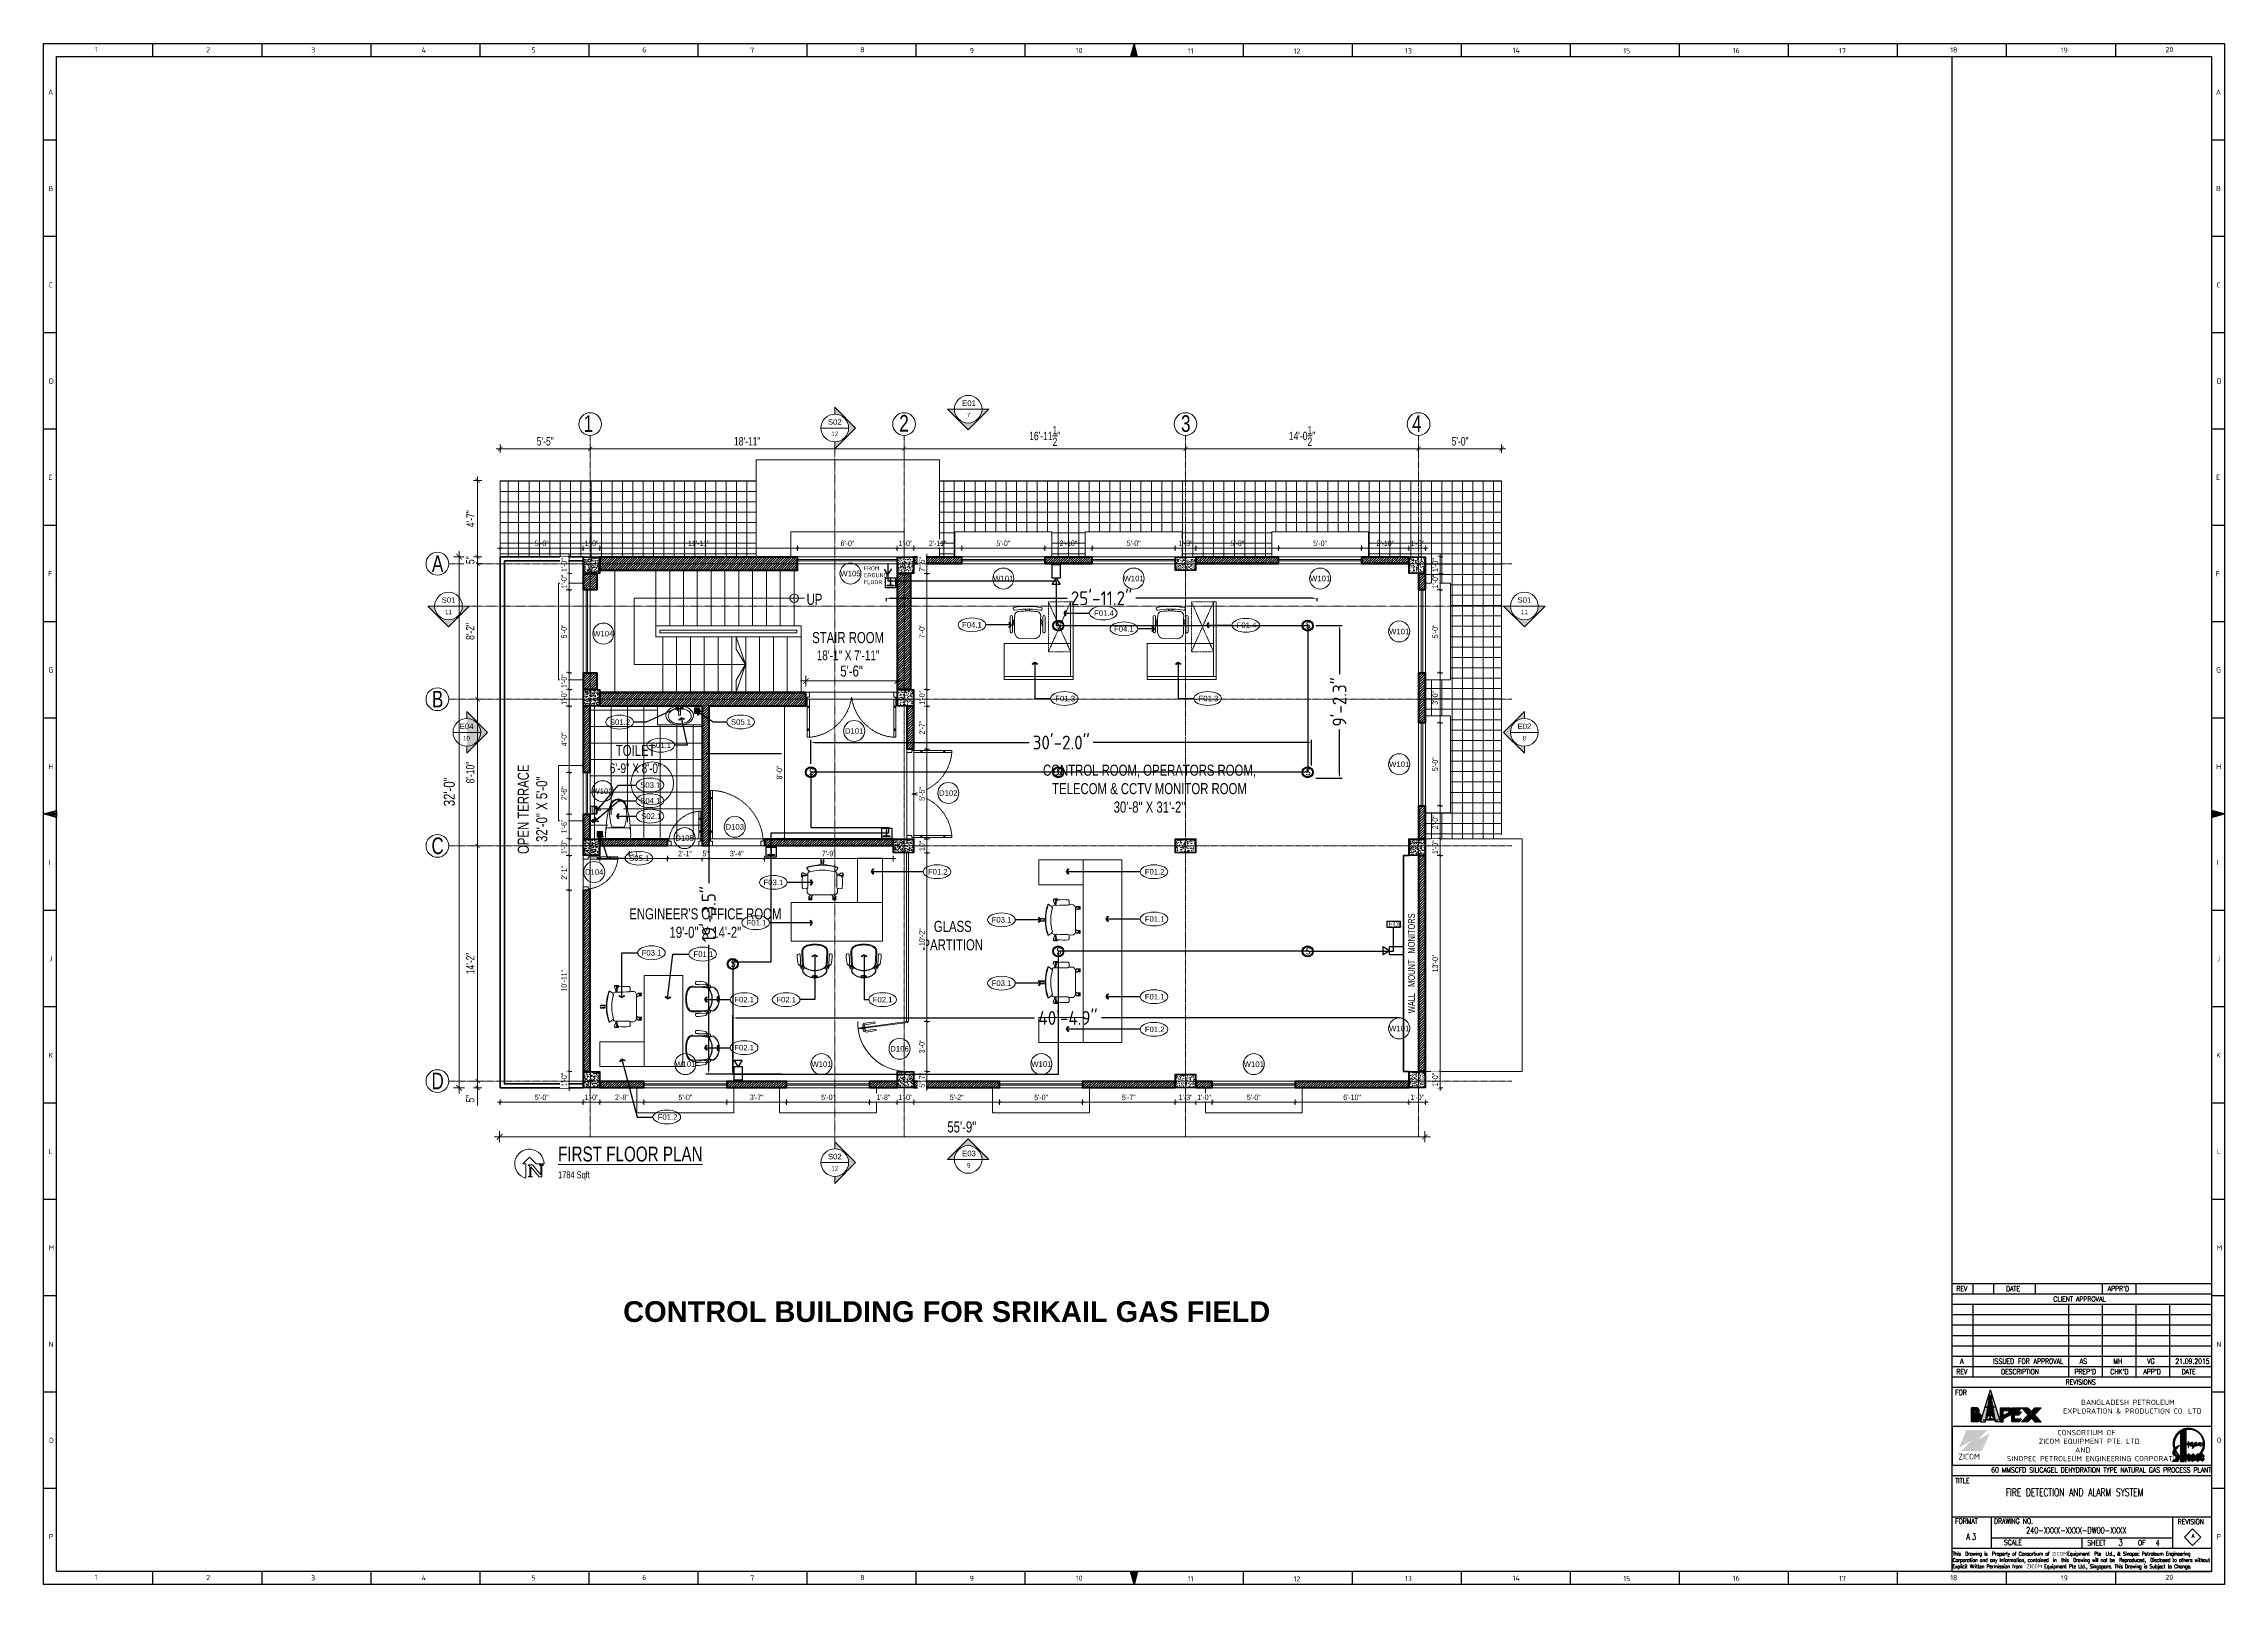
# Model space of a CAD drawing. Header units: inches. Extents: x 985 to 11353, y 526 to 2181.
# Drawn here: x 7999 to 9576, y 1067 to 2181 of the extents above; entities that cross this region are included whole.
import ezdxf
from ezdxf.enums import TextEntityAlignment as Align

# ---------------------------------------------------------------- set-up
doc = ezdxf.new("R2010")
doc.units = ezdxf.units.IN
doc.header["$MEASUREMENT"] = 0
for name, pattern in [('ACAD_ISO12W100', [21, 12, -3, 0, -3, 0, -3]), ('CENTER', [2, 1.25, -0.25, 0.25, -0.25]), ('DASH', [0.35, 0.25, -0.1]), ('DASHED', [0.75, 0.5, -0.25]), ('HIDDEN', [0.375, 0.25, -0.125]), ('PHANTOMX2', [5, 2.5, -0.5, 0.5, -0.5, 0.5, -0.5])]:
    doc.linetypes.add(name, pattern=pattern)
for name, color, linetype in [('BORDER', 7, 'Continuous'), ('CABLE ROUTE FOR TOTAL PLANE-EMBED 2_DWG$0$SILICAGEL BORDER', 7, 'Continuous'), ('FREE-TEXT', 7, 'Continuous'), ('horn & strobe', 1, 'Continuous'), ('manual pull station', 1, 'Continuous'), ('smoke detector', 1, 'Continuous'), ('Text', 7, 'Continuous'), ('zone wiring', 5, 'Continuous')]:
    doc.layers.add(name, color=color, linetype=linetype)
for name, color, linetype, lineweight in [('COLUMN', 1, 'Continuous', 25), ('Dimension', 22, 'Continuous', 13), ('DOOR', 115, 'Continuous', 15), ('DOOR_GLASS', 144, 'Continuous', 15), ('Elevation Marker', 252, 'Continuous', 15), ('FLOOR TILE', 40, 'Continuous', 15), ('Glass', 5, 'Continuous', 9), ('grid', 9, 'Continuous', 13), ('Grid marker', 161, 'Continuous', 15), ('Grid Text', 5, 'Continuous', 15), ('HACTH', 8, 'Continuous', 9), ('I-DOOR-IDEN-N', 7, 'Continuous', 15), ('I-FURN-CODE', 171, 'Continuous', 15), ('I-WC----EXST', 7, 'Continuous', 15), ('I-WC----N', 7, 'Continuous', 15), ('ID-FURN', 7, 'Continuous', 15), ('MARKER', 171, 'Continuous', 15), ('ONDOCS', 7, 'Continuous', 0), ('Plaster Line', 5, 'Continuous', 15), ('Porch', 90, 'Continuous', 15), ('railing', 232, 'Continuous', 15), ('Stair', 86, 'Continuous', 18), ('Sunshed', 5, 'Continuous', 15), ('Text-01', 253, 'Continuous', 15), ('wall 05', 3, 'Continuous', 40), ('WINDOW', 140, 'Continuous', 9)]:
    doc.layers.add(name, color=color, linetype=linetype, lineweight=lineweight)
doc.styles.add('1', font='isocp.shx')
doc.styles.add('Arial', font='arial.ttf')
doc.styles.add('CABLE ROUTE FOR TOTAL PLANE-EMBED 2_DWG$0$txt.shx', font='')
doc.styles.add('HZTXT', font='simplex.shx', dxfattribs={"width": 0.7})
doc.styles.add('ROMANS', font='txt.shx', dxfattribs={"width": 0.85})
doc.styles.get("Standard").update_dxf_attribs({"font": 'isocp3.shx'})
doc.styles.add('Swiss721', font='swisscl.ttf')
doc.styles.get('CABLE ROUTE FOR TOTAL PLANE-EMBED 2_DWG$0$txt.shx').set_extended_font_data('txt.shx')
doc.dimstyles.new('DIM08', dxfattribs={"dimtxt": 8, "dimasz": 4, "dimexe": 4, "dimexo": 0, "dimgap": 3, "dimtad": 1, "dimdec": 1, "dimzin": 3, "dimdsep": 46, "dimlunit": 4, "dimtxsty": 'Swiss721', "dimblk": 'ARCHTICK', "dimcen": 0, "dimdle": 4, "dimclrd": 256, "dimclre": 256, "dimclrt": 256, "dimadec": 0, "dimazin": 0, "dimtfac": 1, "dimtdec": 1, "dimtofl": 0, "dimtmove": 0, "dimatfit": 3, "dimldrblk": 'ARCHTICK', "dimfxl": 4, "dimfxlon": 1, "dimtfill": 1, "dimtolj": 1, "dimtzin": 0, "dimlwd": 9, "dimlwe": 9, "dimarcsym": 0})
doc.dimstyles.new('F50', dxfattribs={"dimscale": 50, "dimtxt": 1.6, "dimasz": 1, "dimexe": 1.5, "dimexo": 1, "dimgap": 0.5, "dimtad": 1, "dimdec": 0, "dimzin": 12, "dimdsep": 46, "dimtxsty": 'Arial', "dimblk1": 'ARCHTICK', "dimblk2": 'ARCHTICK', "dimsah": 1, "dimcen": 0, "dimdle": 1.5, "dimclrd": 9, "dimclre": 9, "dimclrt": 2, "dimadec": 0, "dimazin": 3, "dimtfac": 1, "dimtdec": 0, "dimtix": 1, "dimtmove": 2, "dimatfit": 3, "dimldrblk": 'ArrowNote', "dimfxl": 1, "dimtolj": 1, "dimtzin": 0, "dimarcsym": 0})
doc.dimstyles.get("Standard").update_dxf_attribs({"dimtxt": 2, "dimasz": 3, "dimexe": 2, "dimexo": 2, "dimgap": 1, "dimtad": 0, "dimtih": 1, "dimtoh": 1, "dimdec": 1, "dimzin": 0, "dimdsep": 46, "dimtxsty": 'Standard', "dimcen": 0, "dimclrd": 256, "dimclre": 256, "dimclrt": 256, "dimadec": 1, "dimazin": 0, "dimtfac": 1, "dimtdec": 1, "dimtofl": 0, "dimtmove": 0, "dimatfit": 3, "dimfxl": 1, "dimtolj": 1, "dimtzin": 0, "dimlwd": -1, "dimlwe": -1, "dimarcsym": 0})
pattern_1 = [(50, (0, 0), (3.58630091, -0.313760675), [0.375, -4.125]), (355, (0, 0), (-0.69375667, 3.76096067), [0.3, -3.3]), (100.4514, (0.299, -0.026), (2.89254691, 3.44719771), [0.31870095, -3.50571056]), (46.1842, (0, 1), (5.33620524, -0.82759507), [0.5625, -6.1875]), (96.6356, (0.4447, 0.931), (4.67331353, 4.87058935), [0.47805144, -5.258565]), (351.1842, (0, 1), (4.67330973, 4.870593), [0.45, -4.95]), (21, (0.5, 0.75), (2.98453526, -2.01309445), [0.375, -4.125]), (326, (0.5, 0.75), (1.21657666, 3.62575023), [0.3, -3.3]), (71.4514, (0.7487, 0.5822), (4.20111314, 1.61265248), [0.31870095, -3.50571056]), (37.5, (0, 0), (0.060799277, 1.66446927), [0, -3.26, 0, -3.35, 0, -3.3125]), (7.5, (0, 0), (1.315347687, 1.97205856), [0, -1.91, 0, -3.185, 0, -1.2625]), (327.5, (-1.115, 0), (2.66911218, -0.112774359), [0, -1.25, 0, -3.9, 0, -5.175]), (317.5, (-1.615, 0), (2.915930847, 0.50052491), [0, -1.625, 0, -2.59, 0, -3.675])]
pattern_2 = [(45, (-114667.1369, -169903.1285), (-0.8838834765, 0.8838834765), [])]
pattern_3 = [(45, (-110469.4742, -171244.8229), (-0.8838834765, 0.8838834765), [])]
pattern_4 = [(45, (-114666.6369, -169903.1285), (-0.8838834765, 0.8838834765), [])]

# ---------------------------------------------------------------- blocks, each defined once
blk = doc.blocks.new('C 12X12')
at = {"layer": 'HACTH'}
h = blk.add_hatch(dxfattribs=at)
h.set_pattern_fill('AR-CONC', color=256, scale=0.5, style=0)
h.set_pattern_definition(pattern_1)
h.paths.add_polyline_path([(88279, -6819.5), (88279, -6808.5), (88268, -6808.5), (88268, -6819.5)])
at = {"layer": 'COLUMN'}
blk.add_lwpolyline([(88267.5, -6808), (88279.5, -6808), (88279.5, -6820), (88267.5, -6820)], close=True, dxfattribs=at)
at = {"layer": 'Plaster Line'}
blk.add_lwpolyline([(88268, -6808.5), (88279, -6808.5), (88279, -6819.5), (88268, -6819.5)], close=True, dxfattribs=at)
blk = doc.blocks.new('C10X15')
at = {"layer": 'HACTH'}
h = blk.add_hatch(dxfattribs=at)
h.set_pattern_fill('AR-CONC', color=256, scale=0.5, style=0)
h.set_pattern_definition(pattern_1)
h.paths.add_polyline_path([(88231.5, -6817.5), (88231.5, -6808.5), (88217.5, -6808.5), (88217.5, -6817.5)])
at = {"layer": 'COLUMN'}
blk.add_lwpolyline([(88217, -6808), (88232, -6808), (88232, -6818), (88217, -6818)], close=True, dxfattribs=at)
at = {"layer": 'Plaster Line'}
blk.add_lwpolyline([(88217.5, -6808.5), (88231.5, -6808.5), (88231.5, -6817.5), (88217.5, -6817.5)], close=True, dxfattribs=at)
blk = doc.blocks.new('floor drain 01')
at = {"color": 0}
blk.add_lwpolyline([(-10, -10), (90, -10), (90, 90), (-10, 90)], close=True, dxfattribs=at)
for points in [[(2, 47, 0.191053), (7, 42, 0.194336), (16, 42, -0.272606), (25, 41, 1.040732), (27, 44, 0.091346), (26, 45, 0.160783), (17, 46, -0.323658), (9, 51, 0.91079)], [(6, 23, 0.191053), (12, 23, 0.194336), (19, 28, -0.272606), (27, 32, 1.040732), (27, 36, 0.091346), (26, 36, 0.160783), (18, 32, -0.323658), (9, 31, 0.91079)], [(14, 68, 0.191053), (15, 61, 0.194336), (22, 56, -0.272606), (29, 50, 1.040732), (32, 51, 0.091346), (32, 53, 0.160783), (25, 59, -0.323658), (22, 67, 0.91079)], [(22, 6, 0.191053), (28, 10, 0.194336), (31, 18, -0.272606), (34, 26, 1.040732), (32, 29, 0.091346), (31, 28, 0.160783), (27, 20, -0.323658), (20, 14, 0.91079)], [(35, 78, 0.191053), (32, 72, 0.194336), (35, 63, -0.272606), (37, 55, 1.040732), (40, 53, 0.091346), (41, 55, 0.160783), (39, 64, -0.323658), (41, 72, 0.91079)], [(45, 2, 0.191053), (48, 8, 0.194336), (45, 17, -0.272606), (43, 25, 1.040732), (40, 27, 0.091346), (39, 25, 0.160783), (41, 16, -0.323658), (39, 8, 0.91079)], [(58, 74, 0.191053), (52, 70, 0.194336), (49, 62, -0.272606), (46, 54, 1.040732), (48, 51, 0.091346), (49, 52, 0.160783), (53, 60, -0.323658), (60, 66, 0.91079)], [(66, 12, 0.191053), (65, 19, 0.194336), (58, 24, -0.272606), (51, 30, 1.040732), (48, 29, 0.091346), (48, 27, 0.160783), (55, 21, -0.323658), (58, 13, 0.91079)], [(74, 57, 0.191053), (68, 57, 0.194336), (61, 52, -0.272606), (53, 48, 1.040732), (53, 44, 0.091346), (54, 44, 0.160783), (62, 48, -0.323658), (71, 49, 0.91079)], [(78, 33, 0.191053), (73, 38, 0.194336), (64, 38, -0.272606), (55, 39, 1.040732), (53, 36, 0.091346), (54, 35, 0.160783), (63, 34, -0.323658), (71, 29, 0.91079)]]:
    blk.add_lwpolyline(points, format="xyb", close=True, dxfattribs=at)
for centre, radius in [((40, 40), 41.7), ((32, 45), 1.83), ((33, 34), 1.83), ((42, 49), 1.83), ((43, 31), 1.83), ((50, 41), 1.83)]:
    blk.add_circle(centre, radius, dxfattribs=at)
blk = doc.blocks.new('A$C755F672F')
at = {"layer": 'Defpoints'}
for points in [[(0.2, 0), (0.2, -0.2), (0, -0.2), (0, 0)], [(5, 0), (5, -0.2), (4.8, -0.2), (4.8, 0)], [(0.2, -24.8), (0.2, -25), (0, -25), (0, -24.8)], [(5, -24.8), (5, -25), (4.8, -25), (4.8, -24.8)]]:
    blk.add_lwpolyline(points, close=True, dxfattribs=at)
at = {"layer": 'DOOR'}
for points in [[(5, -1), (3.5, -1), (3.5, -2.5), (0.2, -2.5), (0.2, -2.2), (0, -2.2), (0, -0.2), (0.2, -0.2), (0.2, 0), (4.8, 0), (4.8, -0.2), (5, -0.2), (5, -1)], [(10, -1.7), (10, -2), (11, -2), (11, -2.5), (5, -2.5), (5, -1), (11, -1), (11, -1.5), (10, -1.5), (10, -1.7), (10, -1.5), (11, -1.5), (11, -1), (19, -1), (19, -1.5), (20, -1.5), (20, -2), (19, -2), (19, -2.5), (11, -2.5), (25, -2.5), (25, -1), (19, -1)], [(5, -24), (3.5, -24), (3.5, -22.5), (0.2, -22.5), (0.2, -22.8), (0, -22.8), (0, -24.8), (0.2, -24.8), (0.2, -25), (4.8, -25), (4.8, -24.8), (5, -24.8), (5, -24)]]:
    blk.add_lwpolyline(points, dxfattribs=at)
at = {"layer": 'DOOR', "linetype": 'DASHED', "lineweight": 0}
blk.add_arc((1, -0.2), 24.1, 279.5352, 354.6049, dxfattribs=at)
at = {"layer": 'HACTH', "lineweight": 0, "ltscale": 10}
for p, q in [((0, -2.2), (0, -22.8)), ((5, -1.5), (5, -24))]:
    blk.add_line(p, q, dxfattribs=at)
blk = doc.blocks.new('A$C6B9F22C7')
at = {"layer": 'DOOR_GLASS', "lineweight": 9}
for p, q in [((30, 10.5), (22.7, 9.5)), ((22.9, 8.4), (22.7, 9.5)), ((30.2, 9.4), (22.9, 8.4)), ((30.8, 5.2), (23.4, 4.2)), ((23.4, 4.2), (23.6, 3.1)), ((30.9, 4.1), (23.6, 3.1)), ((33.2, 8.1), (30, 7.7)), ((30, 7.5), (33.3, 7.9)), ((30, 7.7), (30, 7.5)), ((30.1, 7), (33.3, 7.4)), ((33.3, 7.2), (30.1, 6.8)), ((30.1, 6.8), (30.1, 7)), ((31.1, 7.8), (30.9, 8.8)), ((31.2, 6.9), (31.3, 5.9)), ((32.1, 7.9), (32, 9)), ((32.3, 7.1), (32.4, 6.1)), ((33.3, 7.9), (33.2, 8.1)), ((33.3, 7.4), (33.3, 7.2))]:
    blk.add_line(p, q, dxfattribs=at)
at = {"layer": 'DOOR_GLASS'}
blk.add_lwpolyline([(0, 3), (35.7, 7.7), (35.6, 8.2), (-0.1, 3.5)], close=True, dxfattribs=at)
blk.add_arc((0.8, 3.8), 35.2, 358.6415, 91.3529, dxfattribs=at)
at = {"layer": 'DOOR_GLASS', "lineweight": 9}
for centre, major_axis, start_param, end_param in [((30.3, 8.7), (-1.39, 1.06), 3.926991, 5.497787), ((30.3, 8.7), (-0.412, -0.54), 2.356194, 3.926991), ((30.7, 5.8), (-0.54, 0.412), 2.356194, 3.926991), ((30.7, 5.8), (-1.06, -1.39), 0.785398, 2.356194)]:
    blk.add_ellipse(centre, major_axis=major_axis, ratio=1, start_param=start_param, end_param=end_param, dxfattribs=at)
blk = doc.blocks.new('$plan$00000388')
for p, q in [((-212, 108), (-212, -108)), ((-202, -210), (-202, 210)), ((0, -221), (0, 221))]:
    blk.add_line(p, q)
blk.add_lwpolyline([(-202, -210), (-152, -221), (-102, -226), (-50, -226), (0, -221)])
for centre, radius, start, end in [((-595, 0), 129, 159.5476, 200.4524), ((-562, -12), 164, 107.2477, 159.5476), ((-580, 0), 129, 136.8543, 223.1457), ((-556, -23), 163, 104.7786, 136.8543), ((-71, -1597), 1823, 91.2224, 107.2477), ((-443, -448), 602, 67.3737, 104.7786), ((-76, -236), 463, 97.7399, 105.822), ((-76, -236), 463, 80.5377, 97.7399), ((-562, 12), 164, 200.4524, 252.7523), ((-556, 23), 163, 223.1457, 255.2214), ((-71, 1597), 1823, 252.7523, 268.7776), ((-443, 448), 602, 255.2214, 292.6263)]:
    blk.add_arc(centre, radius, start, end)
blk = doc.blocks.new('h')
at = {"layer": 'I-WC----N', "color": 252, "linetype": 'CENTER', "ltscale": 0.2}
for p, q in [((544281, -25820), (544314, -25820)), ((544297, -25837), (544297, -25801))]:
    blk.add_line(p, q, dxfattribs=at)
at = {"layer": 'I-WC----N'}
blk.add_lwpolyline([(544273, -25760), (544321, -25760), (544321, -25765), (544273, -25765)], close=True, dxfattribs=at)
blk.add_lwpolyline([(544289, -25814), (544289, -25765), (544305, -25765), (544305, -25814)], dxfattribs=at)
at = {"layer": 'I-WC----N', "linetype": 'DASH', "ltscale": 5}
blk.add_circle((544297, -25820), 30, dxfattribs=at)
at = {"layer": 'I-WC----N'}
for radius in [10, 5]:
    blk.add_circle((544297, -25820), radius, dxfattribs=at)
blk = doc.blocks.new('typical king$0$5767 PAPER HOLDER')
at = {"color": 0, "linetype": 'CENTER', "lineweight": -2, "ltscale": 0.5}
blk.add_line((80, 98), (80, -92), dxfattribs=at)
at = {"color": 0, "linetype": 'DASHED', "lineweight": -2, "ltscale": 10, "flags": 128}
for points in [[(5, 52), (0, 52), (0, -52), (5, -52)], [(97, 72), (5, 72), (5, -72), (100, -72)]]:
    blk.add_lwpolyline(points, dxfattribs=at)
at = {"color": 0, "linetype": 'DASHED', "lineweight": -2, "ltscale": 10}
blk.add_lwpolyline([(100, -62), (35, -62), (35, 62), (97, 62)], dxfattribs=at)
blk.add_lwpolyline([(75, -72), (85, -72), (85, 72), (75, 72)], close=True, dxfattribs=at)
at = {"color": 0, "linetype": 'ByBlock', "lineweight": -2, "flags": 128}
blk.add_lwpolyline([(100, -72), (115, -72), (115, 72), (100, 72)], dxfattribs=at)
at = {"color": 0, "linetype": 'ByBlock', "lineweight": -2}
blk.add_lwpolyline([(100, 62), (125, 62), (125, -62), (100, -62)], dxfattribs=at)
blk = doc.blocks.new('HANDWASH-02-PLAN')
at = {"layer": 'I-WC----N', "color": 2}
for points in [[(5, 0, 0.068513), (104, 14, 0.080648), (182, 50, 0.107051), (242, 112, 0.160603), (255, 169, 0.138041), (238, 230, 0.107051), (182, 289, 0.080648), (104, 325, 0.068513), (5, 339, 0.068513), (-94, 325, 0.080648), (-172, 289, 0.107051), (-228, 230, 0.138041), (-245, 169, 0.138041), (-228, 108, 0.107051), (-172, 50, 0.080648), (-94, 14, 0.068513)], [(5, 42, 0.067522), (88, 53, 0.079863), (152, 82, 0.107115), (202, 134, 0.162551), (213, 180, 0.139778), (199, 230, 0.107115), (152, 278, 0.079863), (88, 307, 0.067522), (5, 319, 0.067522), (-78, 307, 0.079863), (-142, 278, 0.107115), (-188, 230, 0.139778), (-203, 180, 0.139778), (-188, 130, 0.107115), (-142, 82, 0.079863), (-78, 53, 0.067522)]]:
    blk.add_lwpolyline(points, format="xyb", close=True, dxfattribs=at)
blk.add_circle((0, 72), 20, dxfattribs=at)
blk = doc.blocks.new('A$C01EB0BB3')
at = {"layer": 'I-WC----N', "color": 250, "ltscale": 0.5}
for points in [[(8.4, 2.1), (8.4, 0.9), (7.2, 0.9), (7.2, 2.1)], [(9.1, 6.4), (9.1, 0), (10.5, 0), (10.5, 6.4)], [(11.2, 2.1), (11.2, 0.9), (12.4, 0.9), (12.4, 2.1)]]:
    blk.add_lwpolyline(points, close=True, dxfattribs=at)
at = {"layer": 'I-WC----N', "color": 2, "xscale": 0.03999999999359716, "yscale": 0.03999999999359716, "zscale": 0.03999999999359716}
blk.add_blockref('HANDWASH-02-PLAN', (9.8, 0), dxfattribs=at)
blk = doc.blocks.new('chair_12')
at = {"layer": 'ID-FURN', "color": 8}
for p, q in [((-276, -313), (-276, -366)), ((-236, -220), (-236, -273)), ((40, -51), (-40, -50)), ((40, -84), (-40, -84)), ((234, -221), (234, -274)), ((274, -314), (274, -367))]:
    blk.add_line(p, q, dxfattribs=at)
blk.add_lwpolyline([(-236, -273), (-236, -464, 0.411076), (-117, -584), (113, -585, 0.419442), (234, -465), (234, -274), (274, -367), (274, -460, 1.013898), (314, -461), (314, -186, 0.968623), (274, -185), (274, -314), (234, -221), (235, -169, 0.414335), (160, -94, 0.02236), (40, -84), (40, -51, -0.033856), (234, -70, 1.009644), (243, -21, 0.081725), (-243, -19, 1.009644), (-235, -69, -0.033856), (-40, -50), (-40, -84, 0.02236), (-160, -93, 0.416163), (-235, -168), (-236, -220), (-276, -313), (-276, -184, 0.92691), (-316, -184), (-316, -459, 1.016772), (-276, -459), (-276, -366)], format="xyb", close=True, dxfattribs=at)
blk = doc.blocks.new('ws 1200x1350')
at = {"layer": 'ID-FURN', "color": 8, "linetype": 'HIDDEN', "ltscale": 0.05}
for p, q in [((-7943, 23139), (-7543, 22239)), ((-7543, 23139), (-7943, 22239))]:
    blk.add_line(p, q, dxfattribs=at)
blk.add_lwpolyline([(-7943, 22239), (-7543, 22239), (-7543, 23139), (-7943, 23139)], close=True, dxfattribs=at)
at = {"layer": 'ID-FURN', "color": 8, "ltscale": 0.05}
for points in [[(-7543, 23139), (-7543, 21789), (-7493, 21789), (-7493, 23139)], [(-7543, 22389), (-7543, 21789), (-8743, 21789), (-8743, 22389)], [(-8743, 21789), (-8743, 21739), (-7493, 21739), (-7493, 21789)]]:
    blk.add_lwpolyline(points, close=True, dxfattribs=at)
at = {"layer": 'ID-FURN', "ltscale": 0.05}
blk.add_blockref('chair_12', (-8318, 23059), dxfattribs=at)
blk = doc.blocks.new('ch-1')
at = {"layer": 'ID-FURN', "color": 252, "lineweight": 13}
for p, q in [((-76, 222), (-80, 218)), ((-80, 218), (-80, 208)), ((-80, 208), (-79, 207)), ((-80, 188), (-79, 189)), ((-80, 178), (-80, 188)), ((-76, 174), (-80, 178)), ((-79, 207), (-48, 207)), ((-79, 206), (-79, 190)), ((-79, 206), (-49, 206)), ((-79, 190), (-49, 190)), ((-79, 189), (-48, 189)), ((-23, 222), (-76, 222)), ((-23, 174), (-76, 174)), ((-25, 175), (0, 157)), ((-20, 218), (-23, 222)), ((-20, 218), (-20, 213)), ((300, 345), (297, 341)), ((297, 341), (297, 331)), ((297, 331), (298, 330)), ((298, 330), (328, 330)), ((298, 329), (298, 324)), ((298, 329), (328, 329)), ((353, 345), (300, 345)), ((309, 312), (327, 312)), ((309, 311), (327, 311)), ((322, 297), (316, 297)), ((326, 307), (321, 294)), ((353, 298), (339, 255)), ((353, 297), (352, 297)), ((357, 341), (353, 345)), ((357, 301), (353, 297)), ((357, 341), (357, 336)), ((357, 301), (357, 305)), ((559, 15), (521, 15)), ((533, 24), (530, 21)), ((530, 21), (530, 15)), ((586, 24), (533, 24)), ((590, 21), (586, 24)), ((590, 21), (590, 16)), ((-76, -174), (-80, -177)), ((-80, -177), (-80, -187)), ((-80, -187), (-79, -188)), ((-80, -208), (-79, -207)), ((-80, -218), (-80, -208)), ((-76, -221), (-80, -218)), ((-79, -188), (-48, -188)), ((-79, -189), (-49, -189)), ((-79, -206), (-79, -189)), ((-79, -206), (-49, -206)), ((-79, -207), (-48, -207)), ((-23, -174), (-76, -174)), ((-23, -221), (-76, -221)), ((-25, -175), (0, -157)), ((-20, -218), (-23, -221)), ((-20, -218), (-20, -213)), ((-8, -198), (0, -192)), ((297, -331), (298, -329)), ((297, -340), (297, -331)), ((300, -344), (297, -340)), ((298, -328), (298, -324)), ((298, -328), (328, -328)), ((298, -329), (328, -329)), ((353, -344), (300, -344)), ((309, -311), (327, -311)), ((309, -312), (327, -312)), ((322, -296), (316, -296)), ((326, -307), (321, -293)), ((353, -298), (339, -254)), ((353, -296), (352, -296)), ((357, -300), (353, -296)), ((357, -340), (353, -344)), ((357, -300), (357, -305)), ((357, -340), (357, -336)), ((559, -14), (521, -14)), ((530, -20), (530, -14)), ((533, -23), (530, -20)), ((586, -23), (533, -23)), ((590, -20), (586, -23)), ((590, -20), (590, -15))]:
    blk.add_line(p, q, dxfattribs=at)
at = {"layer": 'ID-FURN', "color": 252}
for p, q in [((-8, 198), (0, 193)), ((0, 196), (0, -196)), ((59, 251), (108, 249)), ((104, 264), (103, 306)), ((316, 240), (344, 239)), ((334, 275), (336, 266)), ((59, -250), (108, -248)), ((103, -306), (104, -264)), ((316, -239), (344, -238)), ((334, -275), (336, -265))]:
    blk.add_line(p, q, dxfattribs=at)
for points in [[(321, 252), (309, 310)], [(321, -252), (309, -310)]]:
    blk.add_lwpolyline(points, dxfattribs=at)
at = {"layer": 'ID-FURN', "color": 252, "lineweight": 13}
blk.add_lwpolyline([(495, -26), (521, -22), (521, 22), (495, 26)], dxfattribs=at)
for centre, radius, start, end in [((-32, 198), 19.1, 22.5325, 265.4675), ((-36, 159), 20, 54.2096, 80.7154), ((4, 215), 20, 207.2846, 233.7904), ((345, 321), 19.1, 310.5325, 193.4675), ((307, 313), 20, 342.2096, 8.7154), ((372, 292), 20, 135.2846, 161.7905), ((559, 35), 20, 270.2096, 296.7154), ((578, 0), 19.1, 238.5325, 121.4675), ((-32, -198), 19.1, 94.5325, 337.4675), ((-36, -159), 20, 279.2846, 305.7904), ((4, -214), 20, 126.2096, 152.7154), ((345, -320), 19.1, 166.5325, 49.4675), ((307, -313), 20, 351.2846, 17.7904), ((372, -292), 20, 198.2096, 224.7154), ((559, -34), 20, 63.2846, 89.7905)]:
    blk.add_arc(centre, radius, start, end, dxfattribs=at)
at = {"layer": 'ID-FURN', "color": 252}
for centre, radius, start, end in [((57, 194), 57, 87.5809, 177.8265), ((123, 309), 20.1, 95.0446, 186.0128), ((126, 262), 22.2, 175.0498, 270.9397), ((194, -511), 843, 83.3556, 94.9128), ((147, -5275), 5515, 88.3219, 90.2152), ((290, 307), 19.6, 11.3923, 86.0755), ((309, 250), 12.1, 267.6468, 9.6188), ((303, 268), 31.9, 13.7582, 74.5871), ((110, 210), 234, 7.127, 13.7582), ((342, 179), 59.8, 36.272, 87.3972), ((392, 194), 15.3, 136.9683, 155.6038), ((-286, 0), 693, 343.2048, 16.7952), ((597, 1), 297, 122.0525, 136.7624), ((445, 244), 11.1, 21.1039, 124.6268), ((439, 242), 11.1, 21.1039, 91.3806), ((-306, 0), 794, 341.9963, 18.0037), ((-306, 0), 801, 341.9963, 18.0037), ((57, -193), 57, 182.1735, 272.4191), ((123, -308), 20.1, 173.9872, 264.9554), ((126, -262), 22.2, 89.0603, 184.9502), ((194, 511), 843, 265.0872, 276.6444), ((147, 5275), 5515, 269.7848, 271.6781), ((290, -306), 19.6, 273.9245, 348.6077), ((309, -249), 12.1, 350.3812, 92.3532), ((303, -267), 31.9, 285.413, 346.2418), ((110, -210), 234, 346.2418, 352.873), ((342, -179), 59.8, 272.6028, 324.0692), ((392, -194), 15.3, 204.3962, 223.0317), ((597, -1), 297, 223.2376, 237.9475), ((439, -241), 11.1, 268.6194, 338.8961), ((445, -243), 11.1, 235.3732, 338.8961)]:
    blk.add_arc(centre, radius, start, end, dxfattribs=at)
blk = doc.blocks.new("VISITOR'S CHAIR")
at = {"layer": 'ID-FURN'}
for p, q in [((-253, 410), (-253, 430)), ((-246, 415), (-252, 405)), ((-238, 446), (-237, 446)), ((-234, 392), (-226, 404)), ((-209, 412), (-220, 402)), ((-220, 402), (-216, 392)), ((-195, 429), (-209, 412)), ((-206, 445), (-200, 438)), ((-200, 438), (-204, 436)), ((-194, 437), (-202, 449)), ((-159, 444), (-196, 428)), ((194, 437), (202, 449)), ((194, 429), (209, 412)), ((206, 445), (200, 438)), ((200, 438), (204, 436)), ((209, 412), (220, 402)), ((220, 402), (216, 392)), ((233, 392), (226, 404)), ((246, 415), (252, 405)), ((252, 410), (252, 430)), ((-284, 373), (-275, 372)), ((-264, 191), (-263, 232)), ((-263, 232), (-261, 241)), ((-261, 241), (-256, 371)), ((-251, 378), (-240, 386)), ((-234, 128), (-234, 150)), ((-216, 125), (-213, 288)), ((-213, 288), (-206, 356)), ((206, 355), (211, 307)), ((211, 307), (215, 126)), ((227, 334), (233, 128)), ((251, 378), (240, 386)), ((260, 241), (256, 371)), ((262, 232), (260, 241)), ((264, 191), (262, 232)), ((287, 373), (278, 372))]:
    blk.add_line(p, q, dxfattribs=at)
for centre, major_axis, ratio, start_param, end_param in [((-208, 326), (-64, 64), 1, -0.27183, -0.033972), ((-236, 430), (11.7, 11.7), 1, 0.895345, 2.346242), ((-237, 411), (11.5, 11.5), 1, 2.359032, 2.700427), ((-236, 410), (-8.33, 8.33), 1, 3.308932, 6.927895), ((-232, 600), (-108, 108), 1, 2.322741, 2.51101), ((-237, 418), (-16.4, 16.4), 1, 2.597956, 3.176359), ((-162, 483), (40.7, 40.7), 1, 1.641382, 2.3562), ((-162, 483), (40.7, 40.7), 1, 2.3562, 3.058022), ((-118, 356), (-74.2, 74.2), 1, 0.158797, 0.434217), ((-162, 483), (-37, 37), 1, 0.070585, 0.785404), ((-162, 483), (37, 37), 1, 2.3562, 3.058022), ((4, 124), (254, 254), 1, 0.795932, 1.416989), ((-31, 377), (160, 160), 1, 1.106098, 1.669765), ((-31, 377), (156, 156), 1, 1.106098, 1.669765), ((-122, 361), (-58.3, 58.3), 1, -0.121154, 0.49051), ((-199, 433), (4.34, 4.34), 1, 4.766338, 6.168083), ((-51, 268), (141, 141), 1, 1.029343, 1.444292), ((-26, 384), (156, 156), 1, 1.024131, 1.139863), ((-26, 384), (-153, 153), 1, -0.546665, -0.430933), ((0, 118), (253, 253), 1, 0.505105, 1.065692), ((0, 280), (233, 233), 1, 0.786111, 1.024131), ((0, 280), (-229, 229), 1, -0.784686, -0.546665), ((-42, 582), (-3.34, 3.34), 1, -0.185935, 0.785398), ((-42, 582), (3.34, 3.34), 1, 2.356194, 3.327527), ((-22, 553), (28, 28), 1, 1.306571, 1.384862), ((-22, 610), (-28, 28), 1, 1.756731, 2.080357), ((0, 359), (-164, 164), 1, -0.967168, -0.603629), ((-9, 657), (-62.5, 62.5), 1, 2.080357, 2.239483), ((0, 732), (-116, 116), 1, 2.239483, 2.356194), ((0, 280), (233, 233), 1, 0.546665, 0.784686), ((0, 280), (-229, 229), 1, -1.024131, -0.786111), ((0, 732), (-116, 116), 1, 2.356194, 2.472906), ((-2, 130), (-249, 249), 1, -1.424708, -0.790588), ((9, 657), (62.5, 62.5), 1, 4.043702, 4.202828), ((22, 610), (28, 28), 1, 4.202828, 4.526454), ((22, 553), (-28, 28), 1, -1.384862, -1.299686), ((42, 582), (3.34, 3.34), 1, 5.497787, 6.46912), ((42, 582), (-3.34, 3.34), 1, 2.955658, 3.926991), ((25, 384), (-153, 153), 1, -1.139863, -1.024131), ((25, 384), (-156, 156), 1, -1.139863, -1.024131), ((51, 268), (141, 141), 1, 0.126504, 0.541453), ((28, 375), (159, 159), 1, 6.197379, 6.741162), ((28, 375), (-162, 162), 1, 4.626582, 5.170366), ((122, 361), (-58.3, 58.3), 1, 4.221879, 4.833543), ((199, 433), (4.34, 4.34), 1, 1.685898, 3.087644), ((85, 416), (109, 109), 1, 6.212612, 6.231759), ((162, 483), (37, 37), 1, 5.497793, 6.212612), ((162, 483), (-37, 37), 1, 3.225371, 3.926997), ((117, 356), (74.2, 74.2), 1, 5.848968, 6.124388), ((85, 416), (113, 113), 1, 6.212612, 6.231759), ((162, 483), (-40.7, 40.7), 1, 3.926985, 4.641803), ((162, 483), (40.7, 40.7), 1, 4.795959, 5.497781), ((233, 611), (116, 116), 1, 3.774404, 3.956147), ((237, 418), (-16.4, 16.4), 1, 1.53603, 2.114433), ((236, 410), (8.33, 8.33), 1, 5.638476, 9.257439), ((236, 430), (-11.7, 11.7), 1, 3.936943, 5.38784), ((236, 411), (-11.5, 11.5), 1, 3.582758, 3.924153), ((207, 326), (64, 64), 1, 0.033972, 0.27183), ((603, 170), (-651, 651), 1, 0.573881, 0.750879), ((-297, 202), (13.6, 13.6), 1, 2.322194, 3.388756), ((-281, 229), (36.4, 36.4), 1, 3.399296, 4.068112), ((-285, 360), (-8.76, 8.76), 1, -0.863376, 0.564498), ((-246, 374), (-29, 9), 0.940619, -0.371164, 0.371164), ((-277, 191), (-9.06, 9.06), 1, 2.406079, 3.903189), ((-268, 332), (2.3, 41.2), 0.843481, -0.27588, 0.27588), ((-243, 367), (9.99, 9.99), 1, 1.377732, 2.024937), ((-249, 401), (12.4, 12.4), 1, 4.437336, 4.934607), ((1966, 159), (1556, 1556), 1, 2.276461, 2.36002), ((-110, 135), (87.7, 87.7), 1, 2.416541, 2.868914), ((17, 317), (173, 173), 1, 2.044581, 2.285039), ((-133, 135), (-73.8, 73.8), 1, 1.404983, 1.497112), ((-119, 126), (68.4, 68.4), 1, 2.356783, 2.833835), ((-90, 184), (-120, 120), 1, 1.547695, 1.947381), ((45, 326), (-179, 179), 1, 0.550308, 0.670712), ((-169, 107), (-31.3, 31.3), 1, 1.42524, 1.547695), ((-90, 184), (109, 109), 1, 3.118491, 3.518177), ((-36, 307), (-215, 215), 1, 1.947381, 2.1796), ((-36, 307), (205, 205), 1, 3.518177, 3.750397), ((-1, 504), (-356, 356), 1, 2.1796, 2.358034), ((-1, 504), (-346, 346), 1, 2.1796, 2.358034), ((-1, 504), (346, 346), 1, 3.92883, 4.107264), ((-1, 504), (-356, 356), 1, 2.358034, 2.536468), ((35, 307), (-205, 205), 1, 2.536468, 2.768687), ((35, 307), (-215, 215), 1, 2.536468, 2.768687), ((89, 184), (109, 109), 1, 4.339484, 4.739169), ((89, 184), (120, 120), 1, 4.339484, 4.739169), ((-46, 326), (-179, 179), 1, 4.041677, 4.162081), ((169, 108), (31.3, 31.3), 1, 4.739169, 4.873442), ((118, 126), (68.4, 68.4), 1, 5.032166, 5.498375), ((137, 132), (-69.9, 69.9), 1, 3.217039, 3.320838), ((-18, 317), (173, 173), 1, 5.568943, 5.8094), ((110, 135), (-87, 87), 1, 3.422629, 3.866448), ((248, 401), (-12.4, 12.4), 1, 1.348578, 1.845849), ((243, 367), (9.99, 9.99), 1, 5.829045, 6.47625), ((269, 332), (-29.2, 29.2), 1, -1.014167, -0.462408), ((276, 191), (-9.06, 9.06), 1, 0.8092, 2.30631), ((248, 370), (21.5, 21.5), 1, 5.582202, 6.32453), ((284, 229), (-36.4, 36.4), 1, 2.215073, 2.88389), ((288, 360), (8.76, 8.76), 1, 5.718688, 7.146561), ((-600, 170), (-651, 651), 1, 3.96151, 4.138508), ((300, 202), (-13.6, 13.6), 1, 2.89443, 3.960991)]:
    blk.add_ellipse(centre, major_axis=major_axis, ratio=ratio, start_param=start_param, end_param=end_param, dxfattribs=at)
blk = doc.blocks.new('A$C5AAA0143')
at = {"layer": 'Defpoints'}
for points in [[(-39.8, 5), (-40, 5), (-40, 4.8), (-39.8, 4.8)], [(-39.8, 0.2), (-40, 0.2), (-40, 0), (-39.8, 0)], [(0, 5), (-0.2, 5), (-0.2, 4.8), (0, 4.8)], [(0, 0.2), (-0.2, 0.2), (-0.2, 0), (0, 0)]]:
    blk.add_lwpolyline(points, close=True, dxfattribs=at)
at = {"layer": 'DOOR'}
for points in [[(-1.7, 10), (-2, 10), (-2, 11), (-2.5, 11), (-2.5, 5), (-1, 5), (-1, 11), (-1.5, 11), (-1.5, 10), (-1.7, 10), (-1.5, 10), (-1.5, 11), (-1, 11), (-1, 34), (-1.5, 34), (-1.5, 35), (-2, 35), (-2, 34), (-2.5, 34), (-2.5, 11), (-2.5, 40), (-1, 40), (-1, 34)], [(-39, 5), (-39, 3.5), (-37.5, 3.5), (-37.5, 0.2), (-37.8, 0.2), (-37.8, 0), (-39.8, 0), (-39.8, 0.2), (-40, 0.2), (-40, 4.8), (-39.8, 4.8), (-39.8, 5), (-39, 5)], [(-1, 5), (-1, 3.5), (-2.5, 3.5), (-2.5, 0.2), (-2.2, 0.2), (-2.2, 0), (-0.2, 0), (-0.2, 0.2), (0, 0.2), (0, 4.8), (-0.2, 4.8), (-0.2, 5), (-1, 5)]]:
    blk.add_lwpolyline(points, dxfattribs=at)
at = {"layer": 'DOOR', "linetype": 'DASHED', "lineweight": 0}
blk.add_arc((-0.5, 1.4), 38.7, 92.9729, 174.603, dxfattribs=at)
at = {"layer": 'HACTH', "lineweight": 0, "ltscale": 10}
for p, q in [((-1.5, 5), (-39, 5)), ((-2.2, 0), (-37.8, 0))]:
    blk.add_line(p, q, dxfattribs=at)
blk = doc.blocks.new('_ArchTick')
at = {"color": 0, "linetype": 'ByBlock', "const_width": 0.15}
blk.add_lwpolyline([(-0.5, -0.5), (0.5, 0.5)], dxfattribs=at)
blk = doc.blocks.new('*D348')
at = {"layer": 'Defpoints', "color": 0, "transparency": 16777216}
for p in [(8531.1, 1702.3), (8531.1, 1606.3), (8535, 1606.3)]:
    blk.add_point(p, dxfattribs=at)
at = {"layer": 'Dimension', "lineweight": 9, "transparency": 16777216}
for p, q in [((8535, 1704.3), (8535, 1604.3)), ((8533, 1702.3), (8537, 1702.3)), ((8533, 1606.3), (8537, 1606.3))]:
    blk.add_line(p, q, dxfattribs=at)
at = {"layer": 'Dimension', "lineweight": 9, "transparency": 16777216, "xscale": 2, "yscale": 2, "zscale": 2}
for p, rotation in [((8535, 1702.3), 90), ((8535, 1606.3), 270)]:
    blk.add_blockref('_ArchTick', p, dxfattribs=dict(at, rotation=rotation))
at = {"layer": 'Dimension', "transparency": 16777216, "insert": (8531.4, 1654.3), "char_height": 4, "attachment_point": 5, "rotation": 90, "style": 'Swiss721', "bg_fill": 3, "box_fill_scale": 1.25, "bg_fill_color": 256, "bg_fill_true_color": 13158600, "bg_fill_transparency": 0}
blk.add_mtext('\\A1;8\'-0"', dxfattribs=at)
blk = doc.blocks.new('*D349')
at = {"layer": 'Defpoints', "color": 0, "transparency": 16777216}
for p in [(8389.6, 1810.3), (8389.6, 1798.3)]:
    blk.add_point(p, dxfattribs=at)
at = {"layer": 'Dimension', "lineweight": 9, "transparency": 16777216}
for p, q in [((8381.3, 1810.3), (8377.3, 1810.3)), ((8381.3, 1798.3), (8377.3, 1798.3)), ((8379.3, 1796.3), (8379.3, 1812.3))]:
    blk.add_line(p, q, dxfattribs=at)
at = {"layer": 'Dimension', "lineweight": 9, "transparency": 16777216, "xscale": 2, "yscale": 2, "zscale": 2}
for p, rotation in [((8379.3, 1810.3), 90), ((8379.3, 1798.3), 270)]:
    blk.add_blockref('_ArchTick', p, dxfattribs=dict(at, rotation=rotation))
at = {"layer": 'Dimension', "transparency": 16777216, "insert": (8375.7, 1804.3), "char_height": 4, "attachment_point": 5, "rotation": 90, "style": 'Swiss721', "bg_fill": 3, "box_fill_scale": 1.25, "bg_fill_color": 256, "bg_fill_true_color": 13158600, "bg_fill_transparency": 0}
blk.add_mtext('\\A1;1\'-0"', dxfattribs=at)
at = {"layer": 'Defpoints', "color": 0, "transparency": 16777216}
blk.add_point((8379.3, 1810.3), dxfattribs=at)
blk = doc.blocks.new('*D350')
at = {"layer": 'Defpoints', "color": 0, "transparency": 16777216}
for p in [(8389.6, 1798.3), (8389.6, 1786.3)]:
    blk.add_point(p, dxfattribs=at)
at = {"layer": 'Dimension', "lineweight": 9, "transparency": 16777216}
for p, q in [((8381.3, 1798.3), (8377.3, 1798.3)), ((8379.3, 1800.3), (8379.3, 1784.3)), ((8381.3, 1786.3), (8377.3, 1786.3))]:
    blk.add_line(p, q, dxfattribs=at)
at = {"layer": 'Dimension', "lineweight": 9, "transparency": 16777216, "xscale": 2, "yscale": 2, "zscale": 2}
for p, rotation in [((8379.3, 1798.3), 90), ((8379.3, 1786.3), 270)]:
    blk.add_blockref('_ArchTick', p, dxfattribs=dict(at, rotation=rotation))
at = {"layer": 'Dimension', "transparency": 16777216, "insert": (8375.7, 1792.3), "char_height": 4, "attachment_point": 5, "rotation": 90, "style": 'Swiss721', "bg_fill": 3, "box_fill_scale": 1.25, "bg_fill_color": 256, "bg_fill_true_color": 13158600, "bg_fill_transparency": 0}
blk.add_mtext('\\A1;1\'-0"', dxfattribs=at)
at = {"layer": 'Defpoints', "color": 0, "transparency": 16777216}
blk.add_point((8379.3, 1786.3), dxfattribs=at)
blk = doc.blocks.new('*D351')
at = {"layer": 'Defpoints', "color": 0, "transparency": 16777216}
for p in [(8389.6, 1786.3), (8379.3, 1726.3), (8389.6, 1726.3)]:
    blk.add_point(p, dxfattribs=at)
at = {"layer": 'Dimension', "lineweight": 9, "transparency": 16777216}
for p, q in [((8381.3, 1786.3), (8377.3, 1786.3)), ((8379.3, 1788.3), (8379.3, 1724.3)), ((8381.3, 1726.3), (8377.3, 1726.3))]:
    blk.add_line(p, q, dxfattribs=at)
at = {"layer": 'Dimension', "lineweight": 9, "transparency": 16777216, "xscale": 2, "yscale": 2, "zscale": 2}
for p, rotation in [((8379.3, 1786.3), 90), ((8379.3, 1726.3), 270)]:
    blk.add_blockref('_ArchTick', p, dxfattribs=dict(at, rotation=rotation))
at = {"layer": 'Dimension', "transparency": 16777216, "insert": (8375.7, 1756.3), "char_height": 4, "attachment_point": 5, "rotation": 90, "style": 'Swiss721', "bg_fill": 3, "box_fill_scale": 1.25, "bg_fill_color": 256, "bg_fill_true_color": 13158600, "bg_fill_transparency": 0}
blk.add_mtext('\\A1;5\'-0"', dxfattribs=at)
blk = doc.blocks.new('*D352')
at = {"layer": 'Defpoints', "color": 0, "transparency": 16777216}
for p in [(8389.6, 1726.3), (8389.6, 1714.3)]:
    blk.add_point(p, dxfattribs=at)
at = {"layer": 'Dimension', "lineweight": 9, "transparency": 16777216}
for p, q in [((8381.3, 1726.3), (8377.3, 1726.3)), ((8379.3, 1728.3), (8379.3, 1712.3)), ((8381.3, 1714.3), (8377.3, 1714.3))]:
    blk.add_line(p, q, dxfattribs=at)
at = {"layer": 'Dimension', "lineweight": 9, "transparency": 16777216, "xscale": 2, "yscale": 2, "zscale": 2}
for p, rotation in [((8379.3, 1726.3), 90), ((8379.3, 1714.3), 270)]:
    blk.add_blockref('_ArchTick', p, dxfattribs=dict(at, rotation=rotation))
at = {"layer": 'Dimension', "transparency": 16777216, "insert": (8375.7, 1720.3), "char_height": 4, "attachment_point": 5, "rotation": 90, "style": 'Swiss721', "bg_fill": 3, "box_fill_scale": 1.25, "bg_fill_color": 256, "bg_fill_true_color": 13158600, "bg_fill_transparency": 0}
blk.add_mtext('\\A1;1\'-0"', dxfattribs=at)
at = {"layer": 'Defpoints', "color": 0, "transparency": 16777216}
blk.add_point((8379.3, 1714.3), dxfattribs=at)
blk = doc.blocks.new('*D353')
at = {"layer": 'Defpoints', "color": 0, "transparency": 16777216}
for p in [(8389.6, 1714.3), (8389.6, 1702.3)]:
    blk.add_point(p, dxfattribs=at)
at = {"layer": 'Dimension', "lineweight": 9, "transparency": 16777216}
for p, q in [((8381.3, 1714.3), (8377.3, 1714.3)), ((8379.3, 1716.3), (8379.3, 1700.3)), ((8381.3, 1702.3), (8377.3, 1702.3))]:
    blk.add_line(p, q, dxfattribs=at)
at = {"layer": 'Dimension', "lineweight": 9, "transparency": 16777216, "xscale": 2, "yscale": 2, "zscale": 2}
for p, rotation in [((8379.3, 1714.3), 90), ((8379.3, 1702.3), 270)]:
    blk.add_blockref('_ArchTick', p, dxfattribs=dict(at, rotation=rotation))
at = {"layer": 'Dimension', "transparency": 16777216, "insert": (8375.7, 1708.3), "char_height": 4, "attachment_point": 5, "rotation": 90, "style": 'Swiss721', "bg_fill": 3, "box_fill_scale": 1.25, "bg_fill_color": 256, "bg_fill_true_color": 13158600, "bg_fill_transparency": 0}
blk.add_mtext('\\A1;1\'-0"', dxfattribs=at)
at = {"layer": 'Defpoints', "color": 0, "transparency": 16777216}
blk.add_point((8379.3, 1702.3), dxfattribs=at)
blk = doc.blocks.new('*D354')
at = {"layer": 'Defpoints', "color": 0, "transparency": 16777216}
for p in [(8389.6, 1702.3), (8379.3, 1654.3), (8389.6, 1654.3)]:
    blk.add_point(p, dxfattribs=at)
at = {"layer": 'Dimension', "lineweight": 9, "transparency": 16777216}
for p, q in [((8379.3, 1704.3), (8379.3, 1652.3)), ((8381.3, 1702.3), (8377.3, 1702.3)), ((8381.3, 1654.3), (8377.3, 1654.3))]:
    blk.add_line(p, q, dxfattribs=at)
at = {"layer": 'Dimension', "lineweight": 9, "transparency": 16777216, "xscale": 2, "yscale": 2, "zscale": 2}
for p, rotation in [((8379.3, 1702.3), 90), ((8379.3, 1654.3), 270)]:
    blk.add_blockref('_ArchTick', p, dxfattribs=dict(at, rotation=rotation))
at = {"layer": 'Dimension', "transparency": 16777216, "insert": (8375.7, 1678.3), "char_height": 4, "attachment_point": 5, "rotation": 90, "style": 'Swiss721', "bg_fill": 3, "box_fill_scale": 1.25, "bg_fill_color": 256, "bg_fill_true_color": 13158600, "bg_fill_transparency": 0}
blk.add_mtext('\\A1;4\'-0"', dxfattribs=at)
blk = doc.blocks.new('*D355')
at = {"layer": 'Defpoints', "color": 0, "transparency": 16777216}
for p in [(8389.6, 1654.3), (8379.3, 1624.3), (8389.6, 1624.3)]:
    blk.add_point(p, dxfattribs=at)
at = {"layer": 'Dimension', "lineweight": 9, "transparency": 16777216}
for p, q in [((8379.3, 1656.3), (8379.3, 1622.3)), ((8381.3, 1654.3), (8377.3, 1654.3)), ((8381.3, 1624.3), (8377.3, 1624.3))]:
    blk.add_line(p, q, dxfattribs=at)
at = {"layer": 'Dimension', "lineweight": 9, "transparency": 16777216, "xscale": 2, "yscale": 2, "zscale": 2}
for p, rotation in [((8379.3, 1654.3), 90), ((8379.3, 1624.3), 270)]:
    blk.add_blockref('_ArchTick', p, dxfattribs=dict(at, rotation=rotation))
at = {"layer": 'Dimension', "transparency": 16777216, "insert": (8375.7, 1639.3), "char_height": 4, "attachment_point": 5, "rotation": 90, "style": 'Swiss721', "bg_fill": 3, "box_fill_scale": 1.25, "bg_fill_color": 256, "bg_fill_true_color": 13158600, "bg_fill_transparency": 0}
blk.add_mtext('\\A1;2\'-6"', dxfattribs=at)
blk = doc.blocks.new('*D356')
at = {"layer": 'Defpoints', "color": 0, "transparency": 16777216}
for p in [(8389.6, 1624.3), (8389.6, 1606.3)]:
    blk.add_point(p, dxfattribs=at)
at = {"layer": 'Dimension', "lineweight": 9, "transparency": 16777216}
for p, q in [((8381.3, 1624.3), (8377.3, 1624.3)), ((8379.3, 1626.3), (8379.3, 1604.3)), ((8381.3, 1606.3), (8377.3, 1606.3))]:
    blk.add_line(p, q, dxfattribs=at)
at = {"layer": 'Dimension', "lineweight": 9, "transparency": 16777216, "xscale": 2, "yscale": 2, "zscale": 2}
for p, rotation in [((8379.3, 1624.3), 90), ((8379.3, 1606.3), 270)]:
    blk.add_blockref('_ArchTick', p, dxfattribs=dict(at, rotation=rotation))
at = {"layer": 'Dimension', "transparency": 16777216, "insert": (8375.7, 1615.3), "char_height": 4, "attachment_point": 5, "rotation": 90, "style": 'Swiss721', "bg_fill": 3, "box_fill_scale": 1.25, "bg_fill_color": 256, "bg_fill_true_color": 13158600, "bg_fill_transparency": 0}
blk.add_mtext('\\A1;1\'-6"', dxfattribs=at)
at = {"layer": 'Defpoints', "color": 0, "transparency": 16777216}
blk.add_point((8379.3, 1606.3), dxfattribs=at)
blk = doc.blocks.new('*D357')
at = {"layer": 'Defpoints', "color": 0, "transparency": 16777216}
for p in [(8389.6, 1606.3), (8389.6, 1594.3)]:
    blk.add_point(p, dxfattribs=at)
at = {"layer": 'Dimension', "lineweight": 9, "transparency": 16777216}
for p, q in [((8381.3, 1606.3), (8377.3, 1606.3)), ((8381.3, 1594.3), (8377.3, 1594.3)), ((8379.3, 1608.3), (8379.3, 1592.3))]:
    blk.add_line(p, q, dxfattribs=at)
at = {"layer": 'Dimension', "lineweight": 9, "transparency": 16777216, "xscale": 2, "yscale": 2, "zscale": 2}
for p, rotation in [((8379.3, 1606.3), 90), ((8379.3, 1594.3), 270)]:
    blk.add_blockref('_ArchTick', p, dxfattribs=dict(at, rotation=rotation))
at = {"layer": 'Dimension', "transparency": 16777216, "insert": (8375.7, 1600.3), "char_height": 4, "attachment_point": 5, "rotation": 90, "style": 'Swiss721', "bg_fill": 3, "box_fill_scale": 1.25, "bg_fill_color": 256, "bg_fill_true_color": 13158600, "bg_fill_transparency": 0}
blk.add_mtext('\\A1;1\'-0"', dxfattribs=at)
at = {"layer": 'Defpoints', "color": 0, "transparency": 16777216}
blk.add_point((8379.3, 1594.3), dxfattribs=at)
blk = doc.blocks.new('*D358')
at = {"layer": 'Defpoints', "color": 0, "transparency": 16777216}
for p in [(8389.6, 1594.3), (8389.6, 1569.3)]:
    blk.add_point(p, dxfattribs=at)
at = {"layer": 'Dimension', "lineweight": 9, "transparency": 16777216}
for p, q in [((8381.3, 1594.3), (8377.3, 1594.3)), ((8379.3, 1596.3), (8379.3, 1567.3)), ((8381.3, 1569.3), (8377.3, 1569.3))]:
    blk.add_line(p, q, dxfattribs=at)
at = {"layer": 'Dimension', "lineweight": 9, "transparency": 16777216, "xscale": 2, "yscale": 2, "zscale": 2}
for p, rotation in [((8379.3, 1594.3), 90), ((8379.3, 1569.3), 270)]:
    blk.add_blockref('_ArchTick', p, dxfattribs=dict(at, rotation=rotation))
at = {"layer": 'Dimension', "transparency": 16777216, "insert": (8375.8, 1581.8), "char_height": 4, "attachment_point": 5, "rotation": 90, "style": 'Swiss721', "bg_fill": 3, "box_fill_scale": 1.25, "bg_fill_color": 256, "bg_fill_true_color": 13158600, "bg_fill_transparency": 0}
blk.add_mtext('\\A1;2\'-1"', dxfattribs=at)
at = {"layer": 'Defpoints', "color": 0, "transparency": 16777216}
blk.add_point((8379.3, 1569.3), dxfattribs=at)
blk = doc.blocks.new('*D359')
at = {"layer": 'Defpoints', "color": 0, "transparency": 16777216}
for p in [(8389.6, 1569.3), (8379.3, 1438.3), (8389.6, 1438.3)]:
    blk.add_point(p, dxfattribs=at)
at = {"layer": 'Dimension', "lineweight": 9, "transparency": 16777216}
for p, q in [((8381.3, 1569.3), (8377.3, 1569.3)), ((8379.3, 1571.3), (8379.3, 1436.3)), ((8381.3, 1438.3), (8377.3, 1438.3))]:
    blk.add_line(p, q, dxfattribs=at)
at = {"layer": 'Dimension', "lineweight": 9, "transparency": 16777216, "xscale": 2, "yscale": 2, "zscale": 2}
for p, rotation in [((8379.3, 1569.3), 90), ((8379.3, 1438.3), 270)]:
    blk.add_blockref('_ArchTick', p, dxfattribs=dict(at, rotation=rotation))
at = {"layer": 'Dimension', "transparency": 16777216, "insert": (8375.7, 1503.8), "char_height": 4, "attachment_point": 5, "rotation": 90, "style": 'Swiss721', "bg_fill": 3, "box_fill_scale": 1.25, "bg_fill_color": 256, "bg_fill_true_color": 13158600, "bg_fill_transparency": 0}
blk.add_mtext('\\A1;10\'-11"', dxfattribs=at)
blk = doc.blocks.new('*D360')
at = {"layer": 'Defpoints', "color": 0, "transparency": 16777216}
for p in [(8389.6, 1438.3), (8389.6, 1426.3)]:
    blk.add_point(p, dxfattribs=at)
at = {"layer": 'Dimension', "lineweight": 9, "transparency": 16777216}
for p, q in [((8381.3, 1438.3), (8377.3, 1438.3)), ((8379.3, 1440.3), (8379.3, 1424.3)), ((8381.3, 1426.3), (8377.3, 1426.3))]:
    blk.add_line(p, q, dxfattribs=at)
at = {"layer": 'Dimension', "lineweight": 9, "transparency": 16777216, "xscale": 2, "yscale": 2, "zscale": 2}
for p, rotation in [((8379.3, 1438.3), 90), ((8379.3, 1426.3), 270)]:
    blk.add_blockref('_ArchTick', p, dxfattribs=dict(at, rotation=rotation))
at = {"layer": 'Dimension', "transparency": 16777216, "insert": (8375.7, 1432.3), "char_height": 4, "attachment_point": 5, "rotation": 90, "style": 'Swiss721', "bg_fill": 3, "box_fill_scale": 1.25, "bg_fill_color": 256, "bg_fill_true_color": 13158600, "bg_fill_transparency": 0}
blk.add_mtext('\\A1;1\'-0"', dxfattribs=at)
at = {"layer": 'Defpoints', "color": 0, "transparency": 16777216}
blk.add_point((8379.3, 1426.3), dxfattribs=at)
blk = doc.blocks.new('*D361')
at = {"layer": 'Dimension', "lineweight": 9, "transparency": 16777216}
for p, q in [((8387.6, 1416), (8403.6, 1416)), ((8389.6, 1418), (8389.6, 1414)), ((8401.6, 1418), (8401.6, 1414))]:
    blk.add_line(p, q, dxfattribs=at)
at = {"layer": 'Dimension', "lineweight": 9, "transparency": 16777216, "xscale": 2, "yscale": 2, "zscale": 2, "rotation": 180}
blk.add_blockref('_ArchTick', (8389.6, 1416), dxfattribs=at)
at = {"layer": 'Dimension', "lineweight": 9, "transparency": 16777216, "xscale": 2, "yscale": 2, "zscale": 2}
blk.add_blockref('_ArchTick', (8401.6, 1416), dxfattribs=at)
at = {"layer": 'Dimension', "transparency": 16777216, "insert": (8395.6, 1419.5), "char_height": 4, "attachment_point": 5, "style": 'Swiss721', "bg_fill": 3, "box_fill_scale": 1.25, "bg_fill_color": 256, "bg_fill_true_color": 13158600, "bg_fill_transparency": 0}
blk.add_mtext('\\A1;1\'-0"', dxfattribs=at)
at = {"layer": 'Defpoints', "color": 0, "transparency": 16777216}
for p in [(8389.6, 1426.3), (8401.6, 1426.3), (8401.6, 1416)]:
    blk.add_point(p, dxfattribs=at)
blk = doc.blocks.new('*D362')
at = {"layer": 'Defpoints', "color": 0, "transparency": 16777216}
for p in [(8401.6, 1426.3), (8433.4, 1426.3), (8433.4, 1416)]:
    blk.add_point(p, dxfattribs=at)
at = {"layer": 'Dimension', "lineweight": 9, "transparency": 16777216}
for p, q in [((8399.6, 1416), (8435.4, 1416)), ((8401.6, 1418), (8401.6, 1414)), ((8433.4, 1418), (8433.4, 1414))]:
    blk.add_line(p, q, dxfattribs=at)
at = {"layer": 'Dimension', "lineweight": 9, "transparency": 16777216, "xscale": 2, "yscale": 2, "zscale": 2, "rotation": 180}
blk.add_blockref('_ArchTick', (8401.6, 1416), dxfattribs=at)
at = {"layer": 'Dimension', "lineweight": 9, "transparency": 16777216, "xscale": 2, "yscale": 2, "zscale": 2}
blk.add_blockref('_ArchTick', (8433.4, 1416), dxfattribs=at)
at = {"layer": 'Dimension', "transparency": 16777216, "insert": (8417.5, 1419.5), "char_height": 4, "attachment_point": 5, "style": 'Swiss721', "bg_fill": 3, "box_fill_scale": 1.25, "bg_fill_color": 256, "bg_fill_true_color": 13158600, "bg_fill_transparency": 0}
blk.add_mtext('\\A1;2\'-8"', dxfattribs=at)
blk = doc.blocks.new('*D363')
at = {"layer": 'Defpoints', "color": 0, "transparency": 16777216}
for p in [(8433.4, 1426.3), (8493.4, 1426.3), (8493.4, 1416)]:
    blk.add_point(p, dxfattribs=at)
at = {"layer": 'Dimension', "lineweight": 9, "transparency": 16777216}
for p, q in [((8431.4, 1416), (8495.4, 1416)), ((8433.4, 1418), (8433.4, 1414)), ((8493.4, 1418), (8493.4, 1414))]:
    blk.add_line(p, q, dxfattribs=at)
at = {"layer": 'Dimension', "lineweight": 9, "transparency": 16777216, "xscale": 2, "yscale": 2, "zscale": 2, "rotation": 180}
blk.add_blockref('_ArchTick', (8433.4, 1416), dxfattribs=at)
at = {"layer": 'Dimension', "lineweight": 9, "transparency": 16777216, "xscale": 2, "yscale": 2, "zscale": 2}
blk.add_blockref('_ArchTick', (8493.4, 1416), dxfattribs=at)
at = {"layer": 'Dimension', "transparency": 16777216, "insert": (8463.4, 1419.5), "char_height": 4, "attachment_point": 5, "style": 'Swiss721', "bg_fill": 3, "box_fill_scale": 1.25, "bg_fill_color": 256, "bg_fill_true_color": 13158600, "bg_fill_transparency": 0}
blk.add_mtext('\\A1;5\'-0"', dxfattribs=at)
blk = doc.blocks.new('*D364')
at = {"layer": 'Defpoints', "color": 0, "transparency": 16777216}
for p in [(8493.4, 1426.3), (8536.6, 1426.3), (8536.6, 1416)]:
    blk.add_point(p, dxfattribs=at)
at = {"layer": 'Dimension', "lineweight": 9, "transparency": 16777216}
for p, q in [((8491.4, 1416), (8538.6, 1416)), ((8493.4, 1418), (8493.4, 1414)), ((8536.6, 1418), (8536.6, 1414))]:
    blk.add_line(p, q, dxfattribs=at)
at = {"layer": 'Dimension', "lineweight": 9, "transparency": 16777216, "xscale": 2, "yscale": 2, "zscale": 2, "rotation": 180}
blk.add_blockref('_ArchTick', (8493.4, 1416), dxfattribs=at)
at = {"layer": 'Dimension', "lineweight": 9, "transparency": 16777216, "xscale": 2, "yscale": 2, "zscale": 2}
blk.add_blockref('_ArchTick', (8536.6, 1416), dxfattribs=at)
at = {"layer": 'Dimension', "transparency": 16777216, "insert": (8515, 1419.5), "char_height": 4, "attachment_point": 5, "style": 'Swiss721', "bg_fill": 3, "box_fill_scale": 1.25, "bg_fill_color": 256, "bg_fill_true_color": 13158600, "bg_fill_transparency": 0}
blk.add_mtext('\\A1;3\'-7"', dxfattribs=at)
blk = doc.blocks.new('*D365')
at = {"layer": 'Defpoints', "color": 0, "transparency": 16777216}
for p in [(8536.6, 1426.3), (8596.6, 1426.3), (8596.6, 1416)]:
    blk.add_point(p, dxfattribs=at)
at = {"layer": 'Dimension', "lineweight": 9, "transparency": 16777216}
for p, q in [((8534.6, 1416), (8598.6, 1416)), ((8536.6, 1418), (8536.6, 1414)), ((8596.6, 1418), (8596.6, 1414))]:
    blk.add_line(p, q, dxfattribs=at)
at = {"layer": 'Dimension', "lineweight": 9, "transparency": 16777216, "xscale": 2, "yscale": 2, "zscale": 2, "rotation": 180}
blk.add_blockref('_ArchTick', (8536.6, 1416), dxfattribs=at)
at = {"layer": 'Dimension', "lineweight": 9, "transparency": 16777216, "xscale": 2, "yscale": 2, "zscale": 2}
blk.add_blockref('_ArchTick', (8596.6, 1416), dxfattribs=at)
at = {"layer": 'Dimension', "transparency": 16777216, "insert": (8566.6, 1419.5), "char_height": 4, "attachment_point": 5, "style": 'Swiss721', "bg_fill": 3, "box_fill_scale": 1.25, "bg_fill_color": 256, "bg_fill_true_color": 13158600, "bg_fill_transparency": 0}
blk.add_mtext('\\A1;5\'-0"', dxfattribs=at)
blk = doc.blocks.new('*D366')
at = {"layer": 'Dimension', "lineweight": 9, "transparency": 16777216}
for p, q in [((8594.6, 1416), (8618.6, 1416)), ((8596.6, 1418), (8596.6, 1414)), ((8616.6, 1418), (8616.6, 1414))]:
    blk.add_line(p, q, dxfattribs=at)
at = {"layer": 'Dimension', "lineweight": 9, "transparency": 16777216, "xscale": 2, "yscale": 2, "zscale": 2, "rotation": 180}
blk.add_blockref('_ArchTick', (8596.6, 1416), dxfattribs=at)
at = {"layer": 'Dimension', "lineweight": 9, "transparency": 16777216, "xscale": 2, "yscale": 2, "zscale": 2}
blk.add_blockref('_ArchTick', (8616.6, 1416), dxfattribs=at)
at = {"layer": 'Dimension', "transparency": 16777216, "insert": (8606.6, 1419.5), "char_height": 4, "attachment_point": 5, "style": 'Swiss721', "bg_fill": 3, "box_fill_scale": 1.25, "bg_fill_color": 256, "bg_fill_true_color": 13158600, "bg_fill_transparency": 0}
blk.add_mtext('\\A1;1\'-8"', dxfattribs=at)
at = {"layer": 'Defpoints', "color": 0, "transparency": 16777216}
for p in [(8596.6, 1426.3), (8616.6, 1426.3), (8616.6, 1416)]:
    blk.add_point(p, dxfattribs=at)
blk = doc.blocks.new('*D367')
at = {"layer": 'Dimension', "lineweight": 9, "transparency": 16777216}
for p, q in [((8614.6, 1416), (8630.6, 1416)), ((8616.6, 1418), (8616.6, 1414)), ((8628.6, 1418), (8628.6, 1414))]:
    blk.add_line(p, q, dxfattribs=at)
at = {"layer": 'Dimension', "lineweight": 9, "transparency": 16777216, "xscale": 2, "yscale": 2, "zscale": 2, "rotation": 180}
blk.add_blockref('_ArchTick', (8616.6, 1416), dxfattribs=at)
at = {"layer": 'Dimension', "lineweight": 9, "transparency": 16777216, "xscale": 2, "yscale": 2, "zscale": 2}
blk.add_blockref('_ArchTick', (8628.6, 1416), dxfattribs=at)
at = {"layer": 'Dimension', "transparency": 16777216, "insert": (8622.6, 1419.5), "char_height": 4, "attachment_point": 5, "style": 'Swiss721', "bg_fill": 3, "box_fill_scale": 1.25, "bg_fill_color": 256, "bg_fill_true_color": 13158600, "bg_fill_transparency": 0}
blk.add_mtext('\\A1;1\'-0"', dxfattribs=at)
at = {"layer": 'Defpoints', "color": 0, "transparency": 16777216}
for p in [(8616.6, 1426.3), (8628.6, 1426.3), (8628.6, 1416)]:
    blk.add_point(p, dxfattribs=at)
blk = doc.blocks.new('*D368')
at = {"layer": 'Defpoints', "color": 0, "transparency": 16777216}
for p in [(8628.6, 1426.3), (8690.6, 1426.3), (8690.6, 1416)]:
    blk.add_point(p, dxfattribs=at)
at = {"layer": 'Dimension', "lineweight": 9, "transparency": 16777216}
for p, q in [((8626.6, 1416), (8692.6, 1416)), ((8628.6, 1418), (8628.6, 1414)), ((8690.6, 1418), (8690.6, 1414))]:
    blk.add_line(p, q, dxfattribs=at)
at = {"layer": 'Dimension', "lineweight": 9, "transparency": 16777216, "xscale": 2, "yscale": 2, "zscale": 2, "rotation": 180}
blk.add_blockref('_ArchTick', (8628.6, 1416), dxfattribs=at)
at = {"layer": 'Dimension', "lineweight": 9, "transparency": 16777216, "xscale": 2, "yscale": 2, "zscale": 2}
blk.add_blockref('_ArchTick', (8690.6, 1416), dxfattribs=at)
at = {"layer": 'Dimension', "transparency": 16777216, "insert": (8659.6, 1419.5), "char_height": 4, "attachment_point": 5, "style": 'Swiss721', "bg_fill": 3, "box_fill_scale": 1.25, "bg_fill_color": 256, "bg_fill_true_color": 13158600, "bg_fill_transparency": 0}
blk.add_mtext('\\A1;5\'-2"', dxfattribs=at)
blk = doc.blocks.new('*D369')
at = {"layer": 'Defpoints', "color": 0, "transparency": 16777216}
for p in [(8690.6, 1426.3), (8750.6, 1426.3), (8750.6, 1416)]:
    blk.add_point(p, dxfattribs=at)
at = {"layer": 'Dimension', "lineweight": 9, "transparency": 16777216}
for p, q in [((8688.6, 1416), (8752.6, 1416)), ((8690.6, 1418), (8690.6, 1414)), ((8750.6, 1418), (8750.6, 1414))]:
    blk.add_line(p, q, dxfattribs=at)
at = {"layer": 'Dimension', "lineweight": 9, "transparency": 16777216, "xscale": 2, "yscale": 2, "zscale": 2, "rotation": 180}
blk.add_blockref('_ArchTick', (8690.6, 1416), dxfattribs=at)
at = {"layer": 'Dimension', "lineweight": 9, "transparency": 16777216, "xscale": 2, "yscale": 2, "zscale": 2}
blk.add_blockref('_ArchTick', (8750.6, 1416), dxfattribs=at)
at = {"layer": 'Dimension', "transparency": 16777216, "insert": (8720.6, 1419.5), "char_height": 4, "attachment_point": 5, "style": 'Swiss721', "bg_fill": 3, "box_fill_scale": 1.25, "bg_fill_color": 256, "bg_fill_true_color": 13158600, "bg_fill_transparency": 0}
blk.add_mtext('\\A1;5\'-0"', dxfattribs=at)
blk = doc.blocks.new('*D370')
at = {"layer": 'Defpoints', "color": 0, "transparency": 16777216}
for p in [(8750.6, 1426.3), (8817.6, 1426.3), (8817.6, 1416)]:
    blk.add_point(p, dxfattribs=at)
at = {"layer": 'Dimension', "lineweight": 9, "transparency": 16777216}
for p, q in [((8748.6, 1416), (8819.6, 1416)), ((8750.6, 1418), (8750.6, 1414)), ((8817.6, 1418), (8817.6, 1414))]:
    blk.add_line(p, q, dxfattribs=at)
at = {"layer": 'Dimension', "lineweight": 9, "transparency": 16777216, "xscale": 2, "yscale": 2, "zscale": 2, "rotation": 180}
blk.add_blockref('_ArchTick', (8750.6, 1416), dxfattribs=at)
at = {"layer": 'Dimension', "lineweight": 9, "transparency": 16777216, "xscale": 2, "yscale": 2, "zscale": 2}
blk.add_blockref('_ArchTick', (8817.6, 1416), dxfattribs=at)
at = {"layer": 'Dimension', "transparency": 16777216, "insert": (8784.1, 1419.5), "char_height": 4, "attachment_point": 5, "style": 'Swiss721', "bg_fill": 3, "box_fill_scale": 1.25, "bg_fill_color": 256, "bg_fill_true_color": 13158600, "bg_fill_transparency": 0}
blk.add_mtext('\\A1;5\'-7"', dxfattribs=at)
blk = doc.blocks.new('*D371')
at = {"layer": 'Dimension', "lineweight": 9, "transparency": 16777216}
for p, q in [((8815.6, 1416), (8834.6, 1416)), ((8817.6, 1418), (8817.6, 1414)), ((8832.6, 1418), (8832.6, 1414))]:
    blk.add_line(p, q, dxfattribs=at)
at = {"layer": 'Dimension', "lineweight": 9, "transparency": 16777216, "xscale": 2, "yscale": 2, "zscale": 2, "rotation": 180}
blk.add_blockref('_ArchTick', (8817.6, 1416), dxfattribs=at)
at = {"layer": 'Dimension', "lineweight": 9, "transparency": 16777216, "xscale": 2, "yscale": 2, "zscale": 2}
blk.add_blockref('_ArchTick', (8832.6, 1416), dxfattribs=at)
at = {"layer": 'Dimension', "transparency": 16777216, "insert": (8825.1, 1419.5), "char_height": 4, "attachment_point": 5, "style": 'Swiss721', "bg_fill": 3, "box_fill_scale": 1.25, "bg_fill_color": 256, "bg_fill_true_color": 13158600, "bg_fill_transparency": 0}
blk.add_mtext('\\A1;1\'-3"', dxfattribs=at)
at = {"layer": 'Defpoints', "color": 0, "transparency": 16777216}
for p in [(8817.6, 1426.3), (8832.6, 1426.3), (8832.6, 1416)]:
    blk.add_point(p, dxfattribs=at)
blk = doc.blocks.new('*D372')
at = {"layer": 'Dimension', "lineweight": 9, "transparency": 16777216}
for p, q in [((8830.6, 1416), (8846.4, 1416)), ((8832.6, 1418), (8832.6, 1414)), ((8844.4, 1418), (8844.4, 1414))]:
    blk.add_line(p, q, dxfattribs=at)
at = {"layer": 'Dimension', "lineweight": 9, "transparency": 16777216, "xscale": 2, "yscale": 2, "zscale": 2, "rotation": 180}
blk.add_blockref('_ArchTick', (8832.6, 1416), dxfattribs=at)
at = {"layer": 'Dimension', "lineweight": 9, "transparency": 16777216, "xscale": 2, "yscale": 2, "zscale": 2}
blk.add_blockref('_ArchTick', (8844.4, 1416), dxfattribs=at)
at = {"layer": 'Dimension', "transparency": 16777216, "insert": (8838.5, 1419.5), "char_height": 4, "attachment_point": 5, "style": 'Swiss721', "bg_fill": 3, "box_fill_scale": 1.25, "bg_fill_color": 256, "bg_fill_true_color": 13158600, "bg_fill_transparency": 0}
blk.add_mtext('\\A1;1\'-0"', dxfattribs=at)
at = {"layer": 'Defpoints', "color": 0, "transparency": 16777216}
for p in [(8832.6, 1426.3), (8844.4, 1426.3), (8844.4, 1416)]:
    blk.add_point(p, dxfattribs=at)
blk = doc.blocks.new('*D373')
at = {"layer": 'Defpoints', "color": 0, "transparency": 16777216}
for p in [(8844.4, 1426.3), (8904.4, 1426.3), (8904.4, 1416)]:
    blk.add_point(p, dxfattribs=at)
at = {"layer": 'Dimension', "lineweight": 9, "transparency": 16777216}
for p, q in [((8842.4, 1416), (8906.4, 1416)), ((8844.4, 1418), (8844.4, 1414)), ((8904.4, 1418), (8904.4, 1414))]:
    blk.add_line(p, q, dxfattribs=at)
at = {"layer": 'Dimension', "lineweight": 9, "transparency": 16777216, "xscale": 2, "yscale": 2, "zscale": 2, "rotation": 180}
blk.add_blockref('_ArchTick', (8844.4, 1416), dxfattribs=at)
at = {"layer": 'Dimension', "lineweight": 9, "transparency": 16777216, "xscale": 2, "yscale": 2, "zscale": 2}
blk.add_blockref('_ArchTick', (8904.4, 1416), dxfattribs=at)
at = {"layer": 'Dimension', "transparency": 16777216, "insert": (8874.4, 1419.5), "char_height": 4, "attachment_point": 5, "style": 'Swiss721', "bg_fill": 3, "box_fill_scale": 1.25, "bg_fill_color": 256, "bg_fill_true_color": 13158600, "bg_fill_transparency": 0}
blk.add_mtext('\\A1;5\'-0"', dxfattribs=at)
blk = doc.blocks.new('*D374')
at = {"layer": 'Defpoints', "color": 0, "transparency": 16777216}
for p in [(8904.4, 1426.3), (8986.6, 1426.3), (8986.6, 1416)]:
    blk.add_point(p, dxfattribs=at)
at = {"layer": 'Dimension', "lineweight": 9, "transparency": 16777216}
for p, q in [((8902.4, 1416), (8988.6, 1416)), ((8904.4, 1418), (8904.4, 1414)), ((8986.6, 1418), (8986.6, 1414))]:
    blk.add_line(p, q, dxfattribs=at)
at = {"layer": 'Dimension', "lineweight": 9, "transparency": 16777216, "xscale": 2, "yscale": 2, "zscale": 2, "rotation": 180}
blk.add_blockref('_ArchTick', (8904.4, 1416), dxfattribs=at)
at = {"layer": 'Dimension', "lineweight": 9, "transparency": 16777216, "xscale": 2, "yscale": 2, "zscale": 2}
blk.add_blockref('_ArchTick', (8986.6, 1416), dxfattribs=at)
at = {"layer": 'Dimension', "transparency": 16777216, "insert": (8945.5, 1419.5), "char_height": 4, "attachment_point": 5, "style": 'Swiss721', "bg_fill": 3, "box_fill_scale": 1.25, "bg_fill_color": 256, "bg_fill_true_color": 13158600, "bg_fill_transparency": 0}
blk.add_mtext('\\A1;6\'-10"', dxfattribs=at)
blk = doc.blocks.new('*D375')
at = {"layer": 'Dimension', "lineweight": 9, "transparency": 16777216}
for p, q in [((8984.6, 1416), (9000.6, 1416)), ((8986.6, 1418), (8986.6, 1414)), ((8998.6, 1418), (8998.6, 1414))]:
    blk.add_line(p, q, dxfattribs=at)
at = {"layer": 'Dimension', "lineweight": 9, "transparency": 16777216, "xscale": 2, "yscale": 2, "zscale": 2, "rotation": 180}
blk.add_blockref('_ArchTick', (8986.6, 1416), dxfattribs=at)
at = {"layer": 'Dimension', "lineweight": 9, "transparency": 16777216, "xscale": 2, "yscale": 2, "zscale": 2}
blk.add_blockref('_ArchTick', (8998.6, 1416), dxfattribs=at)
at = {"layer": 'Dimension', "transparency": 16777216, "insert": (8992.6, 1419.5), "char_height": 4, "attachment_point": 5, "style": 'Swiss721', "bg_fill": 3, "box_fill_scale": 1.25, "bg_fill_color": 256, "bg_fill_true_color": 13158600, "bg_fill_transparency": 0}
blk.add_mtext('\\A1;1\'-0"', dxfattribs=at)
at = {"layer": 'Defpoints', "color": 0, "transparency": 16777216}
for p in [(8986.6, 1426.3), (8998.6, 1426.3), (8998.6, 1416)]:
    blk.add_point(p, dxfattribs=at)
blk = doc.blocks.new('*D376')
at = {"layer": 'Defpoints', "color": 0, "transparency": 16777216}
for p in [(8329.6, 1426.3), (8389.6, 1426.3), (8329.6, 1416)]:
    blk.add_point(p, dxfattribs=at)
at = {"layer": 'Dimension', "lineweight": 9, "transparency": 16777216}
for p, q in [((8391.6, 1416), (8327.6, 1416)), ((8329.6, 1418), (8329.6, 1414)), ((8389.6, 1418), (8389.6, 1414))]:
    blk.add_line(p, q, dxfattribs=at)
at = {"layer": 'Dimension', "lineweight": 9, "transparency": 16777216, "xscale": 2, "yscale": 2, "zscale": 2, "rotation": 180}
blk.add_blockref('_ArchTick', (8329.6, 1416), dxfattribs=at)
at = {"layer": 'Dimension', "lineweight": 9, "transparency": 16777216, "xscale": 2, "yscale": 2, "zscale": 2}
blk.add_blockref('_ArchTick', (8389.6, 1416), dxfattribs=at)
at = {"layer": 'Dimension', "transparency": 16777216, "insert": (8359.6, 1419.5), "char_height": 4, "attachment_point": 5, "style": 'Swiss721', "bg_fill": 3, "box_fill_scale": 1.25, "bg_fill_color": 256, "bg_fill_true_color": 13158600, "bg_fill_transparency": 0}
blk.add_mtext('\\A1;5\'-0"', dxfattribs=at)
blk = doc.blocks.new('*D377')
at = {"layer": 'Defpoints', "color": 0, "transparency": 16777216}
for p in [(8389.6, 1816.5), (8329.6, 1810.3), (8389.6, 1810.3)]:
    blk.add_point(p, dxfattribs=at)
at = {"layer": 'Dimension', "lineweight": 9, "transparency": 16777216}
for p, q in [((8327.6, 1816.5), (8391.6, 1816.5)), ((8329.6, 1814.5), (8329.6, 1818.5)), ((8389.6, 1814.5), (8389.6, 1818.5))]:
    blk.add_line(p, q, dxfattribs=at)
at = {"layer": 'Dimension', "lineweight": 9, "transparency": 16777216, "xscale": 2, "yscale": 2, "zscale": 2, "rotation": 180}
blk.add_blockref('_ArchTick', (8329.6, 1816.5), dxfattribs=at)
at = {"layer": 'Dimension', "lineweight": 9, "transparency": 16777216, "xscale": 2, "yscale": 2, "zscale": 2}
blk.add_blockref('_ArchTick', (8389.6, 1816.5), dxfattribs=at)
at = {"layer": 'Dimension', "transparency": 16777216, "insert": (8359.6, 1820), "char_height": 4, "attachment_point": 5, "style": 'Swiss721', "bg_fill": 3, "box_fill_scale": 1.25, "bg_fill_color": 256, "bg_fill_true_color": 13158600, "bg_fill_transparency": 0}
blk.add_mtext('\\A1;5\'-0"', dxfattribs=at)
blk = doc.blocks.new('*D378')
at = {"layer": 'Dimension', "lineweight": 9, "transparency": 16777216}
for p, q in [((8387.6, 1816.5), (8403.6, 1816.5)), ((8389.6, 1814.5), (8389.6, 1818.5)), ((8401.6, 1814.5), (8401.6, 1818.5))]:
    blk.add_line(p, q, dxfattribs=at)
at = {"layer": 'Dimension', "lineweight": 9, "transparency": 16777216, "xscale": 2, "yscale": 2, "zscale": 2, "rotation": 180}
blk.add_blockref('_ArchTick', (8389.6, 1816.5), dxfattribs=at)
at = {"layer": 'Dimension', "lineweight": 9, "transparency": 16777216, "xscale": 2, "yscale": 2, "zscale": 2}
blk.add_blockref('_ArchTick', (8401.6, 1816.5), dxfattribs=at)
at = {"layer": 'Dimension', "transparency": 16777216, "insert": (8395.6, 1820), "char_height": 4, "attachment_point": 5, "style": 'Swiss721', "bg_fill": 3, "box_fill_scale": 1.25, "bg_fill_color": 256, "bg_fill_true_color": 13158600, "bg_fill_transparency": 0}
blk.add_mtext('\\A1;1\'-0"', dxfattribs=at)
at = {"layer": 'Defpoints', "color": 0, "transparency": 16777216}
for p in [(8401.6, 1816.5), (8389.6, 1810.3), (8401.6, 1810.3)]:
    blk.add_point(p, dxfattribs=at)
blk = doc.blocks.new('*D379')
at = {"layer": 'Defpoints', "color": 0, "transparency": 16777216}
for p in [(8544.6, 1816.5), (8401.6, 1810.3), (8544.6, 1810.3)]:
    blk.add_point(p, dxfattribs=at)
at = {"layer": 'Dimension', "lineweight": 9, "transparency": 16777216}
for p, q in [((8399.6, 1816.5), (8546.6, 1816.5)), ((8401.6, 1814.5), (8401.6, 1818.5)), ((8544.6, 1814.5), (8544.6, 1818.5))]:
    blk.add_line(p, q, dxfattribs=at)
at = {"layer": 'Dimension', "lineweight": 9, "transparency": 16777216, "xscale": 2, "yscale": 2, "zscale": 2, "rotation": 180}
blk.add_blockref('_ArchTick', (8401.6, 1816.5), dxfattribs=at)
at = {"layer": 'Dimension', "lineweight": 9, "transparency": 16777216, "xscale": 2, "yscale": 2, "zscale": 2}
blk.add_blockref('_ArchTick', (8544.6, 1816.5), dxfattribs=at)
at = {"layer": 'Dimension', "transparency": 16777216, "insert": (8473.1, 1820), "char_height": 4, "attachment_point": 5, "style": 'Swiss721', "bg_fill": 3, "box_fill_scale": 1.25, "bg_fill_color": 256, "bg_fill_true_color": 13158600, "bg_fill_transparency": 0}
blk.add_mtext('\\A1;11\'-11"', dxfattribs=at)
blk = doc.blocks.new('*D380')
at = {"layer": 'Defpoints', "color": 0, "transparency": 16777216}
for p in [(8616.6, 1816.5), (8544.6, 1810.3), (8616.6, 1810.1)]:
    blk.add_point(p, dxfattribs=at)
at = {"layer": 'Dimension', "lineweight": 9, "transparency": 16777216}
for p, q in [((8542.6, 1816.5), (8618.6, 1816.5)), ((8544.6, 1814.5), (8544.6, 1818.5)), ((8616.6, 1814.5), (8616.6, 1818.5))]:
    blk.add_line(p, q, dxfattribs=at)
at = {"layer": 'Dimension', "lineweight": 9, "transparency": 16777216, "xscale": 2, "yscale": 2, "zscale": 2, "rotation": 180}
blk.add_blockref('_ArchTick', (8544.6, 1816.5), dxfattribs=at)
at = {"layer": 'Dimension', "lineweight": 9, "transparency": 16777216, "xscale": 2, "yscale": 2, "zscale": 2}
blk.add_blockref('_ArchTick', (8616.6, 1816.5), dxfattribs=at)
at = {"layer": 'Dimension', "transparency": 16777216, "insert": (8580.6, 1820), "char_height": 4, "attachment_point": 5, "style": 'Swiss721', "bg_fill": 3, "box_fill_scale": 1.25, "bg_fill_color": 256, "bg_fill_true_color": 13158600, "bg_fill_transparency": 0}
blk.add_mtext('\\A1;6\'-0"', dxfattribs=at)
blk = doc.blocks.new('*D381')
at = {"layer": 'Dimension', "lineweight": 9, "transparency": 16777216}
for p, q in [((8614.6, 1816.5), (8630.6, 1816.5)), ((8616.6, 1814.5), (8616.6, 1818.5)), ((8628.6, 1814.5), (8628.6, 1818.5))]:
    blk.add_line(p, q, dxfattribs=at)
at = {"layer": 'Dimension', "lineweight": 9, "transparency": 16777216, "xscale": 2, "yscale": 2, "zscale": 2, "rotation": 180}
blk.add_blockref('_ArchTick', (8616.6, 1816.5), dxfattribs=at)
at = {"layer": 'Dimension', "lineweight": 9, "transparency": 16777216, "xscale": 2, "yscale": 2, "zscale": 2}
blk.add_blockref('_ArchTick', (8628.6, 1816.5), dxfattribs=at)
at = {"layer": 'Dimension', "transparency": 16777216, "insert": (8622.6, 1820), "char_height": 4, "attachment_point": 5, "style": 'Swiss721', "bg_fill": 3, "box_fill_scale": 1.25, "bg_fill_color": 256, "bg_fill_true_color": 13158600, "bg_fill_transparency": 0}
blk.add_mtext('\\A1;1\'-0"', dxfattribs=at)
at = {"layer": 'Defpoints', "color": 0, "transparency": 16777216}
for p in [(8628.6, 1816.5), (8616.6, 1810.1), (8628.6, 1810.3)]:
    blk.add_point(p, dxfattribs=at)
blk = doc.blocks.new('*D382')
at = {"layer": 'Defpoints', "color": 0, "transparency": 16777216}
for p in [(8663.3, 1816.5), (8628.6, 1810.3), (8663.3, 1810.3)]:
    blk.add_point(p, dxfattribs=at)
at = {"layer": 'Dimension', "lineweight": 9, "transparency": 16777216}
for p, q in [((8626.6, 1816.5), (8665.3, 1816.5)), ((8628.6, 1814.5), (8628.6, 1818.5)), ((8663.3, 1814.5), (8663.3, 1818.5))]:
    blk.add_line(p, q, dxfattribs=at)
at = {"layer": 'Dimension', "lineweight": 9, "transparency": 16777216, "xscale": 2, "yscale": 2, "zscale": 2, "rotation": 180}
blk.add_blockref('_ArchTick', (8628.6, 1816.5), dxfattribs=at)
at = {"layer": 'Dimension', "lineweight": 9, "transparency": 16777216, "xscale": 2, "yscale": 2, "zscale": 2}
blk.add_blockref('_ArchTick', (8663.3, 1816.5), dxfattribs=at)
at = {"layer": 'Dimension', "transparency": 16777216, "insert": (8645.9, 1820), "char_height": 4, "attachment_point": 5, "style": 'Swiss721', "bg_fill": 3, "box_fill_scale": 1.25, "bg_fill_color": 256, "bg_fill_true_color": 13158600, "bg_fill_transparency": 0}
blk.add_mtext('\\A1;2\'-11"', dxfattribs=at)
blk = doc.blocks.new('*D383')
at = {"layer": 'Defpoints', "color": 0, "transparency": 16777216}
for p in [(8723.3, 1816.5), (8663.3, 1810.3), (8723.3, 1810.3)]:
    blk.add_point(p, dxfattribs=at)
at = {"layer": 'Dimension', "lineweight": 9, "transparency": 16777216}
for p, q in [((8661.3, 1816.5), (8725.3, 1816.5)), ((8663.3, 1814.5), (8663.3, 1818.5)), ((8723.3, 1814.5), (8723.3, 1818.5))]:
    blk.add_line(p, q, dxfattribs=at)
at = {"layer": 'Dimension', "lineweight": 9, "transparency": 16777216, "xscale": 2, "yscale": 2, "zscale": 2, "rotation": 180}
blk.add_blockref('_ArchTick', (8663.3, 1816.5), dxfattribs=at)
at = {"layer": 'Dimension', "lineweight": 9, "transparency": 16777216, "xscale": 2, "yscale": 2, "zscale": 2}
blk.add_blockref('_ArchTick', (8723.3, 1816.5), dxfattribs=at)
at = {"layer": 'Dimension', "transparency": 16777216, "insert": (8693.3, 1820), "char_height": 4, "attachment_point": 5, "style": 'Swiss721', "bg_fill": 3, "box_fill_scale": 1.25, "bg_fill_color": 256, "bg_fill_true_color": 13158600, "bg_fill_transparency": 0}
blk.add_mtext('\\A1;5\'-0"', dxfattribs=at)
blk = doc.blocks.new('*D384')
at = {"layer": 'Defpoints', "color": 0, "transparency": 16777216}
for p in [(8757.6, 1816.5), (8723.3, 1810.3), (8757.6, 1810.3)]:
    blk.add_point(p, dxfattribs=at)
at = {"layer": 'Dimension', "lineweight": 9, "transparency": 16777216}
for p, q in [((8721.3, 1816.5), (8759.6, 1816.5)), ((8723.3, 1814.5), (8723.3, 1818.5)), ((8757.6, 1814.5), (8757.6, 1818.5))]:
    blk.add_line(p, q, dxfattribs=at)
at = {"layer": 'Dimension', "lineweight": 9, "transparency": 16777216, "xscale": 2, "yscale": 2, "zscale": 2, "rotation": 180}
blk.add_blockref('_ArchTick', (8723.3, 1816.5), dxfattribs=at)
at = {"layer": 'Dimension', "lineweight": 9, "transparency": 16777216, "xscale": 2, "yscale": 2, "zscale": 2}
blk.add_blockref('_ArchTick', (8757.6, 1816.5), dxfattribs=at)
at = {"layer": 'Dimension', "transparency": 16777216, "insert": (8740.4, 1820), "char_height": 4, "attachment_point": 5, "style": 'Swiss721', "bg_fill": 3, "box_fill_scale": 1.25, "bg_fill_color": 256, "bg_fill_true_color": 13158600, "bg_fill_transparency": 0}
blk.add_mtext('\\A1;2\'-10"', dxfattribs=at)
blk = doc.blocks.new('*D385')
at = {"layer": 'Defpoints', "color": 0, "transparency": 16777216}
for p in [(8817.6, 1816.5), (8757.6, 1810.3), (8817.6, 1810.3)]:
    blk.add_point(p, dxfattribs=at)
at = {"layer": 'Dimension', "lineweight": 9, "transparency": 16777216}
for p, q in [((8755.6, 1816.5), (8819.6, 1816.5)), ((8757.6, 1814.5), (8757.6, 1818.5)), ((8817.6, 1814.5), (8817.6, 1818.5))]:
    blk.add_line(p, q, dxfattribs=at)
at = {"layer": 'Dimension', "lineweight": 9, "transparency": 16777216, "xscale": 2, "yscale": 2, "zscale": 2, "rotation": 180}
blk.add_blockref('_ArchTick', (8757.6, 1816.5), dxfattribs=at)
at = {"layer": 'Dimension', "lineweight": 9, "transparency": 16777216, "xscale": 2, "yscale": 2, "zscale": 2}
blk.add_blockref('_ArchTick', (8817.6, 1816.5), dxfattribs=at)
at = {"layer": 'Dimension', "transparency": 16777216, "insert": (8787.6, 1820), "char_height": 4, "attachment_point": 5, "style": 'Swiss721', "bg_fill": 3, "box_fill_scale": 1.25, "bg_fill_color": 256, "bg_fill_true_color": 13158600, "bg_fill_transparency": 0}
blk.add_mtext('\\A1;5\'-0"', dxfattribs=at)
blk = doc.blocks.new('*D386')
at = {"layer": 'Dimension', "lineweight": 9, "transparency": 16777216}
for p, q in [((8815.6, 1816.5), (8834.6, 1816.5)), ((8817.6, 1814.5), (8817.6, 1818.5)), ((8832.6, 1814.5), (8832.6, 1818.5))]:
    blk.add_line(p, q, dxfattribs=at)
at = {"layer": 'Dimension', "lineweight": 9, "transparency": 16777216, "xscale": 2, "yscale": 2, "zscale": 2, "rotation": 180}
blk.add_blockref('_ArchTick', (8817.6, 1816.5), dxfattribs=at)
at = {"layer": 'Dimension', "lineweight": 9, "transparency": 16777216, "xscale": 2, "yscale": 2, "zscale": 2}
blk.add_blockref('_ArchTick', (8832.6, 1816.5), dxfattribs=at)
at = {"layer": 'Dimension', "transparency": 16777216, "insert": (8825.1, 1820), "char_height": 4, "attachment_point": 5, "style": 'Swiss721', "bg_fill": 3, "box_fill_scale": 1.25, "bg_fill_color": 256, "bg_fill_true_color": 13158600, "bg_fill_transparency": 0}
blk.add_mtext('\\A1;1\'-3"', dxfattribs=at)
at = {"layer": 'Defpoints', "color": 0, "transparency": 16777216}
for p in [(8832.6, 1816.5), (8817.6, 1810.3), (8832.6, 1810.3)]:
    blk.add_point(p, dxfattribs=at)
blk = doc.blocks.new('*D387')
at = {"layer": 'Defpoints', "color": 0, "transparency": 16777216}
for p in [(8892.4, 1816.5), (8832.6, 1810.3), (8892.4, 1810.3)]:
    blk.add_point(p, dxfattribs=at)
at = {"layer": 'Dimension', "lineweight": 9, "transparency": 16777216}
for p, q in [((8830.6, 1816.5), (8894.4, 1816.5)), ((8832.6, 1814.5), (8832.6, 1818.5)), ((8892.4, 1814.5), (8892.4, 1818.5))]:
    blk.add_line(p, q, dxfattribs=at)
at = {"layer": 'Dimension', "lineweight": 9, "transparency": 16777216, "xscale": 2, "yscale": 2, "zscale": 2, "rotation": 180}
blk.add_blockref('_ArchTick', (8832.6, 1816.5), dxfattribs=at)
at = {"layer": 'Dimension', "lineweight": 9, "transparency": 16777216, "xscale": 2, "yscale": 2, "zscale": 2}
blk.add_blockref('_ArchTick', (8892.4, 1816.5), dxfattribs=at)
at = {"layer": 'Dimension', "transparency": 16777216, "insert": (8862.5, 1820), "char_height": 4, "attachment_point": 5, "style": 'Swiss721', "bg_fill": 3, "box_fill_scale": 1.25, "bg_fill_color": 256, "bg_fill_true_color": 13158600, "bg_fill_transparency": 0}
blk.add_mtext('\\A1;5\'-0"', dxfattribs=at)
blk = doc.blocks.new('*D388')
at = {"layer": 'Defpoints', "color": 0, "transparency": 16777216}
for p in [(8952.4, 1816.5), (8892.4, 1810.3), (8952.4, 1810.3)]:
    blk.add_point(p, dxfattribs=at)
at = {"layer": 'Dimension', "lineweight": 9, "transparency": 16777216}
for p, q in [((8890.4, 1816.5), (8954.4, 1816.5)), ((8892.4, 1814.5), (8892.4, 1818.5)), ((8952.4, 1814.5), (8952.4, 1818.5))]:
    blk.add_line(p, q, dxfattribs=at)
at = {"layer": 'Dimension', "lineweight": 9, "transparency": 16777216, "xscale": 2, "yscale": 2, "zscale": 2, "rotation": 180}
blk.add_blockref('_ArchTick', (8892.4, 1816.5), dxfattribs=at)
at = {"layer": 'Dimension', "lineweight": 9, "transparency": 16777216, "xscale": 2, "yscale": 2, "zscale": 2}
blk.add_blockref('_ArchTick', (8952.4, 1816.5), dxfattribs=at)
at = {"layer": 'Dimension', "transparency": 16777216, "insert": (8922.4, 1820), "char_height": 4, "attachment_point": 5, "style": 'Swiss721', "bg_fill": 3, "box_fill_scale": 1.25, "bg_fill_color": 256, "bg_fill_true_color": 13158600, "bg_fill_transparency": 0}
blk.add_mtext('\\A1;5\'-0"', dxfattribs=at)
blk = doc.blocks.new('*D389')
at = {"layer": 'Defpoints', "color": 0, "transparency": 16777216}
for p in [(8986.6, 1816.5), (8952.4, 1810.3), (8986.6, 1810.3)]:
    blk.add_point(p, dxfattribs=at)
at = {"layer": 'Dimension', "lineweight": 9, "transparency": 16777216}
for p, q in [((8950.4, 1816.5), (8988.6, 1816.5)), ((8952.4, 1814.5), (8952.4, 1818.5)), ((8986.6, 1814.5), (8986.6, 1818.5))]:
    blk.add_line(p, q, dxfattribs=at)
at = {"layer": 'Dimension', "lineweight": 9, "transparency": 16777216, "xscale": 2, "yscale": 2, "zscale": 2, "rotation": 180}
blk.add_blockref('_ArchTick', (8952.4, 1816.5), dxfattribs=at)
at = {"layer": 'Dimension', "lineweight": 9, "transparency": 16777216, "xscale": 2, "yscale": 2, "zscale": 2}
blk.add_blockref('_ArchTick', (8986.6, 1816.5), dxfattribs=at)
at = {"layer": 'Dimension', "transparency": 16777216, "insert": (8969.5, 1820), "char_height": 4, "attachment_point": 5, "style": 'Swiss721', "bg_fill": 3, "box_fill_scale": 1.25, "bg_fill_color": 256, "bg_fill_true_color": 13158600, "bg_fill_transparency": 0}
blk.add_mtext('\\A1;2\'-10"', dxfattribs=at)
blk = doc.blocks.new('*D390')
at = {"layer": 'Dimension', "lineweight": 9, "transparency": 16777216}
for p, q in [((8984.6, 1816.5), (9000.6, 1816.5)), ((8986.6, 1814.5), (8986.6, 1818.5)), ((8998.6, 1814.5), (8998.6, 1818.5))]:
    blk.add_line(p, q, dxfattribs=at)
at = {"layer": 'Dimension', "lineweight": 9, "transparency": 16777216, "xscale": 2, "yscale": 2, "zscale": 2, "rotation": 180}
blk.add_blockref('_ArchTick', (8986.6, 1816.5), dxfattribs=at)
at = {"layer": 'Dimension', "lineweight": 9, "transparency": 16777216, "xscale": 2, "yscale": 2, "zscale": 2}
blk.add_blockref('_ArchTick', (8998.6, 1816.5), dxfattribs=at)
at = {"layer": 'Dimension', "transparency": 16777216, "insert": (8992.6, 1820), "char_height": 4, "attachment_point": 5, "style": 'Swiss721', "bg_fill": 3, "box_fill_scale": 1.25, "bg_fill_color": 256, "bg_fill_true_color": 13158600, "bg_fill_transparency": 0}
blk.add_mtext('\\A1;1\'-0"', dxfattribs=at)
at = {"layer": 'Defpoints', "color": 0, "transparency": 16777216}
for p in [(8998.6, 1816.5), (8986.6, 1810.3), (8998.6, 1810.3)]:
    blk.add_point(p, dxfattribs=at)
blk = doc.blocks.new('*D391')
at = {"layer": 'Dimension', "lineweight": 9, "transparency": 16777216}
for p, q in [((9007.1, 1810.3), (9011.1, 1810.3)), ((9007.1, 1798.3), (9011.1, 1798.3)), ((9009.1, 1812.3), (9009.1, 1796.3))]:
    blk.add_line(p, q, dxfattribs=at)
at = {"layer": 'Dimension', "lineweight": 9, "transparency": 16777216, "xscale": 2, "yscale": 2, "zscale": 2}
for p, rotation in [((9009.1, 1810.3), 90), ((9009.1, 1798.3), 270)]:
    blk.add_blockref('_ArchTick', p, dxfattribs=dict(at, rotation=rotation))
at = {"layer": 'Dimension', "transparency": 16777216, "insert": (9005.6, 1804.3), "char_height": 4, "attachment_point": 5, "rotation": 90, "style": 'Swiss721', "bg_fill": 3, "box_fill_scale": 1.25, "bg_fill_color": 256, "bg_fill_true_color": 13158600, "bg_fill_transparency": 0}
blk.add_mtext('\\A1;1\'-0"', dxfattribs=at)
at = {"layer": 'Defpoints', "color": 0, "transparency": 16777216}
for p in [(8998.6, 1810.3), (8998.6, 1798.3), (9009.1, 1798.3)]:
    blk.add_point(p, dxfattribs=at)
blk = doc.blocks.new('*D392')
at = {"layer": 'Dimension', "lineweight": 9, "transparency": 16777216}
for p, q in [((9007.1, 1798.3), (9011.1, 1798.3)), ((9009.1, 1800.3), (9009.1, 1784.3)), ((9007.1, 1786.3), (9011.1, 1786.3))]:
    blk.add_line(p, q, dxfattribs=at)
at = {"layer": 'Dimension', "lineweight": 9, "transparency": 16777216, "xscale": 2, "yscale": 2, "zscale": 2}
for p, rotation in [((9009.1, 1798.3), 90), ((9009.1, 1786.3), 270)]:
    blk.add_blockref('_ArchTick', p, dxfattribs=dict(at, rotation=rotation))
at = {"layer": 'Dimension', "transparency": 16777216, "insert": (9005.6, 1792.3), "char_height": 4, "attachment_point": 5, "rotation": 90, "style": 'Swiss721', "bg_fill": 3, "box_fill_scale": 1.25, "bg_fill_color": 256, "bg_fill_true_color": 13158600, "bg_fill_transparency": 0}
blk.add_mtext('\\A1;1\'-0"', dxfattribs=at)
at = {"layer": 'Defpoints', "color": 0, "transparency": 16777216}
for p in [(8998.6, 1798.3), (8998.6, 1786.3), (9009.1, 1786.3)]:
    blk.add_point(p, dxfattribs=at)
blk = doc.blocks.new('*D393')
at = {"layer": 'Defpoints', "color": 0, "transparency": 16777216}
for p in [(8998.6, 1786.3), (8998.6, 1726.3), (9009.1, 1726.3)]:
    blk.add_point(p, dxfattribs=at)
at = {"layer": 'Dimension', "lineweight": 9, "transparency": 16777216}
for p, q in [((9007.1, 1786.3), (9011.1, 1786.3)), ((9009.1, 1788.3), (9009.1, 1724.3)), ((9007.1, 1726.3), (9011.1, 1726.3))]:
    blk.add_line(p, q, dxfattribs=at)
at = {"layer": 'Dimension', "lineweight": 9, "transparency": 16777216, "xscale": 2, "yscale": 2, "zscale": 2}
for p, rotation in [((9009.1, 1786.3), 90), ((9009.1, 1726.3), 270)]:
    blk.add_blockref('_ArchTick', p, dxfattribs=dict(at, rotation=rotation))
at = {"layer": 'Dimension', "transparency": 16777216, "insert": (9005.6, 1756.3), "char_height": 4, "attachment_point": 5, "rotation": 90, "style": 'Swiss721', "bg_fill": 3, "box_fill_scale": 1.25, "bg_fill_color": 256, "bg_fill_true_color": 13158600, "bg_fill_transparency": 0}
blk.add_mtext('\\A1;5\'-0"', dxfattribs=at)
blk = doc.blocks.new('*D394')
at = {"layer": 'Defpoints', "color": 0, "transparency": 16777216}
for p in [(8998.6, 1726.3), (8998.6, 1690.3), (9009.1, 1690.3)]:
    blk.add_point(p, dxfattribs=at)
at = {"layer": 'Dimension', "lineweight": 9, "transparency": 16777216}
for p, q in [((9007.1, 1726.3), (9011.1, 1726.3)), ((9009.1, 1728.3), (9009.1, 1688.3)), ((9007.1, 1690.3), (9011.1, 1690.3))]:
    blk.add_line(p, q, dxfattribs=at)
at = {"layer": 'Dimension', "lineweight": 9, "transparency": 16777216, "xscale": 2, "yscale": 2, "zscale": 2}
for p, rotation in [((9009.1, 1726.3), 90), ((9009.1, 1690.3), 270)]:
    blk.add_blockref('_ArchTick', p, dxfattribs=dict(at, rotation=rotation))
at = {"layer": 'Dimension', "transparency": 16777216, "insert": (9005.6, 1708.3), "char_height": 4, "attachment_point": 5, "rotation": 90, "style": 'Swiss721', "bg_fill": 3, "box_fill_scale": 1.25, "bg_fill_color": 256, "bg_fill_true_color": 13158600, "bg_fill_transparency": 0}
blk.add_mtext('\\A1;3\'-0"', dxfattribs=at)
blk = doc.blocks.new('*D395')
at = {"layer": 'Defpoints', "color": 0, "transparency": 16777216}
for p in [(8998.6, 1690.3), (8998.6, 1630.3), (9009.1, 1630.3)]:
    blk.add_point(p, dxfattribs=at)
at = {"layer": 'Dimension', "lineweight": 9, "transparency": 16777216}
for p, q in [((9007.1, 1690.3), (9011.1, 1690.3)), ((9009.1, 1692.3), (9009.1, 1628.3)), ((9007.1, 1630.3), (9011.1, 1630.3))]:
    blk.add_line(p, q, dxfattribs=at)
at = {"layer": 'Dimension', "lineweight": 9, "transparency": 16777216, "xscale": 2, "yscale": 2, "zscale": 2}
for p, rotation in [((9009.1, 1690.3), 90), ((9009.1, 1630.3), 270)]:
    blk.add_blockref('_ArchTick', p, dxfattribs=dict(at, rotation=rotation))
at = {"layer": 'Dimension', "transparency": 16777216, "insert": (9005.6, 1660.3), "char_height": 4, "attachment_point": 5, "rotation": 90, "style": 'Swiss721', "bg_fill": 3, "box_fill_scale": 1.25, "bg_fill_color": 256, "bg_fill_true_color": 13158600, "bg_fill_transparency": 0}
blk.add_mtext('\\A1;5\'-0"', dxfattribs=at)
blk = doc.blocks.new('*D396')
at = {"layer": 'Dimension', "lineweight": 9, "transparency": 16777216}
for p, q in [((9007.1, 1630.3), (9011.1, 1630.3)), ((9009.1, 1632.3), (9009.1, 1604.3)), ((9007.1, 1606.3), (9011.1, 1606.3))]:
    blk.add_line(p, q, dxfattribs=at)
at = {"layer": 'Dimension', "lineweight": 9, "transparency": 16777216, "xscale": 2, "yscale": 2, "zscale": 2}
for p, rotation in [((9009.1, 1630.3), 90), ((9009.1, 1606.3), 270)]:
    blk.add_blockref('_ArchTick', p, dxfattribs=dict(at, rotation=rotation))
at = {"layer": 'Dimension', "transparency": 16777216, "insert": (9005.6, 1618.3), "char_height": 4, "attachment_point": 5, "rotation": 90, "style": 'Swiss721', "bg_fill": 3, "box_fill_scale": 1.25, "bg_fill_color": 256, "bg_fill_true_color": 13158600, "bg_fill_transparency": 0}
blk.add_mtext('\\A1;2\'-0"', dxfattribs=at)
at = {"layer": 'Defpoints', "color": 0, "transparency": 16777216}
for p in [(8998.6, 1630.3), (8998.6, 1606.3), (9009.1, 1606.3)]:
    blk.add_point(p, dxfattribs=at)
blk = doc.blocks.new('*D397')
at = {"layer": 'Dimension', "lineweight": 9, "transparency": 16777216}
for p, q in [((9007.1, 1606.3), (9011.1, 1606.3)), ((9007.1, 1594.3), (9011.1, 1594.3)), ((9009.1, 1608.3), (9009.1, 1592.3))]:
    blk.add_line(p, q, dxfattribs=at)
at = {"layer": 'Dimension', "lineweight": 9, "transparency": 16777216, "xscale": 2, "yscale": 2, "zscale": 2}
for p, rotation in [((9009.1, 1606.3), 90), ((9009.1, 1594.3), 270)]:
    blk.add_blockref('_ArchTick', p, dxfattribs=dict(at, rotation=rotation))
at = {"layer": 'Dimension', "transparency": 16777216, "insert": (9005.6, 1600.3), "char_height": 4, "attachment_point": 5, "rotation": 90, "style": 'Swiss721', "bg_fill": 3, "box_fill_scale": 1.25, "bg_fill_color": 256, "bg_fill_true_color": 13158600, "bg_fill_transparency": 0}
blk.add_mtext('\\A1;1\'-0"', dxfattribs=at)
at = {"layer": 'Defpoints', "color": 0, "transparency": 16777216}
for p in [(8998.6, 1606.3), (8998.6, 1594.3), (9009.1, 1594.3)]:
    blk.add_point(p, dxfattribs=at)
blk = doc.blocks.new('*D398')
at = {"layer": 'Defpoints', "color": 0, "transparency": 16777216}
for p in [(8998.6, 1594.3), (8998.6, 1438.3), (9009.1, 1438.3)]:
    blk.add_point(p, dxfattribs=at)
at = {"layer": 'Dimension', "lineweight": 9, "transparency": 16777216}
for p, q in [((9007.1, 1594.3), (9011.1, 1594.3)), ((9009.1, 1596.3), (9009.1, 1436.3)), ((9007.1, 1438.3), (9011.1, 1438.3))]:
    blk.add_line(p, q, dxfattribs=at)
at = {"layer": 'Dimension', "lineweight": 9, "transparency": 16777216, "xscale": 2, "yscale": 2, "zscale": 2}
for p, rotation in [((9009.1, 1594.3), 90), ((9009.1, 1438.3), 270)]:
    blk.add_blockref('_ArchTick', p, dxfattribs=dict(at, rotation=rotation))
at = {"layer": 'Dimension', "transparency": 16777216, "insert": (9005.6, 1516.3), "char_height": 4, "attachment_point": 5, "rotation": 90, "style": 'Swiss721', "bg_fill": 3, "box_fill_scale": 1.25, "bg_fill_color": 256, "bg_fill_true_color": 13158600, "bg_fill_transparency": 0}
blk.add_mtext('\\A1;13\'-0"', dxfattribs=at)
blk = doc.blocks.new('*D399')
at = {"layer": 'Dimension', "lineweight": 9, "transparency": 16777216}
for p, q in [((9007.1, 1438.3), (9011.1, 1438.3)), ((9009.1, 1440.3), (9009.1, 1424.3)), ((9007.1, 1426.3), (9011.1, 1426.3))]:
    blk.add_line(p, q, dxfattribs=at)
at = {"layer": 'Dimension', "lineweight": 9, "transparency": 16777216, "xscale": 2, "yscale": 2, "zscale": 2}
for p, rotation in [((9009.1, 1438.3), 90), ((9009.1, 1426.3), 270)]:
    blk.add_blockref('_ArchTick', p, dxfattribs=dict(at, rotation=rotation))
at = {"layer": 'Dimension', "transparency": 16777216, "insert": (9005.6, 1432.3), "char_height": 4, "attachment_point": 5, "rotation": 90, "style": 'Swiss721', "bg_fill": 3, "box_fill_scale": 1.25, "bg_fill_color": 256, "bg_fill_true_color": 13158600, "bg_fill_transparency": 0}
blk.add_mtext('\\A1;1\'-0"', dxfattribs=at)
at = {"layer": 'Defpoints', "color": 0, "transparency": 16777216}
for p in [(8998.6, 1438.3), (8998.6, 1426.3), (9009.1, 1426.3)]:
    blk.add_point(p, dxfattribs=at)
blk = doc.blocks.new('*D400')
at = {"layer": 'Defpoints', "color": 0, "transparency": 16777216}
for p in [(8329.1, 1426.3), (8998.1, 1426.3), (8998.1, 1391)]:
    blk.add_point(p, dxfattribs=at)
at = {"layer": 'Dimension', "lineweight": 9, "transparency": 16777216}
for p, q in [((8325.1, 1391), (9002.1, 1391)), ((8329.1, 1395), (8329.1, 1387)), ((8998.1, 1395), (8998.1, 1387))]:
    blk.add_line(p, q, dxfattribs=at)
at = {"layer": 'Dimension', "lineweight": 9, "transparency": 16777216, "xscale": 4, "yscale": 4, "zscale": 4, "rotation": 180}
blk.add_blockref('_ArchTick', (8329.1, 1391), dxfattribs=at)
at = {"layer": 'Dimension', "lineweight": 9, "transparency": 16777216, "xscale": 4, "yscale": 4, "zscale": 4}
blk.add_blockref('_ArchTick', (8998.1, 1391), dxfattribs=at)
at = {"layer": 'Dimension', "transparency": 16777216, "insert": (8663.3, 1398.1), "char_height": 8, "attachment_point": 5, "style": 'Swiss721', "bg_fill": 3, "box_fill_scale": 1.25, "bg_fill_color": 256, "bg_fill_true_color": 13158600, "bg_fill_transparency": 0}
blk.add_mtext('\\A1;55\'-9"', dxfattribs=at)
blk = doc.blocks.new('*D401')
at = {"layer": 'Defpoints', "color": 0, "transparency": 16777216}
for p in [(8401.6, 1601.3), (8450.6, 1601.3), (8450.6, 1592.1)]:
    blk.add_point(p, dxfattribs=at)
at = {"layer": 'Dimension', "lineweight": 9, "transparency": 16777216}
for p, q in [((8401.6, 1594.1), (8401.6, 1590.1)), ((8450.6, 1594.1), (8450.6, 1590.1)), ((8399.6, 1592.1), (8452.6, 1592.1))]:
    blk.add_line(p, q, dxfattribs=at)
at = {"layer": 'Dimension', "lineweight": 9, "transparency": 16777216, "xscale": 2, "yscale": 2, "zscale": 2, "rotation": 180}
blk.add_blockref('_ArchTick', (8401.6, 1592.1), dxfattribs=at)
at = {"layer": 'Dimension', "lineweight": 9, "transparency": 16777216, "xscale": 2, "yscale": 2, "zscale": 2}
blk.add_blockref('_ArchTick', (8450.6, 1592.1), dxfattribs=at)
at = {"layer": 'Dimension', "transparency": 16777216, "insert": (8426.1, 1595.6), "char_height": 4, "attachment_point": 5, "style": 'Swiss721', "bg_fill": 3, "box_fill_scale": 1.25, "bg_fill_color": 256, "bg_fill_true_color": 13158600, "bg_fill_transparency": 0}
blk.add_mtext('\\A1;4\'-1"', dxfattribs=at)
blk = doc.blocks.new('*D402')
at = {"layer": 'Dimension', "lineweight": 9, "transparency": 16777216}
for p, q in [((8450.6, 1594.1), (8450.6, 1590.1)), ((8475.6, 1594.1), (8475.6, 1590.1)), ((8448.6, 1592.1), (8477.6, 1592.1))]:
    blk.add_line(p, q, dxfattribs=at)
at = {"layer": 'Dimension', "lineweight": 9, "transparency": 16777216, "xscale": 2, "yscale": 2, "zscale": 2, "rotation": 180}
blk.add_blockref('_ArchTick', (8450.6, 1592.1), dxfattribs=at)
at = {"layer": 'Dimension', "lineweight": 9, "transparency": 16777216, "xscale": 2, "yscale": 2, "zscale": 2}
blk.add_blockref('_ArchTick', (8475.6, 1592.1), dxfattribs=at)
at = {"layer": 'Dimension', "transparency": 16777216, "insert": (8463.1, 1595.7), "char_height": 4, "attachment_point": 5, "style": 'Swiss721', "bg_fill": 3, "box_fill_scale": 1.25, "bg_fill_color": 256, "bg_fill_true_color": 13158600, "bg_fill_transparency": 0}
blk.add_mtext('\\A1;2\'-1"', dxfattribs=at)
at = {"layer": 'Defpoints', "color": 0, "transparency": 16777216}
for p in [(8450.6, 1601.3), (8475.6, 1601.3), (8475.6, 1592.1)]:
    blk.add_point(p, dxfattribs=at)
blk = doc.blocks.new('*D403')
at = {"layer": 'Dimension', "lineweight": 9, "transparency": 16777216}
for p, q in [((8475.6, 1594.1), (8475.6, 1590.1)), ((8480.6, 1594.1), (8480.6, 1590.1)), ((8473.6, 1592.1), (8482.6, 1592.1))]:
    blk.add_line(p, q, dxfattribs=at)
at = {"layer": 'Dimension', "lineweight": 9, "transparency": 16777216, "xscale": 2, "yscale": 2, "zscale": 2, "rotation": 180}
blk.add_blockref('_ArchTick', (8475.6, 1592.1), dxfattribs=at)
at = {"layer": 'Dimension', "lineweight": 9, "transparency": 16777216, "xscale": 2, "yscale": 2, "zscale": 2}
blk.add_blockref('_ArchTick', (8480.6, 1592.1), dxfattribs=at)
at = {"layer": 'Dimension', "transparency": 16777216, "insert": (8478.1, 1595.7), "char_height": 4, "attachment_point": 5, "style": 'Swiss721', "bg_fill": 3, "box_fill_scale": 1.25, "bg_fill_color": 256, "bg_fill_true_color": 13158600, "bg_fill_transparency": 0}
blk.add_mtext('\\A1;5"', dxfattribs=at)
at = {"layer": 'Defpoints', "color": 0, "transparency": 16777216}
for p in [(8475.6, 1601.3), (8480.6, 1601.3), (8480.6, 1592.1)]:
    blk.add_point(p, dxfattribs=at)
blk = doc.blocks.new('*D404')
at = {"layer": 'Defpoints', "color": 0, "transparency": 16777216}
for p in [(8480.6, 1601.3), (8520.6, 1601.3), (8520.6, 1592.1)]:
    blk.add_point(p, dxfattribs=at)
at = {"layer": 'Dimension', "lineweight": 9, "transparency": 16777216}
for p, q in [((8480.6, 1594.1), (8480.6, 1590.1)), ((8520.6, 1594.1), (8520.6, 1590.1)), ((8478.6, 1592.1), (8522.6, 1592.1))]:
    blk.add_line(p, q, dxfattribs=at)
at = {"layer": 'Dimension', "lineweight": 9, "transparency": 16777216, "xscale": 2, "yscale": 2, "zscale": 2, "rotation": 180}
blk.add_blockref('_ArchTick', (8480.6, 1592.1), dxfattribs=at)
at = {"layer": 'Dimension', "lineweight": 9, "transparency": 16777216, "xscale": 2, "yscale": 2, "zscale": 2}
blk.add_blockref('_ArchTick', (8520.6, 1592.1), dxfattribs=at)
at = {"layer": 'Dimension', "transparency": 16777216, "insert": (8500.6, 1595.7), "char_height": 4, "attachment_point": 5, "style": 'Swiss721', "bg_fill": 3, "box_fill_scale": 1.25, "bg_fill_color": 256, "bg_fill_true_color": 13158600, "bg_fill_transparency": 0}
blk.add_mtext('\\A1;3\'-4"', dxfattribs=at)
blk = doc.blocks.new('*D405')
at = {"layer": 'Defpoints', "color": 0, "transparency": 16777216}
for p in [(8520.6, 1601.3), (8613.6, 1600), (8613.6, 1592.1)]:
    blk.add_point(p, dxfattribs=at)
at = {"layer": 'Dimension', "lineweight": 9, "transparency": 16777216}
for p, q in [((8520.6, 1594.1), (8520.6, 1590.1)), ((8613.6, 1594.1), (8613.6, 1590.1)), ((8518.6, 1592.1), (8615.6, 1592.1))]:
    blk.add_line(p, q, dxfattribs=at)
at = {"layer": 'Dimension', "lineweight": 9, "transparency": 16777216, "xscale": 2, "yscale": 2, "zscale": 2, "rotation": 180}
blk.add_blockref('_ArchTick', (8520.6, 1592.1), dxfattribs=at)
at = {"layer": 'Dimension', "lineweight": 9, "transparency": 16777216, "xscale": 2, "yscale": 2, "zscale": 2}
blk.add_blockref('_ArchTick', (8613.6, 1592.1), dxfattribs=at)
at = {"layer": 'Dimension', "transparency": 16777216, "insert": (8567.1, 1595.7), "char_height": 4, "attachment_point": 5, "style": 'Swiss721', "bg_fill": 3, "box_fill_scale": 1.25, "bg_fill_color": 256, "bg_fill_true_color": 13158600, "bg_fill_transparency": 0}
blk.add_mtext('\\A1;7\'-9"', dxfattribs=at)
blk = doc.blocks.new('*D406')
at = {"layer": 'Defpoints', "color": 0, "transparency": 16777216}
for p in [(8624.8, 1474.3), (8638.1, 1474.3), (8628.6, 1438.3)]:
    blk.add_point(p, dxfattribs=at)
at = {"layer": 'Dimension', "lineweight": 9, "transparency": 16777216}
for p, q in [((8636.1, 1474.3), (8640.1, 1474.3)), ((8638.1, 1436.3), (8638.1, 1476.3)), ((8636.1, 1438.3), (8640.1, 1438.3))]:
    blk.add_line(p, q, dxfattribs=at)
at = {"layer": 'Dimension', "lineweight": 9, "transparency": 16777216, "xscale": 2, "yscale": 2, "zscale": 2}
for p, rotation in [((8638.1, 1474.3), 90), ((8638.1, 1438.3), 270)]:
    blk.add_blockref('_ArchTick', p, dxfattribs=dict(at, rotation=rotation))
at = {"layer": 'Dimension', "transparency": 16777216, "insert": (8634.5, 1456.3), "char_height": 4, "attachment_point": 5, "rotation": 90, "style": 'Swiss721', "bg_fill": 3, "box_fill_scale": 1.25, "bg_fill_color": 256, "bg_fill_true_color": 13158600, "bg_fill_transparency": 0}
blk.add_mtext('\\A1;3\'-0"', dxfattribs=at)
blk = doc.blocks.new('*D407')
at = {"layer": 'Defpoints', "color": 0, "transparency": 16777216}
for p in [(8628.6, 1596.3), (8638.1, 1596.3), (8624.8, 1474.3)]:
    blk.add_point(p, dxfattribs=at)
at = {"layer": 'Dimension', "lineweight": 9, "transparency": 16777216}
for p, q in [((8636.1, 1596.3), (8640.1, 1596.3)), ((8638.1, 1472.3), (8638.1, 1598.3)), ((8636.1, 1474.3), (8640.1, 1474.3))]:
    blk.add_line(p, q, dxfattribs=at)
at = {"layer": 'Dimension', "lineweight": 9, "transparency": 16777216, "xscale": 2, "yscale": 2, "zscale": 2}
for p, rotation in [((8638.1, 1596.3), 90), ((8638.1, 1474.3), 270)]:
    blk.add_blockref('_ArchTick', p, dxfattribs=dict(at, rotation=rotation))
at = {"layer": 'Dimension', "transparency": 16777216, "insert": (8634.5, 1535.3), "char_height": 4, "attachment_point": 5, "rotation": 90, "style": 'Swiss721', "bg_fill": 3, "box_fill_scale": 1.25, "bg_fill_color": 256, "bg_fill_true_color": 13158600, "bg_fill_transparency": 0}
blk.add_mtext('\\A1;10\'-2"', dxfattribs=at)
blk = doc.blocks.new('*D408')
at = {"layer": 'Dimension', "lineweight": 9, "transparency": 16777216}
for p, q in [((8636.1, 1606.3), (8640.1, 1606.3)), ((8636.1, 1596.3), (8640.1, 1596.3)), ((8638.1, 1594.3), (8638.1, 1608.3))]:
    blk.add_line(p, q, dxfattribs=at)
at = {"layer": 'Dimension', "lineweight": 9, "transparency": 16777216, "xscale": 2, "yscale": 2, "zscale": 2}
for p, rotation in [((8638.1, 1606.3), 90), ((8638.1, 1596.3), 270)]:
    blk.add_blockref('_ArchTick', p, dxfattribs=dict(at, rotation=rotation))
at = {"layer": 'Dimension', "transparency": 16777216, "insert": (8634.5, 1601.3), "char_height": 4, "attachment_point": 5, "rotation": 90, "style": 'Swiss721', "bg_fill": 3, "box_fill_scale": 1.25, "bg_fill_color": 256, "bg_fill_true_color": 13158600, "bg_fill_transparency": 0}
blk.add_mtext('\\A1;10"', dxfattribs=at)
at = {"layer": 'Defpoints', "color": 0, "transparency": 16777216}
for p in [(8628.6, 1606.3), (8628.6, 1596.3), (8638.1, 1606.3)]:
    blk.add_point(p, dxfattribs=at)
blk = doc.blocks.new('*D409')
at = {"layer": 'Defpoints', "color": 0, "transparency": 16777216}
for p in [(8628.6, 1671.3), (8638.1, 1671.3), (8628.6, 1606.3)]:
    blk.add_point(p, dxfattribs=at)
at = {"layer": 'Dimension', "lineweight": 9, "transparency": 16777216}
for p, q in [((8638.1, 1604.3), (8638.1, 1673.3)), ((8636.1, 1671.3), (8640.1, 1671.3)), ((8636.1, 1606.3), (8640.1, 1606.3))]:
    blk.add_line(p, q, dxfattribs=at)
at = {"layer": 'Dimension', "lineweight": 9, "transparency": 16777216, "xscale": 2, "yscale": 2, "zscale": 2}
for p, rotation in [((8638.1, 1671.3), 90), ((8638.1, 1606.3), 270)]:
    blk.add_blockref('_ArchTick', p, dxfattribs=dict(at, rotation=rotation))
at = {"layer": 'Dimension', "transparency": 16777216, "insert": (8634.5, 1638.8), "char_height": 4, "attachment_point": 5, "rotation": 90, "style": 'Swiss721', "bg_fill": 3, "box_fill_scale": 1.25, "bg_fill_color": 256, "bg_fill_true_color": 13158600, "bg_fill_transparency": 0}
blk.add_mtext('\\A1;5\'-5"', dxfattribs=at)
blk = doc.blocks.new('*D410')
at = {"layer": 'Defpoints', "color": 0, "transparency": 16777216}
for p in [(8628.6, 1702.3), (8638.1, 1702.3), (8628.6, 1671.3)]:
    blk.add_point(p, dxfattribs=at)
at = {"layer": 'Dimension', "lineweight": 9, "transparency": 16777216}
for p, q in [((8638.1, 1669.3), (8638.1, 1704.3)), ((8636.1, 1702.3), (8640.1, 1702.3)), ((8636.1, 1671.3), (8640.1, 1671.3))]:
    blk.add_line(p, q, dxfattribs=at)
at = {"layer": 'Dimension', "lineweight": 9, "transparency": 16777216, "xscale": 2, "yscale": 2, "zscale": 2}
for p, rotation in [((8638.1, 1702.3), 90), ((8638.1, 1671.3), 270)]:
    blk.add_blockref('_ArchTick', p, dxfattribs=dict(at, rotation=rotation))
at = {"layer": 'Dimension', "transparency": 16777216, "insert": (8634.6, 1686.8), "char_height": 4, "attachment_point": 5, "rotation": 90, "style": 'Swiss721', "bg_fill": 3, "box_fill_scale": 1.25, "bg_fill_color": 256, "bg_fill_true_color": 13158600, "bg_fill_transparency": 0}
blk.add_mtext('\\A1;2\'-7"', dxfattribs=at)
blk = doc.blocks.new('*D411')
at = {"layer": 'Dimension', "lineweight": 9, "transparency": 16777216}
for p, q in [((8636.1, 1714.3), (8640.1, 1714.3)), ((8638.1, 1700.3), (8638.1, 1716.3)), ((8636.1, 1702.3), (8640.1, 1702.3))]:
    blk.add_line(p, q, dxfattribs=at)
at = {"layer": 'Dimension', "lineweight": 9, "transparency": 16777216, "xscale": 2, "yscale": 2, "zscale": 2}
for p, rotation in [((8638.1, 1714.3), 90), ((8638.1, 1702.3), 270)]:
    blk.add_blockref('_ArchTick', p, dxfattribs=dict(at, rotation=rotation))
at = {"layer": 'Dimension', "transparency": 16777216, "insert": (8634.5, 1708.3), "char_height": 4, "attachment_point": 5, "rotation": 90, "style": 'Swiss721', "bg_fill": 3, "box_fill_scale": 1.25, "bg_fill_color": 256, "bg_fill_true_color": 13158600, "bg_fill_transparency": 0}
blk.add_mtext('\\A1;1\'-0"', dxfattribs=at)
at = {"layer": 'Defpoints', "color": 0, "transparency": 16777216}
for p in [(8628.6, 1714.3), (8638.1, 1714.3), (8628.6, 1702.3)]:
    blk.add_point(p, dxfattribs=at)
blk = doc.blocks.new('*D412')
at = {"layer": 'Defpoints', "color": 0, "transparency": 16777216}
for p in [(8628.6, 1798.3), (8638.1, 1798.3), (8628.6, 1714.3)]:
    blk.add_point(p, dxfattribs=at)
at = {"layer": 'Dimension', "lineweight": 9, "transparency": 16777216}
for p, q in [((8636.1, 1798.3), (8640.1, 1798.3)), ((8638.1, 1712.3), (8638.1, 1800.3)), ((8636.1, 1714.3), (8640.1, 1714.3))]:
    blk.add_line(p, q, dxfattribs=at)
at = {"layer": 'Dimension', "lineweight": 9, "transparency": 16777216, "xscale": 2, "yscale": 2, "zscale": 2}
for p, rotation in [((8638.1, 1798.3), 90), ((8638.1, 1714.3), 270)]:
    blk.add_blockref('_ArchTick', p, dxfattribs=dict(at, rotation=rotation))
at = {"layer": 'Dimension', "transparency": 16777216, "insert": (8634.5, 1756.3), "char_height": 4, "attachment_point": 5, "rotation": 90, "style": 'Swiss721', "bg_fill": 3, "box_fill_scale": 1.25, "bg_fill_color": 256, "bg_fill_true_color": 13158600, "bg_fill_transparency": 0}
blk.add_mtext('\\A1;7\'-0"', dxfattribs=at)
blk = doc.blocks.new('*D413')
at = {"layer": 'Dimension', "lineweight": 9, "transparency": 16777216}
for p, q in [((8636.1, 1805.3), (8640.1, 1805.3)), ((8636.1, 1798.3), (8640.1, 1798.3)), ((8638.1, 1796.3), (8638.1, 1807.3))]:
    blk.add_line(p, q, dxfattribs=at)
at = {"layer": 'Dimension', "lineweight": 9, "transparency": 16777216, "xscale": 2, "yscale": 2, "zscale": 2}
for p, rotation in [((8638.1, 1805.3), 90), ((8638.1, 1798.3), 270)]:
    blk.add_blockref('_ArchTick', p, dxfattribs=dict(at, rotation=rotation))
at = {"layer": 'Dimension', "transparency": 16777216, "insert": (8634.6, 1801.8), "char_height": 4, "attachment_point": 5, "rotation": 90, "style": 'Swiss721', "bg_fill": 3, "box_fill_scale": 1.25, "bg_fill_color": 256, "bg_fill_true_color": 13158600, "bg_fill_transparency": 0}
blk.add_mtext('\\A1;7"', dxfattribs=at)
at = {"layer": 'Defpoints', "color": 0, "transparency": 16777216}
for p in [(8628.6, 1805.3), (8628.6, 1798.3), (8638.1, 1805.3)]:
    blk.add_point(p, dxfattribs=at)
blk = doc.blocks.new('*D414')
at = {"layer": 'Dimension', "lineweight": 9, "transparency": 16777216}
for p, q in [((8636.1, 1810.3), (8640.1, 1810.3)), ((8636.1, 1805.3), (8640.1, 1805.3)), ((8638.1, 1803.3), (8638.1, 1812.3))]:
    blk.add_line(p, q, dxfattribs=at)
at = {"layer": 'Dimension', "lineweight": 9, "transparency": 16777216, "xscale": 2, "yscale": 2, "zscale": 2}
for p, rotation in [((8638.1, 1810.3), 90), ((8638.1, 1805.3), 270)]:
    blk.add_blockref('_ArchTick', p, dxfattribs=dict(at, rotation=rotation))
at = {"layer": 'Dimension', "transparency": 16777216, "insert": (8634.5, 1807.8), "char_height": 4, "attachment_point": 5, "rotation": 90, "style": 'Swiss721', "bg_fill": 3, "box_fill_scale": 1.25, "bg_fill_color": 256, "bg_fill_true_color": 13158600, "bg_fill_transparency": 0}
blk.add_mtext('\\A1;5"', dxfattribs=at)
at = {"layer": 'Defpoints', "color": 0, "transparency": 16777216}
for p in [(8628.6, 1810.3), (8628.6, 1805.3), (8638.1, 1810.3)]:
    blk.add_point(p, dxfattribs=at)
blk = doc.blocks.new('*D415')
at = {"layer": 'Dimension', "lineweight": 9, "transparency": 16777216}
for p, q in [((8636.1, 1438.3), (8640.1, 1438.3)), ((8638.1, 1440.3), (8638.1, 1429.3)), ((8636.1, 1431.3), (8640.1, 1431.3))]:
    blk.add_line(p, q, dxfattribs=at)
at = {"layer": 'Dimension', "lineweight": 9, "transparency": 16777216, "xscale": 2, "yscale": 2, "zscale": 2}
for p, rotation in [((8638.1, 1438.3), 90), ((8638.1, 1431.3), 270)]:
    blk.add_blockref('_ArchTick', p, dxfattribs=dict(at, rotation=rotation))
at = {"layer": 'Dimension', "transparency": 16777216, "insert": (8634.6, 1434.8), "char_height": 4, "attachment_point": 5, "rotation": 90, "style": 'Swiss721', "bg_fill": 3, "box_fill_scale": 1.25, "bg_fill_color": 256, "bg_fill_true_color": 13158600, "bg_fill_transparency": 0}
blk.add_mtext('\\A1;7"', dxfattribs=at)
at = {"layer": 'Defpoints', "color": 0, "transparency": 16777216}
for p in [(8628.6, 1438.3), (8633.2, 1431.3), (8638.1, 1431.3)]:
    blk.add_point(p, dxfattribs=at)
blk = doc.blocks.new('*D416')
at = {"layer": 'Dimension', "lineweight": 9, "transparency": 16777216}
for p, q in [((8636.1, 1431.3), (8640.1, 1431.3)), ((8636.1, 1426.3), (8640.1, 1426.3)), ((8638.1, 1433.3), (8638.1, 1424.3))]:
    blk.add_line(p, q, dxfattribs=at)
at = {"layer": 'Dimension', "lineweight": 9, "transparency": 16777216, "xscale": 2, "yscale": 2, "zscale": 2}
for p, rotation in [((8638.1, 1431.3), 90), ((8638.1, 1426.3), 270)]:
    blk.add_blockref('_ArchTick', p, dxfattribs=dict(at, rotation=rotation))
at = {"layer": 'Dimension', "transparency": 16777216, "insert": (8634.5, 1428.8), "char_height": 4, "attachment_point": 5, "rotation": 90, "style": 'Swiss721', "bg_fill": 3, "box_fill_scale": 1.25, "bg_fill_color": 256, "bg_fill_true_color": 13158600, "bg_fill_transparency": 0}
blk.add_mtext('\\A1;5"', dxfattribs=at)
at = {"layer": 'Defpoints', "color": 0, "transparency": 16777216}
for p in [(8631.8, 1426.3), (8633.2, 1431.3), (8638.1, 1426.3)]:
    blk.add_point(p, dxfattribs=at)
blk = doc.blocks.new('wall&door')
at = {"color": 0, "linetype": 'ByBlock', "lineweight": -2}
blk.add_circle((0, 0), 3.04, dxfattribs=at)
at = {"color": 0, "linetype": 'ByBlock', "lineweight": -2, "ltscale": 25.4, "style": 'Arial'}
blk.add_attdef('PT1', text='', height=1.6, dxfattribs=at).set_placement((0, 0), align=Align.MIDDLE_CENTER)
blk = doc.blocks.new('*D417')
at = {"layer": 'Defpoints', "color": 0, "transparency": 16777216}
for p in [(8550.6, 1720.5), (8550.6, 1712.3), (8616.6, 1712.3)]:
    blk.add_point(p, dxfattribs=at)
at = {"layer": 'Dimension', "lineweight": 9, "transparency": 16777216}
for p, q in [((8620.6, 1720.5), (8546.6, 1720.5)), ((8550.6, 1716.5), (8550.6, 1724.5)), ((8616.6, 1716.5), (8616.6, 1724.5))]:
    blk.add_line(p, q, dxfattribs=at)
at = {"layer": 'Dimension', "lineweight": 9, "transparency": 16777216, "xscale": 4, "yscale": 4, "zscale": 4, "rotation": 180}
blk.add_blockref('_ArchTick', (8550.6, 1720.5), dxfattribs=at)
at = {"layer": 'Dimension', "lineweight": 9, "transparency": 16777216, "xscale": 4, "yscale": 4, "zscale": 4}
blk.add_blockref('_ArchTick', (8616.6, 1720.5), dxfattribs=at)
at = {"layer": 'Dimension', "transparency": 16777216, "insert": (8583.6, 1727.6), "char_height": 8, "attachment_point": 5, "style": 'Swiss721', "bg_fill": 3, "box_fill_scale": 1.25, "bg_fill_color": 256, "bg_fill_true_color": 13158600, "bg_fill_transparency": 0}
blk.add_mtext('\\A1;5\'-6"', dxfattribs=at)
blk = doc.blocks.new('Floor Fin')
at = {"extrusion": (0, 0, -1)}
blk.add_ellipse((0, 0), major_axis=(4, 0), ratio=0.5, start_param=4.712389, end_param=10.995574, dxfattribs=at)
at = {"color": 0, "linetype": 'ByBlock', "lineweight": -2, "ltscale": 25.4, "style": 'Arial'}
blk.add_attdef('CA3', text='', height=1.6, dxfattribs=at).set_placement((0, 0), align=Align.MIDDLE_CENTER)
blk = doc.blocks.new('ArrowNote')
at = {"linetype": 'ByBlock', "lineweight": -2}
h = blk.add_hatch(color=0, dxfattribs=at)
h.paths.add_polyline_path([(-0.56, -0.96), (-0.79, -0.79), (0, 0)])
h.paths.add_polyline_path([(-0.56, 0.96), (0, 0), (-0.79, 0.79)])
at = {"color": 0, "linetype": 'ByBlock', "lineweight": -2}
blk.add_lwpolyline([(0, 0), (-2, 0)], dxfattribs=at)
for points in [[(-0.56, 0.96), (0, 0), (-0.79, 0.79)], [(-0.56, -0.96), (-0.79, -0.79), (0, 0)]]:
    blk.add_lwpolyline(points, close=True, dxfattribs=at)
blk = doc.blocks.new('*D418')
at = {"layer": 'Defpoints', "color": 0, "transparency": 16777216}
for p in [(8314.2, 1810.3), (8299.8, 1426.3), (8314.2, 1426.3)]:
    blk.add_point(p, dxfattribs=at)
at = {"layer": 'Dimension', "lineweight": 9, "transparency": 16777216}
for p, q in [((8299.8, 1814.3), (8299.8, 1422.3)), ((8303.8, 1810.3), (8295.8, 1810.3)), ((8303.8, 1426.3), (8295.8, 1426.3))]:
    blk.add_line(p, q, dxfattribs=at)
at = {"layer": 'Dimension', "lineweight": 9, "transparency": 16777216, "xscale": 4, "yscale": 4, "zscale": 4}
for p, rotation in [((8299.8, 1810.3), 90), ((8299.8, 1426.3), 270)]:
    blk.add_blockref('_ArchTick', p, dxfattribs=dict(at, rotation=rotation))
at = {"layer": 'Dimension', "transparency": 16777216, "insert": (8292.7, 1640.4), "char_height": 8, "attachment_point": 5, "rotation": 90, "style": 'Swiss721', "bg_fill": 3, "box_fill_scale": 1.25, "bg_fill_color": 256, "bg_fill_true_color": 13158600, "bg_fill_transparency": 0}
blk.add_mtext('\\A1;32\'-0"', dxfattribs=at)
blk = doc.blocks.new('*D419')
at = {"layer": 'Defpoints', "color": 0, "transparency": 16777216}
for p in [(8394.6, 1888.4), (8329.6, 1865.3), (8394.6, 1865.3)]:
    blk.add_point(p, dxfattribs=at)
at = {"layer": 'Dimension', "lineweight": 9, "transparency": 16777216}
for p, q in [((8326.6, 1888.4), (8397.6, 1888.4)), ((8329.6, 1885.4), (8329.6, 1891.4)), ((8394.6, 1885.4), (8394.6, 1891.4))]:
    blk.add_line(p, q, dxfattribs=at)
at = {"layer": 'Dimension', "lineweight": 9, "transparency": 16777216, "xscale": 3, "yscale": 3, "zscale": 3, "rotation": 180}
blk.add_blockref('_ArchTick', (8329.6, 1888.4), dxfattribs=at)
at = {"layer": 'Dimension', "lineweight": 9, "transparency": 16777216, "xscale": 3, "yscale": 3, "zscale": 3}
blk.add_blockref('_ArchTick', (8394.6, 1888.4), dxfattribs=at)
at = {"layer": 'Dimension', "transparency": 16777216, "insert": (8362.1, 1893.7), "char_height": 6, "attachment_point": 5, "style": 'Swiss721', "bg_fill": 3, "box_fill_scale": 1.25, "bg_fill_color": 256, "bg_fill_true_color": 13158600, "bg_fill_transparency": 0}
blk.add_mtext('\\A1;5\'-5"', dxfattribs=at)
blk = doc.blocks.new('*D420')
at = {"layer": 'Defpoints', "color": 0, "transparency": 16777216}
for p in [(8394.6, 1888.4), (8394.6, 1865.3), (8621.6, 1867.3)]:
    blk.add_point(p, dxfattribs=at)
at = {"layer": 'Dimension', "lineweight": 9, "transparency": 16777216}
for p, q in [((8624.6, 1888.4), (8391.6, 1888.4)), ((8394.6, 1885.4), (8394.6, 1891.4)), ((8621.6, 1885.4), (8621.6, 1891.4))]:
    blk.add_line(p, q, dxfattribs=at)
at = {"layer": 'Dimension', "lineweight": 9, "transparency": 16777216, "xscale": 3, "yscale": 3, "zscale": 3, "rotation": 180}
blk.add_blockref('_ArchTick', (8394.6, 1888.4), dxfattribs=at)
at = {"layer": 'Dimension', "lineweight": 9, "transparency": 16777216, "xscale": 3, "yscale": 3, "zscale": 3}
blk.add_blockref('_ArchTick', (8621.6, 1888.4), dxfattribs=at)
at = {"layer": 'Dimension', "transparency": 16777216, "insert": (8508.1, 1893.7), "char_height": 6, "attachment_point": 5, "style": 'Swiss721', "bg_fill": 3, "box_fill_scale": 1.25, "bg_fill_color": 256, "bg_fill_true_color": 13158600, "bg_fill_transparency": 0}
blk.add_mtext('\\A1;18\'-11"', dxfattribs=at)
blk = doc.blocks.new('*D421')
at = {"layer": 'Defpoints', "color": 0, "transparency": 16777216}
for p in [(8825.1, 1888.4), (8621.6, 1867.3), (8825.1, 1865.3)]:
    blk.add_point(p, dxfattribs=at)
at = {"layer": 'Dimension', "lineweight": 9, "transparency": 16777216}
for p, q in [((8618.6, 1888.4), (8828.1, 1888.4)), ((8621.6, 1885.4), (8621.6, 1891.4)), ((8825.1, 1885.4), (8825.1, 1891.4))]:
    blk.add_line(p, q, dxfattribs=at)
at = {"layer": 'Dimension', "lineweight": 9, "transparency": 16777216, "xscale": 3, "yscale": 3, "zscale": 3, "rotation": 180}
blk.add_blockref('_ArchTick', (8621.6, 1888.4), dxfattribs=at)
at = {"layer": 'Dimension', "lineweight": 9, "transparency": 16777216, "xscale": 3, "yscale": 3, "zscale": 3}
blk.add_blockref('_ArchTick', (8825.1, 1888.4), dxfattribs=at)
at = {"layer": 'Dimension', "transparency": 16777216, "insert": (8723.3, 1897.6), "char_height": 6, "attachment_point": 5, "style": 'Swiss721', "bg_fill": 3, "box_fill_scale": 1.25, "bg_fill_color": 256, "bg_fill_true_color": 13158600, "bg_fill_transparency": 0}
blk.add_mtext('\\A1;16\'-11{\\H1.000000x;\\S1/2;}"', dxfattribs=at)
blk = doc.blocks.new('*D422')
at = {"layer": 'Defpoints', "color": 0, "transparency": 16777216}
for p in [(8993.6, 1888.4), (8825.1, 1865.3), (8993.6, 1865.3)]:
    blk.add_point(p, dxfattribs=at)
at = {"layer": 'Dimension', "lineweight": 9, "transparency": 16777216}
for p, q in [((8822.1, 1888.4), (8996.6, 1888.4)), ((8825.1, 1885.4), (8825.1, 1891.4)), ((8993.6, 1885.4), (8993.6, 1891.4))]:
    blk.add_line(p, q, dxfattribs=at)
at = {"layer": 'Dimension', "lineweight": 9, "transparency": 16777216, "xscale": 3, "yscale": 3, "zscale": 3, "rotation": 180}
blk.add_blockref('_ArchTick', (8825.1, 1888.4), dxfattribs=at)
at = {"layer": 'Dimension', "lineweight": 9, "transparency": 16777216, "xscale": 3, "yscale": 3, "zscale": 3}
blk.add_blockref('_ArchTick', (8993.6, 1888.4), dxfattribs=at)
at = {"layer": 'Dimension', "transparency": 16777216, "insert": (8909.3, 1897.6), "char_height": 6, "attachment_point": 5, "style": 'Swiss721', "bg_fill": 3, "box_fill_scale": 1.25, "bg_fill_color": 256, "bg_fill_true_color": 13158600, "bg_fill_transparency": 0}
blk.add_mtext('\\A1;14\'-0{\\H1.000000x;\\S1/2;}"', dxfattribs=at)
blk = doc.blocks.new('*D423')
at = {"layer": 'Defpoints', "color": 0, "transparency": 16777216}
for p in [(9053.6, 1888.4), (8993.6, 1865.3), (9053.6, 1865.3)]:
    blk.add_point(p, dxfattribs=at)
at = {"layer": 'Dimension', "lineweight": 9, "transparency": 16777216}
for p, q in [((8990.6, 1888.4), (9056.6, 1888.4)), ((8993.6, 1885.4), (8993.6, 1891.4)), ((9053.6, 1885.4), (9053.6, 1891.4))]:
    blk.add_line(p, q, dxfattribs=at)
at = {"layer": 'Dimension', "lineweight": 9, "transparency": 16777216, "xscale": 3, "yscale": 3, "zscale": 3, "rotation": 180}
blk.add_blockref('_ArchTick', (8993.6, 1888.4), dxfattribs=at)
at = {"layer": 'Dimension', "lineweight": 9, "transparency": 16777216, "xscale": 3, "yscale": 3, "zscale": 3}
blk.add_blockref('_ArchTick', (9053.6, 1888.4), dxfattribs=at)
at = {"layer": 'Dimension', "transparency": 16777216, "insert": (9023.6, 1893.7), "char_height": 6, "attachment_point": 5, "style": 'Swiss721', "bg_fill": 3, "box_fill_scale": 1.25, "bg_fill_color": 256, "bg_fill_true_color": 13158600, "bg_fill_transparency": 0}
blk.add_mtext('\\A1;5\'-0"', dxfattribs=at)
blk = doc.blocks.new('*D424')
at = {"layer": 'Defpoints', "color": 0, "transparency": 16777216}
for p in [(8311.4, 1805.3), (8311.4, 1707.3), (8313.2, 1707.3)]:
    blk.add_point(p, dxfattribs=at)
at = {"layer": 'Dimension', "lineweight": 9, "transparency": 16777216}
for p, q in [((8311.4, 1805.3), (8316.2, 1805.3)), ((8313.2, 1808.3), (8313.2, 1704.3)), ((8311.4, 1707.3), (8316.2, 1707.3))]:
    blk.add_line(p, q, dxfattribs=at)
at = {"layer": 'Dimension', "lineweight": 9, "transparency": 16777216, "xscale": 3, "yscale": 3, "zscale": 3}
for p, rotation in [((8313.2, 1805.3), 90), ((8313.2, 1707.3), 270)]:
    blk.add_blockref('_ArchTick', p, dxfattribs=dict(at, rotation=rotation))
at = {"layer": 'Dimension', "transparency": 16777216, "insert": (8307.9, 1756.3), "char_height": 6, "attachment_point": 5, "rotation": 90, "style": 'Swiss721', "bg_fill": 3, "box_fill_scale": 1.25, "bg_fill_color": 256, "bg_fill_true_color": 13158600, "bg_fill_transparency": 0}
blk.add_mtext('\\A1;8\'-2"', dxfattribs=at)
blk = doc.blocks.new('*D425')
at = {"layer": 'Defpoints', "color": 0, "transparency": 16777216}
for p in [(8311.4, 1707.3), (8313.2, 1707.3), (8316.4, 1601.3)]:
    blk.add_point(p, dxfattribs=at)
at = {"layer": 'Dimension', "lineweight": 9, "transparency": 16777216}
for p, q in [((8311.4, 1707.3), (8316.2, 1707.3)), ((8313.2, 1598.3), (8313.2, 1710.3)), ((8316.2, 1601.3), (8310.2, 1601.3))]:
    blk.add_line(p, q, dxfattribs=at)
at = {"layer": 'Dimension', "lineweight": 9, "transparency": 16777216, "xscale": 3, "yscale": 3, "zscale": 3}
for p, rotation in [((8313.2, 1707.3), 90), ((8313.2, 1601.3), 270)]:
    blk.add_blockref('_ArchTick', p, dxfattribs=dict(at, rotation=rotation))
at = {"layer": 'Dimension', "transparency": 16777216, "insert": (8307.9, 1654.3), "char_height": 6, "attachment_point": 5, "rotation": 90, "style": 'Swiss721', "bg_fill": 3, "box_fill_scale": 1.25, "bg_fill_color": 256, "bg_fill_true_color": 13158600, "bg_fill_transparency": 0}
blk.add_mtext('\\A1;8\'-10"', dxfattribs=at)
blk = doc.blocks.new('*D426')
at = {"layer": 'Defpoints', "color": 0, "transparency": 16777216}
for p in [(8316.4, 1601.3), (8313.2, 1431.3), (8319.5, 1431.3)]:
    blk.add_point(p, dxfattribs=at)
at = {"layer": 'Dimension', "lineweight": 9, "transparency": 16777216}
for p, q in [((8316.2, 1601.3), (8310.2, 1601.3)), ((8313.2, 1604.3), (8313.2, 1428.3)), ((8316.2, 1431.3), (8310.2, 1431.3))]:
    blk.add_line(p, q, dxfattribs=at)
at = {"layer": 'Dimension', "lineweight": 9, "transparency": 16777216, "xscale": 3, "yscale": 3, "zscale": 3}
for p, rotation in [((8313.2, 1601.3), 90), ((8313.2, 1431.3), 270)]:
    blk.add_blockref('_ArchTick', p, dxfattribs=dict(at, rotation=rotation))
at = {"layer": 'Dimension', "transparency": 16777216, "insert": (8307.9, 1516.3), "char_height": 6, "attachment_point": 5, "rotation": 90, "style": 'Swiss721', "bg_fill": 3, "box_fill_scale": 1.25, "bg_fill_color": 256, "bg_fill_true_color": 13158600, "bg_fill_transparency": 0}
blk.add_mtext('\\A1;14\'-2"', dxfattribs=at)
blk = doc.blocks.new('*D427')
at = {"layer": 'Defpoints', "color": 0, "transparency": 16777216}
for p in [(8319.5, 1431.3), (8327.6, 1426.3)]:
    blk.add_point(p, dxfattribs=at)
at = {"layer": 'Dimension', "lineweight": 9, "transparency": 16777216}
for p, q in [((8316.2, 1431.3), (8310.2, 1431.3)), ((8316.2, 1426.3), (8310.2, 1426.3)), ((8313.2, 1434.3), (8313.2, 1426.3)), ((8313.2, 1426.3), (8313.2, 1413.6))]:
    blk.add_line(p, q, dxfattribs=at)
at = {"layer": 'Dimension', "lineweight": 9, "transparency": 16777216, "xscale": 3, "yscale": 3, "zscale": 3}
for p, rotation in [((8313.2, 1431.3), 90), ((8313.2, 1426.3), 270)]:
    blk.add_blockref('_ArchTick', p, dxfattribs=dict(at, rotation=rotation))
at = {"layer": 'Dimension', "transparency": 16777216, "insert": (8307.9, 1418.5), "char_height": 6, "attachment_point": 5, "rotation": 90, "style": 'Swiss721', "bg_fill": 3, "box_fill_scale": 1.25, "bg_fill_color": 256, "bg_fill_true_color": 13158600, "bg_fill_transparency": 0}
blk.add_mtext('\\A1;5"', dxfattribs=at)
at = {"layer": 'Defpoints', "color": 0, "transparency": 16777216}
blk.add_point((8313.2, 1426.3), dxfattribs=at)
blk = doc.blocks.new('*D428')
at = {"layer": 'Defpoints', "color": 0, "transparency": 16777216}
blk.add_point((8327.6, 1810.3), dxfattribs=at)
at = {"layer": 'Dimension', "lineweight": 9, "transparency": 16777216}
for p, q in [((8316.2, 1810.3), (8310.2, 1810.3)), ((8311.4, 1805.3), (8316.2, 1805.3)), ((8313.2, 1802.3), (8313.2, 1813.3))]:
    blk.add_line(p, q, dxfattribs=at)
at = {"layer": 'Dimension', "lineweight": 9, "transparency": 16777216, "xscale": 3, "yscale": 3, "zscale": 3}
for p, rotation in [((8313.2, 1810.3), 90), ((8313.2, 1805.3), 270)]:
    blk.add_blockref('_ArchTick', p, dxfattribs=dict(at, rotation=rotation))
at = {"layer": 'Dimension', "transparency": 16777216, "insert": (8307.9, 1807.8), "char_height": 6, "attachment_point": 5, "rotation": 90, "style": 'Swiss721', "bg_fill": 3, "box_fill_scale": 1.25, "bg_fill_color": 256, "bg_fill_true_color": 13158600, "bg_fill_transparency": 0}
blk.add_mtext('\\A1;5"', dxfattribs=at)
at = {"layer": 'Defpoints', "color": 0, "transparency": 16777216}
for p in [(8311.4, 1805.3), (8313.2, 1810.3)]:
    blk.add_point(p, dxfattribs=at)
blk = doc.blocks.new('*D429')
at = {"layer": 'Defpoints', "color": 0, "transparency": 16777216}
for p in [(8313.2, 1865.3), (8327.6, 1865.3), (8327.6, 1810.3)]:
    blk.add_point(p, dxfattribs=at)
at = {"layer": 'Dimension', "lineweight": 9, "transparency": 16777216}
for p, q in [((8316.2, 1865.3), (8310.2, 1865.3)), ((8313.2, 1807.3), (8313.2, 1868.3)), ((8316.2, 1810.3), (8310.2, 1810.3))]:
    blk.add_line(p, q, dxfattribs=at)
at = {"layer": 'Dimension', "lineweight": 9, "transparency": 16777216, "xscale": 3, "yscale": 3, "zscale": 3}
for p, rotation in [((8313.2, 1865.3), 90), ((8313.2, 1810.3), 270)]:
    blk.add_blockref('_ArchTick', p, dxfattribs=dict(at, rotation=rotation))
at = {"layer": 'Dimension', "transparency": 16777216, "insert": (8308, 1837.8), "char_height": 6, "attachment_point": 5, "rotation": 90, "style": 'Swiss721', "bg_fill": 3, "box_fill_scale": 1.25, "bg_fill_color": 256, "bg_fill_true_color": 13158600, "bg_fill_transparency": 0}
blk.add_mtext('\\A1;4\'-7"', dxfattribs=at)
blk = doc.blocks.new('*U89')
h = blk.add_hatch(color=252)
h.dxf.hatch_style = 1
h.paths.add_polyline_path([(-500, 0), (-750, 0), (0, -750), (750, 0), (500, 0, -0.414214), (0, -500, -0.414214)])
at = {"linetype": 'ByBlock', "lineweight": -2}
blk.add_line((-500, 0), (500, 0), dxfattribs=at)
at = {"color": 6}
for p, q in [((0, -750), (750, 0)), ((500, 0), (750, 0)), ((-750, 0), (0, -750)), ((-750, 0), (-500, 0))]:
    blk.add_line(p, q, dxfattribs=at)
blk.add_circle((0, 0), 500)
at = {"color": 3, "style": 'Arial'}
blk.add_attdef('S01', text='', height=200, dxfattribs=at).set_placement((0, 319), align=Align.TOP_CENTER)
at = {"color": 6, "style": 'Arial'}
blk.add_attdef('IN-201', text='', height=160, dxfattribs=at).set_placement((0, -133), align=Align.TOP_CENTER)
blk = doc.blocks.new('*U90')
h = blk.add_hatch(color=252)
h.dxf.hatch_style = 1
h.paths.add_polyline_path([(500, 0), (750, 0), (0, 750), (-750, 0), (-500, 0, -0.414214), (0, 500, -0.414214)])
at = {"color": 6}
for p, q in [((0, 750), (-750, 0)), ((750, 0), (0, 750)), ((750, 0), (500, 0)), ((-500, 0), (-750, 0))]:
    blk.add_line(p, q, dxfattribs=at)
at = {"linetype": 'ByBlock', "lineweight": -2}
blk.add_line((-500, 0), (500, 0), dxfattribs=at)
blk.add_circle((0, 0), 500)
at = {"color": 3, "style": 'Arial'}
blk.add_attdef('S01', text='', height=200, dxfattribs=at).set_placement((0, 319), align=Align.TOP_CENTER)
at = {"color": 6, "style": 'Arial'}
blk.add_attdef('IN-201', text='', height=160, dxfattribs=at).set_placement((0, -133), align=Align.TOP_CENTER)
blk = doc.blocks.new('smoke detector')
at = {"layer": 'smoke detector'}
for radius in [3.95, 3.45]:
    blk.add_circle((331.6, 4109.6), radius, dxfattribs=at)
at = {"layer": 'smoke detector', "insert": (330.2, 4112.4), "char_height": 5, "attachment_point": 1}
blk.add_mtext_dynamic_manual_height_columns('{\\fCalibri|b0|i0|c0|p34;S}', width=5, gutter_width=1, heights=[0], dxfattribs=at)
blk = doc.blocks.new('manual pull station')
at = {"layer": 'FREE-TEXT', "color": 1}
for points in [[(-402.2, 4159.7), (-394.9, 4159.7), (-394.9, 4152.4), (-402.2, 4152.4)], [(-401.1, 4154.3), (-396.2, 4154.3), (-396.2, 4153.8), (-401.1, 4153.8)], [(-398.9, 4154.3), (-398.4, 4154.3), (-398.4, 4158.7), (-398.9, 4158.7)]]:
    blk.add_lwpolyline(points, close=True, dxfattribs=at)
blk = doc.blocks.new('horn with strobe')
at = {"layer": 'horn & strobe', "color": 1}
for points in [[(-391, 4158.6), (-381.1, 4158.6), (-381.1, 4152.7), (-391, 4152.7)], [(-376.6, 4158.6), (-376.6, 4152.7), (-381.1, 4155.7)]]:
    blk.add_lwpolyline(points, close=True, dxfattribs=at)
blk = doc.blocks.new('EOL')
at = {"layer": 'zone wiring', "color": 4}
blk.add_lwpolyline([(-410.5, 4145.4), (-401, 4145.4), (-401, 4140.8), (-410.5, 4140.8)], close=True, dxfattribs=at)
at = {"layer": 'zone wiring', "color": 4, "insert": (-409.2, 4145.1), "char_height": 4, "attachment_point": 1}
blk.add_mtext_dynamic_manual_height_columns('EOL', width=7.887, gutter_width=1, heights=[0], dxfattribs=at)
blk = doc.blocks.new('240A1')
at = {"lineweight": -3, "true_color": 0x008500}
h = blk.add_hatch(color=96, dxfattribs=at)
edge = h.paths.add_edge_path()
edge.add_line((1046024.48, 286314.32), (1046024.24, 286314.32))
edge.add_line((1046024.24, 286314.32), (1046024.24, 286315.02))
edge.add_line((1046024.24, 286315.02), (1046024.6, 286315.02))
edge.add_line((1046024.6, 286315.02), (1046025.11, 286318.07))
edge.add_line((1046025.11, 286318.07), (1046024.99, 286318.07))
edge.add_line((1046024.99, 286318.07), (1046024.99, 286318.63))
edge.add_line((1046024.99, 286318.63), (1046025.34, 286318.63))
edge.add_line((1046025.34, 286318.63), (1046025.34, 286319.1))
edge.add_line((1046025.34, 286319.1), (1046026.14, 286319.1))
edge.add_line((1046026.14, 286319.1), (1046026.14, 286318.63))
edge.add_line((1046026.14, 286318.63), (1046026.5, 286318.63))
edge.add_line((1046026.5, 286318.63), (1046026.5, 286318.03))
edge.add_line((1046026.5, 286318.03), (1046026.37, 286318.03))
edge.add_line((1046026.37, 286318.03), (1046026.88, 286315.02))
edge.add_line((1046026.88, 286315.02), (1046027.24, 286315.02))
edge.add_line((1046027.24, 286315.02), (1046027.24, 286314.32))
edge.add_line((1046027.24, 286314.32), (1046027, 286314.32))
edge.add_line((1046027, 286314.32), (1046027.74, 286309.95))
edge.add_line((1046027.74, 286309.95), (1046028.56, 286309.95))
edge.add_line((1046028.56, 286309.95), (1046028.56, 286309.73))
edge.add_line((1046028.56, 286309.73), (1046027.57, 286309.73))
edge.add_line((1046027.57, 286309.73), (1046027.69, 286309.05))
edge.add_line((1046027.69, 286309.05), (1046029.61, 286309.05))
edge.add_line((1046029.61, 286309.05), (1046025.74, 286321.39))
edge.add_line((1046025.74, 286321.39), (1046021.97, 286309.35))
edge.add_arc((1046015.82, 286311.2), 6.42, 341.96193, 343.25581, ccw=False)
edge.add_line((1046021.93, 286309.21), (1046021.87, 286309.05))
edge.add_line((1046021.87, 286309.05), (1046023.79, 286309.05))
edge.add_line((1046023.79, 286309.05), (1046023.91, 286309.73))
edge.add_line((1046023.91, 286309.73), (1046022.92, 286309.73))
edge.add_line((1046022.92, 286309.73), (1046022.92, 286309.95))
edge.add_line((1046022.92, 286309.95), (1046023.74, 286309.95))
edge.add_line((1046023.74, 286309.95), (1046024.48, 286314.32))
h = blk.add_hatch(color=96, dxfattribs=at)
h.paths.add_polyline_path([(1046025.81, 286313.64), (1046025.81, 286313.05), (1046026.77, 286313.05)])
h.paths.add_polyline_path([(1046026.74, 286312.92), (1046025.81, 286312.92), (1046025.81, 286312.44)])
h.paths.add_polyline_path([(1046025.67, 286312.92), (1046024.74, 286312.92), (1046025.67, 286312.44)])
h.paths.add_polyline_path([(1046025.67, 286313.64), (1046024.71, 286313.05), (1046025.67, 286313.05)])
h.paths.add_polyline_path([(1046024.69, 286314.31), (1046024.48, 286313.08), (1046025.61, 286313.76)])
h.paths.add_polyline_path([(1046025.67, 286314.39), (1046024.83, 286314.39), (1046025.67, 286313.88)])
h.paths.add_polyline_path([(1046026.65, 286314.39), (1046025.81, 286314.39), (1046025.81, 286313.88)])
h.paths.add_polyline_path([(1046026.8, 286314.31), (1046025.87, 286313.76), (1046027.01, 286313.08)])
h.paths.add_polyline_path([(1046027.03, 286314.81), (1046024.45, 286314.81), (1046024.45, 286314.52), (1046027.03, 286314.52)])
h.paths.add_polyline_path([(1046025.81, 286315.44), (1046025.81, 286314.95), (1046026.56, 286314.95)])
h.paths.add_polyline_path([(1046025.67, 286315.44), (1046024.92, 286314.95), (1046025.67, 286314.95)])
h.paths.add_polyline_path([(1046025.61, 286315.57), (1046024.97, 286315.99), (1046024.81, 286315.04)])
h.paths.add_polyline_path([(1046026.51, 286315.99), (1046025.87, 286315.57), (1046026.67, 286315.04)])
h.paths.add_polyline_path([(1046026.27, 286315.99), (1046025.81, 286315.99), (1046025.81, 286315.7)])
h.paths.add_polyline_path([(1046025.67, 286315.99), (1046025.21, 286315.99), (1046025.67, 286315.7)])
h.paths.add_polyline_path([(1046025.67, 286316.51), (1046025.18, 286316.13), (1046025.67, 286316.13)])
h.paths.add_polyline_path([(1046025.81, 286316.51), (1046025.81, 286316.13), (1046026.3, 286316.13)])
h.paths.add_polyline_path([(1046026.34, 286317.03), (1046025.85, 286316.65), (1046026.48, 286316.16)])
h.paths.add_polyline_path([(1046025.15, 286317.03), (1046025, 286316.16), (1046025.63, 286316.65)])
h.paths.add_polyline_path([(1046025.67, 286317.04), (1046025.36, 286317.04), (1046025.67, 286316.8)])
h.paths.add_polyline_path([(1046026.12, 286317.04), (1046025.81, 286317.04), (1046025.81, 286316.8)])
h.paths.add_polyline_path([(1046025.81, 286317.5), (1046025.81, 286317.18), (1046026.15, 286317.18)])
h.paths.add_polyline_path([(1046025.67, 286317.5), (1046025.33, 286317.18), (1046025.67, 286317.18)])
h.paths.add_polyline_path([(1046025.64, 286317.66), (1046025.31, 286317.98), (1046025.18, 286317.22)])
h.paths.add_polyline_path([(1046025.67, 286318.07), (1046025.42, 286318.07), (1046025.67, 286317.83)])
h.paths.add_polyline_path([(1046026.06, 286318.07), (1046025.81, 286318.07), (1046025.81, 286317.83)])
h.paths.add_polyline_path([(1046026.17, 286317.98), (1046025.84, 286317.66), (1046026.3, 286317.22)])
h.paths.add_polyline_path([(1046026.36, 286318.5), (1046025.12, 286318.5), (1046025.12, 286318.2), (1046026.36, 286318.2)])
h.paths.add_polyline_path([(1046026.01, 286318.96), (1046025.48, 286318.96), (1046025.48, 286318.63), (1046026.01, 286318.63)])
h = blk.add_hatch(color=96, dxfattribs=at)
h.paths.add_polyline_path([(1046021.14, 286312.47, 0.493757), (1046020.63, 286314.39), (1046018.46, 286314.39), (1046018.46, 286309.05), (1046020.74, 286309.05, 0.808017)])
h.paths.add_polyline_path([(1046020.17, 286312.73), (1046019.43, 286312.73), (1046019.43, 286313.35), (1046020.17, 286313.36, -1.005901)], flags=16)
h = blk.add_hatch(color=96, dxfattribs=at)
h.paths.add_polyline_path([(1046027.57, 286309.73), (1046027.52, 286310.06), (1046026.63, 286311.46), (1046027.28, 286311.46), (1046027.25, 286311.62), (1046026.02, 286312.25), (1046027.15, 286312.25), (1046027.03, 286312.91), (1046025.89, 286312.32), (1046025.59, 286312.32), (1046024.45, 286312.91), (1046024.34, 286312.25), (1046025.46, 286312.25), (1046024.23, 286311.62), (1046024.2, 286311.46), (1046024.85, 286311.46), (1046023.96, 286310.06), (1046023.91, 286309.73)])
h.paths.add_polyline_path([(1046025.67, 286310.19), (1046025.12, 286310.19), (1046025.12, 286309.88), (1046024.02, 286309.88), (1046025.01, 286311.46), (1046025.67, 286311.46)], flags=16)
h.paths.add_polyline_path([(1046025.81, 286310.19), (1046025.81, 286311.46), (1046026.47, 286311.46), (1046027.47, 286309.88), (1046026.36, 286309.88), (1046026.36, 286310.19)], flags=16)
h.paths.add_polyline_path([(1046025.67, 286311.6), (1046024.5, 286311.6), (1046025.67, 286312.21)], flags=16)
h.paths.add_polyline_path([(1046025.81, 286311.6), (1046025.81, 286312.21), (1046026.99, 286311.6)], flags=16)
h = blk.add_hatch(color=96, dxfattribs=at)
h.paths.add_polyline_path([(1046024.48, 286312.25), (1046024.34, 286312.25), (1046024.23, 286311.62), (1046024.38, 286311.7)])
h.paths.add_polyline_path([(1046024.34, 286311.44), (1046024.34, 286311.46), (1046024.2, 286311.46), (1046023.96, 286310.06), (1046024.16, 286310.36)])
h.paths.add_polyline_path([(1046027.15, 286312.25), (1046027.01, 286312.25), (1046027.1, 286311.7), (1046027.25, 286311.62)])
h.paths.add_polyline_path([(1046027.28, 286311.46), (1046027.14, 286311.46), (1046027.14, 286311.44), (1046027.33, 286310.36), (1046027.52, 286310.06)])
h = blk.add_hatch(color=96, dxfattribs=at)
edge = h.paths.add_edge_path()
edge.add_spline(control_points=[(1046030.7, 286309.97), (1046031.02, 286310.24), (1046031.7, 286310.81), (1046032.69, 286311.19), (1046033.21, 286311.54), (1046033.35, 286311.64)], knot_values=[0, 0, 0, 0, 0.28541, 0.590043, 0.706449, 0.706449, 0.706449, 0.706449], degree=3, periodic=0)
edge.add_arc((1046032.4, 286312.94), 1.62, 306.21723, 359.21624)
edge.add_line((1046034.02, 286312.92), (1046034.02, 286312.96))
edge.add_arc((1046032.4, 286312.94), 1.62, 0.78376, 67.95242)
edge.add_line((1046033.01, 286314.44), (1046029.64, 286314.44))
edge.add_line((1046029.64, 286314.44), (1046029.64, 286309.05))
edge.add_line((1046029.64, 286309.05), (1046030.7, 286309.05))
edge.add_line((1046030.7, 286309.05), (1046030.7, 286309.97))
edge = h.paths.add_edge_path(flags=16)
edge.add_line((1046030.7, 286311.34), (1046030.7, 286313.38))
edge.add_line((1046030.7, 286313.38), (1046032.58, 286313.38))
edge.add_arc((1046032.47, 286312.91), 0.491, -52.59611, 76.7394, ccw=False)
edge.add_spline(control_points=[(1046032.77, 286312.52), (1046032.61, 286312.41), (1046032.17, 286312.12), (1046031.42, 286311.82), (1046030.92, 286311.49), (1046030.7, 286311.34)], knot_values=[0, 0, 0, 0, 0.127501, 0.356218, 0.535507, 0.535507, 0.535507, 0.535507], degree=3, periodic=0)
blk.add_hatch(color=96, dxfattribs=at).paths.add_polyline_path([(1046034.02, 286309.05), (1046036.82, 286309.05), (1046037.67, 286310.1), (1046035.07, 286310.1), (1046035.07, 286311.77), (1046036.82, 286311.77), (1046037.67, 286312.82), (1046035.07, 286312.82), (1046035.07, 286313.38), (1046036.82, 286313.38), (1046037.67, 286314.44), (1046034.02, 286314.44), (1046034.02, 286312.96, -0.00684), (1046034.02, 286312.92)])
h = blk.add_hatch(color=96, dxfattribs=at)
h.paths.add_polyline_path([(1046040.26, 286311.74), (1046037.67, 286309.05), (1046038.7, 286309.05), (1046041.29, 286311.74), (1046039.65, 286313.45), (1046039.26, 286313.06), (1046039.11, 286313.05), (1046039.11, 286313.41), (1046039.47, 286313.75), (1046039.47, 286313.85), (1046039.86, 286314.23), (1046040.06, 286314.3), (1046040.29, 286314.06), (1046039.89, 286313.67), (1046041.52, 286311.98), (1046043.14, 286313.67), (1046042.74, 286314.06), (1046042.97, 286314.3), (1046043.17, 286314.23), (1046043.56, 286313.85), (1046043.56, 286313.75), (1046043.92, 286313.41), (1046043.93, 286313.05), (1046043.78, 286313.06), (1046043.38, 286313.45), (1046041.75, 286311.74), (1046044.34, 286309.05), (1046045.36, 286309.05), (1046042.77, 286311.74), (1046045.36, 286314.44), (1046042.85, 286314.44), (1046041.52, 286313.05), (1046040.18, 286314.44), (1046037.67, 286314.44)])
h.paths.add_polyline_path([(1046041.52, 286311.51), (1046039.15, 286309.05), (1046040.18, 286309.05), (1046041.52, 286310.44), (1046042.85, 286309.05), (1046043.88, 286309.05)], flags=17)
at = {"lineweight": -3, "true_color": 0xff3333}
blk.add_hatch(color=20, dxfattribs=at).paths.add_polyline_path([(1046025.43, 286304.48), (1046022.46, 286297.79), (1046014.54, 286297.79), (1046018.32, 286301.75), (1046013.66, 286299.07), (1046016.46, 286305.82), (1046024.5, 286305.82), (1046021, 286302.15)])
at = {"color": 0, "lineweight": -3}
for p, q in [((1045317.02, 286840.35), (1045317.02, 286835.35)), ((1045359.07, 286840.35), (1045359.07, 286835.35)), ((1045401.12, 286840.35), (1045401.12, 286835.35)), ((1045443.17, 286840.35), (1045443.17, 286835.35)), ((1045485.22, 286840.35), (1045485.22, 286835.35)), ((1045527.27, 286840.35), (1045527.27, 286835.35)), ((1045569.32, 286840.35), (1045569.32, 286835.35)), ((1045611.37, 286840.35), (1045611.37, 286835.35)), ((1045653.42, 286840.35), (1045653.42, 286835.35)), ((1045695.47, 286840.35), (1045695.47, 286835.35)), ((1045737.52, 286840.35), (1045737.52, 286835.35)), ((1045779.57, 286840.35), (1045779.57, 286835.35)), ((1045821.62, 286840.35), (1045821.62, 286835.35)), ((1045863.67, 286840.35), (1045863.67, 286835.35)), ((1045905.72, 286840.35), (1045905.72, 286835.35)), ((1045947.77, 286840.35), (1045947.77, 286835.35)), ((1045989.82, 286840.35), (1045989.82, 286835.35)), ((1046031.87, 286840.35), (1046031.87, 286835.35)), ((1046073.92, 286840.35), (1046073.92, 286835.35)), ((1045274.97, 286803.22), (1045279.97, 286803.22)), ((1046110.97, 286803.22), (1046115.97, 286803.22)), ((1045274.97, 286766.1), (1045279.97, 286766.1)), ((1046110.97, 286766.1), (1046115.97, 286766.1)), ((1045274.97, 286728.97), (1045279.97, 286728.97)), ((1046110.97, 286728.97), (1046115.97, 286728.97)), ((1045274.97, 286691.85), (1045279.97, 286691.85)), ((1046110.97, 286691.85), (1046115.97, 286691.85)), ((1045274.97, 286654.72), (1045279.97, 286654.72)), ((1046110.97, 286654.72), (1046115.97, 286654.72)), ((1045274.97, 286617.6), (1045279.97, 286617.6)), ((1046110.97, 286617.6), (1046115.97, 286617.6)), ((1045274.97, 286580.47), (1045279.97, 286580.47)), ((1046110.97, 286580.47), (1046115.97, 286580.47)), ((1045274.97, 286543.35), (1045279.97, 286543.35)), ((1046110.97, 286543.35), (1046115.97, 286543.35)), ((1045274.97, 286506.22), (1045279.97, 286506.22)), ((1046110.97, 286506.22), (1046115.97, 286506.22)), ((1045274.97, 286469.1), (1045279.97, 286469.1)), ((1046110.97, 286469.1), (1046115.97, 286469.1)), ((1045274.97, 286431.97), (1045279.97, 286431.97)), ((1046110.97, 286431.97), (1046115.97, 286431.97)), ((1045274.97, 286394.85), (1045279.97, 286394.85)), ((1046110.97, 286394.85), (1046115.97, 286394.85)), ((1045274.97, 286357.72), (1045279.97, 286357.72)), ((1046110.97, 286357.72), (1046115.97, 286357.72)), ((1045274.97, 286320.6), (1045279.97, 286320.6)), ((1046110.97, 286320.6), (1046115.97, 286320.6)), ((1046010.97, 286307.35), (1046010.97, 286292.35)), ((1046010.97, 286307.35), (1046110.97, 286307.35)), ((1045274.97, 286283.47), (1045279.97, 286283.47)), ((1046110.97, 286283.47), (1046115.97, 286283.47)), ((1045317.02, 286251.35), (1045317.02, 286246.35)), ((1045359.07, 286251.35), (1045359.07, 286246.35)), ((1045401.12, 286251.35), (1045401.12, 286246.35)), ((1045443.17, 286251.35), (1045443.17, 286246.35)), ((1045485.22, 286251.35), (1045485.22, 286246.35)), ((1045527.27, 286251.35), (1045527.27, 286246.35)), ((1045569.32, 286251.35), (1045569.32, 286246.35)), ((1045611.37, 286251.35), (1045611.37, 286246.35)), ((1045653.42, 286251.35), (1045653.42, 286246.35)), ((1045695.47, 286251.35), (1045695.47, 286246.35)), ((1045737.52, 286251.35), (1045737.52, 286246.35)), ((1045779.57, 286251.35), (1045779.57, 286246.35)), ((1045821.62, 286251.35), (1045821.62, 286246.35)), ((1045863.67, 286251.35), (1045863.67, 286246.35)), ((1045905.72, 286251.35), (1045905.72, 286246.35)), ((1045947.77, 286251.35), (1045947.77, 286246.35)), ((1045989.82, 286251.35), (1045989.82, 286246.35)), ((1046031.87, 286251.35), (1046031.87, 286246.35)), ((1046073.92, 286251.35), (1046073.92, 286246.35))]:
    blk.add_line(p, q, dxfattribs=at)
at = {"lineweight": -3}
for p, q in [((1046010.97, 286362.35), (1046010.97, 286835.35)), ((1046010.97, 286251.35), (1046010.97, 286362.35)), ((1046010.97, 286362.35), (1046110.97, 286362.35)), ((1046018.97, 286362.35), (1046018.97, 286358.35)), ((1046026.97, 286362.35), (1046026.97, 286358.35)), ((1046042.97, 286362.35), (1046042.97, 286358.35)), ((1046068.97, 286358.35), (1046068.97, 286362.35)), ((1046081.97, 286358.35), (1046081.97, 286362.35)), ((1046010.97, 286358.35), (1046110.97, 286358.35)), ((1046010.97, 286354.35), (1046110.97, 286354.35)), ((1046018.97, 286354.35), (1046018.97, 286326.35)), ((1046055.97, 286326.35), (1046055.97, 286354.35)), ((1046068.97, 286326.35), (1046068.97, 286354.35)), ((1046081.97, 286326.35), (1046081.97, 286354.35)), ((1046094.97, 286326.35), (1046094.97, 286354.35)), ((1046010.97, 286350.35), (1046110.97, 286350.35)), ((1046010.97, 286346.35), (1046110.97, 286346.35)), ((1046010.97, 286342.35), (1046110.97, 286342.35)), ((1046010.97, 286338.35), (1046110.97, 286338.35)), ((1046010.97, 286334.35), (1046110.97, 286334.35)), ((1046010.97, 286334.35), (1046110.97, 286334.35)), ((1046010.97, 286330.35), (1046110.97, 286330.35)), ((1046010.97, 286326.35), (1046110.97, 286326.35)), ((1046010.97, 286322.35), (1046110.97, 286322.35)), ((1046010.97, 286292.35), (1046110.97, 286292.35)), ((1046010.97, 286288.35), (1046110.97, 286288.35)), ((1046010.97, 286272.35), (1046110.97, 286272.35)), ((1046025.97, 286272.35), (1046025.97, 286260.35)), ((1046095.97, 286272.35), (1046095.97, 286260.35)), ((1046010.97, 286260.35), (1046110.97, 286260.35)), ((1046010.97, 286260.35), (1046110.97, 286260.35)), ((1046025.97, 286264.35), (1046095.97, 286264.35)), ((1046060.97, 286264.35), (1046060.97, 286260.35)), ((1046103.73, 286267.74), (1046100.55, 286264.56)), ((1046100.55, 286264.56), (1046103.73, 286261.38)), ((1046106.91, 286264.56), (1046103.73, 286267.74)), ((1046103.73, 286261.38), (1046106.91, 286264.56)), ((1046010.97, 286251.35), (1046110.97, 286251.35))]:
    blk.add_line(p, q, dxfattribs=at)
at = {"color": 96, "lineweight": -3, "true_color": 0x008500}
for p, q in [((1046021.87, 286309.05), (1046025.74, 286321.39)), ((1046024.99, 286318.07), (1046024.99, 286318.63)), ((1046025.34, 286318.63), (1046024.99, 286318.63)), ((1046025.12, 286318.2), (1046025.12, 286318.5)), ((1046026.36, 286318.5), (1046025.12, 286318.5)), ((1046026.14, 286319.16), (1046025.34, 286319.16)), ((1046025.34, 286318.63), (1046025.34, 286319.1)), ((1046025.48, 286318.63), (1046025.48, 286318.96)), ((1046026.01, 286318.63), (1046025.48, 286318.63)), ((1046029.61, 286309.05), (1046025.74, 286321.39)), ((1046026.01, 286318.63), (1046026.01, 286318.96)), ((1046026.14, 286318.63), (1046026.14, 286319.1)), ((1046026.5, 286318.63), (1046026.14, 286318.63)), ((1046026.36, 286318.2), (1046026.36, 286318.5)), ((1046026.5, 286318.07), (1046026.5, 286318.63)), ((1046020.63, 286314.39), (1046018.46, 286314.39)), ((1046018.46, 286309.05), (1046018.46, 286314.39)), ((1046019.43, 286313.35), (1046020.17, 286313.36)), ((1046019.43, 286313.35), (1046019.43, 286312.73)), ((1046019.43, 286312.73), (1046020.17, 286312.73)), ((1046020.63, 286311.76), (1046019.46, 286311.76)), ((1046019.46, 286311.76), (1046019.46, 286310.1)), ((1046019.46, 286310.1), (1046020.63, 286310.1)), ((1046023.91, 286309.73), (1046024.2, 286311.46)), ((1046023.96, 286310.06), (1046024.85, 286311.46)), ((1046024.02, 286309.88), (1046025.01, 286311.46)), ((1046024.2, 286311.46), (1046024.45, 286312.91)), ((1046024.2, 286311.46), (1046024.85, 286311.46)), ((1046024.23, 286311.62), (1046025.46, 286312.25)), ((1046024.24, 286314.39), (1046024.24, 286314.95)), ((1046024.34, 286312.25), (1046025.46, 286312.25)), ((1046024.45, 286314.52), (1046024.45, 286314.81)), ((1046024.45, 286314.81), (1046027.03, 286314.81)), ((1046027.03, 286314.52), (1046024.45, 286314.52)), ((1046025.59, 286312.32), (1046024.45, 286312.91)), ((1046024.48, 286313.08), (1046024.69, 286314.31)), ((1046024.48, 286313.08), (1046025.61, 286313.76)), ((1046024.5, 286311.6), (1046025.67, 286312.21)), ((1046024.5, 286311.6), (1046025.67, 286311.6)), ((1046025.61, 286313.76), (1046024.69, 286314.31)), ((1046024.71, 286313.05), (1046025.67, 286313.64)), ((1046024.71, 286313.05), (1046025.67, 286313.05)), ((1046024.74, 286312.92), (1046025.67, 286312.92)), ((1046025.67, 286312.44), (1046024.74, 286312.92)), ((1046024.81, 286315.04), (1046024.97, 286315.99)), ((1046024.81, 286315.04), (1046025.61, 286315.57)), ((1046025.67, 286314.39), (1046024.83, 286314.39)), ((1046025.67, 286313.88), (1046024.83, 286314.39)), ((1046024.92, 286314.95), (1046025.67, 286315.44)), ((1046024.92, 286314.95), (1046025.67, 286314.95)), ((1046025.61, 286315.57), (1046024.97, 286315.99)), ((1046025, 286316.16), (1046025.15, 286317.03)), ((1046025, 286316.16), (1046025.63, 286316.65)), ((1046025.01, 286311.46), (1046025.67, 286311.46)), ((1046025.12, 286318.2), (1046026.36, 286318.2)), ((1046025.67, 286310.19), (1046025.12, 286310.19)), ((1046025.12, 286310.19), (1046025.12, 286309.88)), ((1046025.63, 286316.65), (1046025.15, 286317.03)), ((1046025.18, 286317.22), (1046025.31, 286317.98)), ((1046025.64, 286317.66), (1046025.18, 286317.22)), ((1046025.18, 286316.13), (1046025.67, 286316.51)), ((1046025.67, 286316.13), (1046025.18, 286316.13)), ((1046025.67, 286315.99), (1046025.21, 286315.99)), ((1046025.67, 286315.7), (1046025.21, 286315.99)), ((1046025.31, 286317.98), (1046025.64, 286317.66)), ((1046025.67, 286317.5), (1046025.33, 286317.18)), ((1046025.33, 286317.18), (1046025.67, 286317.18)), ((1046025.36, 286317.04), (1046025.67, 286317.04)), ((1046025.67, 286316.8), (1046025.36, 286317.04)), ((1046025.42, 286318.07), (1046025.67, 286318.07)), ((1046025.42, 286318.07), (1046025.67, 286317.83)), ((1046025.59, 286312.32), (1046025.89, 286312.32)), ((1046025.67, 286318.07), (1046025.67, 286317.83)), ((1046025.67, 286317.5), (1046025.67, 286317.18)), ((1046025.67, 286317.04), (1046025.67, 286316.8)), ((1046025.67, 286316.51), (1046025.67, 286316.13)), ((1046025.67, 286315.99), (1046025.67, 286315.7)), ((1046025.67, 286315.44), (1046025.67, 286314.95)), ((1046025.67, 286313.88), (1046025.67, 286314.39)), ((1046025.67, 286313.05), (1046025.67, 286313.64)), ((1046025.67, 286312.44), (1046025.67, 286312.92)), ((1046025.67, 286311.6), (1046025.67, 286312.21)), ((1046025.67, 286310.19), (1046025.67, 286311.46)), ((1046025.81, 286318.07), (1046026.06, 286318.07)), ((1046025.81, 286318.07), (1046025.81, 286317.83)), ((1046026.06, 286318.07), (1046025.81, 286317.83)), ((1046025.81, 286317.5), (1046025.81, 286317.18)), ((1046025.81, 286317.5), (1046026.15, 286317.18)), ((1046025.81, 286317.18), (1046026.15, 286317.18)), ((1046025.81, 286317.04), (1046025.81, 286316.8)), ((1046025.81, 286317.04), (1046026.12, 286317.04)), ((1046025.81, 286316.8), (1046026.12, 286317.04)), ((1046025.81, 286316.51), (1046025.81, 286316.13)), ((1046026.3, 286316.13), (1046025.81, 286316.51)), ((1046026.3, 286316.13), (1046025.81, 286316.13)), ((1046025.81, 286315.99), (1046025.81, 286315.7)), ((1046026.27, 286315.99), (1046025.81, 286315.99)), ((1046025.81, 286315.7), (1046026.27, 286315.99)), ((1046025.81, 286315.44), (1046025.81, 286314.95)), ((1046026.56, 286314.95), (1046025.81, 286315.44)), ((1046025.81, 286314.95), (1046026.56, 286314.95)), ((1046026.65, 286314.39), (1046025.81, 286314.39)), ((1046025.81, 286313.88), (1046025.81, 286314.39)), ((1046025.81, 286313.88), (1046026.65, 286314.39)), ((1046025.81, 286313.05), (1046025.81, 286313.64)), ((1046026.77, 286313.05), (1046025.81, 286313.64)), ((1046025.81, 286313.05), (1046026.77, 286313.05)), ((1046025.81, 286312.44), (1046025.81, 286312.92)), ((1046025.81, 286312.92), (1046026.74, 286312.92)), ((1046025.81, 286312.44), (1046026.74, 286312.92)), ((1046025.81, 286311.6), (1046025.81, 286312.21)), ((1046026.99, 286311.6), (1046025.81, 286312.21)), ((1046025.81, 286311.6), (1046026.99, 286311.6)), ((1046025.81, 286310.19), (1046025.81, 286311.46)), ((1046025.81, 286311.46), (1046026.47, 286311.46)), ((1046026.36, 286310.19), (1046025.81, 286310.19)), ((1046026.17, 286317.98), (1046025.84, 286317.66)), ((1046025.84, 286317.66), (1046026.3, 286317.22)), ((1046025.85, 286316.65), (1046026.34, 286317.03)), ((1046026.48, 286316.16), (1046025.85, 286316.65)), ((1046025.87, 286315.57), (1046026.51, 286315.99)), ((1046026.67, 286315.04), (1046025.87, 286315.57)), ((1046025.87, 286313.76), (1046026.8, 286314.31)), ((1046027.01, 286313.08), (1046025.87, 286313.76)), ((1046025.89, 286312.32), (1046027.03, 286312.91)), ((1046027.25, 286311.62), (1046026.02, 286312.25)), ((1046026.02, 286312.25), (1046027.15, 286312.25)), ((1046026.3, 286317.22), (1046026.17, 286317.98)), ((1046026.48, 286316.16), (1046026.34, 286317.03)), ((1046026.36, 286310.19), (1046026.36, 286309.88)), ((1046027.47, 286309.88), (1046026.47, 286311.46)), ((1046026.67, 286315.04), (1046026.51, 286315.99)), ((1046026.63, 286311.46), (1046027.28, 286311.46)), ((1046027.52, 286310.06), (1046026.63, 286311.46)), ((1046027.01, 286313.08), (1046026.8, 286314.31)), ((1046027.03, 286314.52), (1046027.03, 286314.81)), ((1046027.28, 286311.46), (1046027.03, 286312.91)), ((1046027.24, 286314.39), (1046027.24, 286314.95)), ((1046027.57, 286309.73), (1046027.28, 286311.46)), ((1046029.64, 286309.05), (1046029.64, 286314.44)), ((1046029.64, 286314.44), (1046033.01, 286314.44)), ((1046030.7, 286311.34), (1046030.7, 286313.38)), ((1046030.7, 286313.38), (1046032.58, 286313.38)), ((1046034.02, 286309.05), (1046034.02, 286314.44)), ((1046034.02, 286314.44), (1046037.67, 286314.44)), ((1046035.07, 286312.82), (1046035.07, 286313.38)), ((1046035.07, 286313.38), (1046036.82, 286313.38)), ((1046035.07, 286312.82), (1046037.67, 286312.82)), ((1046035.07, 286310.1), (1046035.07, 286311.77)), ((1046035.07, 286311.77), (1046036.82, 286311.77)), ((1046037.67, 286310.1), (1046035.07, 286310.1)), ((1046036.82, 286313.38), (1046037.67, 286314.44)), ((1046036.82, 286311.77), (1046037.67, 286312.82)), ((1046036.82, 286309.05), (1046037.67, 286310.1)), ((1046037.67, 286314.44), (1046040.26, 286311.74)), ((1046037.67, 286314.44), (1046040.18, 286314.44)), ((1046040.26, 286311.74), (1046037.67, 286309.05)), ((1046041.29, 286311.74), (1046038.7, 286309.05)), ((1046041.29, 286311.74), (1046038.7, 286309.05)), ((1046039.47, 286313.75), (1046039.11, 286313.41)), ((1046039.11, 286313.05), (1046039.11, 286313.41)), ((1046039.26, 286313.06), (1046039.11, 286313.05)), ((1046041.52, 286311.51), (1046039.15, 286309.05)), ((1046041.52, 286311.51), (1046039.15, 286309.05)), ((1046039.65, 286313.45), (1046039.26, 286313.06)), ((1046039.86, 286314.23), (1046039.47, 286313.85)), ((1046039.47, 286313.75), (1046039.47, 286313.85)), ((1046039.65, 286313.45), (1046041.29, 286311.74)), ((1046040.06, 286314.3), (1046039.86, 286314.23)), ((1046040.29, 286314.06), (1046039.89, 286313.67)), ((1046039.89, 286313.67), (1046041.52, 286311.98)), ((1046040.29, 286314.06), (1046040.06, 286314.3)), ((1046040.18, 286314.44), (1046041.52, 286313.05)), ((1046041.52, 286310.44), (1046040.18, 286309.05)), ((1046042.85, 286314.44), (1046041.52, 286313.05)), ((1046043.14, 286313.67), (1046041.52, 286311.98)), ((1046041.52, 286311.51), (1046043.88, 286309.05)), ((1046041.52, 286310.44), (1046042.85, 286309.05)), ((1046043.38, 286313.45), (1046041.75, 286311.74)), ((1046041.75, 286311.74), (1046044.34, 286309.05)), ((1046042.74, 286314.06), (1046042.97, 286314.3)), ((1046042.74, 286314.06), (1046043.14, 286313.67)), ((1046045.36, 286314.44), (1046042.77, 286311.74)), ((1046042.77, 286311.74), (1046045.36, 286309.05)), ((1046042.85, 286314.44), (1046045.36, 286314.44)), ((1046042.97, 286314.3), (1046043.17, 286314.23)), ((1046043.17, 286314.23), (1046043.56, 286313.85)), ((1046043.38, 286313.45), (1046043.78, 286313.06)), ((1046043.56, 286313.75), (1046043.56, 286313.85)), ((1046043.56, 286313.75), (1046043.92, 286313.41)), ((1046043.78, 286313.06), (1046043.93, 286313.05)), ((1046043.93, 286313.05), (1046043.92, 286313.41)), ((1046020.74, 286309.05), (1046018.46, 286309.05)), ((1046021.87, 286309.05), (1046023.79, 286309.05)), ((1046022.92, 286309.88), (1046022.92, 286309.73)), ((1046022.92, 286309.73), (1046028.56, 286309.73)), ((1046023.79, 286309.05), (1046023.91, 286309.73)), ((1046025.12, 286309.88), (1046024.02, 286309.88)), ((1046027.47, 286309.88), (1046026.36, 286309.88)), ((1046027.69, 286309.05), (1046027.57, 286309.73)), ((1046029.61, 286309.05), (1046027.69, 286309.05)), ((1046028.56, 286309.88), (1046028.56, 286309.73)), ((1046029.64, 286309.05), (1046030.7, 286309.05)), ((1046030.7, 286309.05), (1046030.7, 286309.97)), ((1046036.82, 286309.05), (1046034.02, 286309.05)), ((1046038.7, 286309.05), (1046037.67, 286309.05)), ((1046040.18, 286309.05), (1046039.15, 286309.05)), ((1046042.85, 286309.05), (1046043.88, 286309.05)), ((1046044.34, 286309.05), (1046045.36, 286309.05))]:
    blk.add_line(p, q, dxfattribs=at)
at = {"color": 5, "lineweight": -3}
blk.add_lwpolyline([(1045274.97, 286840.35), (1046115.97, 286840.35), (1046115.97, 286246.35), (1045274.97, 286246.35)], close=True, dxfattribs=at)
at = {"lineweight": -3}
for points in [[(1045695.47, 286840.35), (1045694.13, 286835.35), (1045696.81, 286835.35), (1045695.47, 286840.35), (1045694.46, 286835.35), (1045694.8, 286835.35), (1045695.47, 286840.35), (1045695.13, 286835.35), (1045695.8, 286835.35), (1045695.47, 286840.35), (1045696.14, 286835.35), (1045696.47, 286835.35), (1045695.47, 286840.35)], [(1045274.97, 286543.35), (1045279.97, 286544.69), (1045279.97, 286542.01), (1045274.97, 286543.35), (1045279.97, 286544.35), (1045279.97, 286544.02), (1045274.97, 286543.35), (1045279.97, 286543.68), (1045279.97, 286543.01), (1045274.97, 286543.35), (1045279.97, 286542.68), (1045279.97, 286542.34), (1045274.97, 286543.35)], [(1046115.97, 286543.35), (1046110.97, 286544.69), (1046110.97, 286542.01), (1046115.97, 286543.35), (1046110.97, 286544.35), (1046110.97, 286544.02), (1046115.97, 286543.35), (1046110.97, 286543.68), (1046110.97, 286543.01), (1046115.97, 286543.35), (1046110.97, 286542.68), (1046110.97, 286542.34), (1046115.97, 286543.35)], [(1045695.47, 286246.35), (1045694.13, 286251.35), (1045696.81, 286251.35), (1045695.47, 286246.35), (1045694.46, 286251.35), (1045694.8, 286251.35), (1045695.47, 286246.35), (1045695.13, 286251.35), (1045695.8, 286251.35), (1045695.47, 286246.35), (1045696.14, 286251.35), (1045696.47, 286251.35), (1045695.47, 286246.35)]]:
    blk.add_lwpolyline(points, dxfattribs=at)
at = {"color": 0, "lineweight": -3}
blk.add_lwpolyline([(1045279.97, 286835.35), (1046110.97, 286835.35), (1046110.97, 286251.35), (1045279.97, 286251.35)], close=True, dxfattribs=at)
at = {"color": 96, "lineweight": -3, "true_color": 0x008500}
for centre, radius, start, end in [((1046020.17, 286313.04), 0.315, 270, 90), ((1046020.15, 286313.23), 1.25, 322.33553, 67.44827), ((1046020.46, 286310.93), 0.847, 281.84703, 78.15297), ((1046020.58, 286310.8), 1.76, 275.42037, 71.17552), ((1046032.47, 286312.91), 0.491, 307.40389, 76.7394), ((1046032.4, 286312.94), 1.62, 306.21723, 67.95242)]:
    blk.add_arc(centre, radius, start, end, dxfattribs=at)
for points in [[(1046032.77, 286312.52), (1046032.29, 286312.21), (1046031.37, 286311.76), (1046030.7, 286311.34)], [(1046033.35, 286311.64), (1046032.92, 286311.36), (1046031.71, 286310.74), (1046030.7, 286309.97)]]:
    blk.add_spline(points, degree=3, dxfattribs=at)
at = {"layer": 'ONDOCS', "color": 7, "linetype": 'Continuous', "lineweight": -3, "ltscale": 100}
for p, q in [((1046096.28, 286301.15), (1046096.82, 286301.68)), ((1046096.28, 286301.13), (1046096.82, 286301.66)), ((1046096.28, 286301.12), (1046096.81, 286301.65)), ((1046096.29, 286301.23), (1046096.84, 286301.77)), ((1046096.29, 286301.21), (1046096.83, 286301.75)), ((1046096.29, 286301.19), (1046096.83, 286301.74)), ((1046096.29, 286301.18), (1046096.83, 286301.72)), ((1046096.29, 286301.16), (1046096.82, 286301.7)), ((1046096.3, 286301.31), (1046096.86, 286301.86)), ((1046096.3, 286301.29), (1046096.86, 286301.85)), ((1046096.3, 286301.28), (1046096.85, 286301.83)), ((1046096.3, 286301.26), (1046096.85, 286301.81)), ((1046096.3, 286301.24), (1046096.84, 286301.79)), ((1046096.31, 286301.37), (1046096.88, 286301.94)), ((1046096.31, 286301.36), (1046096.87, 286301.92)), ((1046096.31, 286301.34), (1046096.87, 286301.9)), ((1046096.31, 286301.32), (1046096.87, 286301.88)), ((1046096.32, 286301.44), (1046096.9, 286302.02)), ((1046096.32, 286301.42), (1046096.89, 286302)), ((1046096.32, 286301.41), (1046096.89, 286301.98)), ((1046096.32, 286301.39), (1046096.88, 286301.96)), ((1046096.33, 286301.51), (1046096.92, 286302.1)), ((1046096.33, 286301.49), (1046096.92, 286302.08)), ((1046096.33, 286301.47), (1046096.91, 286302.06)), ((1046096.33, 286301.46), (1046096.91, 286302.04)), ((1046096.34, 286301.56), (1046096.94, 286302.16)), ((1046096.34, 286301.54), (1046096.93, 286302.14)), ((1046096.34, 286301.52), (1046096.93, 286302.12)), ((1046096.35, 286301.61), (1046096.96, 286302.22)), ((1046096.35, 286301.59), (1046096.95, 286302.2)), ((1046096.35, 286301.58), (1046096.95, 286302.18)), ((1046096.36, 286301.66), (1046096.98, 286302.28)), ((1046096.36, 286301.64), (1046096.97, 286302.26)), ((1046096.36, 286301.63), (1046096.97, 286302.24)), ((1046096.37, 286301.72), (1046097, 286302.34)), ((1046096.37, 286301.7), (1046096.99, 286302.32)), ((1046096.37, 286301.68), (1046096.99, 286302.3)), ((1046096.38, 286301.77), (1046097.02, 286302.41)), ((1046096.38, 286301.75), (1046097.02, 286302.39)), ((1046096.38, 286301.73), (1046097.01, 286302.37)), ((1046096.39, 286301.81), (1046097.04, 286302.45)), ((1046096.39, 286301.79), (1046097.03, 286302.43)), ((1046096.4, 286301.86), (1046097.07, 286302.52)), ((1046096.4, 286301.84), (1046097.06, 286302.5)), ((1046096.4, 286301.82), (1046097.05, 286302.48)), ((1046096.41, 286301.9), (1046097.08, 286302.57)), ((1046096.41, 286301.88), (1046097.07, 286302.54)), ((1046096.42, 286301.93), (1046097.1, 286302.61)), ((1046096.42, 286301.92), (1046097.09, 286302.59)), ((1046096.43, 286301.99), (1046097.13, 286302.69)), ((1046096.43, 286301.97), (1046097.12, 286302.66)), ((1046096.43, 286301.95), (1046097.11, 286302.64)), ((1046096.44, 286302.03), (1046097.15, 286302.74)), ((1046096.44, 286302.01), (1046097.14, 286302.71)), ((1046096.45, 286302.07), (1046097.17, 286302.79)), ((1046096.45, 286302.05), (1046097.16, 286302.76)), ((1046096.46, 286302.11), (1046097.2, 286302.84)), ((1046096.46, 286302.09), (1046097.18, 286302.81)), ((1046096.47, 286302.12), (1046097.21, 286302.86)), ((1046096.48, 286302.16), (1046097.23, 286302.92)), ((1046096.48, 286302.14), (1046097.22, 286302.89)), ((1046096.49, 286302.2), (1046097.26, 286302.97)), ((1046096.49, 286302.18), (1046097.25, 286302.94)), ((1046096.5, 286302.24), (1046097.29, 286303.03)), ((1046096.5, 286302.22), (1046097.27, 286303)), ((1046096.51, 286302.26), (1046097.3, 286303.05)), ((1046096.52, 286302.3), (1046097.33, 286303.11)), ((1046096.52, 286302.28), (1046097.31, 286303.08)), ((1046096.53, 286302.33), (1046097.35, 286303.14)), ((1046096.54, 286302.37), (1046097.38, 286303.2)), ((1046096.54, 286302.35), (1046097.36, 286303.17)), ((1046096.55, 286302.39), (1046097.4, 286303.23)), ((1046096.56, 286302.43), (1046097.43, 286303.3)), ((1046096.56, 286302.41), (1046097.41, 286303.27)), ((1046096.57, 286302.45), (1046097.45, 286303.33)), ((1046096.58, 286302.47), (1046097.47, 286303.36)), ((1046096.59, 286302.52), (1046097.51, 286303.43)), ((1046096.59, 286302.49), (1046097.49, 286303.4)), ((1046096.6, 286302.54), (1046097.53, 286303.47)), ((1046096.61, 286302.56), (1046097.56, 286303.51)), ((1046096.62, 286302.58), (1046097.58, 286303.55)), ((1046096.63, 286302.63), (1046097.64, 286303.63)), ((1046096.63, 286302.6), (1046097.61, 286303.59)), ((1046096.64, 286302.65), (1046097.66, 286303.67)), ((1046096.65, 286302.67), (1046097.7, 286303.72)), ((1046096.66, 286302.7), (1046097.73, 286303.76)), ((1046096.67, 286302.72), (1046097.76, 286303.81)), ((1046096.68, 286302.74), (1046097.8, 286303.87)), ((1046096.69, 286302.77), (1046097.85, 286303.92)), ((1046096.7, 286302.79), (1046097.89, 286303.99)), ((1046096.71, 286302.81), (1046097.95, 286304.06)), ((1046096.72, 286302.84), (1046098.02, 286304.14)), ((1046096.73, 286302.86), (1046098.11, 286304.24)), ((1046096.74, 286302.89), (1046099.92, 286306.06)), ((1046096.75, 286302.91), (1046099.89, 286306.05)), ((1046096.76, 286302.94), (1046099.87, 286306.04)), ((1046096.77, 286302.96), (1046099.84, 286306.03)), ((1046096.78, 286302.99), (1046099.81, 286306.02)), ((1046096.79, 286303.01), (1046099.79, 286306.01)), ((1046096.81, 286303.04), (1046099.76, 286306)), ((1046096.82, 286303.07), (1046099.74, 286305.98)), ((1046096.83, 286303.09), (1046099.71, 286305.97)), ((1046096.84, 286303.12), (1046099.68, 286305.96)), ((1046096.86, 286303.15), (1046099.66, 286305.95)), ((1046096.87, 286303.17), (1046099.63, 286305.93)), ((1046096.88, 286303.2), (1046099.6, 286305.92)), ((1046096.9, 286303.23), (1046099.57, 286305.9)), ((1046096.91, 286303.26), (1046099.54, 286305.89)), ((1046096.93, 286303.29), (1046099.51, 286305.87)), ((1046096.94, 286303.32), (1046099.48, 286305.86)), ((1046096.96, 286303.35), (1046099.45, 286305.84)), ((1046096.97, 286303.38), (1046099.42, 286305.83)), ((1046096.99, 286303.41), (1046099.39, 286305.81)), ((1046097.01, 286303.44), (1046099.36, 286305.79)), ((1046097.03, 286303.47), (1046099.33, 286305.78)), ((1046097.04, 286303.51), (1046099.3, 286305.76)), ((1046097.06, 286303.54), (1046099.26, 286305.74)), ((1046097.08, 286303.57), (1046099.23, 286305.72)), ((1046097.1, 286303.61), (1046099.19, 286305.7)), ((1046097.13, 286303.64), (1046099.16, 286305.68)), ((1046097.15, 286303.68), (1046099.12, 286305.65)), ((1046097.17, 286303.72), (1046099.09, 286305.63)), ((1046097.2, 286303.75), (1046099.05, 286305.61)), ((1046097.22, 286303.79), (1046099.01, 286305.58)), ((1046097.25, 286303.83), (1046098.97, 286305.55)), ((1046097.28, 286303.88), (1046098.92, 286305.53)), ((1046097.3, 286303.92), (1046098.88, 286305.5)), ((1046097.34, 286303.97), (1046098.84, 286305.47)), ((1046097.37, 286304.01), (1046098.79, 286305.43)), ((1046097.41, 286304.06), (1046098.74, 286305.4)), ((1046097.45, 286304.12), (1046098.68, 286305.36)), ((1046097.49, 286304.18), (1046098.63, 286305.31)), ((1046097.54, 286304.24), (1046098.56, 286305.26)), ((1046097.59, 286304.31), (1046098.49, 286305.21)), ((1046097.66, 286304.39), (1046098.41, 286305.14)), ((1046097.74, 286304.48), (1046098.32, 286305.06)), ((1046097.87, 286304.63), (1046098.17, 286304.93)), ((1046098.58, 286304.71), (1046099.94, 286306.07)), ((1046098.69, 286304.81), (1046099.96, 286306.09)), ((1046098.77, 286304.87), (1046099.99, 286306.1)), ((1046098.84, 286304.93), (1046100.01, 286306.1)), ((1046098.9, 286304.98), (1046100.04, 286306.11)), ((1046098.96, 286305.02), (1046100.06, 286306.12)), ((1046099.01, 286305.06), (1046100.08, 286306.13)), ((1046099.03, 286304.9), (1046099.52, 286305.39)), ((1046099.03, 286304.89), (1046099.53, 286305.39)), ((1046099.03, 286304.91), (1046099.49, 286305.37)), ((1046099.03, 286304.87), (1046099.53, 286305.37)), ((1046099.03, 286304.86), (1046099.53, 286305.36)), ((1046099.03, 286304.93), (1046099.46, 286305.35)), ((1046099.03, 286304.84), (1046099.53, 286305.34)), ((1046099.03, 286304.94), (1046099.42, 286305.33)), ((1046099.03, 286304.83), (1046099.53, 286305.33)), ((1046099.03, 286304.81), (1046099.53, 286305.32)), ((1046099.03, 286304.96), (1046099.39, 286305.31)), ((1046099.03, 286304.8), (1046099.53, 286305.3)), ((1046099.03, 286304.97), (1046099.35, 286305.29)), ((1046099.03, 286304.79), (1046099.53, 286305.29)), ((1046099.03, 286304.98), (1046099.32, 286305.27)), ((1046099.03, 286304.77), (1046099.53, 286305.27)), ((1046099.03, 286304.76), (1046099.53, 286305.26)), ((1046099.03, 286305), (1046099.28, 286305.24)), ((1046099.03, 286304.74), (1046099.53, 286305.24)), ((1046099.03, 286304.73), (1046099.53, 286305.23)), ((1046099.03, 286304.72), (1046099.53, 286305.22)), ((1046099.03, 286305.01), (1046099.24, 286305.21)), ((1046099.03, 286304.7), (1046099.53, 286305.2)), ((1046099.03, 286304.69), (1046099.53, 286305.19)), ((1046099.03, 286305.03), (1046099.19, 286305.18)), ((1046099.03, 286304.67), (1046099.53, 286305.17)), ((1046099.03, 286304.66), (1046099.53, 286305.16)), ((1046099.03, 286305.04), (1046099.15, 286305.15)), ((1046099.03, 286304.64), (1046099.53, 286305.15)), ((1046099.03, 286304.63), (1046099.53, 286305.13)), ((1046099.03, 286305.05), (1046099.1, 286305.12)), ((1046099.03, 286304.62), (1046099.53, 286305.12)), ((1046099.03, 286304.6), (1046099.53, 286305.1)), ((1046099.03, 286305.07), (1046099.05, 286305.09)), ((1046099.03, 286304.59), (1046099.53, 286305.09)), ((1046099.03, 286304.57), (1046099.53, 286305.08)), ((1046099.03, 286304.56), (1046099.53, 286305.06)), ((1046099.03, 286304.55), (1046099.53, 286305.05)), ((1046099.03, 286304.53), (1046099.53, 286305.03)), ((1046099.03, 286304.52), (1046099.53, 286305.02)), ((1046099.03, 286304.5), (1046099.53, 286305)), ((1046099.03, 286304.49), (1046099.53, 286304.99)), ((1046099.03, 286304.47), (1046099.53, 286304.98)), ((1046099.03, 286304.46), (1046099.53, 286304.96)), ((1046099.03, 286304.45), (1046099.53, 286304.95)), ((1046099.03, 286304.43), (1046099.53, 286304.93)), ((1046099.03, 286304.42), (1046099.53, 286304.92)), ((1046099.03, 286304.4), (1046099.53, 286304.91)), ((1046099.03, 286304.39), (1046099.53, 286304.89)), ((1046099.03, 286304.38), (1046099.53, 286304.88)), ((1046099.03, 286304.36), (1046099.53, 286304.86)), ((1046099.03, 286304.35), (1046099.53, 286304.85)), ((1046099.03, 286304.33), (1046099.53, 286304.83)), ((1046099.03, 286304.32), (1046099.53, 286304.82)), ((1046099.03, 286304.31), (1046099.53, 286304.81)), ((1046099.03, 286304.29), (1046099.53, 286304.79)), ((1046099.03, 286304.28), (1046099.53, 286304.78)), ((1046099.03, 286304.26), (1046099.53, 286304.76)), ((1046099.03, 286304.25), (1046099.53, 286304.75)), ((1046099.03, 286304.23), (1046099.53, 286304.74)), ((1046099.03, 286304.22), (1046099.53, 286304.72)), ((1046099.03, 286304.21), (1046099.53, 286304.71)), ((1046099.03, 286304.19), (1046099.53, 286304.69)), ((1046099.03, 286304.18), (1046099.53, 286304.68)), ((1046099.03, 286304.16), (1046099.53, 286304.67)), ((1046099.03, 286304.15), (1046099.53, 286304.65)), ((1046099.03, 286304.14), (1046099.53, 286304.64)), ((1046099.03, 286304.12), (1046099.53, 286304.62)), ((1046099.03, 286304.11), (1046099.53, 286304.61)), ((1046099.03, 286304.09), (1046099.53, 286304.59)), ((1046099.03, 286304.08), (1046099.53, 286304.58)), ((1046099.03, 286304.06), (1046099.53, 286304.57)), ((1046099.03, 286304.05), (1046099.53, 286304.55)), ((1046099.03, 286304.04), (1046099.53, 286304.54)), ((1046099.03, 286304.02), (1046099.53, 286304.52)), ((1046099.03, 286304.01), (1046099.53, 286304.51)), ((1046099.03, 286303.99), (1046099.53, 286304.5)), ((1046099.03, 286303.98), (1046099.53, 286304.48)), ((1046099.03, 286303.97), (1046099.53, 286304.47)), ((1046099.03, 286303.95), (1046099.53, 286304.45)), ((1046099.03, 286303.94), (1046099.53, 286304.44)), ((1046099.03, 286303.92), (1046099.53, 286304.42)), ((1046099.03, 286303.91), (1046099.53, 286304.41)), ((1046099.03, 286303.9), (1046099.53, 286304.4)), ((1046099.03, 286303.88), (1046099.53, 286304.38)), ((1046099.03, 286303.87), (1046099.53, 286304.37)), ((1046099.03, 286303.85), (1046099.53, 286304.35)), ((1046099.03, 286303.84), (1046099.53, 286304.34)), ((1046099.03, 286303.82), (1046099.53, 286304.33)), ((1046099.03, 286303.81), (1046099.53, 286304.31)), ((1046099.03, 286303.8), (1046099.53, 286304.3)), ((1046099.03, 286303.78), (1046099.53, 286304.28)), ((1046099.03, 286303.77), (1046099.53, 286304.27)), ((1046099.03, 286303.75), (1046099.53, 286304.26)), ((1046099.03, 286303.74), (1046099.53, 286304.24)), ((1046099.03, 286303.73), (1046099.53, 286304.23)), ((1046099.03, 286303.71), (1046099.53, 286304.21)), ((1046099.03, 286303.7), (1046099.53, 286304.2)), ((1046099.03, 286303.68), (1046099.53, 286304.18)), ((1046099.03, 286303.67), (1046099.53, 286304.17)), ((1046099.03, 286303.65), (1046099.53, 286304.16)), ((1046099.03, 286303.64), (1046099.53, 286304.14)), ((1046099.03, 286303.63), (1046099.53, 286304.13)), ((1046099.03, 286303.61), (1046099.53, 286304.11)), ((1046099.03, 286303.6), (1046099.53, 286304.1)), ((1046099.03, 286303.58), (1046099.53, 286304.09)), ((1046099.03, 286303.57), (1046099.53, 286304.07)), ((1046099.03, 286303.56), (1046099.53, 286304.06)), ((1046099.03, 286303.54), (1046099.53, 286304.04)), ((1046099.03, 286303.53), (1046099.53, 286304.03)), ((1046099.03, 286303.51), (1046099.53, 286304.01)), ((1046099.03, 286303.5), (1046099.53, 286304)), ((1046099.03, 286303.49), (1046099.53, 286303.99)), ((1046099.03, 286303.47), (1046099.53, 286303.97)), ((1046099.03, 286303.46), (1046099.53, 286303.96)), ((1046099.03, 286303.44), (1046099.53, 286303.94)), ((1046099.03, 286303.43), (1046099.53, 286303.93)), ((1046099.03, 286303.41), (1046099.53, 286303.92)), ((1046099.03, 286303.4), (1046099.53, 286303.9)), ((1046099.03, 286303.39), (1046099.53, 286303.89)), ((1046099.03, 286303.37), (1046099.53, 286303.87)), ((1046099.03, 286303.36), (1046099.53, 286303.86)), ((1046099.03, 286303.34), (1046099.53, 286303.84)), ((1046099.03, 286303.33), (1046099.53, 286303.83)), ((1046099.03, 286303.32), (1046099.53, 286303.82)), ((1046099.03, 286303.3), (1046099.53, 286303.8)), ((1046099.03, 286303.29), (1046099.53, 286303.79)), ((1046099.03, 286303.27), (1046099.53, 286303.77)), ((1046099.03, 286303.26), (1046099.53, 286303.76)), ((1046099.03, 286303.24), (1046099.53, 286303.75)), ((1046099.03, 286303.23), (1046099.53, 286303.73)), ((1046099.03, 286303.22), (1046099.53, 286303.72)), ((1046099.03, 286303.2), (1046099.53, 286303.7)), ((1046099.03, 286303.19), (1046099.53, 286303.69)), ((1046099.03, 286303.17), (1046099.53, 286303.68)), ((1046099.03, 286303.16), (1046099.53, 286303.66)), ((1046099.03, 286303.15), (1046099.53, 286303.65)), ((1046099.03, 286303.13), (1046099.53, 286303.63)), ((1046099.03, 286303.12), (1046099.53, 286303.62)), ((1046099.03, 286303.1), (1046099.53, 286303.6)), ((1046099.03, 286303.09), (1046099.53, 286303.59)), ((1046099.03, 286303.07), (1046099.53, 286303.58)), ((1046099.03, 286303.06), (1046099.53, 286303.56)), ((1046099.03, 286303.05), (1046099.53, 286303.55)), ((1046099.03, 286303.03), (1046099.53, 286303.53)), ((1046099.03, 286303.02), (1046099.53, 286303.52)), ((1046099.03, 286303), (1046099.53, 286303.51)), ((1046099.03, 286302.99), (1046099.53, 286303.49)), ((1046099.03, 286302.98), (1046099.53, 286303.48)), ((1046099.03, 286302.96), (1046099.53, 286303.46)), ((1046099.03, 286302.95), (1046099.53, 286303.45)), ((1046099.03, 286302.93), (1046099.53, 286303.43)), ((1046099.03, 286302.92), (1046099.53, 286303.42)), ((1046099.03, 286302.91), (1046099.53, 286303.41)), ((1046099.03, 286302.89), (1046099.53, 286303.39)), ((1046099.03, 286302.88), (1046099.53, 286303.38)), ((1046099.03, 286302.86), (1046099.53, 286303.36)), ((1046099.03, 286302.85), (1046099.53, 286303.35)), ((1046099.03, 286302.83), (1046099.53, 286303.34)), ((1046099.03, 286302.82), (1046099.53, 286303.32)), ((1046099.03, 286302.81), (1046099.53, 286303.31)), ((1046099.03, 286302.79), (1046099.53, 286303.29)), ((1046099.03, 286302.78), (1046099.53, 286303.28)), ((1046099.03, 286302.76), (1046099.53, 286303.27)), ((1046099.03, 286302.75), (1046099.53, 286303.25)), ((1046099.03, 286302.74), (1046099.53, 286303.24)), ((1046099.03, 286302.72), (1046099.53, 286303.22)), ((1046099.03, 286302.71), (1046099.53, 286303.21)), ((1046099.03, 286302.69), (1046099.53, 286303.19)), ((1046099.03, 286302.68), (1046099.53, 286303.18)), ((1046099.03, 286302.66), (1046099.53, 286303.17)), ((1046099.03, 286302.65), (1046099.53, 286303.15)), ((1046099.03, 286302.64), (1046099.53, 286303.14)), ((1046099.03, 286302.62), (1046099.53, 286303.12)), ((1046099.03, 286302.61), (1046099.53, 286303.11)), ((1046099.03, 286302.59), (1046099.53, 286303.1)), ((1046099.03, 286302.58), (1046099.53, 286303.08)), ((1046099.03, 286302.57), (1046099.53, 286303.07)), ((1046099.03, 286302.55), (1046099.53, 286303.05)), ((1046099.03, 286302.54), (1046099.53, 286303.04)), ((1046099.03, 286302.52), (1046099.53, 286303.02)), ((1046099.03, 286302.51), (1046099.53, 286303.01)), ((1046099.03, 286302.5), (1046099.53, 286303)), ((1046099.03, 286302.48), (1046099.53, 286302.98)), ((1046099.03, 286302.47), (1046099.53, 286302.97)), ((1046099.03, 286302.45), (1046099.53, 286302.95)), ((1046099.03, 286302.44), (1046099.53, 286302.94)), ((1046099.03, 286302.42), (1046099.53, 286302.93)), ((1046099.03, 286302.41), (1046099.53, 286302.91)), ((1046099.03, 286302.4), (1046099.53, 286302.9)), ((1046099.03, 286302.38), (1046099.53, 286302.88)), ((1046099.03, 286302.37), (1046099.53, 286302.87)), ((1046099.03, 286302.35), (1046099.53, 286302.85)), ((1046099.03, 286302.34), (1046099.53, 286302.84)), ((1046099.03, 286302.33), (1046099.53, 286302.83)), ((1046099.03, 286302.31), (1046099.53, 286302.81)), ((1046099.03, 286302.3), (1046099.53, 286302.8)), ((1046099.03, 286302.28), (1046099.53, 286302.78)), ((1046099.03, 286302.27), (1046099.53, 286302.77)), ((1046099.03, 286302.25), (1046099.53, 286302.76)), ((1046099.03, 286302.24), (1046099.53, 286302.74)), ((1046099.03, 286302.23), (1046099.53, 286302.73)), ((1046099.03, 286302.21), (1046099.53, 286302.71)), ((1046099.03, 286302.2), (1046099.53, 286302.7)), ((1046099.03, 286302.18), (1046099.53, 286302.69)), ((1046099.03, 286302.17), (1046099.53, 286302.67)), ((1046099.03, 286302.16), (1046099.53, 286302.66)), ((1046099.03, 286302.14), (1046099.53, 286302.64)), ((1046099.03, 286302.13), (1046099.53, 286302.63)), ((1046099.03, 286302.11), (1046099.53, 286302.61)), ((1046099.03, 286302.1), (1046099.53, 286302.6)), ((1046099.03, 286302.08), (1046099.53, 286302.59)), ((1046099.03, 286302.07), (1046099.53, 286302.57)), ((1046099.03, 286302.06), (1046099.53, 286302.56)), ((1046099.03, 286302.04), (1046099.53, 286302.54)), ((1046099.03, 286302.03), (1046099.53, 286302.53)), ((1046099.03, 286302.01), (1046099.53, 286302.52)), ((1046099.03, 286302), (1046099.53, 286302.5)), ((1046099.03, 286301.99), (1046099.53, 286302.49)), ((1046099.03, 286301.97), (1046099.53, 286302.47)), ((1046099.03, 286301.96), (1046099.53, 286302.46)), ((1046099.03, 286301.94), (1046099.53, 286302.44)), ((1046099.03, 286301.93), (1046099.53, 286302.43)), ((1046099.03, 286301.92), (1046099.53, 286302.42)), ((1046099.03, 286301.9), (1046099.53, 286302.4)), ((1046099.03, 286301.89), (1046099.53, 286302.39)), ((1046099.03, 286301.87), (1046099.53, 286302.37)), ((1046099.03, 286301.86), (1046099.53, 286302.36)), ((1046099.03, 286301.84), (1046099.53, 286302.35)), ((1046099.03, 286301.83), (1046099.53, 286302.33)), ((1046099.03, 286301.82), (1046099.53, 286302.32)), ((1046099.03, 286301.8), (1046099.53, 286302.3)), ((1046099.03, 286301.79), (1046099.53, 286302.29)), ((1046099.03, 286301.77), (1046099.53, 286302.28)), ((1046099.03, 286301.76), (1046099.53, 286302.26)), ((1046099.03, 286301.75), (1046099.53, 286302.25)), ((1046099.03, 286301.73), (1046099.53, 286302.23)), ((1046099.03, 286301.72), (1046099.53, 286302.22)), ((1046099.03, 286301.7), (1046099.53, 286302.2)), ((1046099.03, 286301.69), (1046099.53, 286302.19)), ((1046099.03, 286301.67), (1046099.53, 286302.18)), ((1046099.03, 286301.66), (1046099.53, 286302.16)), ((1046099.03, 286301.65), (1046099.53, 286302.15)), ((1046099.03, 286301.63), (1046099.53, 286302.13)), ((1046099.03, 286301.62), (1046099.53, 286302.12)), ((1046099.03, 286301.6), (1046099.53, 286302.11)), ((1046099.03, 286301.59), (1046099.53, 286302.09)), ((1046099.03, 286301.58), (1046099.53, 286302.08)), ((1046099.03, 286301.56), (1046099.53, 286302.06)), ((1046099.03, 286301.55), (1046099.53, 286302.05)), ((1046099.03, 286301.53), (1046099.53, 286302.03)), ((1046099.03, 286301.52), (1046099.53, 286302.02)), ((1046099.03, 286301.51), (1046099.53, 286302.01)), ((1046099.03, 286301.49), (1046099.53, 286301.99)), ((1046099.03, 286301.48), (1046099.53, 286301.98)), ((1046099.03, 286301.46), (1046099.53, 286301.96)), ((1046099.03, 286301.45), (1046099.53, 286301.95)), ((1046099.03, 286301.43), (1046099.53, 286301.94)), ((1046099.03, 286301.42), (1046099.53, 286301.92)), ((1046099.03, 286301.41), (1046099.53, 286301.91)), ((1046099.03, 286301.39), (1046099.53, 286301.89)), ((1046099.03, 286301.38), (1046099.53, 286301.88)), ((1046099.03, 286301.36), (1046099.53, 286301.86)), ((1046099.03, 286301.35), (1046099.53, 286301.85)), ((1046099.03, 286301.34), (1046099.53, 286301.84)), ((1046099.03, 286301.32), (1046099.53, 286301.82)), ((1046099.03, 286301.31), (1046099.53, 286301.81)), ((1046099.03, 286301.29), (1046099.53, 286301.79)), ((1046099.03, 286301.28), (1046099.53, 286301.78)), ((1046099.03, 286301.26), (1046099.53, 286301.77)), ((1046099.03, 286301.25), (1046099.53, 286301.75)), ((1046099.03, 286301.24), (1046099.53, 286301.74)), ((1046099.03, 286301.22), (1046099.53, 286301.72)), ((1046099.03, 286301.21), (1046099.53, 286301.71)), ((1046099.03, 286301.19), (1046099.53, 286301.7)), ((1046099.03, 286301.18), (1046099.53, 286301.68)), ((1046099.03, 286301.17), (1046099.53, 286301.67)), ((1046099.03, 286301.15), (1046099.53, 286301.65)), ((1046099.03, 286301.14), (1046099.53, 286301.64)), ((1046099.06, 286305.1), (1046100.11, 286306.14)), ((1046099.11, 286305.13), (1046100.13, 286306.15)), ((1046099.15, 286305.16), (1046100.15, 286306.16)), ((1046099.2, 286305.19), (1046100.17, 286306.17)), ((1046099.24, 286305.22), (1046100.2, 286306.18)), ((1046099.28, 286305.24), (1046100.22, 286306.18)), ((1046099.32, 286305.27), (1046100.24, 286306.19)), ((1046099.35, 286305.29), (1046100.26, 286306.2)), ((1046099.39, 286305.31), (1046100.29, 286306.21)), ((1046099.43, 286305.33), (1046100.31, 286306.22)), ((1046099.46, 286305.35), (1046100.33, 286306.22)), ((1046099.49, 286305.37), (1046100.35, 286306.23)), ((1046099.53, 286305.39), (1046100.37, 286306.24)), ((1046099.56, 286305.41), (1046100.39, 286306.25)), ((1046099.59, 286305.43), (1046100.41, 286306.25)), ((1046099.62, 286305.45), (1046100.43, 286306.26)), ((1046099.65, 286305.46), (1046100.46, 286306.27)), ((1046099.68, 286305.48), (1046100.48, 286306.27)), ((1046099.71, 286305.49), (1046100.5, 286306.28)), ((1046099.74, 286305.51), (1046100.52, 286306.28)), ((1046099.77, 286305.52), (1046100.54, 286306.29)), ((1046099.8, 286305.54), (1046100.56, 286306.3)), ((1046099.83, 286305.55), (1046100.58, 286306.3)), ((1046099.83, 286305.27), (1046100.33, 286305.77)), ((1046099.83, 286305.29), (1046100.3, 286305.76)), ((1046099.83, 286305.26), (1046100.34, 286305.76)), ((1046099.83, 286305.3), (1046100.28, 286305.75)), ((1046099.83, 286305.24), (1046100.34, 286305.75)), ((1046099.83, 286305.32), (1046100.26, 286305.74)), ((1046099.83, 286305.23), (1046100.34, 286305.74)), ((1046099.83, 286305.33), (1046100.24, 286305.73)), ((1046099.83, 286305.22), (1046100.34, 286305.73)), ((1046099.83, 286305.36), (1046100.19, 286305.72)), ((1046099.83, 286305.34), (1046100.21, 286305.72)), ((1046099.83, 286305.37), (1046100.17, 286305.71)), ((1046099.83, 286305.2), (1046100.34, 286305.71)), ((1046099.83, 286305.39), (1046100.14, 286305.7)), ((1046099.83, 286305.19), (1046100.34, 286305.7)), ((1046099.83, 286305.4), (1046100.12, 286305.69)), ((1046099.83, 286305.17), (1046100.35, 286305.69)), ((1046099.83, 286305.41), (1046100.1, 286305.68)), ((1046099.83, 286305.43), (1046100.07, 286305.67)), ((1046099.83, 286305.16), (1046100.35, 286305.67)), ((1046099.83, 286305.44), (1046100.05, 286305.66)), ((1046099.83, 286305.15), (1046100.35, 286305.66)), ((1046099.83, 286305.13), (1046100.35, 286305.65)), ((1046099.83, 286305.46), (1046100.02, 286305.64)), ((1046099.83, 286305.12), (1046100.35, 286305.64)), ((1046099.83, 286305.47), (1046099.99, 286305.63)), ((1046099.83, 286305.48), (1046099.96, 286305.62)), ((1046099.83, 286305.1), (1046100.35, 286305.62)), ((1046099.83, 286305.09), (1046100.35, 286305.61)), ((1046099.83, 286305.5), (1046099.94, 286305.6)), ((1046099.83, 286305.07), (1046100.35, 286305.6)), ((1046099.83, 286305.51), (1046099.91, 286305.59)), ((1046099.83, 286305.53), (1046099.88, 286305.58)), ((1046099.83, 286305.06), (1046100.36, 286305.58)), ((1046099.83, 286305.05), (1046100.36, 286305.57)), ((1046099.83, 286305.54), (1046099.85, 286305.56)), ((1046099.83, 286305.03), (1046100.36, 286305.56)), ((1046099.83, 286305.02), (1046100.36, 286305.54)), ((1046099.83, 286305), (1046100.36, 286305.53)), ((1046099.83, 286304.99), (1046100.36, 286305.52)), ((1046099.83, 286304.98), (1046100.36, 286305.51)), ((1046099.83, 286304.96), (1046100.36, 286305.49)), ((1046099.83, 286304.95), (1046100.37, 286305.48)), ((1046099.83, 286304.93), (1046100.37, 286305.47)), ((1046099.83, 286304.92), (1046100.37, 286305.45)), ((1046099.83, 286304.91), (1046100.37, 286305.44)), ((1046099.83, 286304.89), (1046100.37, 286305.43)), ((1046099.83, 286304.88), (1046100.37, 286305.42)), ((1046099.83, 286304.86), (1046100.37, 286305.4)), ((1046099.83, 286304.85), (1046100.37, 286305.39)), ((1046099.83, 286304.83), (1046100.38, 286305.38)), ((1046099.83, 286304.82), (1046100.38, 286305.36)), ((1046099.83, 286304.81), (1046100.38, 286305.35)), ((1046099.83, 286304.79), (1046100.38, 286305.34)), ((1046099.83, 286304.78), (1046100.38, 286305.33)), ((1046099.83, 286304.76), (1046100.38, 286305.31)), ((1046099.83, 286304.75), (1046100.38, 286305.3)), ((1046099.83, 286304.74), (1046100.38, 286305.29)), ((1046099.83, 286304.72), (1046100.39, 286305.27)), ((1046099.83, 286304.71), (1046100.39, 286305.26)), ((1046099.83, 286304.69), (1046100.39, 286305.25)), ((1046099.83, 286304.68), (1046100.39, 286305.24)), ((1046099.83, 286304.66), (1046100.39, 286305.22)), ((1046099.83, 286304.65), (1046100.39, 286305.21)), ((1046099.83, 286304.64), (1046100.39, 286305.2)), ((1046099.83, 286304.62), (1046100.39, 286305.18)), ((1046099.83, 286304.61), (1046100.4, 286305.17)), ((1046099.83, 286304.59), (1046100.4, 286305.16)), ((1046099.83, 286304.58), (1046100.4, 286305.15)), ((1046099.83, 286304.57), (1046100.4, 286305.13)), ((1046099.83, 286304.55), (1046100.4, 286305.12)), ((1046099.83, 286304.54), (1046100.4, 286305.11)), ((1046099.83, 286304.52), (1046100.4, 286305.09)), ((1046099.83, 286304.51), (1046100.4, 286305.08)), ((1046099.83, 286304.49), (1046100.41, 286305.07)), ((1046099.83, 286304.48), (1046100.41, 286305.06)), ((1046099.83, 286304.47), (1046100.41, 286305.04)), ((1046099.83, 286304.45), (1046100.41, 286305.03)), ((1046099.83, 286304.44), (1046100.41, 286305.02)), ((1046099.83, 286304.42), (1046100.41, 286305)), ((1046099.83, 286304.41), (1046100.41, 286304.99)), ((1046099.83, 286304.4), (1046100.41, 286304.98)), ((1046099.83, 286304.38), (1046100.42, 286304.96)), ((1046099.83, 286304.37), (1046100.42, 286304.95)), ((1046099.83, 286304.35), (1046100.42, 286304.94)), ((1046099.83, 286304.34), (1046100.42, 286304.93)), ((1046099.83, 286304.33), (1046100.42, 286304.91)), ((1046099.83, 286304.31), (1046100.42, 286304.9)), ((1046099.83, 286304.3), (1046100.42, 286304.89)), ((1046099.83, 286304.28), (1046100.42, 286304.87)), ((1046099.83, 286304.27), (1046100.43, 286304.86)), ((1046099.83, 286304.25), (1046100.43, 286304.85)), ((1046099.83, 286304.24), (1046100.43, 286304.84)), ((1046099.83, 286304.23), (1046100.43, 286304.82)), ((1046099.83, 286304.21), (1046100.43, 286304.81)), ((1046099.83, 286304.2), (1046100.43, 286304.8)), ((1046099.83, 286304.18), (1046100.43, 286304.78)), ((1046099.83, 286304.17), (1046100.43, 286304.77)), ((1046099.83, 286304.16), (1046100.44, 286304.76)), ((1046099.83, 286304.14), (1046100.44, 286304.75)), ((1046099.83, 286304.13), (1046100.44, 286304.73)), ((1046099.83, 286304.11), (1046100.44, 286304.72)), ((1046099.83, 286304.1), (1046100.44, 286304.71)), ((1046099.83, 286304.08), (1046100.44, 286304.69)), ((1046099.83, 286304.07), (1046100.44, 286304.68)), ((1046099.83, 286304.06), (1046100.44, 286304.67)), ((1046099.83, 286304.04), (1046100.45, 286304.66)), ((1046099.83, 286304.03), (1046100.45, 286304.64)), ((1046099.83, 286304.01), (1046100.45, 286304.63)), ((1046099.83, 286304), (1046100.45, 286304.62)), ((1046099.83, 286303.99), (1046100.45, 286304.6)), ((1046099.83, 286303.97), (1046100.45, 286304.59)), ((1046099.83, 286303.96), (1046100.45, 286304.58)), ((1046099.83, 286303.94), (1046100.45, 286304.57)), ((1046099.83, 286303.93), (1046100.46, 286304.55)), ((1046099.83, 286303.92), (1046100.46, 286304.54)), ((1046099.83, 286303.9), (1046100.46, 286304.53)), ((1046099.83, 286303.89), (1046100.46, 286304.51)), ((1046099.83, 286303.87), (1046100.46, 286304.5)), ((1046099.83, 286303.86), (1046100.46, 286304.49)), ((1046099.83, 286303.84), (1046100.46, 286304.47)), ((1046099.83, 286303.83), (1046100.46, 286304.46)), ((1046099.83, 286303.82), (1046100.47, 286304.45)), ((1046099.83, 286303.8), (1046100.47, 286304.44)), ((1046099.83, 286303.79), (1046100.47, 286304.42)), ((1046099.83, 286303.77), (1046100.47, 286304.41)), ((1046099.83, 286303.76), (1046100.47, 286304.4)), ((1046099.83, 286303.75), (1046100.47, 286304.38)), ((1046099.83, 286303.73), (1046100.47, 286304.37)), ((1046099.83, 286303.72), (1046100.47, 286304.36)), ((1046099.83, 286303.7), (1046100.48, 286304.35)), ((1046099.83, 286303.69), (1046100.48, 286304.33)), ((1046099.83, 286303.67), (1046100.48, 286304.32)), ((1046099.83, 286303.66), (1046100.48, 286304.31)), ((1046099.83, 286303.65), (1046100.48, 286304.29)), ((1046099.83, 286303.63), (1046100.48, 286304.28)), ((1046099.83, 286303.62), (1046100.48, 286304.27)), ((1046099.83, 286303.6), (1046100.48, 286304.26)), ((1046099.83, 286303.59), (1046100.49, 286304.24)), ((1046099.83, 286303.58), (1046100.49, 286304.23)), ((1046099.83, 286303.56), (1046100.49, 286304.22)), ((1046099.83, 286303.55), (1046100.49, 286304.2)), ((1046099.83, 286303.53), (1046100.49, 286304.19)), ((1046099.83, 286303.52), (1046100.49, 286304.18)), ((1046099.83, 286303.5), (1046100.49, 286304.17)), ((1046099.83, 286303.49), (1046100.49, 286304.15)), ((1046099.83, 286303.48), (1046100.5, 286304.14)), ((1046099.83, 286303.46), (1046100.5, 286304.13)), ((1046099.83, 286303.45), (1046100.5, 286304.11)), ((1046099.83, 286303.43), (1046100.5, 286304.1)), ((1046099.83, 286303.42), (1046100.5, 286304.09)), ((1046099.83, 286303.41), (1046100.5, 286304.08)), ((1046099.83, 286303.39), (1046100.5, 286304.06)), ((1046099.83, 286303.38), (1046100.5, 286304.05)), ((1046099.83, 286303.36), (1046100.51, 286304.04)), ((1046099.83, 286303.35), (1046100.51, 286304.02)), ((1046099.83, 286303.34), (1046100.51, 286304.01)), ((1046099.83, 286303.32), (1046100.51, 286304)), ((1046099.83, 286303.31), (1046100.51, 286303.99)), ((1046099.83, 286303.29), (1046100.51, 286303.97)), ((1046099.83, 286303.28), (1046100.51, 286303.96)), ((1046099.83, 286303.26), (1046100.51, 286303.95)), ((1046099.83, 286303.25), (1046100.52, 286303.93)), ((1046099.83, 286303.24), (1046100.52, 286303.92)), ((1046099.83, 286303.22), (1046100.52, 286303.91)), ((1046099.83, 286303.21), (1046100.52, 286303.89)), ((1046099.83, 286303.19), (1046100.52, 286303.88)), ((1046099.83, 286303.18), (1046100.52, 286303.87)), ((1046099.83, 286303.17), (1046100.52, 286303.86)), ((1046099.83, 286303.15), (1046100.52, 286303.84)), ((1046099.83, 286303.14), (1046100.53, 286303.83)), ((1046099.83, 286303.12), (1046100.53, 286303.82)), ((1046099.83, 286303.11), (1046100.53, 286303.8)), ((1046099.83, 286303.09), (1046100.53, 286303.79)), ((1046099.83, 286303.08), (1046100.53, 286303.78)), ((1046099.83, 286303.07), (1046100.53, 286303.77)), ((1046099.83, 286303.05), (1046100.53, 286303.75)), ((1046099.83, 286303.04), (1046100.53, 286303.74)), ((1046099.83, 286303.02), (1046100.54, 286303.73)), ((1046099.83, 286303.01), (1046100.54, 286303.71)), ((1046099.83, 286303), (1046100.54, 286303.7)), ((1046099.83, 286302.98), (1046100.54, 286303.69)), ((1046099.83, 286302.97), (1046100.54, 286303.68)), ((1046099.83, 286302.95), (1046100.54, 286303.66)), ((1046099.83, 286302.94), (1046100.54, 286303.65)), ((1046099.83, 286302.93), (1046100.54, 286303.64)), ((1046099.83, 286302.91), (1046100.55, 286303.62)), ((1046099.83, 286302.9), (1046100.55, 286303.61)), ((1046099.83, 286302.88), (1046100.55, 286303.6)), ((1046099.83, 286302.87), (1046100.55, 286303.59)), ((1046099.83, 286302.85), (1046100.55, 286303.57)), ((1046099.83, 286302.84), (1046100.55, 286303.56)), ((1046099.83, 286302.83), (1046100.55, 286303.55)), ((1046099.83, 286302.81), (1046100.55, 286303.53)), ((1046099.83, 286302.8), (1046100.56, 286303.52)), ((1046099.83, 286302.78), (1046100.56, 286303.51)), ((1046099.83, 286302.77), (1046100.56, 286303.5)), ((1046099.83, 286302.76), (1046100.56, 286303.48)), ((1046099.83, 286302.74), (1046100.56, 286303.47)), ((1046099.83, 286302.73), (1046100.56, 286303.46)), ((1046099.83, 286302.71), (1046100.56, 286303.44)), ((1046099.83, 286302.7), (1046100.56, 286303.43)), ((1046099.83, 286302.68), (1046100.57, 286303.42)), ((1046099.83, 286302.67), (1046100.57, 286303.41)), ((1046099.83, 286302.66), (1046100.57, 286303.39)), ((1046099.83, 286302.64), (1046100.57, 286303.38)), ((1046099.83, 286302.63), (1046100.57, 286303.37)), ((1046099.83, 286302.61), (1046100.57, 286303.35)), ((1046099.83, 286302.6), (1046100.57, 286303.34)), ((1046099.83, 286302.59), (1046100.57, 286303.33)), ((1046099.83, 286302.57), (1046100.58, 286303.31)), ((1046099.83, 286302.56), (1046100.58, 286303.3)), ((1046099.83, 286302.54), (1046100.58, 286303.29)), ((1046099.83, 286302.53), (1046100.58, 286303.28)), ((1046099.83, 286302.52), (1046100.58, 286303.26)), ((1046099.83, 286302.5), (1046100.58, 286303.25)), ((1046099.83, 286302.49), (1046100.58, 286303.24)), ((1046099.83, 286302.47), (1046100.58, 286303.22)), ((1046099.83, 286302.46), (1046100.59, 286303.21)), ((1046099.83, 286302.44), (1046100.59, 286303.2)), ((1046099.83, 286302.43), (1046100.59, 286303.19)), ((1046099.83, 286302.42), (1046100.59, 286303.17)), ((1046099.83, 286302.4), (1046100.59, 286303.16)), ((1046099.83, 286302.39), (1046100.59, 286303.15)), ((1046099.83, 286302.37), (1046100.59, 286303.13)), ((1046099.83, 286302.36), (1046100.59, 286303.12)), ((1046099.83, 286302.35), (1046100.6, 286303.11)), ((1046099.83, 286302.33), (1046100.6, 286303.1)), ((1046099.83, 286302.32), (1046100.6, 286303.08)), ((1046099.83, 286302.3), (1046100.6, 286303.07)), ((1046099.83, 286302.29), (1046100.6, 286303.06)), ((1046099.83, 286302.27), (1046100.6, 286303.04)), ((1046099.83, 286302.26), (1046100.6, 286303.03)), ((1046099.83, 286302.25), (1046100.6, 286303.02)), ((1046099.83, 286302.23), (1046100.61, 286303.01)), ((1046099.83, 286302.22), (1046100.61, 286302.99)), ((1046099.83, 286302.2), (1046100.61, 286302.98)), ((1046099.83, 286302.19), (1046100.61, 286302.97)), ((1046099.83, 286302.18), (1046100.61, 286302.95)), ((1046099.83, 286302.16), (1046100.61, 286302.94)), ((1046099.83, 286302.15), (1046100.61, 286302.93)), ((1046099.83, 286302.13), (1046100.61, 286302.92)), ((1046099.83, 286302.12), (1046100.62, 286302.9)), ((1046099.83, 286302.1), (1046100.62, 286302.89)), ((1046099.83, 286302.09), (1046100.62, 286302.88)), ((1046099.83, 286302.08), (1046100.62, 286302.86)), ((1046099.83, 286302.06), (1046100.62, 286302.85)), ((1046099.83, 286302.05), (1046100.62, 286302.84)), ((1046099.83, 286302.03), (1046100.62, 286302.83)), ((1046099.83, 286302.02), (1046100.62, 286302.81)), ((1046099.83, 286302.01), (1046100.63, 286302.8)), ((1046099.83, 286301.99), (1046100.63, 286302.79)), ((1046099.83, 286301.98), (1046100.63, 286302.77)), ((1046099.83, 286301.96), (1046100.63, 286302.76)), ((1046099.83, 286301.95), (1046100.63, 286302.75)), ((1046099.83, 286301.94), (1046100.63, 286302.73)), ((1046099.83, 286301.92), (1046100.63, 286302.72)), ((1046099.83, 286301.91), (1046100.63, 286302.71)), ((1046099.83, 286301.89), (1046100.64, 286302.7)), ((1046099.83, 286301.88), (1046100.64, 286302.68)), ((1046099.83, 286301.86), (1046100.64, 286302.67)), ((1046099.83, 286301.85), (1046100.64, 286302.66)), ((1046099.83, 286301.84), (1046100.64, 286302.64)), ((1046099.83, 286301.82), (1046100.64, 286302.63)), ((1046099.83, 286301.81), (1046100.64, 286302.62)), ((1046099.83, 286301.79), (1046100.64, 286302.61)), ((1046099.83, 286301.78), (1046100.65, 286302.59)), ((1046099.83, 286301.77), (1046100.65, 286302.58)), ((1046099.83, 286301.75), (1046100.65, 286302.57)), ((1046099.83, 286301.74), (1046100.65, 286302.55)), ((1046099.83, 286301.72), (1046100.65, 286302.54)), ((1046099.83, 286301.71), (1046100.65, 286302.53)), ((1046099.83, 286301.69), (1046100.65, 286302.52)), ((1046099.83, 286301.68), (1046100.65, 286302.5)), ((1046099.83, 286301.67), (1046100.66, 286302.49)), ((1046099.83, 286301.65), (1046100.66, 286302.48)), ((1046099.83, 286301.64), (1046100.66, 286302.46)), ((1046099.83, 286301.62), (1046100.66, 286302.45)), ((1046099.83, 286301.61), (1046100.66, 286302.44)), ((1046099.83, 286301.6), (1046100.66, 286302.43)), ((1046099.83, 286301.58), (1046100.66, 286302.41)), ((1046099.83, 286301.57), (1046100.66, 286302.4)), ((1046099.83, 286301.55), (1046100.67, 286302.39)), ((1046099.83, 286301.54), (1046100.67, 286302.37)), ((1046099.83, 286301.53), (1046100.67, 286302.36)), ((1046099.83, 286301.51), (1046100.67, 286302.35)), ((1046099.83, 286301.5), (1046100.67, 286302.34)), ((1046099.83, 286301.48), (1046100.67, 286302.32)), ((1046099.83, 286301.47), (1046100.67, 286302.31)), ((1046099.83, 286301.45), (1046100.67, 286302.3)), ((1046099.83, 286301.44), (1046100.68, 286302.28)), ((1046099.83, 286301.43), (1046100.68, 286302.27)), ((1046099.83, 286301.41), (1046100.68, 286302.26)), ((1046099.83, 286301.4), (1046100.68, 286302.24)), ((1046099.83, 286301.38), (1046100.68, 286302.23)), ((1046099.83, 286301.37), (1046100.68, 286302.22)), ((1046099.83, 286301.36), (1046100.68, 286302.21)), ((1046099.83, 286301.34), (1046100.68, 286302.19)), ((1046099.83, 286301.33), (1046100.69, 286302.18)), ((1046099.83, 286301.31), (1046100.69, 286302.17)), ((1046099.83, 286301.3), (1046100.69, 286302.15)), ((1046099.83, 286301.28), (1046100.69, 286302.14)), ((1046099.83, 286301.27), (1046100.69, 286302.13)), ((1046099.83, 286301.26), (1046100.69, 286302.12)), ((1046099.83, 286301.24), (1046100.69, 286302.1)), ((1046099.83, 286301.23), (1046100.69, 286302.09)), ((1046099.83, 286301.21), (1046100.7, 286302.08)), ((1046099.83, 286301.2), (1046100.7, 286302.06)), ((1046099.83, 286301.19), (1046100.7, 286302.05)), ((1046099.83, 286301.17), (1046100.7, 286302.04)), ((1046099.83, 286301.16), (1046100.7, 286302.03)), ((1046099.83, 286301.14), (1046100.7, 286302.01)), ((1046099.83, 286301.13), (1046100.7, 286302)), ((1046099.83, 286301.11), (1046100.7, 286301.99)), ((1046099.83, 286301.1), (1046100.71, 286301.97)), ((1046099.83, 286301.09), (1046100.71, 286301.96)), ((1046099.83, 286301.07), (1046100.71, 286301.95)), ((1046099.83, 286301.06), (1046100.71, 286301.94)), ((1046099.83, 286301.04), (1046100.71, 286301.92)), ((1046099.83, 286301.03), (1046100.71, 286301.91)), ((1046099.83, 286301.02), (1046100.71, 286301.9)), ((1046099.83, 286301), (1046100.71, 286301.88)), ((1046099.83, 286300.99), (1046100.72, 286301.87)), ((1046099.83, 286300.97), (1046100.72, 286301.86)), ((1046099.83, 286300.96), (1046100.72, 286301.85)), ((1046099.83, 286300.95), (1046100.72, 286301.83)), ((1046099.83, 286300.93), (1046100.72, 286301.82)), ((1046099.83, 286300.92), (1046100.72, 286301.81)), ((1046099.83, 286300.9), (1046100.72, 286301.79)), ((1046099.83, 286300.89), (1046100.72, 286301.78)), ((1046099.83, 286300.87), (1046100.73, 286301.77)), ((1046099.83, 286300.86), (1046100.73, 286301.76)), ((1046099.83, 286300.85), (1046100.73, 286301.74)), ((1046099.83, 286300.83), (1046100.73, 286301.73)), ((1046099.83, 286300.82), (1046100.73, 286301.72)), ((1046099.83, 286300.8), (1046100.73, 286301.7)), ((1046099.83, 286300.79), (1046100.73, 286301.69)), ((1046099.83, 286300.78), (1046100.73, 286301.68)), ((1046099.83, 286300.76), (1046100.74, 286301.66)), ((1046099.83, 286300.75), (1046100.74, 286301.65)), ((1046099.83, 286300.73), (1046100.74, 286301.64)), ((1046099.86, 286305.57), (1046100.6, 286306.31)), ((1046099.88, 286305.58), (1046100.62, 286306.31)), ((1046099.91, 286305.59), (1046100.64, 286306.32)), ((1046099.94, 286305.6), (1046100.66, 286306.33)), ((1046099.96, 286305.62), (1046100.68, 286306.33)), ((1046099.99, 286305.63), (1046100.7, 286306.34)), ((1046100.01, 286305.64), (1046100.72, 286306.34)), ((1046100.04, 286305.65), (1046100.74, 286306.35)), ((1046100.06, 286305.66), (1046100.75, 286306.35)), ((1046100.09, 286305.67), (1046100.77, 286306.36)), ((1046100.11, 286305.68), (1046100.79, 286306.36)), ((1046100.14, 286305.69), (1046100.81, 286306.37)), ((1046100.16, 286305.7), (1046100.83, 286306.37)), ((1046100.19, 286305.71), (1046100.85, 286306.38)), ((1046100.21, 286305.72), (1046100.87, 286306.38)), ((1046100.23, 286305.73), (1046100.89, 286306.39)), ((1046100.26, 286305.74), (1046100.91, 286306.39)), ((1046100.28, 286305.75), (1046100.92, 286306.39)), ((1046100.3, 286305.76), (1046100.94, 286306.4)), ((1046100.33, 286305.77), (1046100.96, 286306.4)), ((1046100.35, 286305.78), (1046100.98, 286306.41)), ((1046100.37, 286305.78), (1046101, 286306.41)), ((1046100.39, 286305.79), (1046101.01, 286306.41)), ((1046100.41, 286305.8), (1046101.03, 286306.42)), ((1046100.44, 286305.81), (1046101.05, 286306.42)), ((1046100.46, 286305.82), (1046101.07, 286306.43)), ((1046100.48, 286305.82), (1046101.09, 286306.43)), ((1046100.5, 286305.83), (1046101.1, 286306.43)), ((1046100.52, 286305.84), (1046101.12, 286306.44)), ((1046100.54, 286305.84), (1046101.14, 286306.44)), ((1046100.56, 286305.85), (1046101.16, 286306.44)), ((1046100.59, 286305.86), (1046101.17, 286306.45)), ((1046100.61, 286305.86), (1046101.19, 286306.45)), ((1046100.63, 286305.87), (1046101.21, 286306.45)), ((1046100.65, 286305.88), (1046101.23, 286306.46)), ((1046100.67, 286305.88), (1046101.24, 286306.46)), ((1046100.69, 286305.89), (1046101.26, 286306.46)), ((1046100.71, 286305.9), (1046101.28, 286306.47)), ((1046100.73, 286305.9), (1046101.29, 286306.47)), ((1046100.75, 286305.91), (1046101.31, 286306.47)), ((1046100.77, 286305.91), (1046101.33, 286306.47)), ((1046100.79, 286305.92), (1046101.35, 286306.48)), ((1046100.8, 286305.56), (1046101.27, 286306.03)), ((1046100.8, 286305.55), (1046101.28, 286306.03)), ((1046100.8, 286305.62), (1046101.2, 286306.02)), ((1046100.8, 286305.61), (1046101.21, 286306.02)), ((1046100.8, 286305.59), (1046101.23, 286306.02)), ((1046100.8, 286305.58), (1046101.25, 286306.02)), ((1046100.8, 286305.54), (1046101.29, 286306.02)), ((1046100.8, 286305.66), (1046101.15, 286306.01)), ((1046100.8, 286305.65), (1046101.16, 286306.01)), ((1046100.8, 286305.64), (1046101.18, 286306.01)), ((1046100.8, 286305.52), (1046101.29, 286306.01)), ((1046100.8, 286305.71), (1046101.1, 286306)), ((1046100.8, 286305.69), (1046101.11, 286306)), ((1046100.8, 286305.68), (1046101.13, 286306)), ((1046100.8, 286305.75), (1046101.04, 286305.99)), ((1046100.8, 286305.73), (1046101.06, 286305.99)), ((1046100.8, 286305.72), (1046101.08, 286305.99)), ((1046100.8, 286305.51), (1046101.29, 286305.99)), ((1046100.8, 286305.78), (1046101, 286305.98)), ((1046100.8, 286305.76), (1046101.02, 286305.98)), ((1046100.8, 286305.49), (1046101.29, 286305.98)), ((1046100.8, 286305.81), (1046100.96, 286305.97)), ((1046100.8, 286305.79), (1046100.98, 286305.97)), ((1046100.8, 286305.48), (1046101.29, 286305.97)), ((1046100.8, 286305.83), (1046100.92, 286305.96)), ((1046100.8, 286305.82), (1046100.94, 286305.96)), ((1046100.8, 286305.85), (1046100.91, 286305.95)), ((1046100.8, 286305.47), (1046101.29, 286305.95)), ((1046100.8, 286305.88), (1046100.87, 286305.94)), ((1046100.8, 286305.86), (1046100.89, 286305.94)), ((1046100.8, 286305.45), (1046101.29, 286305.94)), ((1046100.8, 286305.9), (1046100.83, 286305.93)), ((1046100.8, 286305.89), (1046100.85, 286305.93)), ((1046100.8, 286305.92), (1046100.81, 286305.92)), ((1046100.8, 286305.44), (1046101.29, 286305.92)), ((1046100.8, 286305.42), (1046101.29, 286305.91)), ((1046100.8, 286305.41), (1046101.29, 286305.9)), ((1046100.8, 286305.4), (1046101.29, 286305.88)), ((1046100.8, 286305.38), (1046101.29, 286305.87)), ((1046100.8, 286305.37), (1046101.29, 286305.85)), ((1046100.8, 286305.35), (1046101.29, 286305.84)), ((1046100.8, 286305.34), (1046101.29, 286305.82)), ((1046100.8, 286305.32), (1046101.29, 286305.81)), ((1046100.8, 286305.31), (1046101.29, 286305.8)), ((1046100.8, 286305.3), (1046101.29, 286305.78)), ((1046100.8, 286305.28), (1046101.29, 286305.77)), ((1046100.8, 286305.27), (1046101.29, 286305.75)), ((1046100.8, 286305.25), (1046101.29, 286305.74)), ((1046100.8, 286305.24), (1046101.29, 286305.73)), ((1046100.8, 286305.23), (1046101.29, 286305.71)), ((1046100.8, 286305.21), (1046101.29, 286305.7)), ((1046100.8, 286305.2), (1046101.29, 286305.68)), ((1046100.8, 286305.18), (1046101.29, 286305.67)), ((1046100.8, 286305.17), (1046101.29, 286305.65)), ((1046100.8, 286305.15), (1046101.29, 286305.64)), ((1046100.8, 286305.14), (1046101.29, 286305.63)), ((1046100.8, 286305.13), (1046101.29, 286305.61)), ((1046100.8, 286305.11), (1046101.29, 286305.6)), ((1046100.8, 286305.1), (1046101.29, 286305.58)), ((1046100.8, 286305.08), (1046101.29, 286305.57)), ((1046100.8, 286305.07), (1046101.29, 286305.56)), ((1046100.8, 286305.06), (1046101.29, 286305.54)), ((1046100.8, 286305.04), (1046101.29, 286305.53)), ((1046100.8, 286305.03), (1046101.29, 286305.51)), ((1046100.8, 286305.01), (1046101.29, 286305.5)), ((1046100.8, 286305), (1046101.29, 286305.48)), ((1046100.8, 286304.99), (1046101.29, 286305.47)), ((1046100.8, 286304.97), (1046101.29, 286305.46)), ((1046100.8, 286304.96), (1046101.29, 286305.44)), ((1046100.8, 286304.94), (1046101.29, 286305.43)), ((1046100.8, 286304.93), (1046101.29, 286305.41)), ((1046100.8, 286304.91), (1046101.29, 286305.4)), ((1046100.8, 286304.9), (1046101.29, 286305.39)), ((1046100.8, 286304.89), (1046101.29, 286305.37)), ((1046100.8, 286304.87), (1046101.29, 286305.36)), ((1046100.8, 286304.86), (1046101.29, 286305.34)), ((1046100.8, 286304.84), (1046101.29, 286305.33)), ((1046100.8, 286304.83), (1046101.29, 286305.32)), ((1046100.8, 286304.82), (1046101.29, 286305.3)), ((1046100.8, 286304.8), (1046101.29, 286305.29)), ((1046100.8, 286304.79), (1046101.29, 286305.27)), ((1046100.8, 286304.77), (1046101.29, 286305.26)), ((1046100.8, 286304.76), (1046101.29, 286305.24)), ((1046100.8, 286304.74), (1046101.29, 286305.23)), ((1046100.8, 286304.73), (1046101.29, 286305.22)), ((1046100.8, 286304.72), (1046101.29, 286305.2)), ((1046100.8, 286304.7), (1046101.29, 286305.19)), ((1046100.8, 286304.69), (1046101.29, 286305.17)), ((1046100.8, 286304.67), (1046101.29, 286305.16)), ((1046100.8, 286304.66), (1046101.29, 286305.15)), ((1046100.8, 286304.65), (1046101.29, 286305.13)), ((1046100.8, 286304.63), (1046101.29, 286305.12)), ((1046100.8, 286304.62), (1046101.29, 286305.1)), ((1046100.8, 286304.6), (1046101.29, 286305.09)), ((1046100.8, 286304.59), (1046101.29, 286305.07)), ((1046100.8, 286304.58), (1046101.29, 286305.06)), ((1046100.8, 286304.56), (1046101.29, 286305.05)), ((1046100.8, 286304.55), (1046101.29, 286305.03)), ((1046100.8, 286304.53), (1046101.29, 286305.02)), ((1046100.8, 286304.52), (1046101.29, 286305)), ((1046100.8, 286304.5), (1046101.29, 286304.99)), ((1046100.8, 286304.49), (1046101.29, 286304.98)), ((1046100.8, 286304.48), (1046101.29, 286304.96)), ((1046100.8, 286304.46), (1046101.29, 286304.95)), ((1046100.8, 286304.45), (1046101.29, 286304.93)), ((1046100.8, 286304.43), (1046101.29, 286304.92)), ((1046100.8, 286304.42), (1046101.29, 286304.91)), ((1046100.8, 286304.41), (1046101.29, 286304.89)), ((1046100.8, 286304.39), (1046101.29, 286304.88)), ((1046100.8, 286304.38), (1046101.29, 286304.86)), ((1046100.8, 286304.36), (1046101.29, 286304.85)), ((1046100.8, 286304.35), (1046101.29, 286304.83)), ((1046100.8, 286304.33), (1046101.29, 286304.82)), ((1046100.8, 286304.32), (1046101.29, 286304.81)), ((1046100.8, 286304.31), (1046101.29, 286304.79)), ((1046100.8, 286304.29), (1046101.29, 286304.78)), ((1046100.8, 286304.28), (1046101.29, 286304.76)), ((1046100.8, 286304.26), (1046101.29, 286304.75)), ((1046100.8, 286304.25), (1046101.29, 286304.74)), ((1046100.8, 286304.24), (1046101.29, 286304.72)), ((1046100.8, 286304.22), (1046101.29, 286304.71)), ((1046100.8, 286304.21), (1046101.29, 286304.69)), ((1046100.8, 286304.19), (1046101.29, 286304.68)), ((1046100.8, 286304.18), (1046101.29, 286304.66)), ((1046100.8, 286304.17), (1046101.29, 286304.65)), ((1046100.8, 286304.15), (1046101.29, 286304.64)), ((1046100.8, 286304.14), (1046101.29, 286304.62)), ((1046100.8, 286304.12), (1046101.29, 286304.61)), ((1046100.8, 286304.11), (1046101.29, 286304.59)), ((1046100.8, 286304.09), (1046101.29, 286304.58)), ((1046100.8, 286304.08), (1046101.29, 286304.57)), ((1046100.8, 286304.07), (1046101.29, 286304.55)), ((1046100.8, 286304.05), (1046101.29, 286304.54)), ((1046100.8, 286304.04), (1046101.29, 286304.52)), ((1046100.8, 286304.02), (1046101.29, 286304.51)), ((1046100.8, 286304.01), (1046101.29, 286304.5)), ((1046100.8, 286304), (1046101.29, 286304.48)), ((1046100.8, 286303.98), (1046101.29, 286304.47)), ((1046100.8, 286303.97), (1046101.29, 286304.45)), ((1046100.8, 286303.95), (1046101.29, 286304.44)), ((1046100.8, 286303.94), (1046101.29, 286304.42)), ((1046100.8, 286303.92), (1046101.29, 286304.41)), ((1046100.8, 286303.91), (1046101.29, 286304.4)), ((1046100.8, 286303.9), (1046101.29, 286304.38)), ((1046100.8, 286303.88), (1046101.29, 286304.37)), ((1046100.8, 286303.87), (1046101.29, 286304.35)), ((1046100.8, 286303.85), (1046101.29, 286304.34)), ((1046100.8, 286303.84), (1046101.29, 286304.33)), ((1046100.8, 286303.83), (1046101.29, 286304.31)), ((1046100.8, 286303.81), (1046101.29, 286304.3)), ((1046100.8, 286303.8), (1046101.29, 286304.28)), ((1046100.8, 286303.78), (1046101.29, 286304.27)), ((1046100.8, 286303.77), (1046101.29, 286304.25)), ((1046100.8, 286303.75), (1046101.29, 286304.24)), ((1046100.8, 286303.74), (1046101.29, 286304.23)), ((1046100.8, 286303.73), (1046101.29, 286304.21)), ((1046100.8, 286303.71), (1046101.29, 286304.2)), ((1046100.8, 286303.7), (1046101.29, 286304.18)), ((1046100.8, 286303.68), (1046101.29, 286304.17)), ((1046100.8, 286303.67), (1046101.29, 286304.16)), ((1046100.8, 286303.66), (1046101.29, 286304.14)), ((1046100.8, 286303.64), (1046101.29, 286304.13)), ((1046100.8, 286303.63), (1046101.29, 286304.11)), ((1046100.8, 286303.61), (1046101.29, 286304.1)), ((1046100.8, 286303.6), (1046101.29, 286304.08)), ((1046100.8, 286303.59), (1046101.29, 286304.07)), ((1046100.8, 286303.57), (1046101.29, 286304.06)), ((1046100.8, 286303.56), (1046101.29, 286304.04)), ((1046100.8, 286303.54), (1046101.29, 286304.03)), ((1046100.8, 286303.53), (1046101.29, 286304.01)), ((1046100.8, 286303.51), (1046101.29, 286304)), ((1046100.8, 286303.5), (1046101.29, 286303.99)), ((1046100.8, 286303.49), (1046101.29, 286303.97)), ((1046100.8, 286303.47), (1046101.29, 286303.96)), ((1046100.8, 286303.46), (1046101.29, 286303.94)), ((1046100.8, 286303.44), (1046101.29, 286303.93)), ((1046100.8, 286303.43), (1046101.29, 286303.92)), ((1046100.8, 286303.42), (1046101.29, 286303.9)), ((1046100.8, 286303.4), (1046101.29, 286303.89)), ((1046100.8, 286303.39), (1046101.29, 286303.87)), ((1046100.8, 286303.37), (1046101.29, 286303.86)), ((1046100.8, 286303.36), (1046101.29, 286303.84)), ((1046100.8, 286303.34), (1046101.29, 286303.83)), ((1046100.8, 286303.33), (1046101.29, 286303.82)), ((1046100.8, 286303.32), (1046101.29, 286303.8)), ((1046100.8, 286303.3), (1046101.29, 286303.79)), ((1046100.8, 286303.29), (1046101.29, 286303.77)), ((1046100.8, 286303.27), (1046101.29, 286303.76)), ((1046100.8, 286303.26), (1046101.29, 286303.75)), ((1046100.8, 286303.25), (1046101.29, 286303.73)), ((1046100.8, 286303.23), (1046101.29, 286303.72)), ((1046100.8, 286303.22), (1046101.29, 286303.7)), ((1046100.8, 286303.2), (1046101.29, 286303.69)), ((1046100.8, 286303.19), (1046101.29, 286303.67)), ((1046100.8, 286303.18), (1046101.29, 286303.66)), ((1046100.8, 286303.16), (1046101.29, 286303.65)), ((1046100.8, 286303.15), (1046101.29, 286303.63)), ((1046100.8, 286303.13), (1046101.29, 286303.62)), ((1046100.8, 286303.12), (1046101.29, 286303.6)), ((1046100.8, 286303.1), (1046101.29, 286303.59)), ((1046100.8, 286303.09), (1046101.29, 286303.58)), ((1046100.8, 286303.08), (1046101.29, 286303.56)), ((1046100.8, 286303.06), (1046101.29, 286303.55)), ((1046100.8, 286303.05), (1046101.29, 286303.53)), ((1046100.8, 286303.03), (1046101.29, 286303.52)), ((1046100.8, 286303.02), (1046101.29, 286303.51)), ((1046100.8, 286303.01), (1046101.29, 286303.49)), ((1046100.8, 286302.99), (1046101.29, 286303.48)), ((1046100.8, 286302.98), (1046101.29, 286303.46)), ((1046100.8, 286302.96), (1046101.29, 286303.45)), ((1046100.8, 286302.95), (1046101.29, 286303.43)), ((1046100.8, 286302.93), (1046101.29, 286303.42)), ((1046100.8, 286302.92), (1046101.29, 286303.41)), ((1046100.8, 286302.91), (1046101.29, 286303.39)), ((1046100.8, 286302.89), (1046101.29, 286303.38)), ((1046100.8, 286302.88), (1046101.29, 286303.36)), ((1046100.8, 286302.86), (1046101.29, 286303.35)), ((1046100.8, 286302.85), (1046101.29, 286303.34)), ((1046100.8, 286302.84), (1046101.29, 286303.32)), ((1046100.8, 286302.82), (1046101.29, 286303.31)), ((1046100.8, 286302.81), (1046101.29, 286303.29)), ((1046100.8, 286302.79), (1046101.29, 286303.28)), ((1046100.8, 286302.78), (1046101.29, 286303.26)), ((1046100.8, 286302.76), (1046101.29, 286303.25)), ((1046100.8, 286302.75), (1046101.29, 286303.24)), ((1046100.8, 286302.74), (1046101.29, 286303.22)), ((1046100.8, 286302.72), (1046101.29, 286303.21)), ((1046100.8, 286302.71), (1046101.29, 286303.19)), ((1046100.8, 286302.69), (1046101.29, 286303.18)), ((1046100.8, 286302.68), (1046101.29, 286303.17)), ((1046100.8, 286302.67), (1046101.29, 286303.15)), ((1046100.8, 286302.65), (1046101.29, 286303.14)), ((1046100.8, 286302.64), (1046101.29, 286303.12)), ((1046100.8, 286302.62), (1046101.29, 286303.11)), ((1046100.8, 286302.61), (1046101.29, 286303.09)), ((1046100.8, 286302.6), (1046101.29, 286303.08)), ((1046100.8, 286302.58), (1046101.29, 286303.07)), ((1046100.8, 286302.57), (1046101.29, 286303.05)), ((1046100.8, 286302.55), (1046101.29, 286303.04)), ((1046100.8, 286302.54), (1046101.29, 286303.02)), ((1046100.8, 286302.52), (1046101.29, 286303.01)), ((1046100.8, 286302.51), (1046101.29, 286303)), ((1046100.8, 286302.5), (1046101.29, 286302.98)), ((1046100.8, 286302.48), (1046101.29, 286302.97)), ((1046100.8, 286302.47), (1046101.29, 286302.95)), ((1046100.8, 286302.45), (1046101.29, 286302.94)), ((1046100.8, 286302.44), (1046101.29, 286302.93)), ((1046100.8, 286302.43), (1046101.29, 286302.91)), ((1046100.8, 286302.41), (1046101.29, 286302.9)), ((1046100.8, 286302.4), (1046101.29, 286302.88)), ((1046100.8, 286302.38), (1046101.29, 286302.87)), ((1046100.8, 286302.37), (1046101.29, 286302.85)), ((1046100.8, 286302.35), (1046101.29, 286302.84)), ((1046100.8, 286302.34), (1046101.29, 286302.83)), ((1046100.8, 286302.33), (1046101.29, 286302.81)), ((1046100.8, 286302.31), (1046101.29, 286302.8)), ((1046100.8, 286302.3), (1046101.29, 286302.78)), ((1046100.8, 286302.28), (1046101.29, 286302.77)), ((1046100.8, 286302.27), (1046101.29, 286302.76)), ((1046100.8, 286302.26), (1046101.29, 286302.74)), ((1046100.8, 286302.24), (1046101.29, 286302.73)), ((1046100.8, 286302.23), (1046101.29, 286302.71)), ((1046100.8, 286302.21), (1046101.29, 286302.7)), ((1046100.8, 286302.2), (1046101.29, 286302.68)), ((1046100.8, 286302.19), (1046101.29, 286302.67)), ((1046100.8, 286302.17), (1046101.29, 286302.66)), ((1046100.8, 286302.16), (1046101.29, 286302.64)), ((1046100.8, 286302.14), (1046101.29, 286302.63)), ((1046100.8, 286302.13), (1046101.29, 286302.61)), ((1046100.8, 286302.11), (1046101.29, 286302.6)), ((1046100.8, 286302.1), (1046101.29, 286302.59)), ((1046100.8, 286302.09), (1046101.29, 286302.57)), ((1046100.8, 286302.07), (1046101.29, 286302.56)), ((1046100.8, 286302.06), (1046101.29, 286302.54)), ((1046100.8, 286302.04), (1046101.29, 286302.53)), ((1046100.8, 286302.03), (1046101.29, 286302.52)), ((1046100.8, 286302.02), (1046101.29, 286302.5)), ((1046100.8, 286302), (1046101.29, 286302.49)), ((1046100.8, 286301.99), (1046101.29, 286302.47)), ((1046100.8, 286301.97), (1046101.29, 286302.46)), ((1046100.8, 286301.96), (1046101.29, 286302.44)), ((1046100.8, 286301.94), (1046101.29, 286302.43)), ((1046100.8, 286301.93), (1046101.29, 286302.42)), ((1046100.8, 286301.92), (1046101.29, 286302.4)), ((1046100.8, 286301.9), (1046101.29, 286302.39)), ((1046100.8, 286301.89), (1046101.29, 286302.37)), ((1046100.8, 286301.87), (1046101.29, 286302.36)), ((1046100.8, 286301.86), (1046101.29, 286302.35)), ((1046100.8, 286301.85), (1046101.29, 286302.33)), ((1046100.8, 286301.83), (1046101.29, 286302.32)), ((1046100.8, 286301.82), (1046101.29, 286302.3)), ((1046100.8, 286301.8), (1046101.29, 286302.29)), ((1046100.8, 286301.79), (1046101.29, 286302.27)), ((1046100.8, 286301.77), (1046101.29, 286302.26)), ((1046100.8, 286301.76), (1046101.29, 286302.25)), ((1046100.8, 286301.75), (1046101.29, 286302.23)), ((1046100.8, 286301.73), (1046101.29, 286302.22)), ((1046100.8, 286301.72), (1046101.29, 286302.2)), ((1046100.8, 286301.7), (1046101.29, 286302.19)), ((1046100.8, 286301.69), (1046101.29, 286302.18)), ((1046100.8, 286301.68), (1046101.29, 286302.16)), ((1046100.8, 286301.66), (1046101.29, 286302.15)), ((1046100.8, 286301.65), (1046101.29, 286302.13)), ((1046100.8, 286301.63), (1046101.29, 286302.12)), ((1046100.8, 286301.62), (1046101.29, 286302.11)), ((1046100.8, 286301.61), (1046101.29, 286302.09)), ((1046100.8, 286301.59), (1046101.29, 286302.08)), ((1046100.8, 286301.58), (1046101.29, 286302.06)), ((1046100.8, 286301.56), (1046101.29, 286302.05)), ((1046100.8, 286301.55), (1046101.29, 286302.03)), ((1046100.8, 286301.53), (1046101.29, 286302.02)), ((1046100.8, 286301.52), (1046101.29, 286302.01)), ((1046100.8, 286301.51), (1046101.29, 286301.99)), ((1046100.8, 286301.49), (1046101.29, 286301.98)), ((1046100.8, 286301.48), (1046101.29, 286301.96)), ((1046100.8, 286301.46), (1046101.29, 286301.95)), ((1046100.8, 286301.45), (1046101.29, 286301.94)), ((1046100.8, 286301.44), (1046101.29, 286301.92)), ((1046100.8, 286301.42), (1046101.29, 286301.91)), ((1046100.8, 286301.41), (1046101.29, 286301.89)), ((1046100.8, 286301.39), (1046101.29, 286301.88)), ((1046100.8, 286301.38), (1046101.29, 286301.86)), ((1046100.8, 286301.36), (1046101.29, 286301.85)), ((1046100.8, 286301.35), (1046101.29, 286301.84)), ((1046100.8, 286301.34), (1046101.29, 286301.82)), ((1046100.8, 286301.32), (1046101.29, 286301.81)), ((1046100.8, 286301.31), (1046101.29, 286301.79)), ((1046100.8, 286301.29), (1046101.29, 286301.78)), ((1046100.8, 286301.28), (1046101.29, 286301.77)), ((1046100.8, 286301.27), (1046101.29, 286301.75)), ((1046100.8, 286301.25), (1046101.29, 286301.74)), ((1046100.8, 286301.24), (1046101.29, 286301.72)), ((1046100.8, 286301.22), (1046101.29, 286301.71)), ((1046100.8, 286301.21), (1046101.29, 286301.69)), ((1046100.8, 286301.2), (1046101.29, 286301.68)), ((1046100.8, 286301.18), (1046101.29, 286301.67)), ((1046100.8, 286301.17), (1046101.29, 286301.65)), ((1046100.8, 286301.15), (1046101.29, 286301.64)), ((1046100.81, 286305.92), (1046101.36, 286306.48)), ((1046100.83, 286305.93), (1046101.38, 286306.48)), ((1046100.85, 286305.93), (1046101.4, 286306.48)), ((1046100.87, 286305.94), (1046101.41, 286306.49)), ((1046100.88, 286305.95), (1046101.43, 286306.49)), ((1046100.9, 286305.95), (1046101.44, 286306.49)), ((1046100.92, 286305.95), (1046101.46, 286306.49)), ((1046100.94, 286305.96), (1046101.48, 286306.5)), ((1046100.96, 286305.96), (1046101.49, 286306.5)), ((1046100.98, 286305.97), (1046101.51, 286306.5)), ((1046101, 286305.97), (1046101.53, 286306.5)), ((1046101.02, 286305.98), (1046101.54, 286306.5)), ((1046101.03, 286305.98), (1046101.56, 286306.51)), ((1046101.05, 286305.99), (1046101.57, 286306.51)), ((1046101.07, 286305.99), (1046101.59, 286306.51)), ((1046101.09, 286305.99), (1046101.61, 286306.51)), ((1046101.11, 286306), (1046101.62, 286306.51)), ((1046101.13, 286306), (1046101.64, 286306.52)), ((1046101.14, 286306.01), (1046101.65, 286306.52)), ((1046101.16, 286306.01), (1046101.67, 286306.52)), ((1046101.18, 286306.01), (1046101.69, 286306.52)), ((1046101.2, 286306.02), (1046101.7, 286306.52)), ((1046101.21, 286306.02), (1046101.72, 286306.52)), ((1046101.23, 286306.02), (1046101.73, 286306.52)), ((1046101.25, 286306.03), (1046101.75, 286306.53)), ((1046101.27, 286306.03), (1046101.76, 286306.53)), ((1046101.28, 286306.03), (1046101.78, 286306.53)), ((1046101.3, 286306.04), (1046101.8, 286306.53)), ((1046101.32, 286306.04), (1046101.81, 286306.53)), ((1046101.34, 286306.04), (1046101.83, 286306.53)), ((1046101.35, 286306.05), (1046101.84, 286306.53)), ((1046101.37, 286306.05), (1046101.86, 286306.53)), ((1046101.39, 286306.05), (1046101.87, 286306.54)), ((1046101.4, 286306.05), (1046101.89, 286306.54)), ((1046101.42, 286306.06), (1046101.9, 286306.54)), ((1046101.44, 286306.06), (1046101.92, 286306.54)), ((1046101.45, 286306.06), (1046101.93, 286306.54)), ((1046101.47, 286306.06), (1046101.95, 286306.54)), ((1046101.49, 286306.07), (1046101.96, 286306.54)), ((1046101.5, 286306.07), (1046101.98, 286306.54)), ((1046101.52, 286306.07), (1046101.99, 286306.54)), ((1046101.54, 286306.07), (1046102.01, 286306.54)), ((1046101.55, 286306.08), (1046102.02, 286306.54)), ((1046101.57, 286306.08), (1046102.04, 286306.55)), ((1046101.59, 286306.08), (1046102.05, 286306.55)), ((1046101.6, 286306.08), (1046102.07, 286306.55)), ((1046101.62, 286306.08), (1046102.08, 286306.55)), ((1046101.63, 286306.09), (1046102.1, 286306.55)), ((1046101.65, 286306.09), (1046102.11, 286306.55)), ((1046101.67, 286306.09), (1046102.12, 286306.55)), ((1046101.68, 286306.09), (1046102.14, 286306.55)), ((1046101.7, 286306.09), (1046102.15, 286306.55)), ((1046101.71, 286306.1), (1046102.17, 286306.55)), ((1046101.73, 286306.1), (1046102.18, 286306.55)), ((1046101.75, 286306.1), (1046102.2, 286306.55)), ((1046101.76, 286306.1), (1046102.21, 286306.55)), ((1046101.78, 286306.1), (1046102.23, 286306.55)), ((1046101.79, 286306.1), (1046102.24, 286306.55)), ((1046101.81, 286306.1), (1046102.25, 286306.55)), ((1046101.82, 286306.11), (1046102.27, 286306.55)), ((1046101.84, 286306.11), (1046102.28, 286306.55)), ((1046101.85, 286306.11), (1046102.3, 286306.55)), ((1046101.87, 286306.11), (1046102.31, 286306.55)), ((1046101.88, 286306.11), (1046102.32, 286306.55)), ((1046101.9, 286306.11), (1046102.34, 286306.55)), ((1046101.91, 286306.11), (1046102.35, 286306.55)), ((1046101.93, 286306.11), (1046102.37, 286306.55)), ((1046101.94, 286306.11), (1046102.38, 286306.55)), ((1046101.96, 286306.12), (1046102.39, 286306.55)), ((1046101.98, 286306.12), (1046102.41, 286306.55)), ((1046101.99, 286306.12), (1046102.42, 286306.55)), ((1046102, 286306.12), (1046102.44, 286306.55)), ((1046102.02, 286306.12), (1046102.45, 286306.55)), ((1046102.03, 286306.12), (1046102.46, 286306.55)), ((1046102.05, 286306.12), (1046102.48, 286306.55)), ((1046102.06, 286306.12), (1046102.49, 286306.55)), ((1046102.08, 286306.12), (1046102.5, 286306.55)), ((1046102.09, 286306.12), (1046102.52, 286306.55)), ((1046102.11, 286306.12), (1046102.53, 286306.55)), ((1046102.12, 286306.12), (1046102.55, 286306.54)), ((1046102.14, 286306.12), (1046102.56, 286306.54)), ((1046102.15, 286306.12), (1046102.57, 286306.54)), ((1046102.17, 286306.12), (1046102.59, 286306.54)), ((1046102.18, 286306.12), (1046102.6, 286306.54)), ((1046102.2, 286306.12), (1046102.61, 286306.54)), ((1046102.21, 286306.12), (1046102.63, 286306.54)), ((1046102.22, 286306.12), (1046102.64, 286306.54)), ((1046102.24, 286306.12), (1046102.65, 286306.54)), ((1046102.25, 286306.12), (1046102.67, 286306.54)), ((1046102.27, 286306.12), (1046102.68, 286306.54)), ((1046102.28, 286306.12), (1046102.69, 286306.54)), ((1046102.3, 286306.12), (1046102.71, 286306.54)), ((1046102.31, 286306.12), (1046102.72, 286306.53)), ((1046102.32, 286306.12), (1046102.73, 286306.53)), ((1046102.34, 286306.12), (1046102.75, 286306.53)), ((1046102.35, 286306.12), (1046102.76, 286306.53)), ((1046102.37, 286306.12), (1046102.77, 286306.53)), ((1046102.38, 286306.12), (1046102.78, 286306.53)), ((1046102.39, 286306.12), (1046102.8, 286306.53)), ((1046102.41, 286306.12), (1046102.81, 286306.53)), ((1046102.42, 286306.12), (1046102.82, 286306.53)), ((1046102.43, 286306.12), (1046102.84, 286306.53)), ((1046102.45, 286306.12), (1046102.85, 286306.52)), ((1046102.46, 286306.12), (1046102.86, 286306.52)), ((1046102.48, 286306.12), (1046102.88, 286306.52)), ((1046102.49, 286306.12), (1046102.89, 286306.52)), ((1046102.5, 286306.12), (1046102.9, 286306.52)), ((1046102.52, 286306.12), (1046102.91, 286306.52)), ((1046102.53, 286306.12), (1046102.93, 286306.52)), ((1046102.54, 286306.12), (1046102.94, 286306.52)), ((1046102.56, 286306.12), (1046102.95, 286306.51)), ((1046102.57, 286306.12), (1046102.97, 286306.51)), ((1046102.58, 286306.12), (1046102.98, 286306.51)), ((1046102.6, 286306.12), (1046102.99, 286306.51)), ((1046102.61, 286306.12), (1046103, 286306.51)), ((1046102.62, 286306.12), (1046103.02, 286306.51)), ((1046102.64, 286306.11), (1046103.03, 286306.5)), ((1046102.65, 286306.11), (1046103.04, 286306.5)), ((1046102.66, 286306.11), (1046103.05, 286306.5)), ((1046102.68, 286306.11), (1046103.07, 286306.5)), ((1046102.69, 286306.11), (1046103.08, 286306.5)), ((1046102.7, 286306.11), (1046103.09, 286306.5)), ((1046102.72, 286306.11), (1046103.1, 286306.5)), ((1046102.73, 286306.11), (1046103.12, 286306.49)), ((1046102.74, 286306.11), (1046103.13, 286306.49)), ((1046102.76, 286306.11), (1046103.14, 286306.49)), ((1046102.77, 286306.1), (1046103.15, 286306.49)), ((1046102.78, 286306.1), (1046103.17, 286306.49)), ((1046102.8, 286306.1), (1046103.18, 286306.48)), ((1046102.81, 286306.1), (1046103.19, 286306.48)), ((1046102.82, 286306.1), (1046103.2, 286306.48)), ((1046102.83, 286306.1), (1046103.21, 286306.48)), ((1046102.85, 286306.1), (1046103.23, 286306.48)), ((1046102.86, 286306.1), (1046103.24, 286306.47)), ((1046102.87, 286306.1), (1046103.25, 286306.47)), ((1046102.89, 286306.09), (1046103.26, 286306.47)), ((1046102.9, 286306.09), (1046103.28, 286306.47)), ((1046102.91, 286306.09), (1046103.29, 286306.47)), ((1046102.92, 286306.09), (1046103.3, 286306.46)), ((1046102.94, 286306.09), (1046103.31, 286306.46)), ((1046102.95, 286306.09), (1046103.32, 286306.46)), ((1046102.96, 286306.09), (1046103.34, 286306.46)), ((1046102.97, 286306.08), (1046103.35, 286306.46)), ((1046102.99, 286306.08), (1046103.36, 286306.45)), ((1046103, 286306.08), (1046103.37, 286306.45)), ((1046103.01, 286306.08), (1046103.38, 286306.45)), ((1046103.02, 286306.08), (1046103.4, 286306.45)), ((1046103.04, 286306.08), (1046103.41, 286306.45)), ((1046103.05, 286306.07), (1046103.42, 286306.44)), ((1046103.06, 286306.07), (1046103.43, 286306.44)), ((1046103.07, 286306.07), (1046103.44, 286306.44)), ((1046103.09, 286306.07), (1046103.45, 286306.44)), ((1046103.1, 286306.07), (1046103.47, 286306.43)), ((1046103.11, 286306.06), (1046103.48, 286306.43)), ((1046103.12, 286306.06), (1046103.49, 286306.43)), ((1046103.14, 286306.06), (1046103.5, 286306.43)), ((1046103.15, 286306.06), (1046103.51, 286306.42)), ((1046103.16, 286306.06), (1046103.53, 286306.42)), ((1046103.17, 286306.06), (1046103.54, 286306.42)), ((1046103.19, 286306.05), (1046103.55, 286306.42)), ((1046103.2, 286306.05), (1046103.56, 286306.41)), ((1046103.21, 286306.05), (1046103.57, 286306.41)), ((1046103.22, 286306.05), (1046103.58, 286306.41)), ((1046103.23, 286306.05), (1046103.6, 286306.41)), ((1046103.25, 286306.04), (1046103.61, 286306.4)), ((1046103.26, 286306.04), (1046103.62, 286306.4)), ((1046103.27, 286306.04), (1046103.63, 286306.4)), ((1046103.28, 286306.04), (1046103.64, 286306.4)), ((1046103.29, 286306.03), (1046103.65, 286306.39)), ((1046103.31, 286306.03), (1046103.66, 286306.39)), ((1046103.32, 286306.03), (1046103.68, 286306.39)), ((1046103.33, 286306.03), (1046103.69, 286306.39)), ((1046103.34, 286306.03), (1046103.7, 286306.38)), ((1046103.35, 286306.02), (1046103.71, 286306.38)), ((1046103.37, 286306.02), (1046103.72, 286306.38)), ((1046103.38, 286306.02), (1046103.73, 286306.37)), ((1046103.39, 286306.02), (1046103.74, 286306.37)), ((1046103.4, 286306.01), (1046103.76, 286306.37)), ((1046103.41, 286306.01), (1046103.77, 286306.37)), ((1046103.42, 286306.01), (1046103.78, 286306.36)), ((1046103.44, 286306.01), (1046103.79, 286306.36)), ((1046103.45, 286306), (1046103.8, 286306.36)), ((1046103.46, 286306), (1046103.81, 286306.35)), ((1046103.47, 286306), (1046103.82, 286306.35)), ((1046103.48, 286306), (1046103.83, 286306.35)), ((1046103.49, 286305.99), (1046103.85, 286306.35)), ((1046103.51, 286305.99), (1046103.86, 286306.34)), ((1046103.52, 286305.99), (1046103.87, 286306.34)), ((1046103.53, 286305.99), (1046103.88, 286306.34)), ((1046103.54, 286305.98), (1046103.89, 286306.33)), ((1046103.55, 286305.98), (1046103.9, 286306.33)), ((1046103.56, 286305.98), (1046103.91, 286306.33)), ((1046103.57, 286305.98), (1046103.92, 286306.32)), ((1046103.59, 286305.97), (1046103.93, 286306.32)), ((1046103.6, 286305.97), (1046103.95, 286306.32)), ((1046103.61, 286305.97), (1046103.96, 286306.32)), ((1046103.62, 286305.97), (1046103.97, 286306.31)), ((1046103.63, 286305.96), (1046103.98, 286306.31)), ((1046103.64, 286305.96), (1046103.99, 286306.31)), ((1046103.65, 286305.96), (1046104, 286306.3)), ((1046103.67, 286305.95), (1046104.01, 286306.3)), ((1046103.68, 286305.95), (1046104.02, 286306.3)), ((1046103.69, 286305.95), (1046104.03, 286306.29)), ((1046103.7, 286305.95), (1046104.04, 286306.29)), ((1046103.71, 286305.94), (1046104.05, 286306.29)), ((1046103.72, 286305.94), (1046104.07, 286306.28)), ((1046103.73, 286305.94), (1046104.08, 286306.28)), ((1046103.74, 286305.93), (1046104.09, 286306.28)), ((1046103.76, 286305.93), (1046104.1, 286306.27)), ((1046103.77, 286305.93), (1046104.11, 286306.27)), ((1046103.78, 286305.92), (1046104.12, 286306.27)), ((1046103.79, 286305.92), (1046104.13, 286306.26)), ((1046103.8, 286305.92), (1046104.14, 286306.26)), ((1046103.81, 286305.92), (1046104.15, 286306.26)), ((1046103.82, 286305.91), (1046104.16, 286306.25)), ((1046103.83, 286305.91), (1046104.17, 286306.25)), ((1046103.84, 286305.91), (1046104.18, 286306.25)), ((1046103.85, 286305.9), (1046104.19, 286306.24)), ((1046103.87, 286305.9), (1046104.2, 286306.24)), ((1046103.88, 286305.9), (1046104.21, 286306.23)), ((1046103.89, 286305.89), (1046104.23, 286306.23)), ((1046103.9, 286305.89), (1046104.24, 286306.23)), ((1046103.91, 286305.89), (1046104.25, 286306.22)), ((1046103.92, 286305.88), (1046104.26, 286306.22)), ((1046103.93, 286305.88), (1046104.27, 286306.22)), ((1046103.94, 286305.88), (1046104.28, 286306.21)), ((1046103.95, 286305.87), (1046104.29, 286306.21)), ((1046103.96, 286305.87), (1046104.3, 286306.21)), ((1046103.97, 286305.87), (1046104.31, 286306.2)), ((1046103.98, 286305.86), (1046104.32, 286306.2)), ((1046104, 286305.86), (1046104.33, 286306.19)), ((1046104.01, 286305.86), (1046104.34, 286306.19)), ((1046104.02, 286305.85), (1046104.35, 286306.19)), ((1046104.03, 286305.85), (1046104.36, 286306.18)), ((1046104.04, 286305.85), (1046104.37, 286306.18)), ((1046104.05, 286305.84), (1046104.38, 286306.18)), ((1046104.06, 286305.84), (1046104.39, 286306.17)), ((1046104.07, 286305.84), (1046104.4, 286306.17)), ((1046104.08, 286305.83), (1046104.41, 286306.16)), ((1046104.09, 286305.83), (1046104.42, 286306.16)), ((1046104.1, 286305.82), (1046104.43, 286306.16)), ((1046104.11, 286305.82), (1046104.44, 286306.15)), ((1046104.12, 286305.82), (1046104.45, 286306.15)), ((1046104.13, 286305.81), (1046104.46, 286306.14)), ((1046104.14, 286305.81), (1046104.47, 286306.14)), ((1046104.15, 286305.81), (1046104.48, 286306.14)), ((1046104.16, 286305.8), (1046104.49, 286306.13)), ((1046104.18, 286305.8), (1046104.5, 286306.13)), ((1046104.19, 286305.8), (1046104.51, 286306.12)), ((1046104.2, 286305.79), (1046104.53, 286306.12)), ((1046104.21, 286305.79), (1046104.54, 286306.12)), ((1046104.22, 286305.78), (1046104.55, 286306.11)), ((1046104.23, 286305.78), (1046104.56, 286306.11)), ((1046104.24, 286305.78), (1046104.57, 286306.1)), ((1046104.25, 286305.77), (1046104.58, 286306.1)), ((1046104.26, 286305.77), (1046104.59, 286306.1)), ((1046104.27, 286305.76), (1046104.6, 286306.09)), ((1046104.28, 286305.76), (1046104.61, 286306.09)), ((1046104.29, 286305.76), (1046104.62, 286306.08)), ((1046104.3, 286305.75), (1046104.63, 286306.08)), ((1046104.31, 286305.75), (1046104.64, 286306.08)), ((1046104.32, 286305.75), (1046104.65, 286306.07)), ((1046104.33, 286305.74), (1046104.66, 286306.07)), ((1046104.34, 286305.74), (1046104.67, 286306.06)), ((1046104.35, 286305.73), (1046104.68, 286306.06)), ((1046104.36, 286305.73), (1046104.68, 286306.05)), ((1046104.37, 286305.73), (1046104.69, 286306.05)), ((1046104.38, 286305.72), (1046104.7, 286306.05)), ((1046104.39, 286305.72), (1046104.71, 286306.04)), ((1046104.4, 286305.71), (1046104.72, 286306.04)), ((1046104.41, 286305.71), (1046104.73, 286306.03)), ((1046104.42, 286305.7), (1046104.74, 286306.03)), ((1046104.43, 286305.7), (1046104.75, 286306.02)), ((1046104.44, 286305.7), (1046104.76, 286306.02)), ((1046104.45, 286305.69), (1046104.77, 286306.02)), ((1046104.46, 286305.69), (1046104.78, 286306.01)), ((1046104.47, 286305.68), (1046104.79, 286306.01)), ((1046104.48, 286305.68), (1046104.8, 286306)), ((1046104.49, 286305.68), (1046104.81, 286306)), ((1046104.5, 286305.67), (1046104.82, 286305.99)), ((1046104.51, 286305.67), (1046104.83, 286305.99)), ((1046104.52, 286305.66), (1046104.84, 286305.98)), ((1046104.53, 286305.66), (1046104.85, 286305.98)), ((1046104.54, 286305.65), (1046104.86, 286305.97)), ((1046104.55, 286305.65), (1046104.87, 286305.97)), ((1046104.56, 286305.65), (1046104.88, 286305.97)), ((1046104.57, 286305.64), (1046104.89, 286305.96)), ((1046104.58, 286305.64), (1046104.9, 286305.96)), ((1046104.59, 286305.63), (1046104.91, 286305.95)), ((1046104.6, 286305.63), (1046104.92, 286305.95)), ((1046104.61, 286305.62), (1046104.93, 286305.94)), ((1046104.62, 286305.62), (1046104.94, 286305.94)), ((1046104.63, 286305.61), (1046104.95, 286305.93)), ((1046104.64, 286305.61), (1046104.96, 286305.93)), ((1046104.65, 286305.61), (1046104.97, 286305.92)), ((1046104.66, 286305.6), (1046104.97, 286305.92)), ((1046104.67, 286305.6), (1046104.98, 286305.91)), ((1046104.68, 286305.59), (1046104.99, 286305.91)), ((1046104.69, 286305.59), (1046105, 286305.91)), ((1046104.69, 286305.58), (1046105.01, 286305.9)), ((1046104.7, 286305.58), (1046105.02, 286305.9)), ((1046104.71, 286305.57), (1046105.03, 286305.89)), ((1046104.72, 286305.57), (1046105.04, 286305.89)), ((1046104.73, 286305.56), (1046105.05, 286305.88)), ((1046104.74, 286305.56), (1046105.06, 286305.88)), ((1046104.75, 286305.56), (1046105.07, 286305.87)), ((1046104.76, 286305.55), (1046105.08, 286305.87)), ((1046104.77, 286305.55), (1046105.09, 286305.86)), ((1046104.78, 286305.54), (1046105.1, 286305.86)), ((1046104.79, 286305.54), (1046105.11, 286305.85)), ((1046104.8, 286305.53), (1046105.11, 286305.85)), ((1046104.81, 286305.53), (1046105.12, 286305.84)), ((1046104.82, 286305.52), (1046105.13, 286305.84)), ((1046104.83, 286305.52), (1046105.14, 286305.83)), ((1046104.84, 286305.51), (1046105.15, 286305.83)), ((1046104.85, 286305.51), (1046105.16, 286305.82)), ((1046104.86, 286305.5), (1046105.17, 286305.82)), ((1046104.87, 286305.5), (1046105.18, 286305.81)), ((1046104.87, 286305.49), (1046105.19, 286305.81)), ((1046104.88, 286305.49), (1046105.2, 286305.8)), ((1046104.89, 286305.48), (1046105.21, 286305.8)), ((1046104.9, 286305.48), (1046105.22, 286305.79)), ((1046104.91, 286305.47), (1046105.22, 286305.79)), ((1046104.92, 286305.47), (1046105.23, 286305.78)), ((1046104.93, 286305.46), (1046105.24, 286305.78)), ((1046104.94, 286305.46), (1046105.25, 286305.77)), ((1046104.95, 286305.45), (1046105.26, 286305.77)), ((1046104.96, 286305.45), (1046105.27, 286305.76)), ((1046104.97, 286305.44), (1046105.28, 286305.76)), ((1046104.98, 286305.44), (1046105.29, 286305.75)), ((1046104.98, 286305.43), (1046105.3, 286305.75)), ((1046104.99, 286305.43), (1046105.31, 286305.74)), ((1046105, 286305.42), (1046105.31, 286305.74)), ((1046105.01, 286305.42), (1046105.32, 286305.73)), ((1046105.02, 286305.41), (1046105.33, 286305.73)), ((1046105.03, 286305.41), (1046105.34, 286305.72)), ((1046105.04, 286305.4), (1046105.35, 286305.72)), ((1046105.05, 286305.4), (1046105.36, 286305.71)), ((1046105.06, 286305.39), (1046105.37, 286305.71)), ((1046105.07, 286305.39), (1046105.38, 286305.7)), ((1046105.08, 286305.38), (1046105.39, 286305.69)), ((1046105.08, 286305.38), (1046105.4, 286305.69)), ((1046105.09, 286305.37), (1046105.4, 286305.68)), ((1046105.1, 286305.37), (1046105.41, 286305.68)), ((1046105.11, 286305.36), (1046105.42, 286305.67)), ((1046105.12, 286305.36), (1046105.43, 286305.67)), ((1046105.13, 286305.35), (1046105.44, 286305.66)), ((1046105.14, 286305.35), (1046105.45, 286305.66)), ((1046105.15, 286305.34), (1046105.46, 286305.65)), ((1046105.16, 286305.34), (1046105.47, 286305.65)), ((1046105.16, 286305.33), (1046105.47, 286305.64)), ((1046105.17, 286305.33), (1046105.48, 286305.64)), ((1046105.18, 286305.32), (1046105.49, 286305.63)), ((1046105.19, 286305.32), (1046105.5, 286305.62)), ((1046105.2, 286305.31), (1046105.51, 286305.62)), ((1046105.21, 286305.31), (1046105.52, 286305.61)), ((1046105.22, 286305.3), (1046105.53, 286305.61)), ((1046105.23, 286305.29), (1046105.53, 286305.6)), ((1046105.24, 286305.29), (1046105.54, 286305.6)), ((1046105.24, 286305.28), (1046105.55, 286305.59)), ((1046105.25, 286305.28), (1046105.56, 286305.59)), ((1046105.26, 286305.27), (1046105.57, 286305.58)), ((1046105.27, 286305.27), (1046105.58, 286305.58)), ((1046105.28, 286305.26), (1046105.59, 286305.57)), ((1046105.29, 286305.26), (1046105.59, 286305.56)), ((1046105.3, 286305.25), (1046105.6, 286305.56)), ((1046105.3, 286305.25), (1046105.61, 286305.55)), ((1046105.31, 286305.24), (1046105.62, 286305.55)), ((1046105.32, 286305.23), (1046105.63, 286305.54)), ((1046105.33, 286305.23), (1046105.64, 286305.54)), ((1046105.34, 286305.22), (1046105.65, 286305.53)), ((1046105.35, 286305.22), (1046105.65, 286305.52)), ((1046105.36, 286305.21), (1046105.66, 286305.52)), ((1046105.36, 286305.21), (1046105.67, 286305.51)), ((1046105.37, 286305.2), (1046105.68, 286305.51)), ((1046105.38, 286305.2), (1046105.69, 286305.5)), ((1046105.39, 286305.19), (1046105.7, 286305.5)), ((1046105.4, 286305.18), (1046105.7, 286305.49)), ((1046105.41, 286305.18), (1046105.71, 286305.48)), ((1046105.42, 286305.17), (1046105.72, 286305.48)), ((1046105.42, 286305.17), (1046105.73, 286305.47)), ((1046105.43, 286305.16), (1046105.74, 286305.47)), ((1046105.44, 286305.16), (1046105.75, 286305.46)), ((1046105.45, 286305.15), (1046105.76, 286305.46)), ((1046105.46, 286305.14), (1046105.76, 286305.45)), ((1046105.47, 286305.14), (1046105.77, 286305.44)), ((1046105.47, 286305.13), (1046105.78, 286305.44)), ((1046105.48, 286305.13), (1046105.79, 286305.43)), ((1046105.49, 286305.12), (1046105.8, 286305.43)), ((1046105.5, 286305.12), (1046105.8, 286305.42)), ((1046105.51, 286305.11), (1046105.81, 286305.41)), ((1046105.52, 286305.1), (1046105.82, 286305.41)), ((1046105.52, 286305.1), (1046105.83, 286305.4)), ((1046105.53, 286305.09), (1046105.84, 286305.4)), ((1046105.54, 286305.09), (1046105.85, 286305.39)), ((1046105.55, 286305.08), (1046105.85, 286305.38)), ((1046105.56, 286305.07), (1046105.86, 286305.38)), ((1046105.57, 286305.07), (1046105.87, 286305.37)), ((1046105.57, 286305.06), (1046105.88, 286305.37)), ((1046105.58, 286305.06), (1046105.89, 286305.36)), ((1046105.59, 286305.05), (1046105.89, 286305.35)), ((1046105.6, 286305.04), (1046105.9, 286305.35)), ((1046105.61, 286305.04), (1046105.91, 286305.34)), ((1046105.61, 286305.03), (1046105.92, 286305.34)), ((1046105.62, 286305.03), (1046105.93, 286305.33)), ((1046105.63, 286305.02), (1046105.93, 286305.32)), ((1046105.64, 286305.01), (1046105.94, 286305.32)), ((1046105.65, 286305.01), (1046105.95, 286305.31)), ((1046105.66, 286305), (1046105.96, 286305.31)), ((1046105.66, 286305), (1046105.97, 286305.3)), ((1046105.67, 286304.99), (1046105.98, 286305.29)), ((1046105.68, 286304.98), (1046105.98, 286305.29)), ((1046105.69, 286304.98), (1046105.99, 286305.28)), ((1046105.7, 286304.97), (1046106, 286305.28)), ((1046105.7, 286304.97), (1046106.01, 286305.27)), ((1046105.71, 286304.96), (1046106.01, 286305.26)), ((1046105.72, 286304.95), (1046106.02, 286305.26)), ((1046105.73, 286304.95), (1046106.03, 286305.25)), ((1046105.74, 286304.94), (1046106.04, 286305.24)), ((1046105.74, 286304.93), (1046106.05, 286305.24)), ((1046105.75, 286304.93), (1046106.05, 286305.23)), ((1046105.76, 286304.92), (1046106.06, 286305.23)), ((1046105.77, 286304.92), (1046106.07, 286305.22)), ((1046105.77, 286304.91), (1046106.08, 286305.21)), ((1046105.78, 286304.9), (1046106.09, 286305.21)), ((1046105.79, 286304.9), (1046106.09, 286305.2)), ((1046105.8, 286304.89), (1046106.1, 286305.19)), ((1046105.81, 286304.88), (1046106.11, 286305.19)), ((1046105.81, 286304.88), (1046106.12, 286305.18)), ((1046105.82, 286304.87), (1046106.12, 286305.17)), ((1046105.83, 286304.87), (1046106.13, 286305.17)), ((1046105.84, 286304.86), (1046106.14, 286305.16)), ((1046105.85, 286304.85), (1046106.15, 286305.16)), ((1046105.85, 286304.85), (1046106.16, 286305.15)), ((1046105.86, 286304.84), (1046106.16, 286305.14)), ((1046105.87, 286304.83), (1046106.17, 286305.14)), ((1046105.88, 286304.83), (1046106.18, 286305.13)), ((1046105.88, 286304.82), (1046106.19, 286305.12)), ((1046105.89, 286304.81), (1046106.19, 286305.12)), ((1046105.9, 286304.81), (1046106.2, 286305.11)), ((1046105.91, 286304.8), (1046106.21, 286305.1)), ((1046105.91, 286304.79), (1046106.22, 286305.1)), ((1046105.92, 286304.79), (1046106.22, 286305.09)), ((1046105.93, 286304.78), (1046106.23, 286305.08)), ((1046105.94, 286304.78), (1046106.24, 286305.08)), ((1046105.94, 286304.77), (1046106.25, 286305.07)), ((1046105.95, 286304.76), (1046106.25, 286305.06)), ((1046105.96, 286304.76), (1046106.26, 286305.06)), ((1046105.97, 286304.75), (1046106.27, 286305.05)), ((1046105.98, 286304.74), (1046106.28, 286305.04)), ((1046105.98, 286304.74), (1046106.28, 286305.04)), ((1046105.99, 286304.73), (1046106.29, 286305.03)), ((1046106, 286304.72), (1046106.3, 286305.02)), ((1046106.01, 286304.72), (1046106.31, 286305.02)), ((1046106.01, 286304.71), (1046106.31, 286305.01)), ((1046106.02, 286304.7), (1046106.32, 286305)), ((1046106.03, 286304.7), (1046106.33, 286305)), ((1046106.03, 286304.69), (1046106.34, 286304.99)), ((1046106.04, 286304.68), (1046106.34, 286304.98)), ((1046106.05, 286304.68), (1046106.35, 286304.98)), ((1046106.06, 286304.67), (1046106.36, 286304.97)), ((1046106.06, 286304.66), (1046106.37, 286304.96)), ((1046106.07, 286304.66), (1046106.37, 286304.96)), ((1046106.08, 286304.65), (1046106.38, 286304.95)), ((1046106.09, 286304.64), (1046106.39, 286304.94)), ((1046106.09, 286304.64), (1046106.4, 286304.94)), ((1046106.1, 286304.63), (1046106.4, 286304.93)), ((1046106.11, 286304.62), (1046106.41, 286304.92)), ((1046106.12, 286304.61), (1046106.42, 286304.92)), ((1046106.12, 286304.61), (1046106.43, 286304.91)), ((1046106.13, 286304.6), (1046106.43, 286304.9)), ((1046106.14, 286304.59), (1046106.44, 286304.9)), ((1046106.15, 286304.59), (1046106.45, 286304.89)), ((1046106.15, 286304.58), (1046106.45, 286304.88)), ((1046106.16, 286304.57), (1046106.46, 286304.88)), ((1046106.17, 286304.57), (1046106.47, 286304.87)), ((1046106.17, 286304.56), (1046106.48, 286304.86)), ((1046106.18, 286304.55), (1046106.48, 286304.85)), ((1046106.19, 286304.55), (1046106.49, 286304.85)), ((1046106.2, 286304.54), (1046106.5, 286304.84)), ((1046106.2, 286304.53), (1046106.5, 286304.83)), ((1046106.21, 286304.52), (1046106.51, 286304.83)), ((1046106.22, 286304.52), (1046106.52, 286304.82)), ((1046106.22, 286304.51), (1046106.53, 286304.81)), ((1046106.23, 286304.5), (1046106.53, 286304.81)), ((1046106.24, 286304.5), (1046106.54, 286304.8)), ((1046106.25, 286304.49), (1046106.55, 286304.79)), ((1046106.25, 286304.48), (1046106.55, 286304.78)), ((1046106.26, 286304.48), (1046106.56, 286304.78)), ((1046106.27, 286304.47), (1046106.57, 286304.77)), ((1046106.27, 286304.46), (1046106.58, 286304.76)), ((1046106.28, 286304.45), (1046106.58, 286304.76)), ((1046106.29, 286304.45), (1046106.59, 286304.75)), ((1046106.29, 286304.44), (1046106.6, 286304.74)), ((1046106.3, 286304.43), (1046106.6, 286304.73)), ((1046106.31, 286304.43), (1046106.61, 286304.73)), ((1046106.32, 286304.42), (1046106.62, 286304.72)), ((1046106.32, 286304.41), (1046106.62, 286304.71)), ((1046106.33, 286304.4), (1046106.63, 286304.71)), ((1046106.34, 286304.4), (1046106.64, 286304.7)), ((1046106.34, 286304.39), (1046106.65, 286304.69)), ((1046106.35, 286304.38), (1046106.65, 286304.68)), ((1046106.36, 286304.37), (1046106.66, 286304.68)), ((1046106.36, 286304.37), (1046106.67, 286304.67)), ((1046106.37, 286304.36), (1046106.67, 286304.66)), ((1046106.38, 286304.35), (1046106.68, 286304.66)), ((1046106.38, 286304.35), (1046106.69, 286304.65)), ((1046106.39, 286304.34), (1046106.69, 286304.64)), ((1046106.4, 286304.33), (1046106.7, 286304.63)), ((1046106.41, 286304.32), (1046106.71, 286304.63)), ((1046106.41, 286304.32), (1046106.71, 286304.62)), ((1046106.42, 286304.31), (1046106.72, 286304.61)), ((1046106.43, 286304.3), (1046106.73, 286304.6)), ((1046106.43, 286304.29), (1046106.73, 286304.6)), ((1046106.44, 286304.29), (1046106.74, 286304.59)), ((1046106.45, 286304.28), (1046106.75, 286304.58)), ((1046106.45, 286304.27), (1046106.75, 286304.57)), ((1046106.46, 286304.26), (1046106.76, 286304.57)), ((1046106.47, 286304.26), (1046106.77, 286304.56)), ((1046106.47, 286304.25), (1046106.78, 286304.55)), ((1046106.48, 286304.24), (1046106.78, 286304.54)), ((1046106.49, 286304.23), (1046106.79, 286304.54)), ((1046106.49, 286304.23), (1046106.8, 286304.53)), ((1046106.5, 286304.22), (1046106.8, 286304.52)), ((1046106.51, 286304.21), (1046106.81, 286304.51)), ((1046106.51, 286304.2), (1046106.82, 286304.51)), ((1046106.52, 286304.2), (1046106.82, 286304.5)), ((1046106.53, 286304.19), (1046106.83, 286304.49)), ((1046106.53, 286304.18), (1046106.83, 286304.48)), ((1046106.54, 286304.17), (1046106.84, 286304.48)), ((1046106.54, 286304.17), (1046106.85, 286304.47)), ((1046106.55, 286304.16), (1046106.85, 286304.46)), ((1046106.56, 286304.15), (1046106.86, 286304.45)), ((1046106.56, 286304.14), (1046106.87, 286304.45)), ((1046106.57, 286304.14), (1046106.87, 286304.44)), ((1046106.58, 286304.13), (1046106.88, 286304.43)), ((1046106.58, 286304.12), (1046106.89, 286304.42)), ((1046106.59, 286304.11), (1046106.89, 286304.42)), ((1046106.6, 286304.11), (1046106.9, 286304.41)), ((1046106.6, 286304.1), (1046106.91, 286304.4)), ((1046106.61, 286304.09), (1046106.91, 286304.39)), ((1046106.62, 286304.08), (1046106.92, 286304.39)), ((1046106.62, 286304.07), (1046106.93, 286304.38)), ((1046106.63, 286304.07), (1046106.93, 286304.37)), ((1046106.63, 286304.06), (1046106.94, 286304.36)), ((1046106.64, 286304.05), (1046106.95, 286304.35)), ((1046106.65, 286304.04), (1046106.95, 286304.35)), ((1046106.65, 286304.03), (1046106.96, 286304.34)), ((1046106.66, 286304.03), (1046106.96, 286304.33)), ((1046106.67, 286304.02), (1046106.97, 286304.32)), ((1046106.67, 286304.01), (1046106.98, 286304.32)), ((1046106.68, 286304), (1046106.98, 286304.31)), ((1046106.69, 286304), (1046106.99, 286304.3)), ((1046106.69, 286303.99), (1046107, 286304.29)), ((1046106.7, 286303.98), (1046107, 286304.28)), ((1046106.7, 286303.97), (1046107.01, 286304.28)), ((1046106.71, 286303.96), (1046107.01, 286304.27)), ((1046106.72, 286303.96), (1046107.02, 286304.26)), ((1046106.72, 286303.95), (1046107.03, 286304.25)), ((1046106.73, 286303.94), (1046107.03, 286304.25)), ((1046106.73, 286303.93), (1046107.04, 286304.24)), ((1046106.74, 286303.92), (1046107.05, 286304.23)), ((1046106.75, 286303.92), (1046107.05, 286304.22)), ((1046106.75, 286303.91), (1046107.06, 286304.21)), ((1046106.76, 286303.9), (1046107.06, 286304.21)), ((1046106.77, 286303.89), (1046107.07, 286304.2)), ((1046106.77, 286303.88), (1046107.08, 286304.19)), ((1046106.78, 286303.88), (1046107.08, 286304.18)), ((1046106.78, 286303.87), (1046107.09, 286304.17)), ((1046106.79, 286303.86), (1046107.1, 286304.17)), ((1046106.8, 286303.85), (1046107.1, 286304.16)), ((1046106.8, 286303.84), (1046107.11, 286304.15)), ((1046106.81, 286303.83), (1046107.11, 286304.14)), ((1046106.81, 286303.83), (1046107.12, 286304.13)), ((1046106.82, 286303.82), (1046107.13, 286304.12)), ((1046106.83, 286303.81), (1046107.13, 286304.12)), ((1046106.83, 286303.8), (1046107.14, 286304.11)), ((1046106.84, 286303.79), (1046107.14, 286304.1)), ((1046106.84, 286303.79), (1046107.15, 286304.09)), ((1046106.85, 286303.78), (1046107.16, 286304.08)), ((1046106.85, 286303.77), (1046107.16, 286304.08)), ((1046106.86, 286303.76), (1046107.17, 286304.07)), ((1046106.87, 286303.75), (1046107.17, 286304.06)), ((1046106.87, 286303.74), (1046107.18, 286304.05)), ((1046106.88, 286303.74), (1046107.19, 286304.04)), ((1046106.88, 286303.73), (1046107.19, 286304.04)), ((1046106.89, 286303.72), (1046107.2, 286304.03)), ((1046106.9, 286303.71), (1046107.2, 286304.02)), ((1046106.9, 286303.7), (1046107.21, 286304.01)), ((1046106.91, 286303.69), (1046107.21, 286304)), ((1046106.91, 286303.69), (1046107.22, 286303.99)), ((1046106.92, 286303.68), (1046107.23, 286303.99)), ((1046106.92, 286303.67), (1046107.23, 286303.98)), ((1046106.93, 286303.66), (1046107.24, 286303.97)), ((1046106.94, 286303.65), (1046107.24, 286303.96)), ((1046106.94, 286303.64), (1046107.25, 286303.95)), ((1046106.95, 286303.64), (1046107.26, 286303.94)), ((1046106.95, 286303.63), (1046107.26, 286303.94)), ((1046106.96, 286303.62), (1046107.27, 286303.93)), ((1046106.96, 286303.61), (1046107.27, 286303.92)), ((1046106.97, 286303.6), (1046107.28, 286303.91)), ((1046106.97, 286303.59), (1046107.28, 286303.9)), ((1046106.98, 286303.58), (1046107.29, 286303.89)), ((1046106.99, 286303.58), (1046107.3, 286303.88)), ((1046106.99, 286303.57), (1046107.3, 286303.88)), ((1046107, 286303.56), (1046107.31, 286303.87)), ((1046107, 286303.55), (1046107.31, 286303.86)), ((1046107.01, 286303.54), (1046107.32, 286303.85)), ((1046107.01, 286303.53), (1046107.32, 286303.84)), ((1046107.02, 286303.52), (1046107.33, 286303.83)), ((1046107.02, 286303.51), (1046107.34, 286303.83)), ((1046107.03, 286303.51), (1046107.34, 286303.82)), ((1046107.04, 286303.5), (1046107.35, 286303.81)), ((1046107.04, 286303.49), (1046107.35, 286303.8)), ((1046107.05, 286303.48), (1046107.36, 286303.79)), ((1046107.05, 286303.47), (1046107.36, 286303.78)), ((1046107.06, 286303.46), (1046107.37, 286303.77)), ((1046107.06, 286303.45), (1046107.37, 286303.77)), ((1046107.07, 286303.45), (1046107.38, 286303.76)), ((1046107.07, 286303.44), (1046107.39, 286303.75)), ((1046107.08, 286303.43), (1046107.39, 286303.74)), ((1046107.08, 286303.42), (1046107.4, 286303.73)), ((1046107.09, 286303.41), (1046107.4, 286303.72)), ((1046107.09, 286303.4), (1046107.41, 286303.71)), ((1046107.1, 286303.39), (1046107.41, 286303.7)), ((1046107.11, 286303.38), (1046107.42, 286303.7)), ((1046107.11, 286303.37), (1046107.42, 286303.69)), ((1046107.12, 286303.37), (1046107.43, 286303.68)), ((1046107.12, 286303.36), (1046107.43, 286303.67)), ((1046107.13, 286303.35), (1046107.44, 286303.66)), ((1046107.13, 286303.34), (1046107.44, 286303.65)), ((1046107.14, 286303.33), (1046107.45, 286303.64)), ((1046107.14, 286303.32), (1046107.46, 286303.63)), ((1046107.15, 286303.31), (1046107.46, 286303.63)), ((1046107.15, 286303.3), (1046107.47, 286303.62)), ((1046107.16, 286303.29), (1046107.47, 286303.61)), ((1046107.16, 286303.28), (1046107.48, 286303.6)), ((1046107.17, 286303.28), (1046107.48, 286303.59)), ((1046107.17, 286303.27), (1046107.49, 286303.58)), ((1046107.18, 286303.26), (1046107.49, 286303.57)), ((1046107.18, 286303.25), (1046107.5, 286303.56)), ((1046107.19, 286303.24), (1046107.5, 286303.55)), ((1046107.19, 286303.23), (1046107.51, 286303.55)), ((1046107.2, 286303.22), (1046107.51, 286303.54)), ((1046107.2, 286303.21), (1046107.52, 286303.53)), ((1046107.21, 286303.2), (1046107.52, 286303.52)), ((1046107.21, 286303.19), (1046107.53, 286303.51)), ((1046107.22, 286303.18), (1046107.53, 286303.5)), ((1046107.22, 286303.18), (1046107.54, 286303.49)), ((1046107.23, 286303.17), (1046107.54, 286303.48)), ((1046107.23, 286303.16), (1046107.55, 286303.47)), ((1046107.24, 286303.15), (1046107.55, 286303.46)), ((1046107.24, 286303.14), (1046107.56, 286303.46)), ((1046107.25, 286303.13), (1046107.56, 286303.45)), ((1046107.25, 286303.12), (1046107.57, 286303.44)), ((1046107.26, 286303.11), (1046107.57, 286303.43)), ((1046107.26, 286303.1), (1046107.58, 286303.42)), ((1046107.27, 286303.09), (1046107.58, 286303.41)), ((1046107.27, 286303.08), (1046107.59, 286303.4)), ((1046107.28, 286303.07), (1046107.59, 286303.39)), ((1046107.28, 286303.06), (1046107.6, 286303.38)), ((1046107.29, 286303.05), (1046107.6, 286303.37)), ((1046107.29, 286303.05), (1046107.61, 286303.36)), ((1046107.29, 286303.04), (1046107.61, 286303.36)), ((1046107.3, 286303.03), (1046107.62, 286303.35)), ((1046107.3, 286303.02), (1046107.62, 286303.34)), ((1046107.31, 286303.01), (1046107.63, 286303.33)), ((1046107.31, 286303), (1046107.63, 286303.32)), ((1046107.32, 286302.99), (1046107.64, 286303.31)), ((1046107.32, 286302.98), (1046107.64, 286303.3)), ((1046107.33, 286302.97), (1046107.65, 286303.29)), ((1046107.33, 286302.96), (1046107.65, 286303.28)), ((1046107.34, 286302.95), (1046107.66, 286303.27)), ((1046107.34, 286302.94), (1046107.66, 286303.26)), ((1046107.35, 286302.93), (1046107.67, 286303.25)), ((1046107.35, 286302.92), (1046107.67, 286303.24)), ((1046107.36, 286302.91), (1046107.68, 286303.23)), ((1046107.36, 286302.9), (1046107.68, 286303.22)), ((1046107.36, 286302.89), (1046107.69, 286303.22)), ((1046107.37, 286302.88), (1046107.69, 286303.21)), ((1046107.37, 286302.87), (1046107.7, 286303.2)), ((1046107.38, 286302.86), (1046107.7, 286303.19)), ((1046107.38, 286302.85), (1046107.71, 286303.18)), ((1046107.39, 286302.84), (1046107.71, 286303.17)), ((1046107.39, 286302.83), (1046107.71, 286303.16)), ((1046107.4, 286302.82), (1046107.72, 286303.15)), ((1046107.4, 286302.81), (1046107.72, 286303.14)), ((1046107.4, 286302.81), (1046107.73, 286303.13)), ((1046107.41, 286302.8), (1046107.73, 286303.12)), ((1046107.41, 286302.79), (1046107.74, 286303.11)), ((1046107.42, 286302.78), (1046107.74, 286303.1)), ((1046107.42, 286302.77), (1046107.75, 286303.09)), ((1046107.43, 286302.76), (1046107.75, 286303.08)), ((1046107.43, 286302.75), (1046107.76, 286303.07)), ((1046107.43, 286302.74), (1046107.76, 286303.06)), ((1046107.44, 286302.73), (1046107.76, 286303.05)), ((1046107.44, 286302.72), (1046107.77, 286303.04)), ((1046107.45, 286302.71), (1046107.77, 286303.03)), ((1046107.45, 286302.7), (1046107.78, 286303.02)), ((1046107.46, 286302.69), (1046107.78, 286303.01)), ((1046107.46, 286302.68), (1046107.79, 286303)), ((1046107.46, 286302.67), (1046107.79, 286302.99)), ((1046107.47, 286302.66), (1046107.8, 286302.99)), ((1046107.47, 286302.65), (1046107.8, 286302.98)), ((1046107.48, 286302.64), (1046107.8, 286302.97)), ((1046107.48, 286302.63), (1046107.81, 286302.96)), ((1046107.48, 286302.62), (1046107.81, 286302.95)), ((1046107.49, 286302.61), (1046107.82, 286302.94)), ((1046107.49, 286302.6), (1046107.82, 286302.93)), ((1046107.5, 286302.59), (1046107.83, 286302.92)), ((1046107.5, 286302.58), (1046107.83, 286302.91)), ((1046107.5, 286302.57), (1046107.83, 286302.9)), ((1046107.51, 286302.56), (1046107.84, 286302.89)), ((1046107.51, 286302.55), (1046107.84, 286302.88)), ((1046107.52, 286302.54), (1046107.85, 286302.87)), ((1046107.52, 286302.52), (1046107.85, 286302.86)), ((1046107.52, 286302.51), (1046107.86, 286302.85)), ((1046107.53, 286302.5), (1046107.86, 286302.84)), ((1046107.53, 286302.49), (1046107.86, 286302.83)), ((1046107.54, 286302.48), (1046107.87, 286302.82)), ((1046107.54, 286302.47), (1046107.87, 286302.81)), ((1046107.54, 286302.46), (1046107.88, 286302.8)), ((1046107.55, 286302.45), (1046107.88, 286302.79)), ((1046107.55, 286302.44), (1046107.88, 286302.78)), ((1046107.55, 286302.43), (1046107.89, 286302.77)), ((1046107.56, 286302.42), (1046107.89, 286302.76)), ((1046107.56, 286302.41), (1046107.9, 286302.75)), ((1046107.57, 286302.4), (1046107.9, 286302.74)), ((1046107.57, 286302.39), (1046107.9, 286302.73)), ((1046107.57, 286302.38), (1046107.91, 286302.72)), ((1046107.58, 286302.37), (1046107.91, 286302.71)), ((1046107.58, 286302.36), (1046107.92, 286302.7)), ((1046107.58, 286302.35), (1046107.92, 286302.69)), ((1046107.59, 286302.34), (1046107.92, 286302.68)), ((1046107.59, 286302.33), (1046107.93, 286302.67)), ((1046107.59, 286302.32), (1046107.93, 286302.65)), ((1046107.6, 286302.31), (1046107.94, 286302.64)), ((1046107.6, 286302.3), (1046107.94, 286302.63)), ((1046107.6, 286302.28), (1046107.94, 286302.62)), ((1046107.61, 286302.27), (1046107.95, 286302.61)), ((1046107.61, 286302.26), (1046107.95, 286302.6)), ((1046107.62, 286302.25), (1046107.96, 286302.59)), ((1046107.62, 286302.24), (1046107.96, 286302.58)), ((1046107.62, 286302.23), (1046107.96, 286302.57)), ((1046107.63, 286302.22), (1046107.97, 286302.56)), ((1046107.63, 286302.21), (1046107.97, 286302.55)), ((1046107.63, 286302.2), (1046107.97, 286302.54)), ((1046107.64, 286302.19), (1046107.98, 286302.53)), ((1046107.64, 286302.18), (1046107.98, 286302.52)), ((1046107.64, 286302.17), (1046107.99, 286302.51)), ((1046107.65, 286302.16), (1046107.99, 286302.5)), ((1046107.65, 286302.15), (1046107.99, 286302.49)), ((1046107.65, 286302.13), (1046108, 286302.48)), ((1046107.66, 286302.12), (1046108, 286302.47)), ((1046107.66, 286302.11), (1046108, 286302.46)), ((1046107.66, 286302.1), (1046108.01, 286302.45)), ((1046107.67, 286302.09), (1046108.01, 286302.44)), ((1046107.67, 286302.08), (1046108.01, 286302.43)), ((1046107.67, 286302.07), (1046108.02, 286302.41)), ((1046107.67, 286302.06), (1046108.02, 286302.4)), ((1046107.68, 286302.05), (1046108.02, 286302.39)), ((1046107.68, 286302.04), (1046108.03, 286302.38)), ((1046107.68, 286302.02), (1046108.03, 286302.37)), ((1046107.69, 286302.01), (1046108.04, 286302.36)), ((1046107.69, 286302), (1046108.04, 286302.35)), ((1046107.69, 286301.99), (1046108.04, 286302.34)), ((1046107.7, 286301.98), (1046108.05, 286302.33)), ((1046107.7, 286301.97), (1046108.05, 286302.32)), ((1046107.7, 286301.96), (1046108.05, 286302.31)), ((1046107.7, 286301.95), (1046108.06, 286302.3)), ((1046107.71, 286301.94), (1046108.06, 286302.29)), ((1046107.71, 286301.92), (1046108.06, 286302.28)), ((1046107.71, 286301.91), (1046108.07, 286302.26)), ((1046107.72, 286301.9), (1046108.07, 286302.25)), ((1046107.72, 286301.89), (1046108.07, 286302.24)), ((1046107.72, 286301.88), (1046108.08, 286302.23)), ((1046107.72, 286301.87), (1046108.08, 286302.22)), ((1046107.73, 286301.86), (1046108.08, 286302.21)), ((1046107.73, 286301.84), (1046108.08, 286302.2)), ((1046107.73, 286301.83), (1046108.09, 286302.19)), ((1046107.74, 286301.82), (1046108.09, 286302.18)), ((1046107.74, 286301.81), (1046108.09, 286302.17)), ((1046107.74, 286301.8), (1046108.1, 286302.16)), ((1046107.74, 286301.79), (1046108.1, 286302.14)), ((1046107.75, 286301.78), (1046108.1, 286302.13)), ((1046107.75, 286301.76), (1046108.11, 286302.12)), ((1046107.75, 286301.75), (1046108.11, 286302.11)), ((1046107.75, 286301.74), (1046108.11, 286302.1)), ((1046107.76, 286301.73), (1046108.12, 286302.09)), ((1046107.76, 286301.72), (1046108.12, 286302.08)), ((1046107.76, 286301.71), (1046108.12, 286302.07)), ((1046107.76, 286301.69), (1046108.12, 286302.06)), ((1046107.77, 286301.68), (1046108.13, 286302.04)), ((1046107.77, 286301.67), (1046108.13, 286302.03)), ((1046107.77, 286301.66), (1046108.13, 286302.02)), ((1046107.77, 286301.65), (1046108.14, 286302.01)), ((1046107.78, 286301.64), (1046108.14, 286302)), ((1046107.78, 286301.62), (1046108.14, 286301.99)), ((1046107.78, 286301.61), (1046108.15, 286301.98)), ((1046107.78, 286301.6), (1046108.15, 286301.97)), ((1046107.79, 286301.59), (1046108.15, 286301.95)), ((1046107.79, 286301.58), (1046108.15, 286301.94)), ((1046107.79, 286301.57), (1046108.16, 286301.93)), ((1046107.79, 286301.55), (1046108.16, 286301.92)), ((1046107.79, 286301.54), (1046108.16, 286301.91)), ((1046107.8, 286301.53), (1046108.16, 286301.9)), ((1046107.8, 286301.52), (1046108.17, 286301.89)), ((1046107.8, 286301.51), (1046108.17, 286301.87)), ((1046107.8, 286301.49), (1046108.17, 286301.86)), ((1046107.81, 286301.48), (1046108.17, 286301.85)), ((1046107.81, 286301.47), (1046108.18, 286301.84)), ((1046107.81, 286301.46), (1046108.18, 286301.83)), ((1046107.81, 286301.45), (1046108.18, 286301.82)), ((1046107.81, 286301.43), (1046108.19, 286301.8)), ((1046107.82, 286301.42), (1046108.19, 286301.79)), ((1046107.82, 286301.41), (1046108.19, 286301.78)), ((1046107.82, 286301.4), (1046108.19, 286301.77)), ((1046107.82, 286301.38), (1046108.2, 286301.76)), ((1046107.82, 286301.37), (1046108.2, 286301.75)), ((1046107.83, 286301.36), (1046108.2, 286301.73)), ((1046107.83, 286301.35), (1046108.2, 286301.72)), ((1046107.83, 286301.34), (1046108.2, 286301.71)), ((1046107.83, 286301.32), (1046108.21, 286301.7)), ((1046107.83, 286301.31), (1046108.21, 286301.69)), ((1046107.83, 286301.3), (1046108.21, 286301.68)), ((1046107.84, 286301.29), (1046108.21, 286301.66)), ((1046107.84, 286301.27), (1046108.22, 286301.65)), ((1046107.84, 286301.26), (1046108.22, 286301.64)), ((1046095.96, 286293.78), (1046096, 286293.81)), ((1046095.98, 286293.78), (1046096.14, 286293.94)), ((1046095.99, 286293.78), (1046096.29, 286294.08)), ((1046096.01, 286293.78), (1046096.44, 286294.21)), ((1046096.02, 286293.78), (1046096.59, 286294.35)), ((1046096.03, 286293.78), (1046096.73, 286294.48)), ((1046096.05, 286293.78), (1046096.81, 286294.54)), ((1046096.06, 286293.78), (1046096.83, 286294.55)), ((1046096.08, 286293.78), (1046096.84, 286294.55)), ((1046096.09, 286293.78), (1046096.86, 286294.55)), ((1046096.1, 286293.78), (1046096.87, 286294.55)), ((1046096.12, 286293.78), (1046096.89, 286294.55)), ((1046096.13, 286293.78), (1046096.9, 286294.55)), ((1046096.15, 286293.78), (1046096.91, 286294.54)), ((1046096.16, 286293.78), (1046096.93, 286294.54)), ((1046096.17, 286293.78), (1046096.94, 286294.54)), ((1046096.19, 286293.78), (1046096.95, 286294.54)), ((1046096.2, 286297.14), (1046097, 286297.94)), ((1046096.2, 286297.13), (1046096.99, 286297.91)), ((1046096.2, 286297.11), (1046096.98, 286297.89)), ((1046096.2, 286297.1), (1046096.96, 286297.86)), ((1046096.2, 286297.08), (1046096.95, 286297.84)), ((1046096.2, 286297.07), (1046096.94, 286297.81)), ((1046096.2, 286297.05), (1046096.93, 286297.79)), ((1046096.2, 286297.04), (1046096.92, 286297.76)), ((1046096.2, 286297.02), (1046096.91, 286297.74)), ((1046096.2, 286297.01), (1046096.91, 286297.72)), ((1046096.2, 286297), (1046096.9, 286297.7)), ((1046096.2, 286296.98), (1046096.89, 286297.68)), ((1046096.2, 286296.97), (1046096.89, 286297.66)), ((1046096.2, 286296.95), (1046096.88, 286297.64)), ((1046096.2, 286296.94), (1046096.88, 286297.62)), ((1046096.2, 286296.93), (1046096.87, 286297.6)), ((1046096.2, 286296.91), (1046096.87, 286297.58)), ((1046096.2, 286296.9), (1046096.86, 286297.56)), ((1046096.2, 286296.88), (1046096.86, 286297.54)), ((1046096.2, 286296.87), (1046096.85, 286297.53)), ((1046096.2, 286296.86), (1046096.85, 286297.51)), ((1046096.2, 286296.84), (1046096.85, 286297.49)), ((1046096.2, 286296.83), (1046096.85, 286297.48)), ((1046096.2, 286296.82), (1046096.84, 286297.46)), ((1046096.2, 286296.81), (1046096.84, 286297.44)), ((1046096.2, 286293.78), (1046096.97, 286294.54)), ((1046096.21, 286297.24), (1046097.1, 286298.13)), ((1046096.21, 286297.22), (1046097.08, 286298.1)), ((1046096.21, 286297.21), (1046097.07, 286298.06)), ((1046096.21, 286297.19), (1046097.05, 286298.03)), ((1046096.21, 286297.18), (1046097.03, 286298)), ((1046096.21, 286297.16), (1046097.02, 286297.97)), ((1046096.21, 286296.79), (1046096.84, 286297.43)), ((1046096.21, 286296.78), (1046096.84, 286297.41)), ((1046096.21, 286296.77), (1046096.83, 286297.39)), ((1046096.21, 286296.75), (1046096.83, 286297.38)), ((1046096.21, 286296.74), (1046096.83, 286297.36)), ((1046096.21, 286296.73), (1046096.83, 286297.35)), ((1046096.22, 286297.31), (1046097.18, 286298.27)), ((1046096.22, 286297.29), (1046097.16, 286298.23)), ((1046096.22, 286297.27), (1046097.14, 286298.2)), ((1046096.22, 286297.26), (1046097.12, 286298.16)), ((1046096.22, 286296.72), (1046096.83, 286297.33)), ((1046096.22, 286296.71), (1046096.83, 286297.32)), ((1046096.22, 286296.69), (1046096.83, 286297.3)), ((1046096.22, 286296.68), (1046096.82, 286297.28)), ((1046096.22, 286296.67), (1046096.82, 286297.27)), ((1046096.22, 286293.78), (1046096.98, 286294.54)), ((1046096.23, 286297.36), (1046097.26, 286298.38)), ((1046096.23, 286297.34), (1046097.23, 286298.34)), ((1046096.23, 286297.32), (1046097.21, 286298.3)), ((1046096.23, 286296.66), (1046096.82, 286297.25)), ((1046096.23, 286296.65), (1046096.82, 286297.24)), ((1046096.23, 286296.63), (1046096.82, 286297.22)), ((1046096.23, 286296.62), (1046096.82, 286297.21)), ((1046096.23, 286296.61), (1046096.82, 286297.19)), ((1046096.23, 286293.78), (1046096.99, 286294.54)), ((1046096.24, 286297.41), (1046097.34, 286298.51)), ((1046096.24, 286297.39), (1046097.31, 286298.46)), ((1046096.24, 286297.37), (1046097.28, 286298.42)), ((1046096.24, 286296.6), (1046096.82, 286297.18)), ((1046096.24, 286296.59), (1046096.82, 286297.16)), ((1046096.24, 286296.58), (1046096.82, 286297.15)), ((1046096.24, 286293.78), (1046097.01, 286294.54)), ((1046096.25, 286300.72), (1046096.74, 286301.21)), ((1046096.25, 286300.71), (1046096.74, 286301.19)), ((1046096.25, 286300.69), (1046096.74, 286301.17)), ((1046096.25, 286300.68), (1046096.73, 286301.16)), ((1046096.25, 286300.66), (1046096.73, 286301.14)), ((1046096.25, 286300.65), (1046096.73, 286301.13)), ((1046096.25, 286300.63), (1046096.73, 286301.11)), ((1046096.25, 286300.62), (1046096.73, 286301.1)), ((1046096.25, 286300.61), (1046096.73, 286301.08)), ((1046096.25, 286300.59), (1046096.72, 286301.06)), ((1046096.25, 286300.58), (1046096.72, 286301.05)), ((1046096.25, 286300.56), (1046096.72, 286301.03)), ((1046096.25, 286300.55), (1046096.72, 286301.02)), ((1046096.25, 286300.53), (1046096.72, 286301)), ((1046096.25, 286300.52), (1046096.72, 286300.99)), ((1046096.25, 286300.51), (1046096.72, 286300.97)), ((1046096.25, 286300.49), (1046096.72, 286300.96)), ((1046096.25, 286300.48), (1046096.71, 286300.94)), ((1046096.25, 286300.46), (1046096.71, 286300.93)), ((1046096.25, 286300.45), (1046096.71, 286300.91)), ((1046096.25, 286300.44), (1046096.71, 286300.89)), ((1046096.25, 286300.42), (1046096.71, 286300.88)), ((1046096.25, 286300.41), (1046096.71, 286300.86)), ((1046096.25, 286300.39), (1046096.71, 286300.85)), ((1046096.25, 286300.38), (1046096.71, 286300.83)), ((1046096.25, 286300.37), (1046096.71, 286300.82)), ((1046096.25, 286300.35), (1046096.71, 286300.8)), ((1046096.25, 286300.34), (1046096.71, 286300.79)), ((1046096.25, 286300.32), (1046096.7, 286300.78)), ((1046096.25, 286300.31), (1046096.7, 286300.76)), ((1046096.25, 286297.46), (1046097.45, 286298.66)), ((1046096.25, 286297.45), (1046097.41, 286298.6)), ((1046096.25, 286297.43), (1046097.37, 286298.56)), ((1046096.25, 286296.56), (1046096.82, 286297.13)), ((1046096.25, 286296.55), (1046096.82, 286297.12)), ((1046096.25, 286296.54), (1046096.82, 286297.11)), ((1046096.25, 286296.53), (1046096.81, 286297.09)), ((1046096.26, 286300.91), (1046096.77, 286301.42)), ((1046096.26, 286300.9), (1046096.77, 286301.4)), ((1046096.26, 286300.88), (1046096.77, 286301.39)), ((1046096.26, 286300.87), (1046096.76, 286301.37)), ((1046096.26, 286300.85), (1046096.76, 286301.35)), ((1046096.26, 286300.84), (1046096.76, 286301.34)), ((1046096.26, 286300.82), (1046096.76, 286301.32)), ((1046096.26, 286300.81), (1046096.75, 286301.3)), ((1046096.26, 286300.79), (1046096.75, 286301.29)), ((1046096.26, 286300.78), (1046096.75, 286301.27)), ((1046096.26, 286300.77), (1046096.75, 286301.26)), ((1046096.26, 286300.75), (1046096.74, 286301.24)), ((1046096.26, 286300.74), (1046096.74, 286301.22)), ((1046096.26, 286300.3), (1046096.7, 286300.75)), ((1046096.26, 286300.28), (1046096.7, 286300.73)), ((1046096.26, 286300.27), (1046096.7, 286300.72)), ((1046096.26, 286300.26), (1046096.7, 286300.7)), ((1046096.26, 286300.24), (1046096.7, 286300.69)), ((1046096.26, 286300.23), (1046096.7, 286300.67)), ((1046096.26, 286300.22), (1046096.7, 286300.66)), ((1046096.26, 286300.2), (1046096.7, 286300.64)), ((1046096.26, 286300.19), (1046096.7, 286300.63)), ((1046096.26, 286300.18), (1046096.7, 286300.61)), ((1046096.26, 286300.16), (1046096.7, 286300.6)), ((1046096.26, 286300.15), (1046096.7, 286300.59)), ((1046096.26, 286300.14), (1046096.7, 286300.57)), ((1046096.26, 286300.12), (1046096.7, 286300.56)), ((1046096.26, 286300.11), (1046096.7, 286300.54)), ((1046096.26, 286297.5), (1046097.53, 286298.77)), ((1046096.26, 286297.48), (1046097.49, 286298.71)), ((1046096.26, 286296.52), (1046096.81, 286297.08)), ((1046096.26, 286296.51), (1046096.81, 286297.06)), ((1046096.26, 286296.5), (1046096.81, 286297.05)), ((1046096.26, 286293.78), (1046097.02, 286294.54)), ((1046096.27, 286301.04), (1046096.79, 286301.56)), ((1046096.27, 286301.02), (1046096.79, 286301.54)), ((1046096.27, 286301.01), (1046096.79, 286301.52)), ((1046096.27, 286300.99), (1046096.78, 286301.51)), ((1046096.27, 286300.98), (1046096.78, 286301.49)), ((1046096.27, 286300.96), (1046096.78, 286301.47)), ((1046096.27, 286300.95), (1046096.78, 286301.45)), ((1046096.27, 286300.93), (1046096.77, 286301.44)), ((1046096.27, 286300.1), (1046096.7, 286300.53)), ((1046096.27, 286300.08), (1046096.7, 286300.52)), ((1046096.27, 286300.07), (1046096.7, 286300.5)), ((1046096.27, 286300.06), (1046096.7, 286300.49)), ((1046096.27, 286300.04), (1046096.7, 286300.47)), ((1046096.27, 286300.03), (1046096.7, 286300.46)), ((1046096.27, 286300.02), (1046096.7, 286300.45)), ((1046096.27, 286300), (1046096.7, 286300.43)), ((1046096.27, 286299.99), (1046096.7, 286300.42)), ((1046096.27, 286297.52), (1046097.57, 286298.83)), ((1046096.27, 286296.49), (1046096.81, 286297.03)), ((1046096.27, 286296.48), (1046096.81, 286297.02)), ((1046096.27, 286293.78), (1046097.03, 286294.54)), ((1046096.28, 286301.1), (1046096.81, 286301.63)), ((1046096.28, 286301.08), (1046096.8, 286301.61)), ((1046096.28, 286301.07), (1046096.8, 286301.59)), ((1046096.28, 286301.05), (1046096.8, 286301.58)), ((1046096.28, 286299.98), (1046096.7, 286300.4)), ((1046096.28, 286299.96), (1046096.7, 286300.39)), ((1046096.28, 286299.95), (1046096.7, 286300.38)), ((1046096.28, 286299.94), (1046096.7, 286300.36)), ((1046096.28, 286299.93), (1046096.7, 286300.35)), ((1046096.28, 286299.91), (1046096.7, 286300.33)), ((1046096.28, 286299.9), (1046096.7, 286300.32)), ((1046096.28, 286299.89), (1046096.7, 286300.31)), ((1046096.28, 286297.56), (1046097.68, 286298.96)), ((1046096.28, 286297.54), (1046097.63, 286298.89)), ((1046096.28, 286296.47), (1046096.81, 286297.01)), ((1046096.28, 286296.46), (1046096.81, 286296.99)), ((1046096.28, 286296.45), (1046096.81, 286296.98)), ((1046096.29, 286299.87), (1046096.7, 286300.29)), ((1046096.29, 286299.86), (1046096.7, 286300.28)), ((1046096.29, 286299.85), (1046096.71, 286300.27)), ((1046096.29, 286299.84), (1046096.71, 286300.25)), ((1046096.29, 286299.82), (1046096.71, 286300.24)), ((1046096.29, 286299.81), (1046096.71, 286300.23)), ((1046096.29, 286299.8), (1046096.71, 286300.21)), ((1046096.29, 286297.6), (1046097.83, 286299.14)), ((1046096.29, 286297.58), (1046097.75, 286299.04)), ((1046096.29, 286296.44), (1046096.81, 286296.96)), ((1046096.29, 286296.43), (1046096.82, 286296.95)), ((1046096.29, 286293.78), (1046097.05, 286294.54)), ((1046096.3, 286299.79), (1046096.71, 286300.2)), ((1046096.3, 286299.77), (1046096.71, 286300.19)), ((1046096.3, 286299.76), (1046096.71, 286300.17)), ((1046096.3, 286299.75), (1046096.71, 286300.16)), ((1046096.3, 286299.74), (1046096.71, 286300.15)), ((1046096.3, 286299.72), (1046096.71, 286300.13)), ((1046096.3, 286299.71), (1046096.71, 286300.12)), ((1046096.3, 286297.62), (1046097.95, 286299.28)), ((1046096.3, 286296.42), (1046096.82, 286296.94)), ((1046096.3, 286296.41), (1046096.82, 286296.92)), ((1046096.3, 286293.78), (1046097.06, 286294.54)), ((1046096.31, 286299.7), (1046096.72, 286300.11)), ((1046096.31, 286299.69), (1046096.72, 286300.09)), ((1046096.31, 286299.67), (1046096.72, 286300.08)), ((1046096.31, 286299.66), (1046096.72, 286300.07)), ((1046096.31, 286299.65), (1046096.72, 286300.05)), ((1046096.31, 286297.66), (1046098.49, 286299.84)), ((1046096.31, 286297.64), (1046098.51, 286299.84)), ((1046096.31, 286296.4), (1046096.82, 286296.91)), ((1046096.31, 286296.39), (1046096.82, 286296.9)), ((1046096.32, 286299.64), (1046096.72, 286300.04)), ((1046096.32, 286299.62), (1046096.72, 286300.03)), ((1046096.32, 286299.61), (1046096.72, 286300.02)), ((1046096.32, 286299.6), (1046096.72, 286300)), ((1046096.32, 286299.59), (1046096.73, 286299.99)), ((1046096.32, 286299.57), (1046096.73, 286299.98)), ((1046096.32, 286297.68), (1046098.47, 286299.83)), ((1046096.32, 286296.38), (1046096.82, 286296.88)), ((1046096.32, 286296.37), (1046096.82, 286296.87)), ((1046096.32, 286293.78), (1046097.07, 286294.54)), ((1046096.33, 286299.56), (1046096.73, 286299.96)), ((1046096.33, 286299.55), (1046096.73, 286299.95)), ((1046096.33, 286299.54), (1046096.73, 286299.94)), ((1046096.33, 286299.53), (1046096.73, 286299.93)), ((1046096.33, 286299.51), (1046096.73, 286299.91)), ((1046096.33, 286297.71), (1046098.45, 286299.83)), ((1046096.33, 286297.73), (1046098.43, 286299.82)), ((1046096.33, 286296.36), (1046096.82, 286296.86)), ((1046096.33, 286296.36), (1046096.82, 286296.84)), ((1046096.33, 286293.78), (1046097.09, 286294.54)), ((1046096.34, 286299.5), (1046096.74, 286299.9)), ((1046096.34, 286299.49), (1046096.74, 286299.89)), ((1046096.34, 286299.48), (1046096.74, 286299.87)), ((1046096.34, 286299.47), (1046096.74, 286299.86)), ((1046096.34, 286297.75), (1046098.41, 286299.82)), ((1046096.34, 286296.35), (1046096.82, 286296.83)), ((1046096.34, 286293.78), (1046097.1, 286294.54)), ((1046096.35, 286299.45), (1046096.74, 286299.85)), ((1046096.35, 286299.44), (1046096.74, 286299.84)), ((1046096.35, 286299.43), (1046096.74, 286299.82)), ((1046096.35, 286299.42), (1046096.75, 286299.81)), ((1046096.35, 286297.77), (1046098.39, 286299.81)), ((1046096.35, 286299.41), (1046096.75, 286299.8)), ((1046096.35, 286296.34), (1046096.83, 286296.82)), ((1046096.35, 286296.33), (1046096.83, 286296.81)), ((1046096.36, 286297.79), (1046098.37, 286299.81)), ((1046096.36, 286299.39), (1046096.75, 286299.79)), ((1046096.36, 286299.38), (1046096.75, 286299.77)), ((1046096.36, 286299.37), (1046096.75, 286299.76)), ((1046096.36, 286299.36), (1046096.75, 286299.75)), ((1046096.36, 286296.32), (1046096.83, 286296.79)), ((1046096.36, 286296.31), (1046096.83, 286296.78)), ((1046096.36, 286293.78), (1046097.12, 286294.54)), ((1046096.37, 286297.84), (1046098.33, 286299.8)), ((1046096.37, 286297.82), (1046098.35, 286299.8)), ((1046096.37, 286299.35), (1046096.76, 286299.74)), ((1046096.37, 286299.33), (1046096.76, 286299.73)), ((1046096.37, 286299.32), (1046096.76, 286299.71)), ((1046096.37, 286299.31), (1046096.76, 286299.7)), ((1046096.37, 286299.3), (1046096.76, 286299.69)), ((1046096.37, 286296.31), (1046096.83, 286296.77)), ((1046096.37, 286293.78), (1046097.13, 286294.54)), ((1046096.38, 286297.86), (1046098.31, 286299.79)), ((1046096.38, 286299.29), (1046096.77, 286299.68)), ((1046096.38, 286299.28), (1046096.77, 286299.66)), ((1046096.38, 286299.26), (1046096.77, 286299.65)), ((1046096.38, 286299.25), (1046096.77, 286299.64)), ((1046096.38, 286296.3), (1046096.84, 286296.76)), ((1046096.38, 286296.29), (1046096.84, 286296.75)), ((1046096.39, 286297.89), (1046098.29, 286299.79)), ((1046096.39, 286299.24), (1046096.77, 286299.63)), ((1046096.39, 286299.23), (1046096.77, 286299.61)), ((1046096.39, 286299.22), (1046096.78, 286299.6)), ((1046096.39, 286299.21), (1046096.78, 286299.59)), ((1046096.39, 286296.28), (1046096.84, 286296.73)), ((1046096.39, 286293.78), (1046097.15, 286294.54)), ((1046096.4, 286297.91), (1046098.27, 286299.78)), ((1046096.4, 286299.19), (1046096.78, 286299.58)), ((1046096.4, 286299.18), (1046096.78, 286299.57)), ((1046096.4, 286299.17), (1046096.79, 286299.55)), ((1046096.4, 286299.16), (1046096.79, 286299.54)), ((1046096.4, 286296.28), (1046096.84, 286296.72)), ((1046096.4, 286296.27), (1046096.84, 286296.71)), ((1046096.4, 286293.78), (1046097.16, 286294.54)), ((1046096.41, 286297.94), (1046098.25, 286299.77)), ((1046096.41, 286299.15), (1046096.79, 286299.53)), ((1046096.41, 286299.14), (1046096.79, 286299.52)), ((1046096.41, 286299.13), (1046096.79, 286299.51)), ((1046096.41, 286296.26), (1046096.85, 286296.7)), ((1046096.41, 286293.78), (1046097.18, 286294.54)), ((1046096.42, 286299.11), (1046096.8, 286299.49)), ((1046096.42, 286299.1), (1046096.8, 286299.48)), ((1046096.42, 286299.09), (1046096.8, 286299.47)), ((1046096.42, 286299.08), (1046096.8, 286299.46)), ((1046096.42, 286296.25), (1046096.85, 286296.69)), ((1046096.42, 286296.25), (1046096.85, 286296.67)), ((1046096.43, 286297.96), (1046098.23, 286299.77)), ((1046096.43, 286299.07), (1046096.81, 286299.45)), ((1046096.43, 286299.06), (1046096.81, 286299.44)), ((1046096.43, 286299.05), (1046096.81, 286299.42)), ((1046096.43, 286296.24), (1046096.85, 286296.66)), ((1046096.43, 286293.78), (1046097.19, 286294.54)), ((1046096.44, 286297.99), (1046098.21, 286299.76)), ((1046096.44, 286299.03), (1046096.81, 286299.41)), ((1046096.44, 286299.02), (1046096.81, 286299.4)), ((1046096.44, 286299.01), (1046096.82, 286299.39)), ((1046096.44, 286299), (1046096.82, 286299.38)), ((1046096.44, 286296.23), (1046096.86, 286296.65)), ((1046096.44, 286296.23), (1046096.86, 286296.64)), ((1046096.44, 286293.78), (1046097.21, 286294.54)), ((1046096.45, 286298.01), (1046098.19, 286299.75)), ((1046096.45, 286298.99), (1046096.82, 286299.37)), ((1046096.45, 286298.98), (1046096.82, 286299.35)), ((1046096.45, 286298.97), (1046096.83, 286299.34)), ((1046096.45, 286296.22), (1046096.86, 286296.63)), ((1046096.46, 286298.04), (1046098.16, 286299.74)), ((1046096.46, 286298.96), (1046096.83, 286299.33)), ((1046096.46, 286298.95), (1046096.83, 286299.32)), ((1046096.46, 286298.93), (1046096.83, 286299.31)), ((1046096.46, 286298.92), (1046096.84, 286299.3)), ((1046096.46, 286296.21), (1046096.86, 286296.62)), ((1046096.46, 286293.78), (1046097.22, 286294.54)), ((1046096.47, 286298.91), (1046096.84, 286299.28)), ((1046096.47, 286298.9), (1046096.84, 286299.27)), ((1046096.47, 286298.89), (1046096.85, 286299.26)), ((1046096.47, 286296.2), (1046096.87, 286296.6)), ((1046096.47, 286296.2), (1046096.87, 286296.59)), ((1046096.47, 286293.78), (1046097.24, 286294.54)), ((1046096.48, 286298.07), (1046098.14, 286299.73)), ((1046096.48, 286298.88), (1046096.85, 286299.25)), ((1046096.48, 286298.87), (1046096.85, 286299.24)), ((1046096.48, 286298.86), (1046096.85, 286299.23)), ((1046096.48, 286296.19), (1046096.87, 286296.58)), ((1046096.48, 286293.78), (1046097.25, 286294.55)), ((1046096.49, 286298.1), (1046098.11, 286299.72)), ((1046096.49, 286298.85), (1046096.86, 286299.22)), ((1046096.49, 286298.83), (1046096.86, 286299.2)), ((1046096.49, 286298.82), (1046096.86, 286299.19)), ((1046096.49, 286296.18), (1046096.88, 286296.57)), ((1046096.5, 286298.81), (1046096.86, 286299.18)), ((1046096.5, 286298.8), (1046096.87, 286299.17)), ((1046096.5, 286298.79), (1046096.87, 286299.16)), ((1046096.5, 286296.18), (1046096.88, 286296.56)), ((1046096.5, 286296.17), (1046096.88, 286296.55)), ((1046096.5, 286293.78), (1046097.27, 286294.55)), ((1046096.51, 286298.13), (1046098.08, 286299.7)), ((1046096.51, 286298.78), (1046096.87, 286299.15)), ((1046096.51, 286298.77), (1046096.88, 286299.14)), ((1046096.51, 286298.76), (1046096.88, 286299.13)), ((1046096.51, 286296.17), (1046096.89, 286296.54)), ((1046096.51, 286293.78), (1046097.29, 286294.56)), ((1046096.52, 286298.75), (1046096.88, 286299.11)), ((1046096.52, 286298.74), (1046096.88, 286299.1)), ((1046096.52, 286298.73), (1046096.89, 286299.09)), ((1046096.52, 286296.16), (1046096.89, 286296.53)), ((1046096.53, 286298.16), (1046098.06, 286299.69)), ((1046096.53, 286298.71), (1046096.89, 286299.08)), ((1046096.53, 286298.7), (1046096.88, 286299.06)), ((1046096.53, 286298.69), (1046096.85, 286299.02)), ((1046096.53, 286296.15), (1046096.9, 286296.52)), ((1046096.53, 286293.78), (1046097.31, 286294.56)), ((1046096.54, 286298.19), (1046098.03, 286299.67)), ((1046096.54, 286298.68), (1046096.83, 286298.97)), ((1046096.54, 286298.67), (1046096.8, 286298.93)), ((1046096.54, 286298.66), (1046096.77, 286298.89)), ((1046096.54, 286296.15), (1046096.9, 286296.51)), ((1046096.54, 286296.14), (1046096.9, 286296.5)), ((1046096.54, 286293.78), (1046097.34, 286294.58)), ((1046096.55, 286298.65), (1046096.74, 286298.84)), ((1046096.55, 286298.64), (1046096.71, 286298.8)), ((1046096.55, 286298.63), (1046096.68, 286298.76)), ((1046096.55, 286296.14), (1046096.91, 286296.49)), ((1046096.55, 286293.78), (1046097.37, 286294.59)), ((1046096.56, 286298.23), (1046097.99, 286299.66)), ((1046096.56, 286298.62), (1046096.65, 286298.72)), ((1046096.56, 286298.61), (1046096.63, 286298.67)), ((1046096.56, 286298.6), (1046096.6, 286298.63)), ((1046096.56, 286296.13), (1046096.91, 286296.48)), ((1046096.57, 286298.59), (1046096.57, 286298.59)), ((1046096.57, 286296.12), (1046096.92, 286296.47)), ((1046096.57, 286293.78), (1046097.42, 286294.63)), ((1046096.58, 286296.12), (1046096.92, 286296.46)), ((1046096.58, 286293.78), (1046098.29, 286295.49)), ((1046096.59, 286298.26), (1046097.96, 286299.64)), ((1046096.59, 286296.11), (1046096.93, 286296.46)), ((1046096.59, 286296.11), (1046096.93, 286296.45)), ((1046096.6, 286296.1), (1046096.94, 286296.44)), ((1046096.6, 286293.78), (1046098.3, 286295.48)), ((1046096.61, 286298.3), (1046097.93, 286299.62)), ((1046096.61, 286296.1), (1046096.95, 286296.43)), ((1046096.61, 286293.78), (1046098.3, 286295.47)), ((1046096.62, 286296.09), (1046096.95, 286296.42)), ((1046096.62, 286293.78), (1046098.31, 286295.46)), ((1046096.63, 286298.34), (1046097.89, 286299.59)), ((1046096.63, 286296.09), (1046096.96, 286296.41)), ((1046096.64, 286296.08), (1046096.96, 286296.41)), ((1046096.64, 286293.78), (1046098.31, 286295.45)), ((1046096.65, 286296.08), (1046096.97, 286296.4)), ((1046096.65, 286293.78), (1046098.32, 286295.44)), ((1046096.66, 286298.38), (1046097.85, 286299.57)), ((1046096.66, 286296.07), (1046096.98, 286296.39)), ((1046096.67, 286296.07), (1046096.99, 286296.39)), ((1046096.67, 286296.06), (1046096.99, 286296.38)), ((1046096.67, 286293.78), (1046098.32, 286295.43)), ((1046096.68, 286296.05), (1046097, 286296.37)), ((1046096.68, 286293.78), (1046098.33, 286295.42)), ((1046096.69, 286298.42), (1046097.8, 286299.54)), ((1046096.69, 286296.05), (1046097.01, 286296.37)), ((1046096.7, 286296.04), (1046097.02, 286296.36)), ((1046096.7, 286293.77), (1046098.33, 286295.41)), ((1046096.71, 286296.04), (1046097.03, 286296.36)), ((1046096.71, 286293.77), (1046098.34, 286295.41)), ((1046096.72, 286298.47), (1046097.76, 286299.5)), ((1046096.72, 286296.03), (1046097.04, 286296.35)), ((1046096.72, 286293.77), (1046098.34, 286295.4)), ((1046096.73, 286296.03), (1046097.05, 286296.35)), ((1046096.74, 286296.02), (1046097.06, 286296.34)), ((1046096.74, 286293.77), (1046098.35, 286295.39)), ((1046096.75, 286296.02), (1046097.07, 286296.34)), ((1046096.75, 286293.77), (1046098.36, 286295.38)), ((1046096.76, 286298.52), (1046097.7, 286299.46)), ((1046096.76, 286296.01), (1046097.08, 286296.34)), ((1046096.76, 286296.01), (1046097.09, 286296.33)), ((1046096.77, 286296), (1046097.1, 286296.33)), ((1046096.77, 286293.77), (1046098.36, 286295.37)), ((1046096.78, 286296), (1046097.11, 286296.32)), ((1046096.78, 286293.77), (1046098.37, 286295.36)), ((1046096.79, 286295.99), (1046097.12, 286296.32)), ((1046096.79, 286293.77), (1046098.37, 286295.35)), ((1046096.8, 286295.99), (1046097.13, 286296.32)), ((1046096.81, 286298.58), (1046097.64, 286299.41)), ((1046096.81, 286295.98), (1046097.14, 286296.31)), ((1046096.81, 286293.77), (1046098.38, 286295.34)), ((1046096.82, 286295.98), (1046097.15, 286296.31)), ((1046096.82, 286293.77), (1046098.38, 286295.33)), ((1046096.83, 286295.97), (1046097.16, 286296.3)), ((1046096.84, 286295.97), (1046097.17, 286296.3)), ((1046096.84, 286293.77), (1046098.38, 286295.32)), ((1046096.85, 286295.96), (1046097.18, 286296.3)), ((1046096.85, 286295.96), (1046097.19, 286296.29)), ((1046096.85, 286293.77), (1046098.39, 286295.31)), ((1046096.86, 286298.65), (1046097.56, 286299.35)), ((1046096.86, 286295.95), (1046097.2, 286296.29)), ((1046096.86, 286293.77), (1046098.39, 286295.3)), ((1046096.87, 286295.95), (1046097.21, 286296.28)), ((1046096.88, 286295.94), (1046097.22, 286296.28)), ((1046096.88, 286293.77), (1046098.4, 286295.3)), ((1046096.89, 286295.94), (1046097.23, 286296.28)), ((1046096.89, 286293.77), (1046098.4, 286295.29)), ((1046096.9, 286295.93), (1046097.24, 286296.27)), ((1046096.91, 286295.93), (1046097.25, 286296.27)), ((1046096.91, 286293.77), (1046098.41, 286295.28)), ((1046096.92, 286295.92), (1046097.26, 286296.26)), ((1046096.92, 286293.77), (1046098.41, 286295.27)), ((1046096.93, 286295.92), (1046097.27, 286296.26)), ((1046096.93, 286295.91), (1046097.28, 286296.26)), ((1046096.93, 286293.77), (1046098.42, 286295.26)), ((1046096.94, 286298.75), (1046097.46, 286299.26)), ((1046096.94, 286295.9), (1046097.29, 286296.25)), ((1046096.95, 286295.9), (1046097.3, 286296.25)), ((1046096.95, 286293.77), (1046098.42, 286295.25)), ((1046096.96, 286295.89), (1046097.31, 286296.24)), ((1046096.96, 286293.77), (1046098.43, 286295.24)), ((1046096.97, 286295.89), (1046097.32, 286296.24)), ((1046096.98, 286295.88), (1046097.33, 286296.24)), ((1046096.98, 286293.77), (1046098.43, 286295.23)), ((1046096.99, 286295.88), (1046097.34, 286296.23)), ((1046096.99, 286293.77), (1046098.43, 286295.22)), ((1046097, 286295.87), (1046097.35, 286296.23)), ((1046097, 286293.77), (1046098.44, 286295.21)), ((1046097.01, 286295.87), (1046097.36, 286296.22)), ((1046097.01, 286295.86), (1046097.37, 286296.22)), ((1046097.02, 286295.86), (1046097.38, 286296.22)), ((1046097.02, 286293.77), (1046098.44, 286295.2)), ((1046097.03, 286295.85), (1046097.39, 286296.21)), ((1046097.03, 286293.77), (1046098.45, 286295.19)), ((1046097.04, 286295.85), (1046097.4, 286296.21)), ((1046097.05, 286295.84), (1046097.41, 286296.2)), ((1046097.05, 286293.77), (1046098.45, 286295.18)), ((1046097.06, 286295.84), (1046097.42, 286296.2)), ((1046097.06, 286293.77), (1046098.45, 286295.17)), ((1046097.07, 286295.83), (1046097.43, 286296.2)), ((1046097.08, 286298.9), (1046097.3, 286299.11)), ((1046097.08, 286295.83), (1046097.44, 286296.19)), ((1046097.08, 286293.77), (1046098.46, 286295.16)), ((1046097.09, 286295.82), (1046097.45, 286296.19)), ((1046097.09, 286295.82), (1046097.46, 286296.18)), ((1046097.09, 286293.77), (1046098.46, 286295.15)), ((1046097.1, 286295.81), (1046097.47, 286296.18)), ((1046097.1, 286293.77), (1046098.46, 286295.13)), ((1046097.11, 286295.8), (1046097.48, 286296.18)), ((1046097.12, 286295.8), (1046097.49, 286296.17)), ((1046097.12, 286293.77), (1046098.47, 286295.12)), ((1046097.13, 286297.39), (1046097.46, 286297.72)), ((1046097.13, 286297.38), (1046097.46, 286297.71)), ((1046097.13, 286297.37), (1046097.47, 286297.7)), ((1046097.13, 286295.79), (1046097.51, 286296.17)), ((1046097.13, 286293.77), (1046098.47, 286295.11)), ((1046097.14, 286297.42), (1046097.45, 286297.73)), ((1046097.14, 286297.36), (1046097.47, 286297.69)), ((1046097.14, 286295.79), (1046097.52, 286296.17)), ((1046097.15, 286297.44), (1046097.45, 286297.74)), ((1046097.15, 286297.35), (1046097.48, 286297.68)), ((1046097.15, 286297.34), (1046097.48, 286297.68)), ((1046097.15, 286295.78), (1046097.53, 286296.16)), ((1046097.15, 286293.77), (1046098.47, 286295.1)), ((1046097.16, 286297.47), (1046097.44, 286297.75)), ((1046097.16, 286297.33), (1046097.49, 286297.67)), ((1046097.16, 286297.33), (1046097.49, 286297.66)), ((1046097.16, 286295.78), (1046097.54, 286296.16)), ((1046097.16, 286293.77), (1046098.48, 286295.09)), ((1046097.17, 286297.49), (1046097.44, 286297.76)), ((1046097.17, 286297.32), (1046097.5, 286297.65)), ((1046097.17, 286297.31), (1046097.5, 286297.64)), ((1046097.17, 286295.77), (1046097.55, 286296.15)), ((1046097.17, 286295.77), (1046097.56, 286296.15)), ((1046097.17, 286293.77), (1046098.48, 286295.08)), ((1046097.18, 286297.52), (1046097.43, 286297.77)), ((1046097.18, 286297.3), (1046097.51, 286297.63)), ((1046097.18, 286297.29), (1046097.51, 286297.62)), ((1046097.18, 286295.76), (1046097.57, 286296.15)), ((1046097.19, 286297.54), (1046097.43, 286297.77)), ((1046097.19, 286297.28), (1046097.52, 286297.61)), ((1046097.19, 286297.27), (1046097.53, 286297.61)), ((1046097.19, 286295.76), (1046097.58, 286296.14)), ((1046097.19, 286293.77), (1046098.48, 286295.07)), ((1046097.2, 286297.57), (1046097.42, 286297.78)), ((1046097.2, 286297.27), (1046097.53, 286297.6)), ((1046097.2, 286295.75), (1046097.59, 286296.14)), ((1046097.2, 286293.77), (1046098.48, 286295.06)), ((1046097.21, 286297.59), (1046097.42, 286297.79)), ((1046097.21, 286297.26), (1046097.54, 286297.59)), ((1046097.21, 286297.25), (1046097.54, 286297.58)), ((1046097.21, 286295.75), (1046097.6, 286296.13)), ((1046097.22, 286297.24), (1046097.55, 286297.57)), ((1046097.22, 286297.23), (1046097.55, 286297.56)), ((1046097.22, 286295.74), (1046097.61, 286296.13)), ((1046097.22, 286293.77), (1046098.49, 286295.04)), ((1046097.23, 286297.62), (1046097.41, 286297.8)), ((1046097.23, 286297.22), (1046097.56, 286297.55)), ((1046097.23, 286297.21), (1046097.56, 286297.54)), ((1046097.23, 286295.74), (1046097.62, 286296.13)), ((1046097.23, 286293.77), (1046098.49, 286295.03)), ((1046097.24, 286297.64), (1046097.41, 286297.81)), ((1046097.24, 286297.21), (1046097.57, 286297.54)), ((1046097.24, 286297.2), (1046097.57, 286297.53)), ((1046097.24, 286295.73), (1046097.63, 286296.12)), ((1046097.24, 286295.72), (1046097.64, 286296.12)), ((1046097.24, 286293.77), (1046098.49, 286295.02)), ((1046097.25, 286297.67), (1046097.4, 286297.82)), ((1046097.25, 286297.19), (1046097.58, 286297.52)), ((1046097.25, 286295.72), (1046097.65, 286296.11)), ((1046097.26, 286297.69), (1046097.4, 286297.83)), ((1046097.26, 286297.18), (1046097.59, 286297.51)), ((1046097.26, 286297.17), (1046097.59, 286297.5)), ((1046097.26, 286295.71), (1046097.66, 286296.11)), ((1046097.26, 286293.77), (1046098.49, 286295.01)), ((1046097.27, 286297.72), (1046097.39, 286297.84)), ((1046097.27, 286297.16), (1046097.6, 286297.49)), ((1046097.27, 286297.15), (1046097.6, 286297.48)), ((1046097.27, 286295.71), (1046097.67, 286296.11)), ((1046097.27, 286293.77), (1046098.5, 286295)), ((1046097.28, 286297.74), (1046097.39, 286297.85)), ((1046097.28, 286297.15), (1046097.61, 286297.48)), ((1046097.28, 286297.14), (1046097.61, 286297.47)), ((1046097.28, 286295.7), (1046097.68, 286296.1)), ((1046097.29, 286297.77), (1046097.38, 286297.86)), ((1046097.29, 286297.13), (1046097.62, 286297.46)), ((1046097.29, 286295.7), (1046097.69, 286296.1)), ((1046097.29, 286293.77), (1046098.5, 286294.98)), ((1046097.3, 286297.79), (1046097.38, 286297.87)), ((1046097.3, 286297.12), (1046097.62, 286297.45)), ((1046097.3, 286297.11), (1046097.63, 286297.44)), ((1046097.3, 286295.69), (1046097.7, 286296.09)), ((1046097.3, 286293.77), (1046098.5, 286294.97)), ((1046097.31, 286297.81), (1046097.37, 286297.87)), ((1046097.31, 286297.1), (1046097.64, 286297.43)), ((1046097.31, 286297.1), (1046097.64, 286297.42)), ((1046097.31, 286295.69), (1046097.71, 286296.09)), ((1046097.31, 286295.68), (1046097.72, 286296.09)), ((1046097.31, 286293.77), (1046098.5, 286294.96)), ((1046097.32, 286297.84), (1046097.37, 286297.88)), ((1046097.32, 286297.09), (1046097.65, 286297.42)), ((1046097.32, 286297.08), (1046097.65, 286297.41)), ((1046097.32, 286295.68), (1046097.73, 286296.08)), ((1046097.33, 286297.86), (1046097.36, 286297.89)), ((1046097.33, 286297.07), (1046097.66, 286297.4)), ((1046097.33, 286295.67), (1046097.74, 286296.08)), ((1046097.33, 286293.77), (1046098.5, 286294.94)), ((1046097.34, 286297.89), (1046097.36, 286297.9)), ((1046097.34, 286297.06), (1046097.66, 286297.39)), ((1046097.34, 286297.05), (1046097.67, 286297.38)), ((1046097.34, 286295.66), (1046097.75, 286296.07)), ((1046097.34, 286293.77), (1046098.5, 286294.93)), ((1046097.35, 286297.05), (1046097.68, 286297.37)), ((1046097.35, 286297.04), (1046097.68, 286297.37)), ((1046097.35, 286295.66), (1046097.76, 286296.07)), ((1046097.36, 286297.03), (1046097.69, 286297.36)), ((1046097.36, 286297.02), (1046097.69, 286297.35)), ((1046097.36, 286295.65), (1046097.77, 286296.06)), ((1046097.36, 286293.77), (1046098.5, 286294.92)), ((1046097.37, 286297.01), (1046097.7, 286297.34)), ((1046097.37, 286295.65), (1046097.77, 286296.06)), ((1046097.37, 286295.64), (1046097.78, 286296.05)), ((1046097.37, 286293.77), (1046098.5, 286294.91)), ((1046097.38, 286297), (1046097.7, 286297.33)), ((1046097.38, 286297), (1046097.71, 286297.32)), ((1046097.38, 286295.64), (1046097.79, 286296.05)), ((1046097.39, 286296.99), (1046097.72, 286297.32)), ((1046097.39, 286296.98), (1046097.72, 286297.31)), ((1046097.39, 286295.63), (1046097.8, 286296.04)), ((1046097.39, 286293.77), (1046098.5, 286294.89)), ((1046097.4, 286296.97), (1046097.73, 286297.3)), ((1046097.4, 286295.62), (1046097.81, 286296.03)), ((1046097.4, 286295.62), (1046097.82, 286296.03)), ((1046097.4, 286293.77), (1046098.51, 286294.88)), ((1046097.41, 286296.96), (1046097.73, 286297.29)), ((1046097.41, 286296.95), (1046097.74, 286297.28)), ((1046097.41, 286295.61), (1046097.83, 286296.02)), ((1046097.41, 286293.77), (1046098.51, 286294.87)), ((1046097.42, 286296.95), (1046097.75, 286297.27)), ((1046097.42, 286296.94), (1046097.75, 286297.27)), ((1046097.42, 286295.6), (1046097.83, 286296.02)), ((1046097.43, 286296.93), (1046097.76, 286297.26)), ((1046097.43, 286295.6), (1046097.84, 286296.01)), ((1046097.43, 286295.59), (1046097.85, 286296.01)), ((1046097.43, 286293.77), (1046098.51, 286294.85)), ((1046097.44, 286296.92), (1046097.76, 286297.25)), ((1046097.44, 286296.91), (1046097.77, 286297.24)), ((1046097.44, 286295.58), (1046097.86, 286296)), ((1046097.44, 286293.77), (1046098.51, 286294.84)), ((1046097.45, 286296.91), (1046097.78, 286297.23)), ((1046097.45, 286296.9), (1046097.78, 286297.22)), ((1046097.45, 286295.58), (1046097.87, 286295.99)), ((1046097.46, 286296.89), (1046097.79, 286297.22)), ((1046097.46, 286295.57), (1046097.87, 286295.99)), ((1046097.46, 286295.56), (1046097.88, 286295.98)), ((1046097.46, 286293.77), (1046098.51, 286294.82)), ((1046097.47, 286296.88), (1046097.79, 286297.21)), ((1046097.47, 286296.87), (1046097.8, 286297.2)), ((1046097.47, 286295.55), (1046097.89, 286295.97)), ((1046097.47, 286293.77), (1046098.51, 286294.81)), ((1046097.48, 286296.87), (1046097.81, 286297.19)), ((1046097.48, 286296.86), (1046097.81, 286297.18)), ((1046097.48, 286295.55), (1046097.9, 286295.97)), ((1046097.48, 286295.54), (1046097.9, 286295.96)), ((1046097.48, 286293.77), (1046098.51, 286294.8)), ((1046097.49, 286296.85), (1046097.82, 286297.18)), ((1046097.49, 286295.53), (1046097.91, 286295.95)), ((1046097.5, 286296.84), (1046097.82, 286297.17)), ((1046097.5, 286296.83), (1046097.83, 286297.16)), ((1046097.5, 286295.52), (1046097.92, 286295.95)), ((1046097.5, 286295.52), (1046097.93, 286295.94)), ((1046097.5, 286293.77), (1046098.51, 286294.78)), ((1046097.51, 286296.83), (1046097.84, 286297.15)), ((1046097.51, 286295.51), (1046097.93, 286295.93)), ((1046097.51, 286293.77), (1046098.51, 286294.77)), ((1046097.52, 286296.82), (1046097.84, 286297.14)), ((1046097.52, 286296.81), (1046097.85, 286297.14)), ((1046097.52, 286295.5), (1046097.94, 286295.93)), ((1046097.52, 286295.49), (1046097.95, 286295.92)), ((1046097.53, 286296.8), (1046097.85, 286297.13)), ((1046097.53, 286296.79), (1046097.86, 286297.12)), ((1046097.53, 286295.48), (1046097.96, 286295.91)), ((1046097.53, 286295.48), (1046097.96, 286295.91)), ((1046097.53, 286294.73), (1046098.29, 286295.49)), ((1046097.53, 286293.77), (1046098.51, 286294.75)), ((1046097.54, 286296.79), (1046097.87, 286297.11)), ((1046097.54, 286295.47), (1046097.97, 286295.9)), ((1046097.54, 286295.46), (1046097.98, 286295.89)), ((1046097.54, 286293.77), (1046098.51, 286294.74)), ((1046097.55, 286296.78), (1046097.87, 286297.1)), ((1046097.55, 286296.77), (1046097.88, 286297.1)), ((1046097.55, 286295.45), (1046097.98, 286295.88)), ((1046097.55, 286295.44), (1046097.99, 286295.88)), ((1046097.55, 286293.77), (1046098.51, 286294.73)), ((1046097.56, 286296.76), (1046097.88, 286297.09)), ((1046097.56, 286296.75), (1046097.89, 286297.08)), ((1046097.56, 286295.43), (1046098, 286295.87)), ((1046097.56, 286295.42), (1046098, 286295.86)), ((1046097.57, 286296.75), (1046097.9, 286297.07)), ((1046097.57, 286295.41), (1046098.01, 286295.85)), ((1046097.57, 286295.4), (1046098.02, 286295.85)), ((1046097.57, 286294.79), (1046098.28, 286295.5)), ((1046097.57, 286293.77), (1046098.51, 286294.71)), ((1046097.58, 286296.74), (1046097.9, 286297.06)), ((1046097.58, 286296.73), (1046097.91, 286297.06)), ((1046097.58, 286295.39), (1046098.02, 286295.84)), ((1046097.58, 286295.38), (1046098.03, 286295.83)), ((1046097.58, 286293.77), (1046098.51, 286294.69)), ((1046097.59, 286296.72), (1046097.92, 286297.05)), ((1046097.59, 286295.37), (1046098.04, 286295.82)), ((1046097.59, 286295.36), (1046098.04, 286295.82)), ((1046097.59, 286295.35), (1046098.05, 286295.81)), ((1046097.59, 286294.83), (1046098.28, 286295.51)), ((1046097.6, 286296.71), (1046097.92, 286297.04)), ((1046097.6, 286296.71), (1046097.93, 286297.03)), ((1046097.6, 286295.34), (1046098.06, 286295.8)), ((1046097.6, 286295.33), (1046098.06, 286295.79)), ((1046097.6, 286295.32), (1046098.07, 286295.79)), ((1046097.6, 286295.31), (1046098.08, 286295.78)), ((1046097.6, 286293.77), (1046098.5, 286294.68)), ((1046097.61, 286296.7), (1046097.93, 286297.02)), ((1046097.61, 286295.29), (1046098.08, 286295.77)), ((1046097.61, 286295.28), (1046098.09, 286295.76)), ((1046097.61, 286295.27), (1046098.1, 286295.76)), ((1046097.61, 286295.26), (1046098.1, 286295.75)), ((1046097.61, 286295.25), (1046098.11, 286295.74)), ((1046097.61, 286294.86), (1046098.27, 286295.52)), ((1046097.61, 286293.77), (1046098.5, 286294.66)), ((1046097.62, 286296.69), (1046097.94, 286297.02)), ((1046097.62, 286296.68), (1046097.95, 286297.01)), ((1046097.62, 286295.23), (1046098.11, 286295.73)), ((1046097.62, 286295.22), (1046098.12, 286295.72)), ((1046097.62, 286295.21), (1046098.13, 286295.72)), ((1046097.62, 286295.2), (1046098.13, 286295.71)), ((1046097.62, 286295.18), (1046098.14, 286295.7)), ((1046097.62, 286294.9), (1046098.26, 286295.54)), ((1046097.62, 286294.88), (1046098.26, 286295.53)), ((1046097.62, 286293.77), (1046098.5, 286294.65)), ((1046097.63, 286296.68), (1046097.95, 286297)), ((1046097.63, 286296.67), (1046097.96, 286296.99)), ((1046097.63, 286295.17), (1046098.15, 286295.69)), ((1046097.63, 286295.16), (1046098.15, 286295.69)), ((1046097.63, 286295.15), (1046098.16, 286295.68)), ((1046097.63, 286295.13), (1046098.16, 286295.67)), ((1046097.63, 286295.12), (1046098.17, 286295.66)), ((1046097.63, 286295.11), (1046098.18, 286295.65)), ((1046097.63, 286295.1), (1046098.18, 286295.64)), ((1046097.63, 286295.08), (1046098.19, 286295.64)), ((1046097.63, 286294.97), (1046098.24, 286295.57)), ((1046097.63, 286294.95), (1046098.24, 286295.56)), ((1046097.63, 286294.94), (1046098.25, 286295.55)), ((1046097.63, 286294.92), (1046098.25, 286295.55)), ((1046097.64, 286296.66), (1046097.97, 286296.99)), ((1046097.64, 286295.07), (1046098.2, 286295.63)), ((1046097.64, 286295.06), (1046098.2, 286295.62)), ((1046097.64, 286295.04), (1046098.21, 286295.61)), ((1046097.64, 286295.03), (1046098.21, 286295.6)), ((1046097.64, 286295.01), (1046098.22, 286295.6)), ((1046097.64, 286295), (1046098.22, 286295.59)), ((1046097.64, 286294.98), (1046098.23, 286295.58)), ((1046097.64, 286293.77), (1046098.49, 286294.63)), ((1046097.65, 286296.65), (1046097.97, 286296.98)), ((1046097.65, 286296.64), (1046097.98, 286296.97)), ((1046097.65, 286293.77), (1046098.49, 286294.61)), ((1046097.66, 286296.64), (1046097.99, 286296.96)), ((1046097.67, 286296.63), (1046097.99, 286296.95)), ((1046097.67, 286296.62), (1046098, 286296.95)), ((1046097.67, 286293.77), (1046098.48, 286294.59)), ((1046097.68, 286296.61), (1046098.01, 286296.94)), ((1046097.68, 286293.77), (1046098.48, 286294.57)), ((1046097.69, 286296.61), (1046098.01, 286296.93)), ((1046097.69, 286296.6), (1046098.02, 286296.92)), ((1046097.69, 286293.77), (1046098.47, 286294.54)), ((1046097.7, 286296.59), (1046098.02, 286296.92)), ((1046097.71, 286296.58), (1046098.03, 286296.91)), ((1046097.71, 286296.58), (1046098.04, 286296.9)), ((1046097.71, 286293.77), (1046098.46, 286294.52)), ((1046097.72, 286296.57), (1046098.04, 286296.89)), ((1046097.72, 286293.77), (1046098.45, 286294.5)), ((1046097.73, 286296.56), (1046098.05, 286296.89)), ((1046097.73, 286296.55), (1046098.06, 286296.88)), ((1046097.74, 286296.55), (1046098.06, 286296.87)), ((1046097.74, 286293.77), (1046098.44, 286294.47)), ((1046097.75, 286296.54), (1046098.07, 286296.86)), ((1046097.75, 286296.53), (1046098.08, 286296.86)), ((1046097.75, 286293.77), (1046098.43, 286294.45)), ((1046097.76, 286296.52), (1046098.08, 286296.85)), ((1046097.76, 286296.52), (1046098.09, 286296.84)), ((1046097.77, 286296.51), (1046098.1, 286296.83)), ((1046097.77, 286293.77), (1046098.42, 286294.42)), ((1046097.78, 286296.5), (1046098.1, 286296.83)), ((1046097.78, 286296.49), (1046098.11, 286296.82)), ((1046097.78, 286293.77), (1046098.4, 286294.39)), ((1046097.79, 286296.49), (1046098.12, 286296.81)), ((1046097.79, 286293.77), (1046098.39, 286294.37)), ((1046097.8, 286296.48), (1046098.12, 286296.8)), ((1046097.8, 286296.47), (1046098.13, 286296.8)), ((1046097.81, 286296.46), (1046098.14, 286296.79)), ((1046097.81, 286293.77), (1046098.38, 286294.34)), ((1046097.82, 286296.46), (1046098.14, 286296.78)), ((1046097.82, 286293.77), (1046098.36, 286294.31)), ((1046097.83, 286296.45), (1046098.15, 286296.77)), ((1046097.83, 286296.44), (1046098.16, 286296.77)), ((1046097.84, 286296.43), (1046098.16, 286296.76)), ((1046097.84, 286293.77), (1046098.35, 286294.28)), ((1046097.85, 286296.43), (1046098.17, 286296.75)), ((1046097.85, 286296.42), (1046098.18, 286296.74)), ((1046097.85, 286293.77), (1046098.33, 286294.25)), ((1046097.86, 286296.41), (1046098.18, 286296.74)), ((1046097.86, 286293.77), (1046098.31, 286294.22)), ((1046097.87, 286296.4), (1046098.19, 286296.73)), ((1046097.87, 286296.4), (1046098.2, 286296.72)), ((1046097.88, 286296.39), (1046098.2, 286296.71)), ((1046097.88, 286293.77), (1046098.28, 286294.17)), ((1046097.89, 286296.38), (1046098.21, 286296.71)), ((1046097.89, 286296.38), (1046098.22, 286296.7)), ((1046097.89, 286293.77), (1046098.25, 286294.13)), ((1046097.9, 286296.37), (1046098.22, 286296.69)), ((1046097.91, 286296.36), (1046098.23, 286296.69)), ((1046097.91, 286296.35), (1046098.24, 286296.68)), ((1046097.91, 286293.77), (1046098.21, 286294.07)), ((1046097.92, 286296.35), (1046098.25, 286296.67)), ((1046097.92, 286293.77), (1046098.1, 286293.95)), ((1046097.93, 286296.34), (1046098.25, 286296.66)), ((1046097.93, 286296.33), (1046098.26, 286296.66)), ((1046097.94, 286296.32), (1046098.27, 286296.65)), ((1046097.95, 286296.32), (1046098.27, 286296.64)), ((1046097.96, 286296.31), (1046098.28, 286296.63)), ((1046097.96, 286296.3), (1046098.29, 286296.63)), ((1046097.97, 286296.3), (1046098.29, 286296.62)), ((1046097.98, 286296.29), (1046098.3, 286296.61)), ((1046097.98, 286296.28), (1046098.31, 286296.61)), ((1046097.99, 286296.27), (1046098.32, 286296.6)), ((1046098, 286296.27), (1046098.32, 286296.59)), ((1046098, 286296.26), (1046098.33, 286296.58)), ((1046098.01, 286296.25), (1046098.34, 286296.58)), ((1046098.02, 286296.25), (1046098.34, 286296.57)), ((1046098.03, 286296.24), (1046098.35, 286296.56)), ((1046098.03, 286296.23), (1046098.36, 286296.56)), ((1046098.04, 286296.22), (1046098.36, 286296.55)), ((1046098.05, 286296.22), (1046098.37, 286296.54)), ((1046098.05, 286296.21), (1046098.38, 286296.54)), ((1046098.06, 286296.2), (1046098.39, 286296.53)), ((1046098.07, 286296.2), (1046098.39, 286296.52)), ((1046098.08, 286296.19), (1046098.4, 286296.51)), ((1046098.08, 286296.18), (1046098.41, 286296.51)), ((1046098.09, 286296.18), (1046098.41, 286296.5)), ((1046098.1, 286296.17), (1046098.42, 286296.49)), ((1046098.1, 286296.16), (1046098.43, 286296.49)), ((1046098.11, 286296.15), (1046098.44, 286296.48)), ((1046098.12, 286296.15), (1046098.44, 286296.47)), ((1046098.13, 286296.14), (1046098.45, 286296.47)), ((1046098.13, 286296.13), (1046098.46, 286296.46)), ((1046098.14, 286296.13), (1046098.47, 286296.45)), ((1046098.15, 286296.12), (1046098.47, 286296.45)), ((1046098.15, 286296.11), (1046098.48, 286296.44)), ((1046098.16, 286296.11), (1046098.49, 286296.43)), ((1046098.17, 286296.1), (1046098.49, 286296.43)), ((1046098.18, 286296.09), (1046098.5, 286296.42)), ((1046098.18, 286296.09), (1046098.51, 286296.41)), ((1046098.19, 286299.51), (1046098.53, 286299.85)), ((1046098.19, 286296.08), (1046098.52, 286296.4)), ((1046098.2, 286296.07), (1046098.52, 286296.4)), ((1046098.21, 286296.07), (1046098.53, 286296.39)), ((1046098.21, 286296.06), (1046098.54, 286296.38)), ((1046098.22, 286296.05), (1046098.55, 286296.38)), ((1046098.23, 286296.05), (1046098.55, 286296.37)), ((1046098.24, 286296.04), (1046098.56, 286296.36)), ((1046098.24, 286296.03), (1046098.57, 286296.36)), ((1046098.25, 286296.03), (1046098.58, 286296.35)), ((1046098.26, 286296.02), (1046098.58, 286296.34)), ((1046098.27, 286299.58), (1046098.55, 286299.85)), ((1046098.27, 286296.01), (1046098.59, 286296.34)), ((1046098.27, 286296.01), (1046098.6, 286296.33)), ((1046098.28, 286296), (1046098.61, 286296.32)), ((1046098.29, 286295.99), (1046098.61, 286296.32)), ((1046098.3, 286295.99), (1046098.62, 286296.31)), ((1046098.3, 286295.98), (1046098.63, 286296.3)), ((1046098.31, 286295.97), (1046098.64, 286296.3)), ((1046098.32, 286295.97), (1046098.64, 286296.29)), ((1046098.33, 286299.62), (1046098.57, 286299.86)), ((1046098.33, 286295.96), (1046098.65, 286296.29)), ((1046098.33, 286295.95), (1046098.66, 286296.28)), ((1046098.34, 286295.95), (1046098.67, 286296.27)), ((1046098.35, 286295.94), (1046098.67, 286296.27)), ((1046098.36, 286295.93), (1046098.68, 286296.26)), ((1046098.36, 286295.93), (1046098.69, 286296.25)), ((1046098.37, 286295.92), (1046098.7, 286296.25)), ((1046098.38, 286299.66), (1046098.58, 286299.86)), ((1046098.38, 286295.91), (1046098.71, 286296.24)), ((1046098.39, 286295.91), (1046098.71, 286296.23)), ((1046098.39, 286295.9), (1046098.72, 286296.23)), ((1046098.4, 286295.89), (1046098.73, 286296.22)), ((1046098.41, 286295.89), (1046098.74, 286296.21)), ((1046098.42, 286299.68), (1046098.6, 286299.87)), ((1046098.42, 286295.88), (1046098.74, 286296.21)), ((1046098.43, 286295.87), (1046098.75, 286296.2)), ((1046098.43, 286295.87), (1046098.76, 286296.2)), ((1046098.44, 286295.86), (1046098.76, 286296.18)), ((1046098.45, 286295.86), (1046098.76, 286296.17)), ((1046098.46, 286299.71), (1046098.62, 286299.87)), ((1046098.46, 286295.85), (1046098.76, 286296.15)), ((1046098.46, 286295.84), (1046098.76, 286296.14)), ((1046098.47, 286295.84), (1046098.76, 286296.12)), ((1046098.48, 286295.83), (1046098.76, 286296.11)), ((1046098.49, 286295.82), (1046098.76, 286296.09)), ((1046098.5, 286299.73), (1046098.64, 286299.88)), ((1046098.5, 286295.82), (1046098.76, 286296.08)), ((1046098.5, 286295.81), (1046098.75, 286296.06)), ((1046098.51, 286295.8), (1046098.75, 286296.05)), ((1046098.52, 286295.8), (1046098.75, 286296.03)), ((1046098.53, 286299.76), (1046098.65, 286299.88)), ((1046098.53, 286295.79), (1046098.75, 286296.02)), ((1046098.53, 286295.79), (1046098.75, 286296)), ((1046098.54, 286295.78), (1046098.75, 286295.99)), ((1046098.55, 286295.77), (1046098.75, 286295.97)), ((1046098.56, 286295.77), (1046098.75, 286295.96)), ((1046098.57, 286299.78), (1046098.67, 286299.88)), ((1046098.57, 286295.76), (1046098.75, 286295.94)), ((1046098.57, 286295.75), (1046098.75, 286295.93)), ((1046098.58, 286295.75), (1046098.75, 286295.91)), ((1046098.59, 286295.74), (1046098.75, 286295.9)), ((1046098.6, 286295.74), (1046098.75, 286295.88)), ((1046098.61, 286299.81), (1046098.69, 286299.88)), ((1046098.61, 286295.73), (1046098.75, 286295.87)), ((1046098.61, 286295.72), (1046098.74, 286295.85)), ((1046098.62, 286295.72), (1046098.74, 286295.84)), ((1046098.63, 286295.71), (1046098.74, 286295.82)), ((1046098.64, 286295.71), (1046098.74, 286295.81)), ((1046098.65, 286299.83), (1046098.7, 286299.88)), ((1046098.65, 286295.7), (1046098.74, 286295.8)), ((1046098.65, 286295.69), (1046098.74, 286295.78)), ((1046098.66, 286295.69), (1046098.74, 286295.77)), ((1046098.67, 286295.68), (1046098.74, 286295.75)), ((1046098.68, 286295.68), (1046098.74, 286295.74)), ((1046098.69, 286299.86), (1046098.71, 286299.88)), ((1046098.69, 286295.67), (1046098.74, 286295.72)), ((1046098.69, 286295.66), (1046098.74, 286295.71)), ((1046098.7, 286295.66), (1046098.74, 286295.69)), ((1046098.71, 286295.65), (1046098.74, 286295.68)), ((1046098.72, 286295.64), (1046098.74, 286295.66)), ((1046098.73, 286295.64), (1046098.73, 286295.65)), ((1046099.03, 286301.12), (1046099.53, 286301.62)), ((1046099.03, 286301.11), (1046099.53, 286301.61)), ((1046099.03, 286301.1), (1046099.53, 286301.6)), ((1046099.03, 286301.08), (1046099.53, 286301.58)), ((1046099.03, 286301.07), (1046099.53, 286301.57)), ((1046099.03, 286301.05), (1046099.53, 286301.55)), ((1046099.03, 286301.04), (1046099.53, 286301.54)), ((1046099.03, 286301.02), (1046099.53, 286301.53)), ((1046099.03, 286301.01), (1046099.53, 286301.51)), ((1046099.03, 286301), (1046099.53, 286301.5)), ((1046099.03, 286300.98), (1046099.53, 286301.48)), ((1046099.03, 286300.97), (1046099.53, 286301.47)), ((1046099.03, 286300.95), (1046099.53, 286301.45)), ((1046099.03, 286300.94), (1046099.53, 286301.44)), ((1046099.03, 286300.93), (1046099.53, 286301.43)), ((1046099.03, 286300.91), (1046099.53, 286301.41)), ((1046099.03, 286300.9), (1046099.53, 286301.4)), ((1046099.03, 286300.88), (1046099.53, 286301.38)), ((1046099.03, 286300.87), (1046099.53, 286301.37)), ((1046099.03, 286300.85), (1046099.53, 286301.36)), ((1046099.03, 286300.84), (1046099.53, 286301.34)), ((1046099.03, 286300.83), (1046099.53, 286301.33)), ((1046099.03, 286300.81), (1046099.53, 286301.31)), ((1046099.03, 286300.8), (1046099.53, 286301.3)), ((1046099.03, 286300.78), (1046099.53, 286301.29)), ((1046099.03, 286300.77), (1046099.53, 286301.27)), ((1046099.03, 286300.76), (1046099.53, 286301.26)), ((1046099.03, 286300.74), (1046099.53, 286301.24)), ((1046099.03, 286300.73), (1046099.53, 286301.23)), ((1046099.03, 286300.71), (1046099.53, 286301.21)), ((1046099.03, 286300.7), (1046099.53, 286301.2)), ((1046099.03, 286300.68), (1046099.53, 286301.19)), ((1046099.03, 286300.67), (1046099.53, 286301.17)), ((1046099.03, 286300.66), (1046099.53, 286301.16)), ((1046099.03, 286300.64), (1046099.53, 286301.14)), ((1046099.03, 286300.63), (1046099.53, 286301.13)), ((1046099.03, 286300.61), (1046099.53, 286301.12)), ((1046099.03, 286300.6), (1046099.53, 286301.1)), ((1046099.03, 286300.59), (1046099.53, 286301.09)), ((1046099.03, 286300.57), (1046099.53, 286301.07)), ((1046099.03, 286300.56), (1046099.53, 286301.06)), ((1046099.03, 286300.54), (1046099.53, 286301.04)), ((1046099.03, 286300.53), (1046099.53, 286301.03)), ((1046099.03, 286300.52), (1046099.53, 286301.02)), ((1046099.03, 286300.5), (1046099.53, 286301)), ((1046099.03, 286300.49), (1046099.53, 286300.99)), ((1046099.03, 286300.47), (1046099.53, 286300.97)), ((1046099.03, 286300.46), (1046099.53, 286300.96)), ((1046099.03, 286300.44), (1046099.53, 286300.95)), ((1046099.03, 286300.43), (1046099.53, 286300.93)), ((1046099.03, 286300.42), (1046099.53, 286300.92)), ((1046099.03, 286300.4), (1046099.53, 286300.9)), ((1046099.03, 286300.39), (1046099.53, 286300.89)), ((1046099.03, 286300.37), (1046099.53, 286300.88)), ((1046099.03, 286300.36), (1046099.53, 286300.86)), ((1046099.03, 286300.35), (1046099.53, 286300.85)), ((1046099.03, 286300.33), (1046099.53, 286300.83)), ((1046099.03, 286300.32), (1046099.53, 286300.82)), ((1046099.03, 286300.3), (1046099.53, 286300.8)), ((1046099.03, 286300.29), (1046099.53, 286300.79)), ((1046099.03, 286300.27), (1046099.53, 286300.78)), ((1046099.03, 286300.26), (1046099.53, 286300.76)), ((1046099.03, 286300.25), (1046099.53, 286300.75)), ((1046099.03, 286300.23), (1046099.53, 286300.73)), ((1046099.03, 286300.22), (1046099.53, 286300.72)), ((1046099.03, 286300.2), (1046099.53, 286300.71)), ((1046099.03, 286300.19), (1046099.53, 286300.69)), ((1046099.03, 286300.18), (1046099.53, 286300.68)), ((1046099.03, 286300.16), (1046099.53, 286300.66)), ((1046099.03, 286300.15), (1046099.53, 286300.65)), ((1046099.03, 286300.13), (1046099.53, 286300.63)), ((1046099.03, 286300.12), (1046099.53, 286300.62)), ((1046099.03, 286300.11), (1046099.53, 286300.61)), ((1046099.03, 286300.09), (1046099.53, 286300.59)), ((1046099.03, 286300.08), (1046099.53, 286300.58)), ((1046099.03, 286300.06), (1046099.53, 286300.56)), ((1046099.03, 286300.05), (1046099.53, 286300.55)), ((1046099.03, 286300.03), (1046099.53, 286300.54)), ((1046099.03, 286300.02), (1046099.53, 286300.52)), ((1046099.03, 286300.01), (1046099.53, 286300.51)), ((1046099.03, 286299.99), (1046099.53, 286300.49)), ((1046099.03, 286299.98), (1046099.53, 286300.48)), ((1046099.03, 286299.96), (1046099.53, 286300.46)), ((1046099.03, 286299.95), (1046099.53, 286300.45)), ((1046099.03, 286299.94), (1046099.53, 286300.44)), ((1046099.03, 286299.92), (1046099.53, 286300.42)), ((1046099.03, 286299.91), (1046099.53, 286300.41)), ((1046099.03, 286299.89), (1046099.53, 286300.39)), ((1046099.03, 286299.88), (1046099.53, 286300.38)), ((1046099.03, 286299.86), (1046099.53, 286300.37)), ((1046099.03, 286299.85), (1046099.53, 286300.35)), ((1046099.03, 286299.84), (1046099.53, 286300.34)), ((1046099.03, 286299.82), (1046099.53, 286300.32)), ((1046099.03, 286299.81), (1046099.53, 286300.31)), ((1046099.03, 286299.79), (1046099.53, 286300.3)), ((1046099.03, 286299.78), (1046099.53, 286300.28)), ((1046099.03, 286299.77), (1046099.53, 286300.27)), ((1046099.03, 286299.75), (1046099.53, 286300.25)), ((1046099.03, 286299.74), (1046099.53, 286300.24)), ((1046099.03, 286299.72), (1046099.53, 286300.22)), ((1046099.03, 286299.71), (1046099.53, 286300.21)), ((1046099.03, 286299.69), (1046099.53, 286300.2)), ((1046099.03, 286299.68), (1046099.53, 286300.18)), ((1046099.03, 286299.67), (1046099.53, 286300.17)), ((1046099.03, 286299.65), (1046099.53, 286300.15)), ((1046099.03, 286299.64), (1046099.53, 286300.14)), ((1046099.03, 286299.62), (1046099.53, 286300.13)), ((1046099.03, 286299.61), (1046099.53, 286300.11)), ((1046099.03, 286299.6), (1046099.53, 286300.1)), ((1046099.03, 286299.58), (1046099.53, 286300.08)), ((1046099.03, 286299.57), (1046099.53, 286300.07)), ((1046099.03, 286299.55), (1046099.53, 286300.05)), ((1046099.03, 286299.54), (1046099.53, 286300.04)), ((1046099.03, 286299.53), (1046099.53, 286300.03)), ((1046099.03, 286299.51), (1046099.53, 286300.01)), ((1046099.03, 286299.5), (1046099.53, 286300)), ((1046099.03, 286299.48), (1046099.53, 286299.98)), ((1046099.03, 286299.47), (1046099.53, 286299.97)), ((1046099.03, 286299.45), (1046099.53, 286299.96)), ((1046099.03, 286299.44), (1046099.53, 286299.94)), ((1046099.03, 286299.43), (1046099.53, 286299.93)), ((1046099.03, 286299.41), (1046099.53, 286299.91)), ((1046099.03, 286299.4), (1046099.53, 286299.9)), ((1046099.03, 286299.38), (1046099.53, 286299.89)), ((1046099.03, 286299.37), (1046099.53, 286299.87)), ((1046099.03, 286299.36), (1046099.53, 286299.86)), ((1046099.03, 286299.34), (1046099.53, 286299.84)), ((1046099.03, 286299.33), (1046099.53, 286299.83)), ((1046099.03, 286299.31), (1046099.53, 286299.81)), ((1046099.03, 286299.3), (1046099.53, 286299.8)), ((1046099.03, 286299.28), (1046099.53, 286299.79)), ((1046099.03, 286299.27), (1046099.53, 286299.77)), ((1046099.03, 286299.26), (1046099.53, 286299.76)), ((1046099.03, 286299.24), (1046099.53, 286299.74)), ((1046099.03, 286299.23), (1046099.53, 286299.73)), ((1046099.03, 286299.21), (1046099.53, 286299.72)), ((1046099.03, 286299.2), (1046099.53, 286299.7)), ((1046099.03, 286299.19), (1046099.53, 286299.69)), ((1046099.03, 286299.17), (1046099.53, 286299.67)), ((1046099.03, 286299.16), (1046099.53, 286299.66)), ((1046099.03, 286299.14), (1046099.53, 286299.64)), ((1046099.03, 286299.13), (1046099.53, 286299.63)), ((1046099.03, 286299.12), (1046099.53, 286299.62)), ((1046099.03, 286299.1), (1046099.53, 286299.6)), ((1046099.03, 286299.09), (1046099.53, 286299.59)), ((1046099.03, 286299.07), (1046099.53, 286299.57)), ((1046099.03, 286299.06), (1046099.53, 286299.56)), ((1046099.03, 286299.04), (1046099.53, 286299.55)), ((1046099.03, 286299.03), (1046099.53, 286299.53)), ((1046099.03, 286299.02), (1046099.53, 286299.52)), ((1046099.03, 286299), (1046099.53, 286299.5)), ((1046099.03, 286298.99), (1046099.53, 286299.49)), ((1046099.03, 286298.97), (1046099.53, 286299.47)), ((1046099.03, 286298.96), (1046099.53, 286299.46)), ((1046099.03, 286298.95), (1046099.53, 286299.45)), ((1046099.03, 286298.93), (1046099.53, 286299.43)), ((1046099.03, 286298.92), (1046099.53, 286299.42)), ((1046099.03, 286298.9), (1046099.53, 286299.4)), ((1046099.03, 286298.89), (1046099.53, 286299.39)), ((1046099.03, 286298.87), (1046099.53, 286299.38)), ((1046099.03, 286298.86), (1046099.53, 286299.36)), ((1046099.03, 286298.85), (1046099.53, 286299.35)), ((1046099.03, 286298.83), (1046099.53, 286299.33)), ((1046099.03, 286298.82), (1046099.53, 286299.32)), ((1046099.03, 286298.8), (1046099.53, 286299.31)), ((1046099.03, 286298.79), (1046099.53, 286299.29)), ((1046099.03, 286298.78), (1046099.53, 286299.28)), ((1046099.03, 286298.76), (1046099.53, 286299.26)), ((1046099.03, 286298.75), (1046099.53, 286299.25)), ((1046099.03, 286298.73), (1046099.53, 286299.23)), ((1046099.03, 286298.72), (1046099.53, 286299.22)), ((1046099.03, 286298.71), (1046099.53, 286299.21)), ((1046099.03, 286298.69), (1046099.53, 286299.19)), ((1046099.03, 286298.68), (1046099.53, 286299.18)), ((1046099.03, 286298.66), (1046099.53, 286299.16)), ((1046099.03, 286298.65), (1046099.53, 286299.15)), ((1046099.03, 286298.63), (1046099.53, 286299.14)), ((1046099.03, 286298.62), (1046099.53, 286299.12)), ((1046099.03, 286298.61), (1046099.53, 286299.11)), ((1046099.03, 286298.59), (1046099.53, 286299.09)), ((1046099.03, 286298.58), (1046099.53, 286299.08)), ((1046099.03, 286298.56), (1046099.53, 286299.06)), ((1046099.03, 286298.55), (1046099.53, 286299.05)), ((1046099.03, 286298.54), (1046099.53, 286299.04)), ((1046099.03, 286298.52), (1046099.53, 286299.02)), ((1046099.03, 286298.51), (1046099.53, 286299.01)), ((1046099.03, 286298.49), (1046099.53, 286298.99)), ((1046099.03, 286298.48), (1046099.53, 286298.98)), ((1046099.03, 286298.46), (1046099.53, 286298.97)), ((1046099.03, 286298.45), (1046099.53, 286298.95)), ((1046099.03, 286298.44), (1046099.53, 286298.94)), ((1046099.03, 286298.42), (1046099.53, 286298.92)), ((1046099.03, 286298.41), (1046099.53, 286298.91)), ((1046099.03, 286298.39), (1046099.53, 286298.9)), ((1046099.03, 286298.38), (1046099.53, 286298.88)), ((1046099.03, 286298.37), (1046099.53, 286298.87)), ((1046099.03, 286298.35), (1046099.53, 286298.85)), ((1046099.03, 286298.34), (1046099.53, 286298.84)), ((1046099.03, 286298.32), (1046099.53, 286298.82)), ((1046099.03, 286298.31), (1046099.53, 286298.81)), ((1046099.03, 286298.29), (1046099.53, 286298.8)), ((1046099.03, 286298.28), (1046099.53, 286298.78)), ((1046099.03, 286298.27), (1046099.53, 286298.77)), ((1046099.03, 286298.25), (1046099.53, 286298.75)), ((1046099.03, 286298.24), (1046099.53, 286298.74)), ((1046099.03, 286298.22), (1046099.53, 286298.73)), ((1046099.03, 286298.21), (1046099.53, 286298.71)), ((1046099.03, 286298.2), (1046099.53, 286298.7)), ((1046099.03, 286298.18), (1046099.53, 286298.68)), ((1046099.03, 286298.17), (1046099.53, 286298.67)), ((1046099.03, 286298.15), (1046099.53, 286298.65)), ((1046099.03, 286298.14), (1046099.53, 286298.64)), ((1046099.03, 286298.13), (1046099.53, 286298.63)), ((1046099.03, 286298.11), (1046099.53, 286298.61)), ((1046099.03, 286298.1), (1046099.53, 286298.6)), ((1046099.03, 286298.08), (1046099.53, 286298.58)), ((1046099.03, 286298.07), (1046099.53, 286298.57)), ((1046099.03, 286298.05), (1046099.53, 286298.56)), ((1046099.03, 286298.04), (1046099.53, 286298.54)), ((1046099.03, 286298.03), (1046099.53, 286298.53)), ((1046099.03, 286298.01), (1046099.53, 286298.51)), ((1046099.03, 286298), (1046099.53, 286298.5)), ((1046099.03, 286297.98), (1046099.53, 286298.49)), ((1046099.03, 286297.97), (1046099.53, 286298.47)), ((1046099.03, 286297.96), (1046099.53, 286298.46)), ((1046099.03, 286297.94), (1046099.53, 286298.44)), ((1046099.03, 286297.93), (1046099.53, 286298.43)), ((1046099.03, 286297.91), (1046099.53, 286298.41)), ((1046099.03, 286297.9), (1046099.53, 286298.4)), ((1046099.03, 286297.88), (1046099.53, 286298.39)), ((1046099.03, 286297.87), (1046099.53, 286298.37)), ((1046099.03, 286297.86), (1046099.53, 286298.36)), ((1046099.03, 286297.84), (1046099.53, 286298.34)), ((1046099.03, 286297.83), (1046099.53, 286298.33)), ((1046099.03, 286297.81), (1046099.53, 286298.32)), ((1046099.03, 286297.8), (1046099.53, 286298.3)), ((1046099.03, 286297.79), (1046099.53, 286298.29)), ((1046099.03, 286297.77), (1046099.53, 286298.27)), ((1046099.03, 286297.76), (1046099.53, 286298.26)), ((1046099.03, 286297.74), (1046099.53, 286298.24)), ((1046099.03, 286297.73), (1046099.53, 286298.23)), ((1046099.03, 286297.72), (1046099.53, 286298.22)), ((1046099.03, 286297.7), (1046099.53, 286298.2)), ((1046099.03, 286297.69), (1046099.53, 286298.19)), ((1046099.03, 286297.67), (1046099.53, 286298.17)), ((1046099.03, 286297.66), (1046099.53, 286298.16)), ((1046099.03, 286297.64), (1046099.53, 286298.15)), ((1046099.03, 286297.63), (1046099.53, 286298.13)), ((1046099.03, 286297.62), (1046099.53, 286298.12)), ((1046099.03, 286297.6), (1046099.53, 286298.1)), ((1046099.03, 286297.59), (1046099.53, 286298.09)), ((1046099.03, 286297.57), (1046099.53, 286298.07)), ((1046099.03, 286297.56), (1046099.53, 286298.06)), ((1046099.03, 286297.55), (1046099.53, 286298.05)), ((1046099.03, 286297.53), (1046099.53, 286298.03)), ((1046099.03, 286297.52), (1046099.53, 286298.02)), ((1046099.03, 286297.5), (1046099.53, 286298)), ((1046099.03, 286297.49), (1046099.53, 286297.99)), ((1046099.03, 286297.47), (1046099.53, 286297.98)), ((1046099.03, 286297.46), (1046099.53, 286297.96)), ((1046099.03, 286297.45), (1046099.53, 286297.95)), ((1046099.03, 286297.43), (1046099.53, 286297.93)), ((1046099.03, 286297.42), (1046099.53, 286297.92)), ((1046099.03, 286297.4), (1046099.53, 286297.91)), ((1046099.03, 286297.39), (1046099.53, 286297.89)), ((1046099.03, 286297.38), (1046099.53, 286297.88)), ((1046099.03, 286297.36), (1046099.53, 286297.86)), ((1046099.03, 286297.35), (1046099.53, 286297.85)), ((1046099.03, 286297.33), (1046099.53, 286297.83)), ((1046099.03, 286297.32), (1046099.53, 286297.82)), ((1046099.03, 286297.3), (1046099.53, 286297.81)), ((1046099.03, 286297.29), (1046099.53, 286297.79)), ((1046099.03, 286297.28), (1046099.53, 286297.78)), ((1046099.03, 286297.26), (1046099.53, 286297.76)), ((1046099.03, 286297.25), (1046099.53, 286297.75)), ((1046099.03, 286297.23), (1046099.53, 286297.74)), ((1046099.03, 286297.22), (1046099.53, 286297.72)), ((1046099.03, 286297.21), (1046099.53, 286297.71)), ((1046099.03, 286297.19), (1046099.53, 286297.69)), ((1046099.03, 286297.18), (1046099.53, 286297.68)), ((1046099.03, 286297.16), (1046099.53, 286297.66)), ((1046099.03, 286297.15), (1046099.53, 286297.65)), ((1046099.03, 286297.14), (1046099.53, 286297.64)), ((1046099.03, 286297.12), (1046099.53, 286297.62)), ((1046099.03, 286297.11), (1046099.53, 286297.61)), ((1046099.03, 286297.09), (1046099.53, 286297.59)), ((1046099.03, 286297.08), (1046099.53, 286297.58)), ((1046099.03, 286297.06), (1046099.53, 286297.57)), ((1046099.03, 286297.05), (1046099.53, 286297.55)), ((1046099.03, 286297.04), (1046099.53, 286297.54)), ((1046099.03, 286297.02), (1046099.53, 286297.52)), ((1046099.03, 286297.01), (1046099.53, 286297.51)), ((1046099.03, 286296.99), (1046099.53, 286297.5)), ((1046099.03, 286296.98), (1046099.53, 286297.48)), ((1046099.03, 286296.97), (1046099.53, 286297.47)), ((1046099.03, 286296.95), (1046099.53, 286297.45)), ((1046099.03, 286296.94), (1046099.53, 286297.44)), ((1046099.03, 286296.92), (1046099.53, 286297.42)), ((1046099.03, 286296.91), (1046099.53, 286297.41)), ((1046099.03, 286296.89), (1046099.53, 286297.4)), ((1046099.03, 286296.88), (1046099.53, 286297.38)), ((1046099.03, 286296.87), (1046099.53, 286297.37)), ((1046099.03, 286296.85), (1046099.53, 286297.35)), ((1046099.03, 286296.84), (1046099.53, 286297.34)), ((1046099.03, 286296.82), (1046099.53, 286297.33)), ((1046099.03, 286296.81), (1046099.53, 286297.31)), ((1046099.03, 286296.8), (1046099.53, 286297.3)), ((1046099.03, 286296.78), (1046099.53, 286297.28)), ((1046099.03, 286296.77), (1046099.53, 286297.27)), ((1046099.03, 286296.75), (1046099.53, 286297.25)), ((1046099.03, 286296.74), (1046099.53, 286297.24)), ((1046099.03, 286296.73), (1046099.53, 286297.23)), ((1046099.03, 286296.71), (1046099.53, 286297.21)), ((1046099.03, 286296.7), (1046099.53, 286297.2)), ((1046099.03, 286296.68), (1046099.53, 286297.18)), ((1046099.03, 286296.67), (1046099.53, 286297.17)), ((1046099.03, 286296.65), (1046099.53, 286297.16)), ((1046099.03, 286296.64), (1046099.53, 286297.14)), ((1046099.03, 286296.63), (1046099.53, 286297.13)), ((1046099.03, 286296.61), (1046099.53, 286297.11)), ((1046099.03, 286296.6), (1046099.53, 286297.1)), ((1046099.03, 286296.58), (1046099.53, 286297.08)), ((1046099.03, 286296.57), (1046099.53, 286297.07)), ((1046099.03, 286296.56), (1046099.53, 286297.06)), ((1046099.03, 286296.54), (1046099.53, 286297.04)), ((1046099.03, 286296.53), (1046099.53, 286297.03)), ((1046099.03, 286296.51), (1046099.53, 286297.01)), ((1046099.03, 286296.5), (1046099.53, 286297)), ((1046099.03, 286296.48), (1046099.53, 286296.99)), ((1046099.03, 286296.47), (1046099.53, 286296.97)), ((1046099.03, 286296.46), (1046099.53, 286296.96)), ((1046099.03, 286296.44), (1046099.53, 286296.94)), ((1046099.03, 286296.43), (1046099.53, 286296.93)), ((1046099.03, 286296.41), (1046099.53, 286296.92)), ((1046099.03, 286296.4), (1046099.53, 286296.9)), ((1046099.03, 286296.39), (1046099.53, 286296.89)), ((1046099.03, 286296.37), (1046099.53, 286296.87)), ((1046099.03, 286296.36), (1046099.53, 286296.86)), ((1046099.03, 286296.34), (1046099.53, 286296.84)), ((1046099.03, 286296.33), (1046099.53, 286296.83)), ((1046099.03, 286296.31), (1046099.53, 286296.82)), ((1046099.03, 286296.3), (1046099.53, 286296.8)), ((1046099.03, 286296.29), (1046099.53, 286296.79)), ((1046099.03, 286296.27), (1046099.53, 286296.77)), ((1046099.03, 286296.26), (1046099.53, 286296.76)), ((1046099.03, 286296.24), (1046099.53, 286296.75)), ((1046099.03, 286296.23), (1046099.53, 286296.73)), ((1046099.03, 286296.22), (1046099.53, 286296.72)), ((1046099.03, 286296.2), (1046099.53, 286296.7)), ((1046099.03, 286296.19), (1046099.53, 286296.69)), ((1046099.03, 286296.17), (1046099.53, 286296.67)), ((1046099.03, 286296.16), (1046099.53, 286296.66)), ((1046099.03, 286296.15), (1046099.53, 286296.65)), ((1046099.03, 286296.13), (1046099.53, 286296.63)), ((1046099.03, 286296.12), (1046099.53, 286296.62)), ((1046099.03, 286296.1), (1046099.53, 286296.6)), ((1046099.03, 286296.09), (1046099.53, 286296.59)), ((1046099.03, 286296.07), (1046099.53, 286296.58)), ((1046099.03, 286296.06), (1046099.53, 286296.56)), ((1046099.03, 286296.05), (1046099.53, 286296.55)), ((1046099.03, 286296.03), (1046099.53, 286296.53)), ((1046099.03, 286296.02), (1046099.53, 286296.52)), ((1046099.03, 286296), (1046099.53, 286296.51)), ((1046099.03, 286295.99), (1046099.53, 286296.49)), ((1046099.03, 286295.98), (1046099.53, 286296.48)), ((1046099.03, 286295.96), (1046099.53, 286296.46)), ((1046099.03, 286295.95), (1046099.53, 286296.45)), ((1046099.03, 286295.93), (1046099.53, 286296.43)), ((1046099.03, 286295.92), (1046099.53, 286296.42)), ((1046099.03, 286295.9), (1046099.53, 286296.41)), ((1046099.03, 286295.89), (1046099.53, 286296.39)), ((1046099.03, 286295.88), (1046099.53, 286296.38)), ((1046099.03, 286295.86), (1046099.53, 286296.36)), ((1046099.03, 286295.85), (1046099.53, 286296.35)), ((1046099.03, 286295.83), (1046099.53, 286296.34)), ((1046099.03, 286295.82), (1046099.53, 286296.32)), ((1046099.03, 286295.81), (1046099.53, 286296.31)), ((1046099.03, 286295.79), (1046099.53, 286296.29)), ((1046099.03, 286295.78), (1046099.53, 286296.28)), ((1046099.03, 286295.76), (1046099.53, 286296.26)), ((1046099.03, 286295.75), (1046099.53, 286296.25)), ((1046099.03, 286295.74), (1046099.53, 286296.24)), ((1046099.03, 286295.72), (1046099.53, 286296.22)), ((1046099.03, 286295.71), (1046099.53, 286296.21)), ((1046099.03, 286295.69), (1046099.53, 286296.19)), ((1046099.03, 286295.68), (1046099.53, 286296.18)), ((1046099.03, 286295.66), (1046099.53, 286296.17)), ((1046099.03, 286295.65), (1046099.53, 286296.15)), ((1046099.03, 286295.64), (1046099.53, 286296.14)), ((1046099.03, 286295.62), (1046099.53, 286296.12)), ((1046099.03, 286295.61), (1046099.53, 286296.11)), ((1046099.03, 286295.59), (1046099.53, 286296.09)), ((1046099.03, 286295.58), (1046099.53, 286296.08)), ((1046099.03, 286295.57), (1046099.53, 286296.07)), ((1046099.03, 286295.55), (1046099.53, 286296.05)), ((1046099.03, 286295.54), (1046099.53, 286296.04)), ((1046099.03, 286295.52), (1046099.53, 286296.02)), ((1046099.03, 286295.51), (1046099.53, 286296.01)), ((1046099.03, 286295.49), (1046099.53, 286296)), ((1046099.03, 286295.48), (1046099.53, 286295.98)), ((1046099.03, 286295.47), (1046099.53, 286295.97)), ((1046099.03, 286295.45), (1046099.53, 286295.95)), ((1046099.03, 286295.44), (1046099.53, 286295.94)), ((1046099.03, 286295.42), (1046099.53, 286295.93)), ((1046099.03, 286295.41), (1046099.53, 286295.91)), ((1046099.03, 286295.4), (1046099.53, 286295.9)), ((1046099.03, 286295.38), (1046099.53, 286295.88)), ((1046099.03, 286295.37), (1046099.53, 286295.87)), ((1046099.03, 286295.35), (1046099.53, 286295.85)), ((1046099.03, 286295.34), (1046099.53, 286295.84)), ((1046099.03, 286295.33), (1046099.53, 286295.83)), ((1046099.03, 286295.31), (1046099.53, 286295.81)), ((1046099.03, 286295.3), (1046099.53, 286295.8)), ((1046099.03, 286295.28), (1046099.53, 286295.78)), ((1046099.03, 286295.27), (1046099.53, 286295.77)), ((1046099.03, 286295.25), (1046099.53, 286295.76)), ((1046099.03, 286295.24), (1046099.53, 286295.74)), ((1046099.03, 286295.23), (1046099.53, 286295.73)), ((1046099.03, 286295.21), (1046099.53, 286295.71)), ((1046099.03, 286295.2), (1046099.53, 286295.7)), ((1046099.03, 286295.18), (1046099.53, 286295.68)), ((1046099.03, 286295.17), (1046099.53, 286295.67)), ((1046099.03, 286295.16), (1046099.53, 286295.66)), ((1046099.03, 286295.14), (1046099.53, 286295.64)), ((1046099.03, 286295.13), (1046099.53, 286295.63)), ((1046099.03, 286295.11), (1046099.53, 286295.61)), ((1046099.03, 286295.1), (1046099.53, 286295.6)), ((1046099.03, 286295.08), (1046099.53, 286295.59)), ((1046099.03, 286295.07), (1046099.53, 286295.57)), ((1046099.03, 286295.06), (1046099.53, 286295.56)), ((1046099.03, 286295.04), (1046099.53, 286295.54)), ((1046099.03, 286295.03), (1046099.53, 286295.53)), ((1046099.03, 286295.01), (1046099.53, 286295.52)), ((1046099.03, 286295), (1046099.53, 286295.5)), ((1046099.03, 286294.99), (1046099.53, 286295.49)), ((1046099.03, 286294.97), (1046099.53, 286295.47)), ((1046099.03, 286294.96), (1046099.53, 286295.46)), ((1046099.03, 286294.94), (1046099.53, 286295.44)), ((1046099.03, 286294.93), (1046099.53, 286295.43)), ((1046099.03, 286294.91), (1046099.53, 286295.42)), ((1046099.03, 286294.9), (1046099.53, 286295.4)), ((1046099.03, 286294.89), (1046099.53, 286295.39)), ((1046099.03, 286294.87), (1046099.53, 286295.37)), ((1046099.03, 286294.86), (1046099.53, 286295.36)), ((1046099.03, 286294.84), (1046099.53, 286295.35)), ((1046099.03, 286294.83), (1046099.53, 286295.33)), ((1046099.03, 286294.82), (1046099.53, 286295.32)), ((1046099.03, 286294.8), (1046099.53, 286295.3)), ((1046099.03, 286294.79), (1046099.53, 286295.29)), ((1046099.03, 286294.77), (1046099.53, 286295.27)), ((1046099.03, 286294.76), (1046099.53, 286295.26)), ((1046099.03, 286294.75), (1046099.53, 286295.25)), ((1046099.03, 286294.73), (1046099.53, 286295.23)), ((1046099.03, 286294.72), (1046099.53, 286295.22)), ((1046099.03, 286294.7), (1046099.53, 286295.2)), ((1046099.03, 286294.69), (1046099.53, 286295.19)), ((1046099.03, 286294.67), (1046099.53, 286295.18)), ((1046099.03, 286294.66), (1046099.53, 286295.16)), ((1046099.03, 286294.65), (1046099.53, 286295.15)), ((1046099.03, 286294.63), (1046099.53, 286295.13)), ((1046099.03, 286294.62), (1046099.53, 286295.12)), ((1046099.03, 286294.6), (1046099.53, 286295.11)), ((1046099.03, 286294.59), (1046099.53, 286295.09)), ((1046099.03, 286294.58), (1046099.53, 286295.08)), ((1046099.03, 286294.56), (1046099.53, 286295.06)), ((1046099.03, 286294.55), (1046099.53, 286295.05)), ((1046099.03, 286294.53), (1046099.53, 286295.03)), ((1046099.03, 286294.52), (1046099.53, 286295.02)), ((1046099.03, 286294.5), (1046099.53, 286295.01)), ((1046099.03, 286294.49), (1046099.53, 286294.99)), ((1046099.03, 286294.48), (1046099.53, 286294.98)), ((1046099.03, 286294.46), (1046099.53, 286294.96)), ((1046099.03, 286294.45), (1046099.53, 286294.95)), ((1046099.03, 286294.43), (1046099.53, 286294.94)), ((1046099.03, 286294.42), (1046099.53, 286294.92)), ((1046099.03, 286294.41), (1046099.53, 286294.91)), ((1046099.03, 286294.39), (1046099.53, 286294.89)), ((1046099.03, 286294.38), (1046099.53, 286294.88)), ((1046099.03, 286294.36), (1046099.53, 286294.86)), ((1046099.03, 286294.35), (1046099.53, 286294.85)), ((1046099.03, 286294.34), (1046099.53, 286294.84)), ((1046099.03, 286294.32), (1046099.53, 286294.82)), ((1046099.03, 286294.31), (1046099.53, 286294.81)), ((1046099.03, 286294.29), (1046099.53, 286294.79)), ((1046099.03, 286294.28), (1046099.53, 286294.78)), ((1046099.03, 286294.26), (1046099.53, 286294.77)), ((1046099.03, 286294.25), (1046099.53, 286294.75)), ((1046099.03, 286294.24), (1046099.53, 286294.74)), ((1046099.03, 286294.22), (1046099.53, 286294.72)), ((1046099.03, 286294.21), (1046099.53, 286294.71)), ((1046099.03, 286294.19), (1046099.53, 286294.69)), ((1046099.03, 286294.18), (1046099.53, 286294.68)), ((1046099.03, 286294.17), (1046099.53, 286294.67)), ((1046099.03, 286294.15), (1046099.53, 286294.65)), ((1046099.03, 286294.14), (1046099.53, 286294.64)), ((1046099.03, 286294.12), (1046099.53, 286294.62)), ((1046099.03, 286294.11), (1046099.53, 286294.61)), ((1046099.03, 286294.09), (1046099.53, 286294.6)), ((1046099.03, 286294.08), (1046099.53, 286294.58)), ((1046099.03, 286294.07), (1046099.53, 286294.57)), ((1046099.03, 286294.05), (1046099.53, 286294.55)), ((1046099.03, 286294.04), (1046099.53, 286294.54)), ((1046099.03, 286294.02), (1046099.53, 286294.53)), ((1046099.03, 286294.01), (1046099.53, 286294.51)), ((1046099.03, 286294), (1046099.53, 286294.5)), ((1046099.03, 286293.98), (1046099.53, 286294.48)), ((1046099.03, 286293.97), (1046099.53, 286294.47)), ((1046099.03, 286293.95), (1046099.53, 286294.45)), ((1046099.03, 286293.94), (1046099.53, 286294.44)), ((1046099.03, 286293.92), (1046099.53, 286294.43)), ((1046099.03, 286293.91), (1046099.53, 286294.41)), ((1046099.03, 286293.9), (1046099.53, 286294.4)), ((1046099.03, 286293.88), (1046099.53, 286294.38)), ((1046099.03, 286293.87), (1046099.53, 286294.37)), ((1046099.03, 286293.85), (1046099.53, 286294.36)), ((1046099.03, 286293.84), (1046099.53, 286294.34)), ((1046099.03, 286293.83), (1046099.53, 286294.33)), ((1046099.03, 286293.81), (1046099.53, 286294.31)), ((1046099.03, 286293.8), (1046099.53, 286294.3)), ((1046099.03, 286293.78), (1046099.53, 286294.28)), ((1046099.03, 286293.77), (1046099.53, 286294.27)), ((1046099.04, 286293.76), (1046099.53, 286294.26)), ((1046099.05, 286293.76), (1046099.53, 286294.24)), ((1046099.07, 286293.76), (1046099.53, 286294.23)), ((1046099.08, 286293.76), (1046099.53, 286294.21)), ((1046099.1, 286293.76), (1046099.53, 286294.2)), ((1046099.11, 286293.76), (1046099.53, 286294.19)), ((1046099.12, 286293.76), (1046099.53, 286294.17)), ((1046099.14, 286293.76), (1046099.53, 286294.16)), ((1046099.15, 286293.76), (1046099.53, 286294.14)), ((1046099.17, 286293.76), (1046099.53, 286294.13)), ((1046099.18, 286293.76), (1046099.53, 286294.12)), ((1046099.2, 286293.76), (1046099.53, 286294.1)), ((1046099.21, 286293.76), (1046099.53, 286294.09)), ((1046099.22, 286293.76), (1046099.53, 286294.07)), ((1046099.24, 286293.76), (1046099.53, 286294.06)), ((1046099.25, 286293.76), (1046099.53, 286294.04)), ((1046099.27, 286293.76), (1046099.53, 286294.03)), ((1046099.28, 286293.76), (1046099.53, 286294.02)), ((1046099.29, 286293.76), (1046099.53, 286294)), ((1046099.31, 286293.76), (1046099.53, 286293.99)), ((1046099.32, 286293.76), (1046099.53, 286293.97)), ((1046099.34, 286293.76), (1046099.53, 286293.96)), ((1046099.35, 286293.76), (1046099.53, 286293.95)), ((1046099.37, 286293.76), (1046099.53, 286293.93)), ((1046099.38, 286293.76), (1046099.53, 286293.92)), ((1046099.39, 286293.76), (1046099.53, 286293.9)), ((1046099.41, 286293.76), (1046099.53, 286293.89)), ((1046099.42, 286293.76), (1046099.53, 286293.87)), ((1046099.44, 286293.76), (1046099.53, 286293.86)), ((1046099.45, 286293.76), (1046099.53, 286293.85)), ((1046099.46, 286293.76), (1046099.53, 286293.83)), ((1046099.48, 286293.76), (1046099.53, 286293.82)), ((1046099.49, 286293.76), (1046099.53, 286293.8)), ((1046099.51, 286293.76), (1046099.53, 286293.79)), ((1046099.52, 286293.76), (1046099.53, 286293.78)), ((1046099.83, 286300.72), (1046100.74, 286301.63)), ((1046099.83, 286300.7), (1046100.74, 286301.61)), ((1046099.83, 286300.69), (1046100.74, 286301.6)), ((1046099.83, 286300.68), (1046100.74, 286301.59)), ((1046099.83, 286300.66), (1046100.74, 286301.57)), ((1046099.83, 286300.65), (1046100.75, 286301.56)), ((1046099.83, 286300.63), (1046100.75, 286301.55)), ((1046099.83, 286300.62), (1046100.75, 286301.54)), ((1046099.83, 286300.61), (1046100.75, 286301.52)), ((1046099.83, 286300.59), (1046100.75, 286301.51)), ((1046099.83, 286300.58), (1046100.75, 286301.5)), ((1046099.83, 286300.56), (1046100.75, 286301.48)), ((1046099.83, 286300.55), (1046100.75, 286301.47)), ((1046099.83, 286300.54), (1046100.76, 286301.46)), ((1046099.83, 286300.52), (1046100.76, 286301.45)), ((1046099.83, 286299.98), (1046101.29, 286301.44)), ((1046099.83, 286300.51), (1046100.76, 286301.43)), ((1046099.83, 286299.97), (1046101.29, 286301.43)), ((1046099.83, 286300.49), (1046100.76, 286301.42)), ((1046099.83, 286300.48), (1046100.76, 286301.41)), ((1046099.83, 286299.96), (1046101.29, 286301.41)), ((1046099.83, 286299.94), (1046101.29, 286301.4)), ((1046099.83, 286300.46), (1046100.76, 286301.39)), ((1046099.83, 286300.45), (1046100.76, 286301.38)), ((1046099.83, 286299.93), (1046101.29, 286301.38)), ((1046099.83, 286300.44), (1046100.76, 286301.37)), ((1046099.83, 286299.91), (1046101.29, 286301.37)), ((1046099.83, 286300.42), (1046100.77, 286301.36)), ((1046099.83, 286299.9), (1046101.29, 286301.36)), ((1046099.83, 286300.41), (1046100.77, 286301.34)), ((1046099.83, 286299.88), (1046101.29, 286301.34)), ((1046099.83, 286300.39), (1046100.77, 286301.33)), ((1046099.83, 286299.87), (1046101.29, 286301.33)), ((1046099.83, 286300.38), (1046100.77, 286301.32)), ((1046099.83, 286299.86), (1046101.29, 286301.31)), ((1046099.83, 286300.37), (1046100.77, 286301.3)), ((1046099.83, 286299.84), (1046101.29, 286301.3)), ((1046099.83, 286300.35), (1046100.77, 286301.29)), ((1046099.83, 286300.34), (1046100.77, 286301.28)), ((1046099.83, 286299.83), (1046101.29, 286301.28)), ((1046099.83, 286300.32), (1046100.77, 286301.27)), ((1046099.83, 286299.81), (1046101.29, 286301.27)), ((1046099.83, 286299.8), (1046101.29, 286301.26)), ((1046099.83, 286300.31), (1046100.78, 286301.25)), ((1046099.83, 286300.29), (1046100.78, 286301.24)), ((1046099.83, 286299.79), (1046101.29, 286301.24)), ((1046099.83, 286300.28), (1046100.78, 286301.23)), ((1046099.83, 286299.77), (1046101.29, 286301.23)), ((1046099.83, 286300.27), (1046100.78, 286301.21)), ((1046099.83, 286299.76), (1046101.29, 286301.21)), ((1046099.83, 286300.25), (1046100.78, 286301.2)), ((1046099.83, 286299.74), (1046101.29, 286301.2)), ((1046099.83, 286300.24), (1046100.78, 286301.19)), ((1046099.83, 286299.73), (1046101.29, 286301.19)), ((1046099.83, 286300.22), (1046100.78, 286301.18)), ((1046099.83, 286299.71), (1046101.29, 286301.17)), ((1046099.83, 286300.21), (1046100.78, 286301.16)), ((1046099.83, 286299.7), (1046101.29, 286301.16)), ((1046099.83, 286300.2), (1046100.79, 286301.15)), ((1046099.83, 286300.18), (1046100.79, 286301.14)), ((1046099.83, 286299.69), (1046101.29, 286301.14)), ((1046099.83, 286299.67), (1046101.29, 286301.13)), ((1046099.83, 286300.17), (1046100.79, 286301.12)), ((1046099.83, 286299.66), (1046101.29, 286301.12)), ((1046099.83, 286300.15), (1046100.79, 286301.11)), ((1046099.83, 286300.14), (1046100.79, 286301.1)), ((1046099.83, 286299.64), (1046101.29, 286301.1)), ((1046099.83, 286299.63), (1046101.29, 286301.09)), ((1046099.83, 286300.12), (1046100.79, 286301.08)), ((1046099.83, 286300.11), (1046100.79, 286301.07)), ((1046099.83, 286299.62), (1046101.29, 286301.07)), ((1046099.83, 286300.1), (1046100.79, 286301.06)), ((1046099.83, 286299.6), (1046101.29, 286301.06)), ((1046099.83, 286300.08), (1046100.8, 286301.05)), ((1046099.83, 286299.59), (1046101.29, 286301.04)), ((1046099.83, 286300.07), (1046100.8, 286301.03)), ((1046099.83, 286299.57), (1046101.29, 286301.03)), ((1046099.83, 286300.05), (1046100.8, 286301.02)), ((1046099.83, 286299.56), (1046101.29, 286301.02)), ((1046099.83, 286300.04), (1046100.8, 286301.01)), ((1046099.83, 286299.55), (1046101.29, 286301)), ((1046099.83, 286300.03), (1046100.8, 286300.99)), ((1046099.83, 286299.53), (1046101.29, 286300.99)), ((1046099.83, 286300.01), (1046100.8, 286300.98)), ((1046099.83, 286300), (1046100.8, 286300.97)), ((1046099.83, 286299.52), (1046101.29, 286300.97)), ((1046099.83, 286299.5), (1046101.29, 286300.96)), ((1046099.83, 286299.49), (1046101.29, 286300.95)), ((1046099.83, 286299.47), (1046101.29, 286300.93)), ((1046099.83, 286299.46), (1046101.29, 286300.92)), ((1046099.83, 286299.45), (1046101.29, 286300.9)), ((1046099.83, 286299.43), (1046101.29, 286300.89)), ((1046099.83, 286299.42), (1046101.29, 286300.87)), ((1046099.83, 286299.4), (1046101.29, 286300.86)), ((1046099.83, 286299.39), (1046101.29, 286300.85)), ((1046099.83, 286299.38), (1046101.29, 286300.83)), ((1046099.83, 286299.36), (1046101.29, 286300.82)), ((1046099.83, 286299.35), (1046101.29, 286300.8)), ((1046099.83, 286299.33), (1046101.29, 286300.79)), ((1046099.83, 286299.32), (1046101.29, 286300.78)), ((1046099.83, 286299.3), (1046101.29, 286300.76)), ((1046099.83, 286299.29), (1046101.29, 286300.75)), ((1046099.83, 286299.28), (1046101.29, 286300.73)), ((1046099.83, 286299.26), (1046101.29, 286300.72)), ((1046099.83, 286299.25), (1046101.29, 286300.7)), ((1046099.83, 286299.23), (1046101.29, 286300.69)), ((1046099.83, 286299.22), (1046101.29, 286300.68)), ((1046099.83, 286299.21), (1046101.29, 286300.66)), ((1046099.83, 286299.19), (1046101.29, 286300.65)), ((1046099.83, 286299.18), (1046101.29, 286300.63)), ((1046099.83, 286299.16), (1046101.29, 286300.62)), ((1046099.83, 286299.15), (1046101.29, 286300.61)), ((1046099.83, 286299.14), (1046101.29, 286300.59)), ((1046099.83, 286299.12), (1046101.29, 286300.58)), ((1046099.83, 286299.11), (1046101.29, 286300.56)), ((1046099.83, 286299.09), (1046101.29, 286300.55)), ((1046099.83, 286299.08), (1046101.29, 286300.54)), ((1046099.83, 286299.06), (1046101.29, 286300.52)), ((1046099.83, 286299.05), (1046101.29, 286300.51)), ((1046099.83, 286299.04), (1046101.29, 286300.49)), ((1046099.83, 286299.02), (1046101.29, 286300.48)), ((1046099.83, 286299.01), (1046101.29, 286300.46)), ((1046099.83, 286298.99), (1046101.29, 286300.45)), ((1046099.83, 286298.98), (1046101.29, 286300.44)), ((1046099.83, 286298.97), (1046101.29, 286300.42)), ((1046099.83, 286298.95), (1046101.29, 286300.41)), ((1046099.83, 286298.94), (1046101.29, 286300.39)), ((1046099.83, 286298.92), (1046101.29, 286300.38)), ((1046099.83, 286298.91), (1046101.29, 286300.37)), ((1046099.83, 286298.89), (1046101.29, 286300.35)), ((1046099.83, 286298.88), (1046101.29, 286300.34)), ((1046099.83, 286298.87), (1046101.29, 286300.32)), ((1046099.83, 286298.85), (1046101.29, 286300.31)), ((1046099.83, 286298.84), (1046101.29, 286300.29)), ((1046099.83, 286298.82), (1046101.29, 286300.28)), ((1046099.83, 286298.81), (1046101.29, 286300.27)), ((1046099.83, 286298.8), (1046101.29, 286300.25)), ((1046099.83, 286298.78), (1046101.29, 286300.24)), ((1046099.83, 286298.77), (1046101.29, 286300.22)), ((1046099.83, 286298.75), (1046101.29, 286300.21)), ((1046099.83, 286298.74), (1046101.29, 286300.2)), ((1046099.83, 286298.72), (1046101.29, 286300.18)), ((1046099.83, 286298.71), (1046101.29, 286300.17)), ((1046099.83, 286298.7), (1046101.29, 286300.15)), ((1046099.83, 286298.68), (1046101.29, 286300.14)), ((1046099.83, 286298.67), (1046101.29, 286300.12)), ((1046099.83, 286298.65), (1046101.29, 286300.11)), ((1046099.83, 286298.64), (1046101.29, 286300.1)), ((1046099.83, 286298.63), (1046101.29, 286300.08)), ((1046099.83, 286298.61), (1046101.29, 286300.07)), ((1046099.83, 286298.6), (1046101.29, 286300.05)), ((1046099.83, 286298.58), (1046101.29, 286300.04)), ((1046099.83, 286298.57), (1046101.29, 286300.03)), ((1046099.83, 286298.56), (1046101.29, 286300.01)), ((1046099.83, 286298.54), (1046101.29, 286300)), ((1046099.83, 286298.53), (1046101.29, 286299.98)), ((1046099.83, 286298.51), (1046101.29, 286299.97)), ((1046099.83, 286298.5), (1046101.29, 286299.96)), ((1046099.83, 286298.48), (1046101.29, 286299.94)), ((1046099.83, 286298.47), (1046101.29, 286299.93)), ((1046099.83, 286298.46), (1046101.29, 286299.91)), ((1046099.83, 286298.44), (1046101.29, 286299.9)), ((1046099.83, 286298.43), (1046101.29, 286299.88)), ((1046099.83, 286298.41), (1046101.29, 286299.87)), ((1046099.83, 286298.4), (1046101.29, 286299.86)), ((1046099.83, 286298.39), (1046101.29, 286299.84)), ((1046099.83, 286298.37), (1046101.29, 286299.83)), ((1046099.83, 286298.36), (1046101.29, 286299.81)), ((1046099.83, 286298.34), (1046101.29, 286299.8)), ((1046099.83, 286298.33), (1046101.29, 286299.79)), ((1046099.83, 286298.31), (1046101.29, 286299.77)), ((1046099.83, 286298.3), (1046101.29, 286299.76)), ((1046099.83, 286298.29), (1046101.29, 286299.74)), ((1046099.83, 286298.27), (1046101.29, 286299.73)), ((1046099.83, 286298.26), (1046101.29, 286299.72)), ((1046099.83, 286298.24), (1046101.29, 286299.7)), ((1046099.83, 286298.23), (1046101.29, 286299.69)), ((1046099.83, 286298.22), (1046100.33, 286298.72)), ((1046099.83, 286298.2), (1046100.33, 286298.7)), ((1046099.83, 286298.19), (1046100.33, 286298.69)), ((1046099.83, 286298.17), (1046100.33, 286298.67)), ((1046099.83, 286298.16), (1046100.33, 286298.66)), ((1046099.83, 286298.15), (1046100.33, 286298.65)), ((1046099.83, 286298.13), (1046100.33, 286298.63)), ((1046099.83, 286298.12), (1046100.33, 286298.62)), ((1046099.83, 286298.1), (1046100.33, 286298.6)), ((1046099.83, 286298.09), (1046100.33, 286298.59)), ((1046099.83, 286298.07), (1046100.33, 286298.58)), ((1046099.83, 286298.06), (1046100.33, 286298.56)), ((1046099.83, 286298.05), (1046100.33, 286298.55)), ((1046099.83, 286298.03), (1046100.33, 286298.53)), ((1046099.83, 286298.02), (1046100.33, 286298.52)), ((1046099.83, 286298), (1046100.33, 286298.5)), ((1046099.83, 286297.99), (1046100.33, 286298.49)), ((1046099.83, 286297.98), (1046100.33, 286298.48)), ((1046099.83, 286297.96), (1046100.33, 286298.46)), ((1046099.83, 286297.95), (1046100.33, 286298.45)), ((1046099.83, 286297.93), (1046100.33, 286298.43)), ((1046099.83, 286297.92), (1046100.33, 286298.42)), ((1046099.83, 286297.9), (1046100.33, 286298.41)), ((1046099.83, 286297.89), (1046100.33, 286298.39)), ((1046099.83, 286297.88), (1046100.33, 286298.38)), ((1046099.83, 286297.86), (1046100.33, 286298.36)), ((1046099.83, 286297.85), (1046100.33, 286298.35)), ((1046099.83, 286297.83), (1046100.33, 286298.34)), ((1046099.83, 286297.82), (1046100.33, 286298.32)), ((1046099.83, 286297.81), (1046100.33, 286298.31)), ((1046099.83, 286297.79), (1046100.33, 286298.29)), ((1046099.83, 286297.78), (1046100.33, 286298.28)), ((1046099.83, 286297.76), (1046100.33, 286298.26)), ((1046099.83, 286297.75), (1046100.33, 286298.25)), ((1046099.83, 286297.73), (1046100.33, 286298.24)), ((1046099.83, 286297.72), (1046100.33, 286298.22)), ((1046099.83, 286297.71), (1046100.33, 286298.21)), ((1046099.83, 286297.69), (1046100.33, 286298.19)), ((1046099.83, 286297.68), (1046100.33, 286298.18)), ((1046099.83, 286297.66), (1046100.33, 286298.17)), ((1046099.83, 286297.65), (1046100.33, 286298.15)), ((1046099.83, 286297.64), (1046100.33, 286298.14)), ((1046099.83, 286297.62), (1046100.33, 286298.12)), ((1046099.83, 286297.61), (1046100.33, 286298.11)), ((1046099.83, 286297.59), (1046100.33, 286298.09)), ((1046099.83, 286297.58), (1046100.33, 286298.08)), ((1046099.83, 286297.57), (1046100.33, 286298.07)), ((1046099.83, 286297.55), (1046100.33, 286298.05)), ((1046099.83, 286297.54), (1046100.33, 286298.04)), ((1046099.83, 286297.52), (1046100.33, 286298.02)), ((1046099.83, 286297.51), (1046100.33, 286298.01)), ((1046099.83, 286297.49), (1046100.33, 286298)), ((1046099.83, 286297.48), (1046100.33, 286297.98)), ((1046099.83, 286297.47), (1046100.33, 286297.97)), ((1046099.83, 286297.45), (1046100.33, 286297.95)), ((1046099.83, 286297.44), (1046100.33, 286297.94)), ((1046099.83, 286297.42), (1046100.33, 286297.93)), ((1046099.83, 286297.41), (1046100.33, 286297.91)), ((1046099.83, 286297.4), (1046100.33, 286297.9)), ((1046099.83, 286297.38), (1046100.33, 286297.88)), ((1046099.83, 286297.37), (1046100.33, 286297.87)), ((1046099.83, 286297.35), (1046100.33, 286297.85)), ((1046099.83, 286297.34), (1046100.33, 286297.84)), ((1046099.83, 286297.32), (1046100.33, 286297.83)), ((1046099.83, 286297.31), (1046100.33, 286297.81)), ((1046099.83, 286297.3), (1046100.33, 286297.8)), ((1046099.83, 286297.28), (1046100.33, 286297.78)), ((1046099.83, 286297.27), (1046100.33, 286297.77)), ((1046099.83, 286297.25), (1046100.33, 286297.76)), ((1046099.83, 286297.24), (1046100.33, 286297.74)), ((1046099.83, 286297.23), (1046100.33, 286297.73)), ((1046099.83, 286297.21), (1046100.33, 286297.71)), ((1046099.83, 286297.2), (1046100.33, 286297.7)), ((1046099.83, 286297.18), (1046100.33, 286297.68)), ((1046099.83, 286297.17), (1046100.33, 286297.67)), ((1046099.83, 286297.16), (1046100.33, 286297.66)), ((1046099.83, 286297.14), (1046100.33, 286297.64)), ((1046099.83, 286297.13), (1046100.33, 286297.63)), ((1046099.83, 286297.11), (1046100.33, 286297.61)), ((1046099.83, 286297.1), (1046100.33, 286297.6)), ((1046099.83, 286297.08), (1046100.33, 286297.59)), ((1046099.83, 286297.07), (1046100.33, 286297.57)), ((1046099.83, 286297.06), (1046100.33, 286297.56)), ((1046099.83, 286297.04), (1046100.33, 286297.54)), ((1046099.83, 286297.03), (1046100.33, 286297.53)), ((1046099.83, 286297.01), (1046100.33, 286297.51)), ((1046099.83, 286297), (1046100.33, 286297.5)), ((1046099.83, 286296.99), (1046100.33, 286297.49)), ((1046099.83, 286296.97), (1046100.33, 286297.47)), ((1046099.83, 286296.96), (1046100.33, 286297.46)), ((1046099.83, 286296.94), (1046100.33, 286297.44)), ((1046099.83, 286296.93), (1046100.33, 286297.43)), ((1046099.83, 286296.91), (1046100.33, 286297.42)), ((1046099.83, 286296.9), (1046100.33, 286297.4)), ((1046099.83, 286296.89), (1046100.33, 286297.39)), ((1046099.83, 286296.87), (1046100.33, 286297.37)), ((1046099.83, 286296.86), (1046100.33, 286297.36)), ((1046099.83, 286296.84), (1046100.33, 286297.35)), ((1046099.83, 286296.83), (1046100.33, 286297.33)), ((1046099.83, 286296.82), (1046100.33, 286297.32)), ((1046099.83, 286296.8), (1046100.33, 286297.3)), ((1046099.83, 286296.79), (1046100.33, 286297.29)), ((1046099.83, 286296.77), (1046100.33, 286297.27)), ((1046099.83, 286296.76), (1046100.33, 286297.26)), ((1046099.83, 286296.75), (1046100.33, 286297.25)), ((1046099.83, 286296.73), (1046100.33, 286297.23)), ((1046099.83, 286296.72), (1046100.33, 286297.22)), ((1046099.83, 286296.7), (1046100.33, 286297.2)), ((1046099.83, 286296.69), (1046100.33, 286297.19)), ((1046099.83, 286296.67), (1046100.33, 286297.18)), ((1046099.83, 286296.66), (1046100.33, 286297.16)), ((1046099.83, 286296.65), (1046100.33, 286297.15)), ((1046099.83, 286296.63), (1046100.33, 286297.13)), ((1046099.83, 286296.62), (1046100.33, 286297.12)), ((1046099.83, 286296.6), (1046100.33, 286297.1)), ((1046099.83, 286296.59), (1046100.33, 286297.09)), ((1046099.83, 286296.58), (1046100.33, 286297.08)), ((1046099.83, 286296.56), (1046100.33, 286297.06)), ((1046099.83, 286296.55), (1046100.33, 286297.05)), ((1046099.83, 286296.53), (1046100.33, 286297.03)), ((1046099.83, 286296.52), (1046100.33, 286297.02)), ((1046099.83, 286296.5), (1046100.33, 286297.01)), ((1046099.83, 286296.49), (1046100.33, 286296.99)), ((1046099.83, 286296.48), (1046100.33, 286296.98)), ((1046099.83, 286296.46), (1046100.33, 286296.96)), ((1046099.83, 286296.45), (1046100.33, 286296.95)), ((1046099.83, 286296.43), (1046100.33, 286296.94)), ((1046099.83, 286296.42), (1046100.33, 286296.92)), ((1046099.83, 286296.41), (1046100.33, 286296.91)), ((1046099.83, 286296.39), (1046100.33, 286296.89)), ((1046099.83, 286296.38), (1046100.33, 286296.88)), ((1046099.83, 286296.36), (1046100.33, 286296.86)), ((1046099.83, 286296.35), (1046100.33, 286296.85)), ((1046099.83, 286296.33), (1046100.33, 286296.84)), ((1046099.83, 286296.32), (1046100.33, 286296.82)), ((1046099.83, 286296.31), (1046100.33, 286296.81)), ((1046099.83, 286296.29), (1046100.33, 286296.79)), ((1046099.83, 286296.28), (1046100.33, 286296.78)), ((1046099.83, 286296.26), (1046100.33, 286296.77)), ((1046099.83, 286296.25), (1046100.33, 286296.75)), ((1046099.83, 286296.24), (1046100.33, 286296.74)), ((1046099.83, 286296.22), (1046100.33, 286296.72)), ((1046099.83, 286296.21), (1046100.33, 286296.71)), ((1046099.83, 286296.19), (1046100.33, 286296.69)), ((1046099.83, 286296.18), (1046100.33, 286296.68)), ((1046099.83, 286296.17), (1046100.33, 286296.67)), ((1046099.83, 286296.15), (1046100.33, 286296.65)), ((1046099.83, 286296.14), (1046100.33, 286296.64)), ((1046099.83, 286296.12), (1046100.33, 286296.62)), ((1046099.83, 286296.11), (1046100.33, 286296.61)), ((1046099.83, 286296.09), (1046100.33, 286296.6)), ((1046099.83, 286296.08), (1046100.33, 286296.58)), ((1046099.83, 286296.07), (1046100.33, 286296.57)), ((1046099.83, 286296.05), (1046100.33, 286296.55)), ((1046099.83, 286296.04), (1046100.33, 286296.54)), ((1046099.83, 286296.02), (1046100.33, 286296.53)), ((1046099.83, 286296.01), (1046100.33, 286296.51)), ((1046099.83, 286296), (1046100.33, 286296.5)), ((1046099.83, 286295.98), (1046100.33, 286296.48)), ((1046099.83, 286295.97), (1046100.33, 286296.47)), ((1046099.83, 286295.95), (1046100.33, 286296.45)), ((1046099.83, 286295.94), (1046100.33, 286296.44)), ((1046099.83, 286295.92), (1046100.33, 286296.43)), ((1046099.83, 286295.91), (1046100.33, 286296.41)), ((1046099.83, 286295.9), (1046100.33, 286296.4)), ((1046099.83, 286295.88), (1046100.33, 286296.38)), ((1046099.83, 286295.87), (1046100.33, 286296.37)), ((1046099.83, 286295.85), (1046100.33, 286296.36)), ((1046099.83, 286295.84), (1046100.33, 286296.34)), ((1046099.83, 286295.83), (1046100.33, 286296.33)), ((1046099.83, 286295.81), (1046100.33, 286296.31)), ((1046099.83, 286295.8), (1046100.33, 286296.3)), ((1046099.83, 286295.78), (1046100.33, 286296.28)), ((1046099.83, 286295.77), (1046100.33, 286296.27)), ((1046099.83, 286295.76), (1046100.33, 286296.26)), ((1046099.83, 286295.74), (1046100.33, 286296.24)), ((1046099.83, 286295.73), (1046100.33, 286296.23)), ((1046099.83, 286295.71), (1046100.33, 286296.21)), ((1046099.83, 286295.7), (1046100.33, 286296.2)), ((1046099.83, 286295.68), (1046100.33, 286296.19)), ((1046099.83, 286295.67), (1046100.33, 286296.17)), ((1046099.83, 286295.66), (1046100.33, 286296.16)), ((1046099.83, 286295.64), (1046100.33, 286296.14)), ((1046099.83, 286295.63), (1046100.33, 286296.13)), ((1046099.83, 286295.61), (1046100.33, 286296.11)), ((1046099.83, 286295.6), (1046100.33, 286296.1)), ((1046099.83, 286295.59), (1046100.33, 286296.09)), ((1046099.83, 286295.57), (1046100.33, 286296.07)), ((1046099.83, 286295.56), (1046100.33, 286296.06)), ((1046099.83, 286295.54), (1046100.33, 286296.04)), ((1046099.83, 286295.53), (1046100.33, 286296.03)), ((1046099.83, 286295.51), (1046100.33, 286296.02)), ((1046099.83, 286295.5), (1046100.33, 286296)), ((1046099.83, 286295.49), (1046100.33, 286295.99)), ((1046099.83, 286295.47), (1046100.33, 286295.97)), ((1046099.83, 286295.46), (1046100.33, 286295.96)), ((1046099.83, 286295.44), (1046100.33, 286295.95)), ((1046099.83, 286295.43), (1046100.33, 286295.93)), ((1046099.83, 286295.42), (1046100.33, 286295.92)), ((1046099.83, 286295.4), (1046100.33, 286295.9)), ((1046099.83, 286295.39), (1046100.33, 286295.89)), ((1046099.83, 286295.37), (1046100.33, 286295.87)), ((1046099.83, 286295.36), (1046100.33, 286295.86)), ((1046099.83, 286295.34), (1046100.33, 286295.85)), ((1046099.83, 286295.33), (1046100.33, 286295.83)), ((1046099.83, 286295.32), (1046100.33, 286295.82)), ((1046099.83, 286295.3), (1046100.33, 286295.8)), ((1046099.83, 286295.29), (1046100.33, 286295.79)), ((1046099.83, 286295.27), (1046100.33, 286295.78)), ((1046099.83, 286295.26), (1046100.33, 286295.76)), ((1046099.83, 286295.25), (1046100.33, 286295.75)), ((1046099.83, 286295.23), (1046100.33, 286295.73)), ((1046099.83, 286295.22), (1046100.33, 286295.72)), ((1046099.83, 286295.2), (1046100.33, 286295.7)), ((1046099.83, 286295.19), (1046100.33, 286295.69)), ((1046099.83, 286295.18), (1046100.33, 286295.68)), ((1046099.83, 286295.16), (1046100.33, 286295.66)), ((1046099.83, 286295.15), (1046100.33, 286295.65)), ((1046099.83, 286295.13), (1046100.33, 286295.63)), ((1046099.83, 286295.12), (1046100.33, 286295.62)), ((1046099.83, 286295.1), (1046100.33, 286295.61)), ((1046099.83, 286295.09), (1046100.33, 286295.59)), ((1046099.83, 286295.08), (1046100.33, 286295.58)), ((1046099.83, 286295.06), (1046100.33, 286295.56)), ((1046099.83, 286295.05), (1046100.33, 286295.55)), ((1046099.83, 286295.03), (1046100.33, 286295.54)), ((1046099.83, 286295.02), (1046100.33, 286295.52)), ((1046099.83, 286295.01), (1046100.33, 286295.51)), ((1046099.83, 286294.99), (1046100.33, 286295.49)), ((1046099.83, 286294.98), (1046100.33, 286295.48)), ((1046099.83, 286294.96), (1046100.33, 286295.46)), ((1046099.83, 286294.95), (1046100.33, 286295.45)), ((1046099.83, 286294.93), (1046100.33, 286295.44)), ((1046099.83, 286294.92), (1046100.33, 286295.42)), ((1046099.83, 286294.91), (1046100.33, 286295.41)), ((1046099.83, 286294.89), (1046100.33, 286295.39)), ((1046099.83, 286294.88), (1046100.33, 286295.38)), ((1046099.83, 286294.86), (1046100.33, 286295.37)), ((1046099.83, 286294.85), (1046100.33, 286295.35)), ((1046099.83, 286294.84), (1046100.33, 286295.34)), ((1046099.83, 286294.82), (1046100.33, 286295.32)), ((1046099.83, 286294.81), (1046100.33, 286295.31)), ((1046099.83, 286294.79), (1046100.33, 286295.29)), ((1046099.83, 286294.78), (1046100.33, 286295.28)), ((1046099.83, 286294.77), (1046100.33, 286295.27)), ((1046099.83, 286294.75), (1046100.33, 286295.25)), ((1046099.83, 286294.74), (1046100.33, 286295.24)), ((1046099.83, 286294.72), (1046100.33, 286295.22)), ((1046099.83, 286294.71), (1046100.33, 286295.21)), ((1046099.83, 286294.69), (1046100.33, 286295.2)), ((1046099.83, 286294.68), (1046100.33, 286295.18)), ((1046099.83, 286294.67), (1046100.33, 286295.17)), ((1046099.83, 286294.65), (1046100.33, 286295.15)), ((1046099.83, 286294.64), (1046100.33, 286295.14)), ((1046099.83, 286294.62), (1046100.33, 286295.12)), ((1046099.83, 286294.61), (1046100.33, 286295.11)), ((1046099.83, 286294.6), (1046100.33, 286295.1)), ((1046099.83, 286294.58), (1046100.33, 286295.08)), ((1046099.83, 286294.57), (1046100.33, 286295.07)), ((1046099.83, 286294.55), (1046100.33, 286295.05)), ((1046099.83, 286294.54), (1046100.33, 286295.04)), ((1046099.83, 286294.52), (1046100.33, 286295.03)), ((1046099.83, 286294.51), (1046100.33, 286295.01)), ((1046099.83, 286294.5), (1046100.33, 286295)), ((1046099.83, 286294.48), (1046100.33, 286294.98)), ((1046099.83, 286294.47), (1046100.33, 286294.97)), ((1046099.83, 286294.45), (1046100.33, 286294.96)), ((1046099.83, 286294.44), (1046100.33, 286294.94)), ((1046099.83, 286294.43), (1046100.33, 286294.93)), ((1046099.83, 286294.41), (1046100.33, 286294.91)), ((1046099.83, 286294.4), (1046100.33, 286294.9)), ((1046099.83, 286294.38), (1046100.33, 286294.88)), ((1046099.83, 286294.37), (1046100.33, 286294.87)), ((1046099.83, 286294.35), (1046100.33, 286294.86)), ((1046099.83, 286294.34), (1046100.33, 286294.84)), ((1046099.83, 286294.33), (1046100.33, 286294.83)), ((1046099.83, 286294.31), (1046100.33, 286294.81)), ((1046099.83, 286294.3), (1046100.33, 286294.8)), ((1046099.83, 286294.28), (1046100.33, 286294.79)), ((1046099.83, 286294.27), (1046100.33, 286294.77)), ((1046099.83, 286294.26), (1046100.33, 286294.76)), ((1046099.83, 286294.24), (1046100.33, 286294.74)), ((1046099.83, 286294.23), (1046100.33, 286294.73)), ((1046099.83, 286294.21), (1046100.33, 286294.71)), ((1046099.83, 286294.2), (1046100.33, 286294.7)), ((1046099.83, 286294.19), (1046100.33, 286294.69)), ((1046099.83, 286294.17), (1046100.33, 286294.67)), ((1046099.83, 286294.16), (1046100.33, 286294.66)), ((1046099.83, 286294.14), (1046100.33, 286294.64)), ((1046099.83, 286294.13), (1046100.33, 286294.63)), ((1046099.83, 286294.11), (1046100.33, 286294.62)), ((1046099.83, 286294.1), (1046100.33, 286294.6)), ((1046099.83, 286294.09), (1046100.33, 286294.59)), ((1046099.83, 286294.07), (1046100.33, 286294.57)), ((1046099.83, 286294.06), (1046100.33, 286294.56)), ((1046099.83, 286294.04), (1046100.33, 286294.55)), ((1046099.83, 286294.03), (1046100.33, 286294.53)), ((1046099.83, 286294.02), (1046100.33, 286294.52)), ((1046099.83, 286294), (1046100.33, 286294.5)), ((1046099.83, 286293.99), (1046100.33, 286294.49)), ((1046099.83, 286293.97), (1046100.33, 286294.47)), ((1046099.83, 286293.96), (1046100.33, 286294.46)), ((1046099.83, 286293.94), (1046100.33, 286294.45)), ((1046099.83, 286293.93), (1046100.33, 286294.43)), ((1046099.83, 286293.92), (1046100.33, 286294.42)), ((1046099.83, 286293.9), (1046100.33, 286294.4)), ((1046099.83, 286293.89), (1046100.33, 286294.39)), ((1046099.83, 286293.87), (1046100.33, 286294.38)), ((1046099.83, 286293.86), (1046100.33, 286294.36)), ((1046099.83, 286293.85), (1046100.33, 286294.35)), ((1046099.83, 286293.83), (1046100.33, 286294.33)), ((1046099.83, 286293.82), (1046100.33, 286294.32)), ((1046099.83, 286293.8), (1046100.33, 286294.3)), ((1046099.83, 286293.79), (1046100.33, 286294.29)), ((1046099.83, 286293.77), (1046100.33, 286294.28)), ((1046099.83, 286293.76), (1046100.33, 286294.26)), ((1046099.85, 286293.76), (1046100.33, 286294.25)), ((1046099.86, 286293.76), (1046100.33, 286294.23)), ((1046099.88, 286293.76), (1046100.33, 286294.22)), ((1046099.89, 286293.76), (1046100.33, 286294.21)), ((1046099.9, 286293.76), (1046100.33, 286294.19)), ((1046099.92, 286293.76), (1046100.33, 286294.18)), ((1046099.93, 286293.76), (1046100.33, 286294.16)), ((1046099.95, 286293.76), (1046100.33, 286294.15)), ((1046099.96, 286293.76), (1046100.33, 286294.13)), ((1046099.97, 286293.76), (1046100.33, 286294.12)), ((1046099.99, 286293.76), (1046100.33, 286294.11)), ((1046100, 286293.76), (1046100.33, 286294.09)), ((1046100.02, 286293.76), (1046100.33, 286294.08)), ((1046100.03, 286293.76), (1046100.33, 286294.06)), ((1046100.05, 286293.76), (1046100.33, 286294.05)), ((1046100.06, 286293.76), (1046100.33, 286294.04)), ((1046100.07, 286293.76), (1046100.33, 286294.02)), ((1046100.09, 286293.76), (1046100.33, 286294.01)), ((1046100.1, 286293.76), (1046100.33, 286293.99)), ((1046100.12, 286293.76), (1046100.33, 286293.98)), ((1046100.13, 286293.76), (1046100.33, 286293.97)), ((1046100.14, 286293.76), (1046100.33, 286293.95)), ((1046100.16, 286293.76), (1046100.33, 286293.94)), ((1046100.17, 286293.76), (1046100.33, 286293.92)), ((1046100.19, 286293.76), (1046100.33, 286293.91)), ((1046100.2, 286293.76), (1046100.33, 286293.89)), ((1046100.21, 286293.76), (1046100.33, 286293.88)), ((1046100.23, 286293.76), (1046100.33, 286293.87)), ((1046100.24, 286293.76), (1046100.33, 286293.85)), ((1046100.26, 286293.76), (1046100.33, 286293.84)), ((1046100.27, 286293.76), (1046100.33, 286293.82)), ((1046100.29, 286293.76), (1046100.33, 286293.81)), ((1046100.3, 286293.76), (1046100.33, 286293.8)), ((1046100.31, 286293.76), (1046100.33, 286293.78)), ((1046100.33, 286298.72), (1046101.29, 286299.67)), ((1046100.33, 286298.7), (1046101.29, 286299.66)), ((1046100.33, 286293.76), (1046100.33, 286293.77)), ((1046100.34, 286298.69), (1046101.29, 286299.64)), ((1046100.34, 286298.68), (1046101.29, 286299.63)), ((1046100.34, 286298.67), (1046101.29, 286299.62)), ((1046100.34, 286298.65), (1046101.29, 286299.6)), ((1046100.34, 286298.64), (1046101.29, 286299.59)), ((1046100.34, 286298.63), (1046101.29, 286299.57)), ((1046100.34, 286298.61), (1046101.29, 286299.56)), ((1046100.34, 286298.6), (1046101.29, 286299.55)), ((1046100.35, 286298.59), (1046101.29, 286299.53)), ((1046100.35, 286298.58), (1046101.29, 286299.52)), ((1046100.35, 286298.56), (1046101.29, 286299.5)), ((1046100.35, 286298.55), (1046101.29, 286299.49)), ((1046100.35, 286298.54), (1046101.29, 286299.47)), ((1046100.35, 286298.52), (1046101.29, 286299.46)), ((1046100.35, 286298.51), (1046101.29, 286299.45)), ((1046100.35, 286298.5), (1046101.29, 286299.43)), ((1046100.36, 286298.48), (1046101.29, 286299.42)), ((1046100.36, 286298.47), (1046101.29, 286299.4)), ((1046100.36, 286298.46), (1046101.29, 286299.39)), ((1046100.36, 286298.45), (1046101.29, 286299.38)), ((1046100.36, 286298.43), (1046101.29, 286299.36)), ((1046100.36, 286298.42), (1046101.29, 286299.35)), ((1046100.36, 286298.41), (1046101.29, 286299.33)), ((1046100.36, 286298.39), (1046101.29, 286299.32)), ((1046100.37, 286298.38), (1046101.29, 286299.3)), ((1046100.37, 286298.37), (1046101.29, 286299.29)), ((1046100.37, 286298.36), (1046101.29, 286299.28)), ((1046100.37, 286298.34), (1046101.29, 286299.26)), ((1046100.37, 286298.33), (1046101.29, 286299.25)), ((1046100.37, 286298.32), (1046101.29, 286299.23)), ((1046100.37, 286298.3), (1046101.29, 286299.22)), ((1046100.37, 286298.29), (1046101.29, 286299.21)), ((1046100.38, 286298.28), (1046101.29, 286299.19)), ((1046100.38, 286298.27), (1046101.29, 286299.18)), ((1046100.38, 286298.25), (1046101.29, 286299.16)), ((1046100.38, 286298.24), (1046101.29, 286299.15)), ((1046100.38, 286298.23), (1046101.29, 286299.14)), ((1046100.38, 286298.21), (1046101.29, 286299.12)), ((1046100.38, 286298.2), (1046101.29, 286299.11)), ((1046100.38, 286298.19), (1046101.29, 286299.09)), ((1046100.39, 286298.17), (1046101.29, 286299.08)), ((1046100.39, 286298.16), (1046101.29, 286299.06)), ((1046100.39, 286298.15), (1046101.29, 286299.05)), ((1046100.39, 286298.14), (1046101.29, 286299.04)), ((1046100.39, 286298.12), (1046101.29, 286299.02)), ((1046100.39, 286298.11), (1046101.29, 286299.01)), ((1046100.39, 286298.1), (1046101.29, 286298.99)), ((1046100.39, 286298.08), (1046101.29, 286298.98)), ((1046100.39, 286298.07), (1046101.29, 286298.97)), ((1046100.4, 286298.06), (1046101.29, 286298.95)), ((1046100.4, 286298.05), (1046101.29, 286298.94)), ((1046100.4, 286298.03), (1046101.29, 286298.92)), ((1046100.4, 286298.02), (1046101.29, 286298.91)), ((1046100.4, 286298.01), (1046101.29, 286298.89)), ((1046100.4, 286297.99), (1046101.29, 286298.88)), ((1046100.4, 286297.98), (1046101.29, 286298.87)), ((1046100.4, 286297.97), (1046101.29, 286298.85)), ((1046100.41, 286297.96), (1046101.29, 286298.84)), ((1046100.41, 286297.94), (1046101.29, 286298.82)), ((1046100.41, 286297.93), (1046101.29, 286298.81)), ((1046100.41, 286297.92), (1046101.29, 286298.8)), ((1046100.41, 286297.9), (1046101.29, 286298.78)), ((1046100.41, 286297.89), (1046101.29, 286298.77)), ((1046100.41, 286297.88), (1046101.29, 286298.75)), ((1046100.41, 286297.86), (1046101.29, 286298.74)), ((1046100.42, 286297.85), (1046101.29, 286298.73)), ((1046100.42, 286297.84), (1046101.29, 286298.71)), ((1046100.42, 286297.83), (1046101.29, 286298.7)), ((1046100.42, 286297.81), (1046101.29, 286298.68)), ((1046100.42, 286297.8), (1046101.29, 286298.67)), ((1046100.42, 286297.79), (1046101.29, 286298.65)), ((1046100.42, 286297.77), (1046101.29, 286298.64)), ((1046100.42, 286297.76), (1046101.29, 286298.63)), ((1046100.43, 286297.75), (1046101.29, 286298.61)), ((1046100.43, 286297.74), (1046101.29, 286298.6)), ((1046100.43, 286297.72), (1046101.29, 286298.58)), ((1046100.43, 286297.71), (1046101.29, 286298.57)), ((1046100.43, 286297.7), (1046101.29, 286298.56)), ((1046100.43, 286297.68), (1046101.29, 286298.54)), ((1046100.43, 286297.67), (1046101.29, 286298.53)), ((1046100.43, 286297.66), (1046101.29, 286298.51)), ((1046100.44, 286297.65), (1046101.29, 286298.5)), ((1046100.44, 286297.63), (1046101.29, 286298.48)), ((1046100.44, 286297.62), (1046101.29, 286298.47)), ((1046100.44, 286297.61), (1046101.29, 286298.46)), ((1046100.44, 286297.59), (1046101.29, 286298.44)), ((1046100.44, 286297.58), (1046101.29, 286298.43)), ((1046100.44, 286297.57), (1046101.29, 286298.41)), ((1046100.44, 286297.55), (1046101.29, 286298.4)), ((1046100.45, 286297.54), (1046101.29, 286298.39)), ((1046100.45, 286297.53), (1046101.29, 286298.37)), ((1046100.45, 286297.52), (1046101.29, 286298.36)), ((1046100.45, 286297.5), (1046101.29, 286298.34)), ((1046100.45, 286297.49), (1046101.29, 286298.33)), ((1046100.45, 286297.48), (1046101.29, 286298.31)), ((1046100.45, 286297.46), (1046101.29, 286298.3)), ((1046100.45, 286297.45), (1046101.29, 286298.29)), ((1046100.45, 286297.44), (1046101.29, 286298.27)), ((1046100.46, 286297.43), (1046101.29, 286298.26)), ((1046100.46, 286297.41), (1046101.29, 286298.24)), ((1046100.46, 286297.4), (1046101.29, 286298.23)), ((1046100.46, 286297.39), (1046101.29, 286298.22)), ((1046100.46, 286297.37), (1046101.29, 286298.2)), ((1046100.46, 286297.36), (1046101.29, 286298.19)), ((1046100.46, 286297.35), (1046101.29, 286298.17)), ((1046100.46, 286297.34), (1046101.29, 286298.16)), ((1046100.47, 286297.32), (1046101.29, 286298.15)), ((1046100.47, 286297.31), (1046101.29, 286298.13)), ((1046100.47, 286297.3), (1046101.29, 286298.12)), ((1046100.47, 286297.28), (1046101.29, 286298.1)), ((1046100.47, 286297.27), (1046101.29, 286298.09)), ((1046100.47, 286297.26), (1046101.29, 286298.07)), ((1046100.47, 286297.24), (1046101.29, 286298.06)), ((1046100.47, 286297.23), (1046101.29, 286298.05)), ((1046100.48, 286297.22), (1046101.29, 286298.03)), ((1046100.48, 286297.21), (1046101.29, 286298.02)), ((1046100.48, 286297.19), (1046101.29, 286298)), ((1046100.48, 286297.18), (1046101.29, 286297.99)), ((1046100.48, 286297.17), (1046101.29, 286297.98)), ((1046100.48, 286297.15), (1046101.29, 286297.96)), ((1046100.48, 286297.14), (1046101.29, 286297.95)), ((1046100.48, 286297.13), (1046101.29, 286297.93)), ((1046100.49, 286297.12), (1046101.29, 286297.92)), ((1046100.49, 286297.1), (1046101.29, 286297.9)), ((1046100.49, 286297.09), (1046101.29, 286297.89)), ((1046100.49, 286297.08), (1046101.29, 286297.88)), ((1046100.49, 286297.06), (1046101.29, 286297.86)), ((1046100.49, 286297.05), (1046101.29, 286297.85)), ((1046100.49, 286297.04), (1046101.29, 286297.83)), ((1046100.49, 286297.03), (1046101.29, 286297.82)), ((1046100.5, 286297.01), (1046101.29, 286297.81)), ((1046100.5, 286297), (1046101.29, 286297.79)), ((1046100.5, 286296.99), (1046101.29, 286297.78)), ((1046100.5, 286296.97), (1046101.29, 286297.76)), ((1046100.5, 286296.96), (1046101.29, 286297.75)), ((1046100.5, 286296.95), (1046101.29, 286297.74)), ((1046100.5, 286296.93), (1046101.29, 286297.72)), ((1046100.5, 286296.92), (1046101.29, 286297.71)), ((1046100.51, 286296.91), (1046101.29, 286297.69)), ((1046100.51, 286296.9), (1046101.29, 286297.68)), ((1046100.51, 286296.88), (1046101.29, 286297.66)), ((1046100.51, 286296.87), (1046101.29, 286297.65)), ((1046100.51, 286296.86), (1046101.29, 286297.64)), ((1046100.51, 286296.84), (1046101.29, 286297.62)), ((1046100.51, 286296.83), (1046101.29, 286297.61)), ((1046100.51, 286296.82), (1046101.29, 286297.59)), ((1046100.51, 286296.81), (1046101.29, 286297.58)), ((1046100.52, 286296.79), (1046101.29, 286297.57)), ((1046100.52, 286296.78), (1046101.29, 286297.55)), ((1046100.52, 286296.77), (1046101.29, 286297.54)), ((1046100.52, 286296.75), (1046101.29, 286297.52)), ((1046100.52, 286296.74), (1046101.29, 286297.51)), ((1046100.52, 286296.73), (1046101.29, 286297.49)), ((1046100.52, 286296.71), (1046101.29, 286297.48)), ((1046100.52, 286296.7), (1046101.29, 286297.47)), ((1046100.53, 286296.69), (1046101.29, 286297.45)), ((1046100.53, 286296.68), (1046101.29, 286297.44)), ((1046100.53, 286296.66), (1046101.29, 286297.42)), ((1046100.53, 286296.65), (1046101.29, 286297.41)), ((1046100.53, 286296.64), (1046101.29, 286297.4)), ((1046100.53, 286296.62), (1046101.29, 286297.38)), ((1046100.53, 286296.61), (1046101.29, 286297.37)), ((1046100.53, 286296.6), (1046101.29, 286297.35)), ((1046100.54, 286296.59), (1046101.29, 286297.34)), ((1046100.54, 286296.57), (1046101.29, 286297.32)), ((1046100.54, 286296.56), (1046101.29, 286297.31)), ((1046100.54, 286296.55), (1046101.29, 286297.3)), ((1046100.54, 286296.53), (1046101.29, 286297.28)), ((1046100.54, 286296.52), (1046101.29, 286297.27)), ((1046100.54, 286296.51), (1046101.29, 286297.25)), ((1046100.54, 286296.5), (1046101.29, 286297.24)), ((1046100.55, 286296.48), (1046101.29, 286297.23)), ((1046100.55, 286296.47), (1046101.29, 286297.21)), ((1046100.55, 286296.46), (1046101.29, 286297.2)), ((1046100.55, 286296.44), (1046101.29, 286297.18)), ((1046100.55, 286296.43), (1046101.29, 286297.17)), ((1046100.55, 286296.42), (1046101.29, 286297.16)), ((1046100.55, 286296.4), (1046101.29, 286297.14)), ((1046100.55, 286296.39), (1046101.29, 286297.13)), ((1046100.56, 286296.38), (1046101.29, 286297.11)), ((1046100.56, 286296.37), (1046101.29, 286297.1)), ((1046100.56, 286296.35), (1046101.29, 286297.08)), ((1046100.56, 286296.34), (1046101.29, 286297.07)), ((1046100.56, 286296.33), (1046101.29, 286297.06)), ((1046100.56, 286296.31), (1046101.29, 286297.04)), ((1046100.56, 286296.3), (1046101.29, 286297.03)), ((1046100.56, 286296.29), (1046101.29, 286297.01)), ((1046100.57, 286296.28), (1046101.29, 286297)), ((1046100.57, 286296.26), (1046101.29, 286296.99)), ((1046100.57, 286296.25), (1046101.29, 286296.97)), ((1046100.57, 286296.24), (1046101.29, 286296.96)), ((1046100.57, 286296.22), (1046101.29, 286296.94)), ((1046100.57, 286296.21), (1046101.29, 286296.93)), ((1046100.57, 286296.2), (1046101.29, 286296.91)), ((1046100.57, 286296.19), (1046101.29, 286296.9)), ((1046100.57, 286296.17), (1046101.29, 286296.89)), ((1046100.58, 286296.16), (1046101.29, 286296.87)), ((1046100.58, 286296.15), (1046101.29, 286296.86)), ((1046100.58, 286296.13), (1046101.29, 286296.84)), ((1046100.58, 286296.12), (1046101.29, 286296.83)), ((1046100.58, 286296.11), (1046101.29, 286296.82)), ((1046100.58, 286296.09), (1046101.29, 286296.8)), ((1046100.58, 286296.08), (1046101.29, 286296.79)), ((1046100.58, 286296.07), (1046101.29, 286296.77)), ((1046100.59, 286296.06), (1046101.29, 286296.76)), ((1046100.59, 286296.04), (1046101.29, 286296.75)), ((1046100.59, 286296.03), (1046101.29, 286296.73)), ((1046100.59, 286296.02), (1046101.29, 286296.72)), ((1046100.59, 286296), (1046101.29, 286296.7)), ((1046100.59, 286295.99), (1046101.29, 286296.69)), ((1046100.59, 286295.98), (1046101.29, 286296.67)), ((1046100.59, 286295.97), (1046101.29, 286296.66)), ((1046100.6, 286295.95), (1046101.29, 286296.65)), ((1046100.6, 286295.94), (1046101.29, 286296.63)), ((1046100.6, 286295.93), (1046101.29, 286296.62)), ((1046100.6, 286295.91), (1046101.29, 286296.6)), ((1046100.6, 286295.9), (1046101.29, 286296.59)), ((1046100.6, 286295.89), (1046101.29, 286296.58)), ((1046100.6, 286295.88), (1046101.29, 286296.56)), ((1046100.6, 286295.86), (1046101.29, 286296.55)), ((1046100.61, 286295.85), (1046101.29, 286296.53)), ((1046100.61, 286295.84), (1046101.29, 286296.52)), ((1046100.61, 286295.82), (1046101.29, 286296.5)), ((1046100.61, 286295.81), (1046101.29, 286296.49)), ((1046100.61, 286295.8), (1046101.29, 286296.48)), ((1046100.61, 286295.78), (1046101.29, 286296.46)), ((1046100.61, 286295.77), (1046101.29, 286296.45)), ((1046100.61, 286295.76), (1046101.29, 286296.43)), ((1046100.62, 286295.75), (1046101.29, 286296.42)), ((1046100.62, 286295.73), (1046101.29, 286296.41)), ((1046100.62, 286295.72), (1046101.29, 286296.39)), ((1046100.62, 286295.71), (1046101.29, 286296.38)), ((1046100.62, 286295.69), (1046101.29, 286296.36)), ((1046100.62, 286295.68), (1046101.29, 286296.35)), ((1046100.62, 286295.67), (1046101.29, 286296.34)), ((1046100.62, 286295.66), (1046101.29, 286296.32)), ((1046100.63, 286295.64), (1046101.29, 286296.31)), ((1046100.63, 286295.63), (1046101.29, 286296.29)), ((1046100.63, 286295.62), (1046101.29, 286296.28)), ((1046100.63, 286295.6), (1046101.29, 286296.26)), ((1046100.63, 286295.59), (1046101.29, 286296.25)), ((1046100.63, 286295.58), (1046101.29, 286296.24)), ((1046100.63, 286295.57), (1046101.29, 286296.22)), ((1046100.63, 286295.55), (1046101.29, 286296.21)), ((1046100.63, 286295.54), (1046101.29, 286296.19)), ((1046100.64, 286295.53), (1046101.29, 286296.18)), ((1046100.64, 286295.51), (1046101.29, 286296.17)), ((1046100.64, 286295.5), (1046101.29, 286296.15)), ((1046100.64, 286295.49), (1046101.29, 286296.14)), ((1046100.64, 286295.47), (1046101.29, 286296.12)), ((1046100.64, 286295.46), (1046101.29, 286296.11)), ((1046100.64, 286295.45), (1046101.29, 286296.09)), ((1046100.64, 286295.44), (1046101.29, 286296.08)), ((1046100.65, 286295.42), (1046101.29, 286296.07)), ((1046100.65, 286295.41), (1046101.29, 286296.05)), ((1046100.65, 286295.4), (1046101.29, 286296.04)), ((1046100.65, 286295.38), (1046101.29, 286296.02)), ((1046100.65, 286295.37), (1046101.29, 286296.01)), ((1046100.65, 286295.36), (1046101.29, 286296)), ((1046100.65, 286295.35), (1046101.29, 286295.98)), ((1046100.65, 286295.33), (1046101.29, 286295.97)), ((1046100.66, 286295.32), (1046101.29, 286295.95)), ((1046100.66, 286295.31), (1046101.29, 286295.94)), ((1046100.66, 286295.29), (1046101.29, 286295.92)), ((1046100.66, 286295.28), (1046101.29, 286295.91)), ((1046100.66, 286295.27), (1046101.29, 286295.9)), ((1046100.66, 286295.26), (1046101.29, 286295.88)), ((1046100.66, 286295.24), (1046101.29, 286295.87)), ((1046100.66, 286295.23), (1046101.29, 286295.85)), ((1046100.67, 286295.22), (1046101.29, 286295.84)), ((1046100.67, 286295.2), (1046101.29, 286295.83)), ((1046100.67, 286295.19), (1046101.29, 286295.81)), ((1046100.67, 286295.18), (1046101.29, 286295.8)), ((1046100.67, 286295.16), (1046101.29, 286295.78)), ((1046100.67, 286295.15), (1046101.29, 286295.77)), ((1046100.67, 286295.14), (1046101.29, 286295.76)), ((1046100.67, 286295.13), (1046101.29, 286295.74)), ((1046100.68, 286295.11), (1046101.29, 286295.73)), ((1046100.68, 286295.1), (1046101.29, 286295.71)), ((1046100.68, 286295.09), (1046101.29, 286295.7)), ((1046100.68, 286295.07), (1046101.29, 286295.68)), ((1046100.68, 286295.06), (1046101.29, 286295.67)), ((1046100.68, 286295.05), (1046101.29, 286295.66)), ((1046100.68, 286295.04), (1046101.29, 286295.64)), ((1046100.68, 286295.02), (1046101.29, 286295.63)), ((1046100.69, 286295.01), (1046101.29, 286295.61)), ((1046100.69, 286295), (1046101.29, 286295.6)), ((1046100.69, 286294.98), (1046101.29, 286295.59)), ((1046100.69, 286294.97), (1046101.29, 286295.57)), ((1046100.69, 286294.96), (1046101.29, 286295.56)), ((1046100.69, 286294.95), (1046101.29, 286295.54)), ((1046100.69, 286294.93), (1046101.29, 286295.53)), ((1046100.69, 286294.92), (1046101.29, 286295.51)), ((1046100.69, 286294.91), (1046101.29, 286295.5)), ((1046100.7, 286294.89), (1046101.29, 286295.49)), ((1046100.7, 286294.88), (1046101.29, 286295.47)), ((1046100.7, 286294.87), (1046101.29, 286295.46)), ((1046100.7, 286294.85), (1046101.29, 286295.44)), ((1046100.7, 286294.84), (1046101.29, 286295.43)), ((1046100.7, 286294.83), (1046101.29, 286295.42)), ((1046100.7, 286294.82), (1046101.29, 286295.4)), ((1046100.7, 286294.8), (1046101.29, 286295.39)), ((1046100.71, 286294.79), (1046101.29, 286295.37)), ((1046100.71, 286294.78), (1046101.29, 286295.36)), ((1046100.71, 286294.76), (1046101.29, 286295.35)), ((1046100.71, 286294.75), (1046101.29, 286295.33)), ((1046100.71, 286294.74), (1046101.29, 286295.32)), ((1046100.71, 286294.73), (1046101.29, 286295.3)), ((1046100.71, 286294.71), (1046101.29, 286295.29)), ((1046100.71, 286294.7), (1046101.29, 286295.27)), ((1046100.72, 286294.69), (1046101.29, 286295.26)), ((1046100.72, 286294.67), (1046101.29, 286295.25)), ((1046100.72, 286294.66), (1046101.29, 286295.23)), ((1046100.72, 286294.65), (1046101.29, 286295.22)), ((1046100.72, 286294.64), (1046101.29, 286295.2)), ((1046100.72, 286294.62), (1046101.29, 286295.19)), ((1046100.72, 286294.61), (1046101.29, 286295.18)), ((1046100.72, 286294.6), (1046101.29, 286295.16)), ((1046100.73, 286294.58), (1046101.29, 286295.15)), ((1046100.73, 286294.57), (1046101.29, 286295.13)), ((1046100.73, 286294.56), (1046101.29, 286295.12)), ((1046100.73, 286294.54), (1046101.29, 286295.1)), ((1046100.73, 286294.53), (1046101.29, 286295.09)), ((1046100.73, 286294.52), (1046101.29, 286295.08)), ((1046100.73, 286294.51), (1046101.29, 286295.06)), ((1046100.73, 286294.49), (1046101.29, 286295.05)), ((1046100.74, 286294.48), (1046101.29, 286295.03)), ((1046100.74, 286294.47), (1046101.29, 286295.02)), ((1046100.74, 286294.45), (1046101.29, 286295.01)), ((1046100.74, 286294.44), (1046101.29, 286294.99)), ((1046100.74, 286294.43), (1046101.29, 286294.98)), ((1046100.74, 286294.42), (1046101.29, 286294.96)), ((1046100.74, 286294.4), (1046101.29, 286294.95)), ((1046100.74, 286294.39), (1046101.29, 286294.93)), ((1046100.75, 286294.38), (1046101.29, 286294.92)), ((1046100.75, 286294.36), (1046101.29, 286294.91)), ((1046100.75, 286294.35), (1046101.29, 286294.89)), ((1046100.75, 286294.34), (1046101.29, 286294.88)), ((1046100.75, 286294.33), (1046101.29, 286294.86)), ((1046100.75, 286294.31), (1046101.29, 286294.85)), ((1046100.75, 286294.3), (1046101.29, 286294.84)), ((1046100.75, 286294.29), (1046101.29, 286294.82)), ((1046100.75, 286294.27), (1046101.29, 286294.81)), ((1046100.76, 286294.26), (1046101.29, 286294.79)), ((1046100.76, 286294.25), (1046101.29, 286294.78)), ((1046100.76, 286294.23), (1046101.29, 286294.77)), ((1046100.76, 286294.22), (1046101.29, 286294.75)), ((1046100.76, 286294.21), (1046101.29, 286294.74)), ((1046100.76, 286294.2), (1046101.29, 286294.72)), ((1046100.76, 286294.18), (1046101.29, 286294.71)), ((1046100.76, 286294.17), (1046101.29, 286294.69)), ((1046100.77, 286294.16), (1046101.29, 286294.68)), ((1046100.77, 286294.14), (1046101.29, 286294.67)), ((1046100.77, 286294.13), (1046101.29, 286294.65)), ((1046100.77, 286294.12), (1046101.29, 286294.64)), ((1046100.77, 286294.11), (1046101.29, 286294.62)), ((1046100.77, 286294.09), (1046101.29, 286294.61)), ((1046100.77, 286294.08), (1046101.29, 286294.6)), ((1046100.77, 286294.07), (1046101.29, 286294.58)), ((1046100.78, 286294.05), (1046101.29, 286294.57)), ((1046100.78, 286294.04), (1046101.29, 286294.55)), ((1046100.78, 286294.03), (1046101.29, 286294.54)), ((1046100.78, 286294.02), (1046101.29, 286294.52)), ((1046100.78, 286294), (1046101.29, 286294.51)), ((1046100.78, 286293.99), (1046101.29, 286294.5)), ((1046100.78, 286293.98), (1046101.29, 286294.48)), ((1046100.78, 286293.96), (1046101.29, 286294.47)), ((1046100.79, 286293.95), (1046101.29, 286294.45)), ((1046100.79, 286293.94), (1046101.29, 286294.44)), ((1046100.79, 286293.92), (1046101.29, 286294.43)), ((1046100.79, 286293.91), (1046101.29, 286294.41)), ((1046100.79, 286293.9), (1046101.29, 286294.4)), ((1046100.79, 286293.89), (1046101.29, 286294.38)), ((1046100.79, 286293.87), (1046101.29, 286294.37)), ((1046100.79, 286293.86), (1046101.29, 286294.36)), ((1046100.8, 286301.14), (1046101.29, 286301.62)), ((1046100.8, 286301.12), (1046101.29, 286301.61)), ((1046100.8, 286301.11), (1046101.29, 286301.6)), ((1046100.8, 286301.1), (1046101.29, 286301.58)), ((1046100.8, 286301.08), (1046101.29, 286301.57)), ((1046100.8, 286301.07), (1046101.29, 286301.55)), ((1046100.8, 286301.05), (1046101.29, 286301.54)), ((1046100.8, 286301.04), (1046101.29, 286301.53)), ((1046100.8, 286301.03), (1046101.29, 286301.51)), ((1046100.8, 286301.01), (1046101.29, 286301.5)), ((1046100.8, 286301), (1046101.29, 286301.48)), ((1046100.8, 286300.98), (1046101.29, 286301.47)), ((1046100.8, 286300.97), (1046101.29, 286301.45)), ((1046100.8, 286293.85), (1046101.29, 286294.34)), ((1046100.8, 286293.83), (1046101.29, 286294.33)), ((1046100.8, 286293.82), (1046101.29, 286294.31)), ((1046100.8, 286293.81), (1046101.29, 286294.3)), ((1046100.8, 286293.8), (1046101.29, 286294.28)), ((1046100.8, 286293.78), (1046101.29, 286294.27)), ((1046100.8, 286293.77), (1046101.29, 286294.26)), ((1046100.81, 286293.76), (1046101.29, 286294.24)), ((1046100.82, 286293.76), (1046101.29, 286294.23)), ((1046100.84, 286293.76), (1046101.29, 286294.21)), ((1046100.85, 286293.76), (1046101.29, 286294.2)), ((1046100.87, 286293.76), (1046101.29, 286294.19)), ((1046100.88, 286293.76), (1046101.29, 286294.17)), ((1046100.89, 286293.76), (1046101.29, 286294.16)), ((1046100.91, 286293.76), (1046101.29, 286294.14)), ((1046100.92, 286293.76), (1046101.29, 286294.13)), ((1046100.94, 286293.76), (1046101.29, 286294.11)), ((1046100.95, 286293.76), (1046101.29, 286294.1)), ((1046100.96, 286293.76), (1046101.29, 286294.09)), ((1046100.98, 286293.76), (1046101.29, 286294.07)), ((1046100.99, 286293.76), (1046101.29, 286294.06)), ((1046101.01, 286293.76), (1046101.29, 286294.04)), ((1046101.02, 286293.76), (1046101.29, 286294.03)), ((1046101.04, 286293.76), (1046101.29, 286294.02)), ((1046101.05, 286293.76), (1046101.29, 286294)), ((1046101.06, 286293.76), (1046101.29, 286293.99)), ((1046101.08, 286293.76), (1046101.29, 286293.97)), ((1046101.09, 286293.76), (1046101.29, 286293.96)), ((1046101.11, 286293.76), (1046101.29, 286293.95)), ((1046101.12, 286293.76), (1046101.29, 286293.93)), ((1046101.13, 286293.76), (1046101.29, 286293.92)), ((1046101.15, 286293.76), (1046101.29, 286293.9)), ((1046101.16, 286293.76), (1046101.29, 286293.89)), ((1046101.18, 286293.76), (1046101.29, 286293.87)), ((1046101.19, 286293.76), (1046101.29, 286293.86)), ((1046101.2, 286293.76), (1046101.29, 286293.85)), ((1046101.22, 286293.76), (1046101.29, 286293.83)), ((1046101.23, 286293.76), (1046101.29, 286293.82)), ((1046101.25, 286293.76), (1046101.29, 286293.8)), ((1046101.26, 286293.76), (1046101.29, 286293.79)), ((1046101.28, 286293.76), (1046101.29, 286293.77)), ((1046101.48, 286300.28), (1046101.92, 286300.71)), ((1046101.48, 286300.28), (1046101.9, 286300.7)), ((1046101.48, 286300.28), (1046101.91, 286300.7)), ((1046101.48, 286300.29), (1046101.89, 286300.69)), ((1046101.48, 286300.29), (1046101.86, 286300.68)), ((1046101.48, 286300.29), (1046101.87, 286300.68)), ((1046101.48, 286300.3), (1046101.85, 286300.67)), ((1046101.48, 286300.3), (1046101.84, 286300.66)), ((1046101.48, 286300.31), (1046101.81, 286300.65)), ((1046101.48, 286300.31), (1046101.83, 286300.65)), ((1046101.48, 286300.36), (1046101.75, 286300.63)), ((1046101.48, 286300.35), (1046101.75, 286300.62)), ((1046101.48, 286300.35), (1046101.75, 286300.62)), ((1046101.48, 286300.34), (1046101.75, 286300.61)), ((1046101.48, 286300.34), (1046101.75, 286300.61)), ((1046101.48, 286300.33), (1046101.75, 286300.61)), ((1046101.48, 286300.33), (1046101.76, 286300.61)), ((1046101.48, 286300.33), (1046101.77, 286300.61)), ((1046101.48, 286300.32), (1046101.77, 286300.61)), ((1046101.48, 286300.32), (1046101.77, 286300.61)), ((1046101.49, 286300.26), (1046102.02, 286300.79)), ((1046101.49, 286300.26), (1046102.03, 286300.79)), ((1046101.49, 286300.27), (1046102, 286300.78)), ((1046101.49, 286300.26), (1046102.01, 286300.78)), ((1046101.49, 286300.27), (1046101.94, 286300.73)), ((1046101.49, 286300.27), (1046101.93, 286300.72)), ((1046101.49, 286300.4), (1046101.75, 286300.65)), ((1046101.49, 286300.39), (1046101.75, 286300.65)), ((1046101.49, 286300.38), (1046101.75, 286300.64)), ((1046101.49, 286300.38), (1046101.75, 286300.64)), ((1046101.49, 286300.37), (1046101.75, 286300.63)), ((1046101.49, 286300.37), (1046101.75, 286300.63)), ((1046101.5, 286300.25), (1046102.18, 286300.93)), ((1046101.5, 286300.25), (1046102.18, 286300.93)), ((1046101.5, 286300.25), (1046102.18, 286300.93)), ((1046101.5, 286300.24), (1046102.18, 286300.92)), ((1046101.5, 286300.24), (1046102.18, 286300.92)), ((1046101.5, 286300.25), (1046102.04, 286300.8)), ((1046101.51, 286300.24), (1046102.18, 286300.92)), ((1046101.51, 286300.24), (1046102.18, 286300.91)), ((1046101.51, 286300.23), (1046102.18, 286300.91)), ((1046101.51, 286300.23), (1046102.18, 286300.9)), ((1046101.51, 286300.23), (1046102.19, 286300.9)), ((1046101.52, 286300.23), (1046102.19, 286300.9)), ((1046101.52, 286300.22), (1046102.19, 286300.89)), ((1046101.52, 286300.22), (1046102.19, 286300.89)), ((1046101.52, 286300.22), (1046102.19, 286300.89)), ((1046101.52, 286300.22), (1046102.19, 286300.88)), ((1046101.52, 286300.21), (1046102.19, 286300.88)), ((1046101.52, 286300.43), (1046101.75, 286300.66)), ((1046101.53, 286300.21), (1046102.2, 286300.88)), ((1046101.53, 286300.21), (1046102.2, 286300.88)), ((1046101.53, 286300.21), (1046102.2, 286300.87)), ((1046101.53, 286300.45), (1046101.75, 286300.67)), ((1046101.53, 286300.45), (1046101.75, 286300.66)), ((1046101.53, 286300.44), (1046101.75, 286300.66)), ((1046101.53, 286300.2), (1046101.79, 286300.46)), ((1046101.53, 286300.2), (1046101.78, 286300.44)), ((1046101.54, 286300.51), (1046101.74, 286300.7)), ((1046101.54, 286300.5), (1046101.74, 286300.7)), ((1046101.54, 286300.49), (1046101.74, 286300.69)), ((1046101.54, 286300.49), (1046101.74, 286300.69)), ((1046101.54, 286300.48), (1046101.75, 286300.69)), ((1046101.54, 286300.48), (1046101.75, 286300.68)), ((1046101.54, 286300.47), (1046101.75, 286300.68)), ((1046101.54, 286300.47), (1046101.75, 286300.68)), ((1046101.54, 286300.46), (1046101.75, 286300.67)), ((1046101.54, 286300.2), (1046101.77, 286300.43)), ((1046101.54, 286300.2), (1046101.72, 286300.38)), ((1046101.54, 286300.19), (1046101.72, 286300.37)), ((1046101.54, 286300.19), (1046101.71, 286300.36)), ((1046101.55, 286300.57), (1046101.71, 286300.73)), ((1046101.55, 286300.57), (1046101.72, 286300.73)), ((1046101.55, 286300.56), (1046101.72, 286300.73)), ((1046101.55, 286300.56), (1046101.72, 286300.73)), ((1046101.55, 286300.55), (1046101.72, 286300.72)), ((1046101.55, 286300.55), (1046101.73, 286300.72)), ((1046101.55, 286300.54), (1046101.73, 286300.72)), ((1046101.55, 286300.54), (1046101.73, 286300.72)), ((1046101.55, 286300.53), (1046101.73, 286300.71)), ((1046101.55, 286300.52), (1046101.73, 286300.71)), ((1046101.55, 286300.52), (1046101.73, 286300.71)), ((1046101.55, 286300.52), (1046101.74, 286300.71)), ((1046101.55, 286300.51), (1046101.74, 286300.7)), ((1046101.55, 286300.19), (1046101.71, 286300.35)), ((1046101.55, 286300.19), (1046101.71, 286300.35)), ((1046101.55, 286300.18), (1046101.71, 286300.34)), ((1046101.55, 286300.18), (1046101.71, 286300.34)), ((1046101.55, 286300.18), (1046101.7, 286300.33)), ((1046101.56, 286300.61), (1046101.69, 286300.74)), ((1046101.56, 286300.6), (1046101.7, 286300.74)), ((1046101.56, 286300.6), (1046101.7, 286300.74)), ((1046101.56, 286300.59), (1046101.7, 286300.74)), ((1046101.56, 286300.58), (1046101.71, 286300.74)), ((1046101.56, 286300.58), (1046101.71, 286300.73)), ((1046101.56, 286300.18), (1046101.7, 286300.32)), ((1046101.56, 286300.17), (1046101.7, 286300.32)), ((1046101.56, 286300.17), (1046101.7, 286300.31)), ((1046101.56, 286300.17), (1046101.69, 286300.3)), ((1046101.56, 286300.17), (1046101.69, 286300.29)), ((1046101.57, 286300.62), (1046101.68, 286300.73)), ((1046101.57, 286300.62), (1046101.67, 286300.72)), ((1046101.57, 286300.63), (1046101.66, 286300.71)), ((1046101.57, 286300.17), (1046101.68, 286300.28)), ((1046101.57, 286300.16), (1046101.68, 286300.27)), ((1046101.57, 286300.16), (1046101.67, 286300.26)), ((1046101.57, 286300.16), (1046101.67, 286300.26)), ((1046101.58, 286300.64), (1046101.64, 286300.7)), ((1046101.58, 286300.16), (1046101.67, 286300.25)), ((1046101.58, 286300.16), (1046101.67, 286300.25)), ((1046101.58, 286300.16), (1046101.67, 286300.24)), ((1046101.59, 286300.65), (1046101.62, 286300.69)), ((1046101.59, 286300.15), (1046101.67, 286300.23)), ((1046101.59, 286300.15), (1046101.66, 286300.22)), ((1046101.59, 286300.15), (1046101.66, 286300.22)), ((1046101.6, 286300.15), (1046101.66, 286300.21)), ((1046101.6, 286300.15), (1046101.66, 286300.21)), ((1046101.6, 286295.99), (1046102.35, 286296.74)), ((1046101.6, 286295.98), (1046102.35, 286296.73)), ((1046101.6, 286295.96), (1046102.36, 286296.73)), ((1046101.6, 286295.95), (1046102.37, 286296.72)), ((1046101.6, 286295.94), (1046102.38, 286296.71)), ((1046101.6, 286295.92), (1046102.38, 286296.71)), ((1046101.6, 286295.91), (1046102.39, 286296.7)), ((1046101.6, 286296.01), (1046102.28, 286296.69)), ((1046101.6, 286295.89), (1046102.4, 286296.69)), ((1046101.6, 286295.88), (1046102.41, 286296.69)), ((1046101.6, 286295.86), (1046102.41, 286296.68)), ((1046101.6, 286295.85), (1046102.42, 286296.67)), ((1046101.6, 286295.84), (1046102.43, 286296.67)), ((1046101.6, 286295.82), (1046102.43, 286296.66)), ((1046101.6, 286295.81), (1046102.44, 286296.65)), ((1046101.6, 286295.79), (1046102.45, 286296.64)), ((1046101.6, 286295.78), (1046102.46, 286296.64)), ((1046101.6, 286295.77), (1046102.46, 286296.63)), ((1046101.6, 286295.75), (1046102.47, 286296.62)), ((1046101.6, 286295.74), (1046102.48, 286296.62)), ((1046101.6, 286296.02), (1046102.19, 286296.61)), ((1046101.6, 286295.72), (1046102.48, 286296.61)), ((1046101.6, 286295.71), (1046102.49, 286296.6)), ((1046101.6, 286295.69), (1046102.5, 286296.6)), ((1046101.6, 286295.68), (1046102.51, 286296.59)), ((1046101.6, 286295.67), (1046102.51, 286296.58)), ((1046101.6, 286295.65), (1046102.52, 286296.58)), ((1046101.6, 286295.64), (1046102.53, 286296.57)), ((1046101.6, 286295.62), (1046102.54, 286296.56)), ((1046101.6, 286295.61), (1046102.54, 286296.55)), ((1046101.6, 286295.6), (1046102.55, 286296.55)), ((1046101.6, 286296.03), (1046102.1, 286296.54)), ((1046101.6, 286296.05), (1046102.01, 286296.46)), ((1046101.6, 286296.06), (1046101.92, 286296.38)), ((1046101.6, 286296.08), (1046101.83, 286296.31)), ((1046101.6, 286296.09), (1046101.74, 286296.23)), ((1046101.6, 286296.1), (1046101.65, 286296.16)), ((1046101.6, 286295.58), (1046102.07, 286296.05)), ((1046101.6, 286295.57), (1046102.07, 286296.04)), ((1046101.6, 286295.55), (1046102.07, 286296.03)), ((1046101.6, 286295.54), (1046102.07, 286296.01)), ((1046101.6, 286295.53), (1046102.07, 286296)), ((1046101.6, 286295.51), (1046102.07, 286295.98)), ((1046101.6, 286295.5), (1046102.07, 286295.97)), ((1046101.6, 286295.48), (1046102.07, 286295.96)), ((1046101.6, 286295.47), (1046102.07, 286295.94)), ((1046101.6, 286295.45), (1046102.07, 286295.93)), ((1046101.6, 286295.44), (1046102.07, 286295.91)), ((1046101.6, 286295.43), (1046102.07, 286295.9)), ((1046101.6, 286295.41), (1046102.07, 286295.88)), ((1046101.6, 286295.4), (1046102.07, 286295.87)), ((1046101.6, 286295.38), (1046102.07, 286295.86)), ((1046101.6, 286295.37), (1046102.07, 286295.84)), ((1046101.6, 286295.36), (1046102.07, 286295.83)), ((1046101.6, 286295.34), (1046102.07, 286295.81)), ((1046101.6, 286295.33), (1046102.07, 286295.8)), ((1046101.6, 286295.31), (1046102.07, 286295.79)), ((1046101.6, 286295.3), (1046102.07, 286295.77)), ((1046101.6, 286295.28), (1046102.07, 286295.76)), ((1046101.6, 286295.27), (1046102.07, 286295.74)), ((1046101.6, 286295.26), (1046102.07, 286295.73)), ((1046101.6, 286295.24), (1046102.07, 286295.71)), ((1046101.6, 286295.23), (1046102.07, 286295.7)), ((1046101.6, 286295.21), (1046102.07, 286295.69)), ((1046101.6, 286295.2), (1046102.07, 286295.67)), ((1046101.6, 286295.19), (1046102.07, 286295.66)), ((1046101.6, 286295.17), (1046102.07, 286295.64)), ((1046101.6, 286295.16), (1046102.07, 286295.63)), ((1046101.6, 286295.14), (1046102.07, 286295.62)), ((1046101.6, 286295.13), (1046102.07, 286295.6)), ((1046101.6, 286295.11), (1046102.07, 286295.59)), ((1046101.6, 286295.1), (1046102.07, 286295.57)), ((1046101.6, 286295.09), (1046102.07, 286295.56)), ((1046101.6, 286295.07), (1046102.07, 286295.54)), ((1046101.6, 286295.06), (1046102.07, 286295.53)), ((1046101.6, 286295.04), (1046102.07, 286295.52)), ((1046101.6, 286295.03), (1046102.07, 286295.5)), ((1046101.6, 286295.02), (1046102.07, 286295.49)), ((1046101.6, 286295), (1046102.07, 286295.47)), ((1046101.6, 286294.99), (1046102.07, 286295.46)), ((1046101.6, 286294.97), (1046102.07, 286295.45)), ((1046101.6, 286294.96), (1046102.07, 286295.43)), ((1046101.6, 286294.95), (1046102.07, 286295.42)), ((1046101.6, 286294.93), (1046102.07, 286295.4)), ((1046101.6, 286294.92), (1046102.07, 286295.39)), ((1046101.6, 286294.9), (1046102.07, 286295.38)), ((1046101.6, 286294.89), (1046102.07, 286295.36)), ((1046101.6, 286294.87), (1046102.07, 286295.35)), ((1046101.6, 286294.86), (1046102.07, 286295.33)), ((1046101.6, 286294.85), (1046102.07, 286295.32)), ((1046101.6, 286294.83), (1046102.07, 286295.3)), ((1046101.6, 286294.82), (1046102.07, 286295.29)), ((1046101.6, 286294.8), (1046102.07, 286295.28)), ((1046101.6, 286294.79), (1046102.07, 286295.26)), ((1046101.6, 286294.78), (1046102.07, 286295.25)), ((1046101.6, 286294.76), (1046102.07, 286295.23)), ((1046101.6, 286294.75), (1046102.07, 286295.22)), ((1046101.6, 286294.73), (1046102.07, 286295.21)), ((1046101.6, 286294.72), (1046102.07, 286295.19)), ((1046101.6, 286294.7), (1046102.07, 286295.18)), ((1046101.6, 286294.69), (1046102.07, 286295.16)), ((1046101.6, 286294.68), (1046102.07, 286295.15)), ((1046101.6, 286294.66), (1046102.07, 286295.13)), ((1046101.6, 286294.65), (1046102.07, 286295.12)), ((1046101.6, 286294.63), (1046102.07, 286295.11)), ((1046101.6, 286294.62), (1046102.07, 286295.09)), ((1046101.6, 286294.61), (1046102.07, 286295.08)), ((1046101.6, 286294.59), (1046102.07, 286295.06)), ((1046101.6, 286294.58), (1046102.07, 286295.05)), ((1046101.6, 286294.56), (1046102.07, 286295.04)), ((1046101.6, 286294.55), (1046102.07, 286295.02)), ((1046101.6, 286294.54), (1046102.07, 286295.01)), ((1046101.6, 286294.52), (1046102.07, 286294.99)), ((1046101.6, 286294.51), (1046102.07, 286294.98)), ((1046101.6, 286294.49), (1046102.07, 286294.97)), ((1046101.6, 286294.48), (1046102.07, 286294.95)), ((1046101.6, 286294.46), (1046102.07, 286294.94)), ((1046101.6, 286294.45), (1046102.07, 286294.92)), ((1046101.6, 286294.44), (1046102.07, 286294.91)), ((1046101.6, 286294.42), (1046102.07, 286294.89)), ((1046101.6, 286294.41), (1046102.07, 286294.88)), ((1046101.6, 286294.39), (1046102.07, 286294.87)), ((1046101.61, 286300.15), (1046101.66, 286300.2)), ((1046101.61, 286300.15), (1046101.66, 286300.2)), ((1046101.61, 286294.39), (1046102.07, 286294.85)), ((1046101.61, 286294.38), (1046102.07, 286294.84)), ((1046101.62, 286300.15), (1046101.66, 286300.19)), ((1046101.62, 286300.15), (1046101.65, 286300.18)), ((1046101.62, 286294.37), (1046102.07, 286294.82)), ((1046101.63, 286300.15), (1046101.64, 286300.17)), ((1046101.63, 286294.37), (1046102.07, 286294.81)), ((1046101.63, 286294.36), (1046102.07, 286294.8)), ((1046101.64, 286294.35), (1046102.07, 286294.78)), ((1046101.65, 286294.35), (1046102.07, 286294.77)), ((1046101.66, 286294.34), (1046102.07, 286294.75)), ((1046101.66, 286294.33), (1046102.07, 286294.74)), ((1046101.67, 286294.33), (1046102.07, 286294.72)), ((1046101.68, 286294.32), (1046102.07, 286294.71)), ((1046101.69, 286294.31), (1046102.07, 286294.7)), ((1046101.69, 286294.3), (1046102.07, 286294.68)), ((1046101.7, 286294.3), (1046102.07, 286294.67)), ((1046101.71, 286294.29), (1046102.07, 286294.65)), ((1046101.71, 286294.28), (1046102.07, 286294.64)), ((1046101.72, 286294.28), (1046102.07, 286294.63)), ((1046101.73, 286294.27), (1046102.07, 286294.61)), ((1046101.74, 286294.26), (1046102.07, 286294.6)), ((1046101.74, 286294.26), (1046102.07, 286294.58)), ((1046101.75, 286294.25), (1046102.07, 286294.57)), ((1046101.76, 286294.24), (1046102.07, 286294.55)), ((1046101.77, 286294.24), (1046102.07, 286294.54)), ((1046101.77, 286294.23), (1046102.07, 286294.53)), ((1046101.78, 286300.62), (1046101.8, 286300.63)), ((1046101.78, 286294.22), (1046102.07, 286294.51)), ((1046101.79, 286294.22), (1046102.07, 286294.5)), ((1046101.8, 286294.21), (1046102.09, 286294.5)), ((1046101.8, 286294.2), (1046102.1, 286294.5)), ((1046101.81, 286300.48), (1046102.2, 286300.87)), ((1046101.81, 286294.2), (1046102.11, 286294.5)), ((1046101.82, 286294.19), (1046102.13, 286294.5)), ((1046101.82, 286294.18), (1046102.14, 286294.5)), ((1046101.83, 286300.5), (1046102.2, 286300.87)), ((1046101.83, 286294.17), (1046102.16, 286294.5)), ((1046101.84, 286294.17), (1046102.17, 286294.5)), ((1046101.85, 286300.51), (1046102.21, 286300.87)), ((1046101.85, 286294.16), (1046102.18, 286294.5)), ((1046101.85, 286294.15), (1046102.2, 286294.5)), ((1046101.86, 286300.52), (1046102.21, 286300.87)), ((1046101.86, 286294.15), (1046102.21, 286294.5)), ((1046101.87, 286300.21), (1046102.55, 286300.88)), ((1046101.87, 286300.21), (1046102.55, 286300.88)), ((1046101.87, 286300.2), (1046102.55, 286300.88)), ((1046101.87, 286300.2), (1046102.56, 286300.88)), ((1046101.87, 286300.19), (1046102.56, 286300.88)), ((1046101.87, 286300.19), (1046102.57, 286300.88)), ((1046101.87, 286300.19), (1046102.57, 286300.88)), ((1046101.87, 286300.18), (1046102.57, 286300.88)), ((1046101.87, 286300.18), (1046102.58, 286300.88)), ((1046101.87, 286300.17), (1046102.58, 286300.88)), ((1046101.87, 286300.17), (1046102.59, 286300.88)), ((1046101.87, 286300.16), (1046102.59, 286300.88)), ((1046101.87, 286300.16), (1046102.59, 286300.88)), ((1046101.87, 286300.53), (1046102.21, 286300.86)), ((1046101.87, 286300.22), (1046101.96, 286300.3)), ((1046101.87, 286300.22), (1046101.94, 286300.29)), ((1046101.87, 286300.23), (1046101.91, 286300.26)), ((1046101.87, 286294.14), (1046102.23, 286294.5)), ((1046101.88, 286300.16), (1046102.6, 286300.88)), ((1046101.88, 286300.16), (1046102.6, 286300.88)), ((1046101.88, 286300.16), (1046102.6, 286300.88)), ((1046101.88, 286300.23), (1046101.9, 286300.25)), ((1046101.88, 286294.13), (1046102.24, 286294.5)), ((1046101.88, 286294.13), (1046102.26, 286294.5)), ((1046101.89, 286300.15), (1046102.61, 286300.88)), ((1046101.89, 286300.15), (1046102.61, 286300.88)), ((1046101.89, 286300.15), (1046102.62, 286300.87)), ((1046101.89, 286300.53), (1046102.22, 286300.86)), ((1046101.89, 286294.12), (1046102.27, 286294.5)), ((1046101.9, 286300.15), (1046102.62, 286300.87)), ((1046101.9, 286300.15), (1046102.62, 286300.87)), ((1046101.9, 286300.15), (1046102.63, 286300.87)), ((1046101.9, 286300.54), (1046102.22, 286300.86)), ((1046101.9, 286294.11), (1046102.28, 286294.5)), ((1046101.9, 286294.11), (1046102.3, 286294.5)), ((1046101.91, 286300.15), (1046102.63, 286300.87)), ((1046101.91, 286300.14), (1046102.63, 286300.87)), ((1046101.91, 286300.14), (1046102.64, 286300.87)), ((1046101.91, 286300.14), (1046102.64, 286300.87)), ((1046101.91, 286300.13), (1046102.64, 286300.87)), ((1046101.91, 286300.55), (1046102.22, 286300.86)), ((1046101.91, 286300.13), (1046102.65, 286300.86)), ((1046101.91, 286294.1), (1046102.31, 286294.5)), ((1046101.92, 286300.55), (1046102.23, 286300.86)), ((1046101.92, 286300.13), (1046102.65, 286300.86)), ((1046101.92, 286300.13), (1046102.65, 286300.86)), ((1046101.92, 286294.09), (1046102.33, 286294.5)), ((1046101.93, 286300.56), (1046102.23, 286300.86)), ((1046101.93, 286300.13), (1046102.65, 286300.86)), ((1046101.93, 286300.13), (1046102.66, 286300.86)), ((1046101.93, 286294.09), (1046102.34, 286294.5)), ((1046101.93, 286294.08), (1046102.35, 286294.5)), ((1046101.94, 286300.56), (1046102.23, 286300.86)), ((1046101.94, 286300.13), (1046102.66, 286300.86)), ((1046101.94, 286300.13), (1046102.66, 286300.85)), ((1046101.94, 286294.07), (1046102.37, 286294.5)), ((1046101.95, 286300.57), (1046102.24, 286300.86)), ((1046101.95, 286300.57), (1046102.24, 286300.86)), ((1046101.95, 286300.13), (1046102.66, 286300.85)), ((1046101.95, 286300.13), (1046102.67, 286300.85)), ((1046101.95, 286300.13), (1046102.67, 286300.85)), ((1046101.95, 286294.07), (1046102.38, 286294.5)), ((1046101.96, 286300.57), (1046102.25, 286300.86)), ((1046101.96, 286300.13), (1046102.67, 286300.85)), ((1046101.96, 286300.13), (1046102.67, 286300.84)), ((1046101.96, 286294.06), (1046102.4, 286294.5)), ((1046101.96, 286294.05), (1046102.41, 286294.5)), ((1046101.97, 286300.58), (1046102.25, 286300.86)), ((1046101.97, 286300.13), (1046102.67, 286300.84)), ((1046101.97, 286300.13), (1046102.68, 286300.84)), ((1046101.97, 286294.04), (1046102.42, 286294.5)), ((1046101.98, 286300.58), (1046102.26, 286300.86)), ((1046101.98, 286300.58), (1046102.26, 286300.86)), ((1046101.98, 286300.13), (1046102.68, 286300.83)), ((1046101.98, 286300.13), (1046102.68, 286300.83)), ((1046101.98, 286294.04), (1046102.44, 286294.5)), ((1046101.98, 286294.03), (1046102.45, 286294.5)), ((1046101.99, 286300.58), (1046102.26, 286300.86)), ((1046101.99, 286300.58), (1046102.27, 286300.86)), ((1046101.99, 286300.13), (1046102.68, 286300.83)), ((1046101.99, 286300.13), (1046102.68, 286300.82)), ((1046101.99, 286300.13), (1046102.68, 286300.82)), ((1046101.99, 286294.02), (1046102.47, 286294.5)), ((1046102, 286300.34), (1046102.54, 286300.89)), ((1046102, 286300.58), (1046102.27, 286300.86)), ((1046102, 286300.58), (1046102.28, 286300.86)), ((1046102, 286300.13), (1046102.68, 286300.81)), ((1046102, 286300.13), (1046102.68, 286300.81)), ((1046102, 286300.13), (1046102.36, 286300.49)), ((1046102, 286300.12), (1046102.35, 286300.47)), ((1046102, 286299.45), (1046102.12, 286299.57)), ((1046102, 286299.44), (1046102.12, 286299.56)), ((1046102, 286299.44), (1046102.12, 286299.56)), ((1046102, 286299.43), (1046102.12, 286299.55)), ((1046102, 286299.43), (1046102.12, 286299.55)), ((1046102, 286299.42), (1046102.12, 286299.54)), ((1046102, 286299.42), (1046102.12, 286299.54)), ((1046102, 286299.41), (1046102.12, 286299.53)), ((1046102, 286299.41), (1046102.12, 286299.53)), ((1046102, 286299.41), (1046102.12, 286299.52)), ((1046102, 286299.4), (1046102.12, 286299.52)), ((1046102, 286299.4), (1046102.12, 286299.51)), ((1046102, 286299.39), (1046102.12, 286299.51)), ((1046102, 286299.39), (1046102.12, 286299.5)), ((1046102, 286299.38), (1046102.12, 286299.5)), ((1046102, 286299.38), (1046102.12, 286299.49)), ((1046102, 286299.37), (1046102.12, 286299.49)), ((1046102, 286299.37), (1046102.12, 286299.48)), ((1046102, 286299.37), (1046102.12, 286299.48)), ((1046102, 286299.36), (1046102.12, 286299.47)), ((1046102, 286299.36), (1046102.12, 286299.47)), ((1046102, 286299.35), (1046102.12, 286299.47)), ((1046102, 286299.35), (1046102.12, 286299.46)), ((1046102, 286299.34), (1046102.12, 286299.46)), ((1046102, 286299.34), (1046102.12, 286299.45)), ((1046102, 286299.33), (1046102.12, 286299.45)), ((1046102, 286299.33), (1046102.12, 286299.44)), ((1046102, 286299.32), (1046102.12, 286299.44)), ((1046102, 286299.32), (1046102.12, 286299.43)), ((1046102, 286299.32), (1046102.12, 286299.43)), ((1046102, 286299.31), (1046102.12, 286299.42)), ((1046102, 286299.31), (1046102.12, 286299.42)), ((1046102, 286299.3), (1046102.12, 286299.42)), ((1046102, 286299.3), (1046102.12, 286299.41)), ((1046102, 286299.29), (1046102.12, 286299.41)), ((1046102, 286299.29), (1046102.12, 286299.4)), ((1046102, 286299.28), (1046102.12, 286299.4)), ((1046102, 286299.28), (1046102.12, 286299.39)), ((1046102, 286299.28), (1046102.12, 286299.39)), ((1046102, 286299.27), (1046102.12, 286299.38)), ((1046102, 286299.27), (1046102.12, 286299.38)), ((1046102, 286299.26), (1046102.12, 286299.38)), ((1046102, 286299.26), (1046102.12, 286299.37)), ((1046102, 286299.25), (1046102.12, 286299.37)), ((1046102, 286299.25), (1046102.12, 286299.36)), ((1046102, 286299.24), (1046102.12, 286299.36)), ((1046102, 286299.24), (1046102.12, 286299.35)), ((1046102, 286299.24), (1046102.12, 286299.35)), ((1046102, 286299.23), (1046102.12, 286299.34)), ((1046102, 286299.23), (1046102.12, 286299.34)), ((1046102, 286299.22), (1046102.12, 286299.34)), ((1046102, 286299.22), (1046102.12, 286299.33)), ((1046102, 286299.21), (1046102.12, 286299.33)), ((1046102, 286299.21), (1046102.12, 286299.32)), ((1046102, 286299.2), (1046102.12, 286299.32)), ((1046102, 286299.2), (1046102.12, 286299.31)), ((1046102, 286299.19), (1046102.12, 286299.31)), ((1046102, 286299.19), (1046102.12, 286299.31)), ((1046102, 286299.19), (1046102.12, 286299.3)), ((1046102, 286299.18), (1046102.12, 286299.3)), ((1046102, 286299.18), (1046102.12, 286299.29)), ((1046102, 286299.17), (1046102.12, 286299.29)), ((1046102, 286299.17), (1046102.12, 286299.28)), ((1046102, 286299.16), (1046102.12, 286299.28)), ((1046102, 286294.02), (1046102.48, 286294.5)), ((1046102.01, 286300.58), (1046102.28, 286300.86)), ((1046102.01, 286300.58), (1046102.29, 286300.86)), ((1046102.01, 286300.36), (1046102.23, 286300.58)), ((1046102.01, 286300.12), (1046102.35, 286300.46)), ((1046102.01, 286300.12), (1046102.34, 286300.46)), ((1046102.01, 286300.12), (1046102.34, 286300.45)), ((1046102.01, 286300.11), (1046102.34, 286300.44)), ((1046102.01, 286300.11), (1046102.34, 286300.44)), ((1046102.01, 286300.1), (1046102.34, 286300.43)), ((1046102.01, 286300.1), (1046102.34, 286300.43)), ((1046102.01, 286300.1), (1046102.34, 286300.43)), ((1046102.01, 286300.09), (1046102.34, 286300.42)), ((1046102.01, 286300.09), (1046102.35, 286300.42)), ((1046102.01, 286300.08), (1046102.35, 286300.42)), ((1046102.01, 286300.08), (1046102.35, 286300.42)), ((1046102.01, 286300.07), (1046102.35, 286300.41)), ((1046102.01, 286300.07), (1046102.35, 286300.41)), ((1046102.01, 286300.06), (1046102.13, 286300.19)), ((1046102.01, 286300.06), (1046102.13, 286300.18)), ((1046102.01, 286300.05), (1046102.13, 286300.17)), ((1046102.01, 286300.05), (1046102.13, 286300.17)), ((1046102.01, 286300.04), (1046102.13, 286300.16)), ((1046102.01, 286300.04), (1046102.13, 286300.16)), ((1046102.01, 286300.03), (1046102.13, 286300.15)), ((1046102.01, 286300.03), (1046102.13, 286300.15)), ((1046102.01, 286300.02), (1046102.13, 286300.14)), ((1046102.01, 286300.02), (1046102.13, 286300.14)), ((1046102.01, 286300.02), (1046102.13, 286300.13)), ((1046102.01, 286300.01), (1046102.13, 286300.13)), ((1046102.01, 286300.01), (1046102.13, 286300.13)), ((1046102.01, 286300), (1046102.13, 286300.12)), ((1046102.01, 286300), (1046102.13, 286300.12)), ((1046102.01, 286299.99), (1046102.13, 286300.11)), ((1046102.01, 286299.99), (1046102.12, 286300.11)), ((1046102.01, 286299.98), (1046102.12, 286300.1)), ((1046102.01, 286299.98), (1046102.12, 286300.1)), ((1046102.01, 286299.98), (1046102.12, 286300.09)), ((1046102.01, 286299.97), (1046102.12, 286300.09)), ((1046102.01, 286299.97), (1046102.12, 286300.08)), ((1046102.01, 286299.96), (1046102.12, 286300.08)), ((1046102.01, 286299.96), (1046102.12, 286300.07)), ((1046102.01, 286299.95), (1046102.12, 286300.07)), ((1046102.01, 286299.95), (1046102.12, 286300.06)), ((1046102.01, 286299.94), (1046102.12, 286300.06)), ((1046102.01, 286299.94), (1046102.12, 286300.06)), ((1046102.01, 286299.94), (1046102.12, 286300.05)), ((1046102.01, 286299.93), (1046102.12, 286300.05)), ((1046102.01, 286299.93), (1046102.12, 286300.04)), ((1046102.01, 286299.92), (1046102.12, 286300.04)), ((1046102.01, 286299.92), (1046102.12, 286300.03)), ((1046102.01, 286299.91), (1046102.12, 286300.03)), ((1046102.01, 286299.91), (1046102.12, 286300.02)), ((1046102.01, 286299.9), (1046102.12, 286300.02)), ((1046102.01, 286299.9), (1046102.12, 286300.01)), ((1046102.01, 286299.89), (1046102.12, 286300.01)), ((1046102.01, 286299.89), (1046102.12, 286300.01)), ((1046102.01, 286299.89), (1046102.12, 286300)), ((1046102.01, 286299.88), (1046102.12, 286300)), ((1046102.01, 286299.88), (1046102.12, 286299.99)), ((1046102.01, 286299.87), (1046102.12, 286299.99)), ((1046102.01, 286299.87), (1046102.12, 286299.98)), ((1046102.01, 286299.86), (1046102.12, 286299.98)), ((1046102.01, 286299.86), (1046102.12, 286299.97)), ((1046102.01, 286299.85), (1046102.12, 286299.97)), ((1046102.01, 286299.85), (1046102.12, 286299.97)), ((1046102.01, 286299.85), (1046102.12, 286299.96)), ((1046102.01, 286299.84), (1046102.12, 286299.96)), ((1046102.01, 286299.84), (1046102.12, 286299.95)), ((1046102.01, 286299.83), (1046102.12, 286299.95)), ((1046102.01, 286299.83), (1046102.12, 286299.94)), ((1046102.01, 286299.82), (1046102.12, 286299.94)), ((1046102.01, 286299.82), (1046102.12, 286299.94)), ((1046102.01, 286299.81), (1046102.12, 286299.93)), ((1046102.01, 286299.81), (1046102.12, 286299.93)), ((1046102.01, 286299.81), (1046102.12, 286299.92)), ((1046102.01, 286299.8), (1046102.13, 286299.92)), ((1046102.01, 286299.8), (1046102.13, 286299.92)), ((1046102.01, 286299.79), (1046102.13, 286299.91)), ((1046102.01, 286299.79), (1046102.13, 286299.91)), ((1046102.01, 286299.78), (1046102.13, 286299.9)), ((1046102.01, 286299.78), (1046102.13, 286299.9)), ((1046102.01, 286299.77), (1046102.13, 286299.9)), ((1046102.01, 286299.77), (1046102.13, 286299.89)), ((1046102.01, 286299.76), (1046102.13, 286299.89)), ((1046102.01, 286299.76), (1046102.13, 286299.88)), ((1046102.01, 286299.76), (1046102.13, 286299.88)), ((1046102.01, 286299.75), (1046102.13, 286299.88)), ((1046102.01, 286299.75), (1046102.13, 286299.87)), ((1046102.01, 286299.74), (1046102.13, 286299.87)), ((1046102.01, 286299.74), (1046102.13, 286299.86)), ((1046102.01, 286299.73), (1046102.13, 286299.86)), ((1046102.01, 286299.73), (1046102.13, 286299.86)), ((1046102.01, 286299.72), (1046102.13, 286299.85)), ((1046102.01, 286299.72), (1046102.13, 286299.85)), ((1046102.01, 286299.72), (1046102.13, 286299.84)), ((1046102.01, 286299.71), (1046102.14, 286299.84)), ((1046102.01, 286299.71), (1046102.14, 286299.84)), ((1046102.01, 286299.7), (1046102.14, 286299.83)), ((1046102.01, 286299.7), (1046102.14, 286299.83)), ((1046102.01, 286299.69), (1046102.14, 286299.82)), ((1046102.01, 286299.69), (1046102.14, 286299.82)), ((1046102.01, 286299.68), (1046102.14, 286299.82)), ((1046102.01, 286299.68), (1046102.14, 286299.81)), ((1046102.01, 286299.67), (1046102.14, 286299.81)), ((1046102.01, 286299.67), (1046102.14, 286299.8)), ((1046102.01, 286299.67), (1046102.14, 286299.8)), ((1046102.01, 286299.66), (1046102.14, 286299.79)), ((1046102.01, 286299.66), (1046102.14, 286299.79)), ((1046102.01, 286299.65), (1046102.14, 286299.79)), ((1046102.01, 286299.65), (1046102.14, 286299.78)), ((1046102.01, 286299.64), (1046102.14, 286299.78)), ((1046102.01, 286299.64), (1046102.14, 286299.77)), ((1046102.01, 286299.63), (1046102.14, 286299.77)), ((1046102.01, 286299.63), (1046102.14, 286299.76)), ((1046102.01, 286299.63), (1046102.14, 286299.76)), ((1046102.01, 286299.62), (1046102.14, 286299.75)), ((1046102.01, 286299.62), (1046102.14, 286299.75)), ((1046102.01, 286299.61), (1046102.14, 286299.74)), ((1046102.01, 286299.61), (1046102.14, 286299.74)), ((1046102.01, 286299.6), (1046102.14, 286299.74)), ((1046102.01, 286299.6), (1046102.14, 286299.73)), ((1046102.01, 286299.59), (1046102.14, 286299.73)), ((1046102.01, 286299.59), (1046102.14, 286299.72)), ((1046102.01, 286299.59), (1046102.14, 286299.72)), ((1046102.01, 286299.58), (1046102.14, 286299.71)), ((1046102.01, 286299.58), (1046102.14, 286299.71)), ((1046102.01, 286299.57), (1046102.14, 286299.7)), ((1046102.01, 286299.57), (1046102.14, 286299.7)), ((1046102.01, 286299.56), (1046102.14, 286299.69)), ((1046102.01, 286299.56), (1046102.13, 286299.69)), ((1046102.01, 286299.55), (1046102.13, 286299.68)), ((1046102.01, 286299.55), (1046102.13, 286299.68)), ((1046102.01, 286299.54), (1046102.13, 286299.67)), ((1046102.01, 286299.54), (1046102.13, 286299.67)), ((1046102.01, 286299.54), (1046102.13, 286299.66)), ((1046102.01, 286299.53), (1046102.13, 286299.66)), ((1046102.01, 286299.53), (1046102.13, 286299.65)), ((1046102.01, 286299.52), (1046102.13, 286299.65)), ((1046102.01, 286299.52), (1046102.13, 286299.64)), ((1046102.01, 286299.51), (1046102.13, 286299.64)), ((1046102.01, 286299.51), (1046102.13, 286299.63)), ((1046102.01, 286299.5), (1046102.13, 286299.63)), ((1046102.01, 286299.5), (1046102.13, 286299.62)), ((1046102.01, 286299.5), (1046102.13, 286299.62)), ((1046102.01, 286299.49), (1046102.13, 286299.61)), ((1046102.01, 286299.49), (1046102.13, 286299.61)), ((1046102.01, 286299.48), (1046102.13, 286299.61)), ((1046102.01, 286299.48), (1046102.13, 286299.6)), ((1046102.01, 286299.47), (1046102.13, 286299.6)), ((1046102.01, 286299.47), (1046102.13, 286299.59)), ((1046102.01, 286299.46), (1046102.13, 286299.59)), ((1046102, 286299.46), (1046102.13, 286299.58)), ((1046102, 286299.45), (1046102.13, 286299.58)), ((1046102, 286299.45), (1046102.12, 286299.57)), ((1046102.01, 286299.16), (1046102.12, 286299.27)), ((1046102.01, 286299.16), (1046102.12, 286299.27)), ((1046102.01, 286299.15), (1046102.12, 286299.27)), ((1046102.01, 286299.15), (1046102.12, 286299.26)), ((1046102.01, 286299.14), (1046102.12, 286299.26)), ((1046102.01, 286299.14), (1046102.12, 286299.25)), ((1046102.01, 286299.13), (1046102.12, 286299.25)), ((1046102.01, 286299.13), (1046102.12, 286299.24)), ((1046102.01, 286299.13), (1046102.12, 286299.24)), ((1046102.01, 286299.12), (1046102.12, 286299.24)), ((1046102.01, 286299.12), (1046102.12, 286299.23)), ((1046102.01, 286299.11), (1046102.12, 286299.23)), ((1046102.01, 286299.11), (1046102.12, 286299.22)), ((1046102.01, 286299.11), (1046102.12, 286299.22)), ((1046102.01, 286299.1), (1046102.12, 286299.21)), ((1046102.01, 286299.1), (1046102.12, 286299.21)), ((1046102.01, 286299.1), (1046102.12, 286299.2)), ((1046102.01, 286294.01), (1046102.5, 286294.5)), ((1046102.01, 286294), (1046102.51, 286294.5)), ((1046102.02, 286300.58), (1046102.29, 286300.86)), ((1046102.02, 286300.58), (1046102.3, 286300.86)), ((1046102.02, 286300.58), (1046102.3, 286300.86)), ((1046102.02, 286300.37), (1046102.21, 286300.56)), ((1046102.02, 286299.1), (1046102.12, 286299.2)), ((1046102.02, 286299.09), (1046102.12, 286299.2)), ((1046102.02, 286299.09), (1046102.12, 286299.19)), ((1046102.02, 286299.09), (1046102.12, 286299.19)), ((1046102.02, 286299.09), (1046102.12, 286299.18)), ((1046102.02, 286294), (1046103, 286294.98)), ((1046102.03, 286300.58), (1046102.32, 286300.87)), ((1046102.03, 286300.58), (1046102.31, 286300.86)), ((1046102.03, 286300.58), (1046102.32, 286300.86)), ((1046102.03, 286300.4), (1046102.17, 286300.53)), ((1046102.03, 286300.38), (1046102.17, 286300.53)), ((1046102.03, 286299.08), (1046102.12, 286299.18)), ((1046102.03, 286299.08), (1046102.12, 286299.17)), ((1046102.03, 286299.08), (1046102.12, 286299.17)), ((1046102.03, 286299.08), (1046102.12, 286299.16)), ((1046102.03, 286299.07), (1046102.12, 286299.16)), ((1046102.03, 286293.99), (1046103, 286294.96)), ((1046102.04, 286300.58), (1046102.33, 286300.87)), ((1046102.04, 286300.58), (1046102.33, 286300.87)), ((1046102.04, 286300.57), (1046102.34, 286300.87)), ((1046102.04, 286300.57), (1046102.34, 286300.87)), ((1046102.04, 286300.43), (1046102.15, 286300.53)), ((1046102.04, 286300.42), (1046102.15, 286300.53)), ((1046102.04, 286300.42), (1046102.15, 286300.53)), ((1046102.04, 286300.41), (1046102.16, 286300.53)), ((1046102.04, 286300.4), (1046102.16, 286300.53)), ((1046102.04, 286299.07), (1046102.12, 286299.16)), ((1046102.04, 286299.07), (1046102.12, 286299.15)), ((1046102.04, 286299.07), (1046102.12, 286299.15)), ((1046102.04, 286299.06), (1046102.12, 286299.14)), ((1046102.04, 286293.98), (1046103, 286294.95)), ((1046102.04, 286293.98), (1046103, 286294.94)), ((1046102.05, 286300.81), (1046102.18, 286300.94)), ((1046102.05, 286300.55), (1046102.38, 286300.88)), ((1046102.05, 286300.54), (1046102.38, 286300.88)), ((1046102.05, 286300.54), (1046102.39, 286300.88)), ((1046102.05, 286300.53), (1046102.39, 286300.88)), ((1046102.05, 286300.53), (1046102.4, 286300.88)), ((1046102.05, 286300.57), (1046102.35, 286300.87)), ((1046102.05, 286300.56), (1046102.35, 286300.87)), ((1046102.05, 286300.56), (1046102.36, 286300.87)), ((1046102.05, 286300.55), (1046102.36, 286300.87)), ((1046102.05, 286300.55), (1046102.37, 286300.87)), ((1046102.05, 286300.82), (1046102.06, 286300.83)), ((1046102.05, 286300.52), (1046102.15, 286300.63)), ((1046102.05, 286300.52), (1046102.14, 286300.62)), ((1046102.05, 286300.52), (1046102.14, 286300.61)), ((1046102.05, 286300.51), (1046102.14, 286300.6)), ((1046102.05, 286300.51), (1046102.14, 286300.6)), ((1046102.05, 286300.5), (1046102.14, 286300.59)), ((1046102.05, 286300.5), (1046102.14, 286300.59)), ((1046102.05, 286300.49), (1046102.14, 286300.58)), ((1046102.05, 286300.49), (1046102.14, 286300.58)), ((1046102.05, 286300.49), (1046102.14, 286300.58)), ((1046102.05, 286300.48), (1046102.14, 286300.57)), ((1046102.05, 286300.48), (1046102.14, 286300.57)), ((1046102.05, 286300.47), (1046102.14, 286300.56)), ((1046102.05, 286300.47), (1046102.14, 286300.56)), ((1046102.05, 286300.46), (1046102.14, 286300.55)), ((1046102.05, 286300.46), (1046102.14, 286300.55)), ((1046102.05, 286300.45), (1046102.14, 286300.55)), ((1046102.05, 286300.45), (1046102.14, 286300.54)), ((1046102.05, 286300.44), (1046102.14, 286300.54)), ((1046102.05, 286300.44), (1046102.14, 286300.54)), ((1046102.05, 286300.43), (1046102.15, 286300.53)), ((1046102.05, 286299.06), (1046102.12, 286299.14)), ((1046102.05, 286299.06), (1046102.12, 286299.13)), ((1046102.05, 286299.06), (1046102.12, 286299.13)), ((1046102.05, 286293.97), (1046103, 286294.92)), ((1046102.06, 286301.38), (1046102.14, 286301.45)), ((1046102.06, 286301.37), (1046102.14, 286301.45)), ((1046102.06, 286301.37), (1046102.15, 286301.45)), ((1046102.06, 286301.36), (1046102.15, 286301.45)), ((1046102.06, 286301.36), (1046102.16, 286301.45)), ((1046102.06, 286301.35), (1046102.16, 286301.45)), ((1046102.06, 286301.35), (1046102.16, 286301.45)), ((1046102.06, 286301.34), (1046102.17, 286301.45)), ((1046102.06, 286301.34), (1046102.17, 286301.45)), ((1046102.06, 286301.34), (1046102.18, 286301.45)), ((1046102.06, 286301.33), (1046102.18, 286301.45)), ((1046102.06, 286301.33), (1046102.18, 286301.45)), ((1046102.06, 286301.32), (1046102.19, 286301.45)), ((1046102.06, 286301.32), (1046102.19, 286301.44)), ((1046102.06, 286301.31), (1046102.19, 286301.44)), ((1046102.06, 286301.31), (1046102.19, 286301.44)), ((1046102.06, 286301.3), (1046102.19, 286301.44)), ((1046102.06, 286301.3), (1046102.19, 286301.43)), ((1046102.06, 286301.3), (1046102.2, 286301.43)), ((1046102.06, 286301.29), (1046102.2, 286301.42)), ((1046102.06, 286301.29), (1046102.2, 286301.42)), ((1046102.06, 286301.28), (1046102.2, 286301.42)), ((1046102.06, 286301.28), (1046102.2, 286301.41)), ((1046102.06, 286301.27), (1046102.2, 286301.41)), ((1046102.06, 286301.27), (1046102.2, 286301.4)), ((1046102.06, 286301.26), (1046102.2, 286301.4)), ((1046102.06, 286301.26), (1046102.2, 286301.39)), ((1046102.06, 286301.26), (1046102.2, 286301.39)), ((1046102.06, 286301.25), (1046102.2, 286301.39)), ((1046102.06, 286301.25), (1046102.2, 286301.38)), ((1046102.06, 286301.24), (1046102.2, 286301.38)), ((1046102.06, 286301.24), (1046102.2, 286301.37)), ((1046102.06, 286301.23), (1046102.2, 286301.37)), ((1046102.06, 286301.23), (1046102.2, 286301.36)), ((1046102.06, 286301.22), (1046102.2, 286301.36)), ((1046102.06, 286301.22), (1046102.2, 286301.35)), ((1046102.06, 286301.22), (1046102.2, 286301.35)), ((1046102.06, 286301.21), (1046102.2, 286301.34)), ((1046102.06, 286301.21), (1046102.2, 286301.34)), ((1046102.06, 286301.2), (1046102.2, 286301.33)), ((1046102.06, 286301.2), (1046102.2, 286301.33)), ((1046102.06, 286301.19), (1046102.19, 286301.33)), ((1046102.06, 286301.19), (1046102.19, 286301.32)), ((1046102.06, 286301.18), (1046102.19, 286301.32)), ((1046102.06, 286301.18), (1046102.19, 286301.31)), ((1046102.06, 286301.18), (1046102.19, 286301.31)), ((1046102.06, 286301.17), (1046102.19, 286301.3)), ((1046102.06, 286301.17), (1046102.19, 286301.3)), ((1046102.06, 286301.16), (1046102.19, 286301.29)), ((1046102.06, 286301.16), (1046102.19, 286301.29)), ((1046102.06, 286301.15), (1046102.19, 286301.28)), ((1046102.06, 286301.15), (1046102.19, 286301.28)), ((1046102.06, 286301.14), (1046102.19, 286301.27)), ((1046102.06, 286301.14), (1046102.19, 286301.27)), ((1046102.06, 286301.14), (1046102.19, 286301.26)), ((1046102.06, 286301.13), (1046102.19, 286301.26)), ((1046102.06, 286301.13), (1046102.19, 286301.25)), ((1046102.06, 286301.12), (1046102.19, 286301.25)), ((1046102.06, 286301.12), (1046102.19, 286301.24)), ((1046102.06, 286301.11), (1046102.19, 286301.24)), ((1046102.06, 286301.11), (1046102.19, 286301.24)), ((1046102.06, 286301.11), (1046102.19, 286301.23)), ((1046102.06, 286301.1), (1046102.19, 286301.23)), ((1046102.06, 286301.1), (1046102.19, 286301.22)), ((1046102.06, 286301.09), (1046102.19, 286301.22)), ((1046102.06, 286301.09), (1046102.19, 286301.21)), ((1046102.06, 286301.08), (1046102.19, 286301.21)), ((1046102.06, 286301.08), (1046102.19, 286301.2)), ((1046102.06, 286301.07), (1046102.19, 286301.2)), ((1046102.06, 286301.07), (1046102.19, 286301.19)), ((1046102.06, 286301.07), (1046102.19, 286301.19)), ((1046102.06, 286301.06), (1046102.19, 286301.18)), ((1046102.06, 286301.06), (1046102.19, 286301.18)), ((1046102.06, 286301.05), (1046102.19, 286301.17)), ((1046102.06, 286301.05), (1046102.19, 286301.17)), ((1046102.06, 286301.04), (1046102.19, 286301.16)), ((1046102.06, 286301.04), (1046102.19, 286301.16)), ((1046102.06, 286301.03), (1046102.19, 286301.15)), ((1046102.06, 286301.03), (1046102.18, 286301.15)), ((1046102.06, 286301.03), (1046102.18, 286301.15)), ((1046102.06, 286301.02), (1046102.18, 286301.14)), ((1046102.06, 286301.02), (1046102.18, 286301.14)), ((1046102.06, 286301.01), (1046102.18, 286301.13)), ((1046102.06, 286301.01), (1046102.18, 286301.13)), ((1046102.06, 286301), (1046102.18, 286301.12)), ((1046102.06, 286301), (1046102.18, 286301.12)), ((1046102.06, 286300.99), (1046102.18, 286301.11)), ((1046102.06, 286300.99), (1046102.18, 286301.11)), ((1046102.06, 286300.99), (1046102.18, 286301.1)), ((1046102.06, 286300.98), (1046102.18, 286301.1)), ((1046102.06, 286300.98), (1046102.18, 286301.09)), ((1046102.06, 286300.97), (1046102.18, 286301.09)), ((1046102.06, 286299.06), (1046102.12, 286299.12)), ((1046102.06, 286299.06), (1046102.12, 286299.12)), ((1046102.06, 286299.06), (1046102.12, 286299.11)), ((1046102.06, 286293.96), (1046103, 286294.91)), ((1046102.06, 286293.96), (1046103, 286294.89)), ((1046102.07, 286301.38), (1046102.13, 286301.45)), ((1046102.07, 286301.39), (1046102.12, 286301.44)), ((1046102.07, 286301.4), (1046102.11, 286301.43)), ((1046102.06, 286300.97), (1046102.18, 286301.08)), ((1046102.06, 286300.96), (1046102.18, 286301.08)), ((1046102.06, 286300.96), (1046102.18, 286301.07)), ((1046102.06, 286300.95), (1046102.18, 286301.07)), ((1046102.06, 286300.95), (1046102.18, 286301.06)), ((1046102.06, 286300.95), (1046102.18, 286301.06)), ((1046102.06, 286300.94), (1046102.18, 286301.06)), ((1046102.06, 286300.94), (1046102.18, 286301.05)), ((1046102.06, 286300.93), (1046102.18, 286301.05)), ((1046102.06, 286300.93), (1046102.18, 286301.04)), ((1046102.06, 286300.92), (1046102.18, 286301.04)), ((1046102.06, 286300.92), (1046102.18, 286301.03)), ((1046102.06, 286300.91), (1046102.18, 286301.03)), ((1046102.06, 286300.91), (1046102.18, 286301.02)), ((1046102.06, 286300.91), (1046102.18, 286301.02)), ((1046102.06, 286300.9), (1046102.18, 286301.01)), ((1046102.07, 286300.9), (1046102.18, 286301.01)), ((1046102.07, 286300.89), (1046102.18, 286301)), ((1046102.07, 286300.89), (1046102.18, 286301)), ((1046102.07, 286300.88), (1046102.18, 286300.99)), ((1046102.07, 286300.88), (1046102.18, 286300.99)), ((1046102.07, 286300.87), (1046102.18, 286300.98)), ((1046102.07, 286300.87), (1046102.18, 286300.98)), ((1046102.07, 286300.87), (1046102.18, 286300.98)), ((1046102.07, 286300.86), (1046102.18, 286300.97)), ((1046102.07, 286300.86), (1046102.18, 286300.97)), ((1046102.07, 286300.85), (1046102.18, 286300.96)), ((1046102.07, 286300.85), (1046102.18, 286300.96)), ((1046102.07, 286300.84), (1046102.18, 286300.95)), ((1046102.07, 286300.84), (1046102.18, 286300.95)), ((1046102.07, 286300.83), (1046102.18, 286300.95)), ((1046102.07, 286300.83), (1046102.18, 286300.94)), ((1046102.07, 286299.06), (1046102.12, 286299.11)), ((1046102.07, 286299.06), (1046102.12, 286299.1)), ((1046102.07, 286293.95), (1046103, 286294.88)), ((1046102.08, 286299.06), (1046102.11, 286299.09)), ((1046102.08, 286296.06), (1046102.56, 286296.54)), ((1046102.08, 286293.94), (1046103, 286294.86)), ((1046102.09, 286299.06), (1046102.1, 286299.08)), ((1046102.09, 286296.06), (1046102.56, 286296.53)), ((1046102.09, 286293.93), (1046103, 286294.85)), ((1046102.09, 286293.93), (1046103, 286294.84)), ((1046102.1, 286293.92), (1046103, 286294.82)), ((1046102.11, 286296.06), (1046102.57, 286296.53)), ((1046102.11, 286293.91), (1046103, 286294.81)), ((1046102.12, 286296.06), (1046102.58, 286296.52)), ((1046102.12, 286293.91), (1046103, 286294.79)), ((1046102.12, 286293.9), (1046103, 286294.78)), ((1046102.13, 286296.06), (1046102.59, 286296.51)), ((1046102.13, 286293.89), (1046103, 286294.77)), ((1046102.14, 286300.19), (1046102.35, 286300.41)), ((1046102.14, 286293.89), (1046103, 286294.75)), ((1046102.15, 286300.2), (1046102.35, 286300.4)), ((1046102.15, 286300.2), (1046102.36, 286300.4)), ((1046102.15, 286296.06), (1046102.59, 286296.51)), ((1046102.15, 286293.88), (1046103, 286294.74)), ((1046102.15, 286293.87), (1046103, 286294.72)), ((1046102.16, 286300.64), (1046102.4, 286300.88)), ((1046102.16, 286300.2), (1046102.36, 286300.4)), ((1046102.16, 286296.06), (1046102.6, 286296.5)), ((1046102.16, 286293.87), (1046103, 286294.71)), ((1046102.17, 286300.64), (1046102.41, 286300.88)), ((1046102.17, 286300.2), (1046102.36, 286300.39)), ((1046102.17, 286300.2), (1046102.36, 286300.39)), ((1046102.17, 286293.86), (1046103, 286294.69)), ((1046102.17, 286293.85), (1046103, 286294.68)), ((1046102.18, 286300.65), (1046102.41, 286300.88)), ((1046102.18, 286300.65), (1046102.42, 286300.88)), ((1046102.18, 286300.54), (1046102.19, 286300.54)), ((1046102.18, 286300.21), (1046102.36, 286300.39)), ((1046102.18, 286296.06), (1046102.61, 286296.49)), ((1046102.18, 286293.85), (1046103, 286294.67)), ((1046102.19, 286300.65), (1046102.42, 286300.88)), ((1046102.19, 286300.65), (1046102.43, 286300.88)), ((1046102.19, 286300.21), (1046102.36, 286300.39)), ((1046102.19, 286296.06), (1046102.61, 286296.49)), ((1046102.19, 286293.84), (1046103, 286294.65)), ((1046102.2, 286300.65), (1046102.43, 286300.88)), ((1046102.2, 286300.65), (1046102.44, 286300.88)), ((1046102.2, 286300.21), (1046102.37, 286300.38)), ((1046102.2, 286300.22), (1046102.37, 286300.38)), ((1046102.2, 286296.06), (1046102.62, 286296.48)), ((1046102.2, 286293.83), (1046103, 286294.64)), ((1046102.2, 286293.83), (1046103, 286294.62)), ((1046102.21, 286300.65), (1046102.44, 286300.89)), ((1046102.21, 286300.65), (1046102.45, 286300.89)), ((1046102.21, 286300.65), (1046102.45, 286300.89)), ((1046102.21, 286300.22), (1046102.37, 286300.38)), ((1046102.21, 286293.82), (1046103, 286294.61)), ((1046102.22, 286300.65), (1046102.46, 286300.89)), ((1046102.22, 286300.65), (1046102.46, 286300.89)), ((1046102.22, 286300.64), (1046102.47, 286300.89)), ((1046102.22, 286300.22), (1046102.37, 286300.37)), ((1046102.22, 286296.06), (1046102.63, 286296.47)), ((1046102.22, 286293.81), (1046103, 286294.6)), ((1046102.23, 286300.64), (1046102.47, 286300.89)), ((1046102.23, 286300.64), (1046102.48, 286300.89)), ((1046102.23, 286300.64), (1046102.48, 286300.89)), ((1046102.23, 286300.64), (1046102.49, 286300.89)), ((1046102.23, 286300.23), (1046102.37, 286300.37)), ((1046102.23, 286300.23), (1046102.37, 286300.37)), ((1046102.23, 286296.06), (1046102.64, 286296.46)), ((1046102.23, 286293.8), (1046103, 286294.58)), ((1046102.23, 286293.8), (1046103, 286294.57)), ((1046102.24, 286300.63), (1046102.49, 286300.89)), ((1046102.24, 286300.63), (1046102.5, 286300.89)), ((1046102.24, 286300.63), (1046102.5, 286300.89)), ((1046102.24, 286300.63), (1046102.5, 286300.89)), ((1046102.24, 286300.23), (1046102.37, 286300.37)), ((1046102.24, 286300.23), (1046102.38, 286300.36)), ((1046102.24, 286293.79), (1046103, 286294.55)), ((1046102.25, 286300.63), (1046102.51, 286300.89)), ((1046102.25, 286300.62), (1046102.51, 286300.89)), ((1046102.25, 286300.62), (1046102.52, 286300.89)), ((1046102.25, 286300.62), (1046102.52, 286300.89)), ((1046102.25, 286300.61), (1046102.53, 286300.89)), ((1046102.25, 286300.61), (1046102.53, 286300.89)), ((1046102.25, 286300.61), (1046102.53, 286300.89)), ((1046102.25, 286300.6), (1046102.54, 286300.89)), ((1046102.25, 286300.23), (1046102.38, 286300.36)), ((1046102.25, 286296.06), (1046102.64, 286296.46)), ((1046102.25, 286293.78), (1046103, 286294.54)), ((1046102.26, 286300.23), (1046102.38, 286300.36)), ((1046102.26, 286300.23), (1046102.38, 286300.35)), ((1046102.26, 286296.06), (1046102.65, 286296.45)), ((1046102.27, 286300.24), (1046102.38, 286300.35)), ((1046102.27, 286300.24), (1046102.38, 286300.35)), ((1046102.28, 286300.24), (1046102.39, 286300.35)), ((1046102.28, 286300.24), (1046102.39, 286300.34)), ((1046102.28, 286296.06), (1046102.66, 286296.44)), ((1046102.29, 286300.24), (1046102.39, 286300.34)), ((1046102.29, 286300.24), (1046102.39, 286300.34)), ((1046102.29, 286296.06), (1046102.67, 286296.44)), ((1046102.3, 286300.24), (1046102.39, 286300.33)), ((1046102.3, 286300.24), (1046102.39, 286300.33)), ((1046102.3, 286296.06), (1046102.67, 286296.43)), ((1046102.31, 286300.24), (1046102.39, 286300.33)), ((1046102.31, 286300.24), (1046102.4, 286300.32)), ((1046102.32, 286300.24), (1046102.4, 286300.32)), ((1046102.32, 286296.06), (1046102.68, 286296.42)), ((1046102.33, 286300.24), (1046102.4, 286300.32)), ((1046102.33, 286300.25), (1046102.4, 286300.31)), ((1046102.33, 286296.06), (1046102.69, 286296.42)), ((1046102.34, 286300.25), (1046102.4, 286300.31)), ((1046102.34, 286300.25), (1046102.4, 286300.31)), ((1046102.35, 286300.25), (1046102.41, 286300.31)), ((1046102.35, 286300.25), (1046102.41, 286300.31)), ((1046102.35, 286296.06), (1046102.69, 286296.41)), ((1046102.36, 286300.25), (1046102.41, 286300.3)), ((1046102.36, 286300.25), (1046102.41, 286300.3)), ((1046102.36, 286296.06), (1046102.7, 286296.4)), ((1046102.37, 286300.25), (1046102.41, 286300.3)), ((1046102.37, 286300.25), (1046102.41, 286300.29)), ((1046102.37, 286296.06), (1046102.71, 286296.4)), ((1046102.38, 286300.25), (1046102.41, 286300.29)), ((1046102.38, 286300.25), (1046102.41, 286300.28)), ((1046102.39, 286300.26), (1046102.41, 286300.27)), ((1046102.39, 286296.06), (1046102.72, 286296.39)), ((1046102.4, 286296.06), (1046102.72, 286296.38)), ((1046102.42, 286296.06), (1046102.73, 286296.37)), ((1046102.43, 286300.56), (1046102.68, 286300.8)), ((1046102.43, 286296.06), (1046102.74, 286296.37)), ((1046102.44, 286296.06), (1046102.74, 286296.36)), ((1046102.45, 286300.57), (1046102.68, 286300.8)), ((1046102.46, 286300.58), (1046102.68, 286300.79)), ((1046102.46, 286296.06), (1046102.75, 286296.35)), ((1046102.47, 286296.06), (1046102.76, 286296.35)), ((1046102.48, 286300.59), (1046102.68, 286300.79)), ((1046102.49, 286300.59), (1046102.68, 286300.78)), ((1046102.49, 286296.06), (1046102.77, 286296.34)), ((1046102.5, 286300.6), (1046102.67, 286300.78)), ((1046102.5, 286300.6), (1046102.67, 286300.77)), ((1046102.5, 286296.06), (1046102.77, 286296.33)), ((1046102.51, 286300.6), (1046102.67, 286300.77)), ((1046102.52, 286300.61), (1046102.67, 286300.76)), ((1046102.52, 286296.06), (1046102.78, 286296.33)), ((1046102.52, 286296.05), (1046102.79, 286296.32)), ((1046102.52, 286296.03), (1046102.8, 286296.31)), ((1046102.52, 286296.02), (1046102.8, 286296.31)), ((1046102.52, 286296.01), (1046102.81, 286296.3)), ((1046102.52, 286295.99), (1046102.82, 286296.29)), ((1046102.52, 286295.98), (1046102.82, 286296.28)), ((1046102.52, 286295.96), (1046102.83, 286296.28)), ((1046102.52, 286295.95), (1046102.84, 286296.27)), ((1046102.52, 286295.93), (1046102.85, 286296.26)), ((1046102.52, 286295.92), (1046102.85, 286296.26)), ((1046102.52, 286295.91), (1046102.86, 286296.25)), ((1046102.52, 286295.89), (1046102.87, 286296.24)), ((1046102.52, 286295.88), (1046102.87, 286296.24)), ((1046102.52, 286295.86), (1046102.88, 286296.23)), ((1046102.52, 286295.85), (1046102.89, 286296.22)), ((1046102.52, 286295.84), (1046102.9, 286296.22)), ((1046102.52, 286295.82), (1046102.9, 286296.21)), ((1046102.52, 286295.81), (1046102.91, 286296.2)), ((1046102.52, 286295.79), (1046102.92, 286296.19)), ((1046102.52, 286295.78), (1046102.92, 286296.19)), ((1046102.52, 286295.76), (1046102.93, 286296.18)), ((1046102.52, 286295.75), (1046102.94, 286296.17)), ((1046102.52, 286295.74), (1046102.95, 286296.17)), ((1046102.52, 286295.72), (1046102.95, 286296.16)), ((1046102.52, 286295.71), (1046102.96, 286296.15)), ((1046102.52, 286295.69), (1046102.97, 286296.15)), ((1046102.52, 286295.68), (1046102.98, 286296.14)), ((1046102.52, 286295.67), (1046102.98, 286296.13)), ((1046102.52, 286295.65), (1046102.99, 286296.12)), ((1046102.52, 286295.64), (1046103, 286296.12)), ((1046102.52, 286295.62), (1046103, 286296.11)), ((1046102.52, 286295.61), (1046103, 286296.09)), ((1046102.52, 286295.6), (1046103, 286296.08)), ((1046102.52, 286295.58), (1046103, 286296.07)), ((1046102.52, 286295.57), (1046103, 286296.05)), ((1046102.52, 286295.55), (1046103, 286296.04)), ((1046102.52, 286295.54), (1046103, 286296.02)), ((1046102.52, 286295.52), (1046103, 286296.01)), ((1046102.52, 286295.51), (1046103, 286296)), ((1046102.52, 286295.5), (1046103, 286295.98)), ((1046102.52, 286295.48), (1046103, 286295.97)), ((1046102.52, 286295.47), (1046103, 286295.95)), ((1046102.52, 286295.45), (1046103, 286295.94)), ((1046102.52, 286295.44), (1046103, 286295.93)), ((1046102.52, 286295.43), (1046103, 286295.91)), ((1046102.52, 286295.41), (1046103, 286295.9)), ((1046102.52, 286295.4), (1046103, 286295.88)), ((1046102.52, 286295.38), (1046103, 286295.87)), ((1046102.52, 286295.37), (1046103, 286295.85)), ((1046102.52, 286295.35), (1046103, 286295.84)), ((1046102.52, 286295.34), (1046103, 286295.83)), ((1046102.52, 286295.33), (1046103, 286295.81)), ((1046102.52, 286295.31), (1046103, 286295.8)), ((1046102.52, 286295.3), (1046103, 286295.78)), ((1046102.52, 286295.28), (1046103, 286295.77)), ((1046102.52, 286295.27), (1046103, 286295.76)), ((1046102.52, 286295.26), (1046103, 286295.74)), ((1046102.52, 286295.24), (1046103, 286295.73)), ((1046102.52, 286295.23), (1046103, 286295.71)), ((1046102.52, 286295.21), (1046103, 286295.7)), ((1046102.52, 286295.2), (1046103, 286295.68)), ((1046102.52, 286295.18), (1046103, 286295.67)), ((1046102.52, 286295.17), (1046103, 286295.66)), ((1046102.52, 286295.16), (1046103, 286295.64)), ((1046102.52, 286295.14), (1046103, 286295.63)), ((1046102.52, 286295.13), (1046103, 286295.61)), ((1046102.52, 286295.11), (1046103, 286295.6)), ((1046102.52, 286295.1), (1046103, 286295.59)), ((1046102.52, 286295.09), (1046103, 286295.57)), ((1046102.52, 286295.07), (1046103, 286295.56)), ((1046102.52, 286295.06), (1046103, 286295.54)), ((1046102.52, 286295.04), (1046103, 286295.53)), ((1046102.52, 286295.03), (1046103, 286295.51)), ((1046102.52, 286295.02), (1046103, 286295.5)), ((1046102.52, 286295), (1046103, 286295.49)), ((1046102.52, 286294.99), (1046103, 286295.47)), ((1046102.52, 286294.97), (1046103, 286295.46)), ((1046102.52, 286294.96), (1046103, 286295.44)), ((1046102.52, 286294.94), (1046103, 286295.43)), ((1046102.52, 286294.93), (1046103, 286295.42)), ((1046102.52, 286294.92), (1046103, 286295.4)), ((1046102.52, 286294.9), (1046103, 286295.39)), ((1046102.52, 286294.89), (1046103, 286295.37)), ((1046102.52, 286294.87), (1046103, 286295.36)), ((1046102.52, 286294.86), (1046103, 286295.35)), ((1046102.52, 286294.85), (1046103, 286295.33)), ((1046102.52, 286294.83), (1046103, 286295.32)), ((1046102.52, 286294.82), (1046103, 286295.3)), ((1046102.52, 286294.8), (1046103, 286295.29)), ((1046102.52, 286294.79), (1046103, 286295.27)), ((1046102.52, 286294.77), (1046103, 286295.26)), ((1046102.52, 286294.76), (1046103, 286295.25)), ((1046102.52, 286294.75), (1046103, 286295.23)), ((1046102.52, 286294.73), (1046103, 286295.22)), ((1046102.52, 286294.72), (1046103, 286295.2)), ((1046102.52, 286294.7), (1046103, 286295.19)), ((1046102.52, 286294.69), (1046103, 286295.18)), ((1046102.52, 286294.68), (1046103, 286295.16)), ((1046102.52, 286294.66), (1046103, 286295.15)), ((1046102.52, 286294.65), (1046103, 286295.13)), ((1046102.52, 286294.63), (1046103, 286295.12)), ((1046102.52, 286294.62), (1046103, 286295.1)), ((1046102.52, 286294.61), (1046103, 286295.09)), ((1046102.52, 286294.59), (1046103, 286295.08)), ((1046102.52, 286294.58), (1046103, 286295.06)), ((1046102.52, 286294.56), (1046103, 286295.05)), ((1046102.52, 286294.55), (1046103, 286295.03)), ((1046102.52, 286294.53), (1046103, 286295.02)), ((1046102.52, 286294.52), (1046103, 286295.01)), ((1046102.52, 286294.51), (1046103, 286294.99)), ((1046102.53, 286300.61), (1046102.67, 286300.76)), ((1046102.53, 286300.61), (1046102.67, 286300.75)), ((1046102.54, 286300.61), (1046102.67, 286300.75)), ((1046102.55, 286300.62), (1046102.67, 286300.75)), ((1046102.55, 286300.62), (1046102.67, 286300.74)), ((1046102.56, 286300.62), (1046102.67, 286300.74)), ((1046102.56, 286300.62), (1046102.67, 286300.73)), ((1046102.57, 286300.62), (1046102.67, 286300.73)), ((1046102.57, 286300.62), (1046102.67, 286300.72)), ((1046102.58, 286300.62), (1046102.67, 286300.71)), ((1046102.58, 286300.62), (1046102.63, 286300.67)), ((1046102.58, 286300.62), (1046102.62, 286300.65)), ((1046102.59, 286300.62), (1046102.61, 286300.64)), ((1046102.59, 286300.62), (1046102.61, 286300.64)), ((1046102.6, 286300.62), (1046102.6, 286300.63)), ((1046102.66, 286299.97), (1046102.85, 286300.15)), ((1046102.66, 286299.96), (1046102.85, 286300.15)), ((1046102.66, 286299.96), (1046102.85, 286300.14)), ((1046102.66, 286299.95), (1046102.85, 286300.14)), ((1046102.66, 286299.95), (1046102.85, 286300.14)), ((1046102.66, 286299.94), (1046102.85, 286300.13)), ((1046102.66, 286299.94), (1046102.85, 286300.13)), ((1046102.66, 286299.93), (1046102.85, 286300.12)), ((1046102.66, 286299.93), (1046102.85, 286300.12)), ((1046102.66, 286299.92), (1046102.85, 286300.11)), ((1046102.66, 286299.92), (1046102.85, 286300.11)), ((1046102.66, 286299.92), (1046102.85, 286300.1)), ((1046102.66, 286299.91), (1046102.85, 286300.1)), ((1046102.66, 286299.91), (1046102.85, 286300.09)), ((1046102.66, 286299.9), (1046102.85, 286300.09)), ((1046102.66, 286299.9), (1046102.85, 286300.09)), ((1046102.66, 286299.9), (1046102.85, 286300.08)), ((1046102.66, 286299.89), (1046102.85, 286300.08)), ((1046102.67, 286300), (1046102.85, 286300.18)), ((1046102.67, 286300), (1046102.85, 286300.18)), ((1046102.67, 286299.99), (1046102.85, 286300.17)), ((1046102.67, 286299.98), (1046102.85, 286300.17)), ((1046102.67, 286299.98), (1046102.85, 286300.16)), ((1046102.67, 286299.97), (1046102.85, 286300.16)), ((1046102.67, 286299.89), (1046102.85, 286300.07)), ((1046102.67, 286299.88), (1046102.85, 286300.07)), ((1046102.67, 286299.88), (1046102.85, 286300.06)), ((1046102.67, 286299.87), (1046102.85, 286300.06)), ((1046102.67, 286299.87), (1046102.85, 286300.05)), ((1046102.67, 286299.87), (1046102.85, 286300.05)), ((1046102.67, 286299.86), (1046102.85, 286300.05)), ((1046102.67, 286299.86), (1046102.85, 286300.04)), ((1046102.67, 286299.86), (1046102.85, 286300.04)), ((1046102.67, 286299.85), (1046102.85, 286300.03)), ((1046102.67, 286299.85), (1046102.85, 286300.03)), ((1046102.67, 286299.84), (1046102.85, 286300.02)), ((1046102.67, 286299.84), (1046102.85, 286300.02)), ((1046102.67, 286299.84), (1046102.85, 286300.01)), ((1046102.67, 286299.83), (1046102.85, 286300.01)), ((1046102.67, 286299.83), (1046102.85, 286300)), ((1046102.67, 286299.82), (1046102.85, 286300)), ((1046102.67, 286299.82), (1046102.85, 286299.99)), ((1046102.68, 286300.03), (1046102.85, 286300.19)), ((1046102.68, 286300.02), (1046102.85, 286300.19)), ((1046102.68, 286300.01), (1046102.85, 286300.18)), ((1046102.68, 286299.82), (1046102.85, 286299.99)), ((1046102.68, 286299.81), (1046102.84, 286299.98)), ((1046102.68, 286299.81), (1046102.84, 286299.97)), ((1046102.68, 286299.81), (1046102.84, 286299.97)), ((1046102.68, 286299.8), (1046102.84, 286299.96)), ((1046102.68, 286299.8), (1046102.84, 286299.95)), ((1046102.68, 286299.8), (1046102.83, 286299.95)), ((1046102.69, 286300.04), (1046102.85, 286300.2)), ((1046102.69, 286300.04), (1046102.85, 286300.2)), ((1046102.69, 286299.8), (1046102.83, 286299.94)), ((1046102.69, 286299.79), (1046102.83, 286299.94)), ((1046102.69, 286299.79), (1046102.83, 286299.93)), ((1046102.69, 286299.79), (1046102.83, 286299.93)), ((1046102.69, 286299.79), (1046102.83, 286299.92)), ((1046102.7, 286300.06), (1046102.85, 286300.21)), ((1046102.7, 286300.05), (1046102.85, 286300.21)), ((1046102.7, 286299.78), (1046102.83, 286299.91)), ((1046102.7, 286299.78), (1046102.83, 286299.91)), ((1046102.7, 286299.78), (1046102.82, 286299.9)), ((1046102.7, 286299.78), (1046102.82, 286299.9)), ((1046102.71, 286300.08), (1046102.85, 286300.22)), ((1046102.71, 286300.07), (1046102.85, 286300.22)), ((1046102.71, 286299.78), (1046102.82, 286299.89)), ((1046102.71, 286299.78), (1046102.82, 286299.89)), ((1046102.72, 286300.11), (1046102.85, 286300.24)), ((1046102.72, 286300.1), (1046102.85, 286300.23)), ((1046102.72, 286300.1), (1046102.85, 286300.23)), ((1046102.72, 286300.09), (1046102.85, 286300.22)), ((1046102.72, 286299.78), (1046102.82, 286299.88)), ((1046102.72, 286299.78), (1046102.82, 286299.87)), ((1046102.73, 286300.15), (1046102.85, 286300.26)), ((1046102.73, 286300.14), (1046102.85, 286300.26)), ((1046102.73, 286300.14), (1046102.85, 286300.26)), ((1046102.73, 286300.13), (1046102.85, 286300.25)), ((1046102.73, 286300.12), (1046102.85, 286300.25)), ((1046102.73, 286300.12), (1046102.85, 286300.24)), ((1046102.73, 286299.78), (1046102.82, 286299.87)), ((1046102.73, 286299.78), (1046102.81, 286299.86)), ((1046102.74, 286300.33), (1046102.85, 286300.44)), ((1046102.74, 286300.32), (1046102.85, 286300.43)), ((1046102.74, 286300.32), (1046102.85, 286300.43)), ((1046102.74, 286300.31), (1046102.85, 286300.42)), ((1046102.74, 286300.31), (1046102.85, 286300.42)), ((1046102.74, 286300.31), (1046102.85, 286300.41)), ((1046102.74, 286300.3), (1046102.85, 286300.41)), ((1046102.74, 286300.3), (1046102.85, 286300.4)), ((1046102.74, 286300.29), (1046102.85, 286300.4)), ((1046102.74, 286300.29), (1046102.85, 286300.39)), ((1046102.74, 286300.28), (1046102.85, 286300.39)), ((1046102.74, 286300.28), (1046102.85, 286300.39)), ((1046102.74, 286300.27), (1046102.85, 286300.38)), ((1046102.74, 286300.27), (1046102.85, 286300.38)), ((1046102.74, 286300.27), (1046102.85, 286300.37)), ((1046102.74, 286300.26), (1046102.85, 286300.37)), ((1046102.74, 286300.26), (1046102.85, 286300.36)), ((1046102.74, 286300.25), (1046102.85, 286300.36)), ((1046102.74, 286300.25), (1046102.85, 286300.35)), ((1046102.74, 286300.24), (1046102.85, 286300.35)), ((1046102.74, 286300.24), (1046102.85, 286300.35)), ((1046102.74, 286300.23), (1046102.85, 286300.34)), ((1046102.74, 286300.23), (1046102.85, 286300.34)), ((1046102.74, 286300.22), (1046102.85, 286300.33)), ((1046102.74, 286300.22), (1046102.85, 286300.33)), ((1046102.74, 286300.22), (1046102.85, 286300.32)), ((1046102.74, 286300.21), (1046102.85, 286300.32)), ((1046102.74, 286300.21), (1046102.85, 286300.31)), ((1046102.74, 286300.2), (1046102.85, 286300.31)), ((1046102.74, 286300.2), (1046102.85, 286300.3)), ((1046102.74, 286300.19), (1046102.85, 286300.3)), ((1046102.74, 286300.19), (1046102.85, 286300.3)), ((1046102.74, 286300.18), (1046102.85, 286300.29)), ((1046102.74, 286300.18), (1046102.85, 286300.29)), ((1046102.74, 286300.17), (1046102.85, 286300.28)), ((1046102.74, 286300.17), (1046102.85, 286300.28)), ((1046102.74, 286300.16), (1046102.85, 286300.27)), ((1046102.74, 286300.15), (1046102.85, 286300.27)), ((1046102.74, 286299.78), (1046102.81, 286299.85)), ((1046102.75, 286300.45), (1046102.85, 286300.55)), ((1046102.75, 286300.45), (1046102.85, 286300.55)), ((1046102.75, 286300.45), (1046102.85, 286300.54)), ((1046102.75, 286300.44), (1046102.85, 286300.54)), ((1046102.75, 286300.44), (1046102.85, 286300.54)), ((1046102.75, 286300.43), (1046102.85, 286300.53)), ((1046102.75, 286300.43), (1046102.85, 286300.53)), ((1046102.75, 286300.42), (1046102.85, 286300.52)), ((1046102.75, 286300.42), (1046102.85, 286300.52)), ((1046102.75, 286300.41), (1046102.85, 286300.51)), ((1046102.75, 286300.41), (1046102.85, 286300.51)), ((1046102.75, 286300.4), (1046102.85, 286300.5)), ((1046102.75, 286300.4), (1046102.85, 286300.5)), ((1046102.75, 286300.39), (1046102.85, 286300.49)), ((1046102.75, 286300.39), (1046102.85, 286300.49)), ((1046102.75, 286300.38), (1046102.85, 286300.49)), ((1046102.75, 286300.38), (1046102.85, 286300.48)), ((1046102.75, 286300.37), (1046102.85, 286300.48)), ((1046102.75, 286300.37), (1046102.85, 286300.47)), ((1046102.75, 286300.36), (1046102.85, 286300.47)), ((1046102.75, 286300.36), (1046102.85, 286300.46)), ((1046102.75, 286300.35), (1046102.85, 286300.46)), ((1046102.75, 286300.35), (1046102.85, 286300.45)), ((1046102.75, 286300.34), (1046102.85, 286300.45)), ((1046102.75, 286300.34), (1046102.85, 286300.44)), ((1046102.75, 286300.33), (1046102.85, 286300.44)), ((1046102.76, 286300.52), (1046102.84, 286300.59)), ((1046102.76, 286300.51), (1046102.84, 286300.59)), ((1046102.76, 286300.5), (1046102.84, 286300.59)), ((1046102.76, 286300.5), (1046102.84, 286300.58)), ((1046102.76, 286300.49), (1046102.85, 286300.58)), ((1046102.76, 286300.49), (1046102.85, 286300.58)), ((1046102.76, 286300.48), (1046102.85, 286300.58)), ((1046102.76, 286300.48), (1046102.85, 286300.57)), ((1046102.76, 286300.47), (1046102.85, 286300.57)), ((1046102.76, 286300.47), (1046102.85, 286300.57)), ((1046102.76, 286300.46), (1046102.85, 286300.56)), ((1046102.76, 286300.46), (1046102.85, 286300.56)), ((1046102.76, 286299.8), (1046102.8, 286299.84)), ((1046102.77, 286300.54), (1046102.83, 286300.59)), ((1046102.77, 286300.53), (1046102.83, 286300.59)), ((1046102.77, 286300.53), (1046102.83, 286300.59)), ((1046102.78, 286300.57), (1046102.82, 286300.6)), ((1046102.78, 286300.56), (1046102.82, 286300.6)), ((1046102.78, 286300.55), (1046102.82, 286300.6)), ((1046102.79, 286300.58), (1046102.81, 286300.6)), ((1046102.79, 286300.57), (1046102.81, 286300.6)), ((1046102.89, 286299.97), (1046103.38, 286300.46)), ((1046102.89, 286299.97), (1046103.38, 286300.46)), ((1046102.89, 286299.96), (1046103.25, 286300.32)), ((1046102.89, 286299.96), (1046103.23, 286300.3)), ((1046102.89, 286299.96), (1046103.22, 286300.28)), ((1046102.9, 286300.01), (1046103.38, 286300.48)), ((1046102.9, 286300), (1046103.38, 286300.48)), ((1046102.9, 286299.99), (1046103.38, 286300.48)), ((1046102.9, 286299.99), (1046103.38, 286300.47)), ((1046102.9, 286299.98), (1046103.38, 286300.47)), ((1046102.9, 286299.95), (1046103.21, 286300.27)), ((1046102.9, 286299.95), (1046103.2, 286300.25)), ((1046102.9, 286299.95), (1046103.19, 286300.23)), ((1046102.9, 286299.95), (1046103.18, 286300.22)), ((1046102.91, 286300.02), (1046103.38, 286300.49)), ((1046102.91, 286299.95), (1046103.17, 286300.21)), ((1046102.91, 286299.95), (1046103.16, 286300.2)), ((1046102.91, 286299.94), (1046103.15, 286300.19)), ((1046102.92, 286299.94), (1046103.15, 286300.17)), ((1046102.92, 286299.94), (1046103.13, 286300.15)), ((1046102.93, 286300.05), (1046103.38, 286300.49)), ((1046102.93, 286299.94), (1046103.13, 286300.14)), ((1046102.93, 286299.94), (1046103.12, 286300.14)), ((1046102.94, 286299.94), (1046103.13, 286300.13)), ((1046102.94, 286299.94), (1046103.13, 286300.13)), ((1046102.95, 286300.48), (1046103.07, 286300.61)), ((1046102.95, 286300.48), (1046103.08, 286300.61)), ((1046102.95, 286300.48), (1046103.08, 286300.61)), ((1046102.95, 286300.51), (1046103.04, 286300.6)), ((1046102.95, 286300.5), (1046103.04, 286300.6)), ((1046102.95, 286300.5), (1046103.05, 286300.6)), ((1046102.95, 286300.49), (1046103.05, 286300.6)), ((1046102.95, 286300.49), (1046103.06, 286300.6)), ((1046102.95, 286300.48), (1046103.07, 286300.6)), ((1046102.95, 286299.94), (1046103.13, 286300.13)), ((1046102.95, 286299.95), (1046103.13, 286300.13)), ((1046102.96, 286300.47), (1046103.09, 286300.61)), ((1046102.96, 286300.47), (1046103.09, 286300.61)), ((1046102.96, 286300.47), (1046103.1, 286300.61)), ((1046102.96, 286300.47), (1046103.1, 286300.61)), ((1046102.96, 286300.52), (1046103.02, 286300.58)), ((1046102.96, 286299.95), (1046103.14, 286300.13)), ((1046102.96, 286299.95), (1046103.14, 286300.13)), ((1046102.97, 286300.47), (1046103.11, 286300.61)), ((1046102.97, 286300.47), (1046103.11, 286300.61)), ((1046102.97, 286300.53), (1046103, 286300.57)), ((1046102.97, 286299.95), (1046103.15, 286300.13)), ((1046102.97, 286299.95), (1046103.15, 286300.13)), ((1046102.97, 286299.95), (1046103.15, 286300.13)), ((1046102.98, 286300.47), (1046103.12, 286300.61)), ((1046102.98, 286300.47), (1046103.12, 286300.61)), ((1046102.98, 286300.46), (1046103.12, 286300.61)), ((1046102.98, 286299.95), (1046103.16, 286300.13)), ((1046102.99, 286300.46), (1046103.13, 286300.61)), ((1046102.99, 286300.46), (1046103.13, 286300.61)), ((1046102.99, 286300.46), (1046103.14, 286300.61)), ((1046102.99, 286299.95), (1046103.16, 286300.13)), ((1046102.99, 286299.95), (1046103.17, 286300.13)), ((1046103, 286300.85), (1046103.09, 286300.94)), ((1046103, 286300.85), (1046103.09, 286300.94)), ((1046103, 286300.86), (1046103.06, 286300.93)), ((1046103, 286300.86), (1046103.07, 286300.93)), ((1046103, 286300.86), (1046103.08, 286300.93)), ((1046103, 286300.87), (1046103.04, 286300.92)), ((1046103, 286300.87), (1046103.05, 286300.92)), ((1046103, 286300.88), (1046103.03, 286300.91)), ((1046103, 286300.88), (1046103.04, 286300.91)), ((1046103, 286300.89), (1046103.02, 286300.9)), ((1046103, 286300.46), (1046103.14, 286300.61)), ((1046103, 286300.46), (1046103.15, 286300.61)), ((1046103, 286300.46), (1046103.15, 286300.61)), ((1046103, 286299.95), (1046103.17, 286300.13)), ((1046103, 286299.95), (1046103.18, 286300.13)), ((1046103, 286299.73), (1046103.2, 286299.92)), ((1046103, 286299.73), (1046103.18, 286299.9)), ((1046103, 286299.73), (1046103.16, 286299.89)), ((1046103, 286299.74), (1046103.14, 286299.88)), ((1046103, 286299.74), (1046103.12, 286299.86)), ((1046103, 286299.74), (1046103.11, 286299.85)), ((1046103, 286299.75), (1046103.09, 286299.84)), ((1046103, 286299.75), (1046103.07, 286299.83)), ((1046103, 286299.76), (1046103.05, 286299.81)), ((1046103, 286299.76), (1046103.04, 286299.8)), ((1046103, 286299.77), (1046103.01, 286299.78)), ((1046103.01, 286300.84), (1046103.13, 286300.96)), ((1046103.01, 286300.83), (1046103.14, 286300.96)), ((1046103.01, 286300.84), (1046103.11, 286300.95)), ((1046103.01, 286300.84), (1046103.12, 286300.95)), ((1046103.01, 286300.84), (1046103.13, 286300.95)), ((1046103.01, 286300.85), (1046103.1, 286300.94)), ((1046103.01, 286300.46), (1046103.16, 286300.61)), ((1046103.01, 286300.46), (1046103.16, 286300.61)), ((1046103.01, 286299.72), (1046103.45, 286300.16)), ((1046103.01, 286299.72), (1046103.45, 286300.16)), ((1046103.01, 286299.72), (1046103.45, 286300.16)), ((1046103.01, 286299.71), (1046103.45, 286300.15)), ((1046103.01, 286299.71), (1046103.45, 286300.15)), ((1046103.01, 286299.71), (1046103.45, 286300.15)), ((1046103.01, 286299.95), (1046103.18, 286300.13)), ((1046103.02, 286300.83), (1046103.16, 286300.97)), ((1046103.02, 286300.82), (1046103.16, 286300.97)), ((1046103.02, 286300.82), (1046103.17, 286300.97)), ((1046103.02, 286300.83), (1046103.15, 286300.96)), ((1046103.02, 286300.33), (1046103.34, 286300.65)), ((1046103.02, 286300.33), (1046103.34, 286300.65)), ((1046103.02, 286300.33), (1046103.34, 286300.65)), ((1046103.02, 286300.32), (1046103.35, 286300.64)), ((1046103.02, 286300.32), (1046103.35, 286300.64)), ((1046103.02, 286300.31), (1046103.35, 286300.64)), ((1046103.02, 286300.46), (1046103.16, 286300.61)), ((1046103.02, 286300.46), (1046103.17, 286300.61)), ((1046103.02, 286300.46), (1046103.18, 286300.61)), ((1046103.02, 286299.71), (1046103.45, 286300.14)), ((1046103.02, 286299.7), (1046103.45, 286300.14)), ((1046103.02, 286299.7), (1046103.46, 286300.14)), ((1046103.02, 286299.96), (1046103.19, 286300.13)), ((1046103.02, 286299.96), (1046103.19, 286300.13)), ((1046103.02, 286299.7), (1046103.37, 286300.05)), ((1046103.03, 286300.82), (1046103.18, 286300.98)), ((1046103.03, 286300.82), (1046103.19, 286300.98)), ((1046103.03, 286300.82), (1046103.19, 286300.98)), ((1046103.03, 286300.35), (1046103.33, 286300.65)), ((1046103.03, 286300.34), (1046103.34, 286300.65)), ((1046103.03, 286300.31), (1046103.35, 286300.64)), ((1046103.03, 286300.31), (1046103.36, 286300.64)), ((1046103.03, 286300.3), (1046103.36, 286300.63)), ((1046103.03, 286300.3), (1046103.36, 286300.63)), ((1046103.03, 286300.3), (1046103.36, 286300.63)), ((1046103.03, 286300.45), (1046103.18, 286300.61)), ((1046103.03, 286300.45), (1046103.19, 286300.61)), ((1046103.03, 286300.45), (1046103.19, 286300.61)), ((1046103.03, 286300.3), (1046103.21, 286300.47)), ((1046103.03, 286299.96), (1046103.2, 286300.13)), ((1046103.03, 286299.7), (1046103.37, 286300.04)), ((1046103.03, 286299.7), (1046103.37, 286300.03)), ((1046103.04, 286300.82), (1046103.21, 286300.99)), ((1046103.04, 286300.82), (1046103.2, 286300.98)), ((1046103.04, 286300.45), (1046103.3, 286300.71)), ((1046103.04, 286300.45), (1046103.3, 286300.7)), ((1046103.04, 286300.37), (1046103.33, 286300.66)), ((1046103.04, 286300.36), (1046103.33, 286300.66)), ((1046103.04, 286300.45), (1046103.2, 286300.62)), ((1046103.04, 286300.29), (1046103.21, 286300.47)), ((1046103.04, 286300.29), (1046103.21, 286300.46)), ((1046103.04, 286300.29), (1046103.21, 286300.46)), ((1046103.04, 286300.29), (1046103.21, 286300.46)), ((1046103.04, 286300.28), (1046103.21, 286300.45)), ((1046103.04, 286299.96), (1046103.22, 286300.15)), ((1046103.04, 286299.97), (1046103.23, 286300.15)), ((1046103.04, 286299.7), (1046103.36, 286300.03)), ((1046103.04, 286299.7), (1046103.36, 286300.02)), ((1046103.05, 286300.82), (1046103.22, 286300.99)), ((1046103.05, 286300.82), (1046103.22, 286300.99)), ((1046103.05, 286300.45), (1046103.3, 286300.7)), ((1046103.05, 286300.45), (1046103.3, 286300.7)), ((1046103.05, 286300.44), (1046103.3, 286300.7)), ((1046103.05, 286300.44), (1046103.3, 286300.69)), ((1046103.05, 286300.38), (1046103.33, 286300.66)), ((1046103.05, 286300.28), (1046103.22, 286300.45)), ((1046103.05, 286300.28), (1046103.22, 286300.45)), ((1046103.05, 286300.28), (1046103.22, 286300.45)), ((1046103.05, 286300.28), (1046103.23, 286300.45)), ((1046103.05, 286299.97), (1046103.23, 286300.15)), ((1046103.05, 286299.7), (1046103.35, 286300.01)), ((1046103.05, 286299.7), (1046103.35, 286300)), ((1046103.05, 286299.7), (1046103.34, 286299.99)), ((1046103.06, 286300.82), (1046103.23, 286301)), ((1046103.06, 286300.82), (1046103.24, 286301)), ((1046103.06, 286300.82), (1046103.25, 286301)), ((1046103.06, 286300.44), (1046103.31, 286300.69)), ((1046103.06, 286300.44), (1046103.31, 286300.69)), ((1046103.06, 286300.43), (1046103.31, 286300.68)), ((1046103.06, 286300.43), (1046103.31, 286300.68)), ((1046103.06, 286300.43), (1046103.31, 286300.68)), ((1046103.06, 286300.42), (1046103.32, 286300.68)), ((1046103.06, 286300.42), (1046103.32, 286300.67)), ((1046103.06, 286300.41), (1046103.32, 286300.67)), ((1046103.06, 286300.41), (1046103.32, 286300.67)), ((1046103.06, 286300.4), (1046103.32, 286300.67)), ((1046103.06, 286300.39), (1046103.32, 286300.66)), ((1046103.06, 286300.27), (1046103.4, 286300.6)), ((1046103.06, 286300.27), (1046103.4, 286300.6)), ((1046103.06, 286300.26), (1046103.39, 286300.59)), ((1046103.06, 286300.26), (1046103.39, 286300.59)), ((1046103.06, 286300.27), (1046103.23, 286300.45)), ((1046103.06, 286300.27), (1046103.24, 286300.45)), ((1046103.06, 286299.98), (1046103.24, 286300.15)), ((1046103.06, 286299.7), (1046103.33, 286299.98)), ((1046103.06, 286299.7), (1046103.33, 286299.96)), ((1046103.07, 286300.82), (1046103.26, 286301.01)), ((1046103.07, 286300.82), (1046103.26, 286301.01)), ((1046103.07, 286300.26), (1046103.39, 286300.58)), ((1046103.07, 286300.25), (1046103.39, 286300.58)), ((1046103.07, 286300.25), (1046103.39, 286300.57)), ((1046103.07, 286300.25), (1046103.39, 286300.56)), ((1046103.07, 286300.25), (1046103.38, 286300.56)), ((1046103.07, 286300.24), (1046103.38, 286300.55)), ((1046103.07, 286300.2), (1046103.38, 286300.51)), ((1046103.07, 286300.19), (1046103.38, 286300.5)), ((1046103.07, 286300.18), (1046103.38, 286300.5)), ((1046103.07, 286299.98), (1046103.24, 286300.15)), ((1046103.07, 286299.7), (1046103.32, 286299.95)), ((1046103.07, 286299.7), (1046103.31, 286299.94)), ((1046103.08, 286300.82), (1046103.27, 286301.02)), ((1046103.08, 286300.82), (1046103.28, 286301.02)), ((1046103.08, 286300.24), (1046103.38, 286300.55)), ((1046103.08, 286300.24), (1046103.38, 286300.54)), ((1046103.08, 286300.23), (1046103.38, 286300.54)), ((1046103.08, 286300.23), (1046103.38, 286300.53)), ((1046103.08, 286300.23), (1046103.38, 286300.53)), ((1046103.08, 286300.22), (1046103.38, 286300.52)), ((1046103.08, 286300.22), (1046103.38, 286300.52)), ((1046103.08, 286300.21), (1046103.38, 286300.52)), ((1046103.08, 286300.2), (1046103.38, 286300.51)), ((1046103.08, 286299.98), (1046103.25, 286300.15)), ((1046103.08, 286299.7), (1046103.31, 286299.93)), ((1046103.08, 286299.7), (1046103.3, 286299.92)), ((1046103.08, 286299.7), (1046103.3, 286299.91)), ((1046103.09, 286300.82), (1046103.29, 286301.03)), ((1046103.09, 286299.99), (1046103.25, 286300.15)), ((1046103.09, 286299.7), (1046103.29, 286299.9)), ((1046103.09, 286299.7), (1046103.29, 286299.89)), ((1046103.1, 286300.83), (1046103.31, 286301.04)), ((1046103.1, 286300.83), (1046103.3, 286301.03)), ((1046103.1, 286300), (1046103.25, 286300.15)), ((1046103.1, 286299.7), (1046103.28, 286299.88)), ((1046103.1, 286299.7), (1046103.28, 286299.87)), ((1046103.11, 286300.83), (1046103.32, 286301.04)), ((1046103.11, 286300), (1046103.25, 286300.15)), ((1046103.11, 286299.7), (1046103.28, 286299.87)), ((1046103.11, 286299.7), (1046103.28, 286299.87)), ((1046103.12, 286300.83), (1046103.33, 286301.05)), ((1046103.12, 286300.83), (1046103.34, 286301.05)), ((1046103.12, 286300.01), (1046103.25, 286300.14)), ((1046103.12, 286299.7), (1046103.28, 286299.86)), ((1046103.12, 286299.7), (1046103.28, 286299.86)), ((1046103.12, 286299.7), (1046103.28, 286299.86)), ((1046103.13, 286300.84), (1046103.35, 286301.06)), ((1046103.13, 286299.7), (1046103.28, 286299.86)), ((1046103.13, 286299.7), (1046103.29, 286299.85)), ((1046103.14, 286300.84), (1046103.36, 286301.06)), ((1046103.14, 286300.02), (1046103.26, 286300.14)), ((1046103.14, 286299.7), (1046103.29, 286299.85)), ((1046103.14, 286299.7), (1046103.29, 286299.85)), ((1046103.15, 286300.85), (1046103.37, 286301.07)), ((1046103.15, 286300.03), (1046103.26, 286300.14)), ((1046103.15, 286299.7), (1046103.3, 286299.85)), ((1046103.15, 286299.7), (1046103.3, 286299.85)), ((1046103.16, 286300.85), (1046103.38, 286301.07)), ((1046103.16, 286300.03), (1046103.26, 286300.13)), ((1046103.16, 286299.7), (1046103.3, 286299.85)), ((1046103.16, 286299.7), (1046103.31, 286299.85)), ((1046103.16, 286299.7), (1046103.31, 286299.85)), ((1046103.17, 286300.86), (1046103.39, 286301.08)), ((1046103.16, 286300.85), (1046103.38, 286301.07)), ((1046103.17, 286300.04), (1046103.26, 286300.13)), ((1046103.17, 286299.7), (1046103.32, 286299.85)), ((1046103.17, 286299.7), (1046103.32, 286299.85)), ((1046103.18, 286300.86), (1046103.4, 286301.08)), ((1046103.18, 286300.04), (1046103.26, 286300.12)), ((1046103.18, 286299.7), (1046103.32, 286299.85)), ((1046103.18, 286299.7), (1046103.33, 286299.85)), ((1046103.19, 286300.86), (1046103.4, 286301.08)), ((1046103.19, 286300.05), (1046103.26, 286300.12)), ((1046103.19, 286299.7), (1046103.34, 286299.85)), ((1046103.19, 286299.7), (1046103.34, 286299.85)), ((1046103.19, 286299.7), (1046103.35, 286299.85)), ((1046103.2, 286300.87), (1046103.41, 286301.08)), ((1046103.2, 286300.87), (1046103.42, 286301.08)), ((1046103.2, 286300.77), (1046103.22, 286300.79)), ((1046103.2, 286300.77), (1046103.22, 286300.79)), ((1046103.2, 286300.76), (1046103.22, 286300.79)), ((1046103.2, 286300.76), (1046103.23, 286300.79)), ((1046103.2, 286300.75), (1046103.23, 286300.78)), ((1046103.2, 286300.75), (1046103.23, 286300.78)), ((1046103.2, 286300.74), (1046103.24, 286300.78)), ((1046103.2, 286300.74), (1046103.24, 286300.78)), ((1046103.2, 286300.73), (1046103.25, 286300.78)), ((1046103.2, 286300.73), (1046103.25, 286300.78)), ((1046103.2, 286300.72), (1046103.25, 286300.78)), ((1046103.2, 286300.72), (1046103.25, 286300.77)), ((1046103.2, 286300.72), (1046103.25, 286300.77)), ((1046103.2, 286300.72), (1046103.25, 286300.77)), ((1046103.2, 286300.71), (1046103.26, 286300.76)), ((1046103.2, 286300.06), (1046103.26, 286300.11)), ((1046103.2, 286299.7), (1046103.36, 286299.86)), ((1046103.2, 286299.7), (1046103.37, 286299.86)), ((1046103.21, 286300.87), (1046103.42, 286301.08)), ((1046103.21, 286300.78), (1046103.21, 286300.79)), ((1046103.21, 286300.71), (1046103.26, 286300.76)), ((1046103.21, 286300.71), (1046103.26, 286300.76)), ((1046103.21, 286300.7), (1046103.26, 286300.76)), ((1046103.21, 286300.7), (1046103.26, 286300.75)), ((1046103.21, 286300.7), (1046103.26, 286300.75)), ((1046103.21, 286300.69), (1046103.27, 286300.75)), ((1046103.21, 286300.69), (1046103.27, 286300.75)), ((1046103.21, 286300.06), (1046103.26, 286300.11)), ((1046103.21, 286299.7), (1046103.39, 286299.88)), ((1046103.21, 286299.7), (1046103.39, 286299.88)), ((1046103.22, 286300.88), (1046103.43, 286301.09)), ((1046103.22, 286300.69), (1046103.27, 286300.74)), ((1046103.22, 286300.68), (1046103.27, 286300.74)), ((1046103.22, 286300.68), (1046103.27, 286300.74)), ((1046103.22, 286300.68), (1046103.28, 286300.74)), ((1046103.22, 286300.67), (1046103.28, 286300.73)), ((1046103.22, 286300.67), (1046103.28, 286300.73)), ((1046103.22, 286300.67), (1046103.28, 286300.73)), ((1046103.22, 286300.66), (1046103.28, 286300.73)), ((1046103.22, 286300.66), (1046103.29, 286300.72)), ((1046103.22, 286300.66), (1046103.29, 286300.72)), ((1046103.22, 286300.65), (1046103.29, 286300.72)), ((1046103.22, 286300.65), (1046103.29, 286300.71)), ((1046103.22, 286300.64), (1046103.29, 286300.71)), ((1046103.22, 286300.64), (1046103.29, 286300.71)), ((1046103.22, 286300.49), (1046103.37, 286300.63)), ((1046103.22, 286299.7), (1046103.4, 286299.88)), ((1046103.22, 286299.7), (1046103.41, 286299.88)), ((1046103.22, 286299.7), (1046103.41, 286299.88)), ((1046103.23, 286300.88), (1046103.43, 286301.09)), ((1046103.23, 286300.88), (1046103.44, 286301.09)), ((1046103.23, 286300.49), (1046103.37, 286300.63)), ((1046103.23, 286300.49), (1046103.37, 286300.62)), ((1046103.23, 286300.08), (1046103.25, 286300.09)), ((1046103.23, 286299.7), (1046103.42, 286299.88)), ((1046103.23, 286299.7), (1046103.42, 286299.88)), ((1046103.24, 286300.89), (1046103.44, 286301.09)), ((1046103.24, 286300.49), (1046103.37, 286300.62)), ((1046103.24, 286300.48), (1046103.38, 286300.62)), ((1046103.24, 286300.48), (1046103.38, 286300.62)), ((1046103.24, 286300.48), (1046103.38, 286300.62)), ((1046103.24, 286299.96), (1046103.45, 286300.17)), ((1046103.24, 286299.69), (1046103.42, 286299.88)), ((1046103.24, 286299.69), (1046103.43, 286299.88)), ((1046103.24, 286299.69), (1046103.43, 286299.88)), ((1046103.25, 286300.89), (1046103.45, 286301.09)), ((1046103.25, 286300.48), (1046103.38, 286300.61)), ((1046103.25, 286300.47), (1046103.39, 286300.61)), ((1046103.25, 286300.47), (1046103.39, 286300.61)), ((1046103.25, 286300.47), (1046103.39, 286300.61)), ((1046103.25, 286300.46), (1046103.39, 286300.61)), ((1046103.25, 286299.98), (1046103.45, 286300.18)), ((1046103.25, 286299.97), (1046103.45, 286300.17)), ((1046103.25, 286299.69), (1046103.43, 286299.88)), ((1046103.25, 286299.69), (1046103.44, 286299.88)), ((1046103.25, 286299.69), (1046103.44, 286299.88)), ((1046103.26, 286300.89), (1046103.45, 286301.09)), ((1046103.26, 286300.33), (1046103.38, 286300.45)), ((1046103.26, 286300), (1046103.45, 286300.19)), ((1046103.26, 286299.99), (1046103.45, 286300.18)), ((1046103.26, 286299.69), (1046103.44, 286299.88)), ((1046103.26, 286299.69), (1046103.45, 286299.88)), ((1046103.27, 286300.9), (1046103.46, 286301.09)), ((1046103.27, 286300.9), (1046103.46, 286301.09)), ((1046103.27, 286300.02), (1046103.45, 286300.2)), ((1046103.27, 286300.01), (1046103.45, 286300.19)), ((1046103.27, 286299.69), (1046103.45, 286299.87)), ((1046103.27, 286299.69), (1046103.45, 286299.87)), ((1046103.27, 286299.69), (1046103.46, 286299.87)), ((1046103.28, 286300.9), (1046103.47, 286301.09)), ((1046103.28, 286300.34), (1046103.38, 286300.45)), ((1046103.28, 286300.04), (1046103.45, 286300.21)), ((1046103.28, 286300.03), (1046103.45, 286300.2)), ((1046103.28, 286299.68), (1046103.46, 286299.87)), ((1046103.28, 286299.68), (1046103.46, 286299.87)), ((1046103.28, 286299.68), (1046103.47, 286299.87)), ((1046103.29, 286300.91), (1046103.47, 286301.09)), ((1046103.29, 286300.35), (1046103.38, 286300.44)), ((1046103.29, 286300.26), (1046103.4, 286300.37)), ((1046103.29, 286300.26), (1046103.41, 286300.37)), ((1046103.29, 286300.05), (1046103.45, 286300.21)), ((1046103.29, 286299.68), (1046103.47, 286299.87)), ((1046103.29, 286299.68), (1046103.47, 286299.86)), ((1046103.29, 286299.68), (1046103.47, 286299.86)), ((1046103.3, 286300.91), (1046103.47, 286301.09)), ((1046103.3, 286300.35), (1046103.38, 286300.44)), ((1046103.3, 286300.35), (1046103.38, 286300.44)), ((1046103.3, 286300.35), (1046103.38, 286300.43)), ((1046103.3, 286300.28), (1046103.4, 286300.37)), ((1046103.3, 286300.26), (1046103.41, 286300.37)), ((1046103.3, 286300.25), (1046103.41, 286300.37)), ((1046103.3, 286300.25), (1046103.42, 286300.37)), ((1046103.3, 286300.25), (1046103.42, 286300.36)), ((1046103.3, 286300.07), (1046103.45, 286300.22)), ((1046103.3, 286300.06), (1046103.45, 286300.21)), ((1046103.3, 286299.68), (1046103.48, 286299.86)), ((1046103.3, 286299.68), (1046103.48, 286299.86)), ((1046103.3, 286299.68), (1046103.48, 286299.86)), ((1046103.31, 286300.91), (1046103.48, 286301.09)), ((1046103.31, 286300.92), (1046103.48, 286301.09)), ((1046103.31, 286300.24), (1046103.54, 286300.48)), ((1046103.31, 286300.24), (1046103.55, 286300.48)), ((1046103.31, 286300.35), (1046103.38, 286300.43)), ((1046103.31, 286300.35), (1046103.38, 286300.42)), ((1046103.31, 286300.35), (1046103.39, 286300.42)), ((1046103.31, 286300.25), (1046103.42, 286300.36)), ((1046103.31, 286300.25), (1046103.43, 286300.36)), ((1046103.31, 286300.09), (1046103.45, 286300.23)), ((1046103.31, 286300.08), (1046103.45, 286300.22)), ((1046103.31, 286299.68), (1046103.49, 286299.85)), ((1046103.31, 286299.67), (1046103.49, 286299.85)), ((1046103.31, 286299.67), (1046103.49, 286299.85)), ((1046103.32, 286300.92), (1046103.49, 286301.09)), ((1046103.32, 286300.24), (1046103.55, 286300.47)), ((1046103.32, 286300.24), (1046103.55, 286300.47)), ((1046103.32, 286300.24), (1046103.56, 286300.47)), ((1046103.32, 286300.23), (1046103.56, 286300.47)), ((1046103.32, 286300.35), (1046103.39, 286300.42)), ((1046103.32, 286300.34), (1046103.39, 286300.41)), ((1046103.32, 286300.34), (1046103.39, 286300.41)), ((1046103.32, 286300.34), (1046103.39, 286300.41)), ((1046103.32, 286300.34), (1046103.39, 286300.4)), ((1046103.32, 286300.33), (1046103.39, 286300.4)), ((1046103.32, 286300.31), (1046103.4, 286300.38)), ((1046103.32, 286300.3), (1046103.4, 286300.38)), ((1046103.32, 286300.29), (1046103.4, 286300.38)), ((1046103.32, 286300.11), (1046103.46, 286300.25)), ((1046103.32, 286300.1), (1046103.46, 286300.24)), ((1046103.32, 286299.67), (1046103.49, 286299.85)), ((1046103.32, 286299.67), (1046103.49, 286299.85)), ((1046103.32, 286299.67), (1046103.5, 286299.84)), ((1046103.33, 286300.92), (1046103.49, 286301.09)), ((1046103.33, 286300.92), (1046103.49, 286301.08)), ((1046103.33, 286300.23), (1046103.56, 286300.46)), ((1046103.33, 286300.23), (1046103.56, 286300.46)), ((1046103.33, 286300.23), (1046103.56, 286300.46)), ((1046103.33, 286300.33), (1046103.39, 286300.39)), ((1046103.33, 286300.33), (1046103.39, 286300.39)), ((1046103.33, 286300.32), (1046103.39, 286300.39)), ((1046103.33, 286300.32), (1046103.39, 286300.38)), ((1046103.33, 286300.13), (1046103.47, 286300.27)), ((1046103.33, 286300.12), (1046103.47, 286300.26)), ((1046103.33, 286299.67), (1046103.5, 286299.84)), ((1046103.33, 286299.67), (1046103.5, 286299.84)), ((1046103.33, 286299.67), (1046103.5, 286299.84)), ((1046103.34, 286300.92), (1046103.5, 286301.08)), ((1046103.34, 286300.92), (1046103.5, 286301.08)), ((1046103.34, 286300.23), (1046103.56, 286300.45)), ((1046103.34, 286300.23), (1046103.56, 286300.45)), ((1046103.34, 286300.23), (1046103.56, 286300.45)), ((1046103.34, 286300.15), (1046103.5, 286300.31)), ((1046103.34, 286300.14), (1046103.49, 286300.3)), ((1046103.34, 286299.67), (1046103.51, 286299.84)), ((1046103.34, 286299.67), (1046103.51, 286299.83)), ((1046103.34, 286296.04), (1046104.04, 286296.74)), ((1046103.34, 286296.02), (1046104.05, 286296.73)), ((1046103.34, 286296.01), (1046104.06, 286296.73)), ((1046103.34, 286296), (1046104.07, 286296.72)), ((1046103.34, 286295.98), (1046104.07, 286296.71)), ((1046103.34, 286295.97), (1046104.08, 286296.71)), ((1046103.34, 286296.05), (1046103.99, 286296.7)), ((1046103.34, 286295.95), (1046104.09, 286296.7)), ((1046103.34, 286295.94), (1046104.09, 286296.69)), ((1046103.34, 286295.93), (1046104.1, 286296.68)), ((1046103.34, 286295.91), (1046104.11, 286296.68)), ((1046103.34, 286295.9), (1046104.12, 286296.67)), ((1046103.34, 286295.88), (1046104.12, 286296.66)), ((1046103.34, 286295.87), (1046104.13, 286296.66)), ((1046103.34, 286295.86), (1046104.14, 286296.65)), ((1046103.34, 286295.84), (1046104.15, 286296.64)), ((1046103.34, 286295.83), (1046104.15, 286296.64)), ((1046103.34, 286295.81), (1046104.16, 286296.63)), ((1046103.34, 286295.8), (1046104.17, 286296.62)), ((1046103.34, 286295.78), (1046104.18, 286296.62)), ((1046103.34, 286295.77), (1046104.18, 286296.61)), ((1046103.34, 286295.76), (1046104.19, 286296.6)), ((1046103.34, 286295.74), (1046104.2, 286296.6)), ((1046103.34, 286296.07), (1046103.87, 286296.59)), ((1046103.34, 286295.73), (1046104.2, 286296.59)), ((1046103.34, 286295.71), (1046104.21, 286296.58)), ((1046103.34, 286295.7), (1046104.22, 286296.58)), ((1046103.34, 286295.69), (1046104.23, 286296.57)), ((1046103.34, 286295.67), (1046104.23, 286296.56)), ((1046103.34, 286295.66), (1046104.24, 286296.56)), ((1046103.34, 286295.64), (1046104.25, 286296.55)), ((1046103.34, 286295.63), (1046104.26, 286296.54)), ((1046103.34, 286295.61), (1046104.26, 286296.54)), ((1046103.34, 286296.08), (1046103.74, 286296.48)), ((1046103.34, 286296.1), (1046103.62, 286296.37)), ((1046103.34, 286296.11), (1046103.49, 286296.26)), ((1046103.34, 286296.12), (1046103.37, 286296.15)), ((1046103.34, 286295.6), (1046103.79, 286296.05)), ((1046103.34, 286295.59), (1046103.79, 286296.03)), ((1046103.34, 286295.57), (1046103.79, 286296.02)), ((1046103.34, 286295.56), (1046103.79, 286296)), ((1046103.34, 286295.54), (1046103.79, 286295.99)), ((1046103.34, 286295.53), (1046103.79, 286295.98)), ((1046103.34, 286295.52), (1046103.79, 286295.96)), ((1046103.34, 286295.5), (1046103.79, 286295.95)), ((1046103.34, 286295.49), (1046103.79, 286295.93)), ((1046103.34, 286295.47), (1046103.79, 286295.92)), ((1046103.34, 286295.46), (1046103.79, 286295.91)), ((1046103.34, 286295.44), (1046103.79, 286295.89)), ((1046103.34, 286295.43), (1046103.79, 286295.88)), ((1046103.34, 286295.42), (1046103.79, 286295.86)), ((1046103.34, 286295.4), (1046103.79, 286295.85)), ((1046103.34, 286295.39), (1046103.79, 286295.83)), ((1046103.34, 286295.37), (1046103.79, 286295.82)), ((1046103.34, 286295.36), (1046103.79, 286295.81)), ((1046103.34, 286295.35), (1046103.79, 286295.79)), ((1046103.34, 286295.33), (1046103.79, 286295.78)), ((1046103.34, 286295.32), (1046103.79, 286295.76)), ((1046103.34, 286295.3), (1046103.79, 286295.75)), ((1046103.34, 286295.29), (1046103.79, 286295.74)), ((1046103.34, 286295.28), (1046103.79, 286295.72)), ((1046103.34, 286295.26), (1046103.79, 286295.71)), ((1046103.34, 286295.25), (1046103.79, 286295.69)), ((1046103.34, 286295.23), (1046103.79, 286295.68)), ((1046103.34, 286295.22), (1046103.79, 286295.66)), ((1046103.34, 286295.2), (1046103.79, 286295.65)), ((1046103.34, 286295.19), (1046103.79, 286295.64)), ((1046103.34, 286295.18), (1046103.79, 286295.62)), ((1046103.34, 286295.16), (1046103.79, 286295.61)), ((1046103.34, 286295.15), (1046103.79, 286295.59)), ((1046103.34, 286295.13), (1046103.79, 286295.58)), ((1046103.34, 286295.12), (1046103.79, 286295.57)), ((1046103.34, 286295.11), (1046103.79, 286295.55)), ((1046103.34, 286295.09), (1046103.79, 286295.54)), ((1046103.34, 286295.08), (1046103.79, 286295.52)), ((1046103.34, 286295.06), (1046103.79, 286295.51)), ((1046103.34, 286295.05), (1046103.79, 286295.5)), ((1046103.34, 286295.03), (1046103.79, 286295.48)), ((1046103.34, 286295.02), (1046103.79, 286295.47)), ((1046103.34, 286295.01), (1046103.79, 286295.45)), ((1046103.34, 286294.99), (1046103.79, 286295.44)), ((1046103.34, 286294.98), (1046103.79, 286295.42)), ((1046103.34, 286294.96), (1046103.79, 286295.41)), ((1046103.34, 286294.95), (1046103.79, 286295.4)), ((1046103.34, 286294.94), (1046103.79, 286295.38)), ((1046103.34, 286294.92), (1046103.79, 286295.37)), ((1046103.34, 286294.91), (1046103.79, 286295.35)), ((1046103.34, 286294.89), (1046103.79, 286295.34)), ((1046103.34, 286294.88), (1046103.79, 286295.33)), ((1046103.34, 286294.87), (1046103.79, 286295.31)), ((1046103.34, 286294.85), (1046103.79, 286295.3)), ((1046103.34, 286294.84), (1046103.79, 286295.28)), ((1046103.34, 286294.82), (1046103.79, 286295.27)), ((1046103.34, 286294.81), (1046103.79, 286295.25)), ((1046103.34, 286294.79), (1046103.79, 286295.24)), ((1046103.34, 286294.78), (1046103.79, 286295.23)), ((1046103.34, 286294.77), (1046103.79, 286295.21)), ((1046103.34, 286294.75), (1046103.79, 286295.2)), ((1046103.34, 286294.74), (1046103.79, 286295.18)), ((1046103.34, 286294.72), (1046103.79, 286295.17)), ((1046103.34, 286294.71), (1046103.79, 286295.16)), ((1046103.34, 286294.7), (1046103.79, 286295.14)), ((1046103.34, 286294.68), (1046103.79, 286295.13)), ((1046103.34, 286294.67), (1046103.79, 286295.11)), ((1046103.34, 286294.65), (1046103.79, 286295.1)), ((1046103.34, 286294.64), (1046103.79, 286295.09)), ((1046103.34, 286294.62), (1046103.79, 286295.07)), ((1046103.34, 286294.61), (1046103.79, 286295.06)), ((1046103.34, 286294.6), (1046103.79, 286295.04)), ((1046103.34, 286294.58), (1046103.79, 286295.03)), ((1046103.34, 286294.57), (1046103.79, 286295.01)), ((1046103.34, 286294.55), (1046103.79, 286295)), ((1046103.34, 286294.54), (1046103.79, 286294.99)), ((1046103.34, 286294.53), (1046103.79, 286294.97)), ((1046103.34, 286294.51), (1046103.79, 286294.96)), ((1046103.34, 286294.5), (1046103.79, 286294.94)), ((1046103.34, 286294.48), (1046103.79, 286294.93)), ((1046103.34, 286294.47), (1046103.79, 286294.92)), ((1046103.34, 286294.46), (1046103.79, 286294.9)), ((1046103.34, 286294.44), (1046103.79, 286294.89)), ((1046103.34, 286294.43), (1046103.79, 286294.87)), ((1046103.34, 286294.41), (1046103.79, 286294.86)), ((1046103.34, 286294.4), (1046103.79, 286294.84)), ((1046103.34, 286294.38), (1046103.79, 286294.83)), ((1046103.34, 286294.37), (1046103.79, 286294.82)), ((1046103.34, 286294.36), (1046103.79, 286294.8)), ((1046103.34, 286294.34), (1046103.79, 286294.79)), ((1046103.34, 286294.33), (1046103.79, 286294.77)), ((1046103.34, 286294.31), (1046103.79, 286294.76)), ((1046103.34, 286294.3), (1046103.79, 286294.75)), ((1046103.34, 286294.29), (1046103.79, 286294.73)), ((1046103.34, 286294.27), (1046103.79, 286294.72)), ((1046103.34, 286294.26), (1046103.79, 286294.7)), ((1046103.34, 286294.24), (1046103.79, 286294.69)), ((1046103.34, 286294.23), (1046103.79, 286294.67)), ((1046103.34, 286294.21), (1046103.79, 286294.66)), ((1046103.34, 286294.2), (1046103.79, 286294.65)), ((1046103.34, 286294.19), (1046103.79, 286294.63)), ((1046103.34, 286294.17), (1046103.79, 286294.62)), ((1046103.34, 286294.16), (1046103.79, 286294.6)), ((1046103.34, 286294.14), (1046103.79, 286294.59)), ((1046103.34, 286294.13), (1046103.79, 286294.58)), ((1046103.34, 286294.12), (1046103.79, 286294.56)), ((1046103.34, 286294.1), (1046103.79, 286294.55)), ((1046103.34, 286294.09), (1046103.79, 286294.53)), ((1046103.34, 286294.07), (1046103.79, 286294.52)), ((1046103.34, 286294.06), (1046103.79, 286294.51)), ((1046103.34, 286294.04), (1046103.79, 286294.49)), ((1046103.34, 286294.03), (1046103.8, 286294.49)), ((1046103.34, 286294.02), (1046103.81, 286294.49)), ((1046103.34, 286294), (1046103.83, 286294.49)), ((1046103.34, 286293.99), (1046103.84, 286294.49)), ((1046103.34, 286293.97), (1046103.86, 286294.49)), ((1046103.34, 286293.96), (1046103.87, 286294.49)), ((1046103.34, 286293.95), (1046103.88, 286294.49)), ((1046103.34, 286293.93), (1046103.9, 286294.49)), ((1046103.34, 286293.92), (1046103.91, 286294.49)), ((1046103.34, 286293.9), (1046103.93, 286294.49)), ((1046103.34, 286293.89), (1046103.94, 286294.49)), ((1046103.34, 286293.88), (1046103.95, 286294.49)), ((1046103.34, 286293.86), (1046103.8, 286294.32)), ((1046103.34, 286293.85), (1046103.8, 286294.31)), ((1046103.34, 286293.83), (1046103.8, 286294.29)), ((1046103.34, 286293.82), (1046103.8, 286294.28)), ((1046103.34, 286293.8), (1046103.8, 286294.26)), ((1046103.34, 286293.79), (1046103.8, 286294.25)), ((1046103.35, 286300.92), (1046103.5, 286301.08)), ((1046103.35, 286300.93), (1046103.51, 286301.08)), ((1046103.35, 286300.22), (1046103.57, 286300.44)), ((1046103.35, 286300.22), (1046103.57, 286300.44)), ((1046103.35, 286300.22), (1046103.57, 286300.44)), ((1046103.35, 286300.21), (1046103.57, 286300.43)), ((1046103.35, 286300.21), (1046103.57, 286300.43)), ((1046103.35, 286300.21), (1046103.56, 286300.42)), ((1046103.35, 286300.2), (1046103.56, 286300.41)), ((1046103.35, 286300.2), (1046103.56, 286300.4)), ((1046103.35, 286300.19), (1046103.55, 286300.4)), ((1046103.35, 286300.19), (1046103.55, 286300.39)), ((1046103.35, 286300.18), (1046103.54, 286300.38)), ((1046103.35, 286300.18), (1046103.54, 286300.37)), ((1046103.35, 286300.17), (1046103.53, 286300.36)), ((1046103.35, 286300.17), (1046103.53, 286300.35)), ((1046103.35, 286300.16), (1046103.52, 286300.34)), ((1046103.35, 286300.16), (1046103.51, 286300.32)), ((1046103.35, 286299.67), (1046103.51, 286299.83)), ((1046103.35, 286299.66), (1046103.51, 286299.83)), ((1046103.35, 286299.66), (1046103.52, 286299.83)), ((1046103.36, 286300.93), (1046103.51, 286301.08)), ((1046103.36, 286300.93), (1046103.51, 286301.08)), ((1046103.36, 286299.66), (1046103.52, 286299.83)), ((1046103.36, 286299.66), (1046103.52, 286299.82)), ((1046103.36, 286299.66), (1046103.52, 286299.82)), ((1046103.36, 286293.79), (1046103.8, 286294.24)), ((1046103.37, 286300.93), (1046103.52, 286301.08)), ((1046103.37, 286300.93), (1046103.52, 286301.08)), ((1046103.37, 286299.66), (1046103.52, 286299.82)), ((1046103.37, 286299.66), (1046103.53, 286299.81)), ((1046103.37, 286299.66), (1046103.53, 286299.81)), ((1046103.37, 286293.79), (1046103.8, 286294.22)), ((1046103.38, 286300.93), (1046103.53, 286301.08)), ((1046103.38, 286300.93), (1046103.53, 286301.08)), ((1046103.38, 286300.06), (1046103.46, 286300.14)), ((1046103.38, 286299.66), (1046103.53, 286299.81)), ((1046103.38, 286299.66), (1046103.53, 286299.8)), ((1046103.39, 286300.93), (1046103.53, 286301.08)), ((1046103.39, 286300.93), (1046103.54, 286301.08)), ((1046103.39, 286300.81), (1046103.42, 286300.84)), ((1046103.39, 286300.8), (1046103.43, 286300.84)), ((1046103.39, 286300.79), (1046103.43, 286300.84)), ((1046103.39, 286300.79), (1046103.44, 286300.84)), ((1046103.39, 286300.78), (1046103.44, 286300.84)), ((1046103.39, 286300.78), (1046103.45, 286300.84)), ((1046103.39, 286300.77), (1046103.45, 286300.84)), ((1046103.39, 286300.77), (1046103.46, 286300.84)), ((1046103.39, 286300.76), (1046103.46, 286300.84)), ((1046103.39, 286300.76), (1046103.46, 286300.84)), ((1046103.39, 286300.76), (1046103.47, 286300.84)), ((1046103.39, 286300.76), (1046103.47, 286300.83)), ((1046103.39, 286300.06), (1046103.46, 286300.13)), ((1046103.39, 286300.06), (1046103.46, 286300.13)), ((1046103.39, 286300.06), (1046103.46, 286300.13)), ((1046103.39, 286299.66), (1046103.53, 286299.8)), ((1046103.39, 286299.66), (1046103.53, 286299.79)), ((1046103.39, 286299.66), (1046103.53, 286299.79)), ((1046103.39, 286293.79), (1046103.8, 286294.21)), ((1046103.4, 286300.93), (1046103.54, 286301.08)), ((1046103.4, 286300.93), (1046103.55, 286301.07)), ((1046103.4, 286300.82), (1046103.42, 286300.83)), ((1046103.4, 286300.76), (1046103.47, 286300.83)), ((1046103.4, 286300.75), (1046103.48, 286300.83)), ((1046103.4, 286300.75), (1046103.48, 286300.83)), ((1046103.4, 286300.75), (1046103.48, 286300.83)), ((1046103.4, 286300.75), (1046103.48, 286300.83)), ((1046103.4, 286300.06), (1046103.47, 286300.13)), ((1046103.4, 286300.06), (1046103.47, 286300.12)), ((1046103.4, 286300.05), (1046103.47, 286300.12)), ((1046103.4, 286299.66), (1046103.53, 286299.79)), ((1046103.4, 286299.66), (1046103.53, 286299.78)), ((1046103.4, 286293.79), (1046103.8, 286294.19)), ((1046103.41, 286300.93), (1046103.55, 286301.07)), ((1046103.41, 286300.93), (1046103.56, 286301.07)), ((1046103.41, 286300.74), (1046103.49, 286300.83)), ((1046103.41, 286300.74), (1046103.49, 286300.82)), ((1046103.41, 286300.74), (1046103.49, 286300.82)), ((1046103.41, 286300.74), (1046103.5, 286300.82)), ((1046103.41, 286300.05), (1046103.47, 286300.12)), ((1046103.41, 286300.05), (1046103.47, 286300.11)), ((1046103.41, 286300.05), (1046103.47, 286300.11)), ((1046103.41, 286300.04), (1046103.48, 286300.11)), ((1046103.41, 286300.04), (1046103.48, 286300.11)), ((1046103.41, 286300.04), (1046103.48, 286300.1)), ((1046103.41, 286299.66), (1046103.53, 286299.78)), ((1046103.41, 286299.66), (1046103.53, 286299.77)), ((1046103.41, 286293.79), (1046103.8, 286294.18)), ((1046103.42, 286300.93), (1046103.56, 286301.07)), ((1046103.42, 286300.93), (1046103.56, 286301.07)), ((1046103.42, 286300.74), (1046103.5, 286300.82)), ((1046103.42, 286300.73), (1046103.5, 286300.82)), ((1046103.42, 286300.73), (1046103.5, 286300.81)), ((1046103.42, 286300.73), (1046103.51, 286300.81)), ((1046103.42, 286300.04), (1046103.48, 286300.1)), ((1046103.42, 286300.03), (1046103.48, 286300.1)), ((1046103.42, 286300.03), (1046103.48, 286300.09)), ((1046103.42, 286300.03), (1046103.49, 286300.09)), ((1046103.42, 286300.02), (1046103.49, 286300.09)), ((1046103.42, 286300.02), (1046103.49, 286300.09)), ((1046103.42, 286299.66), (1046103.53, 286299.77)), ((1046103.42, 286299.66), (1046103.53, 286299.76)), ((1046103.43, 286300.93), (1046103.57, 286301.07)), ((1046103.43, 286300.93), (1046103.57, 286301.07)), ((1046103.43, 286300.73), (1046103.51, 286300.81)), ((1046103.43, 286300.72), (1046103.51, 286300.81)), ((1046103.43, 286300.72), (1046103.51, 286300.81)), ((1046103.43, 286300.72), (1046103.51, 286300.8)), ((1046103.43, 286300.72), (1046103.52, 286300.8)), ((1046103.43, 286300.02), (1046103.49, 286300.08)), ((1046103.43, 286300.01), (1046103.49, 286300.08)), ((1046103.43, 286300.01), (1046103.49, 286300.08)), ((1046103.43, 286300.01), (1046103.49, 286300.07)), ((1046103.43, 286300.01), (1046103.5, 286300.07)), ((1046103.43, 286300), (1046103.5, 286300.07)), ((1046103.43, 286300), (1046103.5, 286300.06)), ((1046103.43, 286293.79), (1046103.8, 286294.16)), ((1046103.44, 286300.93), (1046103.58, 286301.07)), ((1046103.44, 286300.93), (1046103.58, 286301.07)), ((1046103.44, 286300.72), (1046103.52, 286300.8)), ((1046103.44, 286300.71), (1046103.52, 286300.79)), ((1046103.44, 286300.71), (1046103.52, 286300.79)), ((1046103.44, 286300.71), (1046103.52, 286300.79)), ((1046103.44, 286300), (1046103.5, 286300.06)), ((1046103.44, 286299.99), (1046103.5, 286300.06)), ((1046103.44, 286299.99), (1046103.5, 286300.06)), ((1046103.44, 286299.99), (1046103.51, 286300.05)), ((1046103.44, 286299.99), (1046103.51, 286300.05)), ((1046103.44, 286299.98), (1046103.51, 286300.05)), ((1046103.44, 286299.98), (1046103.51, 286300.04)), ((1046103.44, 286299.67), (1046103.53, 286299.76)), ((1046103.44, 286293.79), (1046103.8, 286294.15)), ((1046103.45, 286300.93), (1046103.59, 286301.07)), ((1046103.45, 286300.93), (1046103.59, 286301.07)), ((1046103.45, 286300.93), (1046103.59, 286301.07)), ((1046103.45, 286300.71), (1046103.52, 286300.79)), ((1046103.45, 286300.71), (1046103.53, 286300.78)), ((1046103.45, 286300.7), (1046103.53, 286300.78)), ((1046103.45, 286300.7), (1046103.53, 286300.78)), ((1046103.45, 286300.7), (1046103.53, 286300.77)), ((1046103.45, 286300.39), (1046103.54, 286300.48)), ((1046103.45, 286299.98), (1046103.51, 286300.04)), ((1046103.45, 286299.97), (1046103.51, 286300.04)), ((1046103.45, 286299.97), (1046103.51, 286300.04)), ((1046103.45, 286299.97), (1046103.52, 286300.03)), ((1046103.45, 286299.96), (1046103.52, 286300.03)), ((1046103.45, 286299.96), (1046103.52, 286300.03)), ((1046103.45, 286299.96), (1046103.52, 286300.02)), ((1046103.45, 286299.95), (1046103.52, 286300.02)), ((1046103.45, 286299.67), (1046103.53, 286299.75)), ((1046103.45, 286299.68), (1046103.53, 286299.75)), ((1046103.46, 286300.93), (1046103.6, 286301.07)), ((1046103.46, 286300.93), (1046103.6, 286301.07)), ((1046103.46, 286300.7), (1046103.53, 286300.77)), ((1046103.46, 286300.69), (1046103.53, 286300.77)), ((1046103.46, 286300.69), (1046103.53, 286300.76)), ((1046103.46, 286300.69), (1046103.54, 286300.76)), ((1046103.46, 286300.4), (1046103.53, 286300.47)), ((1046103.46, 286299.95), (1046103.52, 286300.02)), ((1046103.46, 286299.95), (1046103.52, 286300.01)), ((1046103.46, 286299.94), (1046103.52, 286300.01)), ((1046103.46, 286299.94), (1046103.53, 286300.01)), ((1046103.46, 286299.94), (1046103.53, 286300)), ((1046103.46, 286299.94), (1046103.53, 286300)), ((1046103.46, 286299.93), (1046103.53, 286300)), ((1046103.46, 286299.68), (1046103.53, 286299.74)), ((1046103.46, 286293.79), (1046103.8, 286294.14)), ((1046103.47, 286300.93), (1046103.61, 286301.07)), ((1046103.47, 286300.93), (1046103.61, 286301.07)), ((1046103.47, 286300.69), (1046103.54, 286300.76)), ((1046103.47, 286300.69), (1046103.54, 286300.75)), ((1046103.47, 286300.68), (1046103.54, 286300.75)), ((1046103.47, 286300.68), (1046103.54, 286300.75)), ((1046103.47, 286300.42), (1046103.52, 286300.47)), ((1046103.47, 286299.93), (1046103.53, 286299.99)), ((1046103.47, 286299.93), (1046103.53, 286299.99)), ((1046103.47, 286299.92), (1046103.53, 286299.98)), ((1046103.47, 286299.92), (1046103.53, 286299.98)), ((1046103.47, 286299.92), (1046103.53, 286299.98)), ((1046103.47, 286299.92), (1046103.53, 286299.97)), ((1046103.47, 286299.68), (1046103.53, 286299.74)), ((1046103.47, 286299.68), (1046103.52, 286299.73)), ((1046103.47, 286293.79), (1046103.8, 286294.12)), ((1046103.48, 286300.93), (1046103.62, 286301.07)), ((1046103.48, 286300.93), (1046103.62, 286301.07)), ((1046103.48, 286300.68), (1046103.54, 286300.74)), ((1046103.48, 286300.68), (1046103.54, 286300.74)), ((1046103.48, 286300.68), (1046103.54, 286300.73)), ((1046103.48, 286300.67), (1046103.54, 286300.73)), ((1046103.48, 286299.91), (1046103.54, 286299.97)), ((1046103.48, 286299.91), (1046103.54, 286299.97)), ((1046103.48, 286299.91), (1046103.54, 286299.97)), ((1046103.48, 286299.9), (1046103.54, 286299.96)), ((1046103.48, 286299.9), (1046103.54, 286299.96)), ((1046103.48, 286299.68), (1046103.52, 286299.73)), ((1046103.48, 286299.68), (1046103.52, 286299.72)), ((1046103.48, 286293.79), (1046103.8, 286294.11)), ((1046103.49, 286300.93), (1046103.63, 286301.07)), ((1046103.49, 286300.93), (1046103.63, 286301.07)), ((1046103.49, 286300.93), (1046103.63, 286301.07)), ((1046103.49, 286300.67), (1046103.54, 286300.73)), ((1046103.49, 286300.67), (1046103.54, 286300.72)), ((1046103.49, 286300.67), (1046103.54, 286300.72)), ((1046103.49, 286299.9), (1046103.54, 286299.96)), ((1046103.49, 286299.9), (1046103.55, 286299.96)), ((1046103.49, 286299.89), (1046103.55, 286299.95)), ((1046103.49, 286299.89), (1046103.55, 286299.95)), ((1046103.49, 286299.89), (1046103.55, 286299.95)), ((1046103.49, 286299.69), (1046103.51, 286299.71)), ((1046103.5, 286300.93), (1046103.64, 286301.07)), ((1046103.5, 286300.93), (1046103.64, 286301.07)), ((1046103.5, 286300.67), (1046103.54, 286300.71)), ((1046103.5, 286300.67), (1046103.54, 286300.71)), ((1046103.5, 286299.89), (1046103.55, 286299.95)), ((1046103.5, 286299.88), (1046103.56, 286299.94)), ((1046103.5, 286299.88), (1046103.56, 286299.94)), ((1046103.5, 286299.88), (1046103.56, 286299.94)), ((1046103.5, 286299.88), (1046103.56, 286299.94)), ((1046103.5, 286293.79), (1046103.8, 286294.09)), ((1046103.51, 286300.93), (1046103.65, 286301.07)), ((1046103.51, 286300.93), (1046103.65, 286301.07)), ((1046103.51, 286300.67), (1046103.54, 286300.7)), ((1046103.51, 286300.67), (1046103.54, 286300.7)), ((1046103.51, 286299.88), (1046103.56, 286299.93)), ((1046103.51, 286299.87), (1046103.57, 286299.93)), ((1046103.51, 286299.87), (1046103.57, 286299.93)), ((1046103.51, 286299.87), (1046103.57, 286299.92)), ((1046103.51, 286293.79), (1046103.8, 286294.08)), ((1046103.52, 286300.93), (1046103.66, 286301.07)), ((1046103.52, 286300.93), (1046103.66, 286301.07)), ((1046103.52, 286300.67), (1046103.54, 286300.69)), ((1046103.52, 286300.67), (1046103.54, 286300.69)), ((1046103.52, 286299.87), (1046103.57, 286299.92)), ((1046103.52, 286299.87), (1046103.57, 286299.92)), ((1046103.52, 286299.87), (1046103.57, 286299.92)), ((1046103.53, 286300.93), (1046103.67, 286301.07)), ((1046103.53, 286300.93), (1046103.67, 286301.07)), ((1046103.53, 286300.93), (1046103.67, 286301.07)), ((1046103.53, 286300.68), (1046103.54, 286300.68)), ((1046103.53, 286299.86), (1046103.58, 286299.91)), ((1046103.53, 286299.86), (1046103.58, 286299.91)), ((1046103.53, 286299.86), (1046103.58, 286299.91)), ((1046103.53, 286293.79), (1046103.8, 286294.07)), ((1046103.54, 286300.93), (1046103.68, 286301.07)), ((1046103.54, 286300.93), (1046103.68, 286301.07)), ((1046103.54, 286299.86), (1046103.58, 286299.91)), ((1046103.54, 286299.86), (1046103.58, 286299.9)), ((1046103.54, 286299.86), (1046103.58, 286299.9)), ((1046103.54, 286293.79), (1046103.8, 286294.05)), ((1046103.55, 286300.93), (1046103.69, 286301.07)), ((1046103.55, 286300.93), (1046103.69, 286301.07)), ((1046103.55, 286299.86), (1046103.59, 286299.9)), ((1046103.55, 286299.86), (1046103.59, 286299.89)), ((1046103.56, 286300.93), (1046103.7, 286301.07)), ((1046103.56, 286300.93), (1046103.7, 286301.07)), ((1046103.56, 286300.93), (1046103.71, 286301.07)), ((1046103.56, 286299.86), (1046103.59, 286299.89)), ((1046103.56, 286299.74), (1046103.59, 286299.78)), ((1046103.56, 286299.74), (1046103.6, 286299.78)), ((1046103.56, 286299.73), (1046103.6, 286299.78)), ((1046103.56, 286299.73), (1046103.61, 286299.78)), ((1046103.56, 286299.73), (1046103.61, 286299.78)), ((1046103.56, 286299.75), (1046103.58, 286299.77)), ((1046103.56, 286299.74), (1046103.59, 286299.77)), ((1046103.56, 286299.75), (1046103.56, 286299.76)), ((1046103.56, 286293.79), (1046103.8, 286294.04)), ((1046103.57, 286300.93), (1046103.71, 286301.07)), ((1046103.57, 286300.93), (1046103.71, 286301.07)), ((1046103.57, 286299.87), (1046103.59, 286299.88)), ((1046103.57, 286299.73), (1046103.62, 286299.78)), ((1046103.57, 286299.72), (1046103.62, 286299.78)), ((1046103.57, 286299.72), (1046103.62, 286299.78)), ((1046103.57, 286299.72), (1046103.63, 286299.77)), ((1046103.57, 286299.71), (1046103.63, 286299.77)), ((1046103.57, 286299.71), (1046103.63, 286299.77)), ((1046103.57, 286293.79), (1046103.8, 286294.02)), ((1046103.58, 286300.93), (1046103.72, 286301.07)), ((1046103.58, 286300.93), (1046103.72, 286301.07)), ((1046103.58, 286299.88), (1046103.58, 286299.88)), ((1046103.58, 286299.71), (1046103.64, 286299.77)), ((1046103.58, 286299.71), (1046103.64, 286299.77)), ((1046103.58, 286299.7), (1046103.65, 286299.77)), ((1046103.58, 286299.7), (1046103.65, 286299.77)), ((1046103.58, 286299.7), (1046103.66, 286299.77)), ((1046103.58, 286293.79), (1046103.8, 286294.01)), ((1046103.59, 286300.93), (1046103.73, 286301.07)), ((1046103.59, 286300.93), (1046103.73, 286301.07)), ((1046103.59, 286300.93), (1046103.74, 286301.07)), ((1046103.59, 286299.69), (1046103.91, 286300)), ((1046103.59, 286299.69), (1046103.69, 286299.79)), ((1046103.59, 286299.7), (1046103.66, 286299.78)), ((1046103.59, 286299.7), (1046103.67, 286299.78)), ((1046103.59, 286299.69), (1046103.68, 286299.78)), ((1046103.6, 286300.93), (1046103.74, 286301.07)), ((1046103.6, 286300.93), (1046103.75, 286301.07)), ((1046103.6, 286300.93), (1046103.75, 286301.07)), ((1046103.6, 286299.69), (1046103.91, 286300)), ((1046103.6, 286299.68), (1046103.91, 286299.99)), ((1046103.6, 286299.68), (1046103.9, 286299.99)), ((1046103.6, 286299.68), (1046103.9, 286299.98)), ((1046103.6, 286299.67), (1046103.9, 286299.97)), ((1046103.6, 286299.67), (1046103.9, 286299.97)), ((1046103.6, 286299.67), (1046103.9, 286299.96)), ((1046103.6, 286299.66), (1046103.9, 286299.96)), ((1046103.6, 286293.79), (1046103.8, 286294)), ((1046103.61, 286300.93), (1046103.75, 286301.07)), ((1046103.61, 286300.92), (1046103.76, 286301.07)), ((1046103.61, 286300.92), (1046103.76, 286301.07)), ((1046103.61, 286299.66), (1046103.9, 286299.95)), ((1046103.61, 286299.66), (1046103.89, 286299.94)), ((1046103.61, 286299.65), (1046103.89, 286299.94)), ((1046103.61, 286299.65), (1046103.89, 286299.93)), ((1046103.61, 286299.65), (1046103.89, 286299.92)), ((1046103.61, 286299.64), (1046103.89, 286299.92)), ((1046103.61, 286299.64), (1046103.88, 286299.91)), ((1046103.61, 286299.64), (1046103.88, 286299.9)), ((1046103.61, 286299.63), (1046103.88, 286299.9)), ((1046103.61, 286298.8), (1046104.05, 286299.23)), ((1046103.61, 286293.79), (1046103.8, 286293.98)), ((1046103.62, 286300.92), (1046103.76, 286301.07)), ((1046103.62, 286300.92), (1046103.77, 286301.07)), ((1046103.62, 286300.92), (1046103.77, 286301.07)), ((1046103.62, 286300.91), (1046103.77, 286301.06)), ((1046103.62, 286299.63), (1046103.87, 286299.89)), ((1046103.62, 286299.63), (1046103.87, 286299.88)), ((1046103.62, 286299.62), (1046103.87, 286299.87)), ((1046103.62, 286299.62), (1046103.87, 286299.87)), ((1046103.62, 286299.62), (1046103.86, 286299.86)), ((1046103.62, 286299.61), (1046103.86, 286299.85)), ((1046103.62, 286299.61), (1046103.86, 286299.85)), ((1046103.62, 286299.61), (1046103.86, 286299.84)), ((1046103.62, 286298.81), (1046104.06, 286299.26)), ((1046103.62, 286298.81), (1046104.05, 286299.24)), ((1046103.61, 286298.8), (1046104.04, 286299.22)), ((1046103.62, 286298.79), (1046104.03, 286299.21)), ((1046103.62, 286298.79), (1046104.02, 286299.19)), ((1046103.62, 286298.79), (1046104.01, 286299.18)), ((1046103.62, 286298.78), (1046104.01, 286299.17)), ((1046103.62, 286298.78), (1046104, 286299.16)), ((1046103.62, 286298.77), (1046103.99, 286299.14)), ((1046103.62, 286298.77), (1046103.98, 286299.13)), ((1046103.62, 286298.77), (1046103.97, 286299.12)), ((1046103.62, 286298.76), (1046103.96, 286299.1)), ((1046103.63, 286300.91), (1046103.78, 286301.06)), ((1046103.63, 286300.91), (1046103.78, 286301.06)), ((1046103.63, 286300.91), (1046103.78, 286301.06)), ((1046103.63, 286300.9), (1046103.78, 286301.06)), ((1046103.63, 286300.9), (1046103.79, 286301.06)), ((1046103.63, 286300.9), (1046103.79, 286301.06)), ((1046103.63, 286299.6), (1046103.86, 286299.83)), ((1046103.63, 286299.6), (1046103.85, 286299.83)), ((1046103.63, 286299.6), (1046103.85, 286299.82)), ((1046103.63, 286299.6), (1046103.85, 286299.81)), ((1046103.63, 286299.59), (1046103.85, 286299.81)), ((1046103.63, 286298.83), (1046104.07, 286299.27)), ((1046103.63, 286298.76), (1046103.94, 286299.08)), ((1046103.63, 286298.76), (1046103.92, 286299.05)), ((1046103.63, 286298.76), (1046103.9, 286299.03)), ((1046103.63, 286298.76), (1046103.88, 286299)), ((1046103.63, 286293.79), (1046103.8, 286293.97)), ((1046103.64, 286300.9), (1046103.79, 286301.05)), ((1046103.64, 286300.89), (1046103.8, 286301.05)), ((1046103.64, 286300.89), (1046103.8, 286301.05)), ((1046103.64, 286300.89), (1046103.8, 286301.05)), ((1046103.64, 286300.89), (1046103.81, 286301.05)), ((1046103.64, 286300.88), (1046103.81, 286301.05)), ((1046103.64, 286299.59), (1046103.85, 286299.8)), ((1046103.64, 286299.59), (1046103.84, 286299.8)), ((1046103.64, 286299.59), (1046103.84, 286299.79)), ((1046103.64, 286299.59), (1046103.84, 286299.78)), ((1046103.64, 286298.85), (1046104.08, 286299.28)), ((1046103.64, 286298.76), (1046103.86, 286298.98)), ((1046103.64, 286298.76), (1046103.84, 286298.96)), ((1046103.64, 286293.79), (1046103.8, 286293.95)), ((1046103.65, 286300.88), (1046103.81, 286301.04)), ((1046103.65, 286300.88), (1046103.81, 286301.04)), ((1046103.65, 286300.87), (1046103.82, 286301.04)), ((1046103.65, 286300.87), (1046103.82, 286301.04)), ((1046103.65, 286300.87), (1046103.82, 286301.04)), ((1046103.65, 286300.86), (1046103.82, 286301.04)), ((1046103.65, 286300.86), (1046103.83, 286301.03)), ((1046103.65, 286300.86), (1046103.83, 286301.03)), ((1046103.65, 286299.58), (1046103.84, 286299.78)), ((1046103.65, 286299.58), (1046103.84, 286299.77)), ((1046103.65, 286299.58), (1046103.83, 286299.76)), ((1046103.65, 286298.86), (1046104.09, 286299.3)), ((1046103.65, 286298.76), (1046103.83, 286298.94)), ((1046103.65, 286298.76), (1046103.72, 286298.83)), ((1046103.65, 286293.79), (1046103.8, 286293.94)), ((1046103.66, 286300.85), (1046103.83, 286301.03)), ((1046103.66, 286300.85), (1046103.83, 286301.03)), ((1046103.66, 286300.85), (1046103.83, 286301.02)), ((1046103.66, 286300.84), (1046103.84, 286301.02)), ((1046103.66, 286300.84), (1046103.84, 286301.02)), ((1046103.66, 286300.84), (1046103.84, 286301.01)), ((1046103.66, 286300.83), (1046103.84, 286301.01)), ((1046103.66, 286300.83), (1046103.84, 286301.01)), ((1046103.66, 286300.83), (1046103.84, 286301)), ((1046103.66, 286300.82), (1046103.84, 286301)), ((1046103.66, 286299.58), (1046103.83, 286299.76)), ((1046103.66, 286299.58), (1046103.83, 286299.75)), ((1046103.66, 286299.58), (1046103.83, 286299.75)), ((1046103.66, 286299.58), (1046103.83, 286299.74)), ((1046103.66, 286298.88), (1046104.09, 286299.31)), ((1046103.66, 286298.76), (1046103.68, 286298.78)), ((1046103.67, 286300.82), (1046103.84, 286301)), ((1046103.67, 286300.81), (1046103.85, 286300.99)), ((1046103.67, 286300.81), (1046103.85, 286300.99)), ((1046103.67, 286300.81), (1046103.85, 286300.99)), ((1046103.67, 286300.8), (1046103.85, 286300.98)), ((1046103.67, 286300.8), (1046103.85, 286300.98)), ((1046103.67, 286300.8), (1046103.85, 286300.98)), ((1046103.67, 286300.79), (1046103.85, 286300.97)), ((1046103.67, 286300.79), (1046103.85, 286300.97)), ((1046103.67, 286300.78), (1046103.85, 286300.96)), ((1046103.67, 286300.78), (1046103.85, 286300.96)), ((1046103.67, 286300.78), (1046103.85, 286300.96)), ((1046103.67, 286300.77), (1046103.85, 286300.95)), ((1046103.67, 286300.77), (1046103.85, 286300.95)), ((1046103.67, 286300.76), (1046103.85, 286300.95)), ((1046103.67, 286300.76), (1046103.86, 286300.94)), ((1046103.67, 286299.57), (1046103.83, 286299.74)), ((1046103.67, 286299.57), (1046103.83, 286299.73)), ((1046103.67, 286299.57), (1046103.83, 286299.73)), ((1046103.67, 286293.79), (1046103.8, 286293.92)), ((1046103.68, 286300.76), (1046103.86, 286300.94)), ((1046103.68, 286300.75), (1046103.86, 286300.93)), ((1046103.68, 286300.75), (1046103.86, 286300.93)), ((1046103.68, 286300.75), (1046103.86, 286300.93)), ((1046103.68, 286300.74), (1046103.86, 286300.92)), ((1046103.68, 286300.74), (1046103.86, 286300.92)), ((1046103.68, 286300.73), (1046103.86, 286300.92)), ((1046103.68, 286300.73), (1046103.86, 286300.91)), ((1046103.68, 286300.73), (1046103.86, 286300.91)), ((1046103.68, 286300.72), (1046103.86, 286300.9)), ((1046103.68, 286300.72), (1046103.86, 286300.9)), ((1046103.68, 286300.71), (1046103.86, 286300.9)), ((1046103.68, 286300.71), (1046103.86, 286300.89)), ((1046103.68, 286300.71), (1046103.86, 286300.89)), ((1046103.68, 286300.7), (1046103.87, 286300.88)), ((1046103.68, 286300.7), (1046103.87, 286300.88)), ((1046103.68, 286300.69), (1046103.87, 286300.88)), ((1046103.68, 286300.69), (1046103.87, 286300.87)), ((1046103.68, 286299.57), (1046103.83, 286299.72)), ((1046103.68, 286299.57), (1046103.83, 286299.71)), ((1046103.68, 286298.89), (1046104.1, 286299.32)), ((1046103.68, 286293.79), (1046103.8, 286293.91)), ((1046103.69, 286300.69), (1046103.87, 286300.87)), ((1046103.69, 286300.68), (1046103.87, 286300.86)), ((1046103.69, 286300.68), (1046103.87, 286300.86)), ((1046103.69, 286300.67), (1046103.87, 286300.86)), ((1046103.69, 286300.67), (1046103.87, 286300.85)), ((1046103.69, 286300.67), (1046103.87, 286300.85)), ((1046103.69, 286300.66), (1046103.87, 286300.84)), ((1046103.69, 286300.66), (1046103.87, 286300.84)), ((1046103.69, 286300.65), (1046103.87, 286300.83)), ((1046103.69, 286300.65), (1046103.87, 286300.83)), ((1046103.69, 286300.65), (1046103.87, 286300.83)), ((1046103.69, 286300.64), (1046103.87, 286300.82)), ((1046103.69, 286300.64), (1046103.87, 286300.82)), ((1046103.69, 286300.63), (1046103.87, 286300.81)), ((1046103.69, 286300.63), (1046103.87, 286300.81)), ((1046103.69, 286300.63), (1046103.87, 286300.81)), ((1046103.69, 286300.62), (1046103.87, 286300.8)), ((1046103.69, 286300.62), (1046103.87, 286300.8)), ((1046103.69, 286300.61), (1046103.87, 286300.79)), ((1046103.69, 286300.61), (1046103.87, 286300.79)), ((1046103.69, 286300.61), (1046103.87, 286300.79)), ((1046103.69, 286299.57), (1046103.82, 286299.71)), ((1046103.69, 286299.57), (1046103.82, 286299.7)), ((1046103.69, 286298.91), (1046104.11, 286299.33)), ((1046103.7, 286300.6), (1046103.87, 286300.78)), ((1046103.7, 286300.6), (1046103.87, 286300.78)), ((1046103.7, 286300.59), (1046103.87, 286300.77)), ((1046103.7, 286300.59), (1046103.87, 286300.77)), ((1046103.7, 286300.59), (1046103.87, 286300.76)), ((1046103.7, 286300.58), (1046103.88, 286300.76)), ((1046103.7, 286300.58), (1046103.88, 286300.76)), ((1046103.7, 286300.57), (1046103.88, 286300.75)), ((1046103.7, 286300.57), (1046103.88, 286300.75)), ((1046103.7, 286300.57), (1046103.88, 286300.74)), ((1046103.7, 286300.56), (1046103.88, 286300.74)), ((1046103.7, 286300.56), (1046103.88, 286300.74)), ((1046103.7, 286300.55), (1046103.88, 286300.73)), ((1046103.7, 286300.55), (1046103.88, 286300.73)), ((1046103.7, 286300.55), (1046103.88, 286300.72)), ((1046103.7, 286300.54), (1046103.88, 286300.72)), ((1046103.7, 286300.54), (1046103.88, 286300.71)), ((1046103.7, 286300.53), (1046103.88, 286300.71)), ((1046103.7, 286300.53), (1046103.88, 286300.71)), ((1046103.7, 286300.52), (1046103.88, 286300.7)), ((1046103.7, 286300.52), (1046103.88, 286300.7)), ((1046103.7, 286300.52), (1046103.88, 286300.69)), ((1046103.7, 286300.51), (1046103.88, 286300.69)), ((1046103.7, 286300.51), (1046103.88, 286300.69)), ((1046103.7, 286300.5), (1046103.88, 286300.68)), ((1046103.7, 286300.5), (1046103.88, 286300.68)), ((1046103.7, 286299.58), (1046103.82, 286299.7)), ((1046103.7, 286298.92), (1046104.12, 286299.35)), ((1046103.7, 286293.79), (1046103.8, 286293.9)), ((1046103.71, 286300.5), (1046103.88, 286300.67)), ((1046103.71, 286300.49), (1046103.88, 286300.67)), ((1046103.71, 286300.49), (1046103.88, 286300.67)), ((1046103.71, 286300.48), (1046103.88, 286300.66)), ((1046103.71, 286300.48), (1046103.88, 286300.66)), ((1046103.71, 286300.48), (1046103.88, 286300.65)), ((1046103.71, 286300.47), (1046103.88, 286300.65)), ((1046103.71, 286300.47), (1046103.88, 286300.64)), ((1046103.71, 286300.46), (1046103.89, 286300.64)), ((1046103.71, 286300.46), (1046103.89, 286300.64)), ((1046103.71, 286300.46), (1046103.89, 286300.63)), ((1046103.71, 286300.45), (1046103.89, 286300.63)), ((1046103.71, 286300.45), (1046103.89, 286300.62)), ((1046103.71, 286300.44), (1046103.89, 286300.62)), ((1046103.71, 286300.44), (1046103.89, 286300.62)), ((1046103.71, 286300.44), (1046103.89, 286300.61)), ((1046103.71, 286300.43), (1046103.89, 286300.61)), ((1046103.71, 286300.43), (1046103.89, 286300.6)), ((1046103.71, 286300.42), (1046103.89, 286300.6)), ((1046103.71, 286300.42), (1046103.89, 286300.6)), ((1046103.71, 286299.81), (1046103.91, 286300.01)), ((1046103.71, 286299.58), (1046103.82, 286299.69)), ((1046103.71, 286298.94), (1046104.13, 286299.36)), ((1046103.71, 286293.79), (1046103.8, 286293.88)), ((1046103.72, 286300.42), (1046103.89, 286300.59)), ((1046103.72, 286300.41), (1046103.89, 286300.59)), ((1046103.72, 286300.41), (1046103.89, 286300.58)), ((1046103.72, 286300.41), (1046103.89, 286300.58)), ((1046103.72, 286300.4), (1046103.89, 286300.57)), ((1046103.72, 286300.4), (1046103.89, 286300.57)), ((1046103.72, 286300.4), (1046103.89, 286300.57)), ((1046103.72, 286300.39), (1046103.89, 286300.56)), ((1046103.72, 286300.39), (1046103.89, 286300.56)), ((1046103.72, 286300.39), (1046103.89, 286300.55)), ((1046103.72, 286300.38), (1046103.89, 286300.55)), ((1046103.72, 286300.38), (1046103.89, 286300.55)), ((1046103.72, 286299.83), (1046103.91, 286300.02)), ((1046103.72, 286299.82), (1046103.91, 286300.01)), ((1046103.72, 286299.58), (1046103.82, 286299.68)), ((1046103.72, 286299.58), (1046103.81, 286299.67)), ((1046103.72, 286298.95), (1046104.13, 286299.37)), ((1046103.73, 286300.37), (1046103.89, 286300.54)), ((1046103.73, 286300.37), (1046103.89, 286300.54)), ((1046103.73, 286300.37), (1046103.89, 286300.53)), ((1046103.73, 286300.36), (1046103.89, 286300.53)), ((1046103.73, 286300.36), (1046103.89, 286300.52)), ((1046103.73, 286300.35), (1046103.9, 286300.52)), ((1046103.73, 286300.35), (1046103.9, 286300.52)), ((1046103.73, 286300.34), (1046103.9, 286300.51)), ((1046103.73, 286300.34), (1046103.9, 286300.51)), ((1046103.73, 286300.34), (1046103.9, 286300.5)), ((1046103.73, 286300.33), (1046103.9, 286300.5)), ((1046103.73, 286300.33), (1046103.9, 286300.5)), ((1046103.73, 286300.32), (1046103.9, 286300.49)), ((1046103.73, 286300.32), (1046103.9, 286300.49)), ((1046103.73, 286300.31), (1046103.9, 286300.48)), ((1046103.73, 286300.31), (1046103.9, 286300.48)), ((1046103.73, 286300.3), (1046103.9, 286300.48)), ((1046103.73, 286300.3), (1046103.9, 286300.47)), ((1046103.73, 286300.3), (1046103.9, 286300.47)), ((1046103.73, 286300.29), (1046103.9, 286300.46)), ((1046103.73, 286300.29), (1046103.9, 286300.46)), ((1046103.73, 286300.28), (1046103.9, 286300.45)), ((1046103.73, 286300.28), (1046103.9, 286300.45)), ((1046103.73, 286300.27), (1046103.9, 286300.45)), ((1046103.73, 286300.27), (1046103.9, 286300.44)), ((1046103.73, 286300.26), (1046103.9, 286300.44)), ((1046103.73, 286300.26), (1046103.9, 286300.43)), ((1046103.73, 286300.25), (1046103.9, 286300.43)), ((1046103.73, 286300.25), (1046103.9, 286300.43)), ((1046103.73, 286300.25), (1046103.9, 286300.42)), ((1046103.73, 286300.24), (1046103.9, 286300.42)), ((1046103.73, 286300.24), (1046103.9, 286300.41)), ((1046103.73, 286300.23), (1046103.9, 286300.41)), ((1046103.73, 286300.23), (1046103.9, 286300.41)), ((1046103.73, 286300.22), (1046103.91, 286300.4)), ((1046103.73, 286300.22), (1046103.91, 286300.4)), ((1046103.73, 286300.21), (1046103.91, 286300.39)), ((1046103.73, 286300.21), (1046103.91, 286300.39)), ((1046103.73, 286300.21), (1046103.91, 286300.38)), ((1046103.73, 286300.2), (1046103.91, 286300.38)), ((1046103.73, 286300.2), (1046103.91, 286300.38)), ((1046103.73, 286300.19), (1046103.91, 286300.37)), ((1046103.73, 286300.19), (1046103.91, 286300.37)), ((1046103.73, 286300.18), (1046103.91, 286300.36)), ((1046103.73, 286300.18), (1046103.91, 286300.36)), ((1046103.73, 286300.18), (1046103.91, 286300.36)), ((1046103.73, 286300.17), (1046103.91, 286300.35)), ((1046103.73, 286300.17), (1046103.91, 286300.35)), ((1046103.73, 286300.16), (1046103.91, 286300.34)), ((1046103.73, 286300.16), (1046103.91, 286300.34)), ((1046103.73, 286300.16), (1046103.91, 286300.34)), ((1046103.73, 286300.15), (1046103.91, 286300.33)), ((1046103.73, 286300.15), (1046103.91, 286300.33)), ((1046103.73, 286300.15), (1046103.91, 286300.32)), ((1046103.73, 286300.14), (1046103.91, 286300.32)), ((1046103.73, 286299.85), (1046103.92, 286300.04)), ((1046103.73, 286299.85), (1046103.92, 286300.03)), ((1046103.73, 286299.84), (1046103.91, 286300.03)), ((1046103.73, 286299.59), (1046103.81, 286299.66)), ((1046103.73, 286298.97), (1046104.14, 286299.38)), ((1046103.73, 286293.79), (1046103.8, 286293.87)), ((1046103.74, 286300.14), (1046103.91, 286300.31)), ((1046103.74, 286300.13), (1046103.91, 286300.31)), ((1046103.74, 286300.13), (1046103.91, 286300.31)), ((1046103.74, 286300.13), (1046103.91, 286300.3)), ((1046103.74, 286300.12), (1046103.91, 286300.3)), ((1046103.74, 286300.12), (1046103.91, 286300.29)), ((1046103.74, 286300.12), (1046103.91, 286300.29)), ((1046103.74, 286300.11), (1046103.91, 286300.29)), ((1046103.74, 286300.11), (1046103.91, 286300.28)), ((1046103.74, 286300.1), (1046103.92, 286300.28)), ((1046103.74, 286300.1), (1046103.92, 286300.27)), ((1046103.74, 286300.1), (1046103.92, 286300.27)), ((1046103.74, 286300.09), (1046103.92, 286300.26)), ((1046103.74, 286300.09), (1046103.92, 286300.26)), ((1046103.74, 286300.08), (1046103.92, 286300.26)), ((1046103.74, 286300.08), (1046103.92, 286300.25)), ((1046103.74, 286299.9), (1046103.93, 286300.08)), ((1046103.74, 286299.89), (1046103.92, 286300.07)), ((1046103.74, 286299.89), (1046103.92, 286300.07)), ((1046103.74, 286299.88), (1046103.92, 286300.06)), ((1046103.74, 286299.87), (1046103.92, 286300.05)), ((1046103.74, 286299.87), (1046103.92, 286300.05)), ((1046103.74, 286299.86), (1046103.92, 286300.04)), ((1046103.74, 286299.59), (1046103.8, 286299.65)), ((1046103.74, 286299.59), (1046103.79, 286299.64)), ((1046103.74, 286298.99), (1046104.15, 286299.39)), ((1046103.74, 286293.79), (1046103.8, 286293.85)), ((1046103.75, 286300.08), (1046103.92, 286300.25)), ((1046103.75, 286300.07), (1046103.92, 286300.24)), ((1046103.75, 286300.07), (1046103.92, 286300.24)), ((1046103.75, 286300.06), (1046103.92, 286300.24)), ((1046103.75, 286300.06), (1046103.92, 286300.23)), ((1046103.75, 286300.06), (1046103.92, 286300.23)), ((1046103.75, 286300.05), (1046103.92, 286300.23)), ((1046103.75, 286300.05), (1046103.92, 286300.22)), ((1046103.75, 286300.04), (1046103.93, 286300.22)), ((1046103.75, 286300.04), (1046103.93, 286300.22)), ((1046103.75, 286300.04), (1046103.93, 286300.21)), ((1046103.75, 286300.03), (1046103.93, 286300.21)), ((1046103.75, 286300.03), (1046103.93, 286300.21)), ((1046103.75, 286300.02), (1046103.93, 286300.2)), ((1046103.75, 286300.02), (1046103.93, 286300.2)), ((1046103.75, 286300.01), (1046103.93, 286300.2)), ((1046103.75, 286300.01), (1046103.93, 286300.19)), ((1046103.75, 286300.01), (1046103.94, 286300.19)), ((1046103.75, 286300), (1046103.94, 286300.19)), ((1046103.75, 286300), (1046103.94, 286300.18)), ((1046103.75, 286299.99), (1046103.94, 286300.18)), ((1046103.75, 286299.99), (1046103.94, 286300.18)), ((1046103.75, 286299.98), (1046103.94, 286300.17)), ((1046103.75, 286299.98), (1046103.94, 286300.17)), ((1046103.75, 286299.97), (1046103.94, 286300.17)), ((1046103.75, 286299.97), (1046103.94, 286300.16)), ((1046103.75, 286299.96), (1046103.94, 286300.16)), ((1046103.75, 286299.96), (1046103.94, 286300.15)), ((1046103.75, 286299.95), (1046103.94, 286300.15)), ((1046103.75, 286299.95), (1046103.94, 286300.14)), ((1046103.75, 286299.95), (1046103.94, 286300.14)), ((1046103.75, 286299.94), (1046103.94, 286300.13)), ((1046103.75, 286299.94), (1046103.94, 286300.13)), ((1046103.75, 286299.93), (1046103.94, 286300.12)), ((1046103.75, 286299.93), (1046103.93, 286300.11)), ((1046103.75, 286299.92), (1046103.93, 286300.11)), ((1046103.75, 286299.92), (1046103.93, 286300.1)), ((1046103.75, 286299.91), (1046103.93, 286300.1)), ((1046103.75, 286299.91), (1046103.93, 286300.09)), ((1046103.75, 286299.9), (1046103.93, 286300.08)), ((1046103.75, 286299.59), (1046103.79, 286299.63)), ((1046103.75, 286299), (1046104.16, 286299.4)), ((1046103.75, 286293.79), (1046103.8, 286293.84)), ((1046103.76, 286299.6), (1046103.78, 286299.62)), ((1046103.76, 286299.02), (1046104.16, 286299.42)), ((1046103.77, 286299.03), (1046104.17, 286299.43)), ((1046103.77, 286293.79), (1046103.8, 286293.83)), ((1046103.78, 286293.79), (1046103.8, 286293.81)), ((1046103.79, 286299.05), (1046104.17, 286299.44)), ((1046103.8, 286299.06), (1046104.18, 286299.45)), ((1046103.8, 286296.06), (1046104.27, 286296.53)), ((1046103.8, 286293.79), (1046103.8, 286293.8)), ((1046103.81, 286299.08), (1046104.19, 286299.46)), ((1046103.81, 286294.32), (1046103.97, 286294.49)), ((1046103.81, 286294.32), (1046103.98, 286294.49)), ((1046103.82, 286299.1), (1046104.19, 286299.47)), ((1046103.82, 286296.06), (1046104.28, 286296.52)), ((1046103.82, 286294.31), (1046104, 286294.49)), ((1046103.83, 286299.11), (1046104.2, 286299.48)), ((1046103.83, 286296.06), (1046104.29, 286296.51)), ((1046103.83, 286294.3), (1046104.01, 286294.49)), ((1046103.84, 286294.3), (1046104.02, 286294.49)), ((1046103.84, 286294.29), (1046104.04, 286294.49)), ((1046103.85, 286299.13), (1046104.2, 286299.49)), ((1046103.85, 286296.06), (1046104.29, 286296.51)), ((1046103.85, 286294.28), (1046104.05, 286294.49)), ((1046103.86, 286299.15), (1046104.21, 286299.5)), ((1046103.86, 286296.06), (1046104.3, 286296.5)), ((1046103.86, 286294.28), (1046104.07, 286294.49)), ((1046103.87, 286299.16), (1046104.21, 286299.51)), ((1046103.87, 286296.06), (1046104.31, 286296.49)), ((1046103.87, 286294.27), (1046104.08, 286294.49)), ((1046103.87, 286294.26), (1046104.1, 286294.49)), ((1046103.88, 286299.18), (1046104.22, 286299.51)), ((1046103.88, 286294.26), (1046104.11, 286294.49)), ((1046103.89, 286299.2), (1046104.22, 286299.52)), ((1046103.89, 286296.06), (1046104.32, 286296.49)), ((1046103.89, 286294.25), (1046104.12, 286294.49)), ((1046103.89, 286294.24), (1046104.14, 286294.49)), ((1046103.9, 286296.06), (1046104.32, 286296.48)), ((1046103.9, 286294.24), (1046104.15, 286294.49)), ((1046103.91, 286299.21), (1046104.23, 286299.53)), ((1046103.91, 286294.23), (1046104.17, 286294.49)), ((1046103.92, 286299.23), (1046104.23, 286299.54)), ((1046103.92, 286296.06), (1046104.33, 286296.47)), ((1046103.92, 286294.22), (1046104.18, 286294.49)), ((1046103.92, 286294.21), (1046104.19, 286294.49)), ((1046103.93, 286299.24), (1046104.24, 286299.55)), ((1046103.93, 286296.06), (1046104.34, 286296.47)), ((1046103.93, 286294.21), (1046104.21, 286294.49)), ((1046103.94, 286299.26), (1046104.24, 286299.56)), ((1046103.94, 286296.06), (1046104.34, 286296.46)), ((1046103.94, 286294.2), (1046104.22, 286294.49)), ((1046103.95, 286299.27), (1046104.25, 286299.57)), ((1046103.95, 286294.19), (1046104.73, 286294.97)), ((1046103.95, 286294.19), (1046104.24, 286294.49)), ((1046103.96, 286299.29), (1046104.25, 286299.58)), ((1046103.96, 286296.06), (1046104.35, 286296.45)), ((1046103.96, 286294.18), (1046104.73, 286294.96)), ((1046103.97, 286299.3), (1046104.26, 286299.59)), ((1046103.97, 286296.06), (1046104.36, 286296.45)), ((1046103.97, 286294.17), (1046104.73, 286294.94)), ((1046103.97, 286294.17), (1046104.73, 286294.93)), ((1046103.98, 286299.32), (1046104.26, 286299.6)), ((1046103.98, 286294.16), (1046104.73, 286294.91)), ((1046103.99, 286299.33), (1046104.27, 286299.61)), ((1046103.99, 286296.06), (1046104.37, 286296.44)), ((1046103.99, 286294.15), (1046104.73, 286294.9)), ((1046104, 286299.36), (1046104.28, 286299.63)), ((1046104, 286299.34), (1046104.27, 286299.62)), ((1046104, 286296.06), (1046104.37, 286296.43)), ((1046104, 286294.15), (1046104.73, 286294.88)), ((1046104, 286294.14), (1046104.73, 286294.87)), ((1046104.01, 286299.37), (1046104.28, 286299.64)), ((1046104.01, 286294.13), (1046104.73, 286294.86)), ((1046104.02, 286299.38), (1046104.29, 286299.65)), ((1046104.02, 286296.06), (1046104.38, 286296.43)), ((1046104.02, 286294.13), (1046104.73, 286294.84)), ((1046104.03, 286299.4), (1046104.29, 286299.66)), ((1046104.03, 286296.06), (1046104.39, 286296.42)), ((1046104.03, 286294.12), (1046104.73, 286294.83)), ((1046104.03, 286294.11), (1046104.73, 286294.81)), ((1046104.04, 286299.41), (1046104.3, 286299.67)), ((1046104.04, 286296.06), (1046104.4, 286296.41)), ((1046104.04, 286294.11), (1046104.73, 286294.8)), ((1046104.05, 286299.42), (1046104.31, 286299.68)), ((1046104.05, 286294.1), (1046104.73, 286294.79)), ((1046104.05, 286294.09), (1046104.73, 286294.77)), ((1046104.06, 286299.44), (1046104.31, 286299.69)), ((1046104.06, 286296.06), (1046104.4, 286296.41)), ((1046104.06, 286294.08), (1046104.73, 286294.76)), ((1046104.07, 286299.45), (1046104.32, 286299.7)), ((1046104.07, 286296.06), (1046104.41, 286296.4)), ((1046104.07, 286294.08), (1046104.73, 286294.74)), ((1046104.08, 286299.48), (1046104.33, 286299.72)), ((1046104.08, 286299.46), (1046104.32, 286299.71)), ((1046104.08, 286294.07), (1046104.73, 286294.73)), ((1046104.08, 286294.06), (1046104.73, 286294.71)), ((1046104.09, 286299.49), (1046104.34, 286299.73)), ((1046104.09, 286296.06), (1046104.42, 286296.39)), ((1046104.09, 286294.06), (1046104.73, 286294.7)), ((1046104.1, 286299.5), (1046104.34, 286299.74)), ((1046104.1, 286296.06), (1046104.43, 286296.39)), ((1046104.1, 286294.05), (1046104.73, 286294.69)), ((1046104.11, 286299.51), (1046104.35, 286299.75)), ((1046104.11, 286296.06), (1046104.43, 286296.38)), ((1046104.11, 286294.04), (1046104.73, 286294.67)), ((1046104.11, 286294.04), (1046104.73, 286294.66)), ((1046104.12, 286299.54), (1046104.36, 286299.77)), ((1046104.12, 286299.53), (1046104.35, 286299.76)), ((1046104.12, 286294.03), (1046104.73, 286294.64)), ((1046104.13, 286299.55), (1046104.37, 286299.79)), ((1046104.13, 286296.06), (1046104.44, 286296.37)), ((1046104.13, 286294.02), (1046104.73, 286294.63)), ((1046104.13, 286294.02), (1046104.73, 286294.62)), ((1046104.14, 286299.56), (1046104.37, 286299.8)), ((1046104.14, 286296.06), (1046104.45, 286296.37)), ((1046104.14, 286294.01), (1046104.73, 286294.6)), ((1046104.15, 286299.58), (1046104.38, 286299.82)), ((1046104.15, 286299.57), (1046104.38, 286299.81)), ((1046104.15, 286294), (1046104.73, 286294.59)), ((1046104.16, 286299.6), (1046104.39, 286299.83)), ((1046104.16, 286296.06), (1046104.45, 286296.36)), ((1046104.16, 286294), (1046104.73, 286294.57)), ((1046104.16, 286293.99), (1046104.73, 286294.56)), ((1046104.17, 286299.62), (1046104.4, 286299.85)), ((1046104.17, 286299.61), (1046104.4, 286299.84)), ((1046104.17, 286296.06), (1046104.46, 286296.35)), ((1046104.17, 286293.98), (1046104.73, 286294.54)), ((1046104.18, 286299.64), (1046104.42, 286299.88)), ((1046104.18, 286299.63), (1046104.41, 286299.86)), ((1046104.18, 286293.97), (1046104.73, 286294.53)), ((1046104.19, 286299.65), (1046104.43, 286299.89)), ((1046104.19, 286296.06), (1046104.47, 286296.34)), ((1046104.19, 286293.97), (1046104.73, 286294.52)), ((1046104.19, 286293.96), (1046104.73, 286294.5)), ((1046104.2, 286299.67), (1046104.75, 286300.22)), ((1046104.2, 286299.66), (1046104.76, 286300.22)), ((1046104.2, 286296.06), (1046104.48, 286296.34)), ((1046104.2, 286293.95), (1046104.73, 286294.49)), ((1046104.21, 286299.69), (1046104.75, 286300.22)), ((1046104.21, 286299.68), (1046104.75, 286300.22)), ((1046104.21, 286296.06), (1046104.48, 286296.33)), ((1046104.21, 286293.95), (1046104.73, 286294.47)), ((1046104.21, 286293.94), (1046104.73, 286294.46)), ((1046104.22, 286299.71), (1046104.74, 286300.22)), ((1046104.22, 286299.7), (1046104.74, 286300.22)), ((1046104.22, 286293.93), (1046104.73, 286294.45)), ((1046104.23, 286299.73), (1046104.72, 286300.22)), ((1046104.23, 286299.73), (1046104.73, 286300.22)), ((1046104.23, 286299.72), (1046104.73, 286300.22)), ((1046104.23, 286296.06), (1046104.49, 286296.32)), ((1046104.23, 286293.93), (1046104.73, 286294.43)), ((1046104.24, 286299.75), (1046104.71, 286300.22)), ((1046104.24, 286299.74), (1046104.72, 286300.22)), ((1046104.24, 286296.06), (1046104.5, 286296.32)), ((1046104.24, 286293.92), (1046104.73, 286294.42)), ((1046104.24, 286293.91), (1046104.73, 286294.4)), ((1046104.25, 286299.77), (1046104.71, 286300.22)), ((1046104.25, 286299.76), (1046104.71, 286300.22)), ((1046104.25, 286296.05), (1046104.51, 286296.31)), ((1046104.25, 286296.04), (1046104.51, 286296.3)), ((1046104.25, 286296.03), (1046104.52, 286296.3)), ((1046104.25, 286296.01), (1046104.53, 286296.29)), ((1046104.25, 286296), (1046104.54, 286296.28)), ((1046104.25, 286295.98), (1046104.54, 286296.28)), ((1046104.25, 286295.97), (1046104.55, 286296.27)), ((1046104.25, 286295.95), (1046104.56, 286296.26)), ((1046104.25, 286295.94), (1046104.57, 286296.26)), ((1046104.25, 286295.93), (1046104.57, 286296.25)), ((1046104.25, 286295.91), (1046104.58, 286296.24)), ((1046104.25, 286295.9), (1046104.59, 286296.24)), ((1046104.25, 286295.88), (1046104.59, 286296.23)), ((1046104.25, 286295.87), (1046104.6, 286296.22)), ((1046104.25, 286295.86), (1046104.61, 286296.22)), ((1046104.25, 286295.84), (1046104.62, 286296.21)), ((1046104.25, 286295.83), (1046104.62, 286296.2)), ((1046104.25, 286295.81), (1046104.63, 286296.2)), ((1046104.25, 286295.8), (1046104.64, 286296.19)), ((1046104.25, 286295.78), (1046104.65, 286296.18)), ((1046104.25, 286295.77), (1046104.65, 286296.18)), ((1046104.25, 286295.76), (1046104.66, 286296.17)), ((1046104.25, 286295.74), (1046104.67, 286296.16)), ((1046104.25, 286295.73), (1046104.68, 286296.15)), ((1046104.25, 286295.71), (1046104.68, 286296.15)), ((1046104.25, 286295.7), (1046104.69, 286296.14)), ((1046104.25, 286295.69), (1046104.7, 286296.13)), ((1046104.25, 286295.67), (1046104.7, 286296.13)), ((1046104.25, 286295.66), (1046104.71, 286296.12)), ((1046104.25, 286295.64), (1046104.72, 286296.11)), ((1046104.25, 286295.63), (1046104.73, 286296.11)), ((1046104.25, 286295.61), (1046104.73, 286296.1)), ((1046104.25, 286295.6), (1046104.73, 286296.09)), ((1046104.25, 286295.59), (1046104.73, 286296.07)), ((1046104.25, 286295.57), (1046104.73, 286296.06)), ((1046104.25, 286295.56), (1046104.73, 286296.04)), ((1046104.25, 286295.54), (1046104.73, 286296.03)), ((1046104.25, 286295.53), (1046104.73, 286296.02)), ((1046104.25, 286295.52), (1046104.73, 286296)), ((1046104.25, 286295.5), (1046104.73, 286295.99)), ((1046104.25, 286295.49), (1046104.73, 286295.97)), ((1046104.25, 286295.47), (1046104.73, 286295.96)), ((1046104.25, 286295.46), (1046104.73, 286295.94)), ((1046104.25, 286295.45), (1046104.73, 286295.93)), ((1046104.25, 286295.43), (1046104.73, 286295.92)), ((1046104.25, 286295.42), (1046104.73, 286295.9)), ((1046104.25, 286295.4), (1046104.73, 286295.89)), ((1046104.25, 286295.39), (1046104.73, 286295.87)), ((1046104.25, 286295.37), (1046104.73, 286295.86)), ((1046104.25, 286295.36), (1046104.73, 286295.85)), ((1046104.25, 286295.35), (1046104.73, 286295.83)), ((1046104.25, 286295.33), (1046104.73, 286295.82)), ((1046104.25, 286295.32), (1046104.73, 286295.8)), ((1046104.25, 286295.3), (1046104.73, 286295.79)), ((1046104.25, 286295.29), (1046104.73, 286295.78)), ((1046104.25, 286295.28), (1046104.73, 286295.76)), ((1046104.25, 286295.26), (1046104.73, 286295.75)), ((1046104.25, 286295.25), (1046104.73, 286295.73)), ((1046104.25, 286295.23), (1046104.73, 286295.72)), ((1046104.25, 286295.22), (1046104.73, 286295.7)), ((1046104.25, 286295.2), (1046104.73, 286295.69)), ((1046104.25, 286295.19), (1046104.73, 286295.68)), ((1046104.25, 286295.18), (1046104.73, 286295.66)), ((1046104.25, 286295.16), (1046104.73, 286295.65)), ((1046104.25, 286295.15), (1046104.73, 286295.63)), ((1046104.25, 286295.13), (1046104.73, 286295.62)), ((1046104.25, 286295.12), (1046104.73, 286295.61)), ((1046104.25, 286295.11), (1046104.73, 286295.59)), ((1046104.25, 286295.09), (1046104.73, 286295.58)), ((1046104.25, 286295.08), (1046104.73, 286295.56)), ((1046104.25, 286295.06), (1046104.73, 286295.55)), ((1046104.25, 286295.05), (1046104.73, 286295.53)), ((1046104.25, 286295.04), (1046104.73, 286295.52)), ((1046104.25, 286295.02), (1046104.73, 286295.51)), ((1046104.25, 286295.01), (1046104.73, 286295.49)), ((1046104.25, 286294.99), (1046104.73, 286295.48)), ((1046104.25, 286294.98), (1046104.73, 286295.46)), ((1046104.25, 286294.96), (1046104.73, 286295.45)), ((1046104.25, 286294.95), (1046104.73, 286295.44)), ((1046104.25, 286294.94), (1046104.73, 286295.42)), ((1046104.25, 286294.92), (1046104.73, 286295.41)), ((1046104.25, 286294.91), (1046104.73, 286295.39)), ((1046104.25, 286294.89), (1046104.73, 286295.38)), ((1046104.25, 286294.88), (1046104.73, 286295.37)), ((1046104.25, 286294.87), (1046104.73, 286295.35)), ((1046104.25, 286294.85), (1046104.73, 286295.34)), ((1046104.25, 286294.84), (1046104.73, 286295.32)), ((1046104.25, 286294.82), (1046104.73, 286295.31)), ((1046104.25, 286294.81), (1046104.73, 286295.29)), ((1046104.25, 286294.79), (1046104.73, 286295.28)), ((1046104.25, 286294.78), (1046104.73, 286295.27)), ((1046104.25, 286294.77), (1046104.73, 286295.25)), ((1046104.25, 286294.75), (1046104.73, 286295.24)), ((1046104.25, 286294.74), (1046104.73, 286295.22)), ((1046104.25, 286294.72), (1046104.73, 286295.21)), ((1046104.25, 286294.71), (1046104.73, 286295.2)), ((1046104.25, 286294.7), (1046104.73, 286295.18)), ((1046104.25, 286294.68), (1046104.73, 286295.17)), ((1046104.25, 286294.67), (1046104.73, 286295.15)), ((1046104.25, 286294.65), (1046104.73, 286295.14)), ((1046104.25, 286294.64), (1046104.73, 286295.12)), ((1046104.25, 286294.63), (1046104.73, 286295.11)), ((1046104.25, 286294.61), (1046104.73, 286295.1)), ((1046104.25, 286294.6), (1046104.73, 286295.08)), ((1046104.25, 286294.58), (1046104.73, 286295.07)), ((1046104.25, 286294.57), (1046104.73, 286295.05)), ((1046104.25, 286294.55), (1046104.73, 286295.04)), ((1046104.25, 286294.54), (1046104.73, 286295.03)), ((1046104.25, 286294.53), (1046104.73, 286295.01)), ((1046104.25, 286294.51), (1046104.73, 286295)), ((1046104.25, 286294.5), (1046104.73, 286294.98)), ((1046104.26, 286299.79), (1046104.69, 286300.22)), ((1046104.26, 286299.79), (1046104.7, 286300.22)), ((1046104.26, 286299.78), (1046104.7, 286300.22)), ((1046104.27, 286299.82), (1046104.68, 286300.22)), ((1046104.27, 286299.81), (1046104.68, 286300.22)), ((1046104.27, 286299.8), (1046104.69, 286300.22)), ((1046104.28, 286299.84), (1046104.67, 286300.22)), ((1046104.28, 286299.83), (1046104.67, 286300.22)), ((1046104.28, 286299.83), (1046104.68, 286300.22)), ((1046104.29, 286299.87), (1046104.65, 286300.22)), ((1046104.29, 286299.86), (1046104.66, 286300.22)), ((1046104.29, 286299.85), (1046104.66, 286300.22)), ((1046104.29, 286293.95), (1046104.73, 286294.39)), ((1046104.3, 286299.89), (1046104.63, 286300.22)), ((1046104.3, 286299.88), (1046104.64, 286300.22)), ((1046104.3, 286299.87), (1046104.64, 286300.22)), ((1046104.31, 286299.91), (1046104.62, 286300.22)), ((1046104.31, 286299.9), (1046104.63, 286300.22)), ((1046104.31, 286299.9), (1046104.63, 286300.22)), ((1046104.32, 286299.94), (1046104.61, 286300.22)), ((1046104.32, 286299.93), (1046104.61, 286300.22)), ((1046104.32, 286299.92), (1046104.62, 286300.22)), ((1046104.33, 286299.96), (1046104.61, 286300.23)), ((1046104.33, 286299.95), (1046104.61, 286300.23)), ((1046104.33, 286299.94), (1046104.61, 286300.23)), ((1046104.34, 286299.98), (1046104.6, 286300.24)), ((1046104.34, 286299.97), (1046104.6, 286300.24)), ((1046104.34, 286299.97), (1046104.6, 286300.23)), ((1046104.35, 286300.01), (1046104.59, 286300.25)), ((1046104.35, 286300), (1046104.59, 286300.24)), ((1046104.35, 286300), (1046104.6, 286300.24)), ((1046104.35, 286299.99), (1046104.6, 286300.24)), ((1046104.36, 286300.04), (1046104.59, 286300.26)), ((1046104.36, 286300.03), (1046104.59, 286300.26)), ((1046104.36, 286300.02), (1046104.59, 286300.25)), ((1046104.36, 286300.02), (1046104.59, 286300.25)), ((1046104.37, 286300.07), (1046104.58, 286300.27)), ((1046104.37, 286300.06), (1046104.58, 286300.27)), ((1046104.37, 286300.05), (1046104.58, 286300.27)), ((1046104.37, 286300.05), (1046104.58, 286300.26)), ((1046104.38, 286300.09), (1046104.58, 286300.29)), ((1046104.38, 286300.09), (1046104.58, 286300.28)), ((1046104.38, 286300.08), (1046104.58, 286300.28)), ((1046104.38, 286300.07), (1046104.58, 286300.28)), ((1046104.39, 286300.13), (1046104.58, 286300.31)), ((1046104.39, 286300.12), (1046104.58, 286300.3)), ((1046104.39, 286300.11), (1046104.58, 286300.3)), ((1046104.39, 286300.11), (1046104.58, 286300.3)), ((1046104.39, 286300.1), (1046104.58, 286300.29)), ((1046104.4, 286300.16), (1046104.58, 286300.33)), ((1046104.4, 286300.15), (1046104.58, 286300.33)), ((1046104.4, 286300.15), (1046104.58, 286300.32)), ((1046104.4, 286300.14), (1046104.58, 286300.32)), ((1046104.4, 286300.13), (1046104.58, 286300.31)), ((1046104.41, 286300.19), (1046104.59, 286300.37)), ((1046104.41, 286300.18), (1046104.59, 286300.36)), ((1046104.41, 286300.18), (1046104.59, 286300.35)), ((1046104.41, 286300.17), (1046104.58, 286300.35)), ((1046104.41, 286300.16), (1046104.58, 286300.34)), ((1046104.42, 286300.22), (1046104.61, 286300.41)), ((1046104.42, 286300.22), (1046104.6, 286300.4)), ((1046104.42, 286300.21), (1046104.6, 286300.39)), ((1046104.42, 286300.2), (1046104.6, 286300.38)), ((1046104.42, 286300.2), (1046104.6, 286300.38)), ((1046104.43, 286300.26), (1046104.62, 286300.44)), ((1046104.43, 286300.25), (1046104.62, 286300.43)), ((1046104.43, 286300.24), (1046104.62, 286300.43)), ((1046104.43, 286300.24), (1046104.61, 286300.42)), ((1046104.43, 286300.23), (1046104.61, 286300.41)), ((1046104.43, 286294.07), (1046104.73, 286294.38)), ((1046104.44, 286300.29), (1046104.64, 286300.48)), ((1046104.44, 286300.28), (1046104.63, 286300.47)), ((1046104.44, 286300.28), (1046104.63, 286300.46)), ((1046104.44, 286300.27), (1046104.63, 286300.46)), ((1046104.44, 286300.26), (1046104.62, 286300.45)), ((1046104.44, 286299.9), (1046104.76, 286300.22)), ((1046104.44, 286299.89), (1046104.77, 286300.22)), ((1046104.44, 286299.89), (1046104.77, 286300.22)), ((1046104.44, 286299.88), (1046104.78, 286300.22)), ((1046104.44, 286299.88), (1046104.78, 286300.22)), ((1046104.44, 286299.87), (1046104.78, 286300.22)), ((1046104.44, 286299.87), (1046104.79, 286300.22)), ((1046104.44, 286299.86), (1046104.79, 286300.22)), ((1046104.44, 286299.86), (1046104.8, 286300.22)), ((1046104.44, 286299.86), (1046104.8, 286300.22)), ((1046104.44, 286299.85), (1046104.81, 286300.22)), ((1046104.44, 286299.85), (1046104.81, 286300.22)), ((1046104.44, 286299.84), (1046104.81, 286300.22)), ((1046104.44, 286299.84), (1046104.82, 286300.22)), ((1046104.44, 286299.83), (1046104.82, 286300.22)), ((1046104.44, 286299.83), (1046104.83, 286300.22)), ((1046104.44, 286299.82), (1046104.83, 286300.22)), ((1046104.44, 286299.82), (1046104.84, 286300.22)), ((1046104.44, 286299.82), (1046104.84, 286300.22)), ((1046104.44, 286299.81), (1046104.85, 286300.22)), ((1046104.44, 286299.81), (1046104.85, 286300.22)), ((1046104.44, 286299.8), (1046104.85, 286300.22)), ((1046104.44, 286299.8), (1046104.86, 286300.22)), ((1046104.44, 286299.8), (1046104.86, 286300.22)), ((1046104.44, 286299.79), (1046104.87, 286300.22)), ((1046104.44, 286299.79), (1046104.87, 286300.22)), ((1046104.44, 286299.78), (1046104.88, 286300.22)), ((1046104.44, 286299.78), (1046104.88, 286300.22)), ((1046104.44, 286299.78), (1046104.88, 286300.22)), ((1046104.45, 286300.32), (1046104.65, 286300.51)), ((1046104.45, 286300.31), (1046104.64, 286300.5)), ((1046104.45, 286300.3), (1046104.64, 286300.49)), ((1046104.45, 286300.29), (1046104.64, 286300.49)), ((1046104.45, 286299.78), (1046104.89, 286300.22)), ((1046104.45, 286299.78), (1046104.89, 286300.22)), ((1046104.45, 286299.77), (1046104.69, 286300.01)), ((1046104.45, 286299.77), (1046104.69, 286300)), ((1046104.46, 286300.35), (1046104.67, 286300.55)), ((1046104.46, 286300.34), (1046104.66, 286300.54)), ((1046104.46, 286300.33), (1046104.66, 286300.53)), ((1046104.46, 286300.33), (1046104.65, 286300.52)), ((1046104.46, 286300.32), (1046104.65, 286300.52)), ((1046104.46, 286299.77), (1046104.68, 286300)), ((1046104.46, 286299.76), (1046104.68, 286299.99)), ((1046104.46, 286299.76), (1046104.68, 286299.99)), ((1046104.46, 286299.76), (1046104.68, 286299.98)), ((1046104.47, 286300.37), (1046104.68, 286300.58)), ((1046104.47, 286300.37), (1046104.68, 286300.57)), ((1046104.47, 286300.36), (1046104.67, 286300.57)), ((1046104.47, 286300.35), (1046104.67, 286300.56)), ((1046104.47, 286299.76), (1046104.69, 286299.98)), ((1046104.47, 286299.76), (1046104.69, 286299.98)), ((1046104.47, 286299.76), (1046104.69, 286299.97)), ((1046104.48, 286300.41), (1046104.69, 286300.61)), ((1046104.48, 286300.4), (1046104.69, 286300.61)), ((1046104.48, 286300.39), (1046104.69, 286300.6)), ((1046104.48, 286300.39), (1046104.69, 286300.6)), ((1046104.48, 286300.38), (1046104.68, 286300.59)), ((1046104.48, 286299.76), (1046104.69, 286299.97)), ((1046104.48, 286299.76), (1046104.69, 286299.97)), ((1046104.48, 286299.76), (1046104.69, 286299.96)), ((1046104.49, 286300.45), (1046104.69, 286300.65)), ((1046104.49, 286300.44), (1046104.69, 286300.64)), ((1046104.49, 286300.43), (1046104.69, 286300.64)), ((1046104.49, 286300.43), (1046104.69, 286300.63)), ((1046104.49, 286300.42), (1046104.69, 286300.62)), ((1046104.49, 286300.41), (1046104.69, 286300.62)), ((1046104.49, 286299.76), (1046104.69, 286299.96)), ((1046104.49, 286299.75), (1046104.69, 286299.96)), ((1046104.5, 286300.49), (1046104.68, 286300.66)), ((1046104.5, 286300.48), (1046104.68, 286300.66)), ((1046104.5, 286300.47), (1046104.68, 286300.66)), ((1046104.5, 286300.47), (1046104.69, 286300.66)), ((1046104.5, 286300.46), (1046104.69, 286300.65)), ((1046104.5, 286300.46), (1046104.69, 286300.65)), ((1046104.5, 286300.45), (1046104.69, 286300.65)), ((1046104.5, 286299.75), (1046104.69, 286299.95)), ((1046104.5, 286299.75), (1046104.7, 286299.95)), ((1046104.5, 286299.75), (1046104.7, 286299.95)), ((1046104.51, 286300.52), (1046104.65, 286300.66)), ((1046104.51, 286300.51), (1046104.66, 286300.66)), ((1046104.51, 286300.5), (1046104.66, 286300.66)), ((1046104.51, 286300.5), (1046104.67, 286300.66)), ((1046104.51, 286300.49), (1046104.67, 286300.66)), ((1046104.51, 286300.53), (1046104.64, 286300.65)), ((1046104.51, 286300.52), (1046104.65, 286300.65)), ((1046104.51, 286299.75), (1046104.7, 286299.94)), ((1046104.51, 286299.75), (1046104.7, 286299.94)), ((1046104.51, 286299.75), (1046104.7, 286299.94)), ((1046104.52, 286300.85), (1046104.57, 286300.91)), ((1046104.52, 286300.85), (1046104.58, 286300.91)), ((1046104.52, 286300.85), (1046104.59, 286300.91)), ((1046104.52, 286300.87), (1046104.54, 286300.9)), ((1046104.52, 286300.86), (1046104.55, 286300.9)), ((1046104.52, 286300.86), (1046104.56, 286300.9)), ((1046104.52, 286300.86), (1046104.57, 286300.9)), ((1046104.52, 286300.88), (1046104.52, 286300.89)), ((1046104.52, 286300.88), (1046104.52, 286300.89)), ((1046104.52, 286300.88), (1046104.53, 286300.89)), ((1046104.52, 286300.87), (1046104.54, 286300.89)), ((1046104.52, 286300.53), (1046104.63, 286300.65)), ((1046104.52, 286300.54), (1046104.62, 286300.64)), ((1046104.52, 286300.55), (1046104.6, 286300.63)), ((1046104.52, 286299.75), (1046104.7, 286299.93)), ((1046104.52, 286299.75), (1046104.7, 286299.93)), ((1046104.53, 286300.84), (1046104.62, 286300.93)), ((1046104.53, 286300.83), (1046104.63, 286300.93)), ((1046104.53, 286300.84), (1046104.6, 286300.92)), ((1046104.53, 286300.84), (1046104.61, 286300.92)), ((1046104.53, 286300.84), (1046104.62, 286300.92)), ((1046104.53, 286300.85), (1046104.59, 286300.91)), ((1046104.53, 286299.75), (1046104.7, 286299.93)), ((1046104.53, 286299.75), (1046104.7, 286299.92)), ((1046104.53, 286299.75), (1046104.71, 286299.92)), ((1046104.54, 286300.82), (1046104.67, 286300.95)), ((1046104.54, 286300.82), (1046104.68, 286300.95)), ((1046104.54, 286300.83), (1046104.65, 286300.94)), ((1046104.54, 286300.82), (1046104.66, 286300.94)), ((1046104.54, 286300.83), (1046104.64, 286300.93)), ((1046104.54, 286299.75), (1046104.71, 286299.92)), ((1046104.54, 286299.75), (1046104.71, 286299.91)), ((1046104.55, 286300.81), (1046104.7, 286300.97)), ((1046104.55, 286300.81), (1046104.71, 286300.97)), ((1046104.55, 286300.82), (1046104.69, 286300.96)), ((1046104.55, 286300.81), (1046104.7, 286300.96)), ((1046104.55, 286299.75), (1046104.71, 286299.91)), ((1046104.55, 286299.75), (1046104.71, 286299.91)), ((1046104.55, 286299.75), (1046104.71, 286299.9)), ((1046104.56, 286300.81), (1046104.72, 286300.97)), ((1046104.56, 286300.81), (1046104.72, 286300.97)), ((1046104.56, 286300.8), (1046104.73, 286300.97)), ((1046104.56, 286300.8), (1046104.73, 286300.97)), ((1046104.56, 286299.75), (1046104.71, 286299.9)), ((1046104.56, 286299.75), (1046104.71, 286299.9)), ((1046104.56, 286294.18), (1046104.73, 286294.36)), ((1046104.57, 286300.8), (1046104.74, 286300.97)), ((1046104.57, 286300.8), (1046104.74, 286300.97)), ((1046104.57, 286300.8), (1046104.75, 286300.97)), ((1046104.57, 286300.79), (1046104.75, 286300.97)), ((1046104.57, 286299.75), (1046104.71, 286299.89)), ((1046104.57, 286299.75), (1046104.71, 286299.89)), ((1046104.58, 286300.79), (1046104.76, 286300.97)), ((1046104.58, 286300.79), (1046104.76, 286300.97)), ((1046104.58, 286300.79), (1046104.76, 286300.97)), ((1046104.58, 286300.79), (1046104.77, 286300.97)), ((1046104.58, 286299.75), (1046104.71, 286299.88)), ((1046104.58, 286299.75), (1046104.71, 286299.88)), ((1046104.59, 286300.79), (1046104.77, 286300.97)), ((1046104.59, 286300.78), (1046104.78, 286300.97)), ((1046104.59, 286300.78), (1046104.78, 286300.97)), ((1046104.59, 286300.78), (1046104.79, 286300.97)), ((1046104.59, 286299.75), (1046104.71, 286299.87)), ((1046104.59, 286299.75), (1046104.72, 286299.87)), ((1046104.6, 286300.78), (1046104.79, 286300.98)), ((1046104.6, 286300.78), (1046104.8, 286300.98)), ((1046104.6, 286300.78), (1046104.8, 286300.98)), ((1046104.6, 286300.77), (1046104.81, 286300.98)), ((1046104.6, 286299.75), (1046104.72, 286299.87)), ((1046104.6, 286299.75), (1046104.72, 286299.86)), ((1046104.61, 286300.77), (1046104.81, 286300.98)), ((1046104.61, 286300.77), (1046104.82, 286300.98)), ((1046104.61, 286300.77), (1046104.82, 286300.98)), ((1046104.61, 286300.76), (1046104.83, 286300.98)), ((1046104.61, 286299.75), (1046104.71, 286299.86)), ((1046104.61, 286299.75), (1046104.71, 286299.85)), ((1046104.62, 286300.76), (1046104.83, 286300.98)), ((1046104.62, 286300.76), (1046104.84, 286300.98)), ((1046104.62, 286300.76), (1046104.84, 286300.98)), ((1046104.62, 286300.76), (1046104.85, 286300.98)), ((1046104.62, 286299.75), (1046104.71, 286299.85)), ((1046104.62, 286299.75), (1046104.71, 286299.84)), ((1046104.63, 286300.75), (1046104.85, 286300.98)), ((1046104.63, 286300.75), (1046104.85, 286300.98)), ((1046104.63, 286300.75), (1046104.86, 286300.98)), ((1046104.63, 286300.75), (1046104.86, 286300.98)), ((1046104.63, 286299.75), (1046104.7, 286299.83)), ((1046104.64, 286300.75), (1046104.87, 286300.98)), ((1046104.64, 286300.75), (1046104.87, 286300.98)), ((1046104.64, 286299.76), (1046104.69, 286299.81)), ((1046104.65, 286300.75), (1046104.88, 286300.98)), ((1046104.65, 286300.75), (1046104.88, 286300.98)), ((1046104.66, 286300.75), (1046104.89, 286300.98)), ((1046104.66, 286300.75), (1046104.89, 286300.98)), ((1046104.66, 286300.75), (1046104.9, 286300.98)), ((1046104.67, 286300.75), (1046104.9, 286300.98)), ((1046104.67, 286300.75), (1046104.91, 286300.98)), ((1046104.68, 286300.75), (1046104.91, 286300.98)), ((1046104.68, 286300.75), (1046104.92, 286300.98)), ((1046104.69, 286300.75), (1046104.93, 286300.99)), ((1046104.69, 286300.75), (1046104.92, 286300.98)), ((1046104.69, 286294.3), (1046104.73, 286294.35)), ((1046104.7, 286300.75), (1046104.93, 286300.99)), ((1046104.7, 286300.75), (1046104.94, 286300.99)), ((1046104.7, 286300.75), (1046104.94, 286300.99)), ((1046104.7, 286300.02), (1046104.9, 286300.22)), ((1046104.71, 286300.75), (1046104.95, 286300.99)), ((1046104.71, 286300.75), (1046104.95, 286300.99)), ((1046104.71, 286300.03), (1046104.9, 286300.22)), ((1046104.72, 286300.75), (1046104.96, 286300.99)), ((1046104.72, 286300.75), (1046104.96, 286300.99)), ((1046104.72, 286300.03), (1046104.91, 286300.22)), ((1046104.73, 286300.75), (1046104.97, 286300.99)), ((1046104.73, 286300.75), (1046104.97, 286300.99)), ((1046104.73, 286300.04), (1046104.91, 286300.22)), ((1046104.74, 286300.75), (1046104.98, 286300.99)), ((1046104.74, 286300.75), (1046104.99, 286300.99)), ((1046104.74, 286300.75), (1046104.99, 286300.99)), ((1046104.74, 286300.04), (1046104.92, 286300.22)), ((1046104.75, 286300.75), (1046105, 286300.99)), ((1046104.75, 286300.75), (1046105, 286300.99)), ((1046104.75, 286300.05), (1046104.92, 286300.22)), ((1046104.75, 286300.05), (1046104.92, 286300.22)), ((1046104.76, 286300.75), (1046105.01, 286301)), ((1046104.76, 286300.75), (1046105.01, 286301)), ((1046104.76, 286300.05), (1046104.93, 286300.22)), ((1046104.77, 286300.75), (1046105.02, 286301)), ((1046104.77, 286300.75), (1046105.02, 286301)), ((1046104.77, 286300.05), (1046104.94, 286300.22)), ((1046104.77, 286300.05), (1046104.94, 286300.22)), ((1046104.78, 286300.75), (1046105.03, 286301)), ((1046104.78, 286300.75), (1046105.03, 286301)), ((1046104.78, 286300.06), (1046104.95, 286300.22)), ((1046104.78, 286300.06), (1046104.95, 286300.22)), ((1046104.79, 286300.75), (1046105.04, 286301)), ((1046104.79, 286300.75), (1046105.04, 286301)), ((1046104.79, 286300.75), (1046105.05, 286301)), ((1046104.79, 286300.06), (1046104.96, 286300.23)), ((1046104.8, 286300.75), (1046105.05, 286301)), ((1046104.8, 286300.75), (1046105.06, 286301)), ((1046104.8, 286300.06), (1046104.98, 286300.24)), ((1046104.8, 286300.06), (1046104.97, 286300.23)), ((1046104.81, 286300.75), (1046105.07, 286301.01)), ((1046104.81, 286300.75), (1046105.07, 286301.01)), ((1046104.81, 286300.06), (1046104.99, 286300.24)), ((1046104.81, 286300.06), (1046104.99, 286300.24)), ((1046104.82, 286300.75), (1046105.08, 286301.01)), ((1046104.82, 286300.75), (1046105.08, 286301.01)), ((1046104.82, 286300.06), (1046105, 286300.25)), ((1046104.82, 286300.06), (1046105.01, 286300.25)), ((1046104.83, 286300.75), (1046105.09, 286301.01)), ((1046104.83, 286300.75), (1046105.1, 286301.01)), ((1046104.83, 286300.75), (1046105.1, 286301.01)), ((1046104.83, 286300.06), (1046105.03, 286300.26)), ((1046104.83, 286300.06), (1046105.02, 286300.25)), ((1046104.84, 286300.75), (1046105.11, 286301.02)), ((1046104.84, 286300.75), (1046105.11, 286301.02)), ((1046104.84, 286300.06), (1046105.03, 286300.26)), ((1046104.84, 286300.06), (1046105.04, 286300.26)), ((1046104.85, 286300.75), (1046105.12, 286301.02)), ((1046104.85, 286300.75), (1046105.13, 286301.02)), ((1046104.85, 286300.07), (1046105.05, 286300.27)), ((1046104.85, 286300.07), (1046105.06, 286300.27)), ((1046104.86, 286300.75), (1046105.14, 286301.03)), ((1046104.86, 286300.75), (1046105.13, 286301.02)), ((1046104.86, 286300.07), (1046105.07, 286300.28)), ((1046104.86, 286300.07), (1046105.08, 286300.28)), ((1046104.87, 286300.75), (1046105.14, 286301.03)), ((1046104.87, 286300.75), (1046105.15, 286301.03)), ((1046104.87, 286300.75), (1046105.15, 286301.03)), ((1046104.87, 286300.07), (1046105.1, 286300.3)), ((1046104.87, 286300.07), (1046105.09, 286300.29)), ((1046104.88, 286300.75), (1046105.16, 286301.02)), ((1046104.88, 286300.75), (1046105.16, 286301.02)), ((1046104.88, 286300.07), (1046105.12, 286300.31)), ((1046104.88, 286300.07), (1046105.11, 286300.3)), ((1046104.88, 286299.83), (1046105.34, 286300.28)), ((1046104.88, 286299.83), (1046105.34, 286300.28)), ((1046104.88, 286299.82), (1046105.34, 286300.27)), ((1046104.88, 286299.82), (1046105.34, 286300.27)), ((1046104.89, 286300.75), (1046105.16, 286301.02)), ((1046104.89, 286300.07), (1046105.13, 286300.32)), ((1046104.89, 286300.07), (1046105.14, 286300.32)), ((1046104.89, 286300.07), (1046105.15, 286300.32)), ((1046104.89, 286299.86), (1046105.33, 286300.3)), ((1046104.89, 286299.85), (1046105.33, 286300.3)), ((1046104.89, 286299.85), (1046105.33, 286300.29)), ((1046104.89, 286299.84), (1046105.34, 286300.29)), ((1046104.89, 286299.83), (1046105.34, 286300.29)), ((1046104.89, 286299.81), (1046105.33, 286300.26)), ((1046104.89, 286299.81), (1046105.32, 286300.25)), ((1046104.89, 286299.81), (1046105.31, 286300.23)), ((1046104.89, 286299.8), (1046105.3, 286300.21)), ((1046104.89, 286299.8), (1046105.29, 286300.2)), ((1046104.89, 286299.8), (1046105.28, 286300.18)), ((1046104.89, 286299.79), (1046105.26, 286300.17)), ((1046104.89, 286299.79), (1046105.25, 286300.15)), ((1046104.9, 286300.75), (1046105.17, 286301.02)), ((1046104.9, 286300.75), (1046105.17, 286301.02)), ((1046104.9, 286300.07), (1046105.16, 286300.33)), ((1046104.9, 286300.07), (1046105.17, 286300.33)), ((1046104.9, 286299.87), (1046105.33, 286300.31)), ((1046104.9, 286299.79), (1046105.24, 286300.13)), ((1046104.9, 286299.79), (1046105.23, 286300.12)), ((1046104.9, 286299.78), (1046105.22, 286300.1)), ((1046104.9, 286299.78), (1046105.2, 286300.08)), ((1046104.91, 286300.75), (1046105.17, 286301.02)), ((1046104.91, 286300.76), (1046105.18, 286301.02)), ((1046104.91, 286300.07), (1046105.18, 286300.34)), ((1046104.91, 286300.07), (1046105.19, 286300.34)), ((1046104.91, 286299.78), (1046105.19, 286300.07)), ((1046104.91, 286299.78), (1046105.19, 286300.06)), ((1046104.91, 286299.78), (1046105.18, 286300.05)), ((1046104.91, 286299.77), (1046105.18, 286300.04)), ((1046104.92, 286300.76), (1046105.18, 286301.02)), ((1046104.92, 286300.07), (1046105.2, 286300.35)), ((1046104.92, 286300.07), (1046105.2, 286300.35)), ((1046104.92, 286299.9), (1046105.33, 286300.31)), ((1046104.92, 286299.77), (1046105.17, 286300.03)), ((1046104.92, 286299.77), (1046105.17, 286300.02)), ((1046104.92, 286299.77), (1046105.17, 286300.02)), ((1046104.93, 286300.76), (1046105.18, 286301.02)), ((1046104.93, 286300.76), (1046105.19, 286301.01)), ((1046104.93, 286300.07), (1046105.24, 286300.37)), ((1046104.93, 286300.07), (1046105.21, 286300.36)), ((1046104.93, 286300.07), (1046105.23, 286300.36)), ((1046104.93, 286299.77), (1046105.17, 286300.01)), ((1046104.93, 286299.77), (1046105.17, 286300.01)), ((1046104.93, 286299.77), (1046105.17, 286300.01)), ((1046104.94, 286300.76), (1046105.19, 286301.01)), ((1046104.94, 286300.76), (1046105.19, 286301.01)), ((1046104.94, 286300.07), (1046105.25, 286300.38)), ((1046104.94, 286300.07), (1046105.25, 286300.37)), ((1046104.94, 286299.77), (1046105.17, 286300)), ((1046104.94, 286299.76), (1046105.18, 286300)), ((1046104.94, 286299.76), (1046105.18, 286300)), ((1046104.95, 286300.76), (1046105.19, 286301.01)), ((1046104.95, 286300.77), (1046105.2, 286301.01)), ((1046104.95, 286300.07), (1046105.26, 286300.38)), ((1046104.95, 286300.07), (1046105.26, 286300.38)), ((1046104.95, 286300.06), (1046105.27, 286300.38)), ((1046104.95, 286299.76), (1046105.18, 286299.99)), ((1046104.95, 286299.76), (1046105.18, 286299.99)), ((1046104.95, 286299.76), (1046105.18, 286299.99)), ((1046104.96, 286300.77), (1046105.2, 286301)), ((1046104.96, 286300.06), (1046105.27, 286300.38)), ((1046104.96, 286300.06), (1046105.28, 286300.38)), ((1046104.96, 286299.94), (1046105.33, 286300.31)), ((1046104.96, 286299.76), (1046105.18, 286299.98)), ((1046104.96, 286299.76), (1046105.18, 286299.98)), ((1046104.96, 286299.76), (1046105.19, 286299.98)), ((1046104.97, 286300.77), (1046105.2, 286301)), ((1046104.97, 286300.77), (1046105.2, 286301)), ((1046104.97, 286300.06), (1046105.28, 286300.38)), ((1046104.97, 286300.06), (1046105.28, 286300.38)), ((1046104.97, 286300.06), (1046105.29, 286300.38)), ((1046104.97, 286300.06), (1046105.29, 286300.38)), ((1046104.97, 286299.96), (1046105.33, 286300.32)), ((1046104.97, 286299.76), (1046105.19, 286299.98)), ((1046104.97, 286299.76), (1046105.19, 286299.98)), ((1046104.98, 286300.77), (1046105.2, 286301)), ((1046104.98, 286300.06), (1046105.3, 286300.37)), ((1046104.98, 286300.05), (1046105.3, 286300.37)), ((1046104.98, 286300.05), (1046105.3, 286300.37)), ((1046104.98, 286300.05), (1046105.3, 286300.37)), ((1046104.98, 286299.75), (1046105.2, 286299.98)), ((1046104.98, 286299.75), (1046105.2, 286299.97)), ((1046104.98, 286299.75), (1046105.2, 286299.97)), ((1046104.99, 286300.77), (1046105.21, 286300.99)), ((1046104.99, 286300.78), (1046105.21, 286300.99)), ((1046104.99, 286300.05), (1046105.31, 286300.37)), ((1046104.99, 286300.05), (1046105.31, 286300.37)), ((1046104.99, 286300.04), (1046105.31, 286300.37)), ((1046104.99, 286300.04), (1046105.32, 286300.36)), ((1046104.99, 286300.04), (1046105.32, 286300.36)), ((1046104.99, 286299.99), (1046105.33, 286300.33)), ((1046104.99, 286299.98), (1046105.33, 286300.32)), ((1046104.99, 286299.75), (1046105.2, 286299.97)), ((1046104.99, 286299.75), (1046105.21, 286299.97)), ((1046105, 286300.78), (1046105.21, 286300.99)), ((1046105, 286300.78), (1046105.21, 286300.98)), ((1046105, 286300.04), (1046105.32, 286300.36)), ((1046105, 286300.03), (1046105.32, 286300.36)), ((1046105, 286300.03), (1046105.32, 286300.35)), ((1046105, 286300.03), (1046105.33, 286300.35)), ((1046105, 286300.02), (1046105.33, 286300.35)), ((1046105, 286300.02), (1046105.33, 286300.34)), ((1046105, 286300.02), (1046105.33, 286300.34)), ((1046105, 286300.01), (1046105.33, 286300.34)), ((1046105, 286300.01), (1046105.33, 286300.33)), ((1046105, 286300), (1046105.33, 286300.33)), ((1046105, 286299.75), (1046105.21, 286299.97)), ((1046105, 286299.75), (1046105.21, 286299.97)), ((1046105.01, 286300.78), (1046105.21, 286300.98)), ((1046105.01, 286299.76), (1046105.22, 286299.97)), ((1046105.01, 286299.76), (1046105.22, 286299.96)), ((1046105.02, 286300.78), (1046105.21, 286300.98)), ((1046105.02, 286300.79), (1046105.21, 286300.97)), ((1046105.02, 286299.76), (1046105.22, 286299.96)), ((1046105.02, 286299.76), (1046105.23, 286299.96)), ((1046105.03, 286300.79), (1046105.21, 286300.97)), ((1046105.03, 286299.76), (1046105.23, 286299.96)), ((1046105.04, 286300.79), (1046105.21, 286300.96)), ((1046105.04, 286300.79), (1046105.21, 286300.96)), ((1046105.04, 286299.77), (1046105.23, 286299.96)), ((1046105.05, 286300.8), (1046105.21, 286300.95)), ((1046105.05, 286299.77), (1046105.23, 286299.96)), ((1046105.05, 286296), (1046105.76, 286296.71)), ((1046105.05, 286295.99), (1046105.77, 286296.71)), ((1046105.05, 286295.97), (1046105.77, 286296.7)), ((1046105.05, 286295.96), (1046105.78, 286296.69)), ((1046105.05, 286295.95), (1046105.79, 286296.69)), ((1046105.05, 286295.93), (1046105.8, 286296.68)), ((1046105.05, 286295.92), (1046105.8, 286296.67)), ((1046105.05, 286295.9), (1046105.81, 286296.67)), ((1046105.05, 286295.89), (1046105.82, 286296.66)), ((1046105.05, 286295.88), (1046105.82, 286296.65)), ((1046105.05, 286295.86), (1046105.83, 286296.64)), ((1046105.05, 286295.85), (1046105.84, 286296.64)), ((1046105.05, 286295.83), (1046105.85, 286296.63)), ((1046105.05, 286295.82), (1046105.85, 286296.62)), ((1046105.05, 286295.8), (1046105.86, 286296.62)), ((1046105.05, 286295.79), (1046105.87, 286296.61)), ((1046105.05, 286296.02), (1046105.64, 286296.6)), ((1046105.05, 286295.78), (1046105.87, 286296.6)), ((1046105.05, 286295.76), (1046105.88, 286296.6)), ((1046105.05, 286295.75), (1046105.89, 286296.59)), ((1046105.05, 286295.73), (1046105.9, 286296.58)), ((1046105.05, 286295.72), (1046105.9, 286296.57)), ((1046105.05, 286295.71), (1046105.91, 286296.57)), ((1046105.05, 286295.69), (1046105.92, 286296.56)), ((1046105.05, 286295.68), (1046105.92, 286296.55)), ((1046105.05, 286295.66), (1046105.93, 286296.55)), ((1046105.05, 286295.65), (1046105.94, 286296.54)), ((1046105.05, 286295.64), (1046105.95, 286296.53)), ((1046105.05, 286295.62), (1046105.95, 286296.53)), ((1046105.05, 286296.03), (1046105.44, 286296.42)), ((1046105.05, 286296.05), (1046105.25, 286296.24)), ((1046105.05, 286296.06), (1046105.05, 286296.07)), ((1046105.05, 286295.61), (1046105.51, 286296.07)), ((1046105.05, 286295.59), (1046105.51, 286296.05)), ((1046105.05, 286295.58), (1046105.51, 286296.04)), ((1046105.05, 286295.56), (1046105.51, 286296.02)), ((1046105.05, 286295.55), (1046105.51, 286296.01)), ((1046105.05, 286295.54), (1046105.51, 286296)), ((1046105.05, 286295.52), (1046105.51, 286295.98)), ((1046105.05, 286295.51), (1046105.51, 286295.97)), ((1046105.05, 286295.49), (1046105.51, 286295.95)), ((1046105.05, 286295.48), (1046105.51, 286295.94)), ((1046105.05, 286295.47), (1046105.51, 286295.93)), ((1046105.05, 286295.45), (1046105.51, 286295.91)), ((1046105.05, 286295.44), (1046105.51, 286295.9)), ((1046105.05, 286295.42), (1046105.51, 286295.88)), ((1046105.05, 286295.41), (1046105.51, 286295.87)), ((1046105.05, 286295.39), (1046105.51, 286295.85)), ((1046105.05, 286295.38), (1046105.51, 286295.84)), ((1046105.05, 286295.37), (1046105.51, 286295.83)), ((1046105.05, 286295.35), (1046105.51, 286295.81)), ((1046105.05, 286295.34), (1046105.51, 286295.8)), ((1046105.05, 286295.32), (1046105.51, 286295.78)), ((1046105.05, 286295.31), (1046105.51, 286295.77)), ((1046105.05, 286295.3), (1046105.51, 286295.76)), ((1046105.05, 286295.28), (1046105.51, 286295.74)), ((1046105.05, 286295.27), (1046105.51, 286295.73)), ((1046105.05, 286295.25), (1046105.51, 286295.71)), ((1046105.05, 286295.24), (1046105.51, 286295.7)), ((1046105.05, 286295.23), (1046105.51, 286295.68)), ((1046105.05, 286295.21), (1046105.51, 286295.67)), ((1046105.05, 286295.2), (1046105.51, 286295.66)), ((1046105.05, 286295.18), (1046105.51, 286295.64)), ((1046105.05, 286295.17), (1046105.51, 286295.63)), ((1046105.05, 286295.15), (1046105.51, 286295.61)), ((1046105.05, 286295.14), (1046105.51, 286295.6)), ((1046105.05, 286295.13), (1046105.51, 286295.59)), ((1046105.05, 286295.11), (1046105.51, 286295.57)), ((1046105.05, 286295.1), (1046105.51, 286295.56)), ((1046105.05, 286295.08), (1046105.51, 286295.54)), ((1046105.05, 286295.07), (1046105.51, 286295.53)), ((1046105.05, 286295.06), (1046105.51, 286295.51)), ((1046105.05, 286295.04), (1046105.51, 286295.5)), ((1046105.05, 286295.03), (1046105.51, 286295.49)), ((1046105.05, 286295.01), (1046105.51, 286295.48)), ((1046105.05, 286295), (1046105.53, 286295.48)), ((1046105.05, 286294.98), (1046105.54, 286295.48)), ((1046105.05, 286294.97), (1046105.56, 286295.48)), ((1046105.05, 286294.96), (1046105.57, 286295.48)), ((1046105.05, 286294.94), (1046105.58, 286295.48)), ((1046105.05, 286294.93), (1046105.6, 286295.48)), ((1046105.05, 286294.91), (1046105.61, 286295.48)), ((1046105.05, 286294.9), (1046105.63, 286295.48)), ((1046105.05, 286294.89), (1046105.64, 286295.48)), ((1046105.05, 286294.87), (1046105.66, 286295.48)), ((1046105.05, 286294.86), (1046105.67, 286295.48)), ((1046105.05, 286294.84), (1046105.68, 286295.48)), ((1046105.05, 286294.83), (1046105.7, 286295.48)), ((1046105.05, 286294.82), (1046105.71, 286295.48)), ((1046105.05, 286294.8), (1046105.73, 286295.48)), ((1046105.05, 286294.79), (1046105.74, 286295.48)), ((1046105.05, 286294.77), (1046105.75, 286295.48)), ((1046105.05, 286294.76), (1046105.77, 286295.48)), ((1046105.05, 286294.74), (1046105.78, 286295.48)), ((1046105.05, 286294.73), (1046105.8, 286295.48)), ((1046105.05, 286294.72), (1046105.81, 286295.48)), ((1046105.05, 286294.7), (1046105.83, 286295.48)), ((1046105.05, 286294.69), (1046105.84, 286295.48)), ((1046105.05, 286294.67), (1046105.85, 286295.48)), ((1046105.05, 286294.66), (1046105.87, 286295.48)), ((1046105.05, 286294.65), (1046105.88, 286295.48)), ((1046105.05, 286294.63), (1046105.9, 286295.48)), ((1046105.05, 286294.62), (1046105.91, 286295.48)), ((1046105.05, 286294.6), (1046105.92, 286295.48)), ((1046105.05, 286294.59), (1046105.94, 286295.48)), ((1046105.05, 286294.57), (1046105.95, 286295.48)), ((1046105.05, 286294.56), (1046105.97, 286295.48)), ((1046105.05, 286294.55), (1046105.98, 286295.48)), ((1046105.05, 286294.53), (1046106, 286295.48)), ((1046105.05, 286294.52), (1046106.01, 286295.48)), ((1046105.05, 286294.5), (1046106.02, 286295.48)), ((1046105.05, 286294.49), (1046105.51, 286294.96)), ((1046105.05, 286294.48), (1046105.51, 286294.94)), ((1046105.05, 286294.46), (1046105.51, 286294.93)), ((1046105.05, 286294.45), (1046105.51, 286294.91)), ((1046105.05, 286294.43), (1046105.51, 286294.9)), ((1046105.05, 286294.42), (1046105.51, 286294.88)), ((1046105.05, 286294.41), (1046105.51, 286294.87)), ((1046105.05, 286294.39), (1046105.51, 286294.86)), ((1046105.06, 286300.8), (1046105.21, 286300.95)), ((1046105.06, 286299.78), (1046105.24, 286299.95)), ((1046105.06, 286294.39), (1046105.51, 286294.84)), ((1046105.07, 286300.8), (1046105.21, 286300.94)), ((1046105.07, 286300.8), (1046105.19, 286300.92)), ((1046105.07, 286299.78), (1046105.24, 286299.95)), ((1046105.07, 286294.38), (1046105.51, 286294.83)), ((1046105.07, 286294.37), (1046105.51, 286294.81)), ((1046105.08, 286300.81), (1046105.17, 286300.89)), ((1046105.08, 286299.79), (1046105.24, 286299.95)), ((1046105.08, 286294.37), (1046105.51, 286294.8)), ((1046105.09, 286300.81), (1046105.16, 286300.88)), ((1046105.09, 286299.79), (1046105.24, 286299.95)), ((1046105.09, 286294.36), (1046105.51, 286294.79)), ((1046105.1, 286300.81), (1046105.15, 286300.87)), ((1046105.1, 286299.8), (1046105.25, 286299.95)), ((1046105.1, 286294.35), (1046105.51, 286294.77)), ((1046105.1, 286294.35), (1046105.51, 286294.76)), ((1046105.11, 286300.82), (1046105.15, 286300.86)), ((1046105.11, 286299.8), (1046105.25, 286299.95)), ((1046105.11, 286299.8), (1046105.25, 286299.94)), ((1046105.11, 286294.34), (1046105.51, 286294.74)), ((1046105.12, 286299.81), (1046105.26, 286299.94)), ((1046105.12, 286294.33), (1046105.51, 286294.73)), ((1046105.13, 286299.81), (1046105.26, 286299.94)), ((1046105.13, 286299.81), (1046105.26, 286299.94)), ((1046105.13, 286294.33), (1046105.51, 286294.71)), ((1046105.13, 286294.32), (1046105.51, 286294.7)), ((1046105.14, 286299.81), (1046105.26, 286299.94)), ((1046105.14, 286299.81), (1046105.27, 286299.94)), ((1046105.14, 286294.31), (1046105.51, 286294.69)), ((1046105.15, 286299.81), (1046105.27, 286299.93)), ((1046105.15, 286294.31), (1046105.51, 286294.67)), ((1046105.16, 286299.81), (1046105.27, 286299.93)), ((1046105.16, 286299.82), (1046105.28, 286299.93)), ((1046105.16, 286294.3), (1046105.51, 286294.66)), ((1046105.16, 286294.29), (1046105.51, 286294.64)), ((1046105.17, 286299.82), (1046105.28, 286299.93)), ((1046105.17, 286299.82), (1046105.28, 286299.93)), ((1046105.17, 286294.29), (1046105.51, 286294.63)), ((1046105.18, 286299.82), (1046105.28, 286299.93)), ((1046105.18, 286294.28), (1046105.51, 286294.62)), ((1046105.19, 286299.82), (1046105.29, 286299.92)), ((1046105.19, 286299.83), (1046105.29, 286299.92)), ((1046105.19, 286294.27), (1046105.51, 286294.6)), ((1046105.19, 286294.27), (1046105.51, 286294.59)), ((1046105.2, 286299.83), (1046105.29, 286299.92)), ((1046105.2, 286294.26), (1046105.51, 286294.57)), ((1046105.21, 286299.83), (1046105.3, 286299.92)), ((1046105.21, 286294.25), (1046105.51, 286294.56)), ((1046105.22, 286299.83), (1046105.3, 286299.92)), ((1046105.22, 286299.84), (1046105.3, 286299.92)), ((1046105.22, 286294.25), (1046105.51, 286294.54)), ((1046105.22, 286294.24), (1046105.51, 286294.53)), ((1046105.23, 286299.84), (1046105.3, 286299.91)), ((1046105.23, 286294.23), (1046105.51, 286294.52)), ((1046105.24, 286299.84), (1046105.31, 286299.91)), ((1046105.24, 286299.84), (1046105.31, 286299.91)), ((1046105.24, 286294.23), (1046105.51, 286294.5)), ((1046105.25, 286299.85), (1046105.31, 286299.91)), ((1046105.25, 286294.22), (1046105.51, 286294.49)), ((1046105.25, 286294.21), (1046105.51, 286294.47)), ((1046105.26, 286299.85), (1046105.31, 286299.91)), ((1046105.26, 286299.85), (1046105.31, 286299.9)), ((1046105.26, 286294.21), (1046105.51, 286294.46)), ((1046105.27, 286299.85), (1046105.31, 286299.9)), ((1046105.27, 286294.2), (1046105.51, 286294.45)), ((1046105.28, 286299.86), (1046105.32, 286299.89)), ((1046105.28, 286299.86), (1046105.32, 286299.89)), ((1046105.28, 286294.19), (1046105.51, 286294.43)), ((1046105.28, 286294.19), (1046105.51, 286294.42)), ((1046105.29, 286299.86), (1046105.32, 286299.89)), ((1046105.29, 286294.18), (1046105.53, 286294.42)), ((1046105.3, 286299.86), (1046105.31, 286299.88)), ((1046105.3, 286294.17), (1046105.54, 286294.42)), ((1046105.31, 286294.17), (1046105.56, 286294.42)), ((1046105.31, 286294.16), (1046105.57, 286294.42)), ((1046105.32, 286294.15), (1046105.58, 286294.42)), ((1046105.33, 286294.15), (1046105.6, 286294.42)), ((1046105.34, 286294.14), (1046105.61, 286294.42)), ((1046105.34, 286294.13), (1046105.63, 286294.42)), ((1046105.35, 286294.13), (1046105.64, 286294.42)), ((1046105.36, 286294.12), (1046105.65, 286294.42)), ((1046105.37, 286294.12), (1046105.67, 286294.42)), ((1046105.38, 286294.11), (1046105.68, 286294.42)), ((1046105.38, 286294.1), (1046105.7, 286294.42)), ((1046105.39, 286294.1), (1046105.71, 286294.42)), ((1046105.4, 286294.09), (1046105.72, 286294.42)), ((1046105.41, 286294.08), (1046105.74, 286294.42)), ((1046105.41, 286294.08), (1046105.75, 286294.42)), ((1046105.42, 286294.07), (1046105.77, 286294.42)), ((1046105.43, 286294.06), (1046105.78, 286294.42)), ((1046105.44, 286294.06), (1046105.8, 286294.42)), ((1046105.44, 286294.05), (1046105.81, 286294.42)), ((1046105.45, 286294.04), (1046105.82, 286294.42)), ((1046105.46, 286294.04), (1046105.84, 286294.42)), ((1046105.47, 286294.03), (1046105.85, 286294.42)), ((1046105.47, 286294.02), (1046105.87, 286294.42)), ((1046105.48, 286294.02), (1046105.88, 286294.42)), ((1046105.49, 286300.31), (1046105.55, 286300.37)), ((1046105.49, 286300.31), (1046105.56, 286300.37)), ((1046105.49, 286300.3), (1046105.56, 286300.37)), ((1046105.49, 286300.29), (1046105.57, 286300.37)), ((1046105.49, 286300.29), (1046105.57, 286300.37)), ((1046105.49, 286300.29), (1046105.58, 286300.37)), ((1046105.49, 286300.28), (1046105.58, 286300.37)), ((1046105.49, 286300.28), (1046105.59, 286300.37)), ((1046105.49, 286300.28), (1046105.59, 286300.37)), ((1046105.49, 286294.01), (1046105.89, 286294.42)), ((1046105.5, 286300.27), (1046105.59, 286300.37)), ((1046105.5, 286300.27), (1046105.6, 286300.37)), ((1046105.5, 286300.27), (1046105.6, 286300.37)), ((1046105.5, 286300.27), (1046105.61, 286300.37)), ((1046105.5, 286294), (1046105.91, 286294.42)), ((1046105.5, 286294), (1046105.92, 286294.42)), ((1046105.51, 286300.26), (1046106.2, 286300.95)), ((1046105.51, 286300.26), (1046105.65, 286300.4)), ((1046105.51, 286300.26), (1046105.63, 286300.39)), ((1046105.51, 286300.27), (1046105.62, 286300.38)), ((1046105.51, 286293.99), (1046105.94, 286294.42)), ((1046105.52, 286300.26), (1046106.2, 286300.94)), ((1046105.52, 286300.26), (1046106.21, 286300.94)), ((1046105.52, 286300.26), (1046106.21, 286300.94)), ((1046105.52, 286296.07), (1046105.96, 286296.52)), ((1046105.52, 286294.96), (1046106.04, 286295.48)), ((1046105.52, 286293.98), (1046105.95, 286294.42)), ((1046105.53, 286300.26), (1046106.21, 286300.94)), ((1046105.53, 286300.25), (1046106.21, 286300.93)), ((1046105.53, 286300.25), (1046106.02, 286300.74)), ((1046105.53, 286296.07), (1046105.97, 286296.51)), ((1046105.53, 286294.96), (1046106.05, 286295.48)), ((1046105.53, 286293.98), (1046105.97, 286294.42)), ((1046105.53, 286293.97), (1046105.98, 286294.42)), ((1046105.54, 286300.25), (1046106.01, 286300.73)), ((1046105.54, 286300.25), (1046106.01, 286300.72)), ((1046105.54, 286300.25), (1046106, 286300.71)), ((1046105.54, 286300.25), (1046106, 286300.7)), ((1046105.54, 286296.07), (1046105.97, 286296.5)), ((1046105.54, 286294.96), (1046106.07, 286295.48)), ((1046105.54, 286293.96), (1046105.99, 286294.42)), ((1046105.55, 286300.25), (1046105.99, 286300.69)), ((1046105.55, 286300.24), (1046105.99, 286300.68)), ((1046105.55, 286293.96), (1046106.01, 286294.42)), ((1046105.56, 286300.24), (1046105.98, 286300.67)), ((1046105.56, 286300.24), (1046105.97, 286300.66)), ((1046105.56, 286300.24), (1046105.97, 286300.65)), ((1046105.56, 286296.07), (1046105.98, 286296.5)), ((1046105.56, 286294.96), (1046106.08, 286295.48)), ((1046105.56, 286293.95), (1046106.02, 286294.42)), ((1046105.56, 286293.94), (1046106.04, 286294.42)), ((1046105.57, 286300.24), (1046105.96, 286300.63)), ((1046105.57, 286300.24), (1046105.95, 286300.62)), ((1046105.57, 286296.07), (1046105.99, 286296.49)), ((1046105.57, 286294.96), (1046106.09, 286295.48)), ((1046105.57, 286293.94), (1046106.05, 286294.42)), ((1046105.58, 286300.24), (1046105.94, 286300.61)), ((1046105.58, 286300.24), (1046105.94, 286300.6)), ((1046105.58, 286293.93), (1046106.06, 286294.42)), ((1046105.59, 286300.24), (1046105.94, 286300.6)), ((1046105.59, 286300.24), (1046105.93, 286300.58)), ((1046105.59, 286296.07), (1046106, 286296.48)), ((1046105.59, 286294.96), (1046106.11, 286295.48)), ((1046105.59, 286293.92), (1046106.08, 286294.42)), ((1046105.59, 286293.92), (1046106.09, 286294.42)), ((1046105.6, 286300.24), (1046105.93, 286300.57)), ((1046105.6, 286300.24), (1046105.93, 286300.57)), ((1046105.6, 286300.24), (1046105.93, 286300.57)), ((1046105.6, 286296.07), (1046106, 286296.48)), ((1046105.6, 286294.96), (1046106.12, 286295.48)), ((1046105.6, 286293.91), (1046106.11, 286294.42)), ((1046105.61, 286300.24), (1046105.93, 286300.56)), ((1046105.61, 286300.24), (1046105.93, 286300.56)), ((1046105.61, 286296.07), (1046106.01, 286296.47)), ((1046105.61, 286293.9), (1046106.12, 286294.42)), ((1046105.62, 286300.24), (1046105.93, 286300.56)), ((1046105.62, 286300.24), (1046105.93, 286300.55)), ((1046105.62, 286294.96), (1046106.14, 286295.48)), ((1046105.62, 286293.9), (1046106.13, 286294.42)), ((1046105.62, 286293.89), (1046106.15, 286294.42)), ((1046105.63, 286300.24), (1046105.93, 286300.55)), ((1046105.63, 286300.24), (1046105.93, 286300.55)), ((1046105.63, 286300.24), (1046105.93, 286300.54)), ((1046105.63, 286296.07), (1046106.02, 286296.46)), ((1046105.63, 286294.96), (1046106.15, 286295.48)), ((1046105.63, 286293.88), (1046106.16, 286294.42)), ((1046105.64, 286300.24), (1046105.94, 286300.54)), ((1046105.64, 286296.07), (1046106.02, 286296.46)), ((1046105.64, 286294.96), (1046106.16, 286295.48)), ((1046105.64, 286293.88), (1046106.18, 286294.42)), ((1046105.65, 286300.24), (1046105.94, 286300.54)), ((1046105.65, 286300.25), (1046105.94, 286300.53)), ((1046105.65, 286293.87), (1046106.19, 286294.42)), ((1046105.65, 286293.86), (1046106.21, 286294.42)), ((1046105.66, 286300.25), (1046105.94, 286300.53)), ((1046105.66, 286296.07), (1046106.03, 286296.45)), ((1046105.66, 286294.96), (1046106.18, 286295.48)), ((1046105.66, 286293.86), (1046106.22, 286294.42)), ((1046105.67, 286300.25), (1046105.94, 286300.53)), ((1046105.67, 286300.25), (1046105.94, 286300.52)), ((1046105.67, 286296.07), (1046106.04, 286296.44)), ((1046105.67, 286294.96), (1046106.19, 286295.48)), ((1046105.67, 286293.85), (1046106.23, 286294.42)), ((1046105.68, 286300.26), (1046105.95, 286300.52)), ((1046105.68, 286300.26), (1046105.95, 286300.52)), ((1046105.68, 286293.84), (1046106.25, 286294.42)), ((1046105.68, 286293.84), (1046106.26, 286294.42)), ((1046105.69, 286300.26), (1046105.95, 286300.52)), ((1046105.69, 286300.26), (1046105.95, 286300.51)), ((1046105.69, 286296.07), (1046106.05, 286296.43)), ((1046105.69, 286294.96), (1046106.21, 286295.48)), ((1046105.69, 286293.83), (1046106.28, 286294.42)), ((1046105.7, 286300.26), (1046105.95, 286300.51)), ((1046105.7, 286300.26), (1046105.74, 286300.29)), ((1046105.7, 286296.07), (1046106.05, 286296.43)), ((1046105.7, 286294.96), (1046106.22, 286295.48)), ((1046105.7, 286293.82), (1046106.29, 286294.42)), ((1046105.71, 286296.07), (1046106.06, 286296.42)), ((1046105.71, 286294.96), (1046106.24, 286295.48)), ((1046105.71, 286293.82), (1046106.3, 286294.42)), ((1046105.72, 286300.26), (1046105.72, 286300.27)), ((1046105.73, 286300.48), (1046106.2, 286300.95)), ((1046105.73, 286299.9), (1046106.03, 286300.2)), ((1046105.73, 286299.89), (1046106.03, 286300.2)), ((1046105.73, 286299.89), (1046106.03, 286300.19)), ((1046105.73, 286299.88), (1046106.03, 286300.19)), ((1046105.73, 286299.88), (1046106.03, 286300.18)), ((1046105.73, 286299.88), (1046106.03, 286300.18)), ((1046105.73, 286299.87), (1046106.03, 286300.17)), ((1046105.73, 286299.87), (1046106.03, 286300.17)), ((1046105.73, 286299.91), (1046105.79, 286299.96)), ((1046105.73, 286299.92), (1046105.76, 286299.95)), ((1046105.73, 286299.91), (1046105.77, 286299.95)), ((1046105.73, 286296.07), (1046106.07, 286296.41)), ((1046105.73, 286294.96), (1046106.25, 286295.48)), ((1046105.74, 286299.87), (1046106.03, 286300.16)), ((1046105.74, 286299.87), (1046106.03, 286300.16)), ((1046105.74, 286299.87), (1046106.03, 286300.16)), ((1046105.74, 286299.86), (1046106.03, 286300.15)), ((1046105.74, 286299.93), (1046105.75, 286299.94)), ((1046105.74, 286296.07), (1046106.07, 286296.41)), ((1046105.74, 286294.96), (1046106.26, 286295.48)), ((1046105.75, 286299.86), (1046106.03, 286300.15)), ((1046105.75, 286299.86), (1046106.03, 286300.14)), ((1046105.75, 286299.86), (1046106.03, 286300.14)), ((1046105.75, 286299.86), (1046106.03, 286300.13)), ((1046105.76, 286300.51), (1046106.19, 286300.95)), ((1046105.76, 286299.85), (1046106.03, 286300.13)), ((1046105.76, 286299.85), (1046106.03, 286300.12)), ((1046105.76, 286299.85), (1046106.03, 286300.12)), ((1046105.76, 286299.85), (1046106.03, 286300.12)), ((1046105.76, 286296.07), (1046106.08, 286296.4)), ((1046105.76, 286294.96), (1046106.28, 286295.48)), ((1046105.76, 286293.86), (1046106.32, 286294.42)), ((1046105.77, 286300.32), (1046105.81, 286300.36)), ((1046105.77, 286299.85), (1046106.03, 286300.11)), ((1046105.77, 286299.85), (1046106.03, 286300.11)), ((1046105.77, 286296.07), (1046106.09, 286296.39)), ((1046105.77, 286294.96), (1046106.29, 286295.48)), ((1046105.78, 286300.54), (1046106.19, 286300.95)), ((1046105.78, 286299.85), (1046106.03, 286300.1)), ((1046105.78, 286299.85), (1046106.03, 286300.1)), ((1046105.78, 286296.07), (1046106.1, 286296.39)), ((1046105.79, 286299.85), (1046106.03, 286300.1)), ((1046105.79, 286299.85), (1046106.03, 286300.09)), ((1046105.79, 286294.96), (1046106.31, 286295.48)), ((1046105.8, 286300.57), (1046106.19, 286300.95)), ((1046105.8, 286299.85), (1046106.03, 286300.09)), ((1046105.8, 286299.85), (1046106.03, 286300.08)), ((1046105.8, 286296.07), (1046106.1, 286296.38)), ((1046105.8, 286294.96), (1046106.32, 286295.48)), ((1046105.81, 286299.99), (1046106.03, 286300.21)), ((1046105.81, 286299.98), (1046106.03, 286300.21)), ((1046105.81, 286299.85), (1046106.03, 286300.08)), ((1046105.81, 286299.85), (1046106.03, 286300.08)), ((1046105.81, 286296.07), (1046106.11, 286296.37)), ((1046105.81, 286294.96), (1046106.33, 286295.48)), ((1046105.82, 286300.59), (1046106.18, 286300.95)), ((1046105.82, 286300.02), (1046106.03, 286300.22)), ((1046105.82, 286300.01), (1046106.03, 286300.22)), ((1046105.82, 286300), (1046106.03, 286300.21)), ((1046105.82, 286299.85), (1046106.03, 286300.07)), ((1046105.82, 286299.85), (1046106.03, 286300.07)), ((1046105.83, 286300.04), (1046106.03, 286300.23)), ((1046105.83, 286300.03), (1046106.03, 286300.23)), ((1046105.83, 286300.02), (1046106.03, 286300.23)), ((1046105.83, 286299.85), (1046106.03, 286300.06)), ((1046105.83, 286299.85), (1046106.03, 286300.06)), ((1046105.83, 286296.07), (1046106.12, 286296.36)), ((1046105.83, 286294.96), (1046106.35, 286295.48)), ((1046105.84, 286300.61), (1046106.18, 286300.95)), ((1046105.84, 286300.05), (1046106.03, 286300.24)), ((1046105.84, 286299.85), (1046106.03, 286300.05)), ((1046105.84, 286299.85), (1046106.03, 286300.05)), ((1046105.84, 286296.07), (1046106.12, 286296.36)), ((1046105.84, 286294.96), (1046106.36, 286295.48)), ((1046105.85, 286300.63), (1046106.18, 286300.95)), ((1046105.85, 286300.41), (1046105.95, 286300.51)), ((1046105.85, 286299.85), (1046106.03, 286300.04)), ((1046105.85, 286299.86), (1046106.03, 286300.04)), ((1046105.86, 286300.64), (1046106.17, 286300.96)), ((1046105.86, 286300.41), (1046105.96, 286300.51)), ((1046105.86, 286300.41), (1046105.96, 286300.5)), ((1046105.86, 286299.86), (1046106.03, 286300.03)), ((1046105.86, 286299.86), (1046106.03, 286300.03)), ((1046105.86, 286296.07), (1046106.13, 286296.35)), ((1046105.86, 286294.96), (1046106.38, 286295.48)), ((1046105.87, 286300.66), (1046106.17, 286300.96)), ((1046105.87, 286300.41), (1046105.96, 286300.5)), ((1046105.87, 286300.4), (1046105.96, 286300.5)), ((1046105.87, 286300.4), (1046105.96, 286300.5)), ((1046105.87, 286300.4), (1046105.97, 286300.49)), ((1046105.87, 286300.4), (1046105.97, 286300.49)), ((1046105.87, 286300.09), (1046106.03, 286300.24)), ((1046105.87, 286299.86), (1046106.03, 286300.02)), ((1046105.87, 286299.86), (1046106.03, 286300.02)), ((1046105.87, 286296.07), (1046106.14, 286296.34)), ((1046105.87, 286294.96), (1046106.39, 286295.48)), ((1046105.88, 286300.67), (1046106.17, 286300.96)), ((1046105.88, 286300.39), (1046105.97, 286300.49)), ((1046105.88, 286300.39), (1046105.97, 286300.49)), ((1046105.88, 286300.39), (1046105.97, 286300.48)), ((1046105.88, 286300.39), (1046105.97, 286300.48)), ((1046105.88, 286300.38), (1046105.98, 286300.48)), ((1046105.88, 286300.38), (1046105.98, 286300.47)), ((1046105.88, 286300.1), (1046106.03, 286300.25)), ((1046105.88, 286299.86), (1046106.03, 286300.01)), ((1046105.88, 286299.86), (1046106.03, 286300.01)), ((1046105.88, 286296.07), (1046106.15, 286296.34)), ((1046105.88, 286294.96), (1046106.41, 286295.48)), ((1046105.89, 286300.68), (1046106.16, 286300.96)), ((1046105.89, 286300.38), (1046105.98, 286300.47)), ((1046105.89, 286300.38), (1046105.98, 286300.47)), ((1046105.89, 286300.37), (1046105.98, 286300.47)), ((1046105.89, 286300.37), (1046105.98, 286300.46)), ((1046105.89, 286300.36), (1046105.99, 286300.46)), ((1046105.89, 286300.36), (1046105.99, 286300.46)), ((1046105.89, 286300.35), (1046105.99, 286300.45)), ((1046105.89, 286300.35), (1046105.99, 286300.45)), ((1046105.89, 286300.35), (1046105.99, 286300.45)), ((1046105.89, 286300.34), (1046105.99, 286300.44)), ((1046105.89, 286300.34), (1046105.99, 286300.44)), ((1046105.89, 286300.33), (1046106, 286300.44)), ((1046105.89, 286300.33), (1046106, 286300.44)), ((1046105.89, 286300.32), (1046106, 286300.43)), ((1046105.89, 286300.32), (1046106, 286300.43)), ((1046105.89, 286300.32), (1046106, 286300.43)), ((1046105.89, 286300.31), (1046106.01, 286300.43)), ((1046105.89, 286300.31), (1046106.01, 286300.42)), ((1046105.89, 286300.3), (1046106.01, 286300.42)), ((1046105.89, 286300.3), (1046106.01, 286300.42)), ((1046105.89, 286300.29), (1046106.01, 286300.42)), ((1046105.89, 286300.29), (1046106.02, 286300.41)), ((1046105.89, 286300.29), (1046106.02, 286300.41)), ((1046105.89, 286300.28), (1046106.02, 286300.41)), ((1046105.89, 286300.28), (1046106.02, 286300.4)), ((1046105.89, 286300.27), (1046106.02, 286300.4)), ((1046105.89, 286300.27), (1046106.02, 286300.39)), ((1046105.89, 286300.26), (1046106.02, 286300.39)), ((1046105.89, 286300.26), (1046106.02, 286300.39)), ((1046105.89, 286300.26), (1046106.02, 286300.38)), ((1046105.89, 286300.25), (1046106.02, 286300.38)), ((1046105.89, 286300.25), (1046106.02, 286300.37)), ((1046105.89, 286300.24), (1046106.02, 286300.37)), ((1046105.89, 286300.24), (1046106.02, 286300.37)), ((1046105.89, 286300.23), (1046106.02, 286300.36)), ((1046105.89, 286300.23), (1046106.02, 286300.36)), ((1046105.89, 286300.23), (1046106.02, 286300.35)), ((1046105.89, 286300.19), (1046106.02, 286300.31)), ((1046105.89, 286300.18), (1046106.02, 286300.31)), ((1046105.89, 286300.18), (1046106.02, 286300.3)), ((1046105.89, 286300.17), (1046106.02, 286300.3)), ((1046105.89, 286300.17), (1046106.02, 286300.3)), ((1046105.89, 286300.16), (1046106.02, 286300.29)), ((1046105.89, 286300.16), (1046106.02, 286300.29)), ((1046105.89, 286300.15), (1046106.02, 286300.28)), ((1046105.89, 286300.15), (1046106.02, 286300.28)), ((1046105.89, 286300.14), (1046106.02, 286300.28)), ((1046105.89, 286300.14), (1046106.03, 286300.27)), ((1046105.89, 286300.13), (1046106.03, 286300.27)), ((1046105.89, 286300.13), (1046106.03, 286300.26)), ((1046105.89, 286300.12), (1046106.03, 286300.26)), ((1046105.89, 286300.12), (1046106.03, 286300.26)), ((1046105.89, 286300.11), (1046106.03, 286300.25)), ((1046105.89, 286299.86), (1046106.03, 286300)), ((1046105.89, 286293.98), (1046106.33, 286294.42)), ((1046105.9, 286300.7), (1046106.16, 286300.96)), ((1046105.89, 286300.22), (1046106.02, 286300.35)), ((1046105.9, 286300.22), (1046106.02, 286300.34)), ((1046105.9, 286300.21), (1046106.02, 286300.34)), ((1046105.9, 286300.21), (1046106.02, 286300.33)), ((1046105.9, 286300.2), (1046106.02, 286300.33)), ((1046105.9, 286300.2), (1046106.02, 286300.32)), ((1046105.9, 286300.19), (1046106.02, 286300.32)), ((1046105.89, 286300.19), (1046106.02, 286300.32)), ((1046105.9, 286299.87), (1046106.03, 286300)), ((1046105.9, 286299.87), (1046106.03, 286299.99)), ((1046105.9, 286296.07), (1046106.15, 286296.33)), ((1046105.9, 286294.96), (1046106.42, 286295.48)), ((1046105.91, 286300.71), (1046106.15, 286300.96)), ((1046105.91, 286299.87), (1046106.02, 286299.98)), ((1046105.91, 286296.07), (1046106.16, 286296.32)), ((1046105.91, 286294.96), (1046106.42, 286295.46)), ((1046105.92, 286300.73), (1046106.15, 286300.96)), ((1046105.92, 286299.88), (1046106.02, 286299.98)), ((1046105.93, 286300.74), (1046106.14, 286300.96)), ((1046105.93, 286299.88), (1046106.02, 286299.97)), ((1046105.93, 286296.07), (1046106.17, 286296.32)), ((1046105.93, 286294.96), (1046106.42, 286295.45)), ((1046105.94, 286300.75), (1046106.14, 286300.95)), ((1046105.94, 286299.89), (1046106.01, 286299.96)), ((1046105.94, 286296.07), (1046106.17, 286296.31)), ((1046105.94, 286294.96), (1046106.42, 286295.44)), ((1046105.95, 286300.78), (1046106.13, 286300.95)), ((1046105.95, 286300.77), (1046106.13, 286300.95)), ((1046105.95, 286296.07), (1046106.18, 286296.3)), ((1046105.95, 286294.96), (1046106.42, 286295.42)), ((1046105.96, 286300.79), (1046106.12, 286300.95)), ((1046105.97, 286300.81), (1046106.11, 286300.95)), ((1046105.97, 286296.07), (1046106.19, 286296.29)), ((1046105.97, 286294.96), (1046106.42, 286295.41)), ((1046105.98, 286300.82), (1046106.11, 286300.95)), ((1046105.98, 286296.07), (1046106.2, 286296.29)), ((1046105.98, 286294.96), (1046106.42, 286295.39)), ((1046105.99, 286300.83), (1046106.1, 286300.95)), ((1046105.99, 286300.84), (1046106.09, 286300.94)), ((1046106, 286300.85), (1046106.09, 286300.94)), ((1046106, 286296.07), (1046106.2, 286296.28)), ((1046106, 286294.96), (1046106.42, 286295.38)), ((1046106.01, 286300.87), (1046106.08, 286300.94)), ((1046106.01, 286300.88), (1046106.06, 286300.93)), ((1046106.01, 286296.07), (1046106.21, 286296.27)), ((1046106.01, 286294.96), (1046106.42, 286295.37)), ((1046106.02, 286300.89), (1046106.03, 286300.9)), ((1046106.03, 286296.07), (1046106.22, 286296.27)), ((1046106.03, 286294.96), (1046106.42, 286295.35)), ((1046106.03, 286294.1), (1046106.35, 286294.42)), ((1046106.04, 286300.76), (1046106.21, 286300.93)), ((1046106.04, 286296.07), (1046106.22, 286296.26)), ((1046106.04, 286294.96), (1046106.42, 286295.34)), ((1046106.05, 286300.77), (1046106.21, 286300.92)), ((1046106.05, 286296.07), (1046106.23, 286296.25)), ((1046106.05, 286294.96), (1046106.42, 286295.32)), ((1046106.07, 286296.07), (1046106.24, 286296.25)), ((1046106.07, 286294.96), (1046106.42, 286295.31)), ((1046106.08, 286300.79), (1046106.21, 286300.92)), ((1046106.08, 286296.07), (1046106.25, 286296.24)), ((1046106.08, 286294.96), (1046106.42, 286295.29)), ((1046106.1, 286300.81), (1046106.21, 286300.92)), ((1046106.1, 286296.07), (1046106.25, 286296.23)), ((1046106.1, 286294.96), (1046106.42, 286295.28)), ((1046106.11, 286300.81), (1046106.21, 286300.91)), ((1046106.11, 286296.07), (1046106.26, 286296.22)), ((1046106.11, 286294.96), (1046106.42, 286295.27)), ((1046106.12, 286300.82), (1046106.21, 286300.91)), ((1046106.12, 286296.07), (1046106.27, 286296.22)), ((1046106.12, 286294.96), (1046106.42, 286295.25)), ((1046106.13, 286300.83), (1046106.2, 286300.89)), ((1046106.14, 286296.07), (1046106.27, 286296.21)), ((1046106.14, 286294.96), (1046106.42, 286295.24)), ((1046106.15, 286300.84), (1046106.18, 286300.87)), ((1046106.15, 286296.07), (1046106.28, 286296.2)), ((1046106.15, 286294.96), (1046106.42, 286295.22)), ((1046106.16, 286294.21), (1046106.36, 286294.42)), ((1046106.17, 286296.07), (1046106.29, 286296.2)), ((1046106.17, 286294.96), (1046106.42, 286295.21)), ((1046106.18, 286296.07), (1046106.3, 286296.19)), ((1046106.18, 286294.96), (1046106.42, 286295.2)), ((1046106.19, 286296.07), (1046106.3, 286296.18)), ((1046106.2, 286300.9), (1046106.21, 286300.9)), ((1046106.2, 286294.96), (1046106.42, 286295.18)), ((1046106.21, 286300.38), (1046106.3, 286300.47)), ((1046106.21, 286300.38), (1046106.31, 286300.47)), ((1046106.21, 286300.39), (1046106.27, 286300.46)), ((1046106.21, 286300.39), (1046106.28, 286300.46)), ((1046106.21, 286300.39), (1046106.29, 286300.46)), ((1046106.21, 286300.4), (1046106.25, 286300.45)), ((1046106.21, 286300.4), (1046106.26, 286300.45)), ((1046106.21, 286300.41), (1046106.24, 286300.44)), ((1046106.21, 286296.07), (1046106.31, 286296.18)), ((1046106.21, 286294.96), (1046106.42, 286295.17)), ((1046106.22, 286300.37), (1046106.34, 286300.49)), ((1046106.22, 286300.36), (1046106.35, 286300.49)), ((1046106.22, 286300.36), (1046106.36, 286300.49)), ((1046106.22, 286300.38), (1046106.31, 286300.48)), ((1046106.22, 286300.37), (1046106.32, 286300.48)), ((1046106.22, 286300.37), (1046106.33, 286300.48)), ((1046106.22, 286300.42), (1046106.23, 286300.43)), ((1046106.22, 286296.07), (1046106.32, 286296.17)), ((1046106.22, 286294.96), (1046106.42, 286295.15)), ((1046106.23, 286300.36), (1046106.62, 286300.75)), ((1046106.23, 286300.36), (1046106.62, 286300.75)), ((1046106.23, 286300.36), (1046106.63, 286300.75)), ((1046106.24, 286300.36), (1046106.63, 286300.75)), ((1046106.24, 286300.36), (1046106.63, 286300.75)), ((1046106.24, 286296.07), (1046106.32, 286296.16)), ((1046106.24, 286294.96), (1046106.42, 286295.14)), ((1046106.25, 286300.36), (1046106.64, 286300.75)), ((1046106.25, 286300.36), (1046106.64, 286300.75)), ((1046106.25, 286296.07), (1046106.33, 286296.15)), ((1046106.25, 286294.96), (1046106.42, 286295.13)), ((1046106.26, 286300.36), (1046106.64, 286300.75)), ((1046106.26, 286300.36), (1046106.65, 286300.75)), ((1046106.27, 286300.36), (1046106.65, 286300.75)), ((1046106.27, 286300.36), (1046106.66, 286300.74)), ((1046106.27, 286296.07), (1046106.34, 286296.15)), ((1046106.27, 286294.96), (1046106.42, 286295.11)), ((1046106.28, 286300.36), (1046106.66, 286300.74)), ((1046106.28, 286296.61), (1046107.86, 286298.18)), ((1046106.28, 286296.07), (1046106.35, 286296.14)), ((1046106.28, 286294.96), (1046106.42, 286295.1)), ((1046106.29, 286300.37), (1046106.66, 286300.74)), ((1046106.29, 286300.37), (1046106.67, 286300.74)), ((1046106.29, 286296.6), (1046107.85, 286298.16)), ((1046106.29, 286296.07), (1046106.35, 286296.13)), ((1046106.29, 286294.96), (1046106.42, 286295.08)), ((1046106.29, 286294.33), (1046106.38, 286294.42)), ((1046106.3, 286300.37), (1046106.67, 286300.75)), ((1046106.3, 286300.37), (1046106.68, 286300.75)), ((1046106.3, 286296.59), (1046107.83, 286298.13)), ((1046106.3, 286296.59), (1046107.82, 286298.11)), ((1046106.31, 286300.37), (1046106.69, 286300.75)), ((1046106.31, 286300.37), (1046106.69, 286300.75)), ((1046106.31, 286296.58), (1046107.81, 286298.08)), ((1046106.31, 286296.07), (1046106.36, 286296.13)), ((1046106.31, 286294.96), (1046106.42, 286295.07)), ((1046106.32, 286300.37), (1046106.72, 286300.77)), ((1046106.32, 286300.37), (1046106.71, 286300.76)), ((1046106.32, 286300.37), (1046106.7, 286300.75)), ((1046106.32, 286296.57), (1046107.8, 286298.06)), ((1046106.32, 286296.56), (1046107.79, 286298.03)), ((1046106.32, 286296.07), (1046106.37, 286296.12)), ((1046106.32, 286294.96), (1046106.42, 286295.05)), ((1046106.33, 286300.37), (1046106.87, 286300.91)), ((1046106.33, 286300.37), (1046106.88, 286300.91)), ((1046106.33, 286300.37), (1046106.86, 286300.9)), ((1046106.33, 286296.56), (1046107.78, 286298)), ((1046106.34, 286300.36), (1046106.91, 286300.93)), ((1046106.34, 286300.36), (1046106.89, 286300.92)), ((1046106.34, 286300.36), (1046106.9, 286300.92)), ((1046106.34, 286300.36), (1046106.9, 286300.92)), ((1046106.34, 286296.55), (1046107.77, 286297.98)), ((1046106.34, 286296.07), (1046106.37, 286296.11)), ((1046106.34, 286294.96), (1046106.42, 286295.04)), ((1046106.35, 286300.36), (1046106.92, 286300.93)), ((1046106.35, 286300.35), (1046106.93, 286300.93)), ((1046106.35, 286300.35), (1046106.93, 286300.93)), ((1046106.35, 286300.34), (1046106.94, 286300.93)), ((1046106.35, 286300.34), (1046106.94, 286300.93)), ((1046106.35, 286300.34), (1046106.95, 286300.93)), ((1046106.35, 286300.33), (1046106.95, 286300.93)), ((1046106.35, 286300.33), (1046106.95, 286300.93)), ((1046106.35, 286300.32), (1046106.96, 286300.93)), ((1046106.35, 286300.32), (1046106.96, 286300.93)), ((1046106.35, 286300.31), (1046106.96, 286300.93)), ((1046106.35, 286300.31), (1046106.97, 286300.93)), ((1046106.35, 286300.3), (1046106.97, 286300.93)), ((1046106.35, 286300.3), (1046106.97, 286300.93)), ((1046106.35, 286300.3), (1046106.98, 286300.92)), ((1046106.35, 286300.29), (1046106.98, 286300.92)), ((1046106.35, 286300.29), (1046106.98, 286300.92)), ((1046106.35, 286300.28), (1046106.99, 286300.92)), ((1046106.35, 286300.28), (1046106.99, 286300.92)), ((1046106.35, 286300.27), (1046107, 286300.92)), ((1046106.35, 286300.27), (1046107, 286300.92)), ((1046106.35, 286300.26), (1046107, 286300.92)), ((1046106.35, 286300.26), (1046107.01, 286300.92)), ((1046106.35, 286300.26), (1046107.01, 286300.91)), ((1046106.35, 286300.25), (1046107.01, 286300.91)), ((1046106.35, 286300.25), (1046107.01, 286300.91)), ((1046106.35, 286300.24), (1046107.02, 286300.91)), ((1046106.35, 286300.24), (1046106.57, 286300.46)), ((1046106.35, 286300.23), (1046106.56, 286300.45)), ((1046106.35, 286300.23), (1046106.56, 286300.43)), ((1046106.35, 286300.22), (1046106.55, 286300.43)), ((1046106.35, 286300.22), (1046106.55, 286300.42)), ((1046106.35, 286300.22), (1046106.55, 286300.41)), ((1046106.35, 286300.21), (1046106.55, 286300.41)), ((1046106.35, 286300.21), (1046106.54, 286300.4)), ((1046106.35, 286300.2), (1046106.54, 286300.4)), ((1046106.35, 286300.2), (1046106.54, 286300.39)), ((1046106.35, 286300.19), (1046106.54, 286300.39)), ((1046106.35, 286300.19), (1046106.54, 286300.38)), ((1046106.35, 286300.18), (1046106.54, 286300.38)), ((1046106.35, 286300.18), (1046106.54, 286300.37)), ((1046106.35, 286300.17), (1046106.54, 286300.37)), ((1046106.35, 286300.17), (1046106.54, 286300.36)), ((1046106.35, 286300.17), (1046106.54, 286300.36)), ((1046106.35, 286300.16), (1046106.54, 286300.35)), ((1046106.35, 286300.16), (1046106.54, 286300.35)), ((1046106.35, 286300.15), (1046106.54, 286300.34)), ((1046106.35, 286300.15), (1046106.54, 286300.34)), ((1046106.35, 286300.14), (1046106.54, 286300.34)), ((1046106.35, 286300.14), (1046106.54, 286300.33)), ((1046106.35, 286300.13), (1046106.54, 286300.33)), ((1046106.35, 286300.13), (1046106.54, 286300.32)), ((1046106.35, 286300.13), (1046106.54, 286300.32)), ((1046106.35, 286300.12), (1046106.54, 286300.31)), ((1046106.35, 286300.12), (1046106.54, 286300.31)), ((1046106.35, 286300.11), (1046106.54, 286300.3)), ((1046106.35, 286300.11), (1046106.54, 286300.3)), ((1046106.35, 286300.1), (1046106.54, 286300.29)), ((1046106.35, 286300.1), (1046106.54, 286300.29)), ((1046106.35, 286300.09), (1046106.54, 286300.29)), ((1046106.35, 286300.09), (1046106.54, 286300.28)), ((1046106.35, 286300.09), (1046106.54, 286300.28)), ((1046106.35, 286300.08), (1046106.54, 286300.27)), ((1046106.35, 286300.08), (1046106.54, 286300.27)), ((1046106.35, 286300.07), (1046106.54, 286300.26)), ((1046106.35, 286300.07), (1046106.54, 286300.26)), ((1046106.35, 286300.06), (1046106.54, 286300.25)), ((1046106.35, 286300.06), (1046106.54, 286300.25)), ((1046106.35, 286300.05), (1046106.54, 286300.24)), ((1046106.35, 286300.05), (1046106.54, 286300.24)), ((1046106.35, 286300.05), (1046106.54, 286300.23)), ((1046106.35, 286300.04), (1046106.54, 286300.23)), ((1046106.35, 286300.04), (1046106.54, 286300.22)), ((1046106.35, 286300.03), (1046106.54, 286300.22)), ((1046106.35, 286300.03), (1046106.54, 286300.21)), ((1046106.35, 286300.02), (1046106.54, 286300.21)), ((1046106.35, 286300.02), (1046106.54, 286300.21)), ((1046106.35, 286300.01), (1046106.54, 286300.2)), ((1046106.35, 286300.01), (1046106.54, 286300.2)), ((1046106.35, 286300.01), (1046106.53, 286300.19)), ((1046106.35, 286300), (1046106.53, 286300.19)), ((1046106.35, 286300), (1046106.53, 286300.18)), ((1046106.35, 286299.99), (1046106.53, 286300.18)), ((1046106.35, 286299.99), (1046106.53, 286300.17)), ((1046106.35, 286299.98), (1046106.53, 286300.17)), ((1046106.35, 286299.98), (1046106.53, 286300.16)), ((1046106.35, 286299.97), (1046106.53, 286300.16)), ((1046106.35, 286299.97), (1046106.53, 286300.15)), ((1046106.35, 286299.96), (1046106.53, 286300.15)), ((1046106.35, 286299.96), (1046106.53, 286300.14)), ((1046106.35, 286299.96), (1046106.53, 286300.14)), ((1046106.35, 286299.95), (1046106.53, 286300.14)), ((1046106.35, 286299.95), (1046106.54, 286300.13)), ((1046106.35, 286299.94), (1046106.54, 286300.13)), ((1046106.35, 286299.94), (1046106.54, 286300.13)), ((1046106.35, 286299.93), (1046106.54, 286300.12)), ((1046106.35, 286299.93), (1046106.54, 286300.12)), ((1046106.35, 286299.93), (1046106.54, 286300.12)), ((1046106.35, 286299.92), (1046106.54, 286300.11)), ((1046106.35, 286299.92), (1046106.54, 286300.11)), ((1046106.35, 286296.54), (1046107.75, 286297.95)), ((1046106.35, 286296.53), (1046107.74, 286297.92)), ((1046106.35, 286296.07), (1046106.38, 286296.11)), ((1046106.35, 286294.96), (1046106.42, 286295.03)), ((1046106.36, 286299.92), (1046106.55, 286300.11)), ((1046106.36, 286299.92), (1046106.55, 286300.11)), ((1046106.36, 286299.91), (1046106.55, 286300.1)), ((1046106.36, 286299.91), (1046106.55, 286300.1)), ((1046106.36, 286296.53), (1046107.73, 286297.9)), ((1046106.36, 286296.07), (1046106.39, 286296.1)), ((1046106.37, 286299.91), (1046106.55, 286300.1)), ((1046106.37, 286299.91), (1046106.55, 286300.09)), ((1046106.37, 286299.91), (1046106.56, 286300.09)), ((1046106.37, 286299.9), (1046106.56, 286300.09)), ((1046106.37, 286299.9), (1046106.56, 286300.09)), ((1046106.37, 286296.52), (1046107.72, 286297.87)), ((1046106.37, 286296.51), (1046107.7, 286297.84)), ((1046106.37, 286294.96), (1046106.42, 286295.01)), ((1046106.38, 286300.52), (1046106.62, 286300.76)), ((1046106.38, 286299.9), (1046106.56, 286300.08)), ((1046106.38, 286299.9), (1046106.56, 286300.08)), ((1046106.38, 286299.89), (1046106.57, 286300.08)), ((1046106.38, 286299.89), (1046106.57, 286300.08)), ((1046106.38, 286296.51), (1046107.69, 286297.81)), ((1046106.38, 286296.07), (1046106.4, 286296.09)), ((1046106.38, 286294.96), (1046106.42, 286295)), ((1046106.39, 286300.54), (1046106.61, 286300.76)), ((1046106.39, 286299.89), (1046106.57, 286300.07)), ((1046106.39, 286299.89), (1046106.57, 286300.07)), ((1046106.39, 286299.89), (1046106.57, 286300.07)), ((1046106.39, 286299.88), (1046106.58, 286300.07)), ((1046106.39, 286296.5), (1046107.67, 286297.79)), ((1046106.39, 286296.49), (1046107.66, 286297.76)), ((1046106.39, 286296.07), (1046106.4, 286296.08)), ((1046106.39, 286294.96), (1046106.42, 286294.98)), ((1046106.4, 286300.55), (1046106.61, 286300.76)), ((1046106.4, 286299.88), (1046106.58, 286300.06)), ((1046106.4, 286299.88), (1046106.58, 286300.06)), ((1046106.4, 286299.88), (1046106.58, 286300.06)), ((1046106.4, 286299.88), (1046106.59, 286300.06)), ((1046106.4, 286296.48), (1046107.64, 286297.73)), ((1046106.41, 286300.56), (1046106.61, 286300.76)), ((1046106.41, 286299.87), (1046106.59, 286300.06)), ((1046106.41, 286299.87), (1046106.59, 286300.05)), ((1046106.41, 286299.87), (1046106.59, 286300.05)), ((1046106.41, 286299.87), (1046106.6, 286300.05)), ((1046106.41, 286296.48), (1046107.63, 286297.7)), ((1046106.41, 286296.47), (1046107.61, 286297.67)), ((1046106.41, 286296.07), (1046106.41, 286296.08)), ((1046106.41, 286294.96), (1046106.42, 286294.97)), ((1046106.42, 286300.68), (1046106.57, 286300.84)), ((1046106.42, 286300.68), (1046106.58, 286300.84)), ((1046106.42, 286300.67), (1046106.58, 286300.84)), ((1046106.42, 286300.72), (1046106.53, 286300.83)), ((1046106.42, 286300.71), (1046106.53, 286300.83)), ((1046106.42, 286300.71), (1046106.54, 286300.83)), ((1046106.42, 286300.7), (1046106.55, 286300.83)), ((1046106.42, 286300.7), (1046106.55, 286300.83)), ((1046106.42, 286300.7), (1046106.56, 286300.83)), ((1046106.42, 286300.69), (1046106.56, 286300.83)), ((1046106.42, 286300.69), (1046106.57, 286300.83)), ((1046106.42, 286300.67), (1046106.58, 286300.83)), ((1046106.42, 286300.66), (1046106.58, 286300.83)), ((1046106.42, 286300.66), (1046106.59, 286300.83)), ((1046106.42, 286300.73), (1046106.51, 286300.82)), ((1046106.42, 286300.72), (1046106.52, 286300.82)), ((1046106.42, 286300.66), (1046106.59, 286300.82)), ((1046106.42, 286300.65), (1046106.59, 286300.82)), ((1046106.42, 286300.65), (1046106.59, 286300.82)), ((1046106.42, 286300.73), (1046106.5, 286300.81)), ((1046106.42, 286300.64), (1046106.59, 286300.81)), ((1046106.42, 286300.64), (1046106.59, 286300.81)), ((1046106.42, 286300.63), (1046106.59, 286300.81)), ((1046106.42, 286300.63), (1046106.6, 286300.81)), ((1046106.42, 286300.74), (1046106.49, 286300.8)), ((1046106.42, 286300.62), (1046106.6, 286300.8)), ((1046106.42, 286300.62), (1046106.6, 286300.8)), ((1046106.42, 286300.62), (1046106.6, 286300.8)), ((1046106.42, 286300.74), (1046106.46, 286300.79)), ((1046106.42, 286300.61), (1046106.6, 286300.79)), ((1046106.42, 286300.61), (1046106.6, 286300.79)), ((1046106.42, 286300.6), (1046106.61, 286300.79)), ((1046106.42, 286300.6), (1046106.61, 286300.79)), ((1046106.42, 286300.59), (1046106.61, 286300.78)), ((1046106.42, 286300.59), (1046106.61, 286300.78)), ((1046106.42, 286300.59), (1046106.61, 286300.78)), ((1046106.42, 286300.58), (1046106.61, 286300.77)), ((1046106.42, 286300.58), (1046106.61, 286300.77)), ((1046106.42, 286300.74), (1046106.43, 286300.76)), ((1046106.42, 286299.87), (1046106.6, 286300.05)), ((1046106.42, 286299.87), (1046106.6, 286300.05)), ((1046106.42, 286299.86), (1046106.6, 286300.05)), ((1046106.42, 286296.46), (1046107.6, 286297.64)), ((1046106.43, 286299.86), (1046106.61, 286300.04)), ((1046106.43, 286299.86), (1046106.61, 286300.04)), ((1046106.43, 286299.86), (1046106.61, 286300.04)), ((1046106.43, 286299.86), (1046106.62, 286300.04)), ((1046106.43, 286296.46), (1046107.58, 286297.61)), ((1046106.44, 286299.86), (1046106.62, 286300.04)), ((1046106.44, 286299.85), (1046106.62, 286300.04)), ((1046106.44, 286299.85), (1046106.63, 286300.04)), ((1046106.44, 286296.45), (1046107.56, 286297.57)), ((1046106.44, 286296.44), (1046107.54, 286297.54)), ((1046106.45, 286299.85), (1046106.63, 286300.03)), ((1046106.45, 286299.85), (1046106.63, 286300.03)), ((1046106.45, 286299.85), (1046106.63, 286300.03)), ((1046106.45, 286299.85), (1046106.64, 286300.03)), ((1046106.45, 286296.79), (1046107.87, 286298.2)), ((1046106.45, 286296.43), (1046107.52, 286297.51)), ((1046106.46, 286299.84), (1046106.64, 286300.03)), ((1046106.46, 286299.84), (1046106.64, 286300.03)), ((1046106.46, 286299.84), (1046106.65, 286300.02)), ((1046106.46, 286296.43), (1046107.5, 286297.48)), ((1046106.46, 286296.42), (1046107.48, 286297.44)), ((1046106.47, 286299.84), (1046106.65, 286300.02)), ((1046106.47, 286299.84), (1046106.65, 286300.02)), ((1046106.47, 286299.84), (1046106.65, 286300.02)), ((1046106.47, 286296.41), (1046107.46, 286297.41)), ((1046106.48, 286299.84), (1046106.66, 286300.02)), ((1046106.48, 286299.84), (1046106.66, 286300.02)), ((1046106.48, 286299.84), (1046106.66, 286300.01)), ((1046106.48, 286296.4), (1046107.44, 286297.37)), ((1046106.48, 286296.4), (1046107.42, 286297.33)), ((1046106.49, 286299.83), (1046106.66, 286300.01)), ((1046106.49, 286299.83), (1046106.67, 286300.01)), ((1046106.49, 286299.83), (1046106.67, 286300.01)), ((1046106.49, 286296.39), (1046107.4, 286297.3)), ((1046106.5, 286299.83), (1046106.67, 286300.01)), ((1046106.5, 286299.83), (1046106.67, 286300)), ((1046106.5, 286296.38), (1046107.37, 286297.26)), ((1046106.5, 286296.38), (1046107.35, 286297.22)), ((1046106.51, 286299.83), (1046106.68, 286300)), ((1046106.51, 286299.83), (1046106.68, 286300)), ((1046106.51, 286299.83), (1046106.68, 286300)), ((1046106.51, 286296.37), (1046107.32, 286297.18)), ((1046106.52, 286299.83), (1046106.69, 286300)), ((1046106.52, 286299.83), (1046106.69, 286300)), ((1046106.52, 286296.36), (1046107.29, 286297.13)), ((1046106.53, 286299.83), (1046106.69, 286299.99)), ((1046106.53, 286299.83), (1046106.69, 286299.99)), ((1046106.53, 286299.83), (1046106.7, 286299.99)), ((1046106.53, 286296.35), (1046107.26, 286297.09)), ((1046106.53, 286296.35), (1046107.23, 286297.04)), ((1046106.54, 286299.83), (1046106.7, 286299.99)), ((1046106.54, 286299.83), (1046106.7, 286299.99)), ((1046106.54, 286296.34), (1046107.19, 286296.99)), ((1046106.55, 286299.83), (1046106.71, 286299.99)), ((1046106.55, 286299.83), (1046106.71, 286299.99)), ((1046106.55, 286299.83), (1046106.71, 286299.99)), ((1046106.55, 286296.9), (1046107.88, 286298.23)), ((1046106.55, 286296.33), (1046107.16, 286296.94)), ((1046106.55, 286296.33), (1046107.11, 286296.89)), ((1046106.56, 286299.82), (1046106.72, 286299.98)), ((1046106.56, 286299.82), (1046106.72, 286299.98)), ((1046106.56, 286296.32), (1046107.07, 286296.83)), ((1046106.57, 286299.82), (1046106.72, 286299.98)), ((1046106.57, 286299.82), (1046106.73, 286299.98)), ((1046106.57, 286299.82), (1046106.73, 286299.98)), ((1046106.57, 286296.31), (1046107.02, 286296.76)), ((1046106.57, 286296.3), (1046106.96, 286296.69)), ((1046106.58, 286299.82), (1046106.73, 286299.98)), ((1046106.58, 286299.82), (1046106.74, 286299.98)), ((1046106.58, 286296.3), (1046106.89, 286296.61)), ((1046106.59, 286299.82), (1046106.74, 286299.98)), ((1046106.59, 286299.82), (1046106.74, 286299.97)), ((1046106.59, 286299.82), (1046106.75, 286299.97)), ((1046106.59, 286296.29), (1046106.79, 286296.5)), ((1046106.6, 286300.49), (1046107.02, 286300.91)), ((1046106.6, 286299.82), (1046106.75, 286299.97)), ((1046106.6, 286299.82), (1046106.75, 286299.97)), ((1046106.61, 286299.82), (1046106.76, 286299.97)), ((1046106.61, 286299.82), (1046106.76, 286299.97)), ((1046106.61, 286299.82), (1046106.76, 286299.97)), ((1046106.62, 286300.5), (1046107.02, 286300.91)), ((1046106.62, 286299.82), (1046106.77, 286299.97)), ((1046106.62, 286299.82), (1046106.77, 286299.97)), ((1046106.62, 286296.99), (1046107.89, 286298.25)), ((1046106.63, 286300.51), (1046107.03, 286300.91)), ((1046106.63, 286299.82), (1046106.77, 286299.96)), ((1046106.63, 286299.82), (1046106.78, 286299.96)), ((1046106.64, 286300.51), (1046107.03, 286300.91)), ((1046106.64, 286299.82), (1046106.78, 286299.96)), ((1046106.64, 286299.82), (1046106.78, 286299.96)), ((1046106.64, 286299.82), (1046106.79, 286299.96)), ((1046106.65, 286300.52), (1046106.66, 286300.53)), ((1046106.65, 286299.82), (1046106.79, 286299.96)), ((1046106.65, 286299.82), (1046106.8, 286299.96)), ((1046106.66, 286299.82), (1046106.8, 286299.96)), ((1046106.66, 286299.82), (1046106.8, 286299.96)), ((1046106.66, 286299.82), (1046106.81, 286299.96)), ((1046106.67, 286299.81), (1046106.81, 286299.96)), ((1046106.67, 286299.81), (1046106.81, 286299.96)), ((1046106.68, 286300.55), (1046107.03, 286300.9)), ((1046106.68, 286299.81), (1046106.82, 286299.96)), ((1046106.68, 286299.81), (1046106.82, 286299.96)), ((1046106.68, 286299.81), (1046106.83, 286299.96)), ((1046106.68, 286297.06), (1046107.89, 286298.28)), ((1046106.69, 286300.56), (1046107.04, 286300.9)), ((1046106.69, 286299.81), (1046106.83, 286299.95)), ((1046106.69, 286299.81), (1046106.83, 286299.95)), ((1046106.7, 286300.56), (1046107.04, 286300.9)), ((1046106.7, 286299.81), (1046106.84, 286299.95)), ((1046106.7, 286299.81), (1046106.84, 286299.95)), ((1046106.71, 286300.56), (1046107.04, 286300.9)), ((1046106.71, 286300.57), (1046107.05, 286300.9)), ((1046106.71, 286299.81), (1046106.85, 286299.95)), ((1046106.71, 286299.81), (1046106.85, 286299.95)), ((1046106.71, 286299.81), (1046106.86, 286299.95)), ((1046106.72, 286300.57), (1046107.05, 286300.9)), ((1046106.72, 286299.81), (1046106.86, 286299.95)), ((1046106.72, 286299.81), (1046106.86, 286299.95)), ((1046106.73, 286300.57), (1046107.05, 286300.9)), ((1046106.73, 286300.57), (1046107.06, 286300.89)), ((1046106.73, 286299.81), (1046106.87, 286299.95)), ((1046106.73, 286299.81), (1046106.87, 286299.95)), ((1046106.73, 286299.81), (1046106.88, 286299.95)), ((1046106.73, 286297.12), (1046107.9, 286298.3)), ((1046106.74, 286300.57), (1046107.06, 286300.89)), ((1046106.74, 286299.81), (1046106.88, 286299.95)), ((1046106.74, 286299.81), (1046106.89, 286299.95)), ((1046106.75, 286300.58), (1046107.06, 286300.89)), ((1046106.75, 286299.81), (1046106.89, 286299.95)), ((1046106.75, 286299.81), (1046106.89, 286299.95)), ((1046106.76, 286300.81), (1046106.84, 286300.89)), ((1046106.76, 286299.81), (1046106.9, 286299.95)), ((1046106.76, 286299.81), (1046106.9, 286299.95)), ((1046106.76, 286299.81), (1046106.91, 286299.95)), ((1046106.77, 286300.59), (1046106.88, 286300.7)), ((1046106.77, 286299.81), (1046106.91, 286299.95)), ((1046106.77, 286299.81), (1046106.92, 286299.95)), ((1046106.77, 286297.18), (1046107.91, 286298.32)), ((1046106.77, 286296.02), (1046107.39, 286296.64)), ((1046106.77, 286296), (1046107.4, 286296.63)), ((1046106.77, 286295.99), (1046107.41, 286296.63)), ((1046106.77, 286295.97), (1046107.41, 286296.62)), ((1046106.77, 286295.96), (1046107.42, 286296.61)), ((1046106.77, 286295.95), (1046107.43, 286296.61)), ((1046106.77, 286295.93), (1046107.44, 286296.6)), ((1046106.77, 286295.92), (1046107.44, 286296.59)), ((1046106.77, 286295.9), (1046107.45, 286296.58)), ((1046106.77, 286295.89), (1046107.46, 286296.58)), ((1046106.77, 286295.87), (1046107.46, 286296.57)), ((1046106.77, 286295.86), (1046107.47, 286296.56)), ((1046106.77, 286295.85), (1046107.48, 286296.56)), ((1046106.77, 286295.83), (1046107.49, 286296.55)), ((1046106.77, 286295.82), (1046107.49, 286296.54)), ((1046106.77, 286295.8), (1046107.5, 286296.54)), ((1046106.77, 286295.79), (1046107.51, 286296.53)), ((1046106.77, 286295.78), (1046107.51, 286296.52)), ((1046106.77, 286295.76), (1046107.52, 286296.51)), ((1046106.77, 286295.75), (1046107.53, 286296.51)), ((1046106.77, 286295.73), (1046107.54, 286296.5)), ((1046106.77, 286295.72), (1046107.54, 286296.49)), ((1046106.77, 286295.7), (1046107.55, 286296.49)), ((1046106.77, 286295.69), (1046107.56, 286296.48)), ((1046106.77, 286295.68), (1046107.57, 286296.47)), ((1046106.77, 286295.66), (1046107.57, 286296.47)), ((1046106.77, 286295.65), (1046107.58, 286296.46)), ((1046106.77, 286295.63), (1046107.59, 286296.45)), ((1046106.77, 286295.62), (1046107.18, 286296.03)), ((1046106.77, 286295.61), (1046107.18, 286296.02)), ((1046106.77, 286295.59), (1046107.18, 286296)), ((1046106.77, 286295.58), (1046107.18, 286295.99)), ((1046106.77, 286295.56), (1046107.18, 286295.97)), ((1046106.77, 286295.55), (1046107.18, 286295.96)), ((1046106.77, 286295.54), (1046107.18, 286295.94)), ((1046106.77, 286295.52), (1046107.18, 286295.93)), ((1046106.77, 286295.51), (1046107.18, 286295.92)), ((1046106.77, 286295.49), (1046107.18, 286295.9)), ((1046106.77, 286295.48), (1046107.18, 286295.89)), ((1046106.77, 286295.46), (1046107.18, 286295.87)), ((1046106.77, 286295.45), (1046107.18, 286295.86)), ((1046106.77, 286295.44), (1046107.18, 286295.85)), ((1046106.77, 286295.42), (1046107.18, 286295.83)), ((1046106.77, 286295.41), (1046107.18, 286295.82)), ((1046106.77, 286295.39), (1046107.18, 286295.8)), ((1046106.77, 286295.38), (1046107.18, 286295.79)), ((1046106.77, 286295.37), (1046107.18, 286295.77)), ((1046106.77, 286295.35), (1046107.18, 286295.76)), ((1046106.77, 286295.34), (1046107.18, 286295.75)), ((1046106.77, 286295.32), (1046107.18, 286295.73)), ((1046106.77, 286295.31), (1046107.18, 286295.72)), ((1046106.77, 286295.29), (1046107.18, 286295.7)), ((1046106.77, 286295.28), (1046107.18, 286295.69)), ((1046106.77, 286295.27), (1046107.18, 286295.68)), ((1046106.77, 286295.25), (1046107.18, 286295.66)), ((1046106.77, 286295.24), (1046107.18, 286295.65)), ((1046106.77, 286295.22), (1046107.18, 286295.63)), ((1046106.77, 286295.21), (1046107.18, 286295.62)), ((1046106.77, 286295.2), (1046107.18, 286295.61)), ((1046106.77, 286295.18), (1046107.18, 286295.59)), ((1046106.77, 286295.17), (1046107.18, 286295.58)), ((1046106.77, 286295.15), (1046107.18, 286295.56)), ((1046106.77, 286295.14), (1046107.18, 286295.55)), ((1046106.77, 286295.12), (1046107.18, 286295.53)), ((1046106.77, 286295.11), (1046107.18, 286295.52)), ((1046106.77, 286295.1), (1046107.18, 286295.51)), ((1046106.77, 286295.08), (1046107.18, 286295.49)), ((1046106.77, 286295.07), (1046107.18, 286295.48)), ((1046106.77, 286295.05), (1046107.18, 286295.46)), ((1046106.77, 286295.04), (1046107.18, 286295.45)), ((1046106.77, 286295.03), (1046107.18, 286295.44)), ((1046106.77, 286295.01), (1046107.18, 286295.42)), ((1046106.77, 286295), (1046107.18, 286295.41)), ((1046106.77, 286294.98), (1046107.18, 286295.39)), ((1046106.77, 286294.97), (1046107.18, 286295.38)), ((1046106.77, 286294.96), (1046107.18, 286295.36)), ((1046106.77, 286294.94), (1046107.18, 286295.35)), ((1046106.77, 286294.93), (1046107.18, 286295.34)), ((1046106.77, 286294.91), (1046107.18, 286295.32)), ((1046106.77, 286294.9), (1046107.18, 286295.31)), ((1046106.77, 286294.88), (1046107.18, 286295.29)), ((1046106.77, 286294.87), (1046107.18, 286295.28)), ((1046106.77, 286294.86), (1046107.18, 286295.27)), ((1046106.77, 286294.84), (1046107.18, 286295.25)), ((1046106.77, 286294.83), (1046107.18, 286295.24)), ((1046106.77, 286294.81), (1046107.18, 286295.22)), ((1046106.77, 286294.8), (1046107.18, 286295.21)), ((1046106.77, 286294.79), (1046107.18, 286295.2)), ((1046106.77, 286294.77), (1046107.18, 286295.18)), ((1046106.77, 286294.76), (1046107.18, 286295.17)), ((1046106.77, 286294.74), (1046107.18, 286295.15)), ((1046106.77, 286294.73), (1046107.18, 286295.14)), ((1046106.77, 286294.71), (1046107.18, 286295.12)), ((1046106.77, 286294.7), (1046107.18, 286295.11)), ((1046106.77, 286294.69), (1046107.18, 286295.1)), ((1046106.77, 286294.67), (1046107.18, 286295.08)), ((1046106.77, 286294.66), (1046107.18, 286295.07)), ((1046106.77, 286294.64), (1046107.18, 286295.05)), ((1046106.77, 286294.63), (1046107.18, 286295.04)), ((1046106.77, 286294.62), (1046107.18, 286295.03)), ((1046106.77, 286294.6), (1046107.18, 286295.01)), ((1046106.77, 286294.59), (1046107.18, 286295)), ((1046106.77, 286294.57), (1046107.18, 286294.98)), ((1046106.77, 286294.56), (1046107.18, 286294.97)), ((1046106.77, 286294.55), (1046107.18, 286294.95)), ((1046106.77, 286294.53), (1046107.18, 286294.94)), ((1046106.77, 286294.52), (1046107.18, 286294.93)), ((1046106.77, 286294.5), (1046107.18, 286294.91)), ((1046106.77, 286294.49), (1046107.18, 286294.9)), ((1046106.77, 286294.47), (1046107.18, 286294.88)), ((1046106.77, 286294.46), (1046107.18, 286294.87)), ((1046106.77, 286294.45), (1046107.18, 286294.86)), ((1046106.77, 286294.43), (1046107.18, 286294.84)), ((1046106.77, 286294.42), (1046107.18, 286294.83)), ((1046106.77, 286294.4), (1046107.18, 286294.81)), ((1046106.77, 286294.39), (1046107.18, 286294.8)), ((1046106.77, 286294.38), (1046107.18, 286294.79)), ((1046106.77, 286294.36), (1046107.18, 286294.77)), ((1046106.77, 286294.35), (1046107.18, 286294.76)), ((1046106.77, 286294.33), (1046107.18, 286294.74)), ((1046106.77, 286294.32), (1046107.18, 286294.73)), ((1046106.78, 286299.81), (1046106.92, 286299.95)), ((1046106.78, 286299.81), (1046106.92, 286299.95)), ((1046106.78, 286299.81), (1046106.93, 286299.95)), ((1046106.78, 286294.32), (1046107.18, 286294.71)), ((1046106.79, 286299.81), (1046106.93, 286299.95)), ((1046106.79, 286299.81), (1046106.94, 286299.95)), ((1046106.79, 286294.31), (1046107.18, 286294.7)), ((1046106.8, 286299.81), (1046106.94, 286299.95)), ((1046106.8, 286299.81), (1046106.95, 286299.95)), ((1046106.8, 286294.3), (1046107.18, 286294.69)), ((1046106.8, 286294.3), (1046107.18, 286294.67)), ((1046106.81, 286299.8), (1046106.95, 286299.95)), ((1046106.81, 286299.8), (1046106.96, 286299.95)), ((1046106.81, 286299.8), (1046106.96, 286299.95)), ((1046106.81, 286297.24), (1046107.92, 286298.35)), ((1046106.81, 286294.29), (1046107.18, 286294.66)), ((1046106.82, 286299.8), (1046106.96, 286299.95)), ((1046106.82, 286299.8), (1046106.97, 286299.95)), ((1046106.82, 286294.28), (1046107.18, 286294.64)), ((1046106.83, 286299.8), (1046106.97, 286299.95)), ((1046106.83, 286299.8), (1046106.98, 286299.95)), ((1046106.83, 286294.28), (1046107.18, 286294.63)), ((1046106.83, 286294.27), (1046107.18, 286294.62)), ((1046106.84, 286300.66), (1046106.87, 286300.69)), ((1046106.84, 286299.8), (1046106.98, 286299.95)), ((1046106.84, 286299.8), (1046106.99, 286299.95)), ((1046106.84, 286299.8), (1046106.99, 286299.95)), ((1046106.84, 286294.26), (1046107.18, 286294.6)), ((1046106.85, 286299.8), (1046106.99, 286299.95)), ((1046106.85, 286299.8), (1046107, 286299.95)), ((1046106.85, 286297.29), (1046107.93, 286298.37)), ((1046106.85, 286294.26), (1046107.18, 286294.59)), ((1046106.86, 286299.8), (1046107, 286299.95)), ((1046106.86, 286299.8), (1046107.01, 286299.95)), ((1046106.86, 286294.25), (1046107.18, 286294.57)), ((1046106.86, 286294.24), (1046107.18, 286294.56)), ((1046106.87, 286299.8), (1046107.01, 286299.95)), ((1046106.87, 286299.8), (1046107.02, 286299.95)), ((1046106.87, 286294.24), (1046107.18, 286294.54)), ((1046106.88, 286299.8), (1046107.02, 286299.95)), ((1046106.88, 286299.8), (1046107.03, 286299.95)), ((1046106.88, 286297.34), (1046107.94, 286298.39)), ((1046106.88, 286294.23), (1046107.18, 286294.53)), ((1046106.89, 286299.8), (1046107.03, 286299.95)), ((1046106.89, 286299.8), (1046107.04, 286299.95)), ((1046106.89, 286294.22), (1046107.18, 286294.52)), ((1046106.89, 286294.22), (1046107.18, 286294.5)), ((1046106.9, 286299.8), (1046107.04, 286299.95)), ((1046106.9, 286299.81), (1046107.04, 286299.95)), ((1046106.9, 286299.81), (1046107.05, 286299.95)), ((1046106.9, 286294.21), (1046107.18, 286294.49)), ((1046106.91, 286300.74), (1046107.06, 286300.89)), ((1046106.91, 286299.81), (1046107.05, 286299.95)), ((1046106.91, 286299.81), (1046107.06, 286299.95)), ((1046106.91, 286294.2), (1046107.18, 286294.47)), ((1046106.92, 286299.81), (1046107.07, 286299.95)), ((1046106.91, 286297.38), (1046107.95, 286298.41)), ((1046106.92, 286294.2), (1046107.18, 286294.46)), ((1046106.92, 286294.19), (1046107.18, 286294.45)), ((1046106.93, 286300.75), (1046107.06, 286300.89)), ((1046106.93, 286299.81), (1046107.07, 286299.95)), ((1046106.93, 286299.81), (1046107.08, 286299.95)), ((1046106.93, 286294.18), (1046107.18, 286294.43)), ((1046106.94, 286299.81), (1046107.08, 286299.96)), ((1046106.94, 286299.81), (1046107.09, 286299.96)), ((1046106.94, 286297.42), (1046107.96, 286298.44)), ((1046106.94, 286294.18), (1046107.18, 286294.42)), ((1046106.95, 286299.81), (1046107.09, 286299.96)), ((1046106.95, 286299.81), (1046107.1, 286299.96)), ((1046106.95, 286294.17), (1046107.19, 286294.41)), ((1046106.95, 286294.16), (1046107.2, 286294.41)), ((1046106.96, 286300.77), (1046107.06, 286300.88)), ((1046106.96, 286299.81), (1046107.11, 286299.96)), ((1046106.96, 286299.81), (1046107.11, 286299.96)), ((1046106.96, 286294.16), (1046107.21, 286294.41)), ((1046106.97, 286299.81), (1046107.12, 286299.97)), ((1046106.97, 286299.81), (1046107.12, 286299.97)), ((1046106.97, 286297.47), (1046107.96, 286298.46)), ((1046106.97, 286294.15), (1046107.23, 286294.41)), ((1046106.98, 286300.79), (1046107.03, 286300.85)), ((1046106.98, 286299.82), (1046107.13, 286299.97)), ((1046106.98, 286299.82), (1046107.14, 286299.97)), ((1046106.98, 286294.14), (1046107.24, 286294.41)), ((1046106.98, 286294.14), (1046107.26, 286294.41)), ((1046106.99, 286299.82), (1046107.14, 286299.97)), ((1046106.99, 286299.82), (1046107.15, 286299.97)), ((1046106.99, 286294.13), (1046107.27, 286294.41)), ((1046107, 286299.82), (1046107.16, 286299.98)), ((1046107, 286299.82), (1046107.15, 286299.97)), ((1046107, 286297.51), (1046107.97, 286298.48)), ((1046107, 286294.12), (1046107.29, 286294.41)), ((1046107.01, 286299.82), (1046107.17, 286299.98)), ((1046107.01, 286299.82), (1046107.17, 286299.98)), ((1046107.01, 286294.12), (1046107.3, 286294.41)), ((1046107.01, 286294.11), (1046107.31, 286294.41)), ((1046107.02, 286299.82), (1046107.18, 286299.98)), ((1046107.02, 286297.55), (1046107.98, 286298.5)), ((1046107.02, 286294.1), (1046107.33, 286294.41)), ((1046107.03, 286299.82), (1046107.19, 286299.99)), ((1046107.03, 286299.82), (1046107.2, 286299.99)), ((1046107.03, 286294.1), (1046107.34, 286294.41)), ((1046107.03, 286294.09), (1046107.36, 286294.41)), ((1046107.04, 286299.83), (1046107.21, 286300)), ((1046107.04, 286299.83), (1046107.22, 286300)), ((1046107.04, 286294.08), (1046107.37, 286294.41)), ((1046107.05, 286299.83), (1046107.23, 286300.01)), ((1046107.05, 286299.83), (1046107.24, 286300.01)), ((1046107.05, 286297.58), (1046107.99, 286298.52)), ((1046107.05, 286294.08), (1046107.38, 286294.41)), ((1046107.06, 286299.83), (1046107.26, 286300.03)), ((1046107.06, 286299.83), (1046107.25, 286300.02)), ((1046107.06, 286294.07), (1046107.4, 286294.41)), ((1046107.06, 286294.06), (1046107.41, 286294.41)), ((1046107.07, 286299.83), (1046107.28, 286300.04)), ((1046107.07, 286297.62), (1046108, 286298.55)), ((1046107.07, 286294.06), (1046107.43, 286294.41)), ((1046107.08, 286299.84), (1046107.3, 286300.06)), ((1046107.08, 286299.83), (1046107.29, 286300.05)), ((1046107.08, 286294.05), (1046107.44, 286294.41)), ((1046107.09, 286299.84), (1046107.32, 286300.07)), ((1046107.09, 286297.66), (1046108, 286298.57)), ((1046107.09, 286296.35), (1046107.39, 286296.65)), ((1046107.09, 286294.04), (1046107.45, 286294.41)), ((1046107.09, 286294.04), (1046107.47, 286294.41)), ((1046107.1, 286299.84), (1046107.35, 286300.09)), ((1046107.1, 286299.84), (1046107.34, 286300.08)), ((1046107.1, 286294.03), (1046107.48, 286294.41)), ((1046107.11, 286299.85), (1046107.37, 286300.1)), ((1046107.11, 286297.69), (1046108.01, 286298.59)), ((1046107.11, 286294.02), (1046107.5, 286294.41)), ((1046107.12, 286299.85), (1046107.39, 286300.12)), ((1046107.12, 286294.02), (1046107.51, 286294.41)), ((1046107.12, 286294.01), (1046107.53, 286294.41)), ((1046107.13, 286299.86), (1046107.68, 286300.4)), ((1046107.13, 286299.85), (1046107.41, 286300.14)), ((1046107.13, 286297.72), (1046108.02, 286298.61)), ((1046107.13, 286294), (1046107.54, 286294.41)), ((1046107.14, 286299.86), (1046107.68, 286300.4)), ((1046107.14, 286294), (1046107.55, 286294.41)), ((1046107.15, 286299.86), (1046107.69, 286300.4)), ((1046107.15, 286297.76), (1046108.02, 286298.63)), ((1046107.15, 286293.99), (1046107.57, 286294.41)), ((1046107.15, 286293.98), (1046107.58, 286294.41)), ((1046107.16, 286299.87), (1046107.69, 286300.4)), ((1046107.16, 286293.98), (1046108.02, 286294.84)), ((1046107.17, 286299.87), (1046107.69, 286300.39)), ((1046107.17, 286297.79), (1046108.03, 286298.65)), ((1046107.17, 286293.97), (1046108.02, 286294.82)), ((1046107.18, 286299.88), (1046107.69, 286300.39)), ((1046107.18, 286296.03), (1046107.59, 286296.45)), ((1046107.18, 286293.96), (1046108.02, 286294.81)), ((1046107.18, 286293.96), (1046108.02, 286294.8)), ((1046107.19, 286299.88), (1046107.69, 286300.39)), ((1046107.19, 286299.88), (1046107.69, 286300.38)), ((1046107.19, 286297.82), (1046108.04, 286298.67)), ((1046107.19, 286296.03), (1046107.6, 286296.44)), ((1046107.19, 286293.95), (1046108.02, 286294.78)), ((1046107.2, 286299.89), (1046107.69, 286300.38)), ((1046107.2, 286297.85), (1046108.04, 286298.69)), ((1046107.2, 286293.94), (1046108.02, 286294.77)), ((1046107.21, 286299.89), (1046107.69, 286300.37)), ((1046107.21, 286296.03), (1046107.61, 286296.43)), ((1046107.21, 286293.94), (1046108.02, 286294.75)), ((1046107.21, 286293.93), (1046108.02, 286294.74)), ((1046107.22, 286299.9), (1046107.69, 286300.37)), ((1046107.22, 286297.88), (1046108.05, 286298.71)), ((1046107.22, 286296.03), (1046107.62, 286296.42)), ((1046107.22, 286293.92), (1046108.02, 286294.72)), ((1046107.23, 286299.9), (1046107.69, 286300.36)), ((1046107.23, 286296.03), (1046107.62, 286296.42)), ((1046107.23, 286293.92), (1046108.02, 286294.71)), ((1046107.24, 286299.91), (1046107.69, 286300.36)), ((1046107.24, 286297.91), (1046108.06, 286298.73)), ((1046107.24, 286293.91), (1046108.02, 286294.7)), ((1046107.24, 286293.9), (1046108.02, 286294.68)), ((1046107.25, 286299.91), (1046107.69, 286300.36)), ((1046107.25, 286297.94), (1046108.06, 286298.76)), ((1046107.25, 286296.03), (1046107.63, 286296.41)), ((1046107.25, 286293.9), (1046108.02, 286294.67)), ((1046107.26, 286299.92), (1046107.69, 286300.35)), ((1046107.26, 286296.03), (1046107.64, 286296.4)), ((1046107.26, 286293.89), (1046108.02, 286294.65)), ((1046107.27, 286299.93), (1046107.69, 286300.35)), ((1046107.27, 286297.97), (1046108.07, 286298.78)), ((1046107.27, 286293.88), (1046108.02, 286294.64)), ((1046107.27, 286293.88), (1046108.02, 286294.63)), ((1046107.28, 286299.93), (1046107.69, 286300.34)), ((1046107.28, 286298), (1046108.08, 286298.8)), ((1046107.28, 286296.03), (1046107.64, 286296.4)), ((1046107.28, 286293.87), (1046108.02, 286294.61)), ((1046107.29, 286299.94), (1046107.69, 286300.33)), ((1046107.29, 286296.03), (1046107.65, 286296.39)), ((1046107.29, 286293.86), (1046108.02, 286294.6)), ((1046107.29, 286293.86), (1046108.02, 286294.58)), ((1046107.3, 286299.94), (1046107.68, 286300.33)), ((1046107.3, 286298.03), (1046108.08, 286298.82)), ((1046107.3, 286293.85), (1046108.02, 286294.57)), ((1046107.31, 286299.95), (1046107.68, 286300.32)), ((1046107.31, 286298.06), (1046108.09, 286298.84)), ((1046107.31, 286296.03), (1046107.66, 286296.38)), ((1046107.31, 286293.84), (1046108.02, 286294.55)), ((1046107.32, 286299.96), (1046107.68, 286300.31)), ((1046107.32, 286298.09), (1046108.09, 286298.86)), ((1046107.32, 286296.03), (1046107.67, 286296.38)), ((1046107.32, 286293.83), (1046108.02, 286294.54)), ((1046107.32, 286293.83), (1046108.02, 286294.53)), ((1046107.33, 286296.03), (1046107.67, 286296.37)), ((1046107.33, 286293.82), (1046108.02, 286294.51)), ((1046107.34, 286299.97), (1046107.67, 286300.3)), ((1046107.34, 286298.11), (1046108.1, 286298.88)), ((1046107.34, 286293.81), (1046108.02, 286294.5)), ((1046107.35, 286299.97), (1046107.67, 286300.29)), ((1046107.35, 286298.14), (1046108.1, 286298.89)), ((1046107.35, 286296.03), (1046107.68, 286296.36)), ((1046107.36, 286299.98), (1046107.65, 286300.27)), ((1046107.36, 286298.17), (1046108.11, 286298.91)), ((1046107.36, 286296.03), (1046107.69, 286296.35)), ((1046107.38, 286299.99), (1046107.63, 286300.24)), ((1046107.38, 286298.19), (1046108.11, 286298.93)), ((1046107.38, 286296.03), (1046107.69, 286296.35)), ((1046107.39, 286298.22), (1046108.12, 286298.95)), ((1046107.39, 286296.03), (1046107.7, 286296.34)), ((1046107.4, 286300.01), (1046107.58, 286300.19)), ((1046107.4, 286298.25), (1046108.12, 286298.97)), ((1046107.4, 286296.03), (1046107.71, 286296.33)), ((1046107.41, 286298.27), (1046108.13, 286298.99)), ((1046107.42, 286300.03), (1046107.52, 286300.13)), ((1046107.42, 286298.3), (1046108.13, 286299.01)), ((1046107.42, 286296.03), (1046107.72, 286296.33)), ((1046107.43, 286298.32), (1046108.14, 286299.03)), ((1046107.43, 286296.03), (1046107.72, 286296.32)), ((1046107.44, 286298.35), (1046108.14, 286299.05)), ((1046107.45, 286298.37), (1046108.15, 286299.07)), ((1046107.45, 286296.03), (1046107.73, 286296.31)), ((1046107.46, 286300.19), (1046107.68, 286300.41)), ((1046107.46, 286298.4), (1046108.15, 286299.09)), ((1046107.46, 286296.03), (1046107.74, 286296.31)), ((1046107.47, 286298.42), (1046108.16, 286299.1)), ((1046107.48, 286300.22), (1046107.68, 286300.41)), ((1046107.48, 286300.21), (1046107.68, 286300.41)), ((1046107.48, 286298.44), (1046108.16, 286299.12)), ((1046107.48, 286296.03), (1046107.74, 286296.3)), ((1046107.49, 286300.23), (1046107.68, 286300.42)), ((1046107.49, 286298.47), (1046108.17, 286299.14)), ((1046107.49, 286296.03), (1046107.75, 286296.29)), ((1046107.5, 286300.83), (1046107.59, 286300.92)), ((1046107.5, 286300.82), (1046107.59, 286300.91)), ((1046107.5, 286300.82), (1046107.59, 286300.91)), ((1046107.5, 286300.82), (1046107.6, 286300.91)), ((1046107.5, 286300.81), (1046107.6, 286300.9)), ((1046107.5, 286300.81), (1046107.6, 286300.9)), ((1046107.5, 286300.8), (1046107.6, 286300.9)), ((1046107.5, 286300.8), (1046107.6, 286300.9)), ((1046107.5, 286300.79), (1046107.6, 286300.89)), ((1046107.5, 286300.61), (1046107.6, 286300.71)), ((1046107.5, 286300.61), (1046107.6, 286300.7)), ((1046107.5, 286300.6), (1046107.6, 286300.7)), ((1046107.5, 286300.6), (1046107.6, 286300.69)), ((1046107.5, 286300.59), (1046107.6, 286300.69)), ((1046107.5, 286300.59), (1046107.6, 286300.69)), ((1046107.5, 286300.58), (1046107.6, 286300.68)), ((1046107.5, 286300.58), (1046107.6, 286300.68)), ((1046107.5, 286300.57), (1046107.6, 286300.67)), ((1046107.5, 286300.57), (1046107.6, 286300.67)), ((1046107.5, 286300.56), (1046107.6, 286300.67)), ((1046107.5, 286300.56), (1046107.6, 286300.66)), ((1046107.5, 286300.55), (1046107.6, 286300.66)), ((1046107.5, 286300.55), (1046107.61, 286300.65)), ((1046107.5, 286300.54), (1046107.61, 286300.65)), ((1046107.5, 286300.54), (1046107.61, 286300.65)), ((1046107.5, 286300.53), (1046107.61, 286300.64)), ((1046107.5, 286300.53), (1046107.61, 286300.64)), ((1046107.5, 286300.52), (1046107.61, 286300.63)), ((1046107.5, 286300.52), (1046107.61, 286300.63)), ((1046107.5, 286300.51), (1046107.61, 286300.63)), ((1046107.5, 286300.51), (1046107.61, 286300.62)), ((1046107.5, 286300.51), (1046107.61, 286300.62)), ((1046107.5, 286300.5), (1046107.61, 286300.61)), ((1046107.5, 286300.5), (1046107.61, 286300.61)), ((1046107.5, 286300.49), (1046107.61, 286300.61)), ((1046107.5, 286300.49), (1046107.61, 286300.6)), ((1046107.5, 286300.48), (1046107.61, 286300.6)), ((1046107.5, 286300.48), (1046107.61, 286300.6)), ((1046107.5, 286300.47), (1046107.61, 286300.59)), ((1046107.5, 286300.47), (1046107.62, 286300.59)), ((1046107.5, 286300.47), (1046107.62, 286300.58)), ((1046107.5, 286300.46), (1046107.62, 286300.58)), ((1046107.5, 286300.46), (1046107.62, 286300.58)), ((1046107.5, 286300.45), (1046107.62, 286300.57)), ((1046107.5, 286300.45), (1046107.62, 286300.57)), ((1046107.5, 286300.45), (1046107.62, 286300.56)), ((1046107.5, 286300.44), (1046107.62, 286300.56)), ((1046107.5, 286300.44), (1046107.62, 286300.56)), ((1046107.5, 286300.44), (1046107.62, 286300.55)), ((1046107.5, 286300.43), (1046107.62, 286300.55)), ((1046107.5, 286300.43), (1046107.62, 286300.55)), ((1046107.5, 286300.26), (1046107.67, 286300.43)), ((1046107.5, 286300.26), (1046107.67, 286300.43)), ((1046107.5, 286300.25), (1046107.67, 286300.42)), ((1046107.5, 286300.24), (1046107.68, 286300.42)), ((1046107.5, 286298.49), (1046108.17, 286299.16)), ((1046107.5, 286296.03), (1046107.76, 286296.29)), ((1046107.51, 286300.89), (1046107.54, 286300.93)), ((1046107.51, 286300.89), (1046107.55, 286300.93)), ((1046107.51, 286300.88), (1046107.56, 286300.93)), ((1046107.51, 286300.88), (1046107.56, 286300.93)), ((1046107.51, 286300.87), (1046107.57, 286300.93)), ((1046107.51, 286300.87), (1046107.57, 286300.93)), ((1046107.51, 286300.86), (1046107.57, 286300.93)), ((1046107.51, 286300.86), (1046107.58, 286300.93)), ((1046107.51, 286300.85), (1046107.58, 286300.93)), ((1046107.51, 286300.85), (1046107.58, 286300.92)), ((1046107.51, 286300.85), (1046107.58, 286300.92)), ((1046107.51, 286300.84), (1046107.59, 286300.92)), ((1046107.51, 286300.84), (1046107.59, 286300.92)), ((1046107.51, 286300.9), (1046107.53, 286300.91)), ((1046107.51, 286300.79), (1046107.6, 286300.89)), ((1046107.51, 286300.79), (1046107.61, 286300.89)), ((1046107.51, 286300.78), (1046107.61, 286300.88)), ((1046107.51, 286300.78), (1046107.61, 286300.88)), ((1046107.51, 286300.77), (1046107.61, 286300.87)), ((1046107.51, 286300.77), (1046107.6, 286300.87)), ((1046107.51, 286300.77), (1046107.6, 286300.86)), ((1046107.51, 286300.76), (1046107.6, 286300.86)), ((1046107.51, 286300.76), (1046107.6, 286300.85)), ((1046107.51, 286300.75), (1046107.6, 286300.85)), ((1046107.51, 286300.75), (1046107.6, 286300.84)), ((1046107.51, 286300.75), (1046107.6, 286300.84)), ((1046107.51, 286300.74), (1046107.6, 286300.83)), ((1046107.51, 286300.74), (1046107.6, 286300.83)), ((1046107.51, 286300.73), (1046107.6, 286300.82)), ((1046107.51, 286300.73), (1046107.6, 286300.82)), ((1046107.51, 286300.73), (1046107.6, 286300.81)), ((1046107.51, 286300.72), (1046107.6, 286300.81)), ((1046107.51, 286300.72), (1046107.6, 286300.81)), ((1046107.51, 286300.71), (1046107.6, 286300.8)), ((1046107.51, 286300.71), (1046107.6, 286300.8)), ((1046107.51, 286300.7), (1046107.6, 286300.79)), ((1046107.51, 286300.7), (1046107.6, 286300.79)), ((1046107.51, 286300.69), (1046107.6, 286300.78)), ((1046107.51, 286300.69), (1046107.6, 286300.78)), ((1046107.51, 286300.68), (1046107.6, 286300.77)), ((1046107.51, 286300.68), (1046107.6, 286300.77)), ((1046107.51, 286300.67), (1046107.6, 286300.76)), ((1046107.51, 286300.67), (1046107.6, 286300.76)), ((1046107.51, 286300.66), (1046107.6, 286300.76)), ((1046107.51, 286300.66), (1046107.6, 286300.75)), ((1046107.51, 286300.66), (1046107.6, 286300.75)), ((1046107.51, 286300.65), (1046107.6, 286300.74)), ((1046107.51, 286300.65), (1046107.6, 286300.74)), ((1046107.51, 286300.64), (1046107.6, 286300.73)), ((1046107.51, 286300.64), (1046107.6, 286300.73)), ((1046107.51, 286300.63), (1046107.6, 286300.72)), ((1046107.51, 286300.63), (1046107.6, 286300.72)), ((1046107.51, 286300.62), (1046107.6, 286300.72)), ((1046107.51, 286300.62), (1046107.6, 286300.71)), ((1046107.51, 286300.42), (1046107.62, 286300.54)), ((1046107.51, 286300.42), (1046107.63, 286300.54)), ((1046107.51, 286300.42), (1046107.63, 286300.54)), ((1046107.51, 286300.41), (1046107.63, 286300.53)), ((1046107.51, 286300.41), (1046107.63, 286300.53)), ((1046107.51, 286300.4), (1046107.63, 286300.53)), ((1046107.51, 286300.4), (1046107.63, 286300.52)), ((1046107.51, 286300.4), (1046107.63, 286300.52)), ((1046107.51, 286300.39), (1046107.63, 286300.52)), ((1046107.51, 286300.39), (1046107.63, 286300.51)), ((1046107.51, 286300.38), (1046107.64, 286300.51)), ((1046107.51, 286300.38), (1046107.64, 286300.51)), ((1046107.51, 286300.37), (1046107.64, 286300.5)), ((1046107.51, 286300.37), (1046107.64, 286300.5)), ((1046107.51, 286300.37), (1046107.64, 286300.5)), ((1046107.51, 286300.36), (1046107.64, 286300.49)), ((1046107.51, 286300.36), (1046107.64, 286300.49)), ((1046107.51, 286300.35), (1046107.65, 286300.49)), ((1046107.51, 286300.35), (1046107.65, 286300.49)), ((1046107.51, 286300.34), (1046107.65, 286300.48)), ((1046107.51, 286300.34), (1046107.65, 286300.48)), ((1046107.51, 286300.34), (1046107.65, 286300.48)), ((1046107.51, 286300.33), (1046107.65, 286300.47)), ((1046107.51, 286300.33), (1046107.65, 286300.47)), ((1046107.51, 286300.32), (1046107.66, 286300.47)), ((1046107.51, 286300.32), (1046107.66, 286300.46)), ((1046107.51, 286300.31), (1046107.66, 286300.46)), ((1046107.51, 286300.31), (1046107.66, 286300.46)), ((1046107.51, 286300.3), (1046107.66, 286300.45)), ((1046107.51, 286300.3), (1046107.66, 286300.45)), ((1046107.51, 286300.29), (1046107.66, 286300.45)), ((1046107.51, 286300.29), (1046107.67, 286300.45)), ((1046107.51, 286300.28), (1046107.67, 286300.44)), ((1046107.51, 286300.28), (1046107.67, 286300.44)), ((1046107.51, 286300.27), (1046107.67, 286300.44)), ((1046107.51, 286300.27), (1046107.67, 286300.43)), ((1046107.51, 286298.51), (1046108.18, 286299.18)), ((1046107.52, 286298.54), (1046108.18, 286299.2)), ((1046107.52, 286296.03), (1046107.77, 286296.28)), ((1046107.53, 286298.56), (1046108.18, 286299.22)), ((1046107.53, 286296.03), (1046107.77, 286296.27)), ((1046107.53, 286293.99), (1046108.02, 286294.48)), ((1046107.54, 286298.6), (1046108.19, 286299.25)), ((1046107.54, 286298.58), (1046108.19, 286299.23)), ((1046107.55, 286298.63), (1046108.2, 286299.27)), ((1046107.55, 286296.03), (1046107.78, 286296.26)), ((1046107.56, 286298.65), (1046108.2, 286299.29)), ((1046107.56, 286296.03), (1046107.79, 286296.26)), ((1046107.57, 286298.67), (1046108.2, 286299.3)), ((1046107.57, 286296.03), (1046107.8, 286296.25)), ((1046107.58, 286298.71), (1046108.21, 286299.34)), ((1046107.58, 286298.69), (1046108.21, 286299.32)), ((1046107.58, 286294.95), (1046107.59, 286294.96)), ((1046107.58, 286294.94), (1046107.61, 286294.96)), ((1046107.58, 286294.92), (1046107.62, 286294.96)), ((1046107.58, 286294.91), (1046107.63, 286294.96)), ((1046107.58, 286294.89), (1046107.65, 286294.96)), ((1046107.58, 286294.88), (1046107.66, 286294.96)), ((1046107.58, 286294.86), (1046107.68, 286294.96)), ((1046107.58, 286294.85), (1046107.69, 286294.96)), ((1046107.58, 286294.84), (1046107.7, 286294.96)), ((1046107.58, 286294.82), (1046107.72, 286294.96)), ((1046107.58, 286294.81), (1046107.73, 286294.96)), ((1046107.58, 286294.79), (1046107.75, 286294.96)), ((1046107.58, 286294.78), (1046107.76, 286294.96)), ((1046107.58, 286294.77), (1046107.77, 286294.96)), ((1046107.58, 286294.75), (1046107.79, 286294.96)), ((1046107.58, 286294.74), (1046107.8, 286294.96)), ((1046107.58, 286294.72), (1046107.82, 286294.96)), ((1046107.58, 286294.71), (1046107.83, 286294.96)), ((1046107.58, 286294.69), (1046107.85, 286294.96)), ((1046107.58, 286294.68), (1046107.86, 286294.96)), ((1046107.58, 286294.67), (1046107.87, 286294.96)), ((1046107.58, 286294.65), (1046107.89, 286294.96)), ((1046107.58, 286294.64), (1046107.9, 286294.96)), ((1046107.58, 286294.62), (1046107.92, 286294.96)), ((1046107.58, 286294.61), (1046107.93, 286294.96)), ((1046107.58, 286294.6), (1046107.94, 286294.96)), ((1046107.58, 286294.58), (1046107.96, 286294.96)), ((1046107.58, 286294.57), (1046107.97, 286294.96)), ((1046107.58, 286294.55), (1046107.99, 286294.96)), ((1046107.58, 286294.54), (1046108, 286294.96)), ((1046107.58, 286294.53), (1046108.02, 286294.96)), ((1046107.58, 286294.51), (1046108.02, 286294.95)), ((1046107.58, 286294.5), (1046108.02, 286294.94)), ((1046107.58, 286294.48), (1046108.02, 286294.92)), ((1046107.58, 286294.47), (1046108.02, 286294.91)), ((1046107.58, 286294.45), (1046108.02, 286294.89)), ((1046107.58, 286294.44), (1046108.02, 286294.88)), ((1046107.58, 286294.43), (1046108.02, 286294.87)), ((1046107.58, 286294.41), (1046108.02, 286294.85)), ((1046107.59, 286298.73), (1046108.21, 286299.36)), ((1046107.59, 286296.03), (1046107.8, 286296.24)), ((1046107.6, 286298.78), (1046108.22, 286299.39)), ((1046107.6, 286298.76), (1046108.22, 286299.38)), ((1046107.6, 286296.03), (1046107.81, 286296.24)), ((1046107.6, 286296.01), (1046107.82, 286296.23)), ((1046107.6, 286296), (1046107.82, 286296.22)), ((1046107.6, 286295.98), (1046107.83, 286296.22)), ((1046107.6, 286295.97), (1046107.84, 286296.21)), ((1046107.6, 286295.95), (1046107.85, 286296.2)), ((1046107.6, 286295.94), (1046107.85, 286296.19)), ((1046107.6, 286295.93), (1046107.86, 286296.19)), ((1046107.6, 286295.91), (1046107.87, 286296.18)), ((1046107.6, 286295.9), (1046107.87, 286296.17)), ((1046107.6, 286295.88), (1046107.88, 286296.17)), ((1046107.6, 286295.87), (1046107.89, 286296.16)), ((1046107.6, 286295.86), (1046107.9, 286296.15)), ((1046107.6, 286295.84), (1046107.9, 286296.15)), ((1046107.6, 286295.83), (1046107.91, 286296.14)), ((1046107.6, 286295.81), (1046107.92, 286296.13)), ((1046107.6, 286295.8), (1046107.92, 286296.12)), ((1046107.6, 286295.78), (1046107.93, 286296.12)), ((1046107.6, 286295.77), (1046107.94, 286296.11)), ((1046107.6, 286295.76), (1046107.95, 286296.1)), ((1046107.6, 286295.74), (1046107.95, 286296.1)), ((1046107.6, 286295.73), (1046107.96, 286296.09)), ((1046107.6, 286295.71), (1046107.97, 286296.08)), ((1046107.6, 286295.7), (1046107.97, 286296.08)), ((1046107.6, 286295.69), (1046107.98, 286296.07)), ((1046107.6, 286295.67), (1046107.99, 286296.06)), ((1046107.6, 286295.66), (1046108, 286296.06)), ((1046107.6, 286295.64), (1046108, 286296.05)), ((1046107.6, 286295.63), (1046108.01, 286296.04)), ((1046107.6, 286295.61), (1046108.02, 286296.03)), ((1046107.6, 286295.6), (1046108.02, 286296.03)), ((1046107.6, 286295.59), (1046108.03, 286296.02)), ((1046107.6, 286295.57), (1046108.03, 286296.01)), ((1046107.6, 286295.56), (1046108.03, 286295.99)), ((1046107.6, 286295.54), (1046108.03, 286295.98)), ((1046107.6, 286295.53), (1046108.03, 286295.97)), ((1046107.6, 286295.52), (1046108.03, 286295.95)), ((1046107.6, 286295.5), (1046108.03, 286295.94)), ((1046107.6, 286295.49), (1046108.03, 286295.92)), ((1046107.6, 286295.47), (1046108.03, 286295.91)), ((1046107.61, 286298.8), (1046108.22, 286299.41)), ((1046107.61, 286295.47), (1046108.03, 286295.89)), ((1046107.62, 286298.82), (1046108.23, 286299.43)), ((1046107.62, 286295.47), (1046108.03, 286295.88)), ((1046107.63, 286298.86), (1046108.23, 286299.46)), ((1046107.63, 286298.84), (1046108.23, 286299.44)), ((1046107.64, 286298.9), (1046108.24, 286299.5)), ((1046107.64, 286298.88), (1046108.24, 286299.48)), ((1046107.64, 286295.47), (1046108.03, 286295.87)), ((1046107.65, 286298.92), (1046108.24, 286299.51)), ((1046107.65, 286295.47), (1046108.03, 286295.85)), ((1046107.66, 286298.96), (1046108.25, 286299.55)), ((1046107.66, 286298.94), (1046108.24, 286299.53)), ((1046107.66, 286295.47), (1046108.03, 286295.84)), ((1046107.67, 286299), (1046108.25, 286299.58)), ((1046107.67, 286298.98), (1046108.25, 286299.56)), ((1046107.68, 286299.04), (1046108.26, 286299.61)), ((1046107.68, 286299.02), (1046108.26, 286299.6)), ((1046107.68, 286295.47), (1046108.03, 286295.82)), ((1046107.69, 286299.06), (1046108.26, 286299.63)), ((1046107.69, 286295.47), (1046108.03, 286295.81)), ((1046107.7, 286299.1), (1046108.26, 286299.66)), ((1046107.7, 286299.08), (1046108.26, 286299.65)), ((1046107.71, 286299.14), (1046108.27, 286299.7)), ((1046107.71, 286299.12), (1046108.27, 286299.68)), ((1046107.71, 286295.47), (1046108.03, 286295.8)), ((1046107.72, 286299.19), (1046108.28, 286299.75)), ((1046107.72, 286299.18), (1046108.27, 286299.73)), ((1046107.72, 286299.16), (1046108.27, 286299.71)), ((1046107.72, 286295.47), (1046108.03, 286295.78)), ((1046107.73, 286299.23), (1046108.28, 286299.78)), ((1046107.73, 286299.21), (1046108.28, 286299.76)), ((1046107.73, 286295.47), (1046108.03, 286295.77)), ((1046107.74, 286299.27), (1046108.28, 286299.81)), ((1046107.74, 286299.25), (1046108.28, 286299.79)), ((1046107.74, 286294.19), (1046108.02, 286294.47)), ((1046107.75, 286299.32), (1046108.29, 286299.86)), ((1046107.75, 286299.31), (1046108.29, 286299.84)), ((1046107.75, 286299.29), (1046108.29, 286299.83)), ((1046107.75, 286295.47), (1046108.03, 286295.75)), ((1046107.76, 286299.36), (1046108.29, 286299.89)), ((1046107.76, 286299.34), (1046108.29, 286299.87)), ((1046107.76, 286295.47), (1046108.03, 286295.74)), ((1046107.77, 286299.41), (1046108.3, 286299.94)), ((1046107.77, 286299.4), (1046108.3, 286299.92)), ((1046107.77, 286299.38), (1046108.29, 286299.91)), ((1046107.78, 286299.47), (1046108.3, 286299.98)), ((1046107.78, 286299.45), (1046108.3, 286299.97)), ((1046107.78, 286299.43), (1046108.3, 286299.95)), ((1046107.78, 286295.47), (1046108.03, 286295.72)), ((1046107.79, 286299.52), (1046108.31, 286300.03)), ((1046107.79, 286299.5), (1046108.3, 286300.01)), ((1046107.79, 286299.48), (1046108.3, 286300)), ((1046107.79, 286295.47), (1046108.03, 286295.71)), ((1046107.8, 286299.57), (1046108.31, 286300.08)), ((1046107.8, 286299.55), (1046108.31, 286300.06)), ((1046107.8, 286299.54), (1046108.31, 286300.05)), ((1046107.8, 286295.47), (1046108.03, 286295.7)), ((1046107.81, 286299.62), (1046108.31, 286300.12)), ((1046107.81, 286299.6), (1046108.31, 286300.11)), ((1046107.81, 286299.59), (1046108.31, 286300.09)), ((1046107.82, 286299.69), (1046108.32, 286300.18)), ((1046107.82, 286299.67), (1046108.31, 286300.17)), ((1046107.82, 286299.66), (1046108.31, 286300.15)), ((1046107.82, 286299.64), (1046108.31, 286300.14)), ((1046107.82, 286295.47), (1046108.03, 286295.68)), ((1046107.83, 286299.77), (1046108.32, 286300.26)), ((1046107.83, 286299.75), (1046108.32, 286300.24)), ((1046107.83, 286299.74), (1046108.32, 286300.23)), ((1046107.83, 286299.72), (1046108.32, 286300.21)), ((1046107.83, 286299.71), (1046108.32, 286300.2)), ((1046107.83, 286295.47), (1046108.03, 286295.67)), ((1046107.84, 286301.25), (1046108.22, 286301.63)), ((1046107.84, 286301.24), (1046108.22, 286301.62)), ((1046107.84, 286301.22), (1046108.23, 286301.6)), ((1046107.84, 286299.84), (1046108.32, 286300.31)), ((1046107.84, 286299.82), (1046108.32, 286300.3)), ((1046107.84, 286299.8), (1046108.32, 286300.29)), ((1046107.84, 286299.79), (1046108.32, 286300.27)), ((1046107.85, 286301.21), (1046108.23, 286301.59)), ((1046107.85, 286301.2), (1046108.23, 286301.58)), ((1046107.85, 286301.18), (1046108.23, 286301.57)), ((1046107.85, 286301.17), (1046108.23, 286301.56)), ((1046107.85, 286301.16), (1046108.24, 286301.54)), ((1046107.85, 286301.15), (1046108.24, 286301.53)), ((1046107.85, 286301.13), (1046108.24, 286301.52)), ((1046107.85, 286299.93), (1046108.32, 286300.4)), ((1046107.85, 286299.92), (1046108.32, 286300.39)), ((1046107.85, 286299.9), (1046108.32, 286300.37)), ((1046107.85, 286299.88), (1046108.32, 286300.36)), ((1046107.85, 286299.87), (1046108.32, 286300.34)), ((1046107.85, 286299.85), (1046108.32, 286300.33)), ((1046107.85, 286295.47), (1046108.03, 286295.65)), ((1046107.86, 286301.12), (1046108.24, 286301.51)), ((1046107.86, 286301.11), (1046108.24, 286301.5)), ((1046107.86, 286301.1), (1046108.25, 286301.48)), ((1046107.86, 286301.08), (1046108.25, 286301.47)), ((1046107.86, 286301.07), (1046108.25, 286301.46)), ((1046107.86, 286301.06), (1046108.25, 286301.45)), ((1046107.86, 286301.04), (1046108.25, 286301.44)), ((1046107.86, 286301.03), (1046108.26, 286301.42)), ((1046107.86, 286300.03), (1046108.32, 286300.49)), ((1046107.86, 286300.01), (1046108.32, 286300.47)), ((1046107.86, 286300), (1046108.32, 286300.46)), ((1046107.86, 286299.98), (1046108.32, 286300.44)), ((1046107.86, 286299.96), (1046108.32, 286300.43)), ((1046107.86, 286299.95), (1046108.32, 286300.42)), ((1046107.86, 286295.47), (1046108.03, 286295.64)), ((1046107.87, 286301.02), (1046108.26, 286301.41)), ((1046107.87, 286301.01), (1046108.26, 286301.4)), ((1046107.87, 286300.99), (1046108.26, 286301.39)), ((1046107.87, 286300.98), (1046108.26, 286301.37)), ((1046107.87, 286300.97), (1046108.27, 286301.36)), ((1046107.87, 286300.95), (1046108.27, 286301.35)), ((1046107.87, 286300.94), (1046108.27, 286301.34)), ((1046107.87, 286300.93), (1046108.27, 286301.32)), ((1046107.87, 286300.91), (1046108.27, 286301.31)), ((1046107.87, 286300.9), (1046108.27, 286301.3)), ((1046107.87, 286300.16), (1046108.32, 286300.61)), ((1046107.87, 286300.15), (1046108.32, 286300.6)), ((1046107.87, 286300.13), (1046108.32, 286300.59)), ((1046107.87, 286300.12), (1046108.32, 286300.57)), ((1046107.87, 286300.1), (1046108.32, 286300.56)), ((1046107.87, 286300.09), (1046108.32, 286300.54)), ((1046107.87, 286300.07), (1046108.32, 286300.53)), ((1046107.87, 286300.06), (1046108.32, 286300.52)), ((1046107.87, 286300.04), (1046108.32, 286300.5)), ((1046107.88, 286300.89), (1046108.28, 286301.29)), ((1046107.88, 286300.87), (1046108.28, 286301.27)), ((1046107.88, 286300.86), (1046108.28, 286301.26)), ((1046107.88, 286300.85), (1046108.28, 286301.25)), ((1046107.88, 286300.83), (1046108.28, 286301.24)), ((1046107.88, 286300.82), (1046108.28, 286301.22)), ((1046107.88, 286300.81), (1046108.28, 286301.21)), ((1046107.88, 286300.79), (1046108.29, 286301.2)), ((1046107.88, 286300.78), (1046108.29, 286301.19)), ((1046107.88, 286300.77), (1046108.29, 286301.17)), ((1046107.88, 286300.75), (1046108.29, 286301.16)), ((1046107.88, 286300.74), (1046108.29, 286301.15)), ((1046107.88, 286300.73), (1046108.29, 286301.13)), ((1046107.88, 286300.71), (1046108.29, 286301.12)), ((1046107.88, 286300.7), (1046108.3, 286301.11)), ((1046107.88, 286300.68), (1046108.3, 286301.1)), ((1046107.88, 286300.39), (1046108.32, 286300.82)), ((1046107.88, 286300.37), (1046108.32, 286300.81)), ((1046107.88, 286300.36), (1046108.32, 286300.79)), ((1046107.88, 286300.34), (1046108.32, 286300.78)), ((1046107.88, 286300.33), (1046108.32, 286300.77)), ((1046107.88, 286300.31), (1046108.32, 286300.75)), ((1046107.88, 286300.3), (1046108.32, 286300.74)), ((1046107.88, 286300.28), (1046108.32, 286300.72)), ((1046107.88, 286300.27), (1046108.32, 286300.71)), ((1046107.88, 286300.25), (1046108.32, 286300.7)), ((1046107.88, 286300.24), (1046108.32, 286300.68)), ((1046107.88, 286300.22), (1046108.32, 286300.67)), ((1046107.88, 286300.21), (1046108.32, 286300.66)), ((1046107.88, 286300.19), (1046108.32, 286300.64)), ((1046107.88, 286300.18), (1046108.32, 286300.63)), ((1046107.88, 286295.47), (1046108.03, 286295.63)), ((1046107.89, 286300.67), (1046108.3, 286301.08)), ((1046107.89, 286300.66), (1046108.3, 286301.07)), ((1046107.89, 286300.64), (1046108.3, 286301.06)), ((1046107.89, 286300.63), (1046108.3, 286301.04)), ((1046107.89, 286300.61), (1046108.3, 286301.03)), ((1046107.89, 286300.6), (1046108.3, 286301.02)), ((1046107.89, 286300.59), (1046108.3, 286301)), ((1046107.89, 286300.57), (1046108.31, 286300.99)), ((1046107.89, 286300.56), (1046108.31, 286300.98)), ((1046107.89, 286300.54), (1046108.31, 286300.97)), ((1046107.89, 286300.53), (1046108.31, 286300.95)), ((1046107.89, 286300.52), (1046108.31, 286300.94)), ((1046107.89, 286300.5), (1046108.31, 286300.93)), ((1046107.89, 286300.49), (1046108.31, 286300.91)), ((1046107.89, 286300.47), (1046108.31, 286300.9)), ((1046107.89, 286300.46), (1046108.31, 286300.89)), ((1046107.89, 286300.44), (1046108.31, 286300.87)), ((1046107.89, 286300.43), (1046108.31, 286300.86)), ((1046107.89, 286300.42), (1046108.32, 286300.85)), ((1046107.89, 286300.4), (1046108.32, 286300.83)), ((1046107.89, 286295.47), (1046108.03, 286295.61)), ((1046107.9, 286295.47), (1046108.03, 286295.6)), ((1046107.92, 286295.47), (1046108.03, 286295.58)), ((1046107.93, 286295.47), (1046108.03, 286295.57)), ((1046107.95, 286295.47), (1046108.03, 286295.55)), ((1046107.96, 286295.47), (1046108.03, 286295.54)), ((1046107.96, 286294.39), (1046108.02, 286294.46)), ((1046107.97, 286295.47), (1046108.03, 286295.53)), ((1046107.99, 286295.47), (1046108.03, 286295.51)), ((1046108, 286295.47), (1046108.03, 286295.5)), ((1046108.02, 286295.47), (1046108.03, 286295.48)), ((1046108.03, 286295.47), (1046108.03, 286295.47))]:
    blk.add_line(p, q, dxfattribs=at)
at = {"layer": 'ONDOCS', "color": 7, "linetype": 'Continuous', "lineweight": -3, "ltscale": 100, "flags": 128}
for points in [[(1046106.41, 286296.07), (1046105.76, 286296.72), (1046105.05, 286296.06), (1046105.05, 286294.39), (1046105.71, 286293.81), (1046106.39, 286294.42), (1046105.51, 286294.42), (1046105.51, 286294.96), (1046106.42, 286294.96), (1046106.42, 286295.48), (1046105.51, 286295.48), (1046105.51, 286296.07)], [(1046107.38, 286296.65), (1046108.03, 286296.02), (1046108.03, 286295.47), (1046107.6, 286295.47), (1046107.6, 286296.03), (1046107.18, 286296.03), (1046107.18, 286294.41), (1046107.58, 286294.41), (1046107.58, 286294.96), (1046108.02, 286294.96), (1046108.02, 286294.45), (1046107.34, 286293.81), (1046106.77, 286294.33), (1046106.77, 286296.02)]]:
    blk.add_lwpolyline(points, close=True, dxfattribs=at)
at = {"layer": 'ONDOCS', "color": 7, "linetype": 'Continuous', "lineweight": -3, "ltscale": 100}
for points, knots in [([(1046099.53, 286305.39), (1046099.53, 286301.52), (1046099.53, 286297.64), (1046099.53, 286293.76), (1046099.37, 286293.76), (1046099.2, 286293.76), (1046099.03, 286293.76), (1046099.03, 286297.53), (1046099.03, 286301.3), (1046099.03, 286305.08), (1046099.13, 286305.14), (1046099.22, 286305.21), (1046099.32, 286305.27), (1046099.39, 286305.32), (1046099.47, 286305.36), (1046099.54, 286305.4), (1046099.54, 286305.4), (1046099.54, 286305.39), (1046099.53, 286305.39)], [0, 0, 0, 0, 0.111111, 0.111111, 0.111111, 0.222222, 0.222222, 0.222222, 0.333333, 0.333333, 0.333333, 0.528849, 0.528849, 0.528849, 0.666667, 0.666667, 0.666667, 1, 1, 1, 1]), ([(1046099.53, 286305.39), (1046099.53, 286301.52), (1046099.53, 286297.64), (1046099.53, 286293.76), (1046099.37, 286293.76), (1046099.2, 286293.76), (1046099.03, 286293.76), (1046099.03, 286297.53), (1046099.03, 286301.3), (1046099.03, 286305.08), (1046099.13, 286305.14), (1046099.22, 286305.21), (1046099.32, 286305.27), (1046099.39, 286305.32), (1046099.47, 286305.36), (1046099.54, 286305.4), (1046099.54, 286305.4), (1046099.54, 286305.39), (1046099.53, 286305.39)], [0, 0, 0, 0, 0.111111, 0.111111, 0.111111, 0.222222, 0.222222, 0.222222, 0.333333, 0.333333, 0.333333, 0.528849, 0.528849, 0.528849, 0.666667, 0.666667, 0.666667, 1, 1, 1, 1]), ([(1046100.33, 286298.72), (1046100.33, 286297.07), (1046100.33, 286295.41), (1046100.33, 286293.76), (1046100.17, 286293.76), (1046100, 286293.76), (1046099.83, 286293.76), (1046099.83, 286297.69), (1046099.83, 286301.62), (1046099.83, 286305.55), (1046099.92, 286305.6), (1046100.01, 286305.64), (1046100.1, 286305.68), (1046100.18, 286305.71), (1046100.26, 286305.74), (1046100.34, 286305.77), (1046100.49, 286304.17), (1046100.65, 286302.57), (1046100.8, 286300.97), (1046100.8, 286302.62), (1046100.8, 286304.27), (1046100.8, 286305.92), (1046100.89, 286305.95), (1046100.98, 286305.97), (1046101.07, 286305.99), (1046101.14, 286306.01), (1046101.22, 286306.02), (1046101.29, 286306.03), (1046101.29, 286301.94), (1046101.29, 286297.85), (1046101.29, 286293.76), (1046101.13, 286293.76), (1046100.97, 286293.76), (1046100.8, 286293.76), (1046100.65, 286295.41), (1046100.49, 286297.07), (1046100.33, 286298.72)], [0, 0, 0, 0, 0.047619, 0.047619, 0.047619, 0.095238, 0.095238, 0.095238, 0.142857, 0.142857, 0.142857, 0.220586, 0.220586, 0.220586, 0.285714, 0.285714, 0.285714, 0.428571, 0.428571, 0.428571, 0.571429, 0.571429, 0.571429, 0.651061, 0.651061, 0.651061, 0.714286, 0.714286, 0.714286, 0.785714, 0.785714, 0.785714, 0.857143, 0.857143, 0.857143, 1, 1, 1, 1]), ([(1046100.33, 286298.72), (1046100.33, 286297.07), (1046100.33, 286295.41), (1046100.33, 286293.76), (1046100.17, 286293.76), (1046100, 286293.76), (1046099.83, 286293.76), (1046099.83, 286297.69), (1046099.83, 286301.62), (1046099.83, 286305.55), (1046099.92, 286305.6), (1046100.01, 286305.64), (1046100.1, 286305.68), (1046100.18, 286305.71), (1046100.26, 286305.74), (1046100.34, 286305.77)], [0, 0, 0, 0, 0.166667, 0.166667, 0.166667, 0.333333, 0.333333, 0.333333, 0.5, 0.5, 0.5, 0.772052, 0.772052, 0.772052, 1, 1, 1, 1]), ([(1046095.96, 286293.78), (1046096.62, 286293.78), (1046097.27, 286293.77), (1046097.93, 286293.77), (1046097.99, 286293.84), (1046098.05, 286293.9), (1046098.12, 286293.97), (1046098.19, 286294.05), (1046098.26, 286294.14), (1046098.32, 286294.23), (1046098.36, 286294.3), (1046098.39, 286294.37), (1046098.43, 286294.45), (1046098.45, 286294.5), (1046098.47, 286294.55), (1046098.49, 286294.61), (1046098.51, 286294.69), (1046098.51, 286294.77), (1046098.51, 286294.85), (1046098.5, 286294.95), (1046098.49, 286295.04), (1046098.46, 286295.14), (1046098.43, 286295.24), (1046098.39, 286295.32), (1046098.34, 286295.41), (1046098.27, 286295.52), (1046098.21, 286295.62), (1046098.12, 286295.72), (1046098, 286295.87), (1046097.87, 286296.02), (1046097.7, 286296.09), (1046097.57, 286296.15), (1046097.44, 286296.19), (1046097.3, 286296.25), (1046097.22, 286296.28), (1046097.13, 286296.32), (1046097.04, 286296.35), (1046096.99, 286296.37), (1046096.95, 286296.42), (1046096.92, 286296.47), (1046096.88, 286296.53), (1046096.86, 286296.6), (1046096.85, 286296.67), (1046096.83, 286296.77), (1046096.82, 286296.86), (1046096.81, 286296.96), (1046096.81, 286297.06), (1046096.82, 286297.17), (1046096.82, 286297.27), (1046096.83, 286297.38), (1046096.84, 286297.48), (1046096.87, 286297.59), (1046096.91, 286297.75), (1046096.97, 286297.89), (1046097.05, 286298.03), (1046097.15, 286298.22), (1046097.26, 286298.4), (1046097.38, 286298.57), (1046097.55, 286298.8), (1046097.73, 286299.03), (1046097.92, 286299.24), (1046098.06, 286299.39), (1046098.2, 286299.54), (1046098.36, 286299.65), (1046098.47, 286299.72), (1046098.59, 286299.79), (1046098.7, 286299.86), (1046098.7, 286299.87), (1046098.71, 286299.87), (1046098.71, 286299.87), (1046098.74, 286299.9), (1046098.59, 286299.87), (1046098.53, 286299.85), (1046098.38, 286299.81), (1046098.24, 286299.78), (1046098.1, 286299.71), (1046097.89, 286299.61), (1046097.72, 286299.48), (1046097.55, 286299.34), (1046097.32, 286299.14), (1046097.11, 286298.95), (1046096.92, 286298.72), (1046096.76, 286298.54), (1046096.63, 286298.35), (1046096.51, 286298.13), (1046096.41, 286297.94), (1046096.33, 286297.74), (1046096.27, 286297.53), (1046096.23, 286297.39), (1046096.21, 286297.24), (1046096.2, 286297.1), (1046096.19, 286296.92), (1046096.2, 286296.74), (1046096.24, 286296.57), (1046096.27, 286296.47), (1046096.31, 286296.39), (1046096.37, 286296.31), (1046096.44, 286296.22), (1046096.51, 286296.16), (1046096.6, 286296.1), (1046096.71, 286296.04), (1046096.83, 286295.97), (1046096.94, 286295.91), (1046097.07, 286295.83), (1046097.2, 286295.76), (1046097.32, 286295.68), (1046097.43, 286295.61), (1046097.52, 286295.51), (1046097.58, 286295.39), (1046097.6, 286295.36), (1046097.6, 286295.32), (1046097.61, 286295.28), (1046097.63, 286295.18), (1046097.64, 286295.07), (1046097.63, 286294.96), (1046097.63, 286294.87), (1046097.57, 286294.78), (1046097.5, 286294.7), (1046097.42, 286294.62), (1046097.34, 286294.56), (1046097.24, 286294.54), (1046097.18, 286294.54), (1046097.12, 286294.54), (1046097.06, 286294.54), (1046096.98, 286294.54), (1046096.9, 286294.55), (1046096.81, 286294.54), (1046096.81, 286294.54), (1046096.8, 286294.54), (1046096.8, 286294.54), (1046096.52, 286294.28), (1046096.24, 286294.03), (1046095.96, 286293.78)], [0, 0, 0, 0, 0.282273, 0.282273, 0.282273, 0.286842, 0.286842, 0.286842, 0.292521, 0.292521, 0.292521, 0.296552, 0.296552, 0.296552, 0.299454, 0.299454, 0.299454, 0.303521, 0.303521, 0.303521, 0.308536, 0.308536, 0.308536, 0.313509, 0.313509, 0.313509, 0.319885, 0.319885, 0.319885, 0.329467, 0.329467, 0.329467, 0.336554, 0.336554, 0.336554, 0.341408, 0.341408, 0.341408, 0.34417, 0.34417, 0.34417, 0.347829, 0.347829, 0.347829, 0.352673, 0.352673, 0.352673, 0.357934, 0.357934, 0.357934, 0.363394, 0.363394, 0.363394, 0.371345, 0.371345, 0.371345, 0.382142, 0.382142, 0.382142, 0.396572, 0.396572, 0.396572, 0.406779, 0.406779, 0.406779, 0.413478, 0.413478, 0.413478, 0.413739, 0.413739, 0.413739, 0.416897, 0.416897, 0.416897, 0.424496, 0.424496, 0.424496, 0.435746, 0.435746, 0.435746, 0.450513, 0.450513, 0.450513, 0.462599, 0.462599, 0.462599, 0.473591, 0.473591, 0.473591, 0.480902, 0.480902, 0.480902, 0.489947, 0.489947, 0.489947, 0.494785, 0.494785, 0.494785, 0.5, 0.5, 0.5, 0.551101, 0.551101, 0.551101, 0.609581, 0.609581, 0.609581, 0.65984, 0.65984, 0.65984, 0.674235, 0.674235, 0.674235, 0.716277, 0.716277, 0.716277, 0.754274, 0.754274, 0.754274, 0.793996, 0.793996, 0.793996, 0.817301, 0.817301, 0.817301, 0.849908, 0.849908, 0.849908, 0.852511, 0.852511, 0.852511, 1, 1, 1, 1]), ([(1046102.78, 286300.55), (1046102.78, 286300.56), (1046102.79, 286300.57), (1046102.79, 286300.58), (1046102.8, 286300.59), (1046102.81, 286300.6), (1046102.81, 286300.6), (1046102.82, 286300.6), (1046102.82, 286300.6), (1046102.82, 286300.6), (1046102.83, 286300.59), (1046102.83, 286300.59), (1046102.84, 286300.59), (1046102.85, 286300.58), (1046102.85, 286300.58), (1046102.85, 286300.57), (1046102.85, 286300.55), (1046102.85, 286300.52), (1046102.85, 286300.5), (1046102.85, 286300.48), (1046102.85, 286300.46), (1046102.85, 286300.44), (1046102.85, 286300.3), (1046102.85, 286300.16), (1046102.85, 286300.02), (1046102.85, 286300.01), (1046102.85, 286300.01), (1046102.85, 286300), (1046102.85, 286299.98), (1046102.84, 286299.97), (1046102.83, 286299.95), (1046102.83, 286299.92), (1046102.82, 286299.9), (1046102.82, 286299.87), (1046102.81, 286299.85), (1046102.8, 286299.83), (1046102.78, 286299.82), (1046102.77, 286299.81), (1046102.76, 286299.8), (1046102.75, 286299.79), (1046102.74, 286299.79), (1046102.74, 286299.78), (1046102.74, 286299.78), (1046102.73, 286299.78), (1046102.72, 286299.78), (1046102.72, 286299.78), (1046102.71, 286299.78), (1046102.71, 286299.77), (1046102.7, 286299.78), (1046102.7, 286299.78), (1046102.7, 286299.78), (1046102.7, 286299.78), (1046102.69, 286299.79), (1046102.68, 286299.8), (1046102.68, 286299.81), (1046102.67, 286299.82), (1046102.67, 286299.83), (1046102.67, 286299.85), (1046102.67, 286299.87), (1046102.66, 286299.89), (1046102.66, 286299.92), (1046102.66, 286299.94), (1046102.66, 286299.96), (1046102.67, 286299.98), (1046102.67, 286300), (1046102.68, 286300.03), (1046102.69, 286300.05), (1046102.7, 286300.06), (1046102.71, 286300.07), (1046102.71, 286300.08), (1046102.73, 286300.12), (1046102.74, 286300.16), (1046102.74, 286300.2), (1046102.75, 286300.25), (1046102.74, 286300.29), (1046102.75, 286300.34), (1046102.75, 286300.39), (1046102.75, 286300.45), (1046102.76, 286300.5), (1046102.76, 286300.52), (1046102.77, 286300.53), (1046102.78, 286300.55)], [0, 0, 0, 0, 0.01108, 0.01108, 0.01108, 0.018685, 0.018685, 0.018685, 0.020595, 0.020595, 0.020595, 0.026325, 0.026325, 0.026325, 0.033331, 0.033331, 0.033331, 0.052551, 0.052551, 0.052551, 0.070495, 0.070495, 0.070495, 0.191797, 0.191797, 0.191797, 0.197792, 0.197792, 0.197792, 0.21375, 0.21375, 0.21375, 0.236034, 0.236034, 0.236034, 0.254642, 0.254642, 0.254642, 0.267716, 0.267716, 0.267716, 0.272549, 0.272549, 0.272549, 0.278118, 0.278118, 0.278118, 0.281985, 0.281985, 0.281985, 0.285321, 0.285321, 0.285321, 0.293864, 0.293864, 0.293864, 0.304845, 0.304845, 0.304845, 0.325457, 0.325457, 0.325457, 0.344294, 0.344294, 0.344294, 0.364995, 0.364995, 0.364995, 0.376653, 0.376653, 0.376653, 0.412703, 0.412703, 0.412703, 0.452434, 0.452434, 0.452434, 0.5, 0.5, 0.5, 1, 1, 1, 1]), ([(1046103, 286300.85), (1046103, 286300.86), (1046103, 286300.87), (1046103, 286300.88), (1046103, 286300.89), (1046103.02, 286300.9), (1046103.03, 286300.91), (1046103.07, 286300.93), (1046103.1, 286300.95), (1046103.14, 286300.96), (1046103.18, 286300.98), (1046103.21, 286300.99), (1046103.24, 286301), (1046103.28, 286301.02), (1046103.32, 286301.04), (1046103.35, 286301.06), (1046103.38, 286301.07), (1046103.4, 286301.08), (1046103.42, 286301.08), (1046103.43, 286301.09), (1046103.44, 286301.09), (1046103.45, 286301.09), (1046103.46, 286301.09), (1046103.47, 286301.09), (1046103.47, 286301.09), (1046103.5, 286301.09), (1046103.52, 286301.08), (1046103.54, 286301.08), (1046103.59, 286301.07), (1046103.64, 286301.07), (1046103.69, 286301.07), (1046103.71, 286301.07), (1046103.73, 286301.07), (1046103.76, 286301.07), (1046103.77, 286301.07), (1046103.78, 286301.06), (1046103.78, 286301.06), (1046103.79, 286301.05), (1046103.8, 286301.05), (1046103.81, 286301.04), (1046103.83, 286301.04), (1046103.84, 286301.02), (1046103.84, 286301), (1046103.85, 286300.99), (1046103.85, 286300.97), (1046103.85, 286300.95), (1046103.86, 286300.93), (1046103.86, 286300.91), (1046103.86, 286300.89), (1046103.88, 286300.68), (1046103.9, 286300.46), (1046103.92, 286300.24), (1046103.92, 286300.23), (1046103.93, 286300.21), (1046103.94, 286300.19), (1046103.94, 286300.18), (1046103.95, 286300.16), (1046103.94, 286300.14), (1046103.94, 286300.12), (1046103.93, 286300.11), (1046103.93, 286300.09), (1046103.92, 286300.04), (1046103.91, 286299.99), (1046103.89, 286299.95), (1046103.89, 286299.91), (1046103.87, 286299.88), (1046103.86, 286299.85), (1046103.85, 286299.82), (1046103.84, 286299.8), (1046103.84, 286299.77), (1046103.83, 286299.75), (1046103.83, 286299.73), (1046103.82, 286299.7), (1046103.82, 286299.68), (1046103.8, 286299.66), (1046103.79, 286299.64), (1046103.78, 286299.62), (1046103.77, 286299.6), (1046103.75, 286299.59), (1046103.74, 286299.59), (1046103.72, 286299.58), (1046103.7, 286299.58), (1046103.7, 286299.57), (1046103.69, 286299.57), (1046103.68, 286299.57), (1046103.67, 286299.57), (1046103.67, 286299.58), (1046103.66, 286299.58), (1046103.65, 286299.58), (1046103.64, 286299.59), (1046103.63, 286299.6), (1046103.62, 286299.61), (1046103.61, 286299.63), (1046103.61, 286299.65), (1046103.6, 286299.66), (1046103.6, 286299.67), (1046103.6, 286299.68), (1046103.59, 286299.7), (1046103.58, 286299.7), (1046103.57, 286299.71), (1046103.57, 286299.72), (1046103.57, 286299.72), (1046103.56, 286299.73), (1046103.56, 286299.74), (1046103.55, 286299.74), (1046103.56, 286299.75), (1046103.56, 286299.76), (1046103.57, 286299.76), (1046103.58, 286299.77), (1046103.58, 286299.77), (1046103.59, 286299.78), (1046103.6, 286299.78), (1046103.61, 286299.78), (1046103.63, 286299.77), (1046103.65, 286299.77), (1046103.67, 286299.78), (1046103.68, 286299.78), (1046103.69, 286299.79), (1046103.7, 286299.8), (1046103.71, 286299.81), (1046103.72, 286299.82), (1046103.73, 286299.85), (1046103.74, 286299.87), (1046103.74, 286299.89), (1046103.75, 286299.9), (1046103.75, 286299.92), (1046103.75, 286299.93), (1046103.75, 286299.96), (1046103.75, 286299.99), (1046103.75, 286300.02), (1046103.75, 286300.05), (1046103.74, 286300.09), (1046103.74, 286300.13), (1046103.74, 286300.14), (1046103.73, 286300.15), (1046103.73, 286300.16), (1046103.72, 286300.23), (1046103.73, 286300.31), (1046103.72, 286300.38), (1046103.72, 286300.39), (1046103.72, 286300.39), (1046103.72, 286300.4), (1046103.72, 286300.41), (1046103.72, 286300.42), (1046103.71, 286300.43), (1046103.7, 286300.49), (1046103.7, 286300.56), (1046103.69, 286300.63), (1046103.68, 286300.69), (1046103.68, 286300.75), (1046103.67, 286300.81), (1046103.66, 286300.83), (1046103.66, 286300.85), (1046103.65, 286300.86), (1046103.65, 286300.88), (1046103.64, 286300.9), (1046103.63, 286300.91), (1046103.62, 286300.92), (1046103.61, 286300.93), (1046103.59, 286300.93), (1046103.57, 286300.93), (1046103.55, 286300.93), (1046103.53, 286300.93), (1046103.5, 286300.93), (1046103.46, 286300.93), (1046103.43, 286300.93), (1046103.41, 286300.93), (1046103.39, 286300.93), (1046103.36, 286300.93), (1046103.35, 286300.92), (1046103.33, 286300.92), (1046103.31, 286300.92), (1046103.29, 286300.91), (1046103.27, 286300.9), (1046103.24, 286300.89), (1046103.22, 286300.88), (1046103.2, 286300.87), (1046103.18, 286300.86), (1046103.16, 286300.85), (1046103.15, 286300.85), (1046103.13, 286300.84), (1046103.12, 286300.83), (1046103.1, 286300.83), (1046103.09, 286300.82), (1046103.07, 286300.82), (1046103.05, 286300.82), (1046103.04, 286300.82), (1046103.03, 286300.82), (1046103.02, 286300.82), (1046103.02, 286300.83), (1046103.01, 286300.83), (1046103.01, 286300.84), (1046103, 286300.85)], [0, 0, 0, 0, 0.005244, 0.005244, 0.005244, 0.014985, 0.014985, 0.014985, 0.042608, 0.042608, 0.042608, 0.066676, 0.066676, 0.066676, 0.094074, 0.094074, 0.094074, 0.109244, 0.109244, 0.109244, 0.115958, 0.115958, 0.115958, 0.121655, 0.121655, 0.121655, 0.135715, 0.135715, 0.135715, 0.168953, 0.168953, 0.168953, 0.184153, 0.184153, 0.184153, 0.19095, 0.19095, 0.19095, 0.198382, 0.198382, 0.198382, 0.208923, 0.208923, 0.208923, 0.220562, 0.220562, 0.220562, 0.234066, 0.234066, 0.234066, 0.377937, 0.377937, 0.377937, 0.384629, 0.384629, 0.384629, 0.391276, 0.391276, 0.391276, 0.397809, 0.397809, 0.397809, 0.417007, 0.417007, 0.417007, 0.429523, 0.429523, 0.429523, 0.440737, 0.440737, 0.440737, 0.449145, 0.449145, 0.449145, 0.45861, 0.45861, 0.45861, 0.466005, 0.466005, 0.466005, 0.472697, 0.472697, 0.472697, 0.475304, 0.475304, 0.475304, 0.478781, 0.478781, 0.478781, 0.482976, 0.482976, 0.482976, 0.490375, 0.490375, 0.490375, 0.494721, 0.494721, 0.494721, 0.5, 0.5, 0.5, 0.50433, 0.50433, 0.50433, 0.509936, 0.509936, 0.509936, 0.516403, 0.516403, 0.516403, 0.521692, 0.521692, 0.521692, 0.536232, 0.536232, 0.536232, 0.546105, 0.546105, 0.546105, 0.557932, 0.557932, 0.557932, 0.575092, 0.575092, 0.575092, 0.585352, 0.585352, 0.585352, 0.60684, 0.60684, 0.60684, 0.635484, 0.635484, 0.635484, 0.642649, 0.642649, 0.642649, 0.698524, 0.698524, 0.698524, 0.70179, 0.70179, 0.70179, 0.710127, 0.710127, 0.710127, 0.760893, 0.760893, 0.760893, 0.807525, 0.807525, 0.807525, 0.820436, 0.820436, 0.820436, 0.833167, 0.833167, 0.833167, 0.843759, 0.843759, 0.843759, 0.859343, 0.859343, 0.859343, 0.884046, 0.884046, 0.884046, 0.900237, 0.900237, 0.900237, 0.914456, 0.914456, 0.914456, 0.932014, 0.932014, 0.932014, 0.950067, 0.950067, 0.950067, 0.962558, 0.962558, 0.962558, 0.973938, 0.973938, 0.973938, 0.987374, 0.987374, 0.987374, 0.991803, 0.991803, 0.991803, 1, 1, 1, 1]), ([(1046103.39, 286300.8), (1046103.39, 286300.81), (1046103.4, 286300.82), (1046103.4, 286300.83), (1046103.41, 286300.83), (1046103.42, 286300.83), (1046103.43, 286300.84), (1046103.44, 286300.84), (1046103.46, 286300.84), (1046103.48, 286300.83), (1046103.49, 286300.82), (1046103.51, 286300.81), (1046103.52, 286300.79), (1046103.53, 286300.77), (1046103.54, 286300.76), (1046103.54, 286300.74), (1046103.54, 286300.72), (1046103.54, 286300.71), (1046103.54, 286300.7), (1046103.54, 286300.69), (1046103.54, 286300.69), (1046103.54, 286300.68), (1046103.53, 286300.67), (1046103.52, 286300.67), (1046103.52, 286300.67), (1046103.51, 286300.67), (1046103.49, 286300.67), (1046103.48, 286300.67), (1046103.48, 286300.68), (1046103.47, 286300.69), (1046103.46, 286300.69), (1046103.45, 286300.71), (1046103.43, 286300.72), (1046103.42, 286300.74), (1046103.41, 286300.75), (1046103.4, 286300.76), (1046103.39, 286300.77), (1046103.39, 286300.78), (1046103.39, 286300.79), (1046103.39, 286300.8)], [0, 0, 0, 0, 0.036963, 0.036963, 0.036963, 0.064068, 0.064068, 0.064068, 0.114963, 0.114963, 0.114963, 0.180624, 0.180624, 0.180624, 0.240391, 0.240391, 0.240391, 0.281376, 0.281376, 0.281376, 0.302369, 0.302369, 0.302369, 0.321823, 0.321823, 0.321823, 0.358254, 0.358254, 0.358254, 0.388887, 0.388887, 0.388887, 0.454919, 0.454919, 0.454919, 0.5, 0.5, 0.5, 1, 1, 1, 1]), ([(1046104.52, 286300.55), (1046104.54, 286300.57), (1046104.55, 286300.58), (1046104.57, 286300.6), (1046104.58, 286300.61), (1046104.59, 286300.62), (1046104.61, 286300.64), (1046104.62, 286300.65), (1046104.64, 286300.65), (1046104.65, 286300.66), (1046104.66, 286300.66), (1046104.67, 286300.66), (1046104.68, 286300.66), (1046104.68, 286300.66), (1046104.69, 286300.66), (1046104.69, 286300.65), (1046104.7, 286300.65), (1046104.69, 286300.64), (1046104.69, 286300.64), (1046104.69, 286300.62), (1046104.69, 286300.6), (1046104.68, 286300.58), (1046104.67, 286300.56), (1046104.66, 286300.53), (1046104.65, 286300.51), (1046104.63, 286300.47), (1046104.62, 286300.44), (1046104.61, 286300.41), (1046104.6, 286300.38), (1046104.59, 286300.36), (1046104.58, 286300.34), (1046104.57, 286300.32), (1046104.58, 286300.3), (1046104.58, 286300.28), (1046104.58, 286300.27), (1046104.58, 286300.26), (1046104.59, 286300.25), (1046104.6, 286300.24), (1046104.6, 286300.24), (1046104.6, 286300.23), (1046104.61, 286300.23), (1046104.61, 286300.22), (1046104.61, 286300.22), (1046104.64, 286300.21), (1046104.66, 286300.22), (1046104.68, 286300.22), (1046104.74, 286300.22), (1046104.8, 286300.22), (1046104.86, 286300.22), (1046104.89, 286300.22), (1046104.92, 286300.21), (1046104.95, 286300.22), (1046104.96, 286300.23), (1046104.96, 286300.23), (1046104.97, 286300.23), (1046105, 286300.24), (1046105.03, 286300.26), (1046105.06, 286300.27), (1046105.08, 286300.28), (1046105.11, 286300.3), (1046105.13, 286300.31), (1046105.15, 286300.32), (1046105.17, 286300.34), (1046105.2, 286300.35), (1046105.21, 286300.36), (1046105.23, 286300.36), (1046105.24, 286300.37), (1046105.26, 286300.38), (1046105.28, 286300.38), (1046105.29, 286300.38), (1046105.31, 286300.37), (1046105.32, 286300.36), (1046105.33, 286300.35), (1046105.33, 286300.33), (1046105.33, 286300.32), (1046105.33, 286300.3), (1046105.33, 286300.29), (1046105.34, 286300.28), (1046105.33, 286300.26), (1046105.33, 286300.25), (1046105.32, 286300.24), (1046105.31, 286300.23), (1046105.28, 286300.19), (1046105.25, 286300.15), (1046105.23, 286300.11), (1046105.21, 286300.09), (1046105.2, 286300.08), (1046105.19, 286300.06), (1046105.18, 286300.04), (1046105.17, 286300.03), (1046105.17, 286300.01), (1046105.17, 286300.01), (1046105.18, 286300), (1046105.18, 286300), (1046105.18, 286299.99), (1046105.18, 286299.99), (1046105.18, 286299.99), (1046105.19, 286299.98), (1046105.21, 286299.97), (1046105.22, 286299.96), (1046105.23, 286299.95), (1046105.25, 286299.95), (1046105.27, 286299.94), (1046105.28, 286299.93), (1046105.3, 286299.92), (1046105.31, 286299.91), (1046105.31, 286299.91), (1046105.31, 286299.9), (1046105.31, 286299.9), (1046105.32, 286299.89), (1046105.32, 286299.89), (1046105.31, 286299.88), (1046105.31, 286299.87), (1046105.31, 286299.87), (1046105.3, 286299.87), (1046105.28, 286299.86), (1046105.25, 286299.85), (1046105.23, 286299.84), (1046105.21, 286299.83), (1046105.19, 286299.82), (1046105.17, 286299.82), (1046105.15, 286299.81), (1046105.13, 286299.81), (1046105.12, 286299.81), (1046105.1, 286299.8), (1046105.08, 286299.79), (1046105.07, 286299.78), (1046105.06, 286299.78), (1046105.05, 286299.77), (1046105.04, 286299.76), (1046105.01, 286299.75), (1046104.99, 286299.75), (1046104.96, 286299.76), (1046104.95, 286299.76), (1046104.94, 286299.76), (1046104.93, 286299.77), (1046104.92, 286299.77), (1046104.91, 286299.77), (1046104.91, 286299.78), (1046104.89, 286299.79), (1046104.89, 286299.8), (1046104.89, 286299.81), (1046104.88, 286299.82), (1046104.88, 286299.83), (1046104.89, 286299.84), (1046104.89, 286299.85), (1046104.89, 286299.86), (1046104.9, 286299.87), (1046104.92, 286299.89), (1046104.94, 286299.91), (1046104.95, 286299.93), (1046104.97, 286299.95), (1046104.98, 286299.97), (1046104.99, 286299.99), (1046105, 286300), (1046105, 286300), (1046105, 286300.01), (1046105.01, 286300.02), (1046105, 286300.03), (1046104.99, 286300.04), (1046104.99, 286300.05), (1046104.98, 286300.06), (1046104.96, 286300.06), (1046104.94, 286300.07), (1046104.93, 286300.07), (1046104.91, 286300.07), (1046104.88, 286300.07), (1046104.85, 286300.07), (1046104.82, 286300.06), (1046104.8, 286300.06), (1046104.77, 286300.05), (1046104.75, 286300.05), (1046104.74, 286300.04), (1046104.72, 286300.03), (1046104.71, 286300.03), (1046104.7, 286300.02), (1046104.7, 286300.02), (1046104.69, 286300.01), (1046104.68, 286300), (1046104.68, 286299.99), (1046104.69, 286299.98), (1046104.69, 286299.96), (1046104.69, 286299.95), (1046104.7, 286299.94), (1046104.7, 286299.93), (1046104.71, 286299.92), (1046104.71, 286299.91), (1046104.71, 286299.89), (1046104.71, 286299.88), (1046104.72, 286299.87), (1046104.72, 286299.86), (1046104.71, 286299.85), (1046104.71, 286299.84), (1046104.7, 286299.82), (1046104.69, 286299.81), (1046104.68, 286299.8), (1046104.67, 286299.79), (1046104.66, 286299.78), (1046104.66, 286299.77), (1046104.65, 286299.77), (1046104.64, 286299.76), (1046104.63, 286299.75), (1046104.62, 286299.75), (1046104.61, 286299.75), (1046104.6, 286299.75), (1046104.58, 286299.75), (1046104.57, 286299.75), (1046104.56, 286299.75), (1046104.53, 286299.74), (1046104.51, 286299.75), (1046104.49, 286299.76), (1046104.48, 286299.76), (1046104.47, 286299.76), (1046104.46, 286299.76), (1046104.45, 286299.76), (1046104.46, 286299.77), (1046104.45, 286299.77), (1046104.45, 286299.78), (1046104.44, 286299.78), (1046104.44, 286299.78), (1046104.44, 286299.81), (1046104.44, 286299.84), (1046104.44, 286299.88), (1046104.44, 286299.88), (1046104.44, 286299.89), (1046104.44, 286299.89), (1046104.44, 286299.89), (1046104.44, 286299.89), (1046104.44, 286299.89), (1046104.44, 286299.9), (1046104.43, 286299.89), (1046104.43, 286299.89), (1046104.42, 286299.87), (1046104.4, 286299.84), (1046104.38, 286299.82), (1046104.35, 286299.75), (1046104.31, 286299.69), (1046104.28, 286299.63), (1046104.24, 286299.56), (1046104.2, 286299.49), (1046104.16, 286299.42), (1046104.13, 286299.36), (1046104.09, 286299.3), (1046104.05, 286299.24), (1046104.02, 286299.19), (1046103.99, 286299.15), (1046103.96, 286299.1), (1046103.93, 286299.07), (1046103.9, 286299.03), (1046103.88, 286299), (1046103.85, 286298.97), (1046103.83, 286298.95), (1046103.81, 286298.92), (1046103.8, 286298.9), (1046103.78, 286298.89), (1046103.76, 286298.87), (1046103.74, 286298.84), (1046103.71, 286298.82), (1046103.69, 286298.79), (1046103.68, 286298.78), (1046103.67, 286298.77), (1046103.67, 286298.77), (1046103.66, 286298.76), (1046103.65, 286298.76), (1046103.65, 286298.76), (1046103.64, 286298.76), (1046103.63, 286298.76), (1046103.63, 286298.76), (1046103.62, 286298.77), (1046103.62, 286298.78), (1046103.62, 286298.79), (1046103.61, 286298.8), (1046103.61, 286298.81), (1046103.62, 286298.81), (1046103.63, 286298.83), (1046103.64, 286298.84), (1046103.65, 286298.85), (1046103.69, 286298.91), (1046103.74, 286298.98), (1046103.78, 286299.04), (1046103.82, 286299.1), (1046103.86, 286299.16), (1046103.9, 286299.21), (1046103.96, 286299.29), (1046104.01, 286299.36), (1046104.06, 286299.44), (1046104.1, 286299.51), (1046104.15, 286299.58), (1046104.19, 286299.65), (1046104.23, 286299.72), (1046104.27, 286299.81), (1046104.3, 286299.89), (1046104.33, 286299.96), (1046104.36, 286300.03), (1046104.39, 286300.1), (1046104.4, 286300.16), (1046104.42, 286300.21), (1046104.44, 286300.27), (1046104.46, 286300.32), (1046104.47, 286300.37), (1046104.49, 286300.42), (1046104.5, 286300.47), (1046104.51, 286300.51), (1046104.52, 286300.55)], [0, 0, 0, 0, 0.008545, 0.008545, 0.008545, 0.016204, 0.016204, 0.016204, 0.022603, 0.022603, 0.022603, 0.026116, 0.026116, 0.026116, 0.028409, 0.028409, 0.028409, 0.030317, 0.030317, 0.030317, 0.037182, 0.037182, 0.037182, 0.04871, 0.04871, 0.04871, 0.062706, 0.062706, 0.062706, 0.072569, 0.072569, 0.072569, 0.079572, 0.079572, 0.079572, 0.085007, 0.085007, 0.085007, 0.087255, 0.087255, 0.087255, 0.089291, 0.089291, 0.089291, 0.097566, 0.097566, 0.097566, 0.121425, 0.121425, 0.121425, 0.133844, 0.133844, 0.133844, 0.136265, 0.136265, 0.136265, 0.149504, 0.149504, 0.149504, 0.160194, 0.160194, 0.160194, 0.170149, 0.170149, 0.170149, 0.177408, 0.177408, 0.177408, 0.183776, 0.183776, 0.183776, 0.189438, 0.189438, 0.189438, 0.195555, 0.195555, 0.195555, 0.200961, 0.200961, 0.200961, 0.206694, 0.206694, 0.206694, 0.225586, 0.225586, 0.225586, 0.234496, 0.234496, 0.234496, 0.240529, 0.240529, 0.240529, 0.242541, 0.242541, 0.242541, 0.244162, 0.244162, 0.244162, 0.25, 0.25, 0.25, 0.259543, 0.259543, 0.259543, 0.267967, 0.267967, 0.267967, 0.27017, 0.27017, 0.27017, 0.273443, 0.273443, 0.273443, 0.276639, 0.276639, 0.276639, 0.289712, 0.289712, 0.289712, 0.300969, 0.300969, 0.300969, 0.309801, 0.309801, 0.309801, 0.319317, 0.319317, 0.319317, 0.325001, 0.325001, 0.325001, 0.33815, 0.33815, 0.33815, 0.343325, 0.343325, 0.343325, 0.348269, 0.348269, 0.348269, 0.354514, 0.354514, 0.354514, 0.359424, 0.359424, 0.359424, 0.365122, 0.365122, 0.365122, 0.379325, 0.379325, 0.379325, 0.391026, 0.391026, 0.391026, 0.395433, 0.395433, 0.395433, 0.400221, 0.400221, 0.400221, 0.406932, 0.406932, 0.406932, 0.416377, 0.416377, 0.416377, 0.43072, 0.43072, 0.43072, 0.443723, 0.443723, 0.443723, 0.451041, 0.451041, 0.451041, 0.455133, 0.455133, 0.455133, 0.461324, 0.461324, 0.461324, 0.467793, 0.467793, 0.467793, 0.473875, 0.473875, 0.473875, 0.480878, 0.480878, 0.480878, 0.485453, 0.485453, 0.485453, 0.493635, 0.493635, 0.493635, 0.5, 0.5, 0.5, 0.50258, 0.50258, 0.50258, 0.504651, 0.504651, 0.504651, 0.507596, 0.507596, 0.507596, 0.512461, 0.512461, 0.512461, 0.514756, 0.514756, 0.514756, 0.515525, 0.515525, 0.515525, 0.516741, 0.516741, 0.516741, 0.523287, 0.523287, 0.523287, 0.524491, 0.524491, 0.524491, 0.524663, 0.524663, 0.524663, 0.525047, 0.525047, 0.525047, 0.531538, 0.531538, 0.531538, 0.546793, 0.546793, 0.546793, 0.564186, 0.564186, 0.564186, 0.579265, 0.579265, 0.579265, 0.59081, 0.59081, 0.59081, 0.600347, 0.600347, 0.600347, 0.607815, 0.607815, 0.607815, 0.61256, 0.61256, 0.61256, 0.620718, 0.620718, 0.620718, 0.622789, 0.622789, 0.622789, 0.624259, 0.624259, 0.624259, 0.625816, 0.625816, 0.625816, 0.627669, 0.627669, 0.627669, 0.62974, 0.62974, 0.62974, 0.63294, 0.63294, 0.63294, 0.649836, 0.649836, 0.649836, 0.664733, 0.664733, 0.664733, 0.684294, 0.684294, 0.684294, 0.701907, 0.701907, 0.701907, 0.720987, 0.720987, 0.720987, 0.737214, 0.737214, 0.737214, 0.75, 0.75, 0.75, 0.755641, 0.755641, 0.755641, 1, 1, 1, 1]), ([(1046104.52, 286300.88), (1046104.53, 286300.89), (1046104.55, 286300.9), (1046104.57, 286300.91), (1046104.6, 286300.92), (1046104.63, 286300.93), (1046104.65, 286300.94), (1046104.67, 286300.95), (1046104.68, 286300.96), (1046104.7, 286300.97), (1046104.71, 286300.97), (1046104.71, 286300.97), (1046104.71, 286300.97), (1046104.78, 286300.98), (1046104.85, 286300.98), (1046104.91, 286300.98), (1046104.96, 286300.99), (1046105, 286300.99), (1046105.05, 286301), (1046105.07, 286301.01), (1046105.08, 286301.01), (1046105.1, 286301.01), (1046105.11, 286301.02), (1046105.12, 286301.02), (1046105.13, 286301.02), (1046105.14, 286301.03), (1046105.15, 286301.02), (1046105.16, 286301.02), (1046105.17, 286301.02), (1046105.18, 286301.02), (1046105.18, 286301.02), (1046105.19, 286301.01), (1046105.2, 286301), (1046105.21, 286300.99), (1046105.21, 286300.98), (1046105.21, 286300.97), (1046105.21, 286300.97), (1046105.21, 286300.96), (1046105.21, 286300.95), (1046105.21, 286300.94), (1046105.19, 286300.92), (1046105.18, 286300.91), (1046105.17, 286300.9), (1046105.16, 286300.88), (1046105.15, 286300.86), (1046105.13, 286300.84), (1046105.12, 286300.82), (1046105.1, 286300.81), (1046105.07, 286300.8), (1046105.03, 286300.79), (1046104.98, 286300.77), (1046104.94, 286300.76), (1046104.91, 286300.76), (1046104.89, 286300.75), (1046104.87, 286300.75), (1046104.79, 286300.75), (1046104.72, 286300.75), (1046104.64, 286300.75), (1046104.64, 286300.75), (1046104.64, 286300.75), (1046104.64, 286300.75), (1046104.63, 286300.75), (1046104.62, 286300.77), (1046104.6, 286300.78), (1046104.58, 286300.79), (1046104.56, 286300.8), (1046104.54, 286300.82), (1046104.53, 286300.83), (1046104.53, 286300.85), (1046104.52, 286300.86), (1046104.52, 286300.87), (1046104.52, 286300.88), (1046104.52, 286300.88)], [0, 0, 0, 0, 0.018924, 0.018924, 0.018924, 0.046663, 0.046663, 0.046663, 0.064558, 0.064558, 0.064558, 0.068786, 0.068786, 0.068786, 0.130814, 0.130814, 0.130814, 0.174996, 0.174996, 0.174996, 0.191828, 0.191828, 0.191828, 0.202534, 0.202534, 0.202534, 0.212453, 0.212453, 0.212453, 0.218615, 0.218615, 0.218615, 0.230962, 0.230962, 0.230962, 0.237875, 0.237875, 0.237875, 0.246331, 0.246331, 0.246331, 0.264056, 0.264056, 0.264056, 0.284533, 0.284533, 0.284533, 0.307002, 0.307002, 0.307002, 0.353167, 0.353167, 0.353167, 0.37576, 0.37576, 0.37576, 0.44549, 0.44549, 0.44549, 0.446173, 0.446173, 0.446173, 0.461911, 0.461911, 0.461911, 0.485775, 0.485775, 0.485775, 0.5, 0.5, 0.5, 1, 1, 1, 1]), ([(1046106.02, 286300.89), (1046106.01, 286300.87), (1046105.99, 286300.84), (1046105.97, 286300.81), (1046105.95, 286300.78), (1046105.93, 286300.74), (1046105.91, 286300.71), (1046105.88, 286300.68), (1046105.86, 286300.64), (1046105.84, 286300.61), (1046105.82, 286300.58), (1046105.79, 286300.55), (1046105.77, 286300.53), (1046105.75, 286300.5), (1046105.72, 286300.47), (1046105.69, 286300.44), (1046105.68, 286300.43), (1046105.67, 286300.42), (1046105.66, 286300.41), (1046105.65, 286300.4), (1046105.63, 286300.39), (1046105.61, 286300.38), (1046105.6, 286300.37), (1046105.58, 286300.38), (1046105.57, 286300.37), (1046105.56, 286300.37), (1046105.55, 286300.37), (1046105.54, 286300.36), (1046105.54, 286300.36), (1046105.53, 286300.35), (1046105.52, 286300.34), (1046105.52, 286300.34), (1046105.51, 286300.33), (1046105.5, 286300.32), (1046105.49, 286300.31), (1046105.49, 286300.3), (1046105.49, 286300.3), (1046105.49, 286300.29), (1046105.49, 286300.28), (1046105.49, 286300.28), (1046105.5, 286300.27), (1046105.51, 286300.26), (1046105.53, 286300.26), (1046105.54, 286300.25), (1046105.54, 286300.24), (1046105.56, 286300.24), (1046105.56, 286300.24), (1046105.57, 286300.24), (1046105.57, 286300.24), (1046105.59, 286300.24), (1046105.61, 286300.24), (1046105.63, 286300.24), (1046105.65, 286300.24), (1046105.66, 286300.25), (1046105.68, 286300.26), (1046105.69, 286300.26), (1046105.7, 286300.25), (1046105.71, 286300.26), (1046105.73, 286300.27), (1046105.73, 286300.29), (1046105.75, 286300.31), (1046105.76, 286300.32), (1046105.78, 286300.33), (1046105.79, 286300.34), (1046105.8, 286300.35), (1046105.81, 286300.37), (1046105.83, 286300.38), (1046105.84, 286300.39), (1046105.84, 286300.4), (1046105.85, 286300.41), (1046105.86, 286300.41), (1046105.87, 286300.41), (1046105.87, 286300.4), (1046105.88, 286300.39), (1046105.88, 286300.38), (1046105.89, 286300.37), (1046105.89, 286300.34), (1046105.89, 286300.31), (1046105.89, 286300.28), (1046105.9, 286300.23), (1046105.9, 286300.18), (1046105.89, 286300.13), (1046105.89, 286300.12), (1046105.89, 286300.11), (1046105.88, 286300.1), (1046105.87, 286300.08), (1046105.85, 286300.07), (1046105.84, 286300.05), (1046105.83, 286300.03), (1046105.83, 286300.02), (1046105.82, 286300.01), (1046105.81, 286299.99), (1046105.81, 286299.98), (1046105.79, 286299.97), (1046105.79, 286299.96), (1046105.78, 286299.96), (1046105.77, 286299.95), (1046105.76, 286299.94), (1046105.75, 286299.94), (1046105.74, 286299.93), (1046105.73, 286299.92), (1046105.73, 286299.91), (1046105.73, 286299.9), (1046105.73, 286299.9), (1046105.73, 286299.89), (1046105.73, 286299.89), (1046105.72, 286299.88), (1046105.73, 286299.87), (1046105.74, 286299.87), (1046105.75, 286299.86), (1046105.76, 286299.85), (1046105.77, 286299.85), (1046105.78, 286299.85), (1046105.79, 286299.85), (1046105.81, 286299.85), (1046105.82, 286299.85), (1046105.84, 286299.85), (1046105.86, 286299.86), (1046105.88, 286299.86), (1046105.9, 286299.87), (1046105.91, 286299.87), (1046105.93, 286299.88), (1046105.94, 286299.88), (1046105.95, 286299.89), (1046105.96, 286299.91), (1046105.97, 286299.92), (1046105.98, 286299.93), (1046105.99, 286299.94), (1046106, 286299.95), (1046106.01, 286299.96), (1046106.02, 286299.97), (1046106.02, 286299.98), (1046106.03, 286300), (1046106.03, 286300.01), (1046106.03, 286300.01), (1046106.03, 286300.02), (1046106.03, 286300.04), (1046106.04, 286300.05), (1046106.03, 286300.07), (1046106.03, 286300.09), (1046106.03, 286300.11), (1046106.03, 286300.14), (1046106.03, 286300.16), (1046106.03, 286300.19), (1046106.03, 286300.22), (1046106.03, 286300.25), (1046106.02, 286300.27), (1046106.02, 286300.3), (1046106.02, 286300.34), (1046106.02, 286300.37), (1046106.02, 286300.41), (1046106.02, 286300.42), (1046106, 286300.42), (1046106, 286300.43), (1046105.99, 286300.45), (1046105.99, 286300.46), (1046105.98, 286300.47), (1046105.97, 286300.49), (1046105.95, 286300.51), (1046105.94, 286300.53), (1046105.94, 286300.53), (1046105.94, 286300.54), (1046105.93, 286300.55), (1046105.93, 286300.56), (1046105.92, 286300.57), (1046105.93, 286300.58), (1046105.93, 286300.59), (1046105.94, 286300.59), (1046105.94, 286300.59), (1046105.94, 286300.6), (1046105.94, 286300.61), (1046105.95, 286300.62), (1046105.95, 286300.62), (1046105.96, 286300.63), (1046105.96, 286300.64), (1046105.97, 286300.65), (1046105.98, 286300.67), (1046105.99, 286300.68), (1046105.99, 286300.69), (1046106, 286300.7), (1046106.01, 286300.72), (1046106.01, 286300.73), (1046106.02, 286300.74), (1046106.03, 286300.75), (1046106.04, 286300.76), (1046106.05, 286300.77), (1046106.06, 286300.77), (1046106.07, 286300.78), (1046106.09, 286300.8), (1046106.1, 286300.81), (1046106.11, 286300.81), (1046106.12, 286300.82), (1046106.13, 286300.82), (1046106.14, 286300.83), (1046106.16, 286300.84), (1046106.17, 286300.86), (1046106.18, 286300.87), (1046106.19, 286300.88), (1046106.2, 286300.89), (1046106.2, 286300.9), (1046106.21, 286300.9), (1046106.21, 286300.9), (1046106.21, 286300.91), (1046106.21, 286300.91), (1046106.21, 286300.92), (1046106.21, 286300.93), (1046106.21, 286300.93), (1046106.21, 286300.94), (1046106.2, 286300.95), (1046106.2, 286300.95), (1046106.19, 286300.95), (1046106.18, 286300.95), (1046106.17, 286300.96), (1046106.17, 286300.96), (1046106.16, 286300.96), (1046106.15, 286300.96), (1046106.15, 286300.96), (1046106.13, 286300.95), (1046106.12, 286300.95), (1046106.1, 286300.95), (1046106.09, 286300.94), (1046106.08, 286300.94), (1046106.07, 286300.93), (1046106.05, 286300.92), (1046106.04, 286300.9), (1046106.02, 286300.89)], [0, 0, 0, 0, 0.019736, 0.019736, 0.019736, 0.044237, 0.044237, 0.044237, 0.069623, 0.069623, 0.069623, 0.091202, 0.091202, 0.091202, 0.114641, 0.114641, 0.114641, 0.123296, 0.123296, 0.123296, 0.136326, 0.136326, 0.136326, 0.145676, 0.145676, 0.145676, 0.150555, 0.150555, 0.150555, 0.156321, 0.156321, 0.156321, 0.163695, 0.163695, 0.163695, 0.168425, 0.168425, 0.168425, 0.172527, 0.172527, 0.172527, 0.180694, 0.180694, 0.180694, 0.187004, 0.187004, 0.187004, 0.191081, 0.191081, 0.191081, 0.202869, 0.202869, 0.202869, 0.212763, 0.212763, 0.212763, 0.218721, 0.218721, 0.218721, 0.231551, 0.231551, 0.231551, 0.241821, 0.241821, 0.241821, 0.254011, 0.254011, 0.254011, 0.261386, 0.261386, 0.261386, 0.265847, 0.265847, 0.265847, 0.271754, 0.271754, 0.271754, 0.283693, 0.283693, 0.283693, 0.301584, 0.301584, 0.301584, 0.305614, 0.305614, 0.305614, 0.314082, 0.314082, 0.314082, 0.319422, 0.319422, 0.319422, 0.325513, 0.325513, 0.325513, 0.329047, 0.329047, 0.329047, 0.333333, 0.333333, 0.333333, 0.340369, 0.340369, 0.340369, 0.343563, 0.343563, 0.343563, 0.349027, 0.349027, 0.349027, 0.357862, 0.357862, 0.357862, 0.365456, 0.365456, 0.365456, 0.378675, 0.378675, 0.378675, 0.390819, 0.390819, 0.390819, 0.400349, 0.400349, 0.400349, 0.410349, 0.410349, 0.410349, 0.42035, 0.42035, 0.42035, 0.430763, 0.430763, 0.430763, 0.43641, 0.43641, 0.43641, 0.447029, 0.447029, 0.447029, 0.462216, 0.462216, 0.462216, 0.480399, 0.480399, 0.480399, 0.500704, 0.500704, 0.500704, 0.524465, 0.524465, 0.524465, 0.531336, 0.531336, 0.531336, 0.5415, 0.5415, 0.5415, 0.556771, 0.556771, 0.556771, 0.561289, 0.561289, 0.561289, 0.569511, 0.569511, 0.569511, 0.573797, 0.573797, 0.573797, 0.57907, 0.57907, 0.57907, 0.586355, 0.586355, 0.586355, 0.595885, 0.595885, 0.595885, 0.60605, 0.60605, 0.60605, 0.616152, 0.616152, 0.616152, 0.623729, 0.623729, 0.623729, 0.635564, 0.635564, 0.635564, 0.643708, 0.643708, 0.643708, 0.655543, 0.655543, 0.655543, 0.666667, 0.666667, 0.666667, 0.681106, 0.681106, 0.681106, 0.707098, 0.707098, 0.707098, 0.730381, 0.730381, 0.730381, 0.755224, 0.755224, 0.755224, 0.790946, 0.790946, 0.790946, 0.814049, 0.814049, 0.814049, 0.876391, 0.876391, 0.876391, 0.924195, 0.924195, 0.924195, 1, 1, 1, 1]), ([(1046106.42, 286300.75), (1046106.43, 286300.76), (1046106.44, 286300.76), (1046106.45, 286300.77), (1046106.46, 286300.78), (1046106.47, 286300.79), (1046106.49, 286300.8), (1046106.5, 286300.81), (1046106.52, 286300.82), (1046106.53, 286300.83), (1046106.54, 286300.83), (1046106.56, 286300.83), (1046106.57, 286300.83), (1046106.57, 286300.84), (1046106.58, 286300.84), (1046106.58, 286300.83), (1046106.59, 286300.83), (1046106.59, 286300.82), (1046106.59, 286300.81), (1046106.6, 286300.8), (1046106.6, 286300.79), (1046106.61, 286300.78), (1046106.61, 286300.78), (1046106.61, 286300.77), (1046106.61, 286300.76), (1046106.62, 286300.75), (1046106.63, 286300.75), (1046106.64, 286300.75), (1046106.66, 286300.74), (1046106.67, 286300.74), (1046106.68, 286300.75), (1046106.7, 286300.75), (1046106.72, 286300.76), (1046106.73, 286300.77), (1046106.75, 286300.79), (1046106.77, 286300.81), (1046106.78, 286300.83), (1046106.8, 286300.85), (1046106.82, 286300.86), (1046106.83, 286300.88), (1046106.85, 286300.89), (1046106.86, 286300.9), (1046106.87, 286300.91), (1046106.88, 286300.91), (1046106.89, 286300.92), (1046106.91, 286300.92), (1046106.92, 286300.93), (1046106.93, 286300.93), (1046106.94, 286300.93), (1046106.95, 286300.93), (1046106.97, 286300.93), (1046106.98, 286300.92), (1046107, 286300.92), (1046107.02, 286300.91), (1046107.04, 286300.9), (1046107.05, 286300.9), (1046107.06, 286300.9), (1046107.06, 286300.89), (1046107.06, 286300.89), (1046107.07, 286300.88), (1046107.06, 286300.88), (1046107.06, 286300.87), (1046107.05, 286300.87), (1046107.05, 286300.86), (1046107.03, 286300.84), (1046107.01, 286300.82), (1046106.99, 286300.8), (1046106.97, 286300.78), (1046106.95, 286300.77), (1046106.93, 286300.75), (1046106.92, 286300.74), (1046106.91, 286300.73), (1046106.9, 286300.72), (1046106.88, 286300.71), (1046106.87, 286300.69), (1046106.86, 286300.68), (1046106.84, 286300.66), (1046106.82, 286300.65), (1046106.81, 286300.63), (1046106.8, 286300.62), (1046106.79, 286300.61), (1046106.78, 286300.6), (1046106.77, 286300.59), (1046106.76, 286300.59), (1046106.75, 286300.58), (1046106.73, 286300.57), (1046106.7, 286300.57), (1046106.68, 286300.55), (1046106.67, 286300.55), (1046106.66, 286300.53), (1046106.65, 286300.52), (1046106.64, 286300.51), (1046106.62, 286300.5), (1046106.6, 286300.49), (1046106.59, 286300.48), (1046106.58, 286300.47), (1046106.57, 286300.46), (1046106.56, 286300.45), (1046106.55, 286300.43), (1046106.55, 286300.42), (1046106.54, 286300.4), (1046106.54, 286300.39), (1046106.54, 286300.38), (1046106.54, 286300.34), (1046106.54, 286300.3), (1046106.54, 286300.26), (1046106.54, 286300.22), (1046106.53, 286300.19), (1046106.53, 286300.15), (1046106.53, 286300.14), (1046106.53, 286300.14), (1046106.53, 286300.14), (1046106.54, 286300.12), (1046106.54, 286300.11), (1046106.55, 286300.1), (1046106.56, 286300.08), (1046106.58, 286300.07), (1046106.59, 286300.05), (1046106.61, 286300.04), (1046106.63, 286300.03), (1046106.65, 286300.02), (1046106.66, 286300.02), (1046106.67, 286300.01), (1046106.68, 286300), (1046106.7, 286299.99), (1046106.72, 286299.98), (1046106.74, 286299.98), (1046106.76, 286299.97), (1046106.78, 286299.96), (1046106.8, 286299.96), (1046106.85, 286299.95), (1046106.89, 286299.95), (1046106.94, 286299.95), (1046106.99, 286299.95), (1046107.03, 286299.95), (1046107.07, 286299.95), (1046107.09, 286299.96), (1046107.1, 286299.96), (1046107.11, 286299.96), (1046107.12, 286299.97), (1046107.13, 286299.97), (1046107.14, 286299.97), (1046107.17, 286299.98), (1046107.2, 286299.99), (1046107.23, 286300.01), (1046107.26, 286300.03), (1046107.3, 286300.05), (1046107.33, 286300.08), (1046107.37, 286300.1), (1046107.4, 286300.13), (1046107.44, 286300.16), (1046107.46, 286300.18), (1046107.47, 286300.2), (1046107.49, 286300.22), (1046107.49, 286300.23), (1046107.5, 286300.24), (1046107.5, 286300.25), (1046107.51, 286300.27), (1046107.51, 286300.29), (1046107.51, 286300.32), (1046107.51, 286300.35), (1046107.51, 286300.37), (1046107.51, 286300.4), (1046107.51, 286300.43), (1046107.5, 286300.46), (1046107.5, 286300.49), (1046107.5, 286300.49), (1046107.5, 286300.5), (1046107.5, 286300.51), (1046107.5, 286300.56), (1046107.51, 286300.62), (1046107.51, 286300.68), (1046107.51, 286300.69), (1046107.51, 286300.69), (1046107.51, 286300.7), (1046107.51, 286300.73), (1046107.51, 286300.75), (1046107.51, 286300.78), (1046107.5, 286300.79), (1046107.5, 286300.81), (1046107.5, 286300.83), (1046107.5, 286300.83), (1046107.51, 286300.83), (1046107.51, 286300.83), (1046107.51, 286300.85), (1046107.5, 286300.88), (1046107.51, 286300.9), (1046107.52, 286300.91), (1046107.52, 286300.91), (1046107.53, 286300.92), (1046107.54, 286300.92), (1046107.54, 286300.93), (1046107.55, 286300.93), (1046107.56, 286300.93), (1046107.57, 286300.93), (1046107.58, 286300.93), (1046107.58, 286300.92), (1046107.59, 286300.92), (1046107.59, 286300.91), (1046107.6, 286300.9), (1046107.61, 286300.89), (1046107.61, 286300.88), (1046107.61, 286300.87), (1046107.6, 286300.85), (1046107.6, 286300.83), (1046107.6, 286300.79), (1046107.6, 286300.74), (1046107.6, 286300.7), (1046107.6, 286300.67), (1046107.61, 286300.64), (1046107.61, 286300.61), (1046107.62, 286300.58), (1046107.62, 286300.54), (1046107.63, 286300.51), (1046107.64, 286300.5), (1046107.64, 286300.5), (1046107.65, 286300.49), (1046107.65, 286300.47), (1046107.66, 286300.45), (1046107.67, 286300.43), (1046107.68, 286300.42), (1046107.68, 286300.4), (1046107.69, 286300.39), (1046107.69, 286300.38), (1046107.69, 286300.37), (1046107.69, 286300.36), (1046107.69, 286300.35), (1046107.69, 286300.35), (1046107.69, 286300.34), (1046107.68, 286300.32), (1046107.67, 286300.29), (1046107.65, 286300.27), (1046107.63, 286300.24), (1046107.61, 286300.22), (1046107.58, 286300.19), (1046107.54, 286300.15), (1046107.5, 286300.1), (1046107.46, 286300.06), (1046107.43, 286300.03), (1046107.39, 286300), (1046107.36, 286299.98), (1046107.32, 286299.95), (1046107.28, 286299.93), (1046107.24, 286299.91), (1046107.21, 286299.89), (1046107.18, 286299.87), (1046107.14, 286299.86), (1046107.11, 286299.85), (1046107.08, 286299.83), (1046107.05, 286299.83), (1046107.04, 286299.82), (1046107.02, 286299.82), (1046107, 286299.82), (1046106.96, 286299.81), (1046106.93, 286299.81), (1046106.89, 286299.8), (1046106.85, 286299.8), (1046106.82, 286299.8), (1046106.78, 286299.81), (1046106.73, 286299.81), (1046106.67, 286299.81), (1046106.61, 286299.82), (1046106.57, 286299.82), (1046106.53, 286299.83), (1046106.49, 286299.83), (1046106.47, 286299.84), (1046106.45, 286299.85), (1046106.44, 286299.85), (1046106.41, 286299.87), (1046106.39, 286299.88), (1046106.37, 286299.9), (1046106.36, 286299.91), (1046106.35, 286299.92), (1046106.35, 286299.94), (1046106.35, 286299.94), (1046106.35, 286299.95), (1046106.35, 286299.95), (1046106.35, 286300.08), (1046106.35, 286300.21), (1046106.35, 286300.34), (1046106.35, 286300.34), (1046106.35, 286300.35), (1046106.35, 286300.35), (1046106.35, 286300.36), (1046106.34, 286300.37), (1046106.33, 286300.37), (1046106.32, 286300.37), (1046106.31, 286300.37), (1046106.3, 286300.37), (1046106.29, 286300.37), (1046106.27, 286300.36), (1046106.26, 286300.36), (1046106.25, 286300.36), (1046106.24, 286300.36), (1046106.23, 286300.36), (1046106.23, 286300.36), (1046106.22, 286300.36), (1046106.22, 286300.37), (1046106.21, 286300.37), (1046106.21, 286300.38), (1046106.21, 286300.39), (1046106.21, 286300.4), (1046106.21, 286300.4), (1046106.21, 286300.41), (1046106.22, 286300.42), (1046106.23, 286300.43), (1046106.24, 286300.44), (1046106.26, 286300.45), (1046106.27, 286300.46), (1046106.29, 286300.46), (1046106.3, 286300.47), (1046106.31, 286300.47), (1046106.33, 286300.48), (1046106.34, 286300.49), (1046106.35, 286300.49), (1046106.36, 286300.5), (1046106.37, 286300.51), (1046106.38, 286300.52), (1046106.39, 286300.53), (1046106.39, 286300.53), (1046106.4, 286300.54), (1046106.4, 286300.55), (1046106.41, 286300.55), (1046106.41, 286300.56), (1046106.42, 286300.57), (1046106.42, 286300.57), (1046106.42, 286300.57), (1046106.42, 286300.58), (1046106.42, 286300.63), (1046106.42, 286300.69), (1046106.42, 286300.75)], [0, 0, 0, 0, 0.006744, 0.006744, 0.006744, 0.014798, 0.014798, 0.014798, 0.023469, 0.023469, 0.023469, 0.029422, 0.029422, 0.029422, 0.031617, 0.031617, 0.031617, 0.035219, 0.035219, 0.035219, 0.041616, 0.041616, 0.041616, 0.045292, 0.045292, 0.045292, 0.050863, 0.050863, 0.050863, 0.056715, 0.056715, 0.056715, 0.066202, 0.066202, 0.066202, 0.079394, 0.079394, 0.079394, 0.090773, 0.090773, 0.090773, 0.098894, 0.098894, 0.098894, 0.104948, 0.104948, 0.104948, 0.110626, 0.110626, 0.110626, 0.117727, 0.117727, 0.117727, 0.128601, 0.128601, 0.128601, 0.132051, 0.132051, 0.132051, 0.133916, 0.133916, 0.133916, 0.13832, 0.13832, 0.13832, 0.151512, 0.151512, 0.151512, 0.164764, 0.164764, 0.164764, 0.17179, 0.17179, 0.17179, 0.181157, 0.181157, 0.181157, 0.193065, 0.193065, 0.193065, 0.199789, 0.199789, 0.199789, 0.2063, 0.2063, 0.2063, 0.217644, 0.217644, 0.217644, 0.224885, 0.224885, 0.224885, 0.234928, 0.234928, 0.234928, 0.241652, 0.241652, 0.241652, 0.25, 0.25, 0.25, 0.254398, 0.254398, 0.254398, 0.267904, 0.267904, 0.267904, 0.281175, 0.281175, 0.281175, 0.282475, 0.282475, 0.282475, 0.286355, 0.286355, 0.286355, 0.294481, 0.294481, 0.294481, 0.301435, 0.301435, 0.301435, 0.305818, 0.305818, 0.305818, 0.313011, 0.313011, 0.313011, 0.320431, 0.320431, 0.320431, 0.337023, 0.337023, 0.337023, 0.352319, 0.352319, 0.352319, 0.356521, 0.356521, 0.356521, 0.35992, 0.35992, 0.35992, 0.370994, 0.370994, 0.370994, 0.385692, 0.385692, 0.385692, 0.400933, 0.400933, 0.400933, 0.410005, 0.410005, 0.410005, 0.413198, 0.413198, 0.413198, 0.421702, 0.421702, 0.421702, 0.430623, 0.430623, 0.430623, 0.4414, 0.4414, 0.4414, 0.443183, 0.443183, 0.443183, 0.463115, 0.463115, 0.463115, 0.465676, 0.465676, 0.465676, 0.474626, 0.474626, 0.474626, 0.480237, 0.480237, 0.480237, 0.481288, 0.481288, 0.481288, 0.48844, 0.48844, 0.48844, 0.492043, 0.492043, 0.492043, 0.494235, 0.494235, 0.494235, 0.497838, 0.497838, 0.497838, 0.5, 0.5, 0.5, 0.502912, 0.502912, 0.502912, 0.507811, 0.507811, 0.507811, 0.520219, 0.520219, 0.520219, 0.528217, 0.528217, 0.528217, 0.537395, 0.537395, 0.537395, 0.539669, 0.539669, 0.539669, 0.545225, 0.545225, 0.545225, 0.549873, 0.549873, 0.549873, 0.552322, 0.552322, 0.552322, 0.554164, 0.554164, 0.554164, 0.561535, 0.561535, 0.561535, 0.571332, 0.571332, 0.571332, 0.587591, 0.587591, 0.587591, 0.599727, 0.599727, 0.599727, 0.612042, 0.612042, 0.612042, 0.622503, 0.622503, 0.622503, 0.631123, 0.631123, 0.631123, 0.635872, 0.635872, 0.635872, 0.646545, 0.646545, 0.646545, 0.655904, 0.655904, 0.655904, 0.671816, 0.671816, 0.671816, 0.683498, 0.683498, 0.683498, 0.688333, 0.688333, 0.688333, 0.695616, 0.695616, 0.695616, 0.699735, 0.699735, 0.699735, 0.701159, 0.701159, 0.701159, 0.736959, 0.736959, 0.736959, 0.737162, 0.737162, 0.737162, 0.740039, 0.740039, 0.740039, 0.742276, 0.742276, 0.742276, 0.746591, 0.746591, 0.746591, 0.748635, 0.748635, 0.748635, 0.75, 0.75, 0.75, 0.750994, 0.750994, 0.750994, 0.751622, 0.751622, 0.751622, 0.753067, 0.753067, 0.753067, 0.75493, 0.75493, 0.75493, 0.756477, 0.756477, 0.756477, 0.757883, 0.757883, 0.757883, 0.759221, 0.759221, 0.759221, 0.760058, 0.760058, 0.760058, 0.761027, 0.761027, 0.761027, 0.761314, 0.761314, 0.761314, 1, 1, 1, 1])]:
    blk.add_open_spline(points, degree=3, knots=knots, dxfattribs=at)
at = {"lineweight": -3, "style": 'HZTXT', "width": 0.7}
for s, height, p in [('REV', 2, (1046012.57, 286359.35)), ('DATE', 2, (1046031.77, 286359.35)), ("APPR'D", 2, (1046070.96, 286359.35)), ('CLIENT APPROVAL', 2, (1046050.01, 286355.35)), ('REV', 2, (1046012.57, 286327.35)), ('DESCRIPTION', 2, (1046029.87, 286327.35)), ("PREP'D", 2, (1046058.16, 286327.35)), ("CHK'D", 2, (1046072, 286327.35)), ("APP'D", 2, (1046084.76, 286327.35)), ('DATE', 2, (1046099.46, 286327.35)), (' FOR', 2, (1046010.97, 286319.35)), ('REVISIONS', 2, (1046054.73, 286323.35)), (' TITLE', 2, (1046010.97, 286285.35)), ('60 MMSCFD SILICAGEL DEHYDRATION TYPE NATURAL GAS PROCESS PLANT', 2, (1046026.05, 286289.45)), (' FORMAT', 2, (1046010.97, 286269.73)), (' DRAWING NO.', 2, (1046025.97, 286269.73)), ('REVISION', 2, (1046097.98, 286269.51)), ('A', 2.5, (1046016.39, 286263.48)), ('3', 2.5, (1046018.64, 286263.48)), ('SCALE', 2, (1046030.96, 286261.51)), ('SHEET', 2, (1046063.12, 286261.35)), ('OF', 2, (1046082.66, 286261.4)), ('This  Drawing is  Property of Consortium of ', 1.45, (1046011.14, 286257.43)), ('Explicit Written Permission from ', 1.45, (1046011.14, 286252.57)), ('Corporation and any Information, contained  in  this  Drawing will not be  Reproduced,  Disclosed to others without', 1.45, (1046011.21, 286255)), ('  Equipment Pte Ltd., Singapore. This Drawing is Subject to Change.', 1.45, (1046044.79, 286252.57)), (' Equipment  Pte  Ltd., & Sinopec Petroleum Engineering', 1.45, (1046054.51, 286257.43))]:
    blk.add_text(s, height=height, dxfattribs=at).set_placement(p)
at = {"color": 7, "lineweight": -3}
for s, p in [('EXPLORATION & PRODUCTION CO. LTD', (1046053.75, 286312.18)), ('BANGLADESH PETROLEUM', (1046060.71, 286315.52)), ('ZICOM EQUIPMENT PTE. LTD.', (1046044.37, 286300.52)), ('CONSORTIUM OF', (1046051.61, 286303.86)), ('SINOPEC PETROLEUM ENGINEERING CORPORATION', (1046032.11, 286293.83)), ('AND', (1046058.41, 286297.17))]:
    blk.add_text(s, height=2, dxfattribs=at).set_placement(p)
at = {"color": 5, "lineweight": -3}
for p in [(1046039.71, 286252.57), (1046049.43, 286257.43)]:
    blk.add_text('ZICOM', height=1.45, dxfattribs=at).set_placement(p)
at = {"lineweight": -3, "char_height": 2, "attachment_point": 1}
for s, insert in [('1', (1045294.68, 286839.06)), ('2', (1045337.7, 286839)), ('3', (1045378.11, 286838.93)), ('4', (1045420.77, 286838.9)), ('5', (1045463.07, 286838.86)), ('6', (1045505.83, 286839.01)), ('7', (1045547.45, 286838.79)), ('8', (1045589.88, 286839.01)), ('9', (1045632.13, 286838.66)), ('10', (1045673, 286838.73)), ('11', (1045716.2, 286838.52)), ('12', (1045756.98, 286838.46)), ('13', (1045799.96, 286838.6)), ('14', (1045841.46, 286838.77)), ('15', (1045884.16, 286838.59)), ('16', (1045926.33, 286838.71)), ('17', (1045967.36, 286838.61)), ('18', (1046010.22, 286838.92)), ('19', (1046052.85, 286838.81)), ('20', (1046093.24, 286839.05)), ('A', (1045276.67, 286822.63)), ('A', (1046112.67, 286822.63)), ('B', (1045276.77, 286785.51)), ('B', (1046112.77, 286785.51)), ('C', (1045276.88, 286748.38)), ('C', (1046112.88, 286748.38)), ('D', (1045276.98, 286711.26)), ('D', (1046112.98, 286711.26)), ('E', (1045276.76, 286674.13)), ('E', (1046112.76, 286674.13)), ('F', (1045276.65, 286637.01)), ('F', (1046112.65, 286637.01)), ('G', (1045276.79, 286599.88)), ('G', (1046112.79, 286599.88)), ('H', (1045276.81, 286562.62)), ('H', (1046112.81, 286562.62)), ('I', (1045276.85, 286525.7)), ('I', (1046112.85, 286525.7)), ('J', (1045276.95, 286488.53)), ('J', (1046112.95, 286488.53)), ('K', (1045276.82, 286451.34)), ('K', (1046112.82, 286451.34)), ('L', (1045276.95, 286414.26)), ('L', (1046112.95, 286414.26)), ('M', (1045276.96, 286377.06)), ('M', (1046112.96, 286377.06)), ('N', (1045276.85, 286339.88)), ('N', (1046112.85, 286339.88)), ('O', (1045277.01, 286302.88)), ('O', (1046113.01, 286302.88)), ('P', (1045276.94, 286265.76)), ('P', (1046112.94, 286265.76)), ('1', (1045294.68, 286250.06)), ('2', (1045337.7, 286250)), ('3', (1045378.11, 286249.93)), ('4', (1045420.77, 286249.9)), ('5', (1045463.07, 286249.86)), ('6', (1045505.83, 286250.01)), ('7', (1045547.45, 286249.79)), ('8', (1045589.88, 286250.01)), ('9', (1045632.13, 286249.66)), ('10', (1045673, 286249.73)), ('11', (1045716.2, 286249.52)), ('12', (1045756.98, 286249.46)), ('13', (1045799.96, 286249.6)), ('14', (1045841.46, 286249.77)), ('15', (1045884.16, 286249.59)), ('16', (1045926.33, 286249.71)), ('17', (1045967.36, 286249.61)), ('18', (1046010.22, 286249.92)), ('19', (1046052.85, 286249.81)), ('20', (1046093.24, 286250.05))]:
    blk.add_mtext_dynamic_manual_height_columns(s, width=2, gutter_width=1, heights=[0], dxfattribs=dict(at, insert=insert))
at = {"layer": 'BORDER', "color": 172, "lineweight": -3, "style": '1'}
blk.add_text('ZICOM', height=2.215, dxfattribs=at).set_placement((1046013.38, 286294.49))
blk = doc.blocks.new('*D443')
at = {"layer": 'Defpoints', "color": 0, "transparency": 16777216}
for p in [(8608.7, 1782.4), (8919.9, 1782.4), (8919.9, 1780.3)]:
    blk.add_point(p, dxfattribs=at)
at = {"layer": 'FREE-TEXT', "transparency": 16777216}
for p, q in [((8608.7, 1780.4), (8608.7, 1778.3)), ((8611.7, 1780.3), (8739.4, 1780.3)), ((8916.9, 1780.3), (8789.2, 1780.3)), ((8919.9, 1780.4), (8919.9, 1778.3))]:
    blk.add_line(p, q, dxfattribs=at)
for points in [[(8611.7, 1780.8), (8611.7, 1779.8), (8608.7, 1780.3)], [(8916.9, 1780.8), (8916.9, 1779.8), (8919.9, 1780.3)]]:
    blk.add_solid(points, dxfattribs=at)
at = {"layer": 'FREE-TEXT', "transparency": 16777216, "insert": (8764.3, 1780.3), "char_height": 10, "attachment_point": 5}
blk.add_mtext('\\A1;25\'-11.2"', dxfattribs=at)
blk = doc.blocks.new('*D444')
at = {"layer": 'Defpoints', "color": 0, "transparency": 16777216}
for p in [(8917.3, 1760.6), (8917.3, 1650.3), (8936.4, 1650.3)]:
    blk.add_point(p, dxfattribs=at)
at = {"layer": 'FREE-TEXT', "transparency": 16777216}
for p, q in [((8919.3, 1760.6), (8938.4, 1760.6)), ((8936.4, 1757.6), (8936.4, 1725.4)), ((8936.4, 1653.3), (8936.4, 1685.5)), ((8919.3, 1650.3), (8938.4, 1650.3))]:
    blk.add_line(p, q, dxfattribs=at)
for points in [[(8935.9, 1757.6), (8936.9, 1757.6), (8936.4, 1760.6)], [(8935.9, 1653.3), (8936.9, 1653.3), (8936.4, 1650.3)]]:
    blk.add_solid(points, dxfattribs=at)
at = {"layer": 'FREE-TEXT', "transparency": 16777216, "insert": (8936.4, 1705.4), "char_height": 10, "attachment_point": 5, "rotation": 90}
blk.add_mtext('\\A1;9\'-2.3"', dxfattribs=at)
blk = doc.blocks.new('*D445')
at = {"layer": 'Defpoints', "color": 0, "transparency": 16777216}
for p in [(8916.2, 1676), (8554.2, 1658.5), (8916.2, 1657.4)]:
    blk.add_point(p, dxfattribs=at)
at = {"layer": 'FREE-TEXT', "transparency": 16777216}
for p, q in [((8554.2, 1660.5), (8554.2, 1678)), ((8557.2, 1676), (8711.9, 1676)), ((8913.2, 1676), (8758.4, 1676)), ((8916.2, 1659.4), (8916.2, 1678))]:
    blk.add_line(p, q, dxfattribs=at)
for points in [[(8557.2, 1676.5), (8557.2, 1675.5), (8554.2, 1676)], [(8913.2, 1676.5), (8913.2, 1675.5), (8916.2, 1676)]]:
    blk.add_solid(points, dxfattribs=at)
at = {"layer": 'FREE-TEXT', "transparency": 16777216, "insert": (8735.2, 1676), "char_height": 10, "attachment_point": 5}
blk.add_mtext('\\A1;30\'-2.0"', dxfattribs=at)
blk = doc.blocks.new('*D446')
at = {"layer": 'Defpoints', "color": 0, "transparency": 16777216}
for p in [(8535, 1667.8), (8480.3, 1436.3), (8535, 1436.3)]:
    blk.add_point(p, dxfattribs=at)
at = {"layer": 'FREE-TEXT', "transparency": 16777216}
for p, q in [((8533, 1667.8), (8478.3, 1667.8)), ((8480.3, 1664.8), (8480.3, 1574.3)), ((8480.3, 1439.3), (8480.3, 1529.8)), ((8533, 1436.3), (8478.3, 1436.3))]:
    blk.add_line(p, q, dxfattribs=at)
for points in [[(8479.8, 1664.8), (8480.8, 1664.8), (8480.3, 1667.8)], [(8479.8, 1439.3), (8480.8, 1439.3), (8480.3, 1436.3)]]:
    blk.add_solid(points, dxfattribs=at)
at = {"layer": 'FREE-TEXT', "transparency": 16777216, "insert": (8480.3, 1552), "char_height": 10, "attachment_point": 5, "rotation": 90}
blk.add_mtext('\\A1;19\'-3.5"', dxfattribs=at)
blk = doc.blocks.new('*D447')
at = {"layer": 'Defpoints', "color": 0, "transparency": 16777216}
for p in [(8982.6, 1476.9), (8497.7, 1436.3), (8982.6, 1438.3)]:
    blk.add_point(p, dxfattribs=at)
at = {"layer": 'FREE-TEXT', "transparency": 16777216}
for p, q in [((8497.7, 1438.3), (8497.7, 1478.9)), ((8500.7, 1476.9), (8715.9, 1476.9)), ((8979.6, 1476.9), (8764.4, 1476.9)), ((8982.6, 1440.3), (8982.6, 1478.9))]:
    blk.add_line(p, q, dxfattribs=at)
for points in [[(8500.7, 1477.4), (8500.7, 1476.4), (8497.7, 1476.9)], [(8979.6, 1477.4), (8979.6, 1476.4), (8982.6, 1476.9)]]:
    blk.add_solid(points, dxfattribs=at)
at = {"layer": 'FREE-TEXT', "transparency": 16777216, "insert": (8740.1, 1476.9), "char_height": 10, "attachment_point": 5}
blk.add_mtext('\\A1;40\'-4.9"', dxfattribs=at)

msp = doc.modelspace()

# ---------------------------------------------------------------- hatches: boundary and pattern name
at = {"layer": 'Elevation Marker'}
h = msp.add_hatch(color=256, dxfattribs=at)
h.dxf.hatch_style = 1
edge = h.paths.add_edge_path()
edge.add_line((9080.09, 1774.64), (9085.09, 1774.64))
edge.add_line((9085.09, 1774.64), (9070.09, 1759.64))
edge.add_line((9070.09, 1759.64), (9055.09, 1774.64))
edge.add_line((9055.09, 1774.64), (9060.09, 1774.64))
edge.add_ellipse((9070.09, 1774.64), major_axis=(7.07, 7.07), ratio=1, start_angle=135, end_angle=225)
edge.add_ellipse((9070.09, 1774.64), major_axis=(-7.07, 7.07), ratio=1, start_angle=135, end_angle=225)
h = msp.add_hatch(color=256, dxfattribs=at)
h.dxf.hatch_style = 1
edge = h.paths.add_edge_path()
edge.add_line((9070.09, 1673.34), (9070.09, 1668.34))
edge.add_line((9070.09, 1668.34), (9055.09, 1683.34))
edge.add_line((9055.09, 1683.34), (9070.09, 1698.34))
edge.add_line((9070.09, 1698.34), (9070.09, 1693.34))
edge.add_ellipse((9070.09, 1683.34), major_axis=(7.07, -7.07), ratio=1, start_angle=135, end_angle=225)
edge.add_ellipse((9070.09, 1683.34), major_axis=(7.07, 7.07), ratio=1, start_angle=135, end_angle=225)
at = {"layer": 'FLOOR TILE'}
h = msp.add_hatch(dxfattribs=at)
h.set_pattern_fill('ANSI37', color=256, scale=95, angle=45, style=0)
h.set_pattern_definition([(90, (-133306.594, -169930.004), (-11.875, 3e-15), []), (180, (-133306.594, -169930.004), (-3e-15, -11.875), [])])
edge = h.paths.add_edge_path()
edge.add_line((8443.31, 1688.74), (8443.31, 1702.29))
edge.add_line((8443.31, 1702.29), (8394.56, 1702.29))
edge.add_line((8394.56, 1702.29), (8394.56, 1629.28))
edge.add_line((8394.56, 1629.28), (8394.76, 1629.28))
edge.add_line((8394.76, 1629.28), (8394.76, 1630.08))
edge.add_line((8394.76, 1630.08), (8398.56, 1630.08))
edge.add_line((8398.56, 1630.08), (8399.16, 1630.08))
edge.add_line((8399.16, 1630.08), (8399.16, 1629.68))
edge.add_line((8399.16, 1629.68), (8399.56, 1629.68))
edge.add_line((8399.56, 1629.68), (8399.56, 1624.68))
edge.add_line((8399.56, 1624.68), (8399.16, 1624.68))
edge.add_line((8399.16, 1624.68), (8399.16, 1629.68))
edge.add_line((8399.16, 1629.68), (8398.56, 1629.68))
edge.add_line((8398.56, 1629.68), (8397.96, 1629.68))
edge.add_line((8397.96, 1629.68), (8397.96, 1624.28))
edge.add_line((8397.96, 1624.28), (8397.56, 1624.28))
edge.add_line((8397.56, 1624.28), (8394.76, 1624.28))
edge.add_line((8394.76, 1624.28), (8394.76, 1625.08))
edge.add_line((8394.76, 1625.08), (8394.56, 1625.08))
edge.add_line((8394.56, 1625.08), (8394.56, 1620.28))
edge.add_line((8394.56, 1620.28), (8394.76, 1620.28))
edge.add_line((8394.76, 1620.28), (8394.76, 1619.64))
edge.add_line((8394.76, 1619.64), (8395.81, 1619.64))
edge.add_ellipse((8396.96, 1619.31), major_axis=(-0.849, 0.849), ratio=1, start_angle=-300.20546, end_angle=28.86034, ccw=False)
edge.add_line((8395.8, 1619), (8394.76, 1619))
edge.add_line((8394.76, 1619), (8394.76, 1618.36))
edge.add_line((8394.76, 1618.36), (8394.56, 1618.36))
edge.add_line((8394.56, 1618.36), (8394.56, 1606.28))
edge.add_line((8394.56, 1606.28), (8405.98, 1606.28))
edge.add_line((8405.98, 1606.28), (8405.76, 1608.28))
edge.add_line((8405.76, 1608.28), (8405.76, 1610.37))
edge.add_line((8405.76, 1610.37), (8405.79, 1610.65))
edge.add_ellipse((8478.69, 1609.1), major_axis=(51.56, 51.56), ratio=1, start_angle=117.75226, end_angle=133.77763, ccw=False)
edge.add_ellipse((8415.3, 1628.78), major_axis=(4.63, 4.63), ratio=1, start_angle=65.45239, end_angle=117.75226, ccw=False)
edge.add_ellipse((8414.81, 1630.08), major_axis=(3.64, 3.64), ratio=1, start_angle=24.54761, end_angle=65.45239, ccw=False)
edge.add_ellipse((8414.33, 1628.78), major_axis=(-4.63, 4.63), ratio=1, start_angle=242.24774, end_angle=294.54761, ccw=False)
edge.add_ellipse((8350.94, 1609.1), major_axis=(-51.56, 51.56), ratio=1, start_angle=226.39181, end_angle=242.24774, ccw=False)
edge.add_ellipse((8405.36, 1609.32), major_axis=(13.11, 13.11), ratio=1, start_angle=305.53768, end_angle=319.77971, ccw=False)
edge.add_line((8423.65, 1606.28), (8475.56, 1606.28))
edge.add_line((8475.56, 1606.28), (8475.56, 1688.74))
edge.add_line((8475.56, 1688.74), (8443.31, 1688.74))
h.paths.add_polyline_path([(8403.56, 1611.67), (8403.56, 1607.67), (8399.56, 1607.67), (8399.56, 1611.67)], flags=16)
edge = h.paths.add_edge_path(flags=0)
edge.add_ellipse((8401.56, 1609.67), major_axis=(1.18, 1.18), ratio=1, start_angle=0, end_angle=360)
edge = h.paths.add_edge_path(flags=0)
edge.add_ellipse((8402.3, 1610.85), major_axis=(0.114, 0.114), ratio=1, start_angle=241.95128, end_angle=411.25906, ccw=False)
edge.add_ellipse((8402.39, 1610.4), major_axis=(-0.213, 0.213), ratio=1, start_angle=-37.52346, end_angle=34.215)
edge.add_ellipse((8401.53, 1610.52), major_axis=(0.402, 0.402), ratio=1, start_angle=271.80779, end_angle=308.34375, ccw=False)
edge.add_ellipse((8401.84, 1610.16), major_axis=(-0.0581, 0.0581), ratio=1, start_angle=-13.21823, end_angle=171.35558, ccw=False)
edge.add_ellipse((8401.59, 1610.51), major_axis=(0.246, 0.246), ratio=1, start_angle=260.92103, end_angle=321.91573)
edge.add_ellipse((8402.41, 1610.58), major_axis=(-0.334, 0.334), ratio=1, start_angle=4.37773, end_angle=48.368, ccw=False)
edge.add_ellipse((8402.33, 1610.66), major_axis=(0.253, 0.253), ratio=1, start_angle=51.86567, end_angle=95.13052, ccw=False)
edge = h.paths.add_edge_path(flags=0)
edge.add_ellipse((8402.86, 1610.19), major_axis=(0.114, 0.114), ratio=1, start_angle=205.95128, end_angle=375.25906, ccw=False)
edge.add_ellipse((8402.66, 1609.78), major_axis=(-0.213, 0.213), ratio=1, start_angle=-73.52346, end_angle=-1.785)
edge.add_ellipse((8402.04, 1610.38), major_axis=(0.402, 0.402), ratio=1, start_angle=235.80779, end_angle=272.34375, ccw=False)
edge.add_ellipse((8402.08, 1609.9), major_axis=(0.0581, 0.0581), ratio=1, start_angle=40.78177, end_angle=225.35558, ccw=False)
edge.add_ellipse((8402.08, 1610.33), major_axis=(0.246, 0.246), ratio=1, start_angle=224.92103, end_angle=285.91573)
edge.add_ellipse((8402.79, 1609.91), major_axis=(-0.334, 0.334), ratio=1, start_angle=-31.62227, end_angle=12.368, ccw=False)
edge.add_ellipse((8402.76, 1610.02), major_axis=(0.253, 0.253), ratio=1, start_angle=15.86567, end_angle=59.13052, ccw=False)
edge = h.paths.add_edge_path(flags=0)
edge.add_ellipse((8401.46, 1611.06), major_axis=(-0.114, 0.114), ratio=1, start_angle=187.95128, end_angle=357.25906, ccw=False)
edge.add_ellipse((8401.8, 1610.75), major_axis=(-0.213, 0.213), ratio=1, start_angle=-1.52346, end_angle=70.215)
edge.add_ellipse((8401.03, 1610.34), major_axis=(-0.402, 0.402), ratio=1, start_angle=217.80779, end_angle=254.34375, ccw=False)
edge.add_ellipse((8401.5, 1610.23), major_axis=(-0.0581, 0.0581), ratio=1, start_angle=22.78177, end_angle=207.35558, ccw=False)
edge.add_ellipse((8401.09, 1610.37), major_axis=(-0.246, 0.246), ratio=1, start_angle=206.92103, end_angle=267.91573)
edge.add_ellipse((8401.71, 1610.9), major_axis=(0.334, 0.334), ratio=1, start_angle=130.37773, end_angle=174.368, ccw=False)
edge.add_ellipse((8401.6, 1610.92), major_axis=(-0.253, 0.253), ratio=1, start_angle=-2.13433, end_angle=41.13052, ccw=False)
edge = h.paths.add_edge_path(flags=0)
edge.add_ellipse((8402.92, 1609.33), major_axis=(0.114, 0.114), ratio=1, start_angle=169.95128, end_angle=339.25906, ccw=False)
edge.add_ellipse((8402.52, 1609.11), major_axis=(-0.213, 0.213), ratio=1, start_angle=250.47654, end_angle=322.215)
edge.add_ellipse((8402.37, 1609.97), major_axis=(0.402, 0.402), ratio=1, start_angle=199.80779, end_angle=236.34375, ccw=False)
edge.add_ellipse((8402.12, 1609.56), major_axis=(0.0581, 0.0581), ratio=1, start_angle=4.78177, end_angle=189.35558, ccw=False)
edge.add_ellipse((8401.95, 1609.69), major_axis=(-0.0517, 0.0517), ratio=1, start_angle=0, end_angle=360)
edge.add_ellipse((8402.12, 1609.56), major_axis=(0.0581, 0.0581), ratio=1, start_angle=4.78177, end_angle=189.35558, ccw=False)
edge.add_ellipse((8402.37, 1609.9), major_axis=(0.246, 0.246), ratio=1, start_angle=188.92103, end_angle=249.91573)
edge.add_ellipse((8402.69, 1609.14), major_axis=(0.334, 0.334), ratio=1, start_angle=22.37773, end_angle=66.368, ccw=False)
edge.add_ellipse((8402.74, 1609.25), major_axis=(0.253, 0.253), ratio=1, start_angle=339.86567, end_angle=383.13052, ccw=False)
edge = h.paths.add_edge_path(flags=0)
edge.add_ellipse((8400.67, 1610.74), major_axis=(0.114, 0.114), ratio=1, start_angle=313.95128, end_angle=483.25906, ccw=False)
edge.add_ellipse((8401.12, 1610.68), major_axis=(0.213, 0.213), ratio=1, start_angle=124.47654, end_angle=196.215)
edge.add_ellipse((8400.74, 1609.9), major_axis=(-0.402, 0.402), ratio=1, start_angle=253.80779, end_angle=290.34375, ccw=False)
edge.add_ellipse((8401.18, 1610.08), major_axis=(-0.0581, 0.0581), ratio=1, start_angle=58.78177, end_angle=243.35558, ccw=False)
edge.add_ellipse((8401.24, 1609.88), major_axis=(-0.0517, 0.0517), ratio=1, start_angle=0, end_angle=360)
edge.add_ellipse((8401.18, 1610.08), major_axis=(-0.0581, 0.0581), ratio=1, start_angle=58.78177, end_angle=243.35558, ccw=False)
edge.add_ellipse((8400.77, 1609.96), major_axis=(-0.246, 0.246), ratio=1, start_angle=242.92103, end_angle=303.91573)
edge.add_ellipse((8400.96, 1610.76), major_axis=(-0.334, 0.334), ratio=1, start_angle=76.37773, end_angle=120.368, ccw=False)
edge.add_ellipse((8400.86, 1610.7), major_axis=(-0.253, 0.253), ratio=1, start_angle=33.86567, end_angle=77.13052, ccw=False)
edge = h.paths.add_edge_path(flags=0)
edge.add_ellipse((8401.66, 1610.04), major_axis=(-0.0517, 0.0517), ratio=1, start_angle=0, end_angle=360)
edge = h.paths.add_edge_path(flags=0)
edge.add_ellipse((8402.36, 1609.38), major_axis=(-0.246, 0.246), ratio=1, start_angle=62.92103, end_angle=123.91573)
edge.add_ellipse((8402.17, 1608.58), major_axis=(-0.334, 0.334), ratio=1, start_angle=256.37773, end_angle=300.368, ccw=False)
edge.add_ellipse((8402.27, 1608.64), major_axis=(-0.253, 0.253), ratio=1, start_angle=213.86567, end_angle=257.13052, ccw=False)
edge.add_ellipse((8402.46, 1608.6), major_axis=(0.114, 0.114), ratio=1, start_angle=133.95128, end_angle=303.25906, ccw=False)
edge.add_ellipse((8402.01, 1608.66), major_axis=(0.213, 0.213), ratio=1, start_angle=304.47654, end_angle=376.215)
edge.add_ellipse((8402.39, 1609.44), major_axis=(-0.402, 0.402), ratio=1, start_angle=73.80779, end_angle=110.34375, ccw=False)
edge.add_ellipse((8401.94, 1609.25), major_axis=(-0.0581, 0.0581), ratio=1, start_angle=238.78177, end_angle=423.35558, ccw=False)
edge = h.paths.add_edge_path(flags=0)
edge.add_ellipse((8401.01, 1609.78), major_axis=(0.0581, 0.0581), ratio=1, start_angle=184.78177, end_angle=369.35558, ccw=False)
edge.add_ellipse((8400.76, 1609.44), major_axis=(0.246, 0.246), ratio=1, start_angle=8.92103, end_angle=69.91573)
edge.add_ellipse((8400.44, 1610.19), major_axis=(-0.334, 0.334), ratio=1, start_angle=112.37773, end_angle=156.368, ccw=False)
edge.add_ellipse((8400.39, 1610.09), major_axis=(0.253, 0.253), ratio=1, start_angle=159.86567, end_angle=203.13052, ccw=False)
edge.add_ellipse((8400.21, 1610), major_axis=(-0.114, 0.114), ratio=1, start_angle=259.95128, end_angle=429.25906, ccw=False)
edge.add_ellipse((8400.61, 1610.23), major_axis=(-0.213, 0.213), ratio=1, start_angle=70.47654, end_angle=142.215)
edge.add_ellipse((8400.76, 1609.37), major_axis=(0.402, 0.402), ratio=1, start_angle=19.80779, end_angle=56.34375, ccw=False)
edge = h.paths.add_edge_path(flags=0)
edge.add_ellipse((8401.7, 1609.31), major_axis=(0.0517, 0.0517), ratio=1, start_angle=0, end_angle=360)
edge.add_ellipse((8401.63, 1609.11), major_axis=(-0.0581, 0.0581), ratio=1, start_angle=202.78177, end_angle=387.35558, ccw=False)
edge.add_ellipse((8402.04, 1608.97), major_axis=(-0.246, 0.246), ratio=1, start_angle=26.92103, end_angle=87.91573)
edge.add_ellipse((8401.41, 1608.43), major_axis=(0.334, 0.334), ratio=1, start_angle=310.37773, end_angle=354.368, ccw=False)
edge.add_ellipse((8401.53, 1608.42), major_axis=(-0.253, 0.253), ratio=1, start_angle=177.86567, end_angle=221.13052, ccw=False)
edge.add_ellipse((8401.66, 1608.28), major_axis=(-0.114, 0.114), ratio=1, start_angle=7.95128, end_angle=177.25906, ccw=False)
edge.add_ellipse((8401.33, 1608.59), major_axis=(-0.213, 0.213), ratio=1, start_angle=178.47654, end_angle=250.215)
edge.add_ellipse((8402.1, 1609), major_axis=(-0.402, 0.402), ratio=1, start_angle=37.80779, end_angle=74.34375, ccw=False)
edge.add_ellipse((8401.63, 1609.11), major_axis=(-0.0581, 0.0581), ratio=1, start_angle=202.78177, end_angle=387.35558, ccw=False)
edge = h.paths.add_edge_path(flags=0)
edge.add_ellipse((8401.27, 1609.43), major_axis=(-0.0517, 0.0517), ratio=1, start_angle=0, end_angle=360)
edge = h.paths.add_edge_path(flags=0)
edge.add_ellipse((8401.05, 1609.44), major_axis=(0.0581, 0.0581), ratio=1, start_angle=220.78177, end_angle=405.35558, ccw=False)
edge.add_ellipse((8401.05, 1609.01), major_axis=(0.246, 0.246), ratio=1, start_angle=44.92103, end_angle=105.91573)
edge.add_ellipse((8400.34, 1609.43), major_axis=(-0.334, 0.334), ratio=1, start_angle=148.37773, end_angle=192.368, ccw=False)
edge.add_ellipse((8400.37, 1609.32), major_axis=(0.253, 0.253), ratio=1, start_angle=195.86567, end_angle=239.13052, ccw=False)
edge.add_ellipse((8400.27, 1609.14), major_axis=(-0.114, 0.114), ratio=1, start_angle=-64.04872, end_angle=105.25906, ccw=False)
edge.add_ellipse((8400.47, 1609.56), major_axis=(-0.213, 0.213), ratio=1, start_angle=106.47654, end_angle=178.215)
edge.add_ellipse((8401.09, 1608.96), major_axis=(0.402, 0.402), ratio=1, start_angle=55.80779, end_angle=92.34375, ccw=False)
at = {"layer": 'HACTH'}
h = msp.add_hatch(dxfattribs=at)
h.set_pattern_fill('ANSI31', color=256, scale=10, style=0)
h.set_pattern_definition(pattern_2)
h.paths.add_polyline_path([(8399.06, 1797.78), (8390.06, 1797.78), (8390.06, 1786.79), (8399.06, 1786.79)])
h = msp.add_hatch(dxfattribs=at)
h.set_pattern_fill('ANSI31', color=256, scale=10, style=0)
h.set_pattern_definition(pattern_2)
h.paths.add_polyline_path([(8544.06, 1800.79), (8544.06, 1809.78), (8402.06, 1809.78), (8402.06, 1800.79)])
h = msp.add_hatch(dxfattribs=at)
h.set_pattern_fill('ANSI31', color=256, scale=10, style=0)
h.set_pattern_definition(pattern_2)
h.paths.add_polyline_path([(8626.06, 1797.78), (8617.06, 1797.78), (8617.06, 1714.79), (8626.06, 1714.79), (8626.06, 1752.75), (8626.06, 1756.75)])
h.paths.add_polyline_path([(8629.06, 1809.78), (8629.06, 1805.78), (8662.32, 1805.78), (8662.32, 1809.78)])
h = msp.add_hatch(dxfattribs=at)
h.set_pattern_fill('ANSI31', color=256, scale=10, style=0)
h.set_pattern_definition(pattern_4)
h.paths.add_polyline_path([(8757.06, 1805.78), (8757.06, 1809.78), (8723.82, 1809.78), (8723.82, 1805.78), (8741.06, 1805.78)])
h = msp.add_hatch(dxfattribs=at)
h.set_pattern_fill('ANSI31', color=256, scale=10, style=0)
h.set_pattern_definition(pattern_2)
h.paths.add_polyline_path([(8833.06, 1809.78), (8833.06, 1805.78), (8891.9, 1805.78), (8891.9, 1809.78)])
h = msp.add_hatch(dxfattribs=at)
h.set_pattern_fill('ANSI31', color=256, scale=10, style=0)
h.set_pattern_definition(pattern_3)
h.paths.add_polyline_path([(8986.06, 1805.78), (8986.06, 1809.78), (8952.9, 1809.78), (8952.9, 1805.78)])
h = msp.add_hatch(dxfattribs=at)
h.set_pattern_fill('ANSI31', color=256, scale=10, style=0)
h.set_pattern_definition(pattern_3)
h.paths.add_polyline_path([(8994.06, 1786.78), (8998.06, 1786.78), (8998.06, 1797.78), (8994.06, 1797.78)])
h = msp.add_hatch(dxfattribs=at)
h.set_pattern_fill('ANSI31', color=256, scale=10, style=0)
h.set_pattern_definition(pattern_2)
h.paths.add_polyline_path([(8399.06, 1714.79), (8399.06, 1725.79), (8390.06, 1725.79), (8390.06, 1714.79)])
h.paths.add_polyline_path([(8394.06, 1701.79), (8390.06, 1701.79), (8390.06, 1654.78), (8394.06, 1654.78)])
h.paths.add_polyline_path([(8390.06, 1606.78), (8394.06, 1606.78), (8394.06, 1623.78), (8390.06, 1623.78)])
h = msp.add_hatch(dxfattribs=at)
h.set_pattern_fill('ANSI31', color=256, scale=10, style=0)
h.set_pattern_definition(pattern_2)
h.paths.add_polyline_path([(8998.06, 1725.78), (8994.06, 1725.78), (8994.06, 1706.79), (8994.06, 1702.79), (8994.06, 1690.78), (8998.06, 1690.78)])
h = msp.add_hatch(dxfattribs=at)
h.set_pattern_fill('ANSI31', color=256, scale=10, style=0)
h.set_pattern_definition([(45, (-114666.8869, -169903.1285), (-0.8838834765, 0.8838834765), [])])
h.paths.add_polyline_path([(8476.06, 1702.79), (8476.06, 1660.78), (8476.06, 1601.78), (8480.06, 1601.78), (8480.06, 1605.78), (8480.06, 1702.79), (8550.06, 1702.79), (8550.06, 1711.79), (8402.06, 1711.79), (8402.06, 1702.79)])
h = msp.add_hatch(dxfattribs=at)
h.set_pattern_fill('ANSI31', color=256, scale=10, style=0)
h.set_pattern_definition(pattern_2)
h.paths.add_polyline_path([(8628.06, 1701.79), (8624.06, 1701.79), (8624.06, 1671.78), (8628.06, 1671.78)])
h = msp.add_hatch(dxfattribs=at)
h.set_pattern_fill('ANSI31', color=256, scale=10, style=0)
h.set_pattern_definition([(45, (-110469.4742, -171261.8229), (-0.8838834765, 0.8838834765), [])])
h.paths.add_polyline_path([(8998.06, 1629.78), (8994.06, 1629.78), (8994.06, 1606.78), (8998.06, 1606.78)])
h = msp.add_hatch(dxfattribs=at)
h.set_pattern_fill('ANSI31', color=256, scale=10, style=0)
h.set_pattern_definition(pattern_2)
h.paths.add_polyline_path([(8402.06, 1605.78), (8402.06, 1601.78), (8450.01, 1601.78), (8450.01, 1605.78)])
h = msp.add_hatch(dxfattribs=at)
h.set_pattern_fill('ANSI31', color=256, scale=10, style=0)
h.set_pattern_definition(pattern_2)
h.paths.add_polyline_path([(8613.06, 1601.78), (8613.06, 1605.78), (8521.06, 1605.78), (8521.06, 1601.78)])
h = msp.add_hatch(dxfattribs=at)
h.set_pattern_fill('ANSI31', color=256, scale=10, style=0)
h.set_pattern_definition(pattern_2)
h.paths.add_polyline_path([(8998.06, 1593.78), (8994.06, 1593.78), (8994.06, 1438.78), (8998.06, 1438.78)])
h = msp.add_hatch(dxfattribs=at)
h.set_pattern_fill('ANSI31', color=256, scale=10, style=0)
h.set_pattern_definition(pattern_2)
h.paths.add_polyline_path([(8390.06, 1438.78), (8394.06, 1438.78), (8394.06, 1568.78), (8390.06, 1568.78)])
h = msp.add_hatch(dxfattribs=at)
h.set_pattern_fill('ANSI31', color=256, scale=10, style=0)
h.set_pattern_definition(pattern_4)
h.paths.add_polyline_path([(8536.06, 1426.78), (8536.06, 1430.78), (8525.31, 1430.78), (8493.88, 1430.78), (8493.88, 1426.78)])
h.paths.add_polyline_path([(8402.06, 1430.78), (8402.06, 1426.78), (8432.88, 1426.78), (8432.88, 1430.78)])
h = msp.add_hatch(dxfattribs=at)
h.set_pattern_fill('ANSI31', color=256, scale=10, style=0)
h.set_pattern_definition(pattern_2)
h.paths.add_polyline_path([(8616.06, 1426.78), (8616.06, 1430.78), (8612.06, 1430.78), (8597.06, 1430.78), (8597.06, 1426.78)])
h = msp.add_hatch(dxfattribs=at)
h.set_pattern_fill('ANSI31', color=256, scale=10, style=0)
h.set_pattern_definition(pattern_4)
h.paths.add_polyline_path([(8629.06, 1430.78), (8629.06, 1426.78), (8690.06, 1426.78), (8690.06, 1430.78)])
h = msp.add_hatch(dxfattribs=at)
h.set_pattern_fill('ANSI31', color=256, scale=10, style=0)
h.set_pattern_definition(pattern_4)
h.paths.add_polyline_path([(8843.94, 1426.78), (8843.94, 1430.78), (8833.06, 1430.78), (8833.06, 1426.78)])
h.paths.add_polyline_path([(8773.06, 1430.78), (8751.06, 1430.78), (8751.06, 1426.78), (8817.06, 1426.78), (8817.06, 1430.78)])
h = msp.add_hatch(dxfattribs=at)
h.set_pattern_fill('ANSI31', color=256, scale=10, style=0)
h.set_pattern_definition([(45, (-110470.1142, -171258.8229), (-0.8838834765, 0.8838834765), [])])
h.paths.add_polyline_path([(8986.06, 1426.78), (8986.06, 1430.78), (8904.94, 1430.78), (8904.94, 1426.78)])
at = {"layer": 'Plaster Line'}
h = msp.add_hatch(dxfattribs=at)
h.set_pattern_fill('ANSI31', color=256, scale=100, style=0)
h.set_pattern_definition([(45, (-110477.974, -171244.823), (-8.8388348, 8.8388348), [])])
h.paths.add_polyline_path([(8668.56, 1809.78), (8659.56, 1809.78), (8659.56, 1805.78), (8668.56, 1805.78)])

# ---------------------------------------------------------------- linework, layer by layer
at = {"layer": 'Defpoints'}
for points in [[(8550.56, 1712.04), (8550.81, 1712.04), (8550.81, 1712.29), (8550.56, 1712.29)], [(8550.56, 1707.29), (8550.81, 1707.29), (8550.81, 1707.54), (8550.56, 1707.54)], [(8616.56, 1712.04), (8616.31, 1712.04), (8616.31, 1712.29), (8616.56, 1712.29)], [(8616.56, 1707.29), (8616.31, 1707.29), (8616.31, 1707.54), (8616.56, 1707.54)], [(8623.81, 1671.28), (8623.81, 1671.03), (8623.56, 1671.03), (8623.56, 1671.28)], [(8628.56, 1671.28), (8628.56, 1671.03), (8628.31, 1671.03), (8628.31, 1671.28)], [(8623.81, 1606.28), (8623.81, 1606.53), (8623.56, 1606.53), (8623.56, 1606.28)], [(8628.56, 1606.28), (8628.56, 1606.53), (8628.31, 1606.53), (8628.31, 1606.28)]]:
    msp.add_lwpolyline(points, close=True, dxfattribs=at)
at = {"layer": 'DOOR'}
for points in [[(8551.56, 1707.29), (8551.56, 1708.79), (8553.06, 1708.79), (8553.06, 1712.04), (8552.81, 1712.04), (8552.81, 1712.29), (8550.81, 1712.29), (8550.81, 1712.04), (8550.56, 1712.04), (8550.56, 1707.54), (8550.81, 1707.54), (8550.81, 1707.29), (8551.56, 1707.29)], [(8552.31, 1702.29), (8552.56, 1702.29), (8552.56, 1701.29), (8553.06, 1701.29), (8553.06, 1707.29), (8551.56, 1707.29), (8551.56, 1701.29), (8552.06, 1701.29), (8552.06, 1702.29), (8552.31, 1702.29), (8552.06, 1702.29), (8552.06, 1701.29), (8551.56, 1701.29), (8551.56, 1685.79), (8552.06, 1685.79), (8552.06, 1684.79), (8552.56, 1684.79), (8552.56, 1685.79), (8553.06, 1685.79), (8553.06, 1701.29), (8553.06, 1679.79), (8551.56, 1679.79), (8551.56, 1685.79)], [(8615.56, 1707.29), (8615.56, 1708.79), (8614.06, 1708.79), (8614.06, 1712.04), (8614.31, 1712.04), (8614.31, 1712.29), (8616.31, 1712.29), (8616.31, 1712.04), (8616.56, 1712.04), (8616.56, 1707.54), (8616.31, 1707.54), (8616.31, 1707.29), (8615.56, 1707.29)], [(8614.81, 1702.29), (8614.56, 1702.29), (8614.56, 1701.29), (8614.06, 1701.29), (8614.06, 1707.29), (8615.56, 1707.29), (8615.56, 1701.29), (8615.06, 1701.29), (8615.06, 1702.29), (8614.81, 1702.29), (8615.06, 1702.29), (8615.06, 1701.29), (8615.56, 1701.29), (8615.56, 1685.79), (8615.06, 1685.79), (8615.06, 1684.79), (8614.56, 1684.79), (8614.56, 1685.79), (8614.06, 1685.79), (8614.06, 1701.29), (8614.06, 1679.79), (8615.56, 1679.79), (8615.56, 1685.79)], [(8628.56, 1670.28), (8627.06, 1670.28), (8627.06, 1668.78), (8623.81, 1668.78), (8623.81, 1669.03), (8623.56, 1669.03), (8623.56, 1671.03), (8623.81, 1671.03), (8623.81, 1671.28), (8628.31, 1671.28), (8628.31, 1671.03), (8628.56, 1671.03), (8628.56, 1670.28)], [(8633.56, 1669.53), (8633.56, 1669.28), (8634.56, 1669.28), (8634.56, 1668.78), (8628.56, 1668.78), (8628.56, 1670.28), (8634.56, 1670.28), (8634.56, 1669.78), (8633.56, 1669.78), (8633.56, 1669.53), (8633.56, 1669.78), (8634.56, 1669.78), (8634.56, 1670.28), (8650.06, 1670.28), (8650.06, 1669.78), (8651.06, 1669.78), (8651.06, 1669.28), (8650.06, 1669.28), (8650.06, 1668.78), (8634.56, 1668.78), (8656.06, 1668.78), (8656.06, 1670.28), (8650.06, 1670.28)], [(8628.56, 1607.28), (8627.06, 1607.28), (8627.06, 1608.78), (8623.81, 1608.78), (8623.81, 1608.53), (8623.56, 1608.53), (8623.56, 1606.53), (8623.81, 1606.53), (8623.81, 1606.28), (8628.31, 1606.28), (8628.31, 1606.53), (8628.56, 1606.53), (8628.56, 1607.28)], [(8633.56, 1608.03), (8633.56, 1608.28), (8634.56, 1608.28), (8634.56, 1608.78), (8628.56, 1608.78), (8628.56, 1607.28), (8634.56, 1607.28), (8634.56, 1607.78), (8633.56, 1607.78), (8633.56, 1608.03), (8633.56, 1607.78), (8634.56, 1607.78), (8634.56, 1607.28), (8650.06, 1607.28), (8650.06, 1607.78), (8651.06, 1607.78), (8651.06, 1608.28), (8650.06, 1608.28), (8650.06, 1608.78), (8634.56, 1608.78), (8656.06, 1608.78), (8656.06, 1607.28), (8650.06, 1607.28)]]:
    msp.add_lwpolyline(points, dxfattribs=at)
at = {"layer": 'DOOR', "linetype": 'DASHED'}
for centre, radius, start, end in [((8550.22, 1713.31), 33.65, 274.84267, 352.26908), ((8616.91, 1713.31), 33.65, 187.73092, 265.15733), ((8623.06, 1671.67), 33.13, 276.94814, 354.9939), ((8623.06, 1605.88), 33.13, 5.0061, 83.05186)]:
    msp.add_arc(centre, radius, start, end, dxfattribs=at)
at = {"layer": 'DOOR_GLASS'}
for p, q in [((8623.27, 1596.28), (8623.27, 1474.27)), ((8624.77, 1596.28), (8624.77, 1474.27)), ((8623.27, 1474.27), (8624.77, 1474.27))]:
    msp.add_line(p, q, dxfattribs=at)
at = {"layer": 'Elevation Marker'}
for p, q in [((8571.46, 1918.36), (8571.46, 1913.36)), ((9070.09, 1759.64), (9055.09, 1774.64)), ((9060.09, 1774.64), (9055.09, 1774.64)), ((9085.09, 1774.64), (9070.09, 1759.64)), ((9085.09, 1774.64), (9080.09, 1774.64)), ((9055.09, 1683.34), (9070.09, 1698.34)), ((9070.09, 1693.34), (9070.09, 1698.34)), ((9070.09, 1668.34), (9055.09, 1683.34)), ((9070.09, 1668.34), (9070.09, 1673.34)), ((8586.46, 1372.36), (8571.46, 1357.36)), ((8571.46, 1362.36), (8571.46, 1357.36))]:
    msp.add_line(p, q, dxfattribs=at)
at = {"layer": 'Elevation Marker', "linetype": 'ByBlock'}
for p, q in [((9080.09, 1774.64), (9060.09, 1774.64)), ((9060.09, 1774.64), (9080.09, 1774.64)), ((9080.09, 1683.34), (9060.09, 1683.34)), ((9060.09, 1683.34), (9080.09, 1683.34)), ((8581.46, 1372.36), (8561.46, 1372.36)), ((8561.46, 1372.36), (8581.46, 1372.36))]:
    msp.add_line(p, q, dxfattribs=at)
at = {"layer": 'Elevation Marker', "extrusion": (0, 0, -1)}
for centre in [(9070.09, 1774.64), (9070.09, 1683.34)]:
    msp.add_ellipse(centre, major_axis=(-7.07, 7.07), ratio=1, start_param=5.497787143780849, end_param=11.78097245096044, dxfattribs=at)
at = {"layer": 'FREE-TEXT'}
msp.add_line((8610.24, 1614.47), (8610.24, 1610.52), dxfattribs=at)
at = {"layer": 'Glass', "ltscale": 10}
for points in [[(8723.32, 1808.28), (8723.32, 1807.28), (8663.32, 1807.28), (8663.32, 1808.28)], [(8817.56, 1808.28), (8817.56, 1807.28), (8757.56, 1807.28), (8757.56, 1808.28)], [(8952.4, 1808.28), (8952.4, 1807.28), (8892.4, 1807.28), (8892.4, 1808.28)], [(8391.56, 1726.29), (8392.56, 1726.29), (8392.56, 1786.29), (8391.56, 1786.29)], [(8996.56, 1786.28), (8995.56, 1786.28), (8995.56, 1726.28), (8996.56, 1726.28)], [(8996.56, 1690.28), (8995.56, 1690.28), (8995.56, 1630.28), (8996.56, 1630.28)], [(8391.56, 1624.28), (8392.56, 1624.28), (8392.56, 1654.28), (8391.56, 1654.28)], [(8493.38, 1428.28), (8493.38, 1429.28), (8433.38, 1429.28), (8433.38, 1428.28)], [(8596.56, 1428.28), (8596.56, 1429.28), (8536.56, 1429.28), (8536.56, 1428.28)], [(8750.56, 1428.28), (8750.56, 1429.28), (8690.56, 1429.28), (8690.56, 1428.28)], [(8904.44, 1428.28), (8904.44, 1429.28), (8844.44, 1429.28), (8844.44, 1428.28)]]:
    msp.add_lwpolyline(points, close=True, dxfattribs=at)
at = {"layer": 'Grid marker'}
for centre in [(8394.56, 1906.2), (8621.56, 1906.2), (8825.06, 1906.2), (8993.56, 1906.2), (8284.11, 1805.28), (8284.11, 1707.29), (8284.11, 1601.28), (8284.11, 1431.28)]:
    msp.add_circle(centre, 8.21, dxfattribs=at)
at = {"layer": 'HACTH', "ltscale": 10}
for p, q in [((8551.06, 1707.29), (8614.06, 1707.29)), ((8551.81, 1712.29), (8614.31, 1712.29)), ((8623.56, 1608.53), (8623.56, 1669.03)), ((8628.56, 1607.78), (8628.56, 1668.78))]:
    msp.add_line(p, q, dxfattribs=at)
at = {"layer": 'I-FURN-CODE'}
msp.add_circle((8439.42, 1646.59), 15.37, dxfattribs=at)
at = {"layer": 'I-WC----EXST'}
msp.add_lwpolyline([(8443.31, 1688.74), (8475.56, 1688.74), (8475.56, 1702.29), (8443.31, 1702.29)], close=True, dxfattribs=at)
at = {"layer": 'ID-FURN'}
for points in [[(8587.85, 1560.3), (8605.85, 1560.3), (8605.85, 1592.3), (8587.85, 1592.3)], [(8751, 1573.24), (8751, 1591.24), (8719, 1591.24), (8719, 1573.24)], [(8779, 1525.24), (8779, 1591.24), (8751, 1591.24), (8751, 1525.24)], [(8539.85, 1532.3), (8605.85, 1532.3), (8605.85, 1560.3), (8539.85, 1560.3)], [(8779, 1525.24), (8779, 1459.24), (8751, 1459.24), (8751, 1525.24)], [(8461.6, 1507.71), (8461.6, 1441.71), (8433.6, 1441.71), (8433.6, 1507.71)], [(8751, 1477.24), (8751, 1459.24), (8719, 1459.24), (8719, 1477.24)], [(8433.6, 1459.71), (8433.6, 1441.71), (8401.6, 1441.71), (8401.6, 1459.71)]]:
    msp.add_lwpolyline(points, close=True, dxfattribs=at)
at = {"layer": 'MARKER'}
msp.add_lwpolyline([(8507.01, 1732.38), (8500.12, 1743.56), (8500.12, 1752.38), (8507.01, 1732.38), (8500.12, 1712.38), (8500.12, 1721.2), (8507.01, 1732.38), (8426.36, 1732.38), (8426.36, 1780.38), (8549.44, 1780.38)], dxfattribs=at)
msp.add_circle((8542.06, 1780.29), 3.07, dxfattribs=at)
at = {"layer": 'Plaster Line'}
for p, q in [((8952.9, 1809.78), (8952.9, 1805.78)), ((8954.4, 1805.78), (8954.4, 1805.78))]:
    msp.add_line(p, q, dxfattribs=at)
for points in [[(8399.06, 1797.78), (8390.06, 1797.78), (8390.06, 1786.79), (8399.06, 1786.79)], [(8544.06, 1809.78), (8402.06, 1809.78), (8402.06, 1800.79), (8544.06, 1800.79)], [(8626.06, 1797.78), (8617.06, 1797.78), (8617.06, 1714.79), (8626.06, 1714.79), (8626.06, 1752.75), (8626.06, 1752.75), (8626.06, 1756.75), (8626.06, 1756.75)], [(8662.82, 1805.78), (8629.06, 1805.78), (8629.06, 1809.78), (8662.82, 1809.78)], [(8986.06, 1809.78), (8952.9, 1809.78), (8952.9, 1805.78), (8986.06, 1805.78)], [(8998.06, 1797.78), (8994.06, 1797.78), (8994.06, 1786.78), (8998.06, 1786.78)], [(8399.06, 1725.79), (8390.06, 1725.79), (8390.06, 1714.79), (8399.06, 1714.79)], [(8394.06, 1701.79), (8390.06, 1701.79), (8390.06, 1654.78), (8394.06, 1654.78)], [(8628.06, 1671.78), (8628.06, 1701.79), (8624.06, 1701.79), (8624.06, 1671.78)], [(8998.06, 1629.78), (8994.06, 1629.78), (8994.06, 1606.78), (8998.06, 1606.78)], [(8394.06, 1623.78), (8390.06, 1623.78), (8390.06, 1606.78), (8394.06, 1606.78)], [(8450.01, 1605.78), (8402.06, 1605.78), (8402.06, 1601.78), (8450.01, 1601.78), (8450.01, 1605.78)], [(8613.06, 1605.78), (8521.06, 1605.78), (8521.06, 1601.78), (8613.06, 1601.78)], [(8998.06, 1438.78), (8994.06, 1438.78), (8994.06, 1593.78), (8998.06, 1593.78)], [(8394.06, 1438.78), (8390.06, 1438.78), (8390.06, 1568.78), (8394.06, 1568.78)], [(8432.88, 1430.78), (8402.06, 1430.78), (8402.06, 1426.78), (8432.88, 1426.78)], [(8690.06, 1430.78), (8629.06, 1430.78), (8629.06, 1426.78), (8690.06, 1426.78)], [(8843.94, 1430.78), (8833.06, 1430.78), (8833.06, 1426.78), (8843.94, 1426.78)], [(8986.06, 1430.78), (8904.94, 1430.78), (8904.94, 1426.78), (8986.06, 1426.78)]]:
    msp.add_lwpolyline(points, close=True, dxfattribs=at)
for points in [[(8741.06, 1805.78), (8723.82, 1805.78), (8723.82, 1809.78), (8757.06, 1809.78), (8757.06, 1805.78), (8741.06, 1805.78), (8741.06, 1805.78)], [(8891.9, 1805.78), (8891.9, 1805.78), (8891.9, 1805.78), (8833.06, 1805.78), (8833.06, 1809.78), (8891.9, 1809.78)], [(8891.9, 1809.78), (8891.9, 1805.78), (8890.4, 1805.78), (8890.4, 1805.78)], [(8994.06, 1706.79), (8994.06, 1725.78), (8998.06, 1725.78), (8998.06, 1690.78), (8994.06, 1690.78), (8994.06, 1702.79), (8994.06, 1702.79), (8994.06, 1706.79), (8994.06, 1706.79)], [(8476.06, 1601.78), (8480.06, 1601.78), (8480.06, 1605.78), (8480.06, 1605.78), (8480.06, 1702.79), (8550.06, 1702.79), (8550.06, 1711.79), (8402.06, 1711.79), (8402.06, 1702.79), (8476.06, 1702.79), (8476.06, 1660.78)], [(8476.06, 1660.78), (8476.06, 1601.78)], [(8529.61, 1430.78), (8493.88, 1430.78), (8493.88, 1426.78), (8536.06, 1426.78), (8536.06, 1430.78), (8525.31, 1430.78)], [(8536.06, 1430.78), (8524.81, 1430.78)], [(8612.06, 1430.78), (8616.06, 1430.78), (8616.06, 1426.78), (8597.06, 1426.78), (8597.06, 1430.78), (8613.5, 1430.78)], [(8773.06, 1430.78), (8751.06, 1430.78), (8751.06, 1426.78), (8817.06, 1426.78), (8817.06, 1430.78), (8773.06, 1430.78)]]:
    msp.add_lwpolyline(points, dxfattribs=at)
at = {"layer": 'Porch', "linetype": 'DASH', "ltscale": 1.5}
for points in [[(8647.06, 1810.28), (8647.06, 1880.29), (8514.56, 1880.29), (8514.56, 1810.28)], [(8998.56, 1606.28), (9068.57, 1606.28), (9068.57, 1438.28), (8998.56, 1438.28)]]:
    msp.add_lwpolyline(points, dxfattribs=at)
at = {"layer": 'railing', "ltscale": 20}
for points in [[(8329.56, 1810.28), (8329.56, 1865.29), (8514.56, 1865.29)], [(8647.06, 1865.29), (8998.56, 1865.29), (9053.57, 1865.29), (9053.57, 1609.28)], [(8329.56, 1606.28), (8329.56, 1805.28)]]:
    msp.add_lwpolyline(points, dxfattribs=at)
at = {"layer": 'railing'}
for points in [[(8442.06, 1760.29), (8547.06, 1760.29), (8547.06, 1752.29), (8442.06, 1752.29)], [(8445.06, 1757.29), (8544.06, 1757.29), (8544.06, 1755.29), (8445.06, 1755.29)]]:
    msp.add_lwpolyline(points, close=True, dxfattribs=at)
at = {"layer": 'Stair'}
for p, q in [((8442.06, 1760.29), (8442.06, 1800.29)), ((8452.06, 1760.29), (8452.06, 1800.29)), ((8462.06, 1760.29), (8462.06, 1800.29)), ((8472.06, 1760.29), (8472.06, 1800.29)), ((8482.06, 1760.29), (8482.06, 1800.29)), ((8492.06, 1760.29), (8492.06, 1800.29)), ((8502.06, 1760.29), (8502.06, 1800.29)), ((8512.06, 1760.29), (8512.06, 1800.29)), ((8522.06, 1760.29), (8522.06, 1800.29)), ((8532.06, 1760.29), (8532.06, 1800.29)), ((8542.06, 1760.29), (8542.06, 1800.29)), ((8447.06, 1712.29), (8447.06, 1752.29)), ((8457.06, 1712.29), (8457.06, 1752.29)), ((8467.06, 1712.29), (8467.06, 1752.29)), ((8477.06, 1712.29), (8477.06, 1752.29)), ((8487.06, 1712.29), (8487.06, 1752.29)), ((8497.06, 1712.29), (8497.06, 1752.29)), ((8507.06, 1712.29), (8507.06, 1752.29)), ((8517.06, 1712.29), (8517.06, 1752.29)), ((8527.06, 1712.29), (8527.06, 1752.29)), ((8537.06, 1712.29), (8537.06, 1752.29)), ((8547.06, 1712.29), (8547.06, 1752.29))]:
    msp.add_line(p, q, dxfattribs=at)
at = {"layer": 'Sunshed', "linetype": 'DASH'}
for points in [[(8658.32, 1810.28), (8658.32, 1828.28), (8728.32, 1828.28), (8728.32, 1810.28)], [(8658.32, 1810.28), (8658.32, 1828.28), (8728.32, 1828.28), (8728.32, 1810.28)], [(8752.56, 1810.28), (8752.56, 1828.28), (8822.56, 1828.28), (8822.56, 1810.28)], [(8752.56, 1810.28), (8752.56, 1828.28), (8822.56, 1828.28), (8822.56, 1810.28)], [(8887.4, 1810.28), (8887.4, 1828.28), (8957.4, 1828.28), (8957.4, 1810.28)], [(8389.56, 1791.29), (8371.56, 1791.29), (8371.56, 1721.29), (8389.56, 1721.29)], [(8998.56, 1721.28), (9016.56, 1721.28), (9016.56, 1791.28), (8998.56, 1791.28)], [(8998.56, 1625.28), (9016.56, 1625.28), (9016.56, 1695.28), (8998.56, 1695.28)], [(8389.56, 1659.28), (8371.56, 1659.28), (8371.56, 1619.28), (8389.56, 1619.28)], [(8428.38, 1426.28), (8428.38, 1408.28), (8498.38, 1408.28), (8498.38, 1426.28)], [(8531.56, 1426.28), (8531.56, 1408.28), (8601.56, 1408.28), (8601.56, 1426.28)], [(8685.56, 1426.28), (8685.56, 1408.28), (8755.56, 1408.28), (8755.56, 1426.28)], [(8839.44, 1426.28), (8839.44, 1408.28), (8909.44, 1408.28), (8909.44, 1426.28)]]:
    msp.add_lwpolyline(points, dxfattribs=at)
at = {"layer": 'Text-01', "linetype": 'Continuous'}
msp.add_lwpolyline([(8348.12, 1361.13), (8348.12, 1371.43), (8345.81, 1371.43), (8350.62, 1376.24), (8355.43, 1371.43), (8361.21, 1371.43, 2.0582276)], format="xyb", close=True, dxfattribs=at)
msp.add_lwpolyline([(8351.67, 1362.56), (8352.7, 1362.38), (8352.7, 1362.06), (8350, 1362.06), (8350, 1362.38), (8350.99, 1362.56), (8350.99, 1370.13), (8350, 1370.31), (8350, 1370.66), (8352.95, 1370.66), (8358.91, 1363.54), (8358.91, 1370.13), (8357.92, 1370.31), (8357.92, 1370.66), (8360.5, 1370.66), (8360.5, 1370.31), (8359.65, 1370.13), (8359.65, 1362.06), (8357.71, 1362.06), (8351.67, 1369.25), (8351.67, 1362.56)], dxfattribs=at)
at = {"layer": 'wall 05'}
msp.add_line((8952.4, 1810.28), (8952.4, 1805.28), dxfattribs=at)
for points in [[(8389.56, 1810.28), (8329.56, 1810.28), (8329.56, 1426.28), (8389.56, 1426.28)], [(8389.56, 1807.28), (8332.56, 1807.28), (8332.56, 1429.28), (8389.56, 1429.28)], [(8740.56, 1805.28), (8723.32, 1805.28), (8723.32, 1810.28), (8757.56, 1810.28), (8757.56, 1805.28), (8740.56, 1805.28)], [(8892.4, 1805.28), (8832.56, 1805.28), (8832.56, 1810.28), (8892.4, 1810.28)], [(8892.4, 1810.28), (8892.4, 1805.28), (8890.9, 1805.28)], [(8952.4, 1810.28), (8986.56, 1810.28)], [(8986.56, 1805.28), (8952.4, 1805.28)], [(8993.56, 1707.29), (8993.56, 1726.28), (8998.56, 1726.28), (8998.56, 1690.28), (8993.56, 1690.28), (8993.56, 1707.29)], [(8475.56, 1601.28), (8480.56, 1601.28), (8480.56, 1606.28), (8480.56, 1606.28), (8480.56, 1702.29), (8550.56, 1702.29), (8550.56, 1712.29), (8401.56, 1712.29), (8401.56, 1702.29), (8475.56, 1702.29), (8475.56, 1661.28)], [(8475.56, 1661.28), (8475.56, 1601.28)], [(8450.56, 1601.28), (8450.56, 1606.28), (8401.56, 1606.28), (8401.56, 1601.28), (8450.56, 1601.28)], [(8986.56, 1438.28), (8982.56, 1438.28), (8982.56, 1594.28), (8986.56, 1594.28)], [(8529.61, 1431.28), (8493.38, 1431.28), (8493.38, 1426.28), (8536.56, 1426.28), (8536.56, 1431.28), (8525.31, 1431.28)], [(8520.31, 1426.28), (8536.56, 1426.28), (8536.56, 1431.28)], [(8612.06, 1431.28), (8616.56, 1431.28), (8616.56, 1426.28), (8596.56, 1426.28), (8596.56, 1431.28), (8613.5, 1431.28)], [(8772.55, 1431.28), (8750.56, 1431.28), (8750.56, 1426.28), (8817.56, 1426.28), (8817.56, 1431.28), (8772.55, 1431.28)]]:
    msp.add_lwpolyline(points, dxfattribs=at)
for points in [[(8399.56, 1798.28), (8389.56, 1798.28), (8389.56, 1786.29), (8399.56, 1786.29)], [(8544.56, 1810.28), (8401.56, 1810.28), (8401.56, 1800.29), (8544.56, 1800.29)], [(8626.56, 1798.28), (8616.56, 1798.28), (8616.56, 1714.29), (8626.56, 1714.29), (8626.56, 1752.25), (8626.56, 1752.25), (8626.56, 1757.25), (8626.56, 1757.25)], [(8663.32, 1805.28), (8628.56, 1805.28), (8628.56, 1810.28), (8663.32, 1810.28)], [(8986.56, 1810.28), (8952.4, 1810.28), (8952.4, 1805.28), (8986.56, 1805.28)], [(8998.56, 1798.28), (8993.56, 1798.28), (8993.56, 1786.28), (8998.56, 1786.28)], [(8399.56, 1726.29), (8389.56, 1726.29), (8389.56, 1714.29), (8399.56, 1714.29)], [(8394.56, 1702.29), (8389.56, 1702.29), (8389.56, 1654.28), (8394.56, 1654.28)], [(8628.56, 1671.28), (8628.56, 1702.29), (8623.56, 1702.29), (8623.56, 1671.28)], [(8394.56, 1624.28), (8389.56, 1624.28), (8389.56, 1606.28), (8394.56, 1606.28)], [(8998.56, 1630.28), (8993.56, 1630.28), (8993.56, 1606.28), (8998.56, 1606.28)], [(8613.56, 1606.28), (8520.56, 1606.28), (8520.56, 1601.28), (8613.56, 1601.28)], [(8998.56, 1438.28), (8993.56, 1438.28), (8993.56, 1594.28), (8998.56, 1594.28)], [(8394.56, 1438.28), (8389.56, 1438.28), (8389.56, 1569.28), (8394.56, 1569.28)], [(8433.38, 1431.28), (8401.56, 1431.28), (8401.56, 1426.28), (8433.38, 1426.28)], [(8525.31, 1431.28), (8525.31, 1431.28)], [(8690.56, 1431.28), (8628.56, 1431.28), (8628.56, 1426.28), (8690.56, 1426.28)], [(8844.44, 1431.28), (8832.56, 1431.28), (8832.56, 1426.28), (8844.44, 1426.28)], [(8986.56, 1431.28), (8904.44, 1431.28), (8904.44, 1426.28), (8986.56, 1426.28)]]:
    msp.add_lwpolyline(points, close=True, dxfattribs=at)
at = {"layer": 'WINDOW'}
msp.add_line((8412.43, 1712.29), (8412.43, 1800.29), dxfattribs=at)
at = {"layer": 'WINDOW', "ltscale": 10}
for points in [[(8723.32, 1810.28), (8723.32, 1805.28), (8663.32, 1805.28), (8663.32, 1810.28)], [(8817.56, 1810.28), (8817.56, 1805.28), (8757.56, 1805.28), (8757.56, 1810.28)], [(8952.4, 1810.28), (8952.4, 1805.28), (8892.4, 1805.28), (8892.4, 1810.28)], [(8389.56, 1726.29), (8394.56, 1726.29), (8394.56, 1786.29), (8389.56, 1786.29)], [(8998.56, 1786.28), (8993.56, 1786.28), (8993.56, 1726.28), (8998.56, 1726.28)], [(8998.56, 1690.28), (8993.56, 1690.28), (8993.56, 1630.28), (8998.56, 1630.28)], [(8389.56, 1624.28), (8394.56, 1624.28), (8394.56, 1654.28), (8389.56, 1654.28)], [(8493.38, 1426.28), (8493.38, 1431.28), (8433.38, 1431.28), (8433.38, 1426.28)], [(8596.56, 1426.28), (8596.56, 1431.28), (8536.56, 1431.28), (8536.56, 1426.28)], [(8750.56, 1426.28), (8750.56, 1431.28), (8690.56, 1431.28), (8690.56, 1426.28)], [(8904.44, 1426.28), (8904.44, 1431.28), (8844.44, 1431.28), (8844.44, 1426.28)]]:
    msp.add_lwpolyline(points, close=True, dxfattribs=at)
msp.add_lwpolyline([(8394.56, 1726.29), (8394.56, 1786.29)], dxfattribs=at)
at = {"layer": 'zone wiring', "color": 30}
for p, q in [((8609.89, 1797.27), (8607.35, 1801.38)), ((8609.89, 1797.27), (8612.71, 1801.57)), ((8731.53, 1792.98), (8731.53, 1760.58)), ((8731.53, 1760.58), (8913.39, 1760.58)), ((8913.39, 1760.58), (8913.39, 1654.59)), ((8554.19, 1654.59), (8554.19, 1614.47)), ((8554.19, 1614.47), (8610.24, 1614.47)), ((8975.49, 1525.07), (8975.49, 1542.32)), ((8525.27, 1517.19), (8497.68, 1517.19)), ((8497.68, 1517.19), (8497.68, 1436.28)), ((8913.39, 1525.07), (8733.09, 1525.07)), ((8733.09, 1525.07), (8733.09, 1436.28)), ((8913.39, 1525.07), (8975.49, 1525.07))]:
    msp.add_line(p, q, dxfattribs=at)

# ---------------------------------------------------------------- block references
at = {"layer": 'DOOR_GLASS', "rotation": 180}
msp.add_blockref('A$C6B9F22C7', (8624.06, 1477.24), dxfattribs=at)
at = {"layer": 'FREE-TEXT', "rotation": 180}
msp.add_blockref('horn with strobe', (8591.37, 5681.14), dxfattribs=at)
at = {"layer": 'HACTH'}
for name, p in [('C 12X12', (-79877.94, 8618.28)), ('C 12X12', (-79650.94, 8618.28)), ('C10X15', (-79399.44, 8618.28)), ('C 12X12', (-79280.94, 8618.28)), ('C 12X12', (-79877.94, 8522.29)), ('C 12X12', (-79650.94, 8522.29)), ('C 12X12', (-79877.94, 8414.28)), ('A$C755F672F', (8389.56, 1594.28)), ('C10X15', (-79603.44, 8414.28)), ('C10X15', (-79399.44, 8414.28)), ('C 12X12', (-79280.94, 8414.28)), ('C 12X12', (-79877.94, 8246.28)), ('C 12X12', (-79650.94, 8246.28)), ('C10X15', (-79399.44, 8244.28)), ('C 12X12', (-79280.94, 8246.28))]:
    msp.add_blockref(name, p, dxfattribs=at)
at = {"layer": 'HACTH', "xscale": -1}
msp.add_blockref('A$C5AAA0143', (8480.56, 1601.28), dxfattribs=at)
at = {"layer": 'HACTH', "xscale": -1, "rotation": 270}
msp.add_blockref('A$C755F672F', (8475.56, 1601.28), dxfattribs=at)
at = {"layer": 'I-DOOR-IDEN-N'}
ref = msp.add_blockref('wall&door', (8693.32, 1794.56), dxfattribs=dict(at, xscale=2.5, yscale=2.5, zscale=2.5))
ref.add_attrib('PT1', 'W101', dxfattribs={"layer": '0', "color": 7, "linetype": 'ByBlock', "lineweight": -2, "ltscale": 25.4, "height": 4, "style": 'Arial'}).set_placement((8693.32, 1794.56), align=Align.MIDDLE_CENTER)
ref = msp.add_blockref('wall&door', (8787.56, 1794.56), dxfattribs=dict(at, xscale=2.5, yscale=2.5, zscale=2.5))
ref.add_attrib('PT1', 'W101', dxfattribs={"layer": '0', "color": 7, "linetype": 'ByBlock', "lineweight": -2, "ltscale": 25.4, "height": 4, "style": 'Arial'}).set_placement((8787.56, 1794.56), align=Align.MIDDLE_CENTER)
ref = msp.add_blockref('wall&door', (8922.4, 1794.56), dxfattribs=dict(at, xscale=2.5, yscale=2.5, zscale=2.5))
ref.add_attrib('PT1', 'W101', dxfattribs={"layer": '0', "color": 7, "linetype": 'ByBlock', "lineweight": -2, "ltscale": 25.4, "height": 4, "style": 'Arial'}).set_placement((8922.4, 1794.56), align=Align.MIDDLE_CENTER)
ref = msp.add_blockref('wall&door', (8979.55, 1756.28), dxfattribs=dict(at, xscale=2.5, yscale=2.5, zscale=2.5))
ref.add_attrib('PT1', 'W101', dxfattribs={"layer": '0', "color": 7, "linetype": 'ByBlock', "lineweight": -2, "ltscale": 25.4, "height": 4, "style": 'Arial'}).set_placement((8979.55, 1756.28), align=Align.MIDDLE_CENTER)
ref = msp.add_blockref('wall&door', (8585.46, 1684.36), dxfattribs=dict(at, xscale=2.5, yscale=2.5, zscale=2.5))
ref.add_attrib('PT1', 'D101', dxfattribs={"layer": '0', "color": 7, "linetype": 'ByBlock', "lineweight": -2, "ltscale": 25.4, "height": 4, "style": 'Arial'}).set_placement((8585.46, 1684.36), align=Align.MIDDLE_CENTER)
ref = msp.add_blockref('wall&door', (8979.55, 1660.28), dxfattribs=dict(at, xscale=2.5, yscale=2.5, zscale=2.5))
ref.add_attrib('PT1', 'W101', dxfattribs={"layer": '0', "color": 7, "linetype": 'ByBlock', "lineweight": -2, "ltscale": 25.4, "height": 4, "style": 'Arial'}).set_placement((8979.55, 1660.28), align=Align.MIDDLE_CENTER)
ref = msp.add_blockref('wall&door', (8979.55, 1469.3), dxfattribs=dict(at, xscale=2.5, yscale=2.5, zscale=2.5))
ref.add_attrib('PT1', 'W101', dxfattribs={"layer": '0', "color": 7, "linetype": 'ByBlock', "lineweight": -2, "ltscale": 25.4, "height": 4, "style": 'Arial'}).set_placement((8979.55, 1469.3), align=Align.MIDDLE_CENTER)
ref = msp.add_blockref('wall&door', (8463.38, 1443.54), dxfattribs=dict(at, xscale=2.5, yscale=2.5, zscale=2.5))
ref.add_attrib('PT1', 'W101', dxfattribs={"layer": '0', "color": 7, "linetype": 'ByBlock', "lineweight": -2, "ltscale": 25.4, "height": 4, "style": 'Arial'}).set_placement((8463.38, 1443.54), align=Align.MIDDLE_CENTER)
ref = msp.add_blockref('wall&door', (8561.82, 1443.54), dxfattribs=dict(at, xscale=2.5, yscale=2.5, zscale=2.5))
ref.add_attrib('PT1', 'W101', dxfattribs={"layer": '0', "color": 7, "linetype": 'ByBlock', "lineweight": -2, "ltscale": 25.4, "height": 4, "style": 'Arial'}).set_placement((8561.82, 1443.54), align=Align.MIDDLE_CENTER)
ref = msp.add_blockref('wall&door', (8720.81, 1443.54), dxfattribs=dict(at, xscale=2.5, yscale=2.5, zscale=2.5))
ref.add_attrib('PT1', 'W101', dxfattribs={"layer": '0', "color": 7, "linetype": 'ByBlock', "lineweight": -2, "ltscale": 25.4, "height": 4, "style": 'Arial'}).set_placement((8720.81, 1443.54), align=Align.MIDDLE_CENTER)
ref = msp.add_blockref('wall&door', (8874.44, 1443.54), dxfattribs=dict(at, xscale=2.5, yscale=2.5, zscale=2.5))
ref.add_attrib('PT1', 'W101', dxfattribs={"layer": '0', "color": 7, "linetype": 'ByBlock', "lineweight": -2, "ltscale": 25.4, "height": 4, "style": 'Arial'}).set_placement((8874.44, 1443.54), align=Align.MIDDLE_CENTER)
at = {"layer": 'I-FURN-CODE'}
ref = msp.add_blockref('Floor Fin', (8765.57, 1769.61), dxfattribs=dict(at, xscale=2.5, yscale=2.5, zscale=2.5))
ref.add_attrib('CA3', 'F01.4', dxfattribs={"layer": '0', "color": 7, "linetype": 'ByBlock', "lineweight": -2, "ltscale": 25.4, "height": 4, "style": 'Arial'}).set_placement((8766.11, 1769.61), align=Align.MIDDLE_CENTER)
ref = msp.add_blockref('Floor Fin', (8670.62, 1761.05), dxfattribs=dict(at, xscale=-2.5, yscale=2.5, zscale=2.5))
ref.add_attrib('CA3', 'F04.1', dxfattribs={"layer": '0', "color": 7, "linetype": 'ByBlock', "lineweight": -2, "ltscale": 25.4, "height": 4, "style": 'Arial'}).set_placement((8670.65, 1761.05), align=Align.MIDDLE_CENTER)
ref = msp.add_blockref('Floor Fin', (8780.49, 1758.22), dxfattribs=dict(at, xscale=-2.5, yscale=2.5, zscale=2.5))
ref.add_attrib('CA3', 'F04.1', dxfattribs={"layer": '0', "color": 7, "linetype": 'ByBlock', "lineweight": -2, "ltscale": 25.4, "height": 4, "style": 'Arial'}).set_placement((8780.52, 1758.22), align=Align.MIDDLE_CENTER)
ref = msp.add_blockref('Floor Fin', (8868.67, 1760.76), dxfattribs=dict(at, xscale=2.5, yscale=2.5, zscale=2.5))
ref.add_attrib('CA3', 'F01.4', dxfattribs={"layer": '0', "color": 7, "linetype": 'ByBlock', "lineweight": -2, "ltscale": 25.4, "height": 4, "style": 'Arial'}).set_placement((8869.21, 1760.76), align=Align.MIDDLE_CENTER)
ref = msp.add_blockref('Floor Fin', (8737.51, 1707.79), dxfattribs=dict(at, xscale=2.5, yscale=2.5, zscale=2.5))
ref.add_attrib('CA3', 'F01.3', dxfattribs={"layer": '0', "color": 7, "linetype": 'ByBlock', "lineweight": -2, "ltscale": 25.4, "height": 4, "style": 'Arial'}).set_placement((8738.05, 1707.79), align=Align.MIDDLE_CENTER)
ref = msp.add_blockref('Floor Fin', (8841.12, 1707.79), dxfattribs=dict(at, xscale=2.5, yscale=2.5, zscale=2.5))
ref.add_attrib('CA3', 'F01.3', dxfattribs={"layer": '0', "color": 7, "linetype": 'ByBlock', "lineweight": -2, "ltscale": 25.4, "height": 4, "style": 'Arial'}).set_placement((8841.66, 1707.79), align=Align.MIDDLE_CENTER)
ref = msp.add_blockref('Floor Fin', (8415.9, 1690.78), dxfattribs=dict(at, xscale=-2.5, yscale=2.5, zscale=2.5))
ref.add_attrib('CA3', 'S01.2', dxfattribs={"layer": '0', "color": 7, "linetype": 'ByBlock', "lineweight": -2, "ltscale": 25.4, "height": 4, "style": 'Arial'}).set_placement((8416.13, 1690.78), align=Align.MIDDLE_CENTER)
ref = msp.add_blockref('Floor Fin', (8503.44, 1690.88), dxfattribs=dict(at, xscale=-2.5, yscale=2.5, zscale=2.5))
ref.add_attrib('CA3', 'S05.1', dxfattribs={"layer": '0', "color": 7, "linetype": 'ByBlock', "lineweight": -2, "ltscale": 25.4, "height": 4, "style": 'Arial'}).set_placement((8503.68, 1690.88), align=Align.MIDDLE_CENTER)
ref = msp.add_blockref('Floor Fin', (8445.5, 1674.04), dxfattribs=dict(at, xscale=-2.5, yscale=2.5, zscale=2.5))
ref.add_attrib('CA3', 'S01.1', dxfattribs={"layer": '0', "color": 7, "linetype": 'ByBlock', "lineweight": -2, "ltscale": 25.4, "height": 4, "style": 'Arial'}).set_placement((8445.73, 1674.04), align=Align.MIDDLE_CENTER)
ref = msp.add_blockref('Floor Fin', (8437.8, 1645.27), dxfattribs=dict(at, xscale=-2.5, yscale=2.5, zscale=2.5))
ref.add_attrib('CA3', 'S03.1', dxfattribs={"layer": '0', "color": 7, "linetype": 'ByBlock', "lineweight": -2, "ltscale": 25.4, "height": 4, "style": 'Arial'}).set_placement((8438.03, 1645.27), align=Align.MIDDLE_CENTER)
ref = msp.add_blockref('Floor Fin', (8437.8, 1633.93), dxfattribs=dict(at, xscale=-2.5, yscale=2.5, zscale=2.5))
ref.add_attrib('CA3', 'S04.1', dxfattribs={"layer": '0', "color": 7, "linetype": 'ByBlock', "lineweight": -2, "ltscale": 25.4, "height": 4, "style": 'Arial'}).set_placement((8438.03, 1633.93), align=Align.MIDDLE_CENTER)
ref = msp.add_blockref('Floor Fin', (8437.8, 1622.77), dxfattribs=dict(at, xscale=-2.5, yscale=2.5, zscale=2.5))
ref.add_attrib('CA3', 'S02.1', dxfattribs={"layer": '0', "color": 7, "linetype": 'ByBlock', "lineweight": -2, "ltscale": 25.4, "height": 4, "style": 'Arial'}).set_placement((8438.76, 1622.77), align=Align.MIDDLE_CENTER)
ref = msp.add_blockref('Floor Fin', (8527.03, 1574.9), dxfattribs=dict(at, xscale=-2.5, yscale=2.5, zscale=2.5))
ref.add_attrib('CA3', 'F03.1', dxfattribs={"layer": '0', "color": 7, "linetype": 'ByBlock', "lineweight": -2, "ltscale": 25.4, "height": 4, "style": 'Arial'}).set_placement((8527.05, 1574.9), align=Align.MIDDLE_CENTER)
ref = msp.add_blockref('Floor Fin', (8802.23, 1582.6), dxfattribs=dict(at, xscale=2.5, yscale=2.5, zscale=2.5))
ref.add_attrib('CA3', 'F01.2', dxfattribs={"layer": '0', "color": 7, "linetype": 'ByBlock', "lineweight": -2, "ltscale": 25.4, "height": 4, "style": 'Arial'}).set_placement((8802.77, 1582.6), align=Align.MIDDLE_CENTER)
ref = msp.add_blockref('Floor Fin', (8514.27, 1545.76), dxfattribs=dict(at, xscale=2.5, yscale=2.5, zscale=2.5))
ref.add_attrib('CA3', 'F01.1', dxfattribs={"layer": '0', "color": 7, "linetype": 'ByBlock', "lineweight": -2, "ltscale": 25.4, "height": 4, "style": 'Arial'}).set_placement((8514.81, 1545.76), align=Align.MIDDLE_CENTER)
ref = msp.add_blockref('Floor Fin', (8691.99, 1547.85), dxfattribs=dict(at, xscale=-2.5, yscale=2.5, zscale=2.5))
ref.add_attrib('CA3', 'F03.1', dxfattribs={"layer": '0', "color": 7, "linetype": 'ByBlock', "lineweight": -2, "ltscale": 25.4, "height": 4, "style": 'Arial'}).set_placement((8692.01, 1547.85), align=Align.MIDDLE_CENTER)
ref = msp.add_blockref('Floor Fin', (8802.23, 1548.4), dxfattribs=dict(at, xscale=2.5, yscale=2.5, zscale=2.5))
ref.add_attrib('CA3', 'F01.1', dxfattribs={"layer": '0', "color": 7, "linetype": 'ByBlock', "lineweight": -2, "ltscale": 25.4, "height": 4, "style": 'Arial'}).set_placement((8802.77, 1548.4), align=Align.MIDDLE_CENTER)
ref = msp.add_blockref('Floor Fin', (8438.92, 1524.03), dxfattribs=dict(at, xscale=-2.5, yscale=2.5, zscale=2.5))
ref.add_attrib('CA3', 'F03.1', dxfattribs={"layer": '0', "color": 7, "linetype": 'ByBlock', "lineweight": -2, "ltscale": 25.4, "height": 4, "style": 'Arial'}).set_placement((8438.95, 1524.03), align=Align.MIDDLE_CENTER)
ref = msp.add_blockref('Floor Fin', (8475.9, 1523.06), dxfattribs=dict(at, xscale=2.5, yscale=2.5, zscale=2.5))
ref.add_attrib('CA3', 'F01.1', dxfattribs={"layer": '0', "color": 7, "linetype": 'ByBlock', "lineweight": -2, "ltscale": 25.4, "height": 4, "style": 'Arial'}).set_placement((8476.44, 1523.06), align=Align.MIDDLE_CENTER)
ref = msp.add_blockref('Floor Fin', (8691.99, 1502.07), dxfattribs=dict(at, xscale=-2.5, yscale=2.5, zscale=2.5))
ref.add_attrib('CA3', 'F03.1', dxfattribs={"layer": '0', "color": 7, "linetype": 'ByBlock', "lineweight": -2, "ltscale": 25.4, "height": 4, "style": 'Arial'}).set_placement((8692.01, 1502.07), align=Align.MIDDLE_CENTER)
ref = msp.add_blockref('Floor Fin', (8505.9, 1490.14), dxfattribs=dict(at, xscale=-2.5, yscale=2.5, zscale=2.5))
ref.add_attrib('CA3', 'F02.1', dxfattribs={"layer": '0', "color": 7, "linetype": 'ByBlock', "lineweight": -2, "ltscale": 25.4, "height": 4, "style": 'Arial'}).set_placement((8505.93, 1490.14), align=Align.MIDDLE_CENTER)
ref = msp.add_blockref('Floor Fin', (8536.29, 1490.14), dxfattribs=dict(at, xscale=-2.5, yscale=2.5, zscale=2.5))
ref.add_attrib('CA3', 'F02.1', dxfattribs={"layer": '0', "color": 7, "linetype": 'ByBlock', "lineweight": -2, "ltscale": 25.4, "height": 4, "style": 'Arial'}).set_placement((8536.32, 1490.14), align=Align.MIDDLE_CENTER)
ref = msp.add_blockref('Floor Fin', (8606.02, 1490.14), dxfattribs=dict(at, xscale=-2.5, yscale=2.5, zscale=2.5))
ref.add_attrib('CA3', 'F02.1', dxfattribs={"layer": '0', "color": 7, "linetype": 'ByBlock', "lineweight": -2, "ltscale": 25.4, "height": 4, "style": 'Arial'}).set_placement((8606.05, 1490.14), align=Align.MIDDLE_CENTER)
ref = msp.add_blockref('Floor Fin', (8802.23, 1492.26), dxfattribs=dict(at, xscale=2.5, yscale=2.5, zscale=2.5))
ref.add_attrib('CA3', 'F01.1', dxfattribs={"layer": '0', "color": 7, "linetype": 'ByBlock', "lineweight": -2, "ltscale": 25.4, "height": 4, "style": 'Arial'}).set_placement((8802.77, 1492.26), align=Align.MIDDLE_CENTER)
ref = msp.add_blockref('Floor Fin', (8802.23, 1468.67), dxfattribs=dict(at, xscale=2.5, yscale=2.5, zscale=2.5))
ref.add_attrib('CA3', 'F01.2', dxfattribs={"layer": '0', "color": 7, "linetype": 'ByBlock', "lineweight": -2, "ltscale": 25.4, "height": 4, "style": 'Arial'}).set_placement((8802.77, 1468.67), align=Align.MIDDLE_CENTER)
ref = msp.add_blockref('Floor Fin', (8505.9, 1455.43), dxfattribs=dict(at, xscale=-2.5, yscale=2.5, zscale=2.5))
ref.add_attrib('CA3', 'F02.1', dxfattribs={"layer": '0', "color": 7, "linetype": 'ByBlock', "lineweight": -2, "ltscale": 25.4, "height": 4, "style": 'Arial'}).set_placement((8505.93, 1455.43), align=Align.MIDDLE_CENTER)
at = {"layer": 'I-WC----EXST', "xscale": -1, "rotation": 180}
msp.add_blockref('A$C01EB0BB3', (8449.31, 1702.29), dxfattribs=at)
at = {"layer": 'I-WC----EXST', "xscale": 0.0400000000372529, "yscale": 0.0400000000372529, "zscale": 0.0400000000372529, "rotation": 270}
msp.add_blockref('$plan$00000388', (8414.81, 1606.28), dxfattribs=at)
msp.add_blockref('$plan$00000388', (8414.81, 1606.28), dxfattribs=at)
at = {"layer": 'I-WC----N', "yscale": 0.04000000000814907}
for p, xscale, zscale in [((8473.55, 1697.4), -0.03999999997904524, 0.04), ((8399.96, 1608.07), 0.04000000000814907, 0.04000000000814907)]:
    msp.add_blockref('floor drain 01', p, dxfattribs=dict(at, xscale=xscale, zscale=zscale))
at = {"layer": 'I-WC----N', "extrusion": (0, 0, -1), "xscale": 0.03999999997904524, "yscale": 0.03999999997904524, "zscale": 0.03999999997904524, "rotation": 180}
msp.add_blockref('typical king$0$5767 PAPER HOLDER', (-8394.56, 1627.18), dxfattribs=at)
at = {"layer": 'I-WC----N', "xscale": -0.03999999997904524, "yscale": 0.03999999997904524, "zscale": 0.04, "rotation": 90}
msp.add_blockref('h', (7364.17, 23391.21), dxfattribs=at)
at = {"layer": 'ID-FURN', "xscale": 0.03999999997904524, "yscale": 0.03999999997904524, "zscale": 0.03999999997904524}
for p in [(9043.65, 852.09), (9147.06, 852.09)]:
    msp.add_blockref('ws 1200x1350', p, dxfattribs=at)
at = {"layer": 'ID-FURN'}
for name, p, xscale, yscale, zscale, rotation in [('ch-1', (8562.43, 1565.83), -0.04399999999355417, 0.04400000005261973, 0.044, 269.9871586803238), ('ch-1', (8745.46, 1547.82), -0.04399999999355417, 0.04400000005261973, 0.044, 359.9871586803238), ("VISITOR'S CHAIR", (8556.96, 1530.28), 0.03999999999414845, 0.03999999999414845, 0.03999999999414845, 180.0128413727339), ("VISITOR'S CHAIR", (8592.41, 1530.29), 0.03999999999414845, 0.03999999999414845, 0.03999999999414845, 180.0128413727339), ('ch-1', (8745.46, 1502.66), 0.04399999999355417, 0.04399999999355417, 0.04399999999355417, 180.0128413196762), ('ch-1', (8428.07, 1485.13), 0.04399999999355417, 0.04399999999355417, 0.04399999999355417, 180.0128413196762), ("VISITOR'S CHAIR", (8463.62, 1490.6), -0.03999999999414845, 0.03999999997904524, 0.04, 269.9871586272661), ("VISITOR'S CHAIR", (8463.61, 1455.15), -0.03999999999414845, 0.03999999997904524, 0.04, 269.9871586272661)]:
    msp.add_blockref(name, p, dxfattribs=dict(at, xscale=xscale, yscale=yscale, zscale=zscale, rotation=rotation))
at = {"layer": 'manual pull station'}
msp.add_blockref('manual pull station', (9010.33, -2364.62), dxfattribs=at)
at = {"layer": 'smoke detector'}
for p in [(8401.47, -2349.06), (8581.77, -2349.06), (8222.57, -2455.05), (8401.47, -2455.05), (8581.77, -2455.05), (8166.06, -2593.66), (8401.47, -2584.58), (8581.77, -2584.58)]:
    msp.add_blockref('smoke detector', p, dxfattribs=at)
at = {"layer": 'zone wiring'}
msp.add_blockref('EOL', (9381.26, -2598.47), dxfattribs=at)

# ---------------------------------------------------------------- texts
at = {"lineweight": -3}
for s, height, style, width, p in [('FIRE DETECTION AND ALARM SYSTEM', 5.625, 'ROMANS', 0.7, (9418.17, 1131.16)), ('240-XXXX-XXXX-DW00-XXXX', 4.6875, 'ROMANS', 0.7, (9432.88, 1104.23)), ('A', 2.81, 'ROMANS', 0.8, (9552.65, 1101.13)), ('3', 4.5, 'HZTXT', 0.7, (9499.67, 1095.44)), ('4', 4.5, 'HZTXT', 0.7, (9526.5, 1095.18))]:
    msp.add_text(s, height=height, dxfattribs=dict(at, style=style, width=width)).set_placement(p)
at = {"layer": 'CABLE ROUTE FOR TOTAL PLANE-EMBED 2_DWG$0$SILICAGEL BORDER', "color": 4, "style": 'CABLE ROUTE FOR TOTAL PLANE-EMBED 2_DWG$0$txt.shx', "width": 0.7}
for s, p in [('A', (9385.17, 1226.89)), ('ISSUED FOR APPROVAL', (9409.07, 1226.89)), ('AS', (9471.69, 1226.89)), ('MH', (9496.06, 1226.89)), ('VG', (9520.44, 1226.89)), ('21.09.2015', (9540.75, 1226.89))]:
    msp.add_text(s, height=3.75, dxfattribs=at).set_placement(p)
at = {"layer": 'Elevation Marker', "style": 'Arial'}
for tag, text, height, p in [('S01', 'De-A', 4, (9070.09, 1781.01)), ('11', 'IN-201', 3.2, (9070.09, 1771.99)), ('E02', 'De-A', 4, (9070.09, 1689.71)), ('8', 'IN-201', 3.2, (9070.09, 1680.68)), ('S02', 'De-A', 4, (8571.46, 1378.73)), ('12', 'IN-201', 3.2, (8571.46, 1369.71))]:
    msp.add_attdef(tag, text=text, height=height, dxfattribs=at).set_placement(p, align=Align.TOP_CENTER)
at = {"layer": 'FREE-TEXT', "insert": (8418.43, 1272.17), "char_height": 15, "attachment_point": 1}
msp.add_mtext_dynamic_manual_height_columns('{\\fArial|b1|i0|c0|p34;CONTROL BUILDING FOR SRIKAIL GAS FIELD}', width=541.2788, gutter_width=1, heights=[0], dxfattribs=at)
at = {"layer": 'Grid Text', "char_height": 12, "attachment_point": 2, "style": 'Swiss721'}
for s, insert in [('1', (8393.32, 1912.57)), ('2', (8621.52, 1912.77)), ('3', (8825.23, 1912.57)), ('4', (8992.32, 1912.57)), ('A', (8284.26, 1811.35)), ('B', (8284.26, 1713.36)), ('C', (8284.26, 1607.35)), ('D', (8284.26, 1437.35))]:
    msp.add_mtext(s, dxfattribs=dict(at, insert=insert))
at = {"layer": 'Text', "char_height": 8, "attachment_point": 2, "style": 'Swiss721'}
for s, insert, width in [('UP', (8556.78, 1783.52), 12.7258), ('STAIR ROOM \\H7.0000;18\'-1" X 7\'-11" ', (8581.08, 1755.87), 62.6303), ('TOILET \\P{\\H0.875x;6\'-9" X 8\'-0" }', (8427.44, 1674.26), 42.5244), ('CONTROL ROOM, OPERATORS ROOM, TELECOM & CCTV MONITOR ROOM 30\'-8" X 31\'-2" ', (8799.01, 1660.02), 158.6564), ('ENGINEER\'S OFFICE ROOM 19\'-0" X 14\'-2"', (8477.87, 1556.17), 122.9413), ('GLASS PARTITION', (8656.76, 1547.1), 65.5935)]:
    msp.add_mtext(s, dxfattribs=dict(at, insert=insert, width=width))
at = {"layer": 'Text', "attachment_point": 2, "rotation": 90, "style": 'Swiss721'}
for s, insert, char_height, width in [('OPEN TERRACE\\P32\'-0" X 5\'-0"', (8342.22, 1627.77), 8, 73.1395), ('WALL   MOUNT   MONITORS', (8985.89, 1516.38), 5, 95.3252)]:
    msp.add_mtext(s, dxfattribs=dict(at, insert=insert, char_height=char_height, width=width))
at = {"layer": 'Text-01', "insert": (8371.34, 1383.93), "char_height": 10.7333, "width": 176.7295, "attachment_point": 1, "style": 'Swiss721'}
msp.add_mtext('{\\LFIRST FLOOR PLAN\\H0.4658x;\\l  \\P1784 Sqft}', dxfattribs=at)

# ---------------------------------------------------------------- dimensions: what is measured, and where the dimension line sits
at = {"layer": 'FREE-TEXT'}
dim = msp.add_linear_dim(base=(8936.36, 1650.28), p1=(8917.34, 1760.58), p2=(8917.34, 1650.28), angle=90, dimstyle='Standard', override={"dimtxt": 10, "dimtih": 0, "dimtoh": 0, "dimlunit": 3}, dxfattribs=at)
dim.commit()
dim.dimension.update_dxf_attribs({"geometry": '*D444', "text_midpoint": (8936.36, 1705.43)})

# ---------------------------------------------------------------- leaders
at = {"layer": 'I-FURN-CODE'}
for points, override in [([(8737.27, 1769.61), (8755.57, 1769.61)], {"dimasz": 0.04, "dimgap": 0.5, "dimtad": 0, "dimfxl": 0.18}), ([(8698.92, 1761.05), (8680.62, 1761.05)], {"dimasz": 0.04, "dimgap": 0.5, "dimtad": 0, "dimfxl": 0.18}), ([(8802.34, 1758.22), (8790.49, 1758.22)], {"dimasz": 0.04, "dimgap": 0.5, "dimtad": 0, "dimfxl": 0.18}), ([(8840.37, 1760.76), (8858.67, 1760.76)], {"dimasz": 0.04, "dimgap": 0.5, "dimtad": 0, "dimfxl": 0.18}), ([(8716.18, 1734.1), (8716.18, 1707.79), (8727.51, 1707.79)], {"dimasz": 0.04, "dimtad": 0, "dimfxl": 0.18}), ([(8819.79, 1734.1), (8819.79, 1707.79), (8831.12, 1707.79)], {"dimasz": 0.04, "dimtad": 0, "dimfxl": 0.18}), ([(8458.14, 1701.37), (8435.11, 1690.78), (8425.9, 1690.78)], {"dimasz": 0.04, "dimtad": 0, "dimfxl": 0.18}), ([(8460.43, 1693.96), (8464.71, 1674.04), (8455.5, 1674.04)], {"dimasz": 0.04, "dimtad": 0, "dimfxl": 0.18}), ([(8472.55, 1698.09), (8483.54, 1690.88), (8493.44, 1690.88)], {"dimasz": 0.04, "dimtad": 0, "dimfxl": 0.18}), ([(8399.56, 1627.18), (8415, 1645.27), (8427.8, 1645.27)], {"dimasz": 0.04, "dimtad": 0, "dimfxl": 0.18}), ([(8398.16, 1619.31), (8415, 1633.93), (8427.8, 1633.93)], {"dimasz": 0.04, "dimtad": 0, "dimfxl": 0.18}), ([(8413.75, 1622.77), (8427.8, 1622.77)], {"dimasz": 0.04, "dimgap": 0.5, "dimtad": 0, "dimfxl": 0.18}), ([(8739.12, 1582.87), (8792.25, 1582.87)], {"dimasz": 0.04, "dimgap": 0.5, "dimtad": 0, "dimfxl": 0.18}), ([(8555.33, 1574.9), (8537.03, 1574.9)], {"dimasz": 0.04, "dimgap": 0.5, "dimtad": 0, "dimfxl": 0.18}), ([(8555.19, 1545.76), (8524.27, 1545.76)], {"dimasz": 0.04, "dimgap": 0.5, "dimtad": 0, "dimfxl": 0.18}), ([(8720.29, 1547.85), (8701.98, 1547.85)], {"dimasz": 0.04, "dimgap": 0.5, "dimtad": 0, "dimfxl": 0.18}), ([(8767.77, 1548.66), (8792.25, 1548.66)], {"dimasz": 0.04, "dimgap": 0.5, "dimtad": 0, "dimfxl": 0.18}), ([(8417.48, 1491.59), (8417.48, 1524.03), (8428.92, 1524.03)], {"dimasz": 0.04, "dimtad": 0, "dimfxl": 0.18}), ([(8450.57, 1490.68), (8454.45, 1523.12), (8465.9, 1523.12)], {"dimasz": 0.04, "dimtad": 0, "dimfxl": 0.18}), ([(8556.96, 1522.58), (8556.96, 1490.14), (8546.29, 1490.14)], {"dimasz": 0.04, "dimtad": 0, "dimfxl": 0.18}), ([(8592.65, 1522.58), (8592.65, 1490.14), (8596.02, 1490.14)], {"dimasz": 0.04, "dimtad": 0, "dimfxl": 0.18}), ([(8720.29, 1502.07), (8701.98, 1502.07)], {"dimasz": 0.04, "dimgap": 0.5, "dimtad": 0, "dimfxl": 0.18}), ([(8477.6, 1490.14), (8495.9, 1490.14)], {"dimasz": 0.04, "dimgap": 0.5, "dimtad": 0, "dimfxl": 0.18}), ([(8767.77, 1492.52), (8792.25, 1492.52)], {"dimasz": 0.04, "dimgap": 0.5, "dimtad": 0, "dimfxl": 0.18}), ([(8739.12, 1468.93), (8792.25, 1468.93)], {"dimasz": 0.04, "dimgap": 0.5, "dimtad": 0, "dimfxl": 0.18}), ([(8477.6, 1455.43), (8495.9, 1455.43)], {"dimasz": 0.04, "dimgap": 0.5, "dimtad": 0, "dimfxl": 0.18})]:
    msp.add_leader(points, dimstyle='F50', override=override, dxfattribs=at)

# ---------------------------------------------------------------- next in the draw order: dimensions: what is measured, and where the dimension line sits
at = {"layer": 'Dimension'}
dim = msp.add_linear_dim(base=(8379.28, 1810.28), p1=(8389.56, 1798.28), p2=(8389.56, 1810.28), angle=90, dimstyle='DIM08', override={"dimscale": 0.5, "dimarcsym": 2}, dxfattribs=at)
dim.commit()
dim.dimension.update_dxf_attribs({"geometry": '*D349', "text_midpoint": (8379.28, 1804.33), "dimtype": 160})
dim = msp.add_linear_dim(base=(8550.56, 1720.53), p1=(8616.56, 1712.29), p2=(8550.56, 1712.29), dimstyle='DIM08', dxfattribs=at)
dim.commit()
dim.dimension.update_dxf_attribs({"geometry": '*D417', "text_midpoint": (8583.56, 1727.63)})
for base, p1, p2, picture, middle in [((8534.96, 1606.28), (8531.11, 1702.29), (8531.11, 1606.28), '*D348', (8531.41, 1654.28)), ((8638.07, 1474.27), (8628.56, 1438.28), (8624.77, 1474.27), '*D406', (8634.52, 1456.28))]:
    dim = msp.add_linear_dim(base=base, p1=p1, p2=p2, angle=90, dimstyle='DIM08', override={"dimscale": 0.5, "dimarcsym": 2}, dxfattribs=at)
    dim.commit()
    dim.dimension.update_dxf_attribs({"geometry": picture, "text_midpoint": middle})
dim = msp.add_linear_dim(base=(8450.56, 1592.14), p1=(8401.56, 1601.28), p2=(8450.56, 1601.28), dimstyle='DIM08', override={"dimscale": 0.5, "dimarcsym": 2}, dxfattribs=at)
dim.commit()
dim.dimension.update_dxf_attribs({"geometry": '*D401', "text_midpoint": (8426.06, 1595.64)})

# ---------------------------------------------------------------- next in the draw order: linework, layer by layer
at = {"layer": 'zone wiring', "color": 30}
msp.add_line((8610.24, 1610.52), (8525.27, 1610.52), dxfattribs=at)

# ---------------------------------------------------------------- next in the draw order: block references
at = {"layer": 'I-FURN-CODE'}
ref = msp.add_blockref('Floor Fin', (8429.79, 1592.44), dxfattribs=dict(at, xscale=-2.5, yscale=2.5, zscale=2.5))
ref.add_attrib('CA3', 'S05.1', dxfattribs={"layer": '0', "color": 7, "linetype": 'ByBlock', "lineweight": -2, "ltscale": 25.4, "height": 4, "style": 'Arial'}).set_placement((8430.02, 1592.44), align=Align.MIDDLE_CENTER)

# ---------------------------------------------------------------- next in the draw order: dimensions: what is measured, and where the dimension line sits
at = {"layer": 'Dimension'}
for base, p1, p2, picture, middle in [((8389.56, 1816.49), (8329.56, 1810.28), (8389.56, 1810.28), '*D377', (8359.56, 1820.04)), ((8475.56, 1592.14), (8450.56, 1601.28), (8475.56, 1601.28), '*D402', (8463.06, 1595.65))]:
    dim = msp.add_linear_dim(base=base, p1=p1, p2=p2, dimstyle='DIM08', override={"dimscale": 0.5, "dimarcsym": 2}, dxfattribs=at)
    dim.commit()
    dim.dimension.update_dxf_attribs({"geometry": picture, "text_midpoint": middle})
for base, p1, p2, picture, middle in [((8379.28, 1786.29), (8389.56, 1798.28), (8389.56, 1786.29), '*D350', (8375.73, 1792.28)), ((8638.07, 1596.28), (8624.77, 1474.27), (8628.56, 1596.28), '*D407', (8634.52, 1535.28))]:
    dim = msp.add_linear_dim(base=base, p1=p1, p2=p2, angle=90, dimstyle='DIM08', override={"dimscale": 0.5, "dimarcsym": 2}, dxfattribs=at)
    dim.commit()
    dim.dimension.update_dxf_attribs({"geometry": picture, "text_midpoint": middle})

# ---------------------------------------------------------------- next in the draw order: leaders
at = {"layer": 'I-FURN-CODE'}
msp.add_leader([(8401.78, 1608.73), (8406.99, 1592.44), (8419.79, 1592.44)], dimstyle='F50', override={"dimasz": 0.04, "dimtad": 0, "dimfxl": 0.18}, dxfattribs=at)

# ---------------------------------------------------------------- next in the draw order: dimensions: what is measured, and where the dimension line sits
at = {"layer": 'Dimension'}
dim = msp.add_linear_dim(base=(8401.56, 1816.49), p1=(8389.56, 1810.28), p2=(8401.56, 1810.28), dimstyle='DIM08', override={"dimscale": 0.5, "dimarcsym": 2}, dxfattribs=at)
dim.commit()
dim.dimension.update_dxf_attribs({"geometry": '*D378', "text_midpoint": (8395.56, 1820.04)})
for base, p1, p2, picture, middle in [((8379.28, 1726.29), (8389.56, 1786.29), (8389.56, 1726.29), '*D351', (8375.73, 1756.29)), ((8638.07, 1606.28), (8628.56, 1596.28), (8628.56, 1606.28), '*D408', (8634.52, 1601.28))]:
    dim = msp.add_linear_dim(base=base, p1=p1, p2=p2, angle=90, dimstyle='DIM08', override={"dimscale": 0.5, "dimarcsym": 2}, dxfattribs=at)
    dim.commit()
    dim.dimension.update_dxf_attribs({"geometry": picture, "text_midpoint": middle})
dim = msp.add_linear_dim(base=(8480.56, 1592.14), p1=(8475.56, 1601.28), p2=(8480.56, 1601.28), dimstyle='DIM08', override={"dimscale": 0.5, "dimarcsym": 2}, dxfattribs=at)
dim.commit()
dim.dimension.update_dxf_attribs({"geometry": '*D403', "text_midpoint": (8478.06, 1592.14), "dimtype": 160})

# ---------------------------------------------------------------- next in the draw order: block references
at = {"layer": 'I-DOOR-IDEN-N'}
ref = msp.add_blockref('wall&door', (8404.07, 1754.73), dxfattribs=dict(at, xscale=2.5, yscale=2.5, zscale=2.5))
ref.add_attrib('PT1', 'W104', dxfattribs={"layer": '0', "color": 7, "linetype": 'ByBlock', "lineweight": -2, "ltscale": 25.4, "height": 4, "style": 'Arial'}).set_placement((8404.07, 1754.73), align=Align.MIDDLE_CENTER)
ref = msp.add_blockref('wall&door', (8462.84, 1606.93), dxfattribs=dict(at, xscale=2.5, yscale=2.5, zscale=2.5))
ref.add_attrib('PT1', 'D105', dxfattribs={"layer": '0', "color": 7, "linetype": 'ByBlock', "lineweight": -2, "ltscale": 25.4, "height": 4, "style": 'Arial'}).set_placement((8462.84, 1606.93), align=Align.MIDDLE_CENTER)
at = {"layer": 'I-FURN-CODE'}
ref = msp.add_blockref('Floor Fin', (8645.37, 1582.6), dxfattribs=dict(at, xscale=2.5, yscale=2.5, zscale=2.5))
ref.add_attrib('CA3', 'F01.2', dxfattribs={"layer": '0', "color": 7, "linetype": 'ByBlock', "lineweight": -2, "ltscale": 25.4, "height": 4, "style": 'Arial'}).set_placement((8645.91, 1582.6), align=Align.MIDDLE_CENTER)

# ---------------------------------------------------------------- next in the draw order: dimensions: what is measured, and where the dimension line sits
at = {"layer": 'Dimension'}
for base, p1, p2, picture, middle in [((8544.56, 1816.49), (8401.56, 1810.28), (8544.56, 1810.28), '*D379', (8473.06, 1819.99)), ((8520.56, 1592.14), (8480.56, 1601.28), (8520.56, 1601.28), '*D404', (8500.56, 1595.69))]:
    dim = msp.add_linear_dim(base=base, p1=p1, p2=p2, dimstyle='DIM08', override={"dimscale": 0.5, "dimarcsym": 2}, dxfattribs=at)
    dim.commit()
    dim.dimension.update_dxf_attribs({"geometry": picture, "text_midpoint": middle})
for base, p1, p2, picture, middle in [((8379.28, 1714.29), (8389.56, 1726.29), (8389.56, 1714.29), '*D352', (8375.73, 1720.29)), ((8638.07, 1671.28), (8628.56, 1606.28), (8628.56, 1671.28), '*D409', (8634.53, 1638.78))]:
    dim = msp.add_linear_dim(base=base, p1=p1, p2=p2, angle=90, dimstyle='DIM08', override={"dimscale": 0.5, "dimarcsym": 2}, dxfattribs=at)
    dim.commit()
    dim.dimension.update_dxf_attribs({"geometry": picture, "text_midpoint": middle})

# ---------------------------------------------------------------- next in the draw order: linework, layer by layer
at = {"layer": 'zone wiring', "color": 30}
msp.add_line((8913.39, 1654.59), (8554.19, 1654.59), dxfattribs=at)

# ---------------------------------------------------------------- next in the draw order: block references
at = {"layer": 'I-DOOR-IDEN-N'}
ref = msp.add_blockref('wall&door', (8653.54, 1639.54), dxfattribs=dict(at, xscale=2.5, yscale=2.5, zscale=2.5))
ref.add_attrib('PT1', 'D102', dxfattribs={"layer": '0', "color": 7, "linetype": 'ByBlock', "lineweight": -2, "ltscale": 25.4, "height": 4, "style": 'Arial'}).set_placement((8653.54, 1639.54), align=Align.MIDDLE_CENTER)
ref = msp.add_blockref('wall&door', (8499.14, 1615.08), dxfattribs=dict(at, xscale=2.5, yscale=2.5, zscale=2.5))
ref.add_attrib('PT1', 'D103', dxfattribs={"layer": '0', "color": 7, "linetype": 'ByBlock', "lineweight": -2, "ltscale": 25.4, "height": 4, "style": 'Arial'}).set_placement((8499.14, 1615.08), align=Align.MIDDLE_CENTER)

# ---------------------------------------------------------------- next in the draw order: dimensions: what is measured, and where the dimension line sits
at = {"layer": 'Dimension'}
for base, p1, p2, picture, middle in [((8616.56, 1816.49), (8544.56, 1810.28), (8616.56, 1810.1), '*D380', (8580.56, 1820.04)), ((8613.56, 1592.14), (8520.56, 1601.28), (8613.56, 1600), '*D405', (8567.06, 1595.69))]:
    dim = msp.add_linear_dim(base=base, p1=p1, p2=p2, dimstyle='DIM08', override={"dimscale": 0.5, "dimarcsym": 2}, dxfattribs=at)
    dim.commit()
    dim.dimension.update_dxf_attribs({"geometry": picture, "text_midpoint": middle})
for base, p1, p2, picture, middle in [((8379.28, 1702.29), (8389.56, 1714.29), (8389.56, 1702.29), '*D353', (8375.73, 1708.29)), ((8638.07, 1702.29), (8628.56, 1671.28), (8628.56, 1702.29), '*D410', (8634.57, 1686.78))]:
    dim = msp.add_linear_dim(base=base, p1=p1, p2=p2, angle=90, dimstyle='DIM08', override={"dimscale": 0.5, "dimarcsym": 2}, dxfattribs=at)
    dim.commit()
    dim.dimension.update_dxf_attribs({"geometry": picture, "text_midpoint": middle})

# ---------------------------------------------------------------- next in the draw order: linework, layer by layer
at = {"layer": 'zone wiring', "color": 30}
msp.add_line((8525.27, 1610.52), (8525.27, 1517.19), dxfattribs=at)

# ---------------------------------------------------------------- next in the draw order: block references
at = {"layer": 'I-DOOR-IDEN-N'}
ref = msp.add_blockref('wall&door', (8582.78, 1798.17), dxfattribs=dict(at, xscale=2.5, yscale=2.5, zscale=2.5))
ref.add_attrib('PT1', 'W105', dxfattribs={"layer": '0', "color": 7, "linetype": 'ByBlock', "lineweight": -2, "ltscale": 25.4, "height": 4, "style": 'Arial'}).set_placement((8582.78, 1798.17), align=Align.MIDDLE_CENTER)
at = {"layer": 'manual pull station'}
for p in [(9007.57, -2545.69), (8924.03, -2559.35)]:
    msp.add_blockref('manual pull station', p, dxfattribs=at)

# ---------------------------------------------------------------- next in the draw order: texts
at = {"layer": 'zone wiring', "color": 30, "insert": (8592.48, 1803.47), "char_height": 3, "attachment_point": 1}
msp.add_mtext_dynamic_manual_height_columns('FROM \\PGROUND \\PFLOOR', width=15.1188, gutter_width=1, heights=[0], dxfattribs=at)

# ---------------------------------------------------------------- next in the draw order: dimensions: what is measured, and where the dimension line sits
at = {"layer": 'Dimension'}
dim = msp.add_linear_dim(base=(8628.56, 1816.49), p1=(8616.56, 1810.1), p2=(8628.56, 1810.28), dimstyle='DIM08', override={"dimscale": 0.5, "dimarcsym": 2}, dxfattribs=at)
dim.commit()
dim.dimension.update_dxf_attribs({"geometry": '*D381', "text_midpoint": (8622.56, 1820.04)})
for base, p1, p2, picture, middle in [((8379.28, 1654.28), (8389.56, 1702.29), (8389.56, 1654.28), '*D354', (8375.73, 1678.28)), ((8638.07, 1714.29), (8628.56, 1702.29), (8628.56, 1714.29), '*D411', (8634.52, 1708.29))]:
    dim = msp.add_linear_dim(base=base, p1=p1, p2=p2, angle=90, dimstyle='DIM08', override={"dimscale": 0.5, "dimarcsym": 2}, dxfattribs=at)
    dim.commit()
    dim.dimension.update_dxf_attribs({"geometry": picture, "text_midpoint": middle})
at = {"layer": 'FREE-TEXT'}
dim = msp.add_linear_dim(base=(8916.19, 1675.99), p1=(8554.19, 1658.54), p2=(8916.19, 1657.38), dimstyle='Standard', override={"dimtxt": 10, "dimtih": 0, "dimtoh": 0, "dimlunit": 3}, dxfattribs=at)
dim.commit()
dim.dimension.update_dxf_attribs({"geometry": '*D445', "text_midpoint": (8735.19, 1675.99)})
dim = msp.add_linear_dim(base=(8480.25, 1436.28), p1=(8534.96, 1667.76), p2=(8534.96, 1436.28), angle=90, dimstyle='Standard', override={"dimtxt": 10, "dimtih": 0, "dimtoh": 0, "dimlunit": 3}, dxfattribs=at)
dim.commit()
dim.dimension.update_dxf_attribs({"geometry": '*D446', "text_midpoint": (8480.25, 1552.02)})

# ---------------------------------------------------------------- next in the draw order: leaders
at = {"layer": 'I-FURN-CODE'}
msp.add_leader([(8598.01, 1582.87), (8635.38, 1582.87)], dimstyle='F50', override={"dimasz": 0.04, "dimgap": 0.5, "dimtad": 0, "dimfxl": 0.18}, dxfattribs=at)

# ---------------------------------------------------------------- next in the draw order: linework, layer by layer
at = {"layer": 'Glass', "ltscale": 10}
msp.add_lwpolyline([(8616.56, 1808.28), (8616.56, 1807.28), (8544.56, 1807.28), (8544.56, 1808.28)], close=True, dxfattribs=at)
at = {"layer": 'WINDOW', "ltscale": 10}
msp.add_lwpolyline([(8616.56, 1810.28), (8616.56, 1805.28), (8544.56, 1805.28), (8544.56, 1810.28)], close=True, dxfattribs=at)
at = {"layer": 'zone wiring', "color": 30}
msp.add_line((8609.89, 1804.62), (8609.89, 1792.98), dxfattribs=at)

# ---------------------------------------------------------------- next in the draw order: dimensions: what is measured, and where the dimension line sits
at = {"layer": 'Dimension'}
dim = msp.add_linear_dim(base=(8663.32, 1816.49), p1=(8628.56, 1810.28), p2=(8663.32, 1810.28), dimstyle='DIM08', override={"dimscale": 0.5, "dimarcsym": 2}, dxfattribs=at)
dim.commit()
dim.dimension.update_dxf_attribs({"geometry": '*D382', "text_midpoint": (8645.94, 1820)})
for base, p1, p2, picture, middle in [((8638.07, 1798.28), (8628.56, 1714.29), (8628.56, 1798.28), '*D412', (8634.52, 1756.28)), ((8379.28, 1624.28), (8389.56, 1654.28), (8389.56, 1624.28), '*D355', (8375.73, 1639.28))]:
    dim = msp.add_linear_dim(base=base, p1=p1, p2=p2, angle=90, dimstyle='DIM08', override={"dimscale": 0.5, "dimarcsym": 2}, dxfattribs=at)
    dim.commit()
    dim.dimension.update_dxf_attribs({"geometry": picture, "text_midpoint": middle})

# ---------------------------------------------------------------- next in the draw order: dimensions: what is measured, and where the dimension line sits
dim = msp.add_linear_dim(base=(8723.32, 1816.49), p1=(8663.32, 1810.28), p2=(8723.32, 1810.28), dimstyle='DIM08', override={"dimscale": 0.5, "dimarcsym": 2}, dxfattribs=at)
dim.commit()
dim.dimension.update_dxf_attribs({"geometry": '*D383', "text_midpoint": (8693.32, 1820.04)})
for base, p1, p2, picture, middle in [((8638.07, 1805.28), (8628.56, 1798.28), (8628.56, 1805.28), '*D413', (8634.57, 1801.78)), ((8379.28, 1606.28), (8389.56, 1624.28), (8389.56, 1606.28), '*D356', (8375.73, 1615.28))]:
    dim = msp.add_linear_dim(base=base, p1=p1, p2=p2, angle=90, dimstyle='DIM08', override={"dimscale": 0.5, "dimarcsym": 2}, dxfattribs=at)
    dim.commit()
    dim.dimension.update_dxf_attribs({"geometry": picture, "text_midpoint": middle})
at = {"layer": 'FREE-TEXT'}
dim = msp.add_linear_dim(base=(8919.9, 1780.35), p1=(8608.67, 1782.4), p2=(8919.9, 1782.4), dimstyle='Standard', override={"dimtxt": 10, "dimtih": 0, "dimtoh": 0, "dimlunit": 3}, dxfattribs=at)
dim.commit()
dim.dimension.update_dxf_attribs({"geometry": '*D443', "text_midpoint": (8764.28, 1780.35)})

# ---------------------------------------------------------------- next in the draw order: linework, layer by layer
at = {"layer": 'zone wiring', "color": 30}
msp.add_line((8609.89, 1792.98), (8731.53, 1792.98), dxfattribs=at)

# ---------------------------------------------------------------- next in the draw order: block references
at = {"layer": 'I-DOOR-IDEN-N'}
ref = msp.add_blockref('wall&door', (8403.57, 1640.79), dxfattribs=dict(at, xscale=2.5, yscale=2.5, zscale=2.5))
ref.add_attrib('PT1', 'W102', dxfattribs={"layer": '0', "color": 7, "linetype": 'ByBlock', "lineweight": -2, "ltscale": 25.4, "height": 4, "style": 'Arial'}).set_placement((8403.57, 1640.79), align=Align.MIDDLE_CENTER)

# ---------------------------------------------------------------- next in the draw order: dimensions: what is measured, and where the dimension line sits
at = {"layer": 'Dimension'}
dim = msp.add_linear_dim(base=(8757.56, 1816.49), p1=(8723.32, 1810.28), p2=(8757.56, 1810.28), dimstyle='DIM08', override={"dimscale": 0.5, "dimarcsym": 2}, dxfattribs=at)
dim.commit()
dim.dimension.update_dxf_attribs({"geometry": '*D384', "text_midpoint": (8740.44, 1820.04)})
dim = msp.add_linear_dim(base=(8638.07, 1810.28), p1=(8628.56, 1805.28), p2=(8628.56, 1810.28), angle=90, dimstyle='DIM08', override={"dimscale": 0.5, "dimarcsym": 2}, dxfattribs=at)
dim.commit()
dim.dimension.update_dxf_attribs({"geometry": '*D414', "text_midpoint": (8638.07, 1807.78), "dimtype": 160})
dim = msp.add_linear_dim(base=(8379.28, 1594.28), p1=(8389.56, 1606.28), p2=(8389.56, 1594.28), angle=90, dimstyle='DIM08', override={"dimscale": 0.5, "dimarcsym": 2}, dxfattribs=at)
dim.commit()
dim.dimension.update_dxf_attribs({"geometry": '*D357', "text_midpoint": (8375.73, 1600.28)})

# ---------------------------------------------------------------- next in the draw order: linework, layer by layer
at = {"layer": 'FLOOR TILE'}
msp.add_lwpolyline([(8394.56, 1606.28), (8475.56, 1606.28), (8475.56, 1702.29), (8394.56, 1702.29)], close=True, dxfattribs=at)
at = {"layer": 'Sunshed', "linetype": 'DASH'}
msp.add_lwpolyline([(8539.56, 1810.28), (8539.56, 1828.28), (8621.56, 1828.28), (8621.56, 1810.28)], dxfattribs=at)

# ---------------------------------------------------------------- next in the draw order: block references
at = {"layer": 'FREE-TEXT', "rotation": 270}
msp.add_blockref('horn with strobe', (4575.88, 1413.7), dxfattribs=at)

# ---------------------------------------------------------------- next in the draw order: dimensions: what is measured, and where the dimension line sits
at = {"layer": 'Dimension'}
dim = msp.add_linear_dim(base=(8817.56, 1816.49), p1=(8757.56, 1810.28), p2=(8817.56, 1810.28), dimstyle='DIM08', override={"dimscale": 0.5, "dimarcsym": 2}, dxfattribs=at)
dim.commit()
dim.dimension.update_dxf_attribs({"geometry": '*D385', "text_midpoint": (8787.56, 1820.04)})
dim = msp.add_linear_dim(base=(8379.28, 1569.28), p1=(8389.56, 1594.28), p2=(8389.56, 1569.28), angle=90, dimstyle='DIM08', override={"dimscale": 0.5, "dimarcsym": 2}, dxfattribs=at)
dim.commit()
dim.dimension.update_dxf_attribs({"geometry": '*D358', "text_midpoint": (8375.77, 1581.78)})

# ---------------------------------------------------------------- next in the draw order: dimensions: what is measured, and where the dimension line sits
dim = msp.add_linear_dim(base=(8832.56, 1816.49), p1=(8817.56, 1810.28), p2=(8832.56, 1810.28), dimstyle='DIM08', override={"dimscale": 0.5, "dimarcsym": 2}, dxfattribs=at)
dim.commit()
dim.dimension.update_dxf_attribs({"geometry": '*D386', "text_midpoint": (8825.06, 1820.04)})
dim = msp.add_linear_dim(base=(8379.28, 1438.28), p1=(8389.56, 1569.28), p2=(8389.56, 1438.28), angle=90, dimstyle='DIM08', override={"dimscale": 0.5, "dimarcsym": 2}, dxfattribs=at)
dim.commit()
dim.dimension.update_dxf_attribs({"geometry": '*D359', "text_midpoint": (8375.73, 1503.78)})

# ---------------------------------------------------------------- next in the draw order: block references
at = {"layer": 'I-DOOR-IDEN-N'}
ref = msp.add_blockref('wall&door', (8397.48, 1582.41), dxfattribs=dict(at, xscale=2.5, yscale=2.5, zscale=2.5))
ref.add_attrib('PT1', 'D104', dxfattribs={"layer": '0', "color": 7, "linetype": 'ByBlock', "lineweight": -2, "ltscale": 25.4, "height": 4, "style": 'Arial'}).set_placement((8397.48, 1582.41), align=Align.MIDDLE_CENTER)

# ---------------------------------------------------------------- next in the draw order: dimensions: what is measured, and where the dimension line sits
at = {"layer": 'Dimension'}
dim = msp.add_linear_dim(base=(8892.4, 1816.49), p1=(8832.56, 1810.28), p2=(8892.4, 1810.28), dimstyle='DIM08', override={"dimscale": 0.5, "dimarcsym": 2}, dxfattribs=at)
dim.commit()
dim.dimension.update_dxf_attribs({"geometry": '*D387', "text_midpoint": (8862.48, 1820.04)})
dim = msp.add_linear_dim(base=(8379.28, 1426.28), p1=(8389.56, 1438.28), p2=(8389.56, 1426.28), angle=90, dimstyle='DIM08', override={"dimscale": 0.5, "dimarcsym": 2}, dxfattribs=at)
dim.commit()
dim.dimension.update_dxf_attribs({"geometry": '*D360', "text_midpoint": (8375.73, 1432.28)})

# ---------------------------------------------------------------- next in the draw order: dimensions: what is measured, and where the dimension line sits
dim = msp.add_linear_dim(base=(8952.4, 1816.49), p1=(8892.4, 1810.28), p2=(8952.4, 1810.28), dimstyle='DIM08', override={"dimscale": 0.5, "dimarcsym": 2}, dxfattribs=at)
dim.commit()
dim.dimension.update_dxf_attribs({"geometry": '*D388', "text_midpoint": (8922.4, 1820.04)})
dim = msp.add_linear_dim(base=(8401.56, 1415.99), p1=(8389.56, 1426.28), p2=(8401.56, 1426.28), angle=180, dimstyle='DIM08', override={"dimscale": 0.5, "dimarcsym": 2}, dxfattribs=at)
dim.commit()
dim.dimension.update_dxf_attribs({"geometry": '*D361', "text_midpoint": (8395.56, 1419.54)})

# ---------------------------------------------------------------- next in the draw order: dimensions: what is measured, and where the dimension line sits
for base, p1, p2, picture, middle in [((8986.56, 1816.49), (8952.4, 1810.28), (8986.56, 1810.28), '*D389', (8969.48, 1820.04)), ((8329.56, 1415.99), (8389.56, 1426.28), (8329.56, 1426.28), '*D376', (8359.56, 1419.54))]:
    dim = msp.add_linear_dim(base=base, p1=p1, p2=p2, dimstyle='DIM08', override={"dimscale": 0.5, "dimarcsym": 2}, dxfattribs=at)
    dim.commit()
    dim.dimension.update_dxf_attribs({"geometry": picture, "text_midpoint": middle})
dim = msp.add_linear_dim(base=(8433.38, 1415.99), p1=(8401.56, 1426.28), p2=(8433.38, 1426.28), angle=180, dimstyle='DIM08', override={"dimscale": 0.5, "dimarcsym": 2}, dxfattribs=at)
dim.commit()
dim.dimension.update_dxf_attribs({"geometry": '*D362', "text_midpoint": (8417.47, 1419.54)})

# ---------------------------------------------------------------- next in the draw order: dimensions: what is measured, and where the dimension line sits
dim = msp.add_linear_dim(base=(8998.56, 1816.49), p1=(8986.56, 1810.28), p2=(8998.56, 1810.28), dimstyle='DIM08', override={"dimscale": 0.5, "dimarcsym": 2}, dxfattribs=at)
dim.commit()
dim.dimension.update_dxf_attribs({"geometry": '*D390', "text_midpoint": (8992.56, 1820.04)})
dim = msp.add_linear_dim(base=(8493.38, 1415.99), p1=(8433.38, 1426.28), p2=(8493.38, 1426.28), angle=180, dimstyle='DIM08', override={"dimscale": 0.5, "dimarcsym": 2}, dxfattribs=at)
dim.commit()
dim.dimension.update_dxf_attribs({"geometry": '*D363', "text_midpoint": (8463.38, 1419.54)})

# ---------------------------------------------------------------- next in the draw order: dimensions: what is measured, and where the dimension line sits
for base, p1, p2, angle, picture, middle in [((9009.12, 1798.28), (8998.56, 1810.28), (8998.56, 1798.28), 90, '*D391', (9005.58, 1804.28)), ((8536.56, 1415.99), (8493.38, 1426.28), (8536.56, 1426.28), 180, '*D364', (8514.97, 1419.54))]:
    dim = msp.add_linear_dim(base=base, p1=p1, p2=p2, angle=angle, dimstyle='DIM08', override={"dimscale": 0.5, "dimarcsym": 2}, dxfattribs=at)
    dim.commit()
    dim.dimension.update_dxf_attribs({"geometry": picture, "text_midpoint": middle})

# ---------------------------------------------------------------- next in the draw order: dimensions: what is measured, and where the dimension line sits
for base, p1, p2, angle, picture, middle in [((9009.12, 1786.28), (8998.56, 1798.28), (8998.56, 1786.28), 90, '*D392', (9005.58, 1792.28)), ((8596.56, 1415.99), (8536.56, 1426.28), (8596.56, 1426.28), 180, '*D365', (8566.56, 1419.54))]:
    dim = msp.add_linear_dim(base=base, p1=p1, p2=p2, angle=angle, dimstyle='DIM08', override={"dimscale": 0.5, "dimarcsym": 2}, dxfattribs=at)
    dim.commit()
    dim.dimension.update_dxf_attribs({"geometry": picture, "text_midpoint": middle})

# ---------------------------------------------------------------- next in the draw order: linework, layer by layer
at = {"layer": 'grid', "linetype": 'PHANTOMX2', "ltscale": 0.2}
msp.add_line((9061.02, 1805.28), (8292.32, 1805.28), dxfattribs=at)

# ---------------------------------------------------------------- next in the draw order: dimensions: what is measured, and where the dimension line sits
at = {"layer": 'Dimension'}
for base, p1, p2, angle, picture, middle in [((9009.12, 1726.28), (8998.56, 1786.28), (8998.56, 1726.28), 90, '*D393', (9005.58, 1756.28)), ((8616.56, 1415.99), (8596.56, 1426.28), (8616.56, 1426.28), 180, '*D366', (8606.56, 1419.54))]:
    dim = msp.add_linear_dim(base=base, p1=p1, p2=p2, angle=angle, dimstyle='DIM08', override={"dimscale": 0.5, "dimarcsym": 2}, dxfattribs=at)
    dim.commit()
    dim.dimension.update_dxf_attribs({"geometry": picture, "text_midpoint": middle})

# ---------------------------------------------------------------- next in the draw order: dimensions: what is measured, and where the dimension line sits
for base, p1, p2, angle, picture, middle in [((9009.12, 1690.28), (8998.56, 1726.28), (8998.56, 1690.28), 90, '*D394', (9005.57, 1708.28)), ((8628.56, 1415.99), (8616.56, 1426.28), (8628.56, 1426.28), 180, '*D367', (8622.56, 1419.54))]:
    dim = msp.add_linear_dim(base=base, p1=p1, p2=p2, angle=angle, dimstyle='DIM08', override={"dimscale": 0.5, "dimarcsym": 2}, dxfattribs=at)
    dim.commit()
    dim.dimension.update_dxf_attribs({"geometry": picture, "text_midpoint": middle})

# ---------------------------------------------------------------- next in the draw order: linework, layer by layer
at = {"layer": 'grid', "linetype": 'PHANTOMX2', "ltscale": 0.2}
msp.add_line((9061.02, 1707.29), (8292.32, 1707.29), dxfattribs=at)

# ---------------------------------------------------------------- next in the draw order: dimensions: what is measured, and where the dimension line sits
at = {"layer": 'Dimension'}
for base, p1, p2, angle, picture, middle in [((9009.12, 1630.28), (8998.56, 1690.28), (8998.56, 1630.28), 90, '*D395', (9005.58, 1660.28)), ((8690.56, 1415.99), (8628.56, 1426.28), (8690.56, 1426.28), 180, '*D368', (8659.56, 1419.54))]:
    dim = msp.add_linear_dim(base=base, p1=p1, p2=p2, angle=angle, dimstyle='DIM08', override={"dimscale": 0.5, "dimarcsym": 2}, dxfattribs=at)
    dim.commit()
    dim.dimension.update_dxf_attribs({"geometry": picture, "text_midpoint": middle})

# ---------------------------------------------------------------- next in the draw order: dimensions: what is measured, and where the dimension line sits
for base, p1, p2, angle, picture, middle in [((9009.12, 1606.28), (8998.56, 1630.28), (8998.56, 1606.28), 90, '*D396', (9005.58, 1618.28)), ((8750.56, 1415.99), (8690.56, 1426.28), (8750.56, 1426.28), 180, '*D369', (8720.56, 1419.54))]:
    dim = msp.add_linear_dim(base=base, p1=p1, p2=p2, angle=angle, dimstyle='DIM08', override={"dimscale": 0.5, "dimarcsym": 2}, dxfattribs=at)
    dim.commit()
    dim.dimension.update_dxf_attribs({"geometry": picture, "text_midpoint": middle})

# ---------------------------------------------------------------- next in the draw order: dimensions: what is measured, and where the dimension line sits
for base, p1, p2, angle, picture, middle in [((9009.12, 1594.28), (8998.56, 1606.28), (8998.56, 1594.28), 90, '*D397', (9005.58, 1600.28)), ((8817.56, 1415.99), (8750.56, 1426.28), (8817.56, 1426.28), 180, '*D370', (8784.06, 1419.53))]:
    dim = msp.add_linear_dim(base=base, p1=p1, p2=p2, angle=angle, dimstyle='DIM08', override={"dimscale": 0.5, "dimarcsym": 2}, dxfattribs=at)
    dim.commit()
    dim.dimension.update_dxf_attribs({"geometry": picture, "text_midpoint": middle})

# ---------------------------------------------------------------- next in the draw order: dimensions: what is measured, and where the dimension line sits
for base, p1, p2, angle, picture, middle in [((9009.12, 1438.28), (8998.56, 1594.28), (8998.56, 1438.28), 90, '*D398', (9005.57, 1516.28)), ((8832.56, 1415.99), (8817.56, 1426.28), (8832.56, 1426.28), 180, '*D371', (8825.06, 1419.54))]:
    dim = msp.add_linear_dim(base=base, p1=p1, p2=p2, angle=angle, dimstyle='DIM08', override={"dimscale": 0.5, "dimarcsym": 2}, dxfattribs=at)
    dim.commit()
    dim.dimension.update_dxf_attribs({"geometry": picture, "text_midpoint": middle})

# ---------------------------------------------------------------- next in the draw order: linework, layer by layer
at = {"layer": 'grid', "linetype": 'PHANTOMX2', "ltscale": 0.2}
msp.add_line((9061.02, 1601.28), (8292.32, 1601.28), dxfattribs=at)

# ---------------------------------------------------------------- next in the draw order: dimensions: what is measured, and where the dimension line sits
at = {"layer": 'Dimension'}
dim = msp.add_linear_dim(base=(8844.44, 1415.99), p1=(8832.56, 1426.28), p2=(8844.44, 1426.28), angle=180, dimstyle='DIM08', override={"dimscale": 0.5, "dimarcsym": 2}, dxfattribs=at)
dim.commit()
dim.dimension.update_dxf_attribs({"geometry": '*D372', "text_midpoint": (8838.5, 1419.54)})

# ---------------------------------------------------------------- next in the draw order: dimensions: what is measured, and where the dimension line sits
dim = msp.add_linear_dim(base=(8904.44, 1415.99), p1=(8844.44, 1426.28), p2=(8904.44, 1426.28), angle=180, dimstyle='DIM08', override={"dimscale": 0.5, "dimarcsym": 2}, dxfattribs=at)
dim.commit()
dim.dimension.update_dxf_attribs({"geometry": '*D373', "text_midpoint": (8874.44, 1419.54)})

# ---------------------------------------------------------------- next in the draw order: dimensions: what is measured, and where the dimension line sits
dim = msp.add_linear_dim(base=(8986.56, 1415.99), p1=(8904.44, 1426.28), p2=(8986.56, 1426.28), angle=180, dimstyle='DIM08', override={"dimscale": 0.5, "dimarcsym": 2}, dxfattribs=at)
dim.commit()
dim.dimension.update_dxf_attribs({"geometry": '*D374', "text_midpoint": (8945.5, 1419.54)})

# ---------------------------------------------------------------- next in the draw order: dimensions: what is measured, and where the dimension line sits
dim = msp.add_linear_dim(base=(8998.56, 1415.99), p1=(8986.56, 1426.28), p2=(8998.56, 1426.28), angle=180, dimstyle='DIM08', override={"dimscale": 0.5, "dimarcsym": 2}, dxfattribs=at)
dim.commit()
dim.dimension.update_dxf_attribs({"geometry": '*D375', "text_midpoint": (8992.56, 1419.54)})

# ---------------------------------------------------------------- next in the draw order: dimensions: what is measured, and where the dimension line sits
dim = msp.add_linear_dim(base=(9009.12, 1426.28), p1=(8998.56, 1438.28), p2=(8998.56, 1426.28), angle=90, dimstyle='DIM08', override={"dimscale": 0.5, "dimarcsym": 2}, dxfattribs=at)
dim.commit()
dim.dimension.update_dxf_attribs({"geometry": '*D399', "text_midpoint": (9005.58, 1432.28)})

# ---------------------------------------------------------------- next in the draw order: dimensions: what is measured, and where the dimension line sits
dim = msp.add_linear_dim(base=(8998.06, 1390.99), p1=(8329.06, 1426.28), p2=(8998.06, 1426.28), text='55\'-9"', dimstyle='DIM08', override={"dimarcsym": 1}, dxfattribs=at)
dim.commit()
dim.dimension.update_dxf_attribs({"geometry": '*D400', "text_midpoint": (8663.31, 1390.99), "dimtype": 160})

# ---------------------------------------------------------------- next in the draw order: hatches: boundary and pattern name
at = {"layer": 'Elevation Marker'}
h = msp.add_hatch(color=256, dxfattribs=at)
h.dxf.hatch_style = 1
edge = h.paths.add_edge_path()
edge.add_line((8571.46, 1382.36), (8571.46, 1387.36))
edge.add_line((8571.46, 1387.36), (8586.46, 1372.36))
edge.add_line((8586.46, 1372.36), (8571.46, 1357.36))
edge.add_line((8571.46, 1357.36), (8571.46, 1362.36))
edge.add_ellipse((8571.46, 1372.36), major_axis=(-7.07, 7.07), ratio=1, start_angle=135, end_angle=225)
edge.add_ellipse((8571.46, 1372.36), major_axis=(-7.07, -7.07), ratio=1, start_angle=135, end_angle=225)

# ---------------------------------------------------------------- next in the draw order: linework, layer by layer
for q in [(8586.46, 1372.36), (8571.46, 1382.36)]:
    msp.add_line((8571.46, 1387.36), q, dxfattribs=at)
at = {"layer": 'Elevation Marker', "extrusion": (0, 0, -1)}
msp.add_ellipse((8571.46, 1372.36), major_axis=(-7.07, 7.07), ratio=1, start_param=5.497787143780849, end_param=11.78097245096044, dxfattribs=at)
at = {"layer": 'grid', "linetype": 'PHANTOMX2', "ltscale": 0.2}
for p, q in [((8394.56, 1897.99), (8394.56, 1391.54)), ((8825.06, 1897.99), (8825.06, 1391.54)), ((8993.56, 1897.99), (8993.56, 1391.54))]:
    msp.add_line(p, q, dxfattribs=at)

# ---------------------------------------------------------------- next in the draw order: block references
at = {"layer": 'Elevation Marker'}
ref = msp.add_blockref('*U90', (8667.91, 1374.61), dxfattribs=dict(at, xscale=-0.01999999998952262, yscale=0.01999999998952262, zscale=0.02))
ref.add_attrib('IN-201', '9', dxfattribs={"layer": '0', "color": 6, "height": 3.2, "style": 'Arial'}).set_placement((8668.32, 1371.96), align=Align.TOP_CENTER)
ref.add_attrib('S01', 'E03', dxfattribs={"layer": '0', "color": 3, "height": 4, "style": 'Arial'}).set_placement((8668.5, 1380.98), align=Align.TOP_CENTER)
at = {"layer": 'FREE-TEXT', "rotation": 90}
msp.add_blockref('horn with strobe', (12657.3, 1823.01), dxfattribs=at)
at = {"layer": 'I-FURN-CODE'}
ref = msp.add_blockref('Floor Fin', (8450, 1405.29), dxfattribs=dict(at, xscale=2.5, yscale=2.5, zscale=2.5))
ref.add_attrib('CA3', 'F01.2', dxfattribs={"layer": '0', "color": 7, "linetype": 'ByBlock', "lineweight": -2, "ltscale": 25.4, "height": 4, "style": 'Arial'}).set_placement((8450.54, 1405.29), align=Align.MIDDLE_CENTER)

# ---------------------------------------------------------------- next in the draw order: dimensions: what is measured, and where the dimension line sits
at = {"layer": 'Dimension'}
dim = msp.add_linear_dim(base=(8638.07, 1431.28), p1=(8628.56, 1438.28), p2=(8633.25, 1431.28), angle=90, dimstyle='DIM08', override={"dimscale": 0.5, "dimarcsym": 2}, dxfattribs=at)
dim.commit()
dim.dimension.update_dxf_attribs({"geometry": '*D415', "text_midpoint": (8634.57, 1434.78)})

# ---------------------------------------------------------------- next in the draw order: leaders
at = {"layer": 'I-FURN-CODE'}
msp.add_leader([(8417.48, 1447.06), (8428.56, 1405.29), (8440, 1405.29)], dimstyle='F50', override={"dimasz": 0.04, "dimtad": 0, "dimfxl": 0.18}, dxfattribs=at)

# ---------------------------------------------------------------- next in the draw order: linework, layer by layer
at = {"layer": 'grid', "linetype": 'PHANTOMX2', "ltscale": 0.2}
msp.add_line((8621.56, 1897.99), (8621.56, 1391.54), dxfattribs=at)

# ---------------------------------------------------------------- next in the draw order: block references
at = {"layer": 'I-DOOR-IDEN-N'}
ref = msp.add_blockref('wall&door', (8618.27, 1454.65), dxfattribs=dict(at, xscale=2.5, yscale=2.5, zscale=2.5))
ref.add_attrib('PT1', 'D106', dxfattribs={"layer": '0', "color": 7, "linetype": 'ByBlock', "lineweight": -2, "ltscale": 25.4, "height": 4, "style": 'Arial'}).set_placement((8618.27, 1454.65), align=Align.MIDDLE_CENTER)

# ---------------------------------------------------------------- next in the draw order: dimensions: what is measured, and where the dimension line sits
at = {"layer": 'Dimension'}
dim = msp.add_linear_dim(base=(8394.56, 1888.36), p1=(8329.56, 1865.29), p2=(8394.56, 1865.29), dimstyle='DIM08', override={"dimscale": 0.75, "dimarcsym": 1}, dxfattribs=at)
dim.commit()
dim.dimension.update_dxf_attribs({"geometry": '*D419', "text_midpoint": (8362.06, 1893.67)})
dim = msp.add_linear_dim(base=(8638.07, 1426.28), p1=(8633.25, 1431.28), p2=(8631.78, 1426.28), angle=90, dimstyle='DIM08', override={"dimscale": 0.5, "dimarcsym": 2}, dxfattribs=at)
dim.commit()
dim.dimension.update_dxf_attribs({"geometry": '*D416', "text_midpoint": (8638.07, 1428.78), "dimtype": 160})

# ---------------------------------------------------------------- next in the draw order: linework, layer by layer
at = {"layer": 'grid', "linetype": 'PHANTOMX2', "ltscale": 0.2}
msp.add_line((9061.02, 1431.28), (8292.32, 1431.28), dxfattribs=at)
at = {"layer": 'zone wiring', "color": 30}
msp.add_line((8497.68, 1436.28), (8733.09, 1436.28), dxfattribs=at)

# ---------------------------------------------------------------- next in the draw order: dimensions: what is measured, and where the dimension line sits
at = {"layer": 'Dimension'}
dim = msp.add_linear_dim(base=(8394.56, 1888.36), p1=(8621.56, 1867.31), p2=(8394.56, 1865.29), angle=180, dimstyle='DIM08', override={"dimscale": 0.75, "dimarcsym": 1}, dxfattribs=at)
dim.commit()
dim.dimension.update_dxf_attribs({"geometry": '*D420', "text_midpoint": (8508.06, 1893.68)})
at = {"layer": 'FREE-TEXT'}
dim = msp.add_linear_dim(base=(8982.56, 1476.9), p1=(8497.68, 1436.28), p2=(8982.56, 1438.28), dimstyle='Standard', override={"dimtxt": 10, "dimtih": 0, "dimtoh": 0, "dimlunit": 3}, dxfattribs=at)
dim.commit()
dim.dimension.update_dxf_attribs({"geometry": '*D447', "text_midpoint": (8740.12, 1476.9)})

# ---------------------------------------------------------------- next in the draw order: hatches: boundary and pattern name
at = {"layer": 'Elevation Marker'}
h = msp.add_hatch(color=256, dxfattribs=at)
h.dxf.hatch_style = 1
edge = h.paths.add_edge_path()
edge.add_line((8571.46, 1913.36), (8571.46, 1918.36))
edge.add_line((8571.46, 1918.36), (8586.46, 1903.36))
edge.add_line((8586.46, 1903.36), (8571.46, 1888.36))
edge.add_line((8571.46, 1888.36), (8571.46, 1893.36))
edge.add_ellipse((8571.46, 1903.36), major_axis=(-7.07, 7.07), ratio=1, start_angle=135, end_angle=225)
edge.add_ellipse((8571.46, 1903.36), major_axis=(-7.07, -7.07), ratio=1, start_angle=135, end_angle=225)

# ---------------------------------------------------------------- next in the draw order: linework, layer by layer
for p, q in [((8571.46, 1918.36), (8586.46, 1903.36)), ((8586.46, 1903.36), (8571.46, 1888.36)), ((8571.46, 1893.36), (8571.46, 1888.36))]:
    msp.add_line(p, q, dxfattribs=at)
at = {"layer": 'Elevation Marker', "linetype": 'ByBlock'}
for p, q in [((8581.46, 1903.36), (8561.46, 1903.36)), ((8561.46, 1903.36), (8581.46, 1903.36))]:
    msp.add_line(p, q, dxfattribs=at)
at = {"layer": 'Elevation Marker', "linetype": 'ACAD_ISO12W100', "ltscale": 0.02}
msp.add_line((8571.46, 1387.36), (8571.46, 1888.36), dxfattribs=at)
at = {"layer": 'Elevation Marker', "extrusion": (0, 0, -1)}
msp.add_ellipse((8571.46, 1903.36), major_axis=(-7.07, 7.07), ratio=1, start_param=5.497787143780849, end_param=11.78097245096044, dxfattribs=at)

# ---------------------------------------------------------------- next in the draw order: texts
at = {"layer": 'Elevation Marker', "style": 'Arial'}
for tag, text, height, p in [('S02', 'De-A', 4, (8571.46, 1909.73)), ('12', 'IN-201', 3.2, (8571.46, 1900.71))]:
    msp.add_attdef(tag, text=text, height=height, dxfattribs=at).set_placement(p, align=Align.TOP_CENTER)

# ---------------------------------------------------------------- next in the draw order: dimensions: what is measured, and where the dimension line sits
at = {"layer": 'Dimension'}
dim = msp.add_linear_dim(base=(8825.06, 1888.36), p1=(8621.56, 1867.31), p2=(8825.06, 1865.29), angle=180, dimstyle='DIM08', override={"dimscale": 0.75, "dimarcsym": 1}, dxfattribs=at)
dim.commit()
dim.dimension.update_dxf_attribs({"geometry": '*D421', "text_midpoint": (8723.31, 1897.63)})
dim = msp.add_linear_dim(base=(8299.82, 1426.28), p1=(8314.19, 1810.28), p2=(8314.19, 1426.28), angle=90, dimstyle='DIM08', override={"dimarcsym": 1}, dxfattribs=at)
dim.commit()
dim.dimension.update_dxf_attribs({"geometry": '*D418', "text_midpoint": (8299.82, 1640.36), "dimtype": 160})

# ---------------------------------------------------------------- next in the draw order: linework, layer by layer
at = {"layer": 'Elevation Marker'}
for p in [(8292.13, 1759.64), (8282.13, 1774.64)]:
    msp.add_line(p, (8277.13, 1774.64), dxfattribs=at)

# ---------------------------------------------------------------- next in the draw order: block references
ref = msp.add_blockref('*U89', (8667.91, 1916.97), dxfattribs=dict(at, xscale=-0.01999999998952262, yscale=0.01999999998952262, zscale=0.02))
ref.add_attrib('IN-201', '7', dxfattribs={"layer": '0', "color": 6, "height": 3.2, "style": 'Arial'}).set_placement((8668.32, 1914.31), align=Align.TOP_CENTER)
ref.add_attrib('S01', 'E01', dxfattribs={"layer": '0', "color": 3, "height": 4, "style": 'Arial'}).set_placement((8668.5, 1923.34), align=Align.TOP_CENTER)

# ---------------------------------------------------------------- next in the draw order: texts
at = {"layer": 'Elevation Marker', "style": 'Arial'}
msp.add_attdef('11', text='IN-201', height=3.2, dxfattribs=at).set_placement((8292.13, 1771.99), align=Align.TOP_CENTER)

# ---------------------------------------------------------------- next in the draw order: dimensions: what is measured, and where the dimension line sits
at = {"layer": 'Dimension'}
for base, p1, p2, angle, picture, middle in [((8993.56, 1888.36), (8825.06, 1865.29), (8993.56, 1865.29), 180, '*D422', (8909.31, 1897.63)), ((8313.21, 1707.29), (8311.39, 1805.28), (8311.39, 1707.29), 90, '*D424', (8307.89, 1756.28))]:
    dim = msp.add_linear_dim(base=base, p1=p1, p2=p2, angle=angle, dimstyle='DIM08', override={"dimscale": 0.75, "dimarcsym": 1}, dxfattribs=at)
    dim.commit()
    dim.dimension.update_dxf_attribs({"geometry": picture, "text_midpoint": middle})

# ---------------------------------------------------------------- next in the draw order: hatches: boundary and pattern name
at = {"layer": 'Elevation Marker'}
h = msp.add_hatch(color=256, dxfattribs=at)
h.dxf.hatch_style = 1
edge = h.paths.add_edge_path()
edge.add_line((8302.13, 1774.64), (8307.13, 1774.64))
edge.add_line((8307.13, 1774.64), (8292.13, 1759.64))
edge.add_line((8292.13, 1759.64), (8277.13, 1774.64))
edge.add_line((8277.13, 1774.64), (8282.13, 1774.64))
edge.add_ellipse((8292.13, 1774.64), major_axis=(7.07, 7.07), ratio=1, start_angle=135, end_angle=225)
edge.add_ellipse((8292.13, 1774.64), major_axis=(-7.07, 7.07), ratio=1, start_angle=135, end_angle=225)

# ---------------------------------------------------------------- next in the draw order: linework, layer by layer
at = {"layer": 'Elevation Marker', "linetype": 'ByBlock'}
for p, q in [((8302.13, 1774.64), (8282.13, 1774.64)), ((8282.13, 1774.64), (8302.13, 1774.64))]:
    msp.add_line(p, q, dxfattribs=at)
at = {"layer": 'Elevation Marker'}
for q in [(8292.13, 1759.64), (8302.13, 1774.64)]:
    msp.add_line((8307.13, 1774.64), q, dxfattribs=at)
at = {"layer": 'Elevation Marker', "linetype": 'ACAD_ISO12W100', "ltscale": 0.02}
msp.add_line((9055.09, 1774.64), (8302.37, 1774.64), dxfattribs=at)
at = {"layer": 'Elevation Marker', "extrusion": (0, 0, -1)}
msp.add_ellipse((8292.13, 1774.64), major_axis=(-7.07, 7.07), ratio=1, start_param=5.497787143780849, end_param=11.78097245096044, dxfattribs=at)

# ---------------------------------------------------------------- next in the draw order: texts
at = {"layer": 'Elevation Marker', "style": 'Arial'}
msp.add_attdef('S01', text='De-A', height=4, dxfattribs=at).set_placement((8292.13, 1781.01), align=Align.TOP_CENTER)

# ---------------------------------------------------------------- next in the draw order: dimensions: what is measured, and where the dimension line sits
at = {"layer": 'Dimension'}
for base, p1, p2, angle, picture, middle in [((9053.57, 1888.36), (8993.56, 1865.29), (9053.57, 1865.29), 180, '*D423', (9023.57, 1893.68)), ((8313.21, 1707.29), (8316.43, 1601.28), (8311.39, 1707.29), 270, '*D425', (8307.89, 1654.28))]:
    dim = msp.add_linear_dim(base=base, p1=p1, p2=p2, angle=angle, dimstyle='DIM08', override={"dimscale": 0.75, "dimarcsym": 1}, dxfattribs=at)
    dim.commit()
    dim.dimension.update_dxf_attribs({"geometry": picture, "text_midpoint": middle})
dim = msp.add_linear_dim(base=(8313.21, 1810.28), p1=(8311.39, 1805.28), p2=(8327.56, 1810.28), angle=90, dimstyle='DIM08', override={"dimscale": 0.75, "dimarcsym": 1}, dxfattribs=at)
dim.commit()
dim.dimension.update_dxf_attribs({"geometry": '*D428', "text_midpoint": (8313.21, 1807.78), "dimtype": 160})

# ---------------------------------------------------------------- next in the draw order: hatches: boundary and pattern name
at = {"layer": 'Elevation Marker'}
h = msp.add_hatch(color=256, dxfattribs=at)
h.dxf.hatch_style = 1
edge = h.paths.add_edge_path()
edge.add_line((8305.41, 1673.34), (8305.41, 1668.34))
edge.add_line((8305.41, 1668.34), (8320.41, 1683.34))
edge.add_line((8320.41, 1683.34), (8305.41, 1698.34))
edge.add_line((8305.41, 1698.34), (8305.41, 1693.34))
edge.add_ellipse((8305.41, 1683.34), major_axis=(-7.07, -7.07), ratio=1, start_angle=135, end_angle=225, ccw=False)
edge.add_ellipse((8305.41, 1683.34), major_axis=(-7.07, 7.07), ratio=1, start_angle=135, end_angle=225, ccw=False)

# ---------------------------------------------------------------- next in the draw order: linework, layer by layer
for p, q in [((8320.41, 1683.34), (8305.41, 1698.34)), ((8305.41, 1693.34), (8305.41, 1698.34)), ((8305.41, 1668.34), (8320.41, 1683.34)), ((8305.41, 1668.34), (8305.41, 1673.34))]:
    msp.add_line(p, q, dxfattribs=at)
at = {"layer": 'Elevation Marker', "linetype": 'ByBlock'}
for p, q in [((8295.41, 1683.34), (8315.41, 1683.34)), ((8315.41, 1683.34), (8295.41, 1683.34))]:
    msp.add_line(p, q, dxfattribs=at)
at = {"layer": 'Elevation Marker'}
msp.add_ellipse((8305.41, 1683.34), major_axis=(7.07, 7.07), ratio=1, start_param=5.497787143780849, end_param=11.78097245096044, dxfattribs=at)

# ---------------------------------------------------------------- next in the draw order: texts
at = {"layer": 'Elevation Marker', "style": 'Arial'}
for tag, text, height, p in [('E04', 'De-A', 4, (8305.25, 1689.71)), ('10', 'IN-201', 3.2, (8305.13, 1680.68))]:
    msp.add_attdef(tag, text=text, height=height, dxfattribs=at).set_placement(p, align=Align.TOP_CENTER)

# ---------------------------------------------------------------- next in the draw order: dimensions: what is measured, and where the dimension line sits
at = {"layer": 'Dimension'}
for base, p1, p2, angle, picture, middle in [((8313.21, 1865.29), (8327.56, 1810.28), (8327.56, 1865.29), 90, '*D429', (8307.96, 1837.78)), ((8313.21, 1431.28), (8316.43, 1601.28), (8319.53, 1431.28), 270, '*D426', (8307.95, 1516.28))]:
    dim = msp.add_linear_dim(base=base, p1=p1, p2=p2, angle=angle, dimstyle='DIM08', override={"dimscale": 0.75, "dimarcsym": 1}, dxfattribs=at)
    dim.commit()
    dim.dimension.update_dxf_attribs({"geometry": picture, "text_midpoint": middle})

# ---------------------------------------------------------------- next in the draw order: hatches: boundary and pattern name
at = {"layer": 'HACTH', "ltscale": 10}
h = msp.add_hatch(dxfattribs=at)
h.set_pattern_fill('ANSI37', color=256, scale=60, angle=45, style=0)
h.set_pattern_definition([(90, (-131187.144, -169930.0044), (-7.5, 1e-15), []), (180, (-131187.144, -169930.0044), (-1e-15, -7.5), [])])
h.paths.add_polyline_path([(8998.56, 1810.28), (8998.56, 1798.28), (8998.56, 1791.28), (9016.56, 1791.28), (9016.56, 1721.28), (8998.56, 1721.28), (8998.56, 1695.28), (9016.56, 1695.28), (9016.56, 1625.28), (8998.56, 1625.28), (8998.56, 1606.28), (9053.57, 1606.28), (9053.57, 1865.29), (8998.56, 1865.29), (8647.06, 1865.29), (8647.06, 1810.28), (8658.32, 1810.28), (8658.32, 1828.28), (8728.32, 1828.28), (8728.32, 1810.28), (8752.56, 1810.28), (8752.56, 1828.28), (8822.56, 1828.28), (8822.56, 1810.28), (8832.56, 1810.28), (8887.4, 1810.28), (8887.4, 1828.28), (8957.4, 1828.28), (8957.4, 1810.28), (8986.56, 1810.28)])
h.paths.add_polyline_path([(8514.56, 1810.28), (8514.56, 1865.29), (8329.56, 1865.29), (8329.56, 1810.28), (8389.56, 1810.28), (8401.56, 1810.28)])

# ---------------------------------------------------------------- next in the draw order: dimensions: what is measured, and where the dimension line sits
at = {"layer": 'Dimension'}
dim = msp.add_linear_dim(base=(8313.21, 1426.28), p1=(8319.53, 1431.28), p2=(8327.56, 1426.28), angle=270, dimstyle='DIM08', override={"dimscale": 0.75, "dimarcsym": 1}, dxfattribs=at)
dim.commit()
dim.dimension.update_dxf_attribs({"geometry": '*D427', "text_midpoint": (8307.9, 1418.46)})

# ---------------------------------------------------------------- next in the draw order: block references
at = {"layer": 'CABLE ROUTE FOR TOTAL PLANE-EMBED 2_DWG$0$SILICAGEL BORDER', "color": 7, "xscale": 1.875, "yscale": 1.875, "zscale": 1.875}
msp.add_blockref('240A1', (-1951891.19, -535644.44), dxfattribs=at)

doc.saveas('drawing.dxf')
